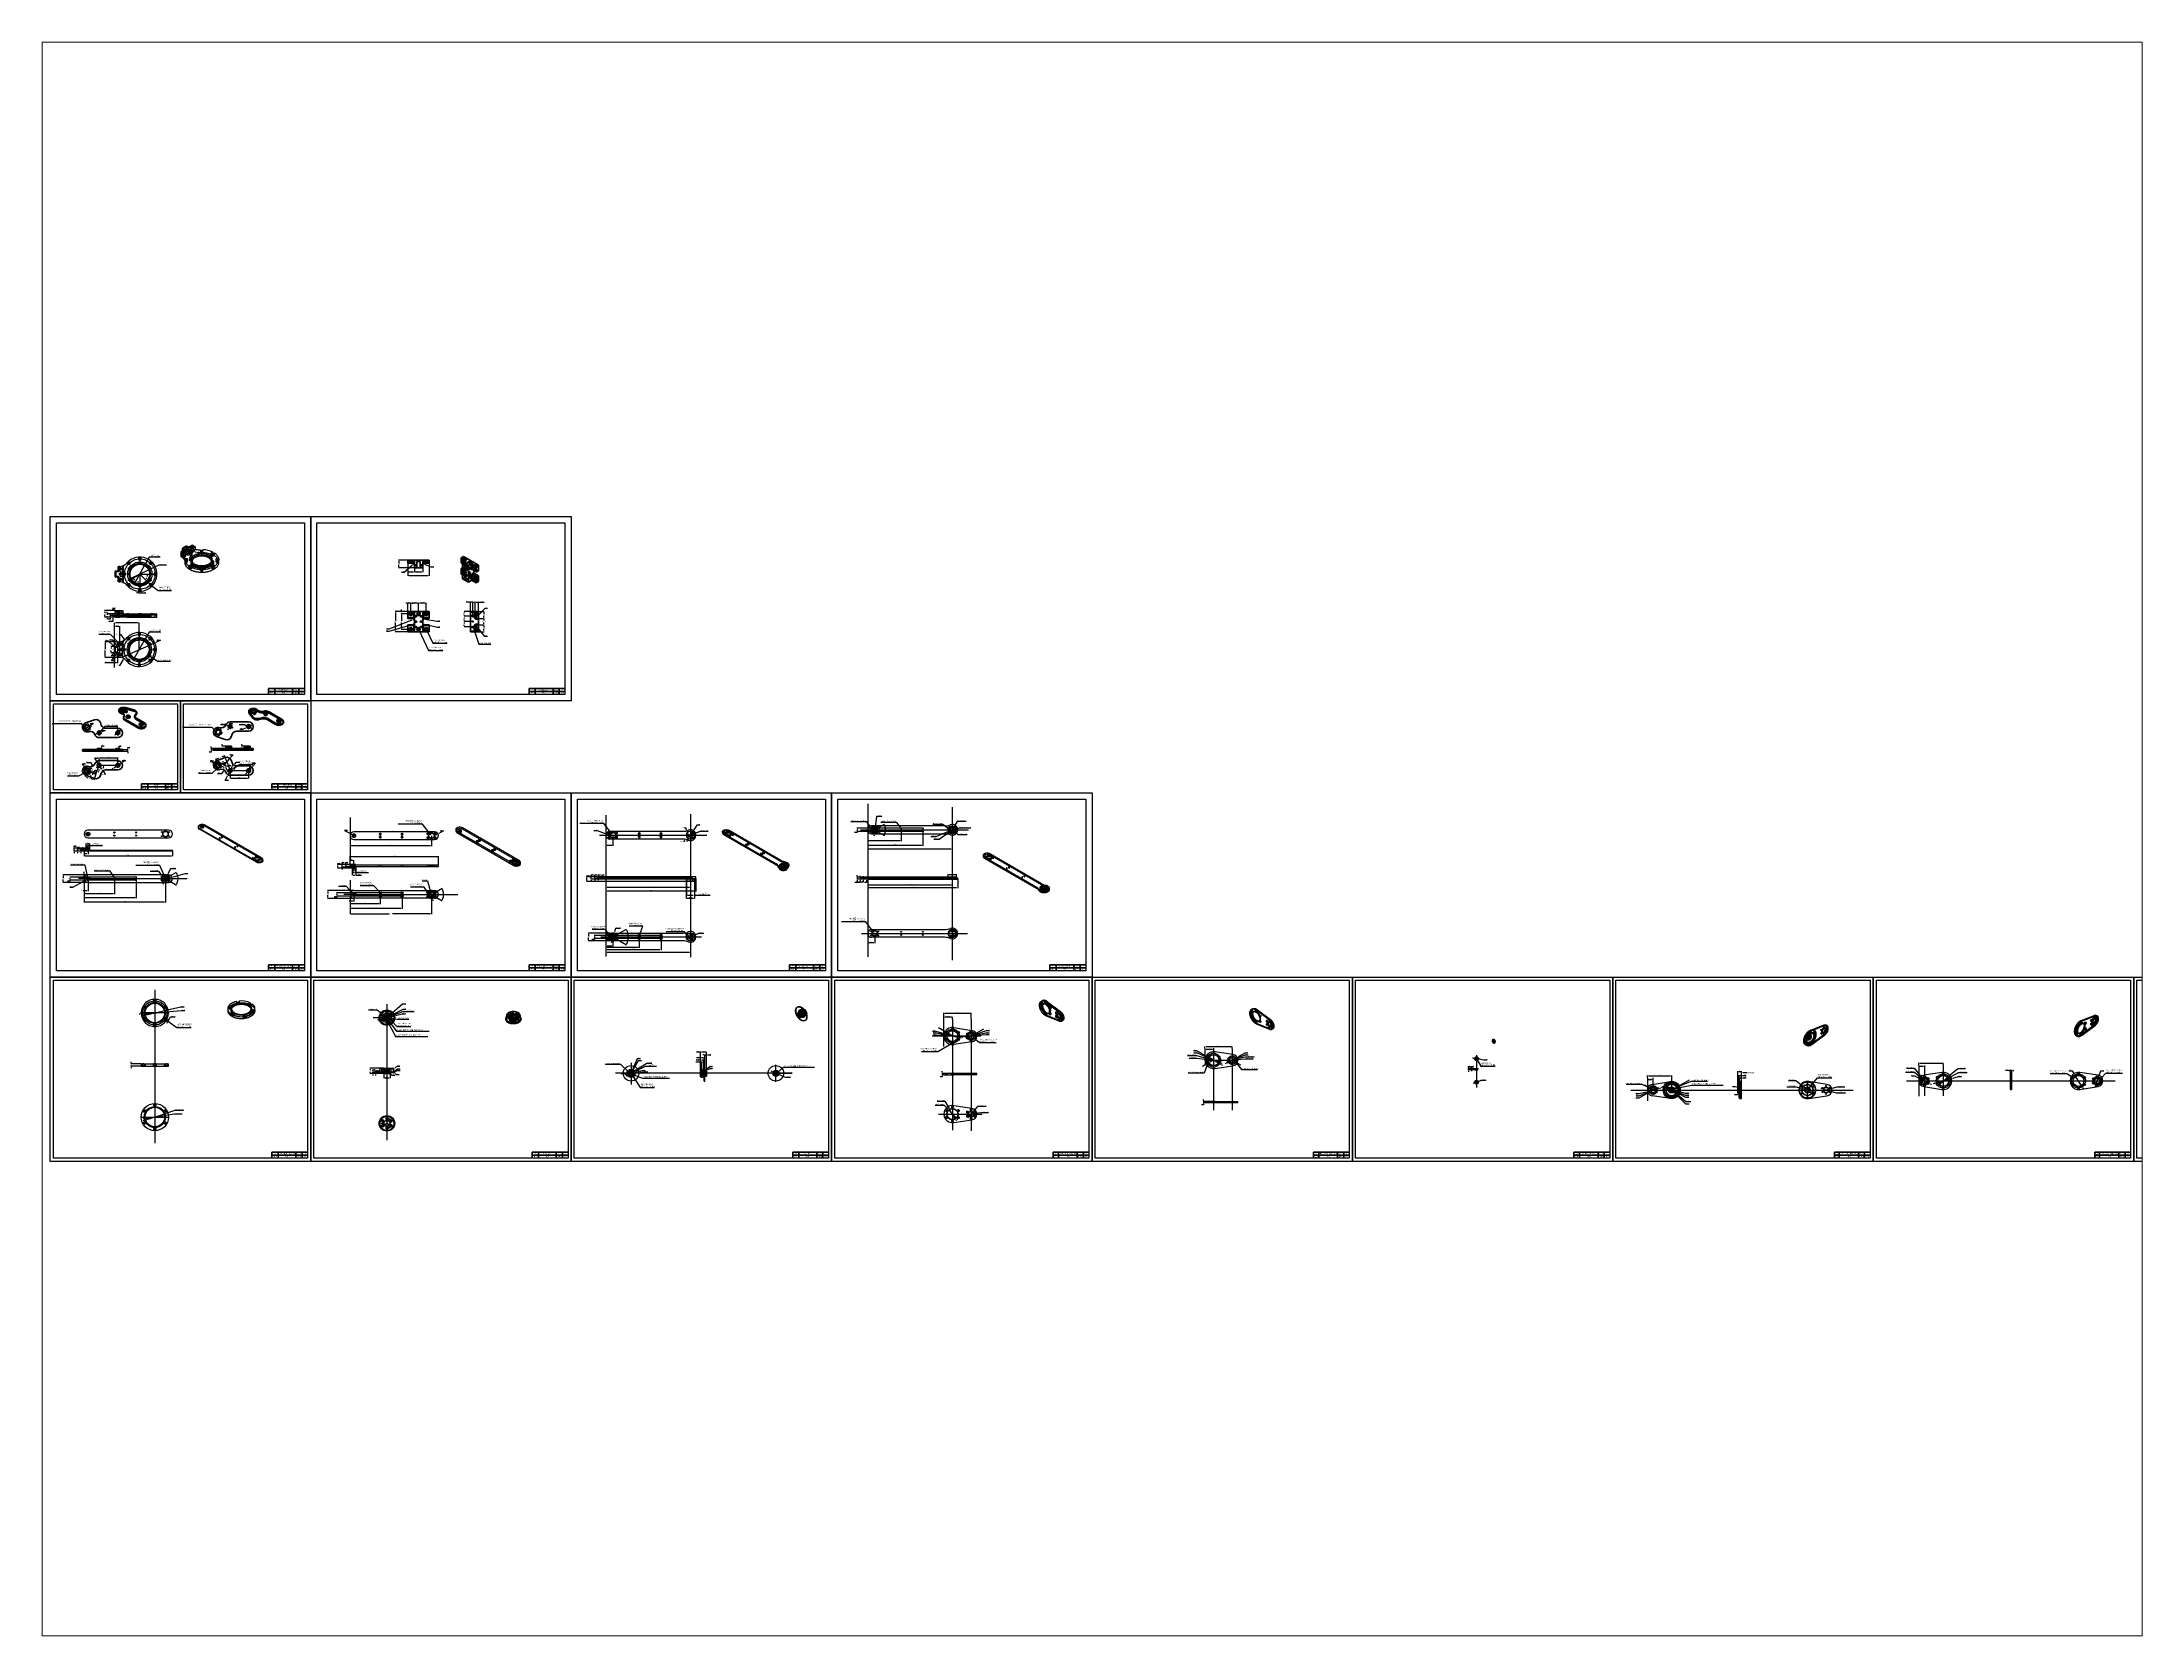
# Paper-space layout 'Layout2' of a CAD drawing. Header units: millimetres. Extents: x 26 to 231, y 20 to 176.
# The model-space entities are those that its viewports show. They can reach past a viewport. Long polylines and large blocks are cut down to what shows.
import ezdxf
from ezdxf import colors
from ezdxf.entities.mleader import LeaderData, LeaderLine
from ezdxf.math import Vec2, Vec3

# ---------------------------------------------------------------- set-up
doc = ezdxf.new("R2010")
doc.units = ezdxf.units.MM
doc.header["$PDSIZE"] = -1
for name, pattern in [('CENTER', [10.16, 6.35, -1.27, 1.27, -1.27]), ('HIDDEN', [1.905, 1.27, -0.635]), ('PHANTOM', [12.7, 6.35, -1.27, 1.27, -1.27, 1.27, -1.27])]:
    doc.linetypes.add(name, pattern=pattern)
doc.layers.get('0').update_dxf_attribs({"lineweight": 50})
doc.layers.add('FORMAT', color=7, linetype='Continuous')
for name, color, linetype, lineweight in [('보조선', 1, 'PHANTOM', 25), ('숨은선', 4, 'HIDDEN', 35), ('중심선', 1, 'CENTER', 25), ('중요 치수', 4, 'Continuous', 18), ('치수선', 6, 'Continuous', 18)]:
    doc.layers.add(name, color=color, linetype=linetype, lineweight=lineweight)
doc.styles.get("Standard").update_dxf_attribs({"font": 'arial.ttf', "height": 2})
doc.dimstyles.new('ISO-25', dxfattribs={"dimtxt": 2.5, "dimasz": 2.5, "dimexe": 1.25, "dimexo": 0.625, "dimtad": 1, "dimtxsty": 'Standard', "dimcen": 2.5, "dimadec": 0, "dimazin": 0, "dimtfac": 1, "dimtmove": 0, "dimatfit": 3, "dimfxl": 1, "dimarcsym": 0})

# ---------------------------------------------------------------- blocks, each defined once
blk = doc.blocks.new('*D142')
at = {"layer": 'Defpoints', "color": 0, "ltscale": 0.5, "transparency": 16777216}
for p in [(109.3, -184.3), (394.3, -184.3), (394.3, -202.5)]:
    blk.add_point(p, dxfattribs=at)
at = {"layer": '치수선', "color": 0, "lineweight": -2, "ltscale": 0.5, "transparency": 16777216}
for p, q in [((109.3, -185.3), (109.3, -203.5)), ((394.3, -185.3), (394.3, -203.5))]:
    blk.add_line(p, q, dxfattribs=at)
at = {"layer": '치수선', "color": 0, "linetype": 'Continuous', "lineweight": -2, "ltscale": 0.5, "transparency": 16777216}
blk.add_line((112.6, -202.5), (391, -202.5), dxfattribs=at)
at = {"layer": '치수선', "color": 0, "ltscale": 0.5, "transparency": 16777216}
for points in [[(112.6, -202), (112.6, -203.1), (109.3, -202.5)], [(391, -202), (391, -203.1), (394.3, -202.5)]]:
    blk.add_solid(points, dxfattribs=at)
at = {"layer": '치수선', "color": 0, "ltscale": 0.5, "transparency": 16777216, "insert": (250, -200), "char_height": 2, "attachment_point": 5}
blk.add_mtext('285.00', dxfattribs=at)
blk = doc.blocks.new('*D143')
at = {"layer": 'Defpoints', "color": 0, "ltscale": 0.5, "transparency": 16777216}
for p in [(115.8, -181.3), (127.8, -163.5), (127.8, -181.3)]:
    blk.add_point(p, dxfattribs=at)
at = {"layer": '치수선', "color": 0, "lineweight": -2, "ltscale": 0.5, "transparency": 16777216}
for p, q in [((115.8, -180.3), (115.8, -162.5)), ((127.8, -180.3), (127.8, -162.5))]:
    blk.add_line(p, q, dxfattribs=at)
at = {"layer": '치수선', "color": 0, "linetype": 'Continuous', "lineweight": -2, "ltscale": 0.5, "transparency": 16777216}
blk.add_line((119.1, -163.5), (124.5, -163.5), dxfattribs=at)
at = {"layer": '치수선', "color": 0, "ltscale": 0.5, "transparency": 16777216}
for points in [[(119.1, -163), (119.1, -164.1), (115.8, -163.5)], [(124.5, -163), (124.5, -164.1), (127.8, -163.5)]]:
    blk.add_solid(points, dxfattribs=at)
at = {"layer": '치수선', "color": 0, "ltscale": 0.5, "transparency": 16777216, "insert": (121.8, -160.9), "char_height": 2, "attachment_point": 5}
blk.add_mtext('%%C12.00', dxfattribs=at)
blk = doc.blocks.new('*D144')
at = {"layer": 'Defpoints', "color": 0, "ltscale": 0.5, "transparency": 16777216}
for p in [(116.8, -178.3), (126.8, -169.4), (126.8, -178.3)]:
    blk.add_point(p, dxfattribs=at)
at = {"layer": '중요 치수', "color": 0, "lineweight": -2, "ltscale": 0.5, "transparency": 16777216}
for p, q in [((116.8, -177.3), (116.8, -168.4)), ((126.8, -177.3), (126.8, -168.4))]:
    blk.add_line(p, q, dxfattribs=at)
at = {"layer": '중요 치수', "color": 0, "linetype": 'Continuous', "lineweight": -2, "ltscale": 0.5, "transparency": 16777216}
for p, q in [((120.1, -169.4), (123.5, -169.4)), ((126.8, -169.4), (168.9, -169.4))]:
    blk.add_line(p, q, dxfattribs=at)
at = {"layer": '중요 치수', "color": 0, "ltscale": 0.5, "transparency": 16777216}
for points in [[(120.1, -168.9), (120.1, -170), (116.8, -169.4)], [(123.5, -168.9), (123.5, -170), (126.8, -169.4)]]:
    blk.add_solid(points, dxfattribs=at)
at = {"layer": '중요 치수', "color": 0, "ltscale": 0.5, "transparency": 16777216, "insert": (149.5, -164.8), "char_height": 2, "attachment_point": 5}
blk.add_mtext('%%C10.00{\\H0.7x;\\S+0.004^ -0.004;} \\P*{\\fGulim|b0|i0|c129|p50;베어링} {\\fGulim|b0|i0|c129|p50;내경에} {\\fGulim|b0|i0|c129|p50;결합되는} {\\fGulim|b0|i0|c129|p50;부분}', dxfattribs=at)
blk = doc.blocks.new('*D145')
at = {"layer": 'Defpoints', "color": 0, "ltscale": 0.5, "transparency": 16777216}
for p in [(98.6, -184.3), (109.3, -184.3), (109.3, -187.8)]:
    blk.add_point(p, dxfattribs=at)
at = {"layer": '치수선', "color": 0, "lineweight": -2, "ltscale": 0.5, "transparency": 16777216}
for p, q in [((108.3, -184.3), (97.6, -184.3)), ((108.3, -187.8), (97.6, -187.8))]:
    blk.add_line(p, q, dxfattribs=at)
at = {"layer": '치수선', "color": 0, "linetype": 'Continuous', "lineweight": -2, "ltscale": 0.5, "transparency": 16777216}
for p, q in [((98.6, -181), (98.6, -177.7)), ((98.6, -177.7), (105.3, -177.7)), ((98.6, -187.8), (98.6, -184.3)), ((98.6, -191.1), (98.6, -194.4))]:
    blk.add_line(p, q, dxfattribs=at)
at = {"layer": '치수선', "color": 0, "ltscale": 0.5, "transparency": 16777216}
for points in [[(98.1, -181), (99.2, -181), (98.6, -184.3)], [(98.1, -191.1), (99.2, -191.1), (98.6, -187.8)]]:
    blk.add_solid(points, dxfattribs=at)
at = {"layer": '치수선', "color": 0, "ltscale": 0.5, "transparency": 16777216, "insert": (102.7, -175.1), "char_height": 2, "attachment_point": 5}
blk.add_mtext('3.50', dxfattribs=at)
blk = doc.blocks.new('*D146')
at = {"layer": 'Defpoints', "color": 0, "ltscale": 0.5, "transparency": 16777216}
for p in [(88, -187.8), (127.8, -181.3), (127.8, -187.8)]:
    blk.add_point(p, dxfattribs=at)
at = {"layer": '치수선', "color": 0, "lineweight": -2, "ltscale": 0.5, "transparency": 16777216}
for p, q in [((126.8, -181.3), (87, -181.3)), ((126.8, -187.8), (87, -187.8))]:
    blk.add_line(p, q, dxfattribs=at)
at = {"layer": '치수선', "color": 0, "linetype": 'Continuous', "lineweight": -2, "ltscale": 0.5, "transparency": 16777216}
for p, q in [((88, -178), (88, -174.6)), ((88, -174.6), (94.7, -174.6)), ((88, -187.8), (88, -181.3)), ((88, -191.1), (88, -194.4))]:
    blk.add_line(p, q, dxfattribs=at)
at = {"layer": '치수선', "color": 0, "ltscale": 0.5, "transparency": 16777216}
for points in [[(87.4, -178), (88.5, -178), (88, -181.3)], [(87.4, -191.1), (88.5, -191.1), (88, -187.8)]]:
    blk.add_solid(points, dxfattribs=at)
at = {"layer": '치수선', "color": 0, "ltscale": 0.5, "transparency": 16777216, "insert": (92.1, -172), "char_height": 2, "attachment_point": 5}
blk.add_mtext('6.50', dxfattribs=at)
blk = doc.blocks.new('*D147')
at = {"layer": 'Defpoints', "color": 0, "ltscale": 0.5, "transparency": 16777216}
for p in [(77.1, -187.8), (126.8, -178.3), (126.8, -187.8)]:
    blk.add_point(p, dxfattribs=at)
at = {"layer": '치수선', "color": 0, "lineweight": -2, "ltscale": 0.5, "transparency": 16777216}
for p, q in [((125.8, -178.3), (76.1, -178.3)), ((125.8, -187.8), (76.1, -187.8))]:
    blk.add_line(p, q, dxfattribs=at)
at = {"layer": '치수선', "color": 0, "linetype": 'Continuous', "lineweight": -2, "ltscale": 0.5, "transparency": 16777216}
for p, q in [((77.1, -175), (77.1, -171.7)), ((77.1, -171.7), (83.8, -171.7)), ((77.1, -187.8), (77.1, -178.3)), ((77.1, -191.1), (77.1, -194.4))]:
    blk.add_line(p, q, dxfattribs=at)
at = {"layer": '치수선', "color": 0, "ltscale": 0.5, "transparency": 16777216}
for points in [[(76.5, -175), (77.6, -175), (77.1, -178.3)], [(76.5, -191.1), (77.6, -191.1), (77.1, -187.8)]]:
    blk.add_solid(points, dxfattribs=at)
at = {"layer": '치수선', "color": 0, "ltscale": 0.5, "transparency": 16777216, "insert": (81.2, -169.1), "char_height": 2, "attachment_point": 5}
blk.add_mtext('9.50', dxfattribs=at)
blk = doc.blocks.new('*D148')
at = {"layer": 'Defpoints', "color": 0, "ltscale": 0.5, "transparency": 16777216}
for p in [(109.3, -187.8), (109.3, -196.6), (121.8, -187.8)]:
    blk.add_point(p, dxfattribs=at)
at = {"layer": '치수선', "color": 0, "lineweight": -2, "ltscale": 0.5, "transparency": 16777216}
for p, q in [((109.3, -188.8), (109.3, -197.6)), ((121.8, -188.8), (121.8, -197.6))]:
    blk.add_line(p, q, dxfattribs=at)
at = {"layer": '치수선', "color": 0, "linetype": 'Continuous', "lineweight": -2, "ltscale": 0.5, "transparency": 16777216}
blk.add_line((118.5, -196.6), (112.6, -196.6), dxfattribs=at)
at = {"layer": '치수선', "color": 0, "ltscale": 0.5, "transparency": 16777216}
for points in [[(112.6, -196), (112.6, -197.1), (109.3, -196.6)], [(118.5, -196), (118.5, -197.1), (121.8, -196.6)]]:
    blk.add_solid(points, dxfattribs=at)
at = {"layer": '치수선', "color": 0, "ltscale": 0.5, "transparency": 16777216, "insert": (115.5, -194), "char_height": 2, "attachment_point": 5}
blk.add_mtext('12.50', dxfattribs=at)
blk = doc.blocks.new('*D149')
at = {"layer": 'Defpoints', "color": 0, "ltscale": 0.5, "transparency": 16777216}
for p in [(377.9, -263.9), (365.6, -287.9)]:
    blk.add_point(p, dxfattribs=at)
at = {"layer": '치수선', "color": 0, "linetype": 'Continuous', "lineweight": -2, "ltscale": 0.5, "transparency": 16777216}
for p, q in [((365.6, -287.9), (377.9, -263.9)), ((388, -244.3), (379.5, -261)), ((405.1, -244.3), (388, -244.3)), ((364.1, -290.8), (362.5, -293.8))]:
    blk.add_line(p, q, dxfattribs=at)
at = {"layer": '치수선', "color": 0, "ltscale": 0.5, "transparency": 16777216}
for points in [[(379, -260.7), (379.9, -261.2), (377.9, -263.9)], [(363.6, -290.6), (364.6, -291.1), (365.6, -287.9)]]:
    blk.add_solid(points, dxfattribs=at)
at = {"layer": '치수선', "color": 0, "ltscale": 0.5, "transparency": 16777216, "insert": (397.3, -241.7), "char_height": 2, "attachment_point": 5}
blk.add_mtext('PCD ∅27.00', dxfattribs=at)
blk = doc.blocks.new('*D150')
at = {"layer": 'Defpoints', "color": 0, "ltscale": 0.5, "transparency": 16777216}
for p in [(360.1, -269.1), (383.4, -269.1), (360.1, -282.6), (383.4, -282.6), (411.5, -282.9)]:
    blk.add_point(p, dxfattribs=at)
at = {"layer": '치수선', "color": 0, "lineweight": -2, "ltscale": 0.5, "transparency": 16777216}
for p, q in [((384.3, -268.6), (407.6, -255.2)), ((384.3, -283.1), (407.6, -296.6))]:
    blk.add_line(p, q, dxfattribs=at)
at = {"layer": '치수선', "color": 0, "linetype": 'Continuous', "lineweight": -2, "ltscale": 0.5, "transparency": 16777216}
for start, end in [(3.61417, 25.31287), (334.68713, 356.38583)]:
    blk.add_arc((371.8, -275.9), 40.4, start, end, dxfattribs=at)
at = {"layer": '치수선', "color": 0, "ltscale": 0.5, "transparency": 16777216}
for points in [[(407.8, -258.9), (408.7, -258.4), (406.7, -255.7)], [(408.7, -293.4), (407.8, -292.9), (406.7, -296.1)]]:
    blk.add_solid(points, dxfattribs=at)
at = {"layer": '치수선', "color": 0, "ltscale": 0.5, "transparency": 16777216, "insert": (412.1, -275.9), "char_height": 2, "attachment_point": 5}
blk.add_mtext('60.00°', dxfattribs=at)
blk = doc.blocks.new('*D151')
at = {"layer": 'Defpoints', "color": 0, "ltscale": 0.5, "transparency": 16777216}
for p in [(359.4, -268.1), (360.8, -270.2)]:
    blk.add_point(p, dxfattribs=at)
at = {"layer": '중요 치수', "color": 0, "linetype": 'Continuous', "lineweight": -2, "ltscale": 0.5, "transparency": 16777216}
for p, q in [((322.1, -252.2), (348.7, -252.2)), ((348.7, -252.2), (357.5, -265.4)), ((360.8, -270.2), (359.4, -268.1)), ((362.6, -272.9), (364.5, -275.7))]:
    blk.add_line(p, q, dxfattribs=at)
at = {"layer": '중요 치수', "color": 0, "ltscale": 0.5, "transparency": 16777216}
for points in [[(358, -265.1), (357.1, -265.7), (359.4, -268.1)], [(363.1, -272.6), (362.2, -273.2), (360.8, -270.2)]]:
    blk.add_solid(points, dxfattribs=at)
at = {"layer": '중요 치수', "color": 0, "ltscale": 0.5, "transparency": 16777216, "insert": (334.6, -249.4), "char_height": 2, "attachment_point": 5}
blk.add_mtext('4-M3X0.5 tap THRU', dxfattribs=at)
blk = doc.blocks.new('*D152')
at = {"layer": 'Defpoints', "color": 0, "ltscale": 0.5, "transparency": 16777216}
for p in [(276.8, -270.9), (63.7, -280.9), (276.8, -280.9)]:
    blk.add_point(p, dxfattribs=at)
at = {"layer": '치수선', "color": 0, "lineweight": -2, "ltscale": 0.5, "transparency": 16777216}
for p, q in [((275.8, -270.9), (62.7, -270.9)), ((275.8, -280.9), (62.7, -280.9))]:
    blk.add_line(p, q, dxfattribs=at)
at = {"layer": '치수선', "color": 0, "linetype": 'Continuous', "lineweight": -2, "ltscale": 0.5, "transparency": 16777216}
for p, q in [((63.7, -284.2), (55.7, -284.2)), ((63.7, -274.2), (63.7, -277.6)), ((63.7, -280.9), (63.7, -284.2))]:
    blk.add_line(p, q, dxfattribs=at)
at = {"layer": '치수선', "color": 0, "ltscale": 0.5, "transparency": 16777216}
for points in [[(63.2, -274.2), (64.3, -274.2), (63.7, -270.9)], [(63.2, -277.6), (64.3, -277.6), (63.7, -280.9)]]:
    blk.add_solid(points, dxfattribs=at)
at = {"layer": '치수선', "color": 0, "ltscale": 0.5, "transparency": 16777216, "insert": (58.9, -281.6), "char_height": 2, "attachment_point": 5}
blk.add_mtext('10.00', dxfattribs=at)
blk = doc.blocks.new('*D153')
at = {"layer": 'Defpoints', "color": 0, "ltscale": 0.5, "transparency": 16777216}
for p in [(121.8, -263.4), (41.6, -288.4), (121.8, -288.4)]:
    blk.add_point(p, dxfattribs=at)
at = {"layer": '치수선', "color": 0, "lineweight": -2, "ltscale": 0.5, "transparency": 16777216}
for p, q in [((120.8, -263.4), (40.6, -263.4)), ((120.8, -288.4), (40.6, -288.4))]:
    blk.add_line(p, q, dxfattribs=at)
at = {"layer": '치수선', "color": 0, "linetype": 'Continuous', "lineweight": -2, "ltscale": 0.5, "transparency": 16777216}
for p, q in [((41.6, -266.7), (41.6, -273.3)), ((41.6, -285.1), (41.6, -278.4))]:
    blk.add_line(p, q, dxfattribs=at)
at = {"layer": '치수선', "color": 0, "ltscale": 0.5, "transparency": 16777216}
for points in [[(41.1, -266.7), (42.2, -266.7), (41.6, -263.4)], [(41.1, -285.1), (42.2, -285.1), (41.6, -288.4)]]:
    blk.add_solid(points, dxfattribs=at)
at = {"layer": '치수선', "color": 0, "ltscale": 0.5, "transparency": 16777216, "insert": (41.6, -275.9), "char_height": 2, "attachment_point": 5}
blk.add_mtext('25.00', dxfattribs=at)
blk = doc.blocks.new('*D154')
at = {"layer": 'Defpoints', "color": 0, "ltscale": 0.5, "transparency": 16777216}
for p in [(109.3, -275.9), (109.3, -315.5), (121.8, -275.9)]:
    blk.add_point(p, dxfattribs=at)
at = {"layer": '치수선', "color": 0, "linetype": 'Continuous', "lineweight": -2, "ltscale": 0.5, "transparency": 16777216}
for p, q in [((109.3, -315.5), (106, -315.5)), ((118.5, -315.5), (112.6, -315.5))]:
    blk.add_line(p, q, dxfattribs=at)
at = {"layer": '치수선', "color": 0, "lineweight": -2, "ltscale": 0.5, "transparency": 16777216}
for p, q in [((109.3, -276.9), (109.3, -316.5)), ((121.8, -276.9), (121.8, -316.5))]:
    blk.add_line(p, q, dxfattribs=at)
at = {"layer": '치수선', "color": 0, "ltscale": 0.5, "transparency": 16777216}
for points in [[(112.6, -314.9), (112.6, -316), (109.3, -315.5)], [(118.5, -314.9), (118.5, -316), (121.8, -315.5)]]:
    blk.add_solid(points, dxfattribs=at)
at = {"layer": '치수선', "color": 0, "ltscale": 0.5, "transparency": 16777216, "insert": (101.2, -312.9), "char_height": 2, "attachment_point": 5}
blk.add_mtext('12.50', dxfattribs=at)
blk = doc.blocks.new('*D155')
at = {"layer": 'Defpoints', "color": 0, "ltscale": 0.5, "transparency": 16777216}
for p in [(109.3, -270.9), (206.8, -270.9), (109.3, -325.1)]:
    blk.add_point(p, dxfattribs=at)
at = {"layer": '치수선', "color": 0, "lineweight": -2, "ltscale": 0.5, "transparency": 16777216}
for p, q in [((109.3, -271.9), (109.3, -326.1)), ((206.8, -271.9), (206.8, -326.1))]:
    blk.add_line(p, q, dxfattribs=at)
at = {"layer": '치수선', "color": 0, "linetype": 'Continuous', "lineweight": -2, "ltscale": 0.5, "transparency": 16777216}
blk.add_line((203.5, -325.1), (112.6, -325.1), dxfattribs=at)
at = {"layer": '치수선', "color": 0, "ltscale": 0.5, "transparency": 16777216}
for points in [[(112.6, -324.6), (112.6, -325.7), (109.3, -325.1)], [(203.5, -324.6), (203.5, -325.7), (206.8, -325.1)]]:
    blk.add_solid(points, dxfattribs=at)
at = {"layer": '치수선', "color": 0, "ltscale": 0.5, "transparency": 16777216, "insert": (158, -322.6), "char_height": 2, "attachment_point": 5}
blk.add_mtext('97.50', dxfattribs=at)
blk = doc.blocks.new('*D156')
at = {"layer": 'Defpoints', "color": 0, "ltscale": 0.5, "transparency": 16777216}
for p in [(109.3, -270.9), (276.8, -270.9), (109.3, -337.9)]:
    blk.add_point(p, dxfattribs=at)
at = {"layer": '치수선', "color": 0, "lineweight": -2, "ltscale": 0.5, "transparency": 16777216}
for p, q in [((109.3, -271.9), (109.3, -338.9)), ((276.8, -271.9), (276.8, -338.9))]:
    blk.add_line(p, q, dxfattribs=at)
at = {"layer": '치수선', "color": 0, "linetype": 'Continuous', "lineweight": -2, "ltscale": 0.5, "transparency": 16777216}
blk.add_line((273.5, -337.9), (112.6, -337.9), dxfattribs=at)
at = {"layer": '치수선', "color": 0, "ltscale": 0.5, "transparency": 16777216}
for points in [[(112.6, -337.4), (112.6, -338.5), (109.3, -337.9)], [(273.5, -337.4), (273.5, -338.5), (276.8, -337.9)]]:
    blk.add_solid(points, dxfattribs=at)
at = {"layer": '치수선', "color": 0, "ltscale": 0.5, "transparency": 16777216, "insert": (193, -335.4), "char_height": 2, "attachment_point": 5}
blk.add_mtext('167.50', dxfattribs=at)
blk = doc.blocks.new('*D157')
at = {"layer": 'Defpoints', "color": 0, "ltscale": 0.5, "transparency": 16777216}
for p in [(109.3, -275.9), (371.8, -275.9), (109.3, -352.3)]:
    blk.add_point(p, dxfattribs=at)
at = {"layer": '치수선', "color": 0, "lineweight": -2, "ltscale": 0.5, "transparency": 16777216}
for p, q in [((109.3, -276.9), (109.3, -353.3)), ((371.8, -276.9), (371.8, -353.3))]:
    blk.add_line(p, q, dxfattribs=at)
at = {"layer": '치수선', "color": 0, "linetype": 'Continuous', "lineweight": -2, "ltscale": 0.5, "transparency": 16777216}
blk.add_line((368.5, -352.3), (112.6, -352.3), dxfattribs=at)
at = {"layer": '치수선', "color": 0, "ltscale": 0.5, "transparency": 16777216}
for points in [[(112.6, -351.7), (112.6, -352.8), (109.3, -352.3)], [(368.5, -351.7), (368.5, -352.8), (371.8, -352.3)]]:
    blk.add_solid(points, dxfattribs=at)
at = {"layer": '치수선', "color": 0, "ltscale": 0.5, "transparency": 16777216, "insert": (240.5, -349.7), "char_height": 2, "attachment_point": 5}
blk.add_mtext('262.50', dxfattribs=at)
blk = doc.blocks.new('*D158')
at = {"layer": 'Defpoints', "color": 0, "ltscale": 0.5, "transparency": 16777216}
for p in [(967.1, -231), (1252.1, -205), (1252.1, -231)]:
    blk.add_point(p, dxfattribs=at)
at = {"layer": '치수선', "color": 0, "lineweight": -2, "ltscale": 0.5, "transparency": 16777216}
for p, q in [((967.1, -230), (967.1, -204)), ((1252.1, -230), (1252.1, -204))]:
    blk.add_line(p, q, dxfattribs=at)
at = {"layer": '치수선', "color": 0, "linetype": 'Continuous', "lineweight": -2, "ltscale": 0.5, "transparency": 16777216}
blk.add_line((970.4, -205), (1248.8, -205), dxfattribs=at)
at = {"layer": '치수선', "color": 0, "ltscale": 0.5, "transparency": 16777216}
for points in [[(970.4, -204.5), (970.4, -205.6), (967.1, -205)], [(1248.8, -204.5), (1248.8, -205.6), (1252.1, -205)]]:
    blk.add_solid(points, dxfattribs=at)
at = {"layer": '치수선', "color": 0, "ltscale": 0.5, "transparency": 16777216, "insert": (1109.6, -202.5), "char_height": 2, "attachment_point": 5}
blk.add_mtext('285.00', dxfattribs=at)
blk = doc.blocks.new('*D159')
at = {"layer": 'Defpoints', "color": 0, "ltscale": 0.5, "transparency": 16777216}
for p in [(941.7, -231), (985.6, -231), (985.6, -239.5)]:
    blk.add_point(p, dxfattribs=at)
at = {"layer": '치수선', "color": 0, "lineweight": -2, "ltscale": 0.5, "transparency": 16777216}
for p, q in [((984.6, -231), (940.7, -231)), ((984.6, -239.5), (940.7, -239.5))]:
    blk.add_line(p, q, dxfattribs=at)
at = {"layer": '치수선', "color": 0, "linetype": 'Continuous', "lineweight": -2, "ltscale": 0.5, "transparency": 16777216}
for p, q in [((941.7, -227.7), (941.7, -224.4)), ((941.7, -224.4), (948.4, -224.4)), ((941.7, -239.5), (941.7, -231)), ((941.7, -242.8), (941.7, -246.1))]:
    blk.add_line(p, q, dxfattribs=at)
at = {"layer": '치수선', "color": 0, "ltscale": 0.5, "transparency": 16777216}
for points in [[(941.2, -227.7), (942.3, -227.7), (941.7, -231)], [(941.2, -242.8), (942.3, -242.8), (941.7, -239.5)]]:
    blk.add_solid(points, dxfattribs=at)
at = {"layer": '치수선', "color": 0, "ltscale": 0.5, "transparency": 16777216, "insert": (945.8, -221.9), "char_height": 2, "attachment_point": 5}
blk.add_mtext('8.50', dxfattribs=at)
blk = doc.blocks.new('*D160')
at = {"layer": 'Defpoints', "color": 0, "ltscale": 0.5, "transparency": 16777216}
for p in [(927.5, -231), (984.6, -231), (984.6, -242.5)]:
    blk.add_point(p, dxfattribs=at)
at = {"layer": '치수선', "color": 0, "lineweight": -2, "ltscale": 0.5, "transparency": 16777216}
for p, q in [((983.6, -231), (926.5, -231)), ((983.6, -242.5), (926.5, -242.5))]:
    blk.add_line(p, q, dxfattribs=at)
at = {"layer": '치수선', "color": 0, "linetype": 'Continuous', "lineweight": -2, "ltscale": 0.5, "transparency": 16777216}
for p, q in [((927.5, -231), (927.5, -227.7)), ((927.5, -227.7), (935.6, -227.7)), ((927.5, -239.2), (927.5, -234.3))]:
    blk.add_line(p, q, dxfattribs=at)
at = {"layer": '치수선', "color": 0, "ltscale": 0.5, "transparency": 16777216}
for points in [[(927, -234.3), (928.1, -234.3), (927.5, -231)], [(927, -239.2), (928.1, -239.2), (927.5, -242.5)]]:
    blk.add_solid(points, dxfattribs=at)
at = {"layer": '치수선', "color": 0, "ltscale": 0.5, "transparency": 16777216, "insert": (932.3, -225.2), "char_height": 2, "attachment_point": 5}
blk.add_mtext('11.50', dxfattribs=at)
blk = doc.blocks.new('*D161')
at = {"layer": 'Defpoints', "color": 0, "ltscale": 0.5, "transparency": 16777216}
for p in [(973.6, -239.5), (985.6, -239.5), (985.6, -264.4)]:
    blk.add_point(p, dxfattribs=at)
at = {"layer": '치수선', "color": 0, "lineweight": -2, "ltscale": 0.5, "transparency": 16777216}
for p, q in [((973.6, -240.5), (973.6, -265.4)), ((985.6, -240.5), (985.6, -265.4))]:
    blk.add_line(p, q, dxfattribs=at)
at = {"layer": '치수선', "color": 0, "linetype": 'Continuous', "lineweight": -2, "ltscale": 0.5, "transparency": 16777216}
for p, q in [((976.9, -264.4), (982.3, -264.4)), ((985.6, -264.4), (1004.1, -264.4))]:
    blk.add_line(p, q, dxfattribs=at)
at = {"layer": '치수선', "color": 0, "ltscale": 0.5, "transparency": 16777216}
for points in [[(976.9, -263.9), (976.9, -265), (973.6, -264.4)], [(982.3, -263.9), (982.3, -265), (985.6, -264.4)]]:
    blk.add_solid(points, dxfattribs=at)
at = {"layer": '치수선', "color": 0, "ltscale": 0.5, "transparency": 16777216, "insert": (998.1, -261.8), "char_height": 2, "attachment_point": 5}
blk.add_mtext('%%C12.00', dxfattribs=at)
blk = doc.blocks.new('*D162')
at = {"layer": 'Defpoints', "color": 0, "ltscale": 0.5, "transparency": 16777216}
for p in [(974.6, -242.5), (984.6, -242.5), (984.6, -256.7)]:
    blk.add_point(p, dxfattribs=at)
at = {"layer": '중요 치수', "color": 0, "lineweight": -2, "ltscale": 0.5, "transparency": 16777216}
for p, q in [((974.6, -243.5), (974.6, -257.7)), ((984.6, -243.5), (984.6, -257.7))]:
    blk.add_line(p, q, dxfattribs=at)
at = {"layer": '중요 치수', "color": 0, "linetype": 'Continuous', "lineweight": -2, "ltscale": 0.5, "transparency": 16777216}
for p, q in [((977.9, -256.7), (981.3, -256.7)), ((984.6, -256.7), (1027, -256.7))]:
    blk.add_line(p, q, dxfattribs=at)
at = {"layer": '중요 치수', "color": 0, "ltscale": 0.5, "transparency": 16777216}
for points in [[(977.9, -256.1), (977.9, -257.2), (974.6, -256.7)], [(981.3, -256.1), (981.3, -257.2), (984.6, -256.7)]]:
    blk.add_solid(points, dxfattribs=at)
at = {"layer": '중요 치수', "color": 0, "ltscale": 0.5, "transparency": 16777216, "insert": (1007.5, -252.1), "char_height": 2, "attachment_point": 5}
blk.add_mtext('%%C10.00{\\H0.7x;\\S+0.004^ -0.004;} \\P*{\\fGulim|b0|i0|c129|p50;베어링} {\\fGulim|b0|i0|c129|p50;내경에 결합되는 부분}', dxfattribs=at)
blk = doc.blocks.new('*D163')
at = {"layer": 'Defpoints', "color": 0, "ltscale": 0.5, "transparency": 16777216}
for p in [(978.5, -325.9), (980.8, -328.2)]:
    blk.add_point(p, dxfattribs=at)
at = {"layer": '중요 치수', "color": 0, "linetype": 'Continuous', "lineweight": -2, "ltscale": 0.5, "transparency": 16777216}
for p, q in [((930, -300.3), (954, -300.3)), ((954, -300.3), (976.2, -323.5)), ((980.8, -328.2), (978.5, -325.9)), ((983, -330.6), (985.3, -333))]:
    blk.add_line(p, q, dxfattribs=at)
at = {"layer": '중요 치수', "color": 0, "ltscale": 0.5, "transparency": 16777216}
for points in [[(976.6, -323.1), (975.8, -323.9), (978.5, -325.9)], [(983.4, -330.3), (982.6, -331), (980.8, -328.2)]]:
    blk.add_solid(points, dxfattribs=at)
at = {"layer": '중요 치수', "color": 0, "ltscale": 0.5, "transparency": 16777216, "insert": (941.2, -297.5), "char_height": 2, "attachment_point": 5}
blk.add_mtext('M4X0.7 tap THRU', dxfattribs=at)
blk = doc.blocks.new('*D164')
at = {"layer": 'Defpoints', "color": 0, "ltscale": 0.5, "transparency": 16777216}
for p in [(1217.9, -320.3), (1217.9, -333.8), (1241.3, -320.3), (1241.3, -333.8), (1268.4, -333.9)]:
    blk.add_point(p, dxfattribs=at)
at = {"layer": '치수선', "color": 0, "lineweight": -2, "ltscale": 0.5, "transparency": 16777216}
for p, q in [((1242.2, -319.8), (1264.6, -306.8)), ((1242.2, -334.3), (1264.6, -347.3))]:
    blk.add_line(p, q, dxfattribs=at)
at = {"layer": '치수선', "color": 0, "linetype": 'Continuous', "lineweight": -2, "ltscale": 0.5, "transparency": 16777216}
for start, end in [(3.7021, 25.19894), (334.80106, 356.2979)]:
    blk.add_arc((1229.6, -327.1), 39.4, start, end, dxfattribs=at)
at = {"layer": '치수선', "color": 0, "ltscale": 0.5, "transparency": 16777216}
for points in [[(1264.8, -310.5), (1265.8, -310), (1263.8, -307.3)], [(1265.8, -344.1), (1264.8, -343.6), (1263.8, -346.8)]]:
    blk.add_solid(points, dxfattribs=at)
at = {"layer": '치수선', "color": 0, "ltscale": 0.5, "transparency": 16777216, "insert": (1269, -327.1), "char_height": 2, "attachment_point": 5}
blk.add_mtext('60.00°', dxfattribs=at)
blk = doc.blocks.new('*D165')
at = {"layer": 'Defpoints', "color": 0, "ltscale": 0.5, "transparency": 16777216}
for p in [(967.1, -327.1), (979.6, -327.1), (967.1, -349)]:
    blk.add_point(p, dxfattribs=at)
at = {"layer": '치수선', "color": 0, "lineweight": -2, "ltscale": 0.5, "transparency": 16777216}
for p, q in [((967.1, -328.1), (967.1, -350)), ((979.6, -328.1), (979.6, -350))]:
    blk.add_line(p, q, dxfattribs=at)
at = {"layer": '치수선', "color": 0, "linetype": 'Continuous', "lineweight": -2, "ltscale": 0.5, "transparency": 16777216}
for p, q in [((967.1, -349), (963.8, -349)), ((976.3, -349), (970.4, -349))]:
    blk.add_line(p, q, dxfattribs=at)
at = {"layer": '치수선', "color": 0, "ltscale": 0.5, "transparency": 16777216}
for points in [[(970.4, -348.5), (970.4, -349.6), (967.1, -349)], [(976.3, -348.5), (976.3, -349.6), (979.6, -349)]]:
    blk.add_solid(points, dxfattribs=at)
at = {"layer": '치수선', "color": 0, "ltscale": 0.5, "transparency": 16777216, "insert": (959, -346.5), "char_height": 2, "attachment_point": 5}
blk.add_mtext('12.50', dxfattribs=at)
blk = doc.blocks.new('*D166')
at = {"layer": 'Defpoints', "color": 0, "ltscale": 0.5, "transparency": 16777216}
for p in [(967.1, -322.1), (1064.6, -322.1), (967.1, -356.9)]:
    blk.add_point(p, dxfattribs=at)
at = {"layer": '치수선', "color": 0, "lineweight": -2, "ltscale": 0.5, "transparency": 16777216}
for p, q in [((967.1, -323.1), (967.1, -357.9)), ((1064.6, -323.1), (1064.6, -357.9))]:
    blk.add_line(p, q, dxfattribs=at)
at = {"layer": '치수선', "color": 0, "linetype": 'Continuous', "lineweight": -2, "ltscale": 0.5, "transparency": 16777216}
blk.add_line((1061.3, -356.9), (970.4, -356.9), dxfattribs=at)
at = {"layer": '치수선', "color": 0, "ltscale": 0.5, "transparency": 16777216}
for points in [[(970.4, -356.3), (970.4, -357.4), (967.1, -356.9)], [(1061.3, -356.3), (1061.3, -357.4), (1064.6, -356.9)]]:
    blk.add_solid(points, dxfattribs=at)
at = {"layer": '치수선', "color": 0, "ltscale": 0.5, "transparency": 16777216, "insert": (1015.9, -354.3), "char_height": 2, "attachment_point": 5}
blk.add_mtext('97.50', dxfattribs=at)
blk = doc.blocks.new('*D167')
at = {"layer": 'Defpoints', "color": 0, "ltscale": 0.5, "transparency": 16777216}
for p in [(967.1, -322.1), (1134.6, -322.1), (967.1, -372.4)]:
    blk.add_point(p, dxfattribs=at)
at = {"layer": '치수선', "color": 0, "lineweight": -2, "ltscale": 0.5, "transparency": 16777216}
for p, q in [((967.1, -323.1), (967.1, -373.4)), ((1134.6, -323.1), (1134.6, -373.4))]:
    blk.add_line(p, q, dxfattribs=at)
at = {"layer": '치수선', "color": 0, "linetype": 'Continuous', "lineweight": -2, "ltscale": 0.5, "transparency": 16777216}
blk.add_line((1131.3, -372.4), (970.4, -372.4), dxfattribs=at)
at = {"layer": '치수선', "color": 0, "ltscale": 0.5, "transparency": 16777216}
for points in [[(970.4, -371.8), (970.4, -372.9), (967.1, -372.4)], [(1131.3, -371.8), (1131.3, -372.9), (1134.6, -372.4)]]:
    blk.add_solid(points, dxfattribs=at)
at = {"layer": '치수선', "color": 0, "ltscale": 0.5, "transparency": 16777216, "insert": (1050.9, -369.8), "char_height": 2, "attachment_point": 5}
blk.add_mtext('167.50', dxfattribs=at)
blk = doc.blocks.new('*D168')
at = {"layer": 'Defpoints', "color": 0, "ltscale": 0.5, "transparency": 16777216}
for p in [(967.1, -327.1), (1229.6, -327.1), (967.1, -389.1)]:
    blk.add_point(p, dxfattribs=at)
at = {"layer": '치수선', "color": 0, "lineweight": -2, "ltscale": 0.5, "transparency": 16777216}
for p, q in [((967.1, -328.1), (967.1, -390.1)), ((1229.6, -328.1), (1229.6, -390.1))]:
    blk.add_line(p, q, dxfattribs=at)
at = {"layer": '치수선', "color": 0, "linetype": 'Continuous', "lineweight": -2, "ltscale": 0.5, "transparency": 16777216}
for p, q in [((970.4, -389.1), (1092.7, -389.1)), ((1226.3, -389.1), (1104.1, -389.1))]:
    blk.add_line(p, q, dxfattribs=at)
at = {"layer": '치수선', "color": 0, "ltscale": 0.5, "transparency": 16777216}
for points in [[(970.4, -388.6), (970.4, -389.7), (967.1, -389.1)], [(1226.3, -388.6), (1226.3, -389.7), (1229.6, -389.1)]]:
    blk.add_solid(points, dxfattribs=at)
at = {"layer": '치수선', "color": 0, "ltscale": 0.5, "transparency": 16777216, "insert": (1098.4, -389.1), "char_height": 2, "attachment_point": 5}
blk.add_mtext('262.50', dxfattribs=at)
blk = doc.blocks.new('*D169')
at = {"layer": 'Defpoints', "color": 0, "ltscale": 0.5, "transparency": 16777216}
for p in [(1225.7, -314.1), (1233.5, -340)]:
    blk.add_point(p, dxfattribs=at)
at = {"layer": '치수선', "color": 0, "linetype": 'Continuous', "lineweight": -2, "ltscale": 0.5, "transparency": 16777216}
for p, q in [((1199.4, -283.4), (1216.4, -283.4)), ((1216.4, -283.4), (1224.8, -311)), ((1233.5, -340), (1225.7, -314.1)), ((1234.5, -343.1), (1235.4, -346.3))]:
    blk.add_line(p, q, dxfattribs=at)
at = {"layer": '치수선', "color": 0, "ltscale": 0.5, "transparency": 16777216}
for points in [[(1225.3, -310.8), (1224.2, -311.1), (1225.7, -314.1)], [(1235, -343), (1234, -343.3), (1233.5, -340)]]:
    blk.add_solid(points, dxfattribs=at)
at = {"layer": '치수선', "color": 0, "ltscale": 0.5, "transparency": 16777216, "insert": (1207.1, -280.8), "char_height": 2, "attachment_point": 5}
blk.add_mtext('PCD ∅27.00', dxfattribs=at)
blk = doc.blocks.new('*D170')
at = {"layer": 'Defpoints', "color": 0, "ltscale": 0.5, "transparency": 16777216}
for p in [(967.1, -137.5), (967.1, -170), (1229.6, -137.5)]:
    blk.add_point(p, dxfattribs=at)
at = {"layer": '치수선', "color": 0, "lineweight": -2, "ltscale": 0.5, "transparency": 16777216}
for p, q in [((967.1, -138.5), (967.1, -171)), ((1229.6, -138.5), (1229.6, -171))]:
    blk.add_line(p, q, dxfattribs=at)
at = {"layer": '치수선', "color": 0, "linetype": 'Continuous', "lineweight": -2, "ltscale": 0.5, "transparency": 16777216}
blk.add_line((1226.3, -170), (970.4, -170), dxfattribs=at)
at = {"layer": '치수선', "color": 0, "ltscale": 0.5, "transparency": 16777216}
for points in [[(970.4, -169.4), (970.4, -170.5), (967.1, -170)], [(1226.3, -169.4), (1226.3, -170.5), (1229.6, -170)]]:
    blk.add_solid(points, dxfattribs=at)
at = {"layer": '치수선', "color": 0, "ltscale": 0.5, "transparency": 16777216, "insert": (1098.4, -167.4), "char_height": 2, "attachment_point": 5}
blk.add_mtext('262.50', dxfattribs=at)
blk = doc.blocks.new('*D171')
at = {"layer": 'Defpoints', "color": 0, "ltscale": 0.5, "transparency": 16777216}
for p in [(924.3, -332.1), (1134.6, -322.1), (1134.6, -332.1)]:
    blk.add_point(p, dxfattribs=at)
at = {"layer": '치수선', "color": 0, "linetype": 'Continuous', "lineweight": -2, "ltscale": 0.5, "transparency": 16777216}
for p, q in [((924.3, -335.4), (916.2, -335.4)), ((924.3, -325.4), (924.3, -328.8)), ((924.3, -332.1), (924.3, -335.4))]:
    blk.add_line(p, q, dxfattribs=at)
at = {"layer": '치수선', "color": 0, "lineweight": -2, "ltscale": 0.5, "transparency": 16777216}
for p, q in [((1133.6, -322.1), (923.3, -322.1)), ((1133.6, -332.1), (923.3, -332.1))]:
    blk.add_line(p, q, dxfattribs=at)
at = {"layer": '치수선', "color": 0, "ltscale": 0.5, "transparency": 16777216}
for points in [[(923.8, -325.4), (924.9, -325.4), (924.3, -322.1)], [(923.8, -328.8), (924.9, -328.8), (924.3, -332.1)]]:
    blk.add_solid(points, dxfattribs=at)
at = {"layer": '치수선', "color": 0, "ltscale": 0.5, "transparency": 16777216, "insert": (919.5, -332.8), "char_height": 2, "attachment_point": 5}
blk.add_mtext('10.00', dxfattribs=at)
blk = doc.blocks.new('*D172')
at = {"layer": 'Defpoints', "color": 0, "ltscale": 0.5, "transparency": 16777216}
for p in [(953.6, -231), (985.6, -231), (985.6, -236.5)]:
    blk.add_point(p, dxfattribs=at)
at = {"layer": '치수선', "color": 0, "lineweight": -2, "ltscale": 0.5, "transparency": 16777216}
for p, q in [((984.6, -231), (952.6, -231)), ((984.6, -236.5), (952.6, -236.5))]:
    blk.add_line(p, q, dxfattribs=at)
at = {"layer": '치수선', "color": 0, "linetype": 'Continuous', "lineweight": -2, "ltscale": 0.5, "transparency": 16777216}
for p, q in [((953.6, -227.7), (953.6, -224.4)), ((953.6, -224.4), (960.4, -224.4)), ((953.6, -236.5), (953.6, -231)), ((953.6, -239.8), (953.6, -243.1))]:
    blk.add_line(p, q, dxfattribs=at)
at = {"layer": '치수선', "color": 0, "ltscale": 0.5, "transparency": 16777216}
for points in [[(953.1, -227.7), (954.2, -227.7), (953.6, -231)], [(953.1, -239.8), (954.2, -239.8), (953.6, -236.5)]]:
    blk.add_solid(points, dxfattribs=at)
at = {"layer": '치수선', "color": 0, "ltscale": 0.5, "transparency": 16777216, "insert": (957.8, -221.9), "char_height": 2, "attachment_point": 5}
blk.add_mtext('5.50', dxfattribs=at)
blk = doc.blocks.new('*D173')
at = {"layer": 'Defpoints', "color": 0, "ltscale": 0.5, "transparency": 16777216}
for p in [(968.7, -131.5), (979.6, -137.5)]:
    blk.add_point(p, dxfattribs=at)
at = {"layer": '치수선', "color": 0, "linetype": 'Continuous', "lineweight": -2, "ltscale": 0.5, "transparency": 16777216}
for p, q in [((959.1, -120.5), (948.9, -120.5)), ((948.9, -120.5), (965.8, -129.8)), ((979.6, -137.5), (968.7, -131.5))]:
    blk.add_line(p, q, dxfattribs=at)
at = {"layer": '치수선', "color": 0, "ltscale": 0.5, "transparency": 16777216}
blk.add_solid([(966.1, -129.4), (965.5, -130.3), (968.7, -131.5)], dxfattribs=at)
at = {"layer": '치수선', "color": 0, "ltscale": 0.5, "transparency": 16777216, "insert": (954.8, -117.9), "char_height": 2, "attachment_point": 5}
blk.add_mtext('R12.50', dxfattribs=at)
blk = doc.blocks.new('*D174')
at = {"layer": 'Defpoints', "color": 0, "ltscale": 0.5, "transparency": 16777216}
for p in [(1250.7, -131.7), (1239.6, -137.5)]:
    blk.add_point(p, dxfattribs=at)
at = {"layer": '치수선', "color": 0, "linetype": 'Continuous', "lineweight": -2, "ltscale": 0.5, "transparency": 16777216}
for p, q in [((1239.6, -137.5), (1250.7, -131.7)), ((1268.8, -122.3), (1253.6, -130.2)), ((1258.6, -122.3), (1268.8, -122.3))]:
    blk.add_line(p, q, dxfattribs=at)
at = {"layer": '치수선', "color": 0, "ltscale": 0.5, "transparency": 16777216}
blk.add_solid([(1253.4, -129.7), (1253.9, -130.7), (1250.7, -131.7)], dxfattribs=at)
at = {"layer": '치수선', "color": 0, "ltscale": 0.5, "transparency": 16777216, "insert": (1262.9, -119.8), "char_height": 2, "attachment_point": 5}
blk.add_mtext('R12.50', dxfattribs=at)
blk = doc.blocks.new('*D175')
at = {"layer": 'Defpoints', "color": 0, "ltscale": 0.5, "transparency": 16777216}
for p in [(967.1, -217.4), (967.1, -231), (979.6, -231)]:
    blk.add_point(p, dxfattribs=at)
at = {"layer": '치수선', "color": 0, "lineweight": -2, "ltscale": 0.5, "transparency": 16777216}
for p, q in [((967.1, -230), (967.1, -216.4)), ((979.6, -230), (979.6, -216.4))]:
    blk.add_line(p, q, dxfattribs=at)
at = {"layer": '치수선', "color": 0, "linetype": 'Continuous', "lineweight": -2, "ltscale": 0.5, "transparency": 16777216}
blk.add_line((976.3, -217.4), (970.4, -217.4), dxfattribs=at)
at = {"layer": '치수선', "color": 0, "ltscale": 0.5, "transparency": 16777216}
for points in [[(970.4, -216.9), (970.4, -218), (967.1, -217.4)], [(976.3, -216.9), (976.3, -218), (979.6, -217.4)]]:
    blk.add_solid(points, dxfattribs=at)
at = {"layer": '치수선', "color": 0, "ltscale": 0.5, "transparency": 16777216, "insert": (973.4, -214.9), "char_height": 2, "attachment_point": 5}
blk.add_mtext('12.50', dxfattribs=at)
blk = doc.blocks.new('*D176')
at = {"layer": 'Defpoints', "color": 0, "ltscale": 0.5, "transparency": 16777216}
for p in [(979.6, -314.6), (895.2, -339.6), (979.6, -339.6)]:
    blk.add_point(p, dxfattribs=at)
at = {"layer": '치수선', "color": 0, "lineweight": -2, "ltscale": 0.5, "transparency": 16777216}
for p, q in [((978.6, -314.6), (894.2, -314.6)), ((978.6, -339.6), (894.2, -339.6))]:
    blk.add_line(p, q, dxfattribs=at)
at = {"layer": '치수선', "color": 0, "linetype": 'Continuous', "lineweight": -2, "ltscale": 0.5, "transparency": 16777216}
for p, q in [((895.2, -317.9), (895.2, -324.5)), ((895.2, -336.3), (895.2, -329.6))]:
    blk.add_line(p, q, dxfattribs=at)
at = {"layer": '치수선', "color": 0, "ltscale": 0.5, "transparency": 16777216}
for points in [[(894.7, -317.9), (895.8, -317.9), (895.2, -314.6)], [(894.7, -336.3), (895.8, -336.3), (895.2, -339.6)]]:
    blk.add_solid(points, dxfattribs=at)
at = {"layer": '치수선', "color": 0, "ltscale": 0.5, "transparency": 16777216, "insert": (895.2, -327.1), "char_height": 2, "attachment_point": 5}
blk.add_mtext('25.00', dxfattribs=at)
blk = doc.blocks.new('SW_CENTERMARKSYMBOL_0')
at = {"color": 0, "linetype": 'Continuous', "lineweight": 18}
for p, q in [((-2.5, 0), (-4.2, 0)), ((0, 0), (-2.5, 0)), ((0, 2.5), (0, 4.2)), ((0, 0), (0, 2.5)), ((0, 0), (0, -2.5)), ((0, 0), (2.5, 0)), ((2.5, 0), (4.2, 0)), ((0, -2.5), (0, -4.2))]:
    blk.add_line(p, q, dxfattribs=at)
blk = doc.blocks.new('*D311')
at = {"layer": 'Defpoints', "color": 0, "ltscale": 0.5, "transparency": 16777216}
for p in [(110.4, 83.5), (128.3, 59.4)]:
    blk.add_point(p, dxfattribs=at)
at = {"layer": '치수선', "color": 0, "lineweight": -2, "ltscale": 0.5, "transparency": 16777216}
for p, q in [((114, 92.7), (103.5, 92.7)), ((103.5, 92.7), (108.4, 86.1)), ((128.3, 59.4), (110.4, 83.5)), ((130.3, 56.8), (132.3, 54.2))]:
    blk.add_line(p, q, dxfattribs=at)
at = {"layer": '치수선', "color": 0, "ltscale": 0.5, "transparency": 16777216}
for points in [[(108.8, 86.5), (108, 85.8), (110.4, 83.5)], [(130.7, 57.1), (129.9, 56.5), (128.3, 59.4)]]:
    blk.add_solid(points, dxfattribs=at)
at = {"layer": '치수선', "color": 0, "ltscale": 0.5, "transparency": 16777216, "insert": (109.5, 95.3), "char_height": 2, "attachment_point": 5}
blk.add_mtext('∅30.00', dxfattribs=at)
blk = doc.blocks.new('*D312')
at = {"layer": 'Defpoints', "color": 0, "ltscale": 0.5, "transparency": 16777216}
for p in [(149.5, 101.9), (166.1, 76.9)]:
    blk.add_point(p, dxfattribs=at)
at = {"layer": '치수선', "color": 0, "lineweight": -2, "ltscale": 0.5, "transparency": 16777216}
for p, q in [((153.6, 111.6), (143.2, 111.6)), ((143.2, 111.6), (147.7, 104.7)), ((166.1, 76.9), (149.5, 101.9)), ((167.9, 74.1), (169.7, 71.4))]:
    blk.add_line(p, q, dxfattribs=at)
at = {"layer": '치수선', "color": 0, "ltscale": 0.5, "transparency": 16777216}
for points in [[(148.2, 105), (147.3, 104.4), (149.5, 101.9)], [(168.3, 74.4), (167.4, 73.8), (166.1, 76.9)]]:
    blk.add_solid(points, dxfattribs=at)
at = {"layer": '치수선', "color": 0, "ltscale": 0.5, "transparency": 16777216, "insert": (149.2, 114.2), "char_height": 2, "attachment_point": 5}
blk.add_mtext('∅30.00', dxfattribs=at)
blk = doc.blocks.new('*D313')
at = {"layer": 'Defpoints', "color": 0, "ltscale": 0.5, "transparency": 16777216}
for p in [(205.1, 81.4), (230.5, 97.4)]:
    blk.add_point(p, dxfattribs=at)
at = {"layer": '치수선', "color": 0, "lineweight": -2, "ltscale": 0.5, "transparency": 16777216}
for p, q in [((202.3, 79.7), (199.5, 77.9)), ((205.1, 81.4), (230.5, 97.4)), ((231.9, 104.8), (242.4, 104.8)), ((242.4, 104.8), (233.3, 99.1))]:
    blk.add_line(p, q, dxfattribs=at)
at = {"layer": '치수선', "color": 0, "ltscale": 0.5, "transparency": 16777216}
for points in [[(202, 80.1), (202.6, 79.2), (205.1, 81.4)], [(233, 99.6), (233.6, 98.7), (230.5, 97.4)]]:
    blk.add_solid(points, dxfattribs=at)
at = {"layer": '치수선', "color": 0, "ltscale": 0.5, "transparency": 16777216, "insert": (236.4, 107.4), "char_height": 2, "attachment_point": 5}
blk.add_mtext('∅30.00', dxfattribs=at)
blk = doc.blocks.new('*D314')
at = {"layer": 'Defpoints', "color": 0, "ltscale": 0.5, "transparency": 16777216}
for p in [(157.8, 89.4), (217.8, 113.5), (217.8, 89.4)]:
    blk.add_point(p, dxfattribs=at)
at = {"layer": '치수선', "color": 0, "lineweight": -2, "ltscale": 0.5, "transparency": 16777216}
for p, q in [((157.8, 90.4), (157.8, 114.5)), ((161.1, 113.5), (214.5, 113.5)), ((217.8, 90.4), (217.8, 114.5))]:
    blk.add_line(p, q, dxfattribs=at)
at = {"layer": '치수선', "color": 0, "ltscale": 0.5, "transparency": 16777216}
for points in [[(161.1, 114), (161.1, 112.9), (157.8, 113.5)], [(214.5, 114), (214.5, 112.9), (217.8, 113.5)]]:
    blk.add_solid(points, dxfattribs=at)
at = {"layer": '치수선', "color": 0, "ltscale": 0.5, "transparency": 16777216, "insert": (187.8, 116), "char_height": 2, "attachment_point": 5}
blk.add_mtext('60.00', dxfattribs=at)
blk = doc.blocks.new('*D315')
at = {"layer": 'Defpoints', "color": 0, "ltscale": 0.5, "transparency": 16777216}
for p in [(157.8, 89.4), (142.9, 62.9), (147.5, 61.2)]:
    blk.add_point(p, dxfattribs=at)
at = {"layer": '치수선', "color": 0, "lineweight": -2, "ltscale": 0.5, "transparency": 16777216}
for p, q in [((144, 66), (147.2, 74.7)), ((152, 88), (149, 79.8)), ((156.9, 89.7), (152.2, 91.4)), ((146.6, 61.5), (142, 63.2))]:
    blk.add_line(p, q, dxfattribs=at)
at = {"layer": '치수선', "color": 0, "ltscale": 0.5, "transparency": 16777216}
for points in [[(151.5, 88.2), (152.6, 87.8), (153.2, 91.1)], [(143.5, 66.2), (144.6, 65.8), (142.9, 62.9)]]:
    blk.add_solid(points, dxfattribs=at)
at = {"layer": '치수선', "color": 0, "ltscale": 0.5, "transparency": 16777216, "insert": (148.1, 77.2), "char_height": 2, "attachment_point": 5}
blk.add_mtext('30.00', dxfattribs=at)
blk = doc.blocks.new('*D316')
at = {"layer": 'Defpoints', "color": 0, "ltscale": 0.5, "transparency": 16777216}
for p in [(119.3, 71.5), (112.5, 52.7), (147.5, 61.2)]:
    blk.add_point(p, dxfattribs=at)
at = {"layer": '치수선', "color": 0, "lineweight": -2, "ltscale": 0.5, "transparency": 16777216}
for p, q in [((119, 70.5), (112.2, 51.8)), ((115.6, 51.6), (121.7, 49.4)), ((137.6, 43.6), (131.5, 45.8)), ((147.2, 60.3), (140.4, 41.5))]:
    blk.add_line(p, q, dxfattribs=at)
at = {"layer": '치수선', "color": 0, "ltscale": 0.5, "transparency": 16777216}
for points in [[(115.8, 52.1), (115.4, 51.1), (112.5, 52.7)], [(137.8, 44.1), (137.4, 43.1), (140.7, 42.5)]]:
    blk.add_solid(points, dxfattribs=at)
at = {"layer": '치수선', "color": 0, "ltscale": 0.5, "transparency": 16777216, "insert": (126.6, 47.6), "char_height": 2, "attachment_point": 5}
blk.add_mtext('30.00', dxfattribs=at)
blk = doc.blocks.new('*D317')
at = {"layer": 'Defpoints', "color": 0, "ltscale": 0.5, "transparency": 16777216}
for p in [(232.8, 140.2), (250.2, 140.2), (232.8, 135.2)]:
    blk.add_point(p, dxfattribs=at)
at = {"layer": '치수선', "color": 0, "lineweight": -2, "ltscale": 0.5, "transparency": 16777216}
for p, q in [((233.8, 140.2), (251.2, 140.2)), ((250.2, 143.5), (250.2, 146.8)), ((250.2, 146.8), (257, 146.8)), ((250.2, 135.2), (250.2, 140.2)), ((233.8, 135.2), (251.2, 135.2)), ((250.2, 131.9), (250.2, 128.6))]:
    blk.add_line(p, q, dxfattribs=at)
at = {"layer": '치수선', "color": 0, "ltscale": 0.5, "transparency": 16777216}
for points in [[(249.7, 143.5), (250.8, 143.5), (250.2, 140.2)], [(249.7, 131.9), (250.8, 131.9), (250.2, 135.2)]]:
    blk.add_solid(points, dxfattribs=at)
at = {"layer": '치수선', "color": 0, "ltscale": 0.5, "transparency": 16777216, "insert": (254.4, 149.4), "char_height": 2, "attachment_point": 5}
blk.add_mtext('5.00', dxfattribs=at)
blk = doc.blocks.new('*D318')
at = {"layer": 'Defpoints', "color": 0, "ltscale": 0.5, "transparency": 16777216}
for p in [(164.1, 143.2), (166.9, 140.2), (171.9, 140.2)]:
    blk.add_point(p, dxfattribs=at)
at = {"layer": '치수선', "color": 0, "lineweight": -2, "ltscale": 0.5, "transparency": 16777216}
for p, q in [((165.1, 143.2), (167.9, 143.2)), ((170.9, 140.2), (165.9, 140.2)), ((166.9, 146.5), (166.9, 152.2)), ((166.9, 152.2), (173.7, 152.2)), ((166.9, 140.2), (166.9, 143.2)), ((166.9, 136.9), (166.9, 133.6))]:
    blk.add_line(p, q, dxfattribs=at)
at = {"layer": '치수선', "color": 0, "ltscale": 0.5, "transparency": 16777216}
for points in [[(166.4, 146.5), (167.5, 146.5), (166.9, 143.2)], [(166.4, 136.9), (167.5, 136.9), (166.9, 140.2)]]:
    blk.add_solid(points, dxfattribs=at)
at = {"layer": '치수선', "color": 0, "ltscale": 0.5, "transparency": 16777216, "insert": (171.1, 154.7), "char_height": 2, "attachment_point": 5}
blk.add_mtext('3.00', dxfattribs=at)
blk = doc.blocks.new('*D319')
at = {"layer": 'Defpoints', "color": 0, "ltscale": 0.5, "transparency": 16777216}
for p in [(171.8, 72.7), (178.8, 59.4)]:
    blk.add_point(p, dxfattribs=at)
at = {"layer": '치수선', "color": 0, "lineweight": -2, "ltscale": 0.5, "transparency": 16777216}
for p, q in [((178.2, 60.5), (173.3, 69.7)), ((174.9, 60.5), (178.2, 60.5))]:
    blk.add_line(p, q, dxfattribs=at)
at = {"layer": '치수선', "color": 0, "ltscale": 0.5, "transparency": 16777216}
blk.add_solid([(173.8, 70), (172.8, 69.5), (171.8, 72.7)], dxfattribs=at)
at = {"layer": '치수선', "color": 0, "ltscale": 0.5, "transparency": 16777216, "insert": (169.1, 60.5), "char_height": 2, "attachment_point": 5}
blk.add_mtext('R15.00', dxfattribs=at)
blk = doc.blocks.new('*D320')
at = {"layer": 'Defpoints', "color": 0, "ltscale": 0.5, "transparency": 16777216}
for p in [(129.6, 99.7), (136.6, 86.4)]:
    blk.add_point(p, dxfattribs=at)
at = {"layer": '치수선', "color": 0, "lineweight": -2, "ltscale": 0.5, "transparency": 16777216}
for p, q in [((116.8, 98.5), (130.2, 98.5)), ((130.2, 98.5), (135.1, 89.3))]:
    blk.add_line(p, q, dxfattribs=at)
at = {"layer": '치수선', "color": 0, "ltscale": 0.5, "transparency": 16777216}
blk.add_solid([(135.6, 89.6), (134.6, 89.1), (136.6, 86.4)], dxfattribs=at)
at = {"layer": '치수선', "color": 0, "ltscale": 0.5, "transparency": 16777216, "insert": (121.1, 101), "char_height": 2, "attachment_point": 5}
blk.add_mtext('R15.00', dxfattribs=at)
blk = doc.blocks.new('*D321')
at = {"layer": 'Defpoints', "color": 0, "ltscale": 0.5, "transparency": 16777216}
for p in [(221.9, 140.2), (224.1, 143.2), (225.9, 140.2)]:
    blk.add_point(p, dxfattribs=at)
at = {"layer": '치수선', "color": 0, "lineweight": -2, "ltscale": 0.5, "transparency": 16777216}
for p, q in [((223.1, 143.2), (220.9, 143.2)), ((224.9, 140.2), (220.9, 140.2)), ((221.9, 146.5), (221.9, 151.5)), ((221.9, 151.5), (228.6, 151.5)), ((221.9, 140.2), (221.9, 143.2)), ((221.9, 136.9), (221.9, 133.6))]:
    blk.add_line(p, q, dxfattribs=at)
at = {"layer": '치수선', "color": 0, "ltscale": 0.5, "transparency": 16777216}
for points in [[(221.4, 146.5), (222.5, 146.5), (221.9, 143.2)], [(221.4, 136.9), (222.5, 136.9), (221.9, 140.2)]]:
    blk.add_solid(points, dxfattribs=at)
at = {"layer": '치수선', "color": 0, "ltscale": 0.5, "transparency": 16777216, "insert": (226, 154), "char_height": 2, "attachment_point": 5}
blk.add_mtext('3.00', dxfattribs=at)
blk = doc.blocks.new('*D322')
at = {"layer": 'Defpoints', "color": 0, "ltscale": 0.5, "transparency": 16777216}
for p in [(111.6, 207.1), (127.1, 216.3)]:
    blk.add_point(p, dxfattribs=at)
at = {"layer": '치수선', "color": 0, "lineweight": -2, "ltscale": 0.5, "transparency": 16777216}
for p, q in [((108.8, 205.4), (105.9, 203.7)), ((111.6, 207.1), (127.1, 216.3)), ((129, 223.6), (139.4, 223.6)), ((139.4, 223.6), (129.9, 218))]:
    blk.add_line(p, q, dxfattribs=at)
at = {"layer": '치수선', "color": 0, "ltscale": 0.5, "transparency": 16777216}
for points in [[(108.5, 205.9), (109.1, 204.9), (111.6, 207.1)], [(129.6, 218.4), (130.2, 217.5), (127.1, 216.3)]]:
    blk.add_solid(points, dxfattribs=at)
at = {"layer": '치수선', "color": 0, "ltscale": 0.5, "transparency": 16777216, "insert": (133.5, 226.2), "char_height": 2, "attachment_point": 5}
blk.add_mtext('∅18.00', dxfattribs=at)
blk = doc.blocks.new('*D323')
at = {"layer": 'Defpoints', "color": 0, "ltscale": 0.5, "transparency": 16777216}
for p in [(152, 191.5), (163.6, 196)]:
    blk.add_point(p, dxfattribs=at)
at = {"layer": '치수선', "color": 0, "lineweight": -2, "ltscale": 0.5, "transparency": 16777216}
for p, q in [((148.9, 190.3), (145.8, 189.1)), ((152, 191.5), (163.6, 196)), ((166.3, 201.2), (176.8, 201.2)), ((176.8, 201.2), (166.7, 197.2))]:
    blk.add_line(p, q, dxfattribs=at)
at = {"layer": '치수선', "color": 0, "ltscale": 0.5, "transparency": 16777216}
for points in [[(148.7, 190.8), (149.1, 189.8), (152, 191.5)], [(166.5, 197.7), (166.9, 196.7), (163.6, 196)]]:
    blk.add_solid(points, dxfattribs=at)
at = {"layer": '치수선', "color": 0, "ltscale": 0.5, "transparency": 16777216, "insert": (170.8, 203.8), "char_height": 2, "attachment_point": 5}
blk.add_mtext('∅12.50', dxfattribs=at)
blk = doc.blocks.new('*D324')
at = {"layer": 'Defpoints', "color": 0, "ltscale": 0.5, "transparency": 16777216}
for p in [(212.8, 190), (222.8, 197.5)]:
    blk.add_point(p, dxfattribs=at)
at = {"layer": '치수선', "color": 0, "lineweight": -2, "ltscale": 0.5, "transparency": 16777216}
for p, q in [((210.2, 188), (207.6, 186)), ((212.8, 190), (222.8, 197.5)), ((217.6, 201.5), (228, 201.5)), ((228, 201.5), (225.4, 199.5))]:
    blk.add_line(p, q, dxfattribs=at)
at = {"layer": '치수선', "color": 0, "ltscale": 0.5, "transparency": 16777216}
for points in [[(209.9, 188.4), (210.5, 187.5), (212.8, 190)], [(225.1, 200), (225.7, 199.1), (222.8, 197.5)]]:
    blk.add_solid(points, dxfattribs=at)
at = {"layer": '치수선', "color": 0, "ltscale": 0.5, "transparency": 16777216, "insert": (222.1, 204.1), "char_height": 2, "attachment_point": 5}
blk.add_mtext('∅12.50', dxfattribs=at)
blk = doc.blocks.new('*D325')
at = {"layer": 'Defpoints', "color": 0, "ltscale": 0.5, "transparency": 16777216}
for p in [(528, 96.5), (555, 83.6)]:
    blk.add_point(p, dxfattribs=at)
at = {"layer": '치수선', "color": 0, "lineweight": -2, "ltscale": 0.5, "transparency": 16777216}
for p, q in [((526.2, 102.4), (515.8, 102.4)), ((515.8, 102.4), (525, 98)), ((555, 83.6), (528, 96.5)), ((558, 82.1), (560.9, 80.7))]:
    blk.add_line(p, q, dxfattribs=at)
at = {"layer": '치수선', "color": 0, "ltscale": 0.5, "transparency": 16777216}
for points in [[(525.2, 98.5), (524.7, 97.5), (528, 96.5)], [(558.2, 82.6), (557.7, 81.6), (555, 83.6)]]:
    blk.add_solid(points, dxfattribs=at)
at = {"layer": '치수선', "color": 0, "ltscale": 0.5, "transparency": 16777216, "insert": (521.7, 105), "char_height": 2, "attachment_point": 5}
blk.add_mtext('∅30.00', dxfattribs=at)
blk = doc.blocks.new('*D326')
at = {"layer": 'Defpoints', "color": 0, "ltscale": 0.5, "transparency": 16777216}
for p in [(586.5, 85.6), (573.3, 58.6)]:
    blk.add_point(p, dxfattribs=at)
at = {"layer": '치수선', "color": 0, "lineweight": -2, "ltscale": 0.5, "transparency": 16777216}
for p, q in [((586.5, 85.6), (573.3, 58.6)), ((588, 88.6), (589.4, 91.5)), ((564.2, 40), (571.9, 55.7)), ((574.6, 40), (564.2, 40))]:
    blk.add_line(p, q, dxfattribs=at)
at = {"layer": '치수선', "color": 0, "ltscale": 0.5, "transparency": 16777216}
for points in [[(587.5, 88.8), (588.5, 88.3), (586.5, 85.6)], [(571.4, 55.9), (572.4, 55.4), (573.3, 58.6)]]:
    blk.add_solid(points, dxfattribs=at)
at = {"layer": '치수선', "color": 0, "ltscale": 0.5, "transparency": 16777216, "insert": (570.2, 42.6), "char_height": 2, "attachment_point": 5}
blk.add_mtext('∅30.00', dxfattribs=at)
blk = doc.blocks.new('*D327')
at = {"layer": 'Defpoints', "color": 0, "ltscale": 0.5, "transparency": 16777216}
for p in [(650.2, 83.1), (629.7, 61.2)]:
    blk.add_point(p, dxfattribs=at)
at = {"layer": '치수선', "color": 0, "lineweight": -2, "ltscale": 0.5, "transparency": 16777216}
for p, q in [((629.7, 61.2), (650.2, 83.1)), ((651.6, 95.8), (662, 95.8)), ((662, 95.8), (652.4, 85.5)), ((627.4, 58.7), (625.2, 56.3))]:
    blk.add_line(p, q, dxfattribs=at)
at = {"layer": '치수선', "color": 0, "ltscale": 0.5, "transparency": 16777216}
for points in [[(652, 85.9), (652.8, 85.1), (650.2, 83.1)], [(627, 59.1), (627.8, 58.4), (629.7, 61.2)]]:
    blk.add_solid(points, dxfattribs=at)
at = {"layer": '치수선', "color": 0, "ltscale": 0.5, "transparency": 16777216, "insert": (656, 98.4), "char_height": 2, "attachment_point": 5}
blk.add_mtext('∅30.00', dxfattribs=at)
blk = doc.blocks.new('*D328')
at = {"layer": 'Defpoints', "color": 0, "ltscale": 0.5, "transparency": 16777216}
for p in [(591.9, 90.2), (600.9, 102.1)]:
    blk.add_point(p, dxfattribs=at)
at = {"layer": '치수선', "color": 0, "lineweight": -2, "ltscale": 0.5, "transparency": 16777216}
for p, q in [((598.2, 98.5), (593.9, 92.8)), ((611.7, 98.5), (598.2, 98.5))]:
    blk.add_line(p, q, dxfattribs=at)
at = {"layer": '치수선', "color": 0, "ltscale": 0.5, "transparency": 16777216}
blk.add_solid([(593.4, 93.1), (594.3, 92.5), (591.9, 90.2)], dxfattribs=at)
at = {"layer": '치수선', "color": 0, "ltscale": 0.5, "transparency": 16777216, "insert": (607.4, 101.1), "char_height": 2, "attachment_point": 5}
blk.add_mtext('R15.00', dxfattribs=at)
blk = doc.blocks.new('*D329')
at = {"layer": 'Defpoints', "color": 0, "ltscale": 0.5, "transparency": 16777216}
for p in [(561.6, 73.2), (551.7, 61.9)]:
    blk.add_point(p, dxfattribs=at)
at = {"layer": '치수선', "color": 0, "lineweight": -2, "ltscale": 0.5, "transparency": 16777216}
for p, q in [((553.1, 63.4), (559.4, 70.7)), ((539.6, 63.4), (553.1, 63.4))]:
    blk.add_line(p, q, dxfattribs=at)
at = {"layer": '치수선', "color": 0, "ltscale": 0.5, "transparency": 16777216}
blk.add_solid([(559, 71.1), (559.8, 70.3), (561.6, 73.2)], dxfattribs=at)
at = {"layer": '치수선', "color": 0, "ltscale": 0.5, "transparency": 16777216, "insert": (543.9, 66), "char_height": 2, "attachment_point": 5}
blk.add_mtext('R15.00', dxfattribs=at)
blk = doc.blocks.new('*D330')
at = {"layer": 'Defpoints', "color": 0, "ltscale": 0.5, "transparency": 16777216}
for p in [(559.9, 88.9), (579.5, 111.7)]:
    blk.add_point(p, dxfattribs=at)
at = {"layer": '치수선', "color": 0, "lineweight": -2, "ltscale": 0.5, "transparency": 16777216}
for p, q in [((557.7, 86.4), (555.6, 83.9)), ((559.9, 88.9), (579.5, 111.7)), ((579.3, 123.6), (589.7, 123.6)), ((589.7, 123.6), (581.6, 114.2))]:
    blk.add_line(p, q, dxfattribs=at)
at = {"layer": '치수선', "color": 0, "ltscale": 0.5, "transparency": 16777216}
for points in [[(557.3, 86.8), (558.1, 86.1), (559.9, 88.9)], [(581.2, 114.5), (582, 113.8), (579.5, 111.7)]]:
    blk.add_solid(points, dxfattribs=at)
at = {"layer": '치수선', "color": 0, "ltscale": 0.5, "transparency": 16777216, "insert": (583.7, 126.2), "char_height": 2, "attachment_point": 5}
blk.add_mtext('∅30.00', dxfattribs=at)
blk = doc.blocks.new('*D331')
at = {"layer": 'Defpoints', "color": 0, "ltscale": 0.5, "transparency": 16777216}
for p in [(518.8, 138.4), (526.5, 143.4), (526.5, 138.4)]:
    blk.add_point(p, dxfattribs=at)
at = {"layer": '치수선', "color": 0, "lineweight": -2, "ltscale": 0.5, "transparency": 16777216}
for p, q in [((525.5, 143.4), (517.8, 143.4)), ((525.5, 138.4), (517.8, 138.4)), ((518.8, 146.7), (518.8, 150)), ((518.8, 143.4), (518.8, 138.4)), ((518.8, 131.8), (512.1, 131.8)), ((518.8, 135.1), (518.8, 131.8))]:
    blk.add_line(p, q, dxfattribs=at)
at = {"layer": '치수선', "color": 0, "ltscale": 0.5, "transparency": 16777216}
for points in [[(518.3, 146.7), (519.4, 146.7), (518.8, 143.4)], [(518.3, 135.1), (519.4, 135.1), (518.8, 138.4)]]:
    blk.add_solid(points, dxfattribs=at)
at = {"layer": '치수선', "color": 0, "ltscale": 0.5, "transparency": 16777216, "insert": (514.7, 134.3), "char_height": 2, "attachment_point": 5}
blk.add_mtext('5.00', dxfattribs=at)
blk = doc.blocks.new('*D332')
at = {"layer": 'Defpoints', "color": 0, "ltscale": 0.5, "transparency": 16777216}
for p in [(554.4, 143.4), (567.1, 143.4), (574.9, 151.4)]:
    blk.add_point(p, dxfattribs=at)
at = {"layer": '치수선', "color": 0, "lineweight": -2, "ltscale": 0.5, "transparency": 16777216}
for p, q in [((573.9, 151.4), (553.4, 151.4)), ((566.1, 143.4), (553.4, 143.4)), ((554.4, 154.7), (554.4, 158)), ((554.4, 151.4), (554.4, 149.9)), ((554.4, 143.4), (554.4, 144.8)), ((554.4, 140.1), (554.4, 136.8))]:
    blk.add_line(p, q, dxfattribs=at)
at = {"layer": '치수선', "color": 0, "ltscale": 0.5, "transparency": 16777216}
for points in [[(553.8, 154.7), (554.9, 154.7), (554.4, 151.4)], [(553.8, 140.1), (554.9, 140.1), (554.4, 143.4)]]:
    blk.add_solid(points, dxfattribs=at)
at = {"layer": '치수선', "color": 0, "ltscale": 0.5, "transparency": 16777216, "insert": (554.4, 147.4), "char_height": 2, "attachment_point": 5}
blk.add_mtext('8.00', dxfattribs=at)
blk = doc.blocks.new('*D333')
at = {"layer": 'Defpoints', "color": 0, "ltscale": 0.5, "transparency": 16777216}
for p in [(565.7, 143.4), (571.3, 143.4), (573.7, 146.4)]:
    blk.add_point(p, dxfattribs=at)
at = {"layer": '치수선', "color": 0, "lineweight": -2, "ltscale": 0.5, "transparency": 16777216}
for p, q in [((572.7, 146.4), (564.7, 146.4)), ((570.3, 143.4), (564.7, 143.4)), ((565.7, 149.7), (565.7, 153)), ((565.7, 146.4), (565.7, 143.4)), ((565.7, 140.1), (565.7, 136.8))]:
    blk.add_line(p, q, dxfattribs=at)
at = {"layer": '치수선', "color": 0, "ltscale": 0.5, "transparency": 16777216}
for points in [[(565.1, 149.7), (566.2, 149.7), (565.7, 146.4)], [(565.1, 140.1), (566.2, 140.1), (565.7, 143.4)]]:
    blk.add_solid(points, dxfattribs=at)
at = {"layer": '치수선', "color": 0, "ltscale": 0.5, "transparency": 16777216, "insert": (565.7, 144.9), "char_height": 2, "attachment_point": 5}
blk.add_mtext('3.00', dxfattribs=at)
blk = doc.blocks.new('*D334')
at = {"layer": 'Defpoints', "color": 0, "ltscale": 0.5, "transparency": 16777216}
for p in [(618.2, 143.4), (618.2, 143.4), (634.9, 151.4)]:
    blk.add_point(p, dxfattribs=at)
at = {"layer": '치수선', "color": 0, "lineweight": -2, "ltscale": 0.5, "transparency": 16777216}
for p, q in [((633.9, 151.4), (617.2, 151.4)), ((618.2, 154.7), (618.2, 158)), ((618.2, 151.4), (618.2, 149.9)), ((618.2, 143.4), (618.2, 144.8)), ((618.2, 140.1), (618.2, 136.8))]:
    blk.add_line(p, q, dxfattribs=at)
at = {"layer": '치수선', "color": 0, "ltscale": 0.5, "transparency": 16777216}
for points in [[(617.6, 154.7), (618.7, 154.7), (618.2, 151.4)], [(617.6, 140.1), (618.7, 140.1), (618.2, 143.4)]]:
    blk.add_solid(points, dxfattribs=at)
at = {"layer": '치수선', "color": 0, "ltscale": 0.5, "transparency": 16777216, "insert": (618.2, 147.4), "char_height": 2, "attachment_point": 5}
blk.add_mtext('8.00', dxfattribs=at)
blk = doc.blocks.new('*D335')
at = {"layer": 'Defpoints', "color": 0, "ltscale": 0.5, "transparency": 16777216}
for p in [(624.9, 143.4), (628.5, 143.4), (633.7, 146.4)]:
    blk.add_point(p, dxfattribs=at)
at = {"layer": '치수선', "color": 0, "lineweight": -2, "ltscale": 0.5, "transparency": 16777216}
for p, q in [((632.7, 146.4), (623.9, 146.4)), ((627.5, 143.4), (623.9, 143.4)), ((624.9, 149.7), (624.9, 153)), ((624.9, 146.4), (624.9, 143.4)), ((624.9, 140.1), (624.9, 136.8))]:
    blk.add_line(p, q, dxfattribs=at)
at = {"layer": '치수선', "color": 0, "ltscale": 0.5, "transparency": 16777216}
for points in [[(624.4, 149.7), (625.5, 149.7), (624.9, 146.4)], [(624.4, 140.1), (625.5, 140.1), (624.9, 143.4)]]:
    blk.add_solid(points, dxfattribs=at)
at = {"layer": '치수선', "color": 0, "ltscale": 0.5, "transparency": 16777216, "insert": (624.9, 144.9), "char_height": 2, "attachment_point": 5}
blk.add_mtext('3.00', dxfattribs=at)
blk = doc.blocks.new('*D336')
at = {"layer": 'Defpoints', "color": 0, "ltscale": 0.5, "transparency": 16777216}
for p in [(569.7, 100.3), (571.8, 69.2), (579.9, 72.1)]:
    blk.add_point(p, dxfattribs=at)
at = {"layer": '치수선', "color": 0, "lineweight": -2, "ltscale": 0.5, "transparency": 16777216}
for p, q in [((568.7, 100), (560.6, 97)), ((562.6, 94.2), (565.7, 85.8)), ((570.6, 72.3), (567.6, 80.7)), ((579, 71.8), (570.8, 68.8))]:
    blk.add_line(p, q, dxfattribs=at)
at = {"layer": '치수선', "color": 0, "ltscale": 0.5, "transparency": 16777216}
for points in [[(563.2, 94.4), (562.1, 94.1), (561.5, 97.3)], [(571.2, 72.4), (570.1, 72.1), (571.8, 69.2)]]:
    blk.add_solid(points, dxfattribs=at)
at = {"layer": '치수선', "color": 0, "ltscale": 0.5, "transparency": 16777216, "insert": (566.6, 83.2), "char_height": 2, "attachment_point": 5}
blk.add_mtext('30.00', dxfattribs=at)
blk = doc.blocks.new('*D337')
at = {"layer": 'Defpoints', "color": 0, "ltscale": 0.5, "transparency": 16777216}
for p in [(541.5, 90.1), (562.6, 119.7), (569.7, 100.3)]:
    blk.add_point(p, dxfattribs=at)
at = {"layer": '치수선', "color": 0, "lineweight": -2, "ltscale": 0.5, "transparency": 16777216}
for p, q in [((541.1, 91), (534.1, 110.3)), ((537.5, 110.5), (543.6, 112.7)), ((559.5, 118.5), (553.4, 116.3)), ((569.3, 101.3), (562.3, 120.6))]:
    blk.add_line(p, q, dxfattribs=at)
at = {"layer": '치수선', "color": 0, "ltscale": 0.5, "transparency": 16777216}
for points in [[(537.3, 111), (537.7, 110), (534.4, 109.4)], [(559.3, 119), (559.7, 118), (562.6, 119.7)]]:
    blk.add_solid(points, dxfattribs=at)
at = {"layer": '치수선', "color": 0, "ltscale": 0.5, "transparency": 16777216, "insert": (548.5, 114.5), "char_height": 2, "attachment_point": 5}
blk.add_mtext('30.00', dxfattribs=at)
blk = doc.blocks.new('*D338')
at = {"layer": 'Defpoints', "color": 0, "ltscale": 0.5, "transparency": 16777216}
for p in [(579.9, 72.1), (639.9, 72.1), (639.9, 47.7)]:
    blk.add_point(p, dxfattribs=at)
at = {"layer": '치수선', "color": 0, "lineweight": -2, "ltscale": 0.5, "transparency": 16777216}
for p, q in [((579.9, 71.1), (579.9, 46.7)), ((639.9, 71.1), (639.9, 46.7)), ((583.2, 47.7), (636.6, 47.7))]:
    blk.add_line(p, q, dxfattribs=at)
at = {"layer": '치수선', "color": 0, "ltscale": 0.5, "transparency": 16777216}
for points in [[(583.2, 48.2), (583.2, 47.1), (579.9, 47.7)], [(636.6, 48.2), (636.6, 47.1), (639.9, 47.7)]]:
    blk.add_solid(points, dxfattribs=at)
at = {"layer": '치수선', "color": 0, "ltscale": 0.5, "transparency": 16777216, "insert": (609.9, 50.2), "char_height": 2, "attachment_point": 5}
blk.add_mtext('60.00', dxfattribs=at)
blk = doc.blocks.new('*D339')
at = {"layer": 'Defpoints', "color": 0, "ltscale": 0.5, "transparency": 16777216}
for p in [(635.4, 216.5), (644.4, 212.2)]:
    blk.add_point(p, dxfattribs=at)
at = {"layer": '중요 치수', "color": 0, "lineweight": -2, "ltscale": 0.5, "transparency": 16777216}
for p, q in [((609.4, 220.8), (626.3, 220.8)), ((626.3, 220.8), (632.4, 217.9)), ((644.4, 212.2), (635.4, 216.5)), ((647.4, 210.8), (650.4, 209.4))]:
    blk.add_line(p, q, dxfattribs=at)
at = {"layer": '중요 치수', "color": 0, "ltscale": 0.5, "transparency": 16777216}
for points in [[(632.7, 218.4), (632.2, 217.4), (635.4, 216.5)], [(647.7, 211.3), (647.2, 210.3), (644.4, 212.2)]]:
    blk.add_solid(points, dxfattribs=at)
at = {"layer": '중요 치수', "color": 0, "ltscale": 0.5, "transparency": 16777216, "insert": (616.9, 224.1), "char_height": 2, "attachment_point": 5}
blk.add_mtext('∅10.00{\\H0.7x;\\S+0.004^ -0.004;}', dxfattribs=at)
blk = doc.blocks.new('*D340')
at = {"layer": 'Defpoints', "color": 0, "ltscale": 0.5, "transparency": 16777216}
for p in [(576.2, 209.4), (583.7, 219.4)]:
    blk.add_point(p, dxfattribs=at)
at = {"layer": '중요 치수', "color": 0, "lineweight": -2, "ltscale": 0.5, "transparency": 16777216}
for p, q in [((574.2, 206.7), (572.2, 204.1)), ((576.2, 209.4), (583.7, 219.4)), ((577.2, 224.6), (587.6, 224.6)), ((587.6, 224.6), (585.7, 222))]:
    blk.add_line(p, q, dxfattribs=at)
at = {"layer": '중요 치수', "color": 0, "ltscale": 0.5, "transparency": 16777216}
for points in [[(573.8, 207.1), (574.6, 206.4), (576.2, 209.4)], [(585.2, 222.3), (586.1, 221.7), (583.7, 219.4)]]:
    blk.add_solid(points, dxfattribs=at)
at = {"layer": '중요 치수', "color": 0, "ltscale": 0.5, "transparency": 16777216, "insert": (581.7, 227.2), "char_height": 2, "attachment_point": 5}
blk.add_mtext('∅12.50', dxfattribs=at)
blk = doc.blocks.new('*D341')
at = {"layer": 'Defpoints', "color": 0, "ltscale": 0.5, "transparency": 16777216}
for p in [(157.8, 89.4), (157.8, 89.4), (162.1, 75), (217.8, 89.4), (147.5, 61.2)]:
    blk.add_point(p, dxfattribs=at)
at = {"layer": '치수선', "color": 0, "lineweight": -2, "ltscale": 0.5, "transparency": 16777216}
for start, end in [(262.59345, 279.65071), (319.4527, 347.40655)]:
    blk.add_arc((157.8, 89.4), 15.1, start, end, dxfattribs=at)
at = {"layer": '치수선', "color": 0, "ltscale": 0.5, "transparency": 16777216}
for points in [[(155.7, 73.9), (156, 75), (152.7, 75.2)], [(171.9, 86.2), (173, 86.1), (172.9, 89.4)]]:
    blk.add_solid(points, dxfattribs=at)
at = {"layer": '치수선', "color": 0, "ltscale": 0.5, "transparency": 16777216, "insert": (166.4, 77.1), "char_height": 2, "attachment_point": 5}
blk.add_mtext('110.00°', dxfattribs=at)
blk = doc.blocks.new('*D342')
at = {"layer": 'Defpoints', "color": 0, "ltscale": 0.5, "transparency": 16777216}
for p in [(119.3, 71.5), (145.7, 71.9), (157.8, 89.4), (147.5, 61.2), (147.5, 61.2)]:
    blk.add_point(p, dxfattribs=at)
at = {"layer": '치수선', "color": 0, "lineweight": -2, "ltscale": 0.5, "transparency": 16777216}
for start, end in [(70, 160), (34.9808, 52.4904), (177.5096, 195.0192)]:
    blk.add_arc((147.5, 61.2), 10.8, start, end, dxfattribs=at)
at = {"layer": '치수선', "color": 0, "ltscale": 0.5, "transparency": 16777216}
for points in [[(153.9, 69.3), (154.4, 70.3), (151.2, 71.4)], [(136.2, 61.8), (137.2, 61.6), (137.3, 64.9)]]:
    blk.add_solid(points, dxfattribs=at)
at = {"layer": '치수선', "color": 0, "ltscale": 0.5, "transparency": 16777216, "insert": (143, 71), "char_height": 2, "attachment_point": 5}
blk.add_mtext('90.00°', dxfattribs=at)
blk = doc.blocks.new('*D343')
at = {"layer": 'Defpoints', "color": 0, "ltscale": 0.5, "transparency": 16777216}
for p in [(119.3, 71.5), (119.3, 71.5), (126.2, 77.3), (135.4, 71.5), (147.5, 61.2)]:
    blk.add_point(p, dxfattribs=at)
at = {"layer": '치수선', "color": 0, "lineweight": -2, "ltscale": 0.5, "transparency": 16777216}
blk.add_line((127, 77.9), (132.4, 82.4), dxfattribs=at)
for start, end in [(19.41255, 28.18081), (351.81919, 0.85538)]:
    blk.add_arc((119.3, 71.5), 16, start, end, dxfattribs=at)
at = {"layer": '치수선', "color": 0, "ltscale": 0.5, "transparency": 16777216}
for points in [[(133, 78.7), (133.9, 79.3), (131.6, 81.8)], [(135.8, 69), (134.7, 69.3), (134.4, 66)]]:
    blk.add_solid(points, dxfattribs=at)
at = {"layer": '치수선', "color": 0, "ltscale": 0.5, "transparency": 16777216, "insert": (135.1, 74.2), "char_height": 2, "attachment_point": 5}
blk.add_mtext('60.00°', dxfattribs=at)
blk = doc.blocks.new('*D344')
at = {"layer": 'Defpoints', "color": 0, "ltscale": 0.5, "transparency": 16777216}
for p in [(541.5, 90.1), (561, 90), (569.7, 100.3), (569.7, 100.3), (579.9, 72.1)]:
    blk.add_point(p, dxfattribs=at)
at = {"layer": '치수선', "color": 0, "lineweight": -2, "ltscale": 0.5, "transparency": 16777216}
for start, end in [(171.74346, 185.87173), (200, 290), (304.12827, 318.25654)]:
    blk.add_arc((569.7, 100.3), 13.4, start, end, dxfattribs=at)
at = {"layer": '치수선', "color": 0, "ltscale": 0.5, "transparency": 16777216}
for points in [[(556.8, 99.1), (555.8, 98.8), (557.1, 95.7)], [(577.4, 88.7), (576.9, 89.7), (574.3, 87.7)]]:
    blk.add_solid(points, dxfattribs=at)
at = {"layer": '치수선', "color": 0, "ltscale": 0.5, "transparency": 16777216, "insert": (564, 88.1), "char_height": 2, "attachment_point": 5}
blk.add_mtext('90.00°', dxfattribs=at)
blk = doc.blocks.new('*D345')
at = {"layer": 'Defpoints', "color": 0, "ltscale": 0.5, "transparency": 16777216}
for p in [(569.7, 100.3), (579.9, 72.1), (579.9, 72.1), (592.6, 81.5), (639.9, 72.1)]:
    blk.add_point(p, dxfattribs=at)
at = {"layer": '치수선', "color": 0, "lineweight": -2, "ltscale": 0.5, "transparency": 16777216}
for start, end in [(78.6633, 97.9852), (12.0148, 41.13346)]:
    blk.add_arc((579.9, 72.1), 15.8, start, end, dxfattribs=at)
at = {"layer": '치수선', "color": 0, "ltscale": 0.5, "transparency": 16777216}
for points in [[(577.9, 87.2), (577.6, 88.3), (574.5, 86.9)], [(595.9, 75.5), (594.8, 75.3), (595.7, 72.1)]]:
    blk.add_solid(points, dxfattribs=at)
at = {"layer": '치수선', "color": 0, "ltscale": 0.5, "transparency": 16777216, "insert": (589, 85), "char_height": 2, "attachment_point": 5}
blk.add_mtext('110.00°', dxfattribs=at)
blk = doc.blocks.new('*D346')
at = {"layer": 'Defpoints', "color": 0, "ltscale": 0.5, "transparency": 16777216}
for p in [(634.2, 211.8), (645.6, 216.9)]:
    blk.add_point(p, dxfattribs=at)
at = {"layer": '중요 치수', "color": 0, "lineweight": -2, "ltscale": 0.5, "transparency": 16777216}
for p, q in [((611.2, 206.3), (621.7, 206.3)), ((621.7, 206.3), (631.2, 210.5)), ((645.6, 216.9), (634.2, 211.8)), ((648.7, 218.2), (651.7, 219.6))]:
    blk.add_line(p, q, dxfattribs=at)
at = {"layer": '중요 치수', "color": 0, "ltscale": 0.5, "transparency": 16777216}
for points in [[(631, 211), (631.4, 210), (634.2, 211.8)], [(648.4, 218.7), (648.9, 217.7), (645.6, 216.9)]]:
    blk.add_solid(points, dxfattribs=at)
at = {"layer": '중요 치수', "color": 0, "ltscale": 0.5, "transparency": 16777216, "insert": (615.7, 208.9), "char_height": 2, "attachment_point": 5}
blk.add_mtext('∅12.50', dxfattribs=at)
blk = doc.blocks.new('*D347')
at = {"layer": 'Defpoints', "color": 0, "ltscale": 0.5, "transparency": 16777216}
for p in [(575.4, 216.5), (584.4, 212.2)]:
    blk.add_point(p, dxfattribs=at)
at = {"layer": '중요 치수', "color": 0, "lineweight": -2, "ltscale": 0.5, "transparency": 16777216}
for p, q in [((549.4, 220.8), (566.3, 220.8)), ((566.3, 220.8), (572.4, 217.9)), ((584.4, 212.2), (575.4, 216.5)), ((587.4, 210.8), (590.4, 209.4))]:
    blk.add_line(p, q, dxfattribs=at)
at = {"layer": '중요 치수', "color": 0, "ltscale": 0.5, "transparency": 16777216}
for points in [[(572.7, 218.4), (572.2, 217.4), (575.4, 216.5)], [(587.7, 211.3), (587.2, 210.3), (584.4, 212.2)]]:
    blk.add_solid(points, dxfattribs=at)
at = {"layer": '중요 치수', "color": 0, "ltscale": 0.5, "transparency": 16777216, "insert": (556.9, 224.1), "char_height": 2, "attachment_point": 5}
blk.add_mtext('∅10.00{\\H0.7x;\\S+0.004^ -0.004;}', dxfattribs=at)
blk = doc.blocks.new('*D348')
at = {"layer": 'Defpoints', "color": 0, "ltscale": 0.5, "transparency": 16777216}
for p in [(196.2, 452.4), (209.3, 472.4), (209.3, 452.4)]:
    blk.add_point(p, dxfattribs=at)
at = {"layer": '중요 치수', "color": 0, "lineweight": -2, "ltscale": 0.5, "transparency": 16777216}
for p, q in [((208.3, 472.4), (195.2, 472.4)), ((208.3, 452.4), (195.2, 452.4)), ((196.2, 469.1), (196.2, 465.6)), ((196.2, 455.7), (196.2, 459.2))]:
    blk.add_line(p, q, dxfattribs=at)
at = {"layer": '중요 치수', "color": 0, "ltscale": 0.5, "transparency": 16777216}
for points in [[(195.7, 469.1), (196.8, 469.1), (196.2, 472.4)], [(195.7, 455.7), (196.8, 455.7), (196.2, 452.4)]]:
    blk.add_solid(points, dxfattribs=at)
at = {"layer": '중요 치수', "color": 0, "ltscale": 0.5, "transparency": 16777216, "insert": (196.2, 462.4), "char_height": 2, "attachment_point": 5}
blk.add_mtext('20.00{\\H0.7x;\\S-0.000^ -0.020;} ', dxfattribs=at)
blk = doc.blocks.new('*D349')
at = {"layer": 'Defpoints', "color": 0, "ltscale": 0.5, "transparency": 16777216}
for p in [(217.3, 487.4), (177.2, 437.4), (217.3, 437.4)]:
    blk.add_point(p, dxfattribs=at)
at = {"layer": '치수선', "color": 0, "lineweight": -2, "ltscale": 0.5, "transparency": 16777216}
for p, q in [((216.3, 487.4), (176.2, 487.4)), ((177.2, 484.1), (177.2, 465)), ((216.3, 437.4), (176.2, 437.4)), ((177.2, 440.7), (177.2, 459.9))]:
    blk.add_line(p, q, dxfattribs=at)
at = {"layer": '치수선', "color": 0, "ltscale": 0.5, "transparency": 16777216}
for points in [[(176.7, 484.1), (177.8, 484.1), (177.2, 487.4)], [(176.7, 440.7), (177.8, 440.7), (177.2, 437.4)]]:
    blk.add_solid(points, dxfattribs=at)
at = {"layer": '치수선', "color": 0, "ltscale": 0.5, "transparency": 16777216, "insert": (177.2, 462.4), "char_height": 2, "attachment_point": 5}
blk.add_mtext('50.00', dxfattribs=at)
blk = doc.blocks.new('*D350')
at = {"layer": 'Defpoints', "color": 0, "ltscale": 0.5, "transparency": 16777216}
for p in [(337.8, 484.3), (236.9, 440.5)]:
    blk.add_point(p, dxfattribs=at)
at = {"layer": '치수선', "color": 0, "lineweight": -2, "ltscale": 0.5, "transparency": 16777216}
for p, q in [((236.9, 440.5), (337.8, 484.3)), ((356, 492.3), (340.8, 485.7)), ((344, 492.3), (356, 492.3)), ((233.8, 439.2), (230.8, 437.9))]:
    blk.add_line(p, q, dxfattribs=at)
at = {"layer": '치수선', "color": 0, "ltscale": 0.5, "transparency": 16777216}
for points in [[(340.6, 486.2), (341, 485.2), (337.8, 484.3)], [(233.6, 439.7), (234, 438.7), (236.9, 440.5)]]:
    blk.add_solid(points, dxfattribs=at)
at = {"layer": '치수선', "color": 0, "ltscale": 0.5, "transparency": 16777216, "insert": (349.3, 494.9), "char_height": 2, "attachment_point": 5}
blk.add_mtext('∅110.00', dxfattribs=at)
blk = doc.blocks.new('*D351')
at = {"layer": 'Defpoints', "color": 0, "ltscale": 0.5, "transparency": 16777216}
for p in [(304.5, 492.9), (270.1, 432)]:
    blk.add_point(p, dxfattribs=at)
at = {"layer": '중요 치수', "color": 0, "lineweight": -2, "ltscale": 0.5, "transparency": 16777216}
for p, q in [((270.1, 432), (304.5, 492.9)), ((319.3, 519.1), (306.2, 495.8)), ((356.3, 519.1), (319.3, 519.1)), ((268.5, 429.1), (266.8, 426.2))]:
    blk.add_line(p, q, dxfattribs=at)
at = {"layer": '중요 치수', "color": 0, "ltscale": 0.5, "transparency": 16777216}
for points in [[(305.7, 496.1), (306.6, 495.5), (304.5, 492.9)], [(268, 429.4), (268.9, 428.8), (270.1, 432)]]:
    blk.add_solid(points, dxfattribs=at)
at = {"layer": '중요 치수', "color": 0, "ltscale": 0.5, "transparency": 16777216, "insert": (338.6, 523.8), "char_height": 2, "attachment_point": 5}
blk.add_mtext('∅70.00{\\H0.7x;\\S+0.030^ +0.000;} hole DP2.5{\\H0.7x;\\S+0.050^ +0.000;}\\P*{\\fGulim|b0|i0|c129|p50;모터} {\\fGulim|b0|i0|c129|p50;케이스} {\\fGulim|b0|i0|c129|p50;결합되는} {\\fGulim|b0|i0|c129|p50;부분}', dxfattribs=at)
blk = doc.blocks.new('*D352')
at = {"layer": 'Defpoints', "color": 0, "ltscale": 0.5, "transparency": 16777216}
for p in [(222.5, 517.4), (240.2, 493.2)]:
    blk.add_point(p, dxfattribs=at)
at = {"layer": '치수선', "color": 0, "lineweight": -2, "ltscale": 0.5, "transparency": 16777216}
for p, q in [((223.8, 511.2), (227.1, 511.2)), ((227.1, 511.2), (238.2, 495.9))]:
    blk.add_line(p, q, dxfattribs=at)
at = {"layer": '치수선', "color": 0, "ltscale": 0.5, "transparency": 16777216}
blk.add_solid([(238.7, 496.2), (237.8, 495.5), (240.2, 493.2)], dxfattribs=at)
at = {"layer": '치수선', "color": 0, "ltscale": 0.5, "transparency": 16777216, "insert": (217.9, 511.2), "char_height": 2, "attachment_point": 5}
blk.add_mtext('R30.00', dxfattribs=at)
blk = doc.blocks.new('*D353')
at = {"layer": 'Defpoints', "color": 0, "ltscale": 0.5, "transparency": 16777216}
for p in [(222.5, 407.4), (237.9, 433.2)]:
    blk.add_point(p, dxfattribs=at)
at = {"layer": '치수선', "color": 0, "lineweight": -2, "ltscale": 0.5, "transparency": 16777216}
for p, q in [((222.3, 412.6), (225.6, 412.6)), ((225.6, 412.6), (236.2, 430.3))]:
    blk.add_line(p, q, dxfattribs=at)
at = {"layer": '치수선', "color": 0, "ltscale": 0.5, "transparency": 16777216}
blk.add_solid([(235.7, 430.6), (236.7, 430.1), (237.9, 433.2)], dxfattribs=at)
at = {"layer": '치수선', "color": 0, "ltscale": 0.5, "transparency": 16777216, "insert": (216.4, 412.6), "char_height": 2, "attachment_point": 5}
blk.add_mtext('R30.00', dxfattribs=at)
blk = doc.blocks.new('*D354')
at = {"layer": 'Defpoints', "color": 0, "ltscale": 0.5, "transparency": 16777216}
for p in [(207.9, 453.1), (209.3, 454.4)]:
    blk.add_point(p, dxfattribs=at)
at = {"layer": '치수선', "color": 0, "lineweight": -2, "ltscale": 0.5, "transparency": 16777216}
for p, q in [((196.7, 442.3), (205.5, 450.8)), ((205.4, 442.3), (196.7, 442.3)), ((209.3, 454.4), (207.9, 453.1))]:
    blk.add_line(p, q, dxfattribs=at)
at = {"layer": '치수선', "color": 0, "ltscale": 0.5, "transparency": 16777216}
blk.add_solid([(205.1, 451.2), (205.9, 450.4), (207.9, 453.1)], dxfattribs=at)
at = {"layer": '치수선', "color": 0, "ltscale": 0.5, "transparency": 16777216, "insert": (201.8, 444.9), "char_height": 2, "attachment_point": 5}
blk.add_mtext('R2.00', dxfattribs=at)
blk = doc.blocks.new('*D355')
at = {"layer": 'Defpoints', "color": 0, "ltscale": 0.5, "transparency": 16777216}
for p in [(207.8, 471.8), (209.3, 470.4)]:
    blk.add_point(p, dxfattribs=at)
at = {"layer": '치수선', "color": 0, "lineweight": -2, "ltscale": 0.5, "transparency": 16777216}
for p, q in [((178.1, 490.8), (186.7, 490.8)), ((186.7, 490.8), (205.4, 474)), ((209.3, 470.4), (207.8, 471.8))]:
    blk.add_line(p, q, dxfattribs=at)
at = {"layer": '치수선', "color": 0, "ltscale": 0.5, "transparency": 16777216}
blk.add_solid([(205.7, 474.4), (205, 473.6), (207.8, 471.8)], dxfattribs=at)
at = {"layer": '치수선', "color": 0, "ltscale": 0.5, "transparency": 16777216, "insert": (181.6, 493.3), "char_height": 2, "attachment_point": 5}
blk.add_mtext('R2.00', dxfattribs=at)
blk = doc.blocks.new('*D356')
at = {"layer": 'Defpoints', "color": 0, "ltscale": 0.5, "transparency": 16777216}
for p in [(214.1, 476), (215.3, 474.4)]:
    blk.add_point(p, dxfattribs=at)
at = {"layer": '치수선', "color": 0, "lineweight": -2, "ltscale": 0.5, "transparency": 16777216}
for p, q in [((191.5, 493.4), (200.1, 493.4)), ((200.1, 493.4), (212, 478.6)), ((215.3, 474.4), (214.1, 476))]:
    blk.add_line(p, q, dxfattribs=at)
blk.add_arc((215.3, 474.4), 2, 28.64789, 157.42725, dxfattribs=at)
at = {"layer": '치수선', "color": 0, "ltscale": 0.5, "transparency": 16777216}
blk.add_solid([(212.4, 478.9), (211.6, 478.2), (214.1, 476)], dxfattribs=at)
at = {"layer": '치수선', "color": 0, "ltscale": 0.5, "transparency": 16777216, "insert": (195, 495.9), "char_height": 2, "attachment_point": 5}
blk.add_mtext('R2.00', dxfattribs=at)
blk = doc.blocks.new('*D357')
at = {"layer": 'Defpoints', "color": 0, "ltscale": 0.5, "transparency": 16777216}
for p in [(214.1, 448.8), (215.3, 450.4)]:
    blk.add_point(p, dxfattribs=at)
at = {"layer": '치수선', "color": 0, "lineweight": -2, "ltscale": 0.5, "transparency": 16777216}
for p, q in [((197.7, 426.6), (212.2, 446.2)), ((206.3, 426.6), (197.7, 426.6)), ((215.3, 450.4), (214.1, 448.8))]:
    blk.add_line(p, q, dxfattribs=at)
blk.add_arc((215.3, 450.4), 2, 204.86918, 331.35211, dxfattribs=at)
at = {"layer": '치수선', "color": 0, "ltscale": 0.5, "transparency": 16777216}
blk.add_solid([(211.7, 446.5), (212.6, 445.8), (214.1, 448.8)], dxfattribs=at)
at = {"layer": '치수선', "color": 0, "ltscale": 0.5, "transparency": 16777216, "insert": (202.7, 429.1), "char_height": 2, "attachment_point": 5}
blk.add_mtext('R2.00', dxfattribs=at)
blk = doc.blocks.new('*D358')
at = {"layer": 'Defpoints', "color": 0, "ltscale": 0.5, "transparency": 16777216}
for p in [(260.5, 692.4), (317.4, 719.3)]:
    blk.add_point(p, dxfattribs=at)
at = {"layer": '중요 치수', "color": 0, "lineweight": -2, "ltscale": 0.5, "transparency": 16777216}
for p, q in [((257.5, 691), (254.5, 689.6)), ((260.5, 692.4), (317.4, 719.3)), ((349.8, 734.6), (320.4, 720.7)), ((374.7, 734.6), (349.8, 734.6))]:
    blk.add_line(p, q, dxfattribs=at)
at = {"layer": '중요 치수', "color": 0, "ltscale": 0.5, "transparency": 16777216}
for points in [[(257.3, 691.5), (257.7, 690.5), (260.5, 692.4)], [(320.2, 721.2), (320.7, 720.2), (317.4, 719.3)]]:
    blk.add_solid(points, dxfattribs=at)
at = {"layer": '중요 치수', "color": 0, "ltscale": 0.5, "transparency": 16777216, "insert": (363, 737.2), "char_height": 2, "attachment_point": 5}
blk.add_mtext('∅63.00 hole THRU', dxfattribs=at)
blk = doc.blocks.new('*D359')
at = {"layer": 'Defpoints', "color": 0, "ltscale": 0.5, "transparency": 16777216}
for p in [(305.4, 735.6), (272.5, 676.1)]:
    blk.add_point(p, dxfattribs=at)
at = {"layer": '중요 치수', "color": 0, "lineweight": -2, "ltscale": 0.5, "transparency": 16777216}
for p, q in [((319.2, 760.6), (307, 738.5)), ((354.1, 760.6), (319.2, 760.6)), ((272.5, 676.1), (305.4, 735.6)), ((270.9, 673.2), (269.3, 670.3))]:
    blk.add_line(p, q, dxfattribs=at)
at = {"layer": '중요 치수', "color": 0, "ltscale": 0.5, "transparency": 16777216}
for points in [[(306.5, 738.8), (307.5, 738.2), (305.4, 735.6)], [(270.4, 673.5), (271.4, 673), (272.5, 676.1)]]:
    blk.add_solid(points, dxfattribs=at)
at = {"layer": '중요 치수', "color": 0, "ltscale": 0.5, "transparency": 16777216, "insert": (337.4, 765.2), "char_height": 2, "width": 38.605, "attachment_point": 5}
blk.add_mtext('∅68.00{\\H0.7x;\\S+0.030^ +0.000;} hole DP6\\P*{\\fGulim|b0|i0|c129|p50;베어링} {\\fGulim|b0|i0|c129|p50;외경 결합되는 부분}', dxfattribs=at)
blk = doc.blocks.new('*D360')
at = {"layer": 'Defpoints', "color": 0, "ltscale": 0.5, "transparency": 16777216}
for p in [(217, 717.9), (221.4, 715.6)]:
    blk.add_point(p, dxfattribs=at)
at = {"layer": '치수선', "color": 0, "lineweight": -2, "ltscale": 0.5, "transparency": 16777216}
for p, q in [((217, 717.9), (221.4, 715.6)), ((229.1, 711.6), (224.3, 714.1)), ((237.7, 711.6), (229.1, 711.6))]:
    blk.add_line(p, q, dxfattribs=at)
at = {"layer": '치수선', "color": 0, "ltscale": 0.5, "transparency": 16777216}
blk.add_solid([(224.6, 714.5), (224.1, 713.6), (221.4, 715.6)], dxfattribs=at)
at = {"layer": '치수선', "color": 0, "ltscale": 0.5, "transparency": 16777216, "insert": (234.2, 714.2), "char_height": 2, "attachment_point": 5}
blk.add_mtext('R5.00', dxfattribs=at)
blk = doc.blocks.new('*D361')
at = {"layer": 'Defpoints', "color": 0, "ltscale": 0.5, "transparency": 16777216}
for p in [(217, 693.9), (221.7, 695.5)]:
    blk.add_point(p, dxfattribs=at)
at = {"layer": '치수선', "color": 0, "lineweight": -2, "ltscale": 0.5, "transparency": 16777216}
for p, q in [((217, 693.9), (221.7, 695.5)), ((227.9, 697.7), (224.8, 696.6)), ((236.5, 697.7), (227.9, 697.7))]:
    blk.add_line(p, q, dxfattribs=at)
at = {"layer": '치수선', "color": 0, "ltscale": 0.5, "transparency": 16777216}
blk.add_solid([(224.6, 697.1), (225, 696.1), (221.7, 695.5)], dxfattribs=at)
at = {"layer": '치수선', "color": 0, "ltscale": 0.5, "transparency": 16777216, "insert": (233, 700.2), "char_height": 2, "attachment_point": 5}
blk.add_mtext('R5.00', dxfattribs=at)
blk = doc.blocks.new('*D362')
at = {"layer": 'Defpoints', "color": 0, "ltscale": 0.5, "transparency": 16777216}
for p in [(289, 705.9), (289, 705.9), (310.9, 693.2), (338, 705.9), (323.6, 671.2)]:
    blk.add_point(p, dxfattribs=at)
at = {"layer": '치수선', "color": 0, "lineweight": -2, "ltscale": 0.5, "transparency": 16777216}
for start, end in [(322.47523, 331.10703), (343.60893, 352.52477)]:
    blk.add_arc((289, 705.9), 25.3, start, end, dxfattribs=at)
at = {"layer": '치수선', "color": 0, "ltscale": 0.5, "transparency": 16777216}
for points in [[(309.5, 690.1), (308.6, 690.8), (306.9, 687.9)], [(313.5, 702.6), (314.6, 702.5), (314.3, 705.9)]]:
    blk.add_solid(points, dxfattribs=at)
at = {"layer": '치수선', "color": 0, "ltscale": 0.5, "transparency": 16777216, "insert": (312.4, 696.2), "char_height": 2, "attachment_point": 5}
blk.add_mtext('45.00°', dxfattribs=at)
blk = doc.blocks.new('*D363')
at = {"layer": 'Defpoints', "color": 0, "ltscale": 0.5, "transparency": 16777216}
for p in [(255.2, 686.4), (272.5, 686.3), (289, 705.9), (289, 705.9), (289, 656.9)]:
    blk.add_point(p, dxfattribs=at)
at = {"layer": '치수선', "color": 0, "lineweight": -2, "ltscale": 0.5, "transparency": 16777216}
for start, end in [(217.40538, 230.03809), (253.29306, 262.59462)]:
    blk.add_arc((289, 705.9), 25.6, start, end, dxfattribs=at)
at = {"layer": '치수선', "color": 0, "ltscale": 0.5, "transparency": 16777216}
for points in [[(268.2, 690), (269.1, 690.6), (266.8, 693.1)], [(285.7, 681.1), (285.6, 680), (289, 680.3)]]:
    blk.add_solid(points, dxfattribs=at)
at = {"layer": '치수선', "color": 0, "ltscale": 0.5, "transparency": 16777216, "insert": (276.2, 683.7), "char_height": 2, "attachment_point": 5}
blk.add_mtext('60.00°', dxfattribs=at)
blk = doc.blocks.new('*D364')
at = {"layer": 'Defpoints', "color": 0, "ltscale": 0.5, "transparency": 16777216}
for p in [(224.8, 479.4), (224.8, 462.4), (231, 462.4)]:
    blk.add_point(p, dxfattribs=at)
at = {"layer": '치수선', "color": 0, "lineweight": -2, "ltscale": 0.5, "transparency": 16777216}
for p, q in [((225.8, 479.4), (232, 479.4)), ((231, 476.1), (231, 473.5)), ((225.8, 462.4), (232, 462.4)), ((231, 465.7), (231, 468.4))]:
    blk.add_line(p, q, dxfattribs=at)
at = {"layer": '치수선', "color": 0, "ltscale": 0.5, "transparency": 16777216}
for points in [[(230.5, 476.1), (231.6, 476.1), (231, 479.4)], [(230.5, 465.7), (231.6, 465.7), (231, 462.4)]]:
    blk.add_solid(points, dxfattribs=at)
at = {"layer": '치수선', "color": 0, "ltscale": 0.5, "transparency": 16777216, "insert": (231, 471), "char_height": 2, "attachment_point": 5}
blk.add_mtext('17.00', dxfattribs=at)
blk = doc.blocks.new('*D365')
at = {"layer": 'Defpoints', "color": 0, "ltscale": 0.5, "transparency": 16777216}
for p in [(224.8, 487.4), (224.8, 479.4), (235.9, 487.4)]:
    blk.add_point(p, dxfattribs=at)
at = {"layer": '치수선', "color": 0, "lineweight": -2, "ltscale": 0.5, "transparency": 16777216}
for p, q in [((225.8, 487.4), (236.9, 487.4)), ((225.8, 479.4), (236.9, 479.4)), ((235.9, 490.7), (235.9, 494)), ((235.9, 487.4), (235.9, 486)), ((235.9, 479.4), (235.9, 480.9)), ((235.9, 476.1), (235.9, 472.8))]:
    blk.add_line(p, q, dxfattribs=at)
at = {"layer": '치수선', "color": 0, "ltscale": 0.5, "transparency": 16777216}
for points in [[(235.3, 490.7), (236.4, 490.7), (235.9, 487.4)], [(235.3, 476.1), (236.4, 476.1), (235.9, 479.4)]]:
    blk.add_solid(points, dxfattribs=at)
at = {"layer": '치수선', "color": 0, "ltscale": 0.5, "transparency": 16777216, "insert": (235.9, 483.4), "char_height": 2, "attachment_point": 5}
blk.add_mtext('8.00', dxfattribs=at)
blk = doc.blocks.new('*D366')
at = {"layer": 'Defpoints', "color": 0, "ltscale": 0.5, "transparency": 16777216}
for p in [(224.8, 462.4), (224.8, 445.4), (230.9, 445.4)]:
    blk.add_point(p, dxfattribs=at)
at = {"layer": '치수선', "color": 0, "lineweight": -2, "ltscale": 0.5, "transparency": 16777216}
for p, q in [((225.8, 462.4), (231.9, 462.4)), ((225.8, 445.4), (231.9, 445.4)), ((230.9, 459.1), (230.9, 456.5)), ((230.9, 448.7), (230.9, 451.4))]:
    blk.add_line(p, q, dxfattribs=at)
at = {"layer": '치수선', "color": 0, "ltscale": 0.5, "transparency": 16777216}
for points in [[(230.3, 459.1), (231.4, 459.1), (230.9, 462.4)], [(230.3, 448.7), (231.4, 448.7), (230.9, 445.4)]]:
    blk.add_solid(points, dxfattribs=at)
at = {"layer": '치수선', "color": 0, "ltscale": 0.5, "transparency": 16777216, "insert": (230.9, 453.9), "char_height": 2, "attachment_point": 5}
blk.add_mtext('17.00', dxfattribs=at)
blk = doc.blocks.new('*D367')
at = {"layer": 'Defpoints', "color": 0, "ltscale": 0.5, "transparency": 16777216}
for p in [(285, 651), (293, 651), (293, 645.3)]:
    blk.add_point(p, dxfattribs=at)
at = {"layer": '치수선', "color": 0, "lineweight": -2, "ltscale": 0.5, "transparency": 16777216}
for p, q in [((281.7, 645.3), (278.4, 645.3)), ((285, 650), (285, 644.3)), ((285, 645.3), (293, 645.3)), ((293, 650), (293, 644.3)), ((296.3, 645.3), (307.8, 645.3))]:
    blk.add_line(p, q, dxfattribs=at)
at = {"layer": '치수선', "color": 0, "ltscale": 0.5, "transparency": 16777216}
for points in [[(281.7, 645.9), (281.7, 644.8), (285, 645.3)], [(296.3, 645.9), (296.3, 644.8), (293, 645.3)]]:
    blk.add_solid(points, dxfattribs=at)
at = {"layer": '치수선', "color": 0, "ltscale": 0.5, "transparency": 16777216, "insert": (303.7, 647.9), "char_height": 2, "attachment_point": 5}
blk.add_mtext('8.00', dxfattribs=at)
blk = doc.blocks.new('*D368')
at = {"layer": 'Defpoints', "color": 0, "ltscale": 0.5, "transparency": 16777216}
for p in [(175.9, 567), (211, 567), (212, 588)]:
    blk.add_point(p, dxfattribs=at)
at = {"layer": '치수선', "color": 0, "lineweight": -2, "ltscale": 0.5, "transparency": 16777216}
for p, q in [((211, 588), (174.9, 588)), ((210, 567), (174.9, 567)), ((175.9, 584.7), (175.9, 580.1)), ((175.9, 570.3), (175.9, 575))]:
    blk.add_line(p, q, dxfattribs=at)
at = {"layer": '치수선', "color": 0, "ltscale": 0.5, "transparency": 16777216}
for points in [[(175.3, 584.7), (176.4, 584.7), (175.9, 588)], [(175.3, 570.3), (176.4, 570.3), (175.9, 567)]]:
    blk.add_solid(points, dxfattribs=at)
at = {"layer": '치수선', "color": 0, "ltscale": 0.5, "transparency": 16777216, "insert": (175.9, 577.5), "char_height": 2, "attachment_point": 5}
blk.add_mtext('21.00', dxfattribs=at)
blk = doc.blocks.new('*D369')
at = {"layer": 'Defpoints', "color": 0, "ltscale": 0.5, "transparency": 16777216}
for p in [(183.2, 567), (224.1, 567), (235.5, 578)]:
    blk.add_point(p, dxfattribs=at)
at = {"layer": '치수선', "color": 0, "lineweight": -2, "ltscale": 0.5, "transparency": 16777216}
for p, q in [((234.5, 578), (182.2, 578)), ((223.1, 567), (182.2, 567)), ((183.2, 581.3), (183.2, 584.6)), ((183.2, 578), (183.2, 575)), ((183.2, 567), (183.2, 569.9)), ((183.2, 563.7), (183.2, 560.4))]:
    blk.add_line(p, q, dxfattribs=at)
at = {"layer": '치수선', "color": 0, "ltscale": 0.5, "transparency": 16777216}
for points in [[(182.7, 581.3), (183.8, 581.3), (183.2, 578)], [(182.7, 563.7), (183.8, 563.7), (183.2, 567)]]:
    blk.add_solid(points, dxfattribs=at)
at = {"layer": '치수선', "color": 0, "ltscale": 0.5, "transparency": 16777216, "insert": (183.2, 572.4), "char_height": 2, "attachment_point": 5}
blk.add_mtext('11.00', dxfattribs=at)
blk = doc.blocks.new('*D370')
at = {"layer": 'Defpoints', "color": 0, "ltscale": 0.5, "transparency": 16777216}
for p in [(209.7, 587), (212, 585)]:
    blk.add_point(p, dxfattribs=at)
at = {"layer": '치수선', "color": 0, "lineweight": -2, "ltscale": 0.5, "transparency": 16777216}
for p, q in [((209.6, 594.8), (200.9, 594.8)), ((200.9, 594.8), (207.2, 589.2)), ((212, 585), (209.7, 587))]:
    blk.add_line(p, q, dxfattribs=at)
at = {"layer": '치수선', "color": 0, "ltscale": 0.5, "transparency": 16777216}
blk.add_solid([(207.6, 589.6), (206.9, 588.8), (209.7, 587)], dxfattribs=at)
at = {"layer": '치수선', "color": 0, "ltscale": 0.5, "transparency": 16777216, "insert": (206, 597.4), "char_height": 2, "attachment_point": 5}
blk.add_mtext('R3.00', dxfattribs=at)
blk = doc.blocks.new('*D371')
at = {"layer": 'Defpoints', "color": 0, "ltscale": 0.5, "transparency": 16777216}
for p in [(207.3, 487.4), (217.3, 487.4), (207.3, 420)]:
    blk.add_point(p, dxfattribs=at)
at = {"layer": '중요 치수', "color": 0, "lineweight": -2, "ltscale": 0.5, "transparency": 16777216}
for p, q in [((207.3, 486.4), (207.3, 419)), ((217.3, 486.4), (217.3, 419)), ((207.3, 420), (176.2, 420)), ((214, 420), (210.6, 420))]:
    blk.add_line(p, q, dxfattribs=at)
at = {"layer": '중요 치수', "color": 0, "ltscale": 0.5, "transparency": 16777216}
for points in [[(210.6, 420.6), (210.6, 419.5), (207.3, 420)], [(214, 420.6), (214, 419.5), (217.3, 420)]]:
    blk.add_solid(points, dxfattribs=at)
at = {"layer": '중요 치수', "color": 0, "ltscale": 0.5, "transparency": 16777216, "insert": (184, 423.2), "char_height": 2, "attachment_point": 5}
blk.add_mtext('10.00{\\H0.7x;\\S+0.020^ +0.000;} ', dxfattribs=at)
blk = doc.blocks.new('*D372')
at = {"layer": 'Defpoints', "color": 0, "ltscale": 0.5, "transparency": 16777216}
for p in [(1153.5, 751.3), (1124.7, 726.3), (1174.5, 726.3)]:
    blk.add_point(p, dxfattribs=at)
at = {"layer": '치수선', "color": 0, "lineweight": -2, "ltscale": 0.5, "transparency": 16777216}
for p, q in [((1152.5, 751.3), (1123.7, 751.3)), ((1124.7, 748), (1124.7, 741.3)), ((1173.5, 726.3), (1123.7, 726.3)), ((1124.7, 729.6), (1124.7, 736.2))]:
    blk.add_line(p, q, dxfattribs=at)
at = {"layer": '치수선', "color": 0, "ltscale": 0.5, "transparency": 16777216}
for points in [[(1124.1, 748), (1125.3, 748), (1124.7, 751.3)], [(1124.1, 729.6), (1125.3, 729.6), (1124.7, 726.3)]]:
    blk.add_solid(points, dxfattribs=at)
at = {"layer": '치수선', "color": 0, "ltscale": 0.5, "transparency": 16777216, "insert": (1124.7, 738.8), "char_height": 2, "attachment_point": 5}
blk.add_mtext('25.00', dxfattribs=at)
blk = doc.blocks.new('*D373')
at = {"layer": 'Defpoints', "color": 0, "ltscale": 0.5, "transparency": 16777216}
for p in [(1153.5, 585.2), (1113.1, 520.2), (1153.5, 520.2)]:
    blk.add_point(p, dxfattribs=at)
at = {"layer": '치수선', "color": 0, "lineweight": -2, "ltscale": 0.5, "transparency": 16777216}
for p, q in [((1152.5, 585.2), (1112.1, 585.2)), ((1113.1, 581.9), (1113.1, 555.3)), ((1113.1, 523.5), (1113.1, 550.2)), ((1152.5, 520.2), (1112.1, 520.2))]:
    blk.add_line(p, q, dxfattribs=at)
at = {"layer": '치수선', "color": 0, "ltscale": 0.5, "transparency": 16777216}
for points in [[(1112.5, 581.9), (1113.6, 581.9), (1113.1, 585.2)], [(1112.5, 523.5), (1113.6, 523.5), (1113.1, 520.2)]]:
    blk.add_solid(points, dxfattribs=at)
at = {"layer": '치수선', "color": 0, "ltscale": 0.5, "transparency": 16777216, "insert": (1113.1, 552.7), "char_height": 2, "attachment_point": 5}
blk.add_mtext('65.00', dxfattribs=at)
blk = doc.blocks.new('*D374')
at = {"layer": 'Defpoints', "color": 0, "ltscale": 0.5, "transparency": 16777216}
for p in [(1153.5, 741.3), (1222.5, 741.3), (1222.5, 700.8)]:
    blk.add_point(p, dxfattribs=at)
at = {"layer": '치수선', "color": 0, "lineweight": -2, "ltscale": 0.5, "transparency": 16777216}
for p, q in [((1153.5, 740.3), (1153.5, 699.8)), ((1156.8, 700.8), (1219.2, 700.8)), ((1222.5, 740.3), (1222.5, 699.8))]:
    blk.add_line(p, q, dxfattribs=at)
at = {"layer": '치수선', "color": 0, "ltscale": 0.5, "transparency": 16777216}
for points in [[(1156.8, 701.4), (1156.8, 700.3), (1153.5, 700.8)], [(1219.2, 701.4), (1219.2, 700.3), (1222.5, 700.8)]]:
    blk.add_solid(points, dxfattribs=at)
at = {"layer": '치수선', "color": 0, "ltscale": 0.5, "transparency": 16777216, "insert": (1188, 703.4), "char_height": 2, "attachment_point": 5}
blk.add_mtext('69.00', dxfattribs=at)
blk = doc.blocks.new('*D375')
at = {"layer": 'Defpoints', "color": 0, "ltscale": 0.5, "transparency": 16777216}
for p in [(1153.5, 741.3), (1153.5, 712.6), (1174.5, 726.3)]:
    blk.add_point(p, dxfattribs=at)
at = {"layer": '치수선', "color": 0, "lineweight": -2, "ltscale": 0.5, "transparency": 16777216}
for p, q in [((1153.5, 740.3), (1153.5, 711.6)), ((1171.2, 712.6), (1156.8, 712.6)), ((1174.5, 725.3), (1174.5, 711.6))]:
    blk.add_line(p, q, dxfattribs=at)
at = {"layer": '치수선', "color": 0, "ltscale": 0.5, "transparency": 16777216}
for points in [[(1156.8, 713.2), (1156.8, 712.1), (1153.5, 712.6)], [(1171.2, 713.2), (1171.2, 712.1), (1174.5, 712.6)]]:
    blk.add_solid(points, dxfattribs=at)
at = {"layer": '치수선', "color": 0, "ltscale": 0.5, "transparency": 16777216, "insert": (1164, 715.2), "char_height": 2, "attachment_point": 5}
blk.add_mtext('21.00', dxfattribs=at)
blk = doc.blocks.new('*D376')
at = {"layer": 'Defpoints', "color": 0, "ltscale": 0.5, "transparency": 16777216}
for p in [(1174.5, 726.3), (1174.5, 712.6), (1201.5, 726.3)]:
    blk.add_point(p, dxfattribs=at)
at = {"layer": '치수선', "color": 0, "lineweight": -2, "ltscale": 0.5, "transparency": 16777216}
for p, q in [((1174.5, 725.3), (1174.5, 711.6)), ((1198.2, 712.6), (1177.8, 712.6)), ((1201.5, 725.3), (1201.5, 711.6))]:
    blk.add_line(p, q, dxfattribs=at)
at = {"layer": '치수선', "color": 0, "ltscale": 0.5, "transparency": 16777216}
for points in [[(1177.8, 713.2), (1177.8, 712.1), (1174.5, 712.6)], [(1198.2, 713.2), (1198.2, 712.1), (1201.5, 712.6)]]:
    blk.add_solid(points, dxfattribs=at)
at = {"layer": '치수선', "color": 0, "ltscale": 0.5, "transparency": 16777216, "insert": (1188, 715.2), "char_height": 2, "attachment_point": 5}
blk.add_mtext('27.00', dxfattribs=at)
blk = doc.blocks.new('*D377')
at = {"layer": 'Defpoints', "color": 0, "ltscale": 0.5, "transparency": 16777216}
for p in [(1203.5, 739.3), (1205.3, 738.5)]:
    blk.add_point(p, dxfattribs=at)
at = {"layer": '치수선', "color": 0, "lineweight": -2, "ltscale": 0.5, "transparency": 16777216}
for p, q in [((1203.5, 739.3), (1205.3, 738.5)), ((1228.5, 728.3), (1208.3, 737.2)), ((1237.1, 728.3), (1228.5, 728.3))]:
    blk.add_line(p, q, dxfattribs=at)
blk.add_arc((1203.5, 739.3), 2, 307.64011, 61.35211, dxfattribs=at)
at = {"layer": '치수선', "color": 0, "ltscale": 0.5, "transparency": 16777216}
blk.add_solid([(1208.6, 737.7), (1208.1, 736.6), (1205.3, 738.5)], dxfattribs=at)
at = {"layer": '치수선', "color": 0, "ltscale": 0.5, "transparency": 16777216, "insert": (1233.6, 730.8), "char_height": 2, "attachment_point": 5}
blk.add_mtext('R2.00', dxfattribs=at)
blk = doc.blocks.new('*D378')
at = {"layer": 'Defpoints', "color": 0, "ltscale": 0.5, "transparency": 16777216}
for p in [(1171, 738), (1172.5, 739.3)]:
    blk.add_point(p, dxfattribs=at)
at = {"layer": '치수선', "color": 0, "lineweight": -2, "ltscale": 0.5, "transparency": 16777216}
for p, q in [((1132.5, 712.2), (1141.1, 712.2)), ((1141.1, 712.2), (1168.5, 735.8)), ((1172.5, 739.3), (1171, 738))]:
    blk.add_line(p, q, dxfattribs=at)
blk.add_arc((1172.5, 739.3), 2, 118.64789, 249.44382, dxfattribs=at)
at = {"layer": '치수선', "color": 0, "ltscale": 0.5, "transparency": 16777216}
blk.add_solid([(1168.1, 736.2), (1168.8, 735.4), (1171, 738)], dxfattribs=at)
at = {"layer": '치수선', "color": 0, "ltscale": 0.5, "transparency": 16777216, "insert": (1136, 714.8), "char_height": 2, "attachment_point": 5}
blk.add_mtext('R2.00', dxfattribs=at)
blk = doc.blocks.new('*D379')
at = {"layer": 'Defpoints', "color": 0, "ltscale": 0.5, "transparency": 16777216}
for p in [(1153.5, 612.2), (1153.5, 585.2), (1163, 577.7)]:
    blk.add_point(p, dxfattribs=at)
at = {"layer": '치수선', "color": 0, "lineweight": -2, "ltscale": 0.5, "transparency": 16777216}
for p, q in [((1150.2, 612.2), (1146.9, 612.2)), ((1153.5, 586.2), (1153.5, 613.2)), ((1163, 612.2), (1153.5, 612.2)), ((1163, 578.7), (1163, 613.2)), ((1166.3, 612.2), (1169.6, 612.2))]:
    blk.add_line(p, q, dxfattribs=at)
at = {"layer": '치수선', "color": 0, "ltscale": 0.5, "transparency": 16777216}
for points in [[(1150.2, 612.8), (1150.2, 611.7), (1153.5, 612.2)], [(1166.3, 612.8), (1166.3, 611.7), (1163, 612.2)]]:
    blk.add_solid(points, dxfattribs=at)
at = {"layer": '치수선', "color": 0, "ltscale": 0.5, "transparency": 16777216, "insert": (1158.2, 614.8), "char_height": 2, "attachment_point": 5}
blk.add_mtext('9.50', dxfattribs=at)
blk = doc.blocks.new('*D380')
at = {"layer": 'Defpoints', "color": 0, "ltscale": 0.5, "transparency": 16777216}
for p in [(1163, 612.2), (1163, 577.7), (1188, 577.7)]:
    blk.add_point(p, dxfattribs=at)
at = {"layer": '치수선', "color": 0, "lineweight": -2, "ltscale": 0.5, "transparency": 16777216}
for p, q in [((1163, 578.7), (1163, 613.2)), ((1184.7, 612.2), (1166.3, 612.2)), ((1188, 578.7), (1188, 613.2))]:
    blk.add_line(p, q, dxfattribs=at)
at = {"layer": '치수선', "color": 0, "ltscale": 0.5, "transparency": 16777216}
for points in [[(1166.3, 612.8), (1166.3, 611.7), (1163, 612.2)], [(1184.7, 612.8), (1184.7, 611.7), (1188, 612.2)]]:
    blk.add_solid(points, dxfattribs=at)
at = {"layer": '치수선', "color": 0, "ltscale": 0.5, "transparency": 16777216, "insert": (1175.5, 614.8), "char_height": 2, "attachment_point": 5}
blk.add_mtext('25.00', dxfattribs=at)
blk = doc.blocks.new('*D381')
at = {"layer": 'Defpoints', "color": 0, "ltscale": 0.5, "transparency": 16777216}
for p in [(1188, 612.2), (1188, 577.7), (1213, 577.7)]:
    blk.add_point(p, dxfattribs=at)
at = {"layer": '치수선', "color": 0, "lineweight": -2, "ltscale": 0.5, "transparency": 16777216}
for p, q in [((1188, 578.7), (1188, 613.2)), ((1209.7, 612.2), (1191.3, 612.2)), ((1213, 578.7), (1213, 613.2))]:
    blk.add_line(p, q, dxfattribs=at)
at = {"layer": '치수선', "color": 0, "ltscale": 0.5, "transparency": 16777216}
for points in [[(1191.3, 612.8), (1191.3, 611.7), (1188, 612.2)], [(1209.7, 612.8), (1209.7, 611.7), (1213, 612.2)]]:
    blk.add_solid(points, dxfattribs=at)
at = {"layer": '치수선', "color": 0, "ltscale": 0.5, "transparency": 16777216, "insert": (1200.5, 614.8), "char_height": 2, "attachment_point": 5}
blk.add_mtext('25.00', dxfattribs=at)
blk = doc.blocks.new('*D382')
at = {"layer": 'Defpoints', "color": 0, "ltscale": 0.5, "transparency": 16777216}
for p in [(1133.2, 585.2), (1153.5, 585.2), (1163, 577.7)]:
    blk.add_point(p, dxfattribs=at)
at = {"layer": '치수선', "color": 0, "lineweight": -2, "ltscale": 0.5, "transparency": 16777216}
for p, q in [((1152.5, 585.2), (1132.2, 585.2)), ((1162, 577.7), (1132.2, 577.7)), ((1133.2, 588.5), (1133.2, 591.8)), ((1133.2, 585.2), (1133.2, 584)), ((1133.2, 577.7), (1133.2, 578.9)), ((1133.2, 574.4), (1133.2, 571.1))]:
    blk.add_line(p, q, dxfattribs=at)
at = {"layer": '치수선', "color": 0, "ltscale": 0.5, "transparency": 16777216}
for points in [[(1132.7, 588.5), (1133.8, 588.5), (1133.2, 585.2)], [(1132.7, 574.4), (1133.8, 574.4), (1133.2, 577.7)]]:
    blk.add_solid(points, dxfattribs=at)
at = {"layer": '치수선', "color": 0, "ltscale": 0.5, "transparency": 16777216, "insert": (1133.2, 581.5), "char_height": 2, "attachment_point": 5}
blk.add_mtext('7.50', dxfattribs=at)
blk = doc.blocks.new('*D383')
at = {"layer": 'Defpoints', "color": 0, "ltscale": 0.5, "transparency": 16777216}
for p in [(1163, 577.7), (1133.2, 527.7), (1163, 527.7)]:
    blk.add_point(p, dxfattribs=at)
at = {"layer": '치수선', "color": 0, "lineweight": -2, "ltscale": 0.5, "transparency": 16777216}
for p, q in [((1162, 577.7), (1132.2, 577.7)), ((1133.2, 574.4), (1133.2, 555.3)), ((1133.2, 531), (1133.2, 550.2)), ((1162, 527.7), (1132.2, 527.7))]:
    blk.add_line(p, q, dxfattribs=at)
at = {"layer": '치수선', "color": 0, "ltscale": 0.5, "transparency": 16777216}
for points in [[(1132.7, 574.4), (1133.8, 574.4), (1133.2, 577.7)], [(1132.7, 531), (1133.8, 531), (1133.2, 527.7)]]:
    blk.add_solid(points, dxfattribs=at)
at = {"layer": '치수선', "color": 0, "ltscale": 0.5, "transparency": 16777216, "insert": (1133.2, 552.7), "char_height": 2, "attachment_point": 5}
blk.add_mtext('50.00', dxfattribs=at)
blk = doc.blocks.new('*D384')
at = {"layer": 'Defpoints', "color": 0, "ltscale": 0.5, "transparency": 16777216}
for p in [(1381, 585.2), (1381, 562.7), (1399, 562.7)]:
    blk.add_point(p, dxfattribs=at)
at = {"layer": '치수선', "color": 0, "lineweight": -2, "ltscale": 0.5, "transparency": 16777216}
for p, q in [((1382, 585.2), (1400, 585.2)), ((1382, 562.7), (1400, 562.7)), ((1399, 581.9), (1399, 576.5)), ((1399, 566), (1399, 571.4))]:
    blk.add_line(p, q, dxfattribs=at)
at = {"layer": '치수선', "color": 0, "ltscale": 0.5, "transparency": 16777216}
for points in [[(1398.5, 581.9), (1399.6, 581.9), (1399, 585.2)], [(1398.5, 566), (1399.6, 566), (1399, 562.7)]]:
    blk.add_solid(points, dxfattribs=at)
at = {"layer": '치수선', "color": 0, "ltscale": 0.5, "transparency": 16777216, "insert": (1399, 574), "char_height": 2, "attachment_point": 5}
blk.add_mtext('22.50', dxfattribs=at)
blk = doc.blocks.new('*D385')
at = {"layer": 'Defpoints', "color": 0, "ltscale": 0.5, "transparency": 16777216}
for p in [(1381, 562.7), (1381, 542.7), (1399, 542.7)]:
    blk.add_point(p, dxfattribs=at)
at = {"layer": '중요 치수', "color": 0, "lineweight": -2, "ltscale": 0.5, "transparency": 16777216}
for p, q in [((1382, 562.7), (1400, 562.7)), ((1382, 542.7), (1400, 542.7)), ((1399, 559.4), (1399, 555.9)), ((1399, 546), (1399, 549.5))]:
    blk.add_line(p, q, dxfattribs=at)
at = {"layer": '중요 치수', "color": 0, "ltscale": 0.5, "transparency": 16777216}
for points in [[(1398.5, 559.4), (1399.6, 559.4), (1399, 562.7)], [(1398.5, 546), (1399.6, 546), (1399, 542.7)]]:
    blk.add_solid(points, dxfattribs=at)
at = {"layer": '중요 치수', "color": 0, "ltscale": 0.5, "transparency": 16777216, "insert": (1399, 552.7), "char_height": 2, "attachment_point": 5}
blk.add_mtext('20.00{\\H0.7x;\\S+0.020^ +0.000;}', dxfattribs=at)
blk = doc.blocks.new('*D386')
at = {"layer": 'Defpoints', "color": 0, "ltscale": 0.5, "transparency": 16777216}
for p in [(1381, 542.7), (1381, 520.2), (1399, 520.2)]:
    blk.add_point(p, dxfattribs=at)
at = {"layer": '치수선', "color": 0, "lineweight": -2, "ltscale": 0.5, "transparency": 16777216}
for p, q in [((1382, 542.7), (1400, 542.7)), ((1382, 520.2), (1400, 520.2)), ((1399, 539.4), (1399, 534)), ((1399, 523.5), (1399, 528.9))]:
    blk.add_line(p, q, dxfattribs=at)
at = {"layer": '치수선', "color": 0, "ltscale": 0.5, "transparency": 16777216}
for points in [[(1398.5, 539.4), (1399.6, 539.4), (1399, 542.7)], [(1398.5, 523.5), (1399.6, 523.5), (1399, 520.2)]]:
    blk.add_solid(points, dxfattribs=at)
at = {"layer": '치수선', "color": 0, "ltscale": 0.5, "transparency": 16777216, "insert": (1399, 531.5), "char_height": 2, "attachment_point": 5}
blk.add_mtext('22.50', dxfattribs=at)
blk = doc.blocks.new('*D387')
at = {"layer": 'Defpoints', "color": 0, "ltscale": 0.5, "transparency": 16777216}
for p in [(1356, 615.4), (1356, 585.2), (1363.5, 569.7)]:
    blk.add_point(p, dxfattribs=at)
at = {"layer": '치수선', "color": 0, "lineweight": -2, "ltscale": 0.5, "transparency": 16777216}
for p, q in [((1352.6, 615.4), (1341.1, 615.4)), ((1356, 586.2), (1356, 616.4)), ((1363.5, 615.4), (1356, 615.4)), ((1363.5, 570.7), (1363.5, 616.4)), ((1366.8, 615.4), (1370.1, 615.4))]:
    blk.add_line(p, q, dxfattribs=at)
at = {"layer": '치수선', "color": 0, "ltscale": 0.5, "transparency": 16777216}
for points in [[(1352.6, 615.9), (1352.6, 614.8), (1356, 615.4)], [(1366.8, 615.9), (1366.8, 614.8), (1363.5, 615.4)]]:
    blk.add_solid(points, dxfattribs=at)
at = {"layer": '치수선', "color": 0, "ltscale": 0.5, "transparency": 16777216, "insert": (1345.2, 617.9), "char_height": 2, "attachment_point": 5}
blk.add_mtext('7.50', dxfattribs=at)
blk = doc.blocks.new('*D388')
at = {"layer": 'Defpoints', "color": 0, "ltscale": 0.5, "transparency": 16777216}
for p in [(1335.6, 569.7), (1356, 585.2), (1363.5, 569.7)]:
    blk.add_point(p, dxfattribs=at)
at = {"layer": '치수선', "color": 0, "lineweight": -2, "ltscale": 0.5, "transparency": 16777216}
for p, q in [((1355, 585.2), (1334.6, 585.2)), ((1362.5, 569.7), (1334.6, 569.7)), ((1335.6, 581.9), (1335.6, 580)), ((1335.6, 573), (1335.6, 574.9))]:
    blk.add_line(p, q, dxfattribs=at)
at = {"layer": '치수선', "color": 0, "ltscale": 0.5, "transparency": 16777216}
for points in [[(1335, 581.9), (1336.1, 581.9), (1335.6, 585.2)], [(1335, 573), (1336.1, 573), (1335.6, 569.7)]]:
    blk.add_solid(points, dxfattribs=at)
at = {"layer": '치수선', "color": 0, "ltscale": 0.5, "transparency": 16777216, "insert": (1335.6, 577.5), "char_height": 2, "attachment_point": 5}
blk.add_mtext('15.50', dxfattribs=at)
blk = doc.blocks.new('*D389')
at = {"layer": 'Defpoints', "color": 0, "ltscale": 0.5, "transparency": 16777216}
for p in [(1335.6, 552.7), (1363.5, 569.7), (1363.5, 552.7)]:
    blk.add_point(p, dxfattribs=at)
at = {"layer": '치수선', "color": 0, "lineweight": -2, "ltscale": 0.5, "transparency": 16777216}
for p, q in [((1362.5, 569.7), (1334.6, 569.7)), ((1362.5, 552.7), (1334.6, 552.7)), ((1335.6, 566.4), (1335.6, 563.8)), ((1335.6, 556), (1335.6, 558.7))]:
    blk.add_line(p, q, dxfattribs=at)
at = {"layer": '치수선', "color": 0, "ltscale": 0.5, "transparency": 16777216}
for points in [[(1335, 566.4), (1336.1, 566.4), (1335.6, 569.7)], [(1335, 556), (1336.1, 556), (1335.6, 552.7)]]:
    blk.add_solid(points, dxfattribs=at)
at = {"layer": '치수선', "color": 0, "ltscale": 0.5, "transparency": 16777216, "insert": (1335.6, 561.2), "char_height": 2, "attachment_point": 5}
blk.add_mtext('17.00', dxfattribs=at)
blk = doc.blocks.new('*D390')
at = {"layer": 'Defpoints', "color": 0, "ltscale": 0.5, "transparency": 16777216}
for p in [(1363.5, 552.7), (1335.6, 535.7), (1363.5, 535.7)]:
    blk.add_point(p, dxfattribs=at)
at = {"layer": '치수선', "color": 0, "lineweight": -2, "ltscale": 0.5, "transparency": 16777216}
for p, q in [((1362.5, 552.7), (1334.6, 552.7)), ((1335.6, 549.4), (1335.6, 546.8)), ((1362.5, 535.7), (1334.6, 535.7)), ((1335.6, 539), (1335.6, 541.7))]:
    blk.add_line(p, q, dxfattribs=at)
at = {"layer": '치수선', "color": 0, "ltscale": 0.5, "transparency": 16777216}
for points in [[(1335, 549.4), (1336.1, 549.4), (1335.6, 552.7)], [(1335, 539), (1336.1, 539), (1335.6, 535.7)]]:
    blk.add_solid(points, dxfattribs=at)
at = {"layer": '치수선', "color": 0, "ltscale": 0.5, "transparency": 16777216, "insert": (1335.6, 544.2), "char_height": 2, "attachment_point": 5}
blk.add_mtext('17.00', dxfattribs=at)
blk = doc.blocks.new('*D391')
at = {"layer": 'Defpoints', "color": 0, "ltscale": 0.5, "transparency": 16777216}
for p in [(1203.5, 560.7), (1205.4, 560.4)]:
    blk.add_point(p, dxfattribs=at)
at = {"layer": '치수선', "color": 0, "lineweight": -2, "ltscale": 0.5, "transparency": 16777216}
for p, q in [((1203.5, 560.7), (1205.4, 560.4)), ((1247.6, 553.3), (1208.7, 559.8)), ((1256.2, 553.3), (1247.6, 553.3))]:
    blk.add_line(p, q, dxfattribs=at)
blk.add_arc((1203.5, 560.7), 2, 321.77886, 61.35211, dxfattribs=at)
at = {"layer": '치수선', "color": 0, "ltscale": 0.5, "transparency": 16777216}
blk.add_solid([(1208.8, 560.4), (1208.6, 559.3), (1205.4, 560.4)], dxfattribs=at)
at = {"layer": '치수선', "color": 0, "ltscale": 0.5, "transparency": 16777216, "insert": (1252.6, 555.8), "char_height": 2, "attachment_point": 5}
blk.add_mtext('R2.00', dxfattribs=at)
blk = doc.blocks.new('*D392')
at = {"layer": 'Defpoints', "color": 0, "ltscale": 0.5, "transparency": 16777216}
for p in [(1203.5, 544.7), (1205.4, 544.3)]:
    blk.add_point(p, dxfattribs=at)
at = {"layer": '치수선', "color": 0, "lineweight": -2, "ltscale": 0.5, "transparency": 16777216}
for p, q in [((1203.5, 544.7), (1205.4, 544.3)), ((1248.4, 534.1), (1208.6, 543.5)), ((1257.1, 534.1), (1248.4, 534.1))]:
    blk.add_line(p, q, dxfattribs=at)
blk.add_arc((1203.5, 544.7), 2, 298.64789, 15.42251, dxfattribs=at)
at = {"layer": '치수선', "color": 0, "ltscale": 0.5, "transparency": 16777216}
blk.add_solid([(1208.8, 544), (1208.5, 543), (1205.4, 544.3)], dxfattribs=at)
at = {"layer": '치수선', "color": 0, "ltscale": 0.5, "transparency": 16777216, "insert": (1253.5, 536.7), "char_height": 2, "attachment_point": 5}
blk.add_mtext('R2.00', dxfattribs=at)
blk = doc.blocks.new('*D393')
at = {"layer": 'Defpoints', "color": 0, "ltscale": 0.5, "transparency": 16777216}
for p in [(1170.6, 560), (1172.5, 560.7)]:
    blk.add_point(p, dxfattribs=at)
at = {"layer": '치수선', "color": 0, "lineweight": -2, "ltscale": 0.5, "transparency": 16777216}
for p, q in [((1093.2, 528.9), (1167.6, 558.7)), ((1172.5, 560.7), (1170.6, 560)), ((1084.6, 528.9), (1093.2, 528.9))]:
    blk.add_line(p, q, dxfattribs=at)
blk.add_arc((1172.5, 560.7), 2, 118.64789, 230.54567, dxfattribs=at)
at = {"layer": '치수선', "color": 0, "ltscale": 0.5, "transparency": 16777216}
blk.add_solid([(1167.4, 559.2), (1167.8, 558.2), (1170.6, 560)], dxfattribs=at)
at = {"layer": '치수선', "color": 0, "ltscale": 0.5, "transparency": 16777216, "insert": (1088.2, 531.4), "char_height": 2, "attachment_point": 5}
blk.add_mtext('R2.00', dxfattribs=at)
blk = doc.blocks.new('*D394')
at = {"layer": 'Defpoints', "color": 0, "ltscale": 0.5, "transparency": 16777216}
for p in [(1170.6, 544.2), (1172.5, 544.7)]:
    blk.add_point(p, dxfattribs=at)
at = {"layer": '치수선', "color": 0, "lineweight": -2, "ltscale": 0.5, "transparency": 16777216}
for p, q in [((1093, 522.1), (1167.4, 543.3)), ((1172.5, 544.7), (1170.6, 544.2)), ((1084.4, 522.1), (1093, 522.1))]:
    blk.add_line(p, q, dxfattribs=at)
blk.add_arc((1172.5, 544.7), 2, 167.21747, 241.35211, dxfattribs=at)
at = {"layer": '치수선', "color": 0, "ltscale": 0.5, "transparency": 16777216}
blk.add_solid([(1167.2, 543.8), (1167.5, 542.7), (1170.6, 544.2)], dxfattribs=at)
at = {"layer": '치수선', "color": 0, "ltscale": 0.5, "transparency": 16777216, "insert": (1087.9, 524.7), "char_height": 2, "attachment_point": 5}
blk.add_mtext('R2.00', dxfattribs=at)
blk = doc.blocks.new('*D395')
at = {"layer": 'Defpoints', "color": 0, "ltscale": 0.5, "transparency": 16777216}
for p in [(1374, 565.7), (1376, 567.9)]:
    blk.add_point(p, dxfattribs=at)
at = {"layer": '치수선', "color": 0, "lineweight": -2, "ltscale": 0.5, "transparency": 16777216}
for p, q in [((1374, 565.7), (1376, 567.9)), ((1401.5, 594.4), (1378.3, 570.3)), ((1410.1, 594.4), (1401.5, 594.4))]:
    blk.add_line(p, q, dxfattribs=at)
blk.add_arc((1374, 565.7), 3, 27.16099, 160.90141, dxfattribs=at)
at = {"layer": '치수선', "color": 0, "ltscale": 0.5, "transparency": 16777216}
blk.add_solid([(1377.9, 570.6), (1378.7, 569.9), (1376, 567.9)], dxfattribs=at)
at = {"layer": '치수선', "color": 0, "ltscale": 0.5, "transparency": 16777216, "insert": (1406.5, 597), "char_height": 2, "attachment_point": 5}
blk.add_mtext('R3.00', dxfattribs=at)
blk = doc.blocks.new('*D396')
at = {"layer": 'Defpoints', "color": 0, "ltscale": 0.5, "transparency": 16777216}
for p in [(1374, 539.7), (1375.8, 537.4)]:
    blk.add_point(p, dxfattribs=at)
at = {"layer": '치수선', "color": 0, "lineweight": -2, "ltscale": 0.5, "transparency": 16777216}
for p, q in [((1374, 539.7), (1375.8, 537.4)), ((1401.8, 504.3), (1377.8, 534.8)), ((1410.4, 504.3), (1401.8, 504.3))]:
    blk.add_line(p, q, dxfattribs=at)
blk.add_arc((1374, 539.7), 3, 199.09859, 327.25443, dxfattribs=at)
at = {"layer": '치수선', "color": 0, "ltscale": 0.5, "transparency": 16777216}
blk.add_solid([(1378.3, 535.1), (1377.4, 534.4), (1375.8, 537.4)], dxfattribs=at)
at = {"layer": '치수선', "color": 0, "ltscale": 0.5, "transparency": 16777216, "insert": (1406.8, 506.9), "char_height": 2, "attachment_point": 5}
blk.add_mtext('R3.00', dxfattribs=at)
blk = doc.blocks.new('*D397')
at = {"layer": 'Defpoints', "color": 0, "ltscale": 0.5, "transparency": 16777216}
for p in [(1371, 615.4), (1371, 585.2), (1381, 585.2)]:
    blk.add_point(p, dxfattribs=at)
at = {"layer": '중요 치수', "color": 0, "lineweight": -2, "ltscale": 0.5, "transparency": 16777216}
for p, q in [((1371, 586.2), (1371, 616.4)), ((1374.3, 615.4), (1377.6, 615.4)), ((1381, 586.2), (1381, 616.4)), ((1381, 615.4), (1399.4, 615.4))]:
    blk.add_line(p, q, dxfattribs=at)
at = {"layer": '중요 치수', "color": 0, "ltscale": 0.5, "transparency": 16777216}
for points in [[(1374.3, 615.9), (1374.3, 614.8), (1371, 615.4)], [(1377.6, 615.9), (1377.6, 614.8), (1381, 615.4)]]:
    blk.add_solid(points, dxfattribs=at)
at = {"layer": '중요 치수', "color": 0, "ltscale": 0.5, "transparency": 16777216, "insert": (1391.8, 618.6), "char_height": 2, "attachment_point": 5}
blk.add_mtext('10.00{\\H0.7x;\\S-0.000^ -0.020;}', dxfattribs=at)
blk = doc.blocks.new('SW_CENTERMARKSYMBOL_1')
at = {"color": 0, "linetype": 'Continuous', "lineweight": 18}
for p, q in [((-2.5, 0), (-4.15, 0)), ((0, 0), (-2.5, 0)), ((0, 2.5), (0, 4.15)), ((0, 0), (0, 2.5)), ((0, 0), (0, -2.5)), ((0, 0), (2.5, 0)), ((2.5, 0), (4.15, 0)), ((0, -2.5), (0, -4.15))]:
    blk.add_line(p, q, dxfattribs=at)
blk = doc.blocks.new('*D453')
at = {"layer": 'Defpoints', "color": 0, "ltscale": 0.5, "transparency": 16777216}
for p in [(1061.6, -730.3), (1110.3, -718.8)]:
    blk.add_point(p, dxfattribs=at)
at = {"layer": '치수선', "color": 0, "lineweight": -2, "ltscale": 0.5, "transparency": 16777216}
for p, q in [((1058.4, -731.1), (1055.2, -731.9)), ((1061.6, -730.3), (1110.3, -718.8)), ((1135.5, -712.7), (1113.5, -718)), ((1145.9, -712.7), (1135.5, -712.7))]:
    blk.add_line(p, q, dxfattribs=at)
at = {"layer": '치수선', "color": 0, "ltscale": 0.5, "transparency": 16777216}
for points in [[(1058.3, -730.6), (1058.5, -731.6), (1061.6, -730.3)], [(1113.3, -717.5), (1113.6, -718.5), (1110.3, -718.8)]]:
    blk.add_solid(points, dxfattribs=at)
at = {"layer": '치수선', "color": 0, "ltscale": 0.5, "transparency": 16777216, "insert": (1141.5, -710.1), "char_height": 2, "attachment_point": 5}
blk.add_mtext('∅50.00', dxfattribs=at)
blk = doc.blocks.new('*D454')
at = {"layer": 'Defpoints', "color": 0, "ltscale": 0.5, "transparency": 16777216}
for p in [(1064.9, -732.6), (1106.9, -716.4)]:
    blk.add_point(p, dxfattribs=at)
at = {"layer": '중요 치수', "color": 0, "lineweight": -2, "ltscale": 0.5, "transparency": 16777216}
for p, q in [((1061.9, -733.8), (1058.8, -735)), ((1064.9, -732.6), (1106.9, -716.4)), ((1136.1, -705.2), (1110, -715.2)), ((1173.4, -705.2), (1136.1, -705.2))]:
    blk.add_line(p, q, dxfattribs=at)
at = {"layer": '중요 치수', "color": 0, "ltscale": 0.5, "transparency": 16777216}
for points in [[(1061.7, -733.3), (1062.1, -734.3), (1064.9, -732.6)], [(1109.8, -714.7), (1110.2, -715.8), (1106.9, -716.4)]]:
    blk.add_solid(points, dxfattribs=at)
at = {"layer": '중요 치수', "color": 0, "ltscale": 0.5, "transparency": 16777216, "insert": (1155.5, -700.5), "char_height": 2, "attachment_point": 5}
blk.add_mtext('∅45.00{\\H0.7x;\\S+0.013^ +0.002;}\\P*{\\fGulim|b0|i0|c129|p50;베어링} {\\fGulim|b0|i0|c129|p50;내경에} {\\fGulim|b0|i0|c129|p50;결합되는} {\\fGulim|b0|i0|c129|p50;부분}', dxfattribs=at)
blk = doc.blocks.new('*D455')
at = {"layer": 'Defpoints', "color": 0, "ltscale": 0.5, "transparency": 16777216}
for p in [(1072.5, -731.6), (1099.4, -717.5)]:
    blk.add_point(p, dxfattribs=at)
at = {"layer": '치수선', "color": 0, "lineweight": -2, "ltscale": 0.5, "transparency": 16777216}
for p, q in [((1069.6, -733.1), (1066.6, -734.7)), ((1072.5, -731.6), (1099.4, -717.5)), ((1137, -697.7), (1102.3, -715.9)), ((1147.4, -697.7), (1137, -697.7))]:
    blk.add_line(p, q, dxfattribs=at)
at = {"layer": '치수선', "color": 0, "ltscale": 0.5, "transparency": 16777216}
for points in [[(1069.3, -732.6), (1069.8, -733.6), (1072.5, -731.6)], [(1102, -715.5), (1102.6, -716.4), (1099.4, -717.5)]]:
    blk.add_solid(points, dxfattribs=at)
at = {"layer": '치수선', "color": 0, "ltscale": 0.5, "transparency": 16777216, "insert": (1143, -695.1), "char_height": 2, "attachment_point": 5}
blk.add_mtext('∅30.36', dxfattribs=at)
blk = doc.blocks.new('*D456')
at = {"layer": 'Defpoints', "color": 0, "ltscale": 0.5, "transparency": 16777216}
for p in [(1078.6, -718.5), (1093.3, -730.5)]:
    blk.add_point(p, dxfattribs=at)
at = {"layer": '중요 치수', "color": 0, "lineweight": -2, "ltscale": 0.5, "transparency": 16777216}
for p, q in [((1026.3, -699.3), (1055, -699.3)), ((1055, -699.3), (1076, -716.4)), ((1093.3, -730.5), (1078.6, -718.5)), ((1095.9, -732.6), (1098.4, -734.7))]:
    blk.add_line(p, q, dxfattribs=at)
at = {"layer": '중요 치수', "color": 0, "ltscale": 0.5, "transparency": 16777216}
for points in [[(1076.4, -716), (1075.7, -716.9), (1078.6, -718.5)], [(1096.2, -732.2), (1095.5, -733.1), (1093.3, -730.5)]]:
    blk.add_solid(points, dxfattribs=at)
at = {"layer": '중요 치수', "color": 0, "ltscale": 0.5, "transparency": 16777216, "insert": (1039.9, -696), "char_height": 2, "attachment_point": 5}
blk.add_mtext('∅19.00{\\H0.7x;\\S+0.021^ +0.000;} hole DP5', dxfattribs=at)
blk = doc.blocks.new('*D457')
at = {"layer": 'Defpoints', "color": 0, "ltscale": 0.5, "transparency": 16777216}
for p in [(1080.6, -729.1), (1091.3, -720)]:
    blk.add_point(p, dxfattribs=at)
at = {"layer": '치수선', "color": 0, "lineweight": -2, "ltscale": 0.5, "transparency": 16777216}
for p, q in [((1078.1, -731.2), (1075.6, -733.4)), ((1080.6, -729.1), (1091.3, -720)), ((1136.4, -681.3), (1093.8, -717.8)), ((1146.8, -681.3), (1136.4, -681.3))]:
    blk.add_line(p, q, dxfattribs=at)
at = {"layer": '치수선', "color": 0, "ltscale": 0.5, "transparency": 16777216}
for points in [[(1077.8, -730.8), (1078.5, -731.7), (1080.6, -729.1)], [(1093.4, -717.4), (1094.1, -718.2), (1091.3, -720)]]:
    blk.add_solid(points, dxfattribs=at)
at = {"layer": '치수선', "color": 0, "ltscale": 0.5, "transparency": 16777216, "insert": (1142.4, -678.7), "char_height": 2, "attachment_point": 5}
blk.add_mtext('∅14.00', dxfattribs=at)
blk = doc.blocks.new('*D458')
at = {"layer": 'Defpoints', "color": 0, "ltscale": 0.5, "transparency": 16777216}
for p in [(2882.6, -781.5), (2937.4, -786)]:
    blk.add_point(p, dxfattribs=at)
at = {"layer": '치수선', "color": 0, "lineweight": -2, "ltscale": 0.5, "transparency": 16777216}
for p, q in [((2848.4, -779.6), (2858.8, -779.6)), ((2858.8, -779.6), (2879.3, -781.3)), ((2937.4, -786), (2882.6, -781.5)), ((2940.7, -786.3), (2944, -786.6))]:
    blk.add_line(p, q, dxfattribs=at)
at = {"layer": '치수선', "color": 0, "ltscale": 0.5, "transparency": 16777216}
for points in [[(2879.3, -780.7), (2879.2, -781.8), (2882.6, -781.5)], [(2940.7, -785.7), (2940.6, -786.8), (2937.4, -786)]]:
    blk.add_solid(points, dxfattribs=at)
at = {"layer": '치수선', "color": 0, "ltscale": 0.5, "transparency": 16777216, "insert": (2852.8, -777), "char_height": 2, "attachment_point": 5}
blk.add_mtext('∅55.00', dxfattribs=at)
blk = doc.blocks.new('*D459')
at = {"layer": 'Defpoints', "color": 0, "ltscale": 0.5, "transparency": 16777216}
for p in [(2887.9, -779.5), (2932.1, -788.1)]:
    blk.add_point(p, dxfattribs=at)
at = {"layer": '치수선', "color": 0, "lineweight": -2, "ltscale": 0.5, "transparency": 16777216}
for p, q in [((2847.7, -773.6), (2858.1, -773.6)), ((2858.1, -773.6), (2884.7, -778.8)), ((2932.1, -788.1), (2887.9, -779.5)), ((2935.3, -788.7), (2938.5, -789.4))]:
    blk.add_line(p, q, dxfattribs=at)
at = {"layer": '치수선', "color": 0, "ltscale": 0.5, "transparency": 16777216}
for points in [[(2884.8, -778.3), (2884.5, -779.4), (2887.9, -779.5)], [(2935.4, -788.2), (2935.2, -789.3), (2932.1, -788.1)]]:
    blk.add_solid(points, dxfattribs=at)
at = {"layer": '치수선', "color": 0, "ltscale": 0.5, "transparency": 16777216, "insert": (2852.1, -771), "char_height": 2, "attachment_point": 5}
blk.add_mtext('∅45.00', dxfattribs=at)
blk = doc.blocks.new('*D460')
at = {"layer": 'Defpoints', "color": 0, "ltscale": 0.5, "transparency": 16777216}
for p in [(2893.2, -778.7), (2926.7, -788.8)]:
    blk.add_point(p, dxfattribs=at)
at = {"layer": '치수선', "color": 0, "lineweight": -2, "ltscale": 0.5, "transparency": 16777216}
for p, q in [((2846.2, -767.7), (2856.6, -767.7)), ((2856.6, -767.7), (2890.1, -777.8)), ((2926.7, -788.8), (2893.2, -778.7)), ((2929.9, -789.8), (2933.1, -790.7))]:
    blk.add_line(p, q, dxfattribs=at)
at = {"layer": '치수선', "color": 0, "ltscale": 0.5, "transparency": 16777216}
for points in [[(2890.2, -777.2), (2889.9, -778.3), (2893.2, -778.7)], [(2930.1, -789.2), (2929.7, -790.3), (2926.7, -788.8)]]:
    blk.add_solid(points, dxfattribs=at)
at = {"layer": '치수선', "color": 0, "ltscale": 0.5, "transparency": 16777216, "insert": (2850.6, -765.1), "char_height": 2, "attachment_point": 5}
blk.add_mtext('∅35.00', dxfattribs=at)
blk = doc.blocks.new('*D461')
at = {"layer": 'Defpoints', "color": 0, "ltscale": 0.5, "transparency": 16777216}
for p in [(2951.5, -785.2), (2988.4, -782.4)]:
    blk.add_point(p, dxfattribs=at)
at = {"layer": '치수선', "color": 0, "lineweight": -2, "ltscale": 0.5, "transparency": 16777216}
for p, q in [((2948.2, -785.4), (2944.9, -785.7)), ((2951.5, -785.2), (2988.4, -782.4)), ((3018.4, -780.1), (2991.7, -782.1)), ((3028.9, -780.1), (3018.4, -780.1))]:
    blk.add_line(p, q, dxfattribs=at)
at = {"layer": '치수선', "color": 0, "ltscale": 0.5, "transparency": 16777216}
for points in [[(2948.2, -784.9), (2948.3, -786), (2951.5, -785.2)], [(2991.7, -781.6), (2991.8, -782.7), (2988.4, -782.4)]]:
    blk.add_solid(points, dxfattribs=at)
at = {"layer": '치수선', "color": 0, "ltscale": 0.5, "transparency": 16777216, "insert": (3024.4, -777.5), "char_height": 2, "attachment_point": 5}
blk.add_mtext('∅37.00', dxfattribs=at)
blk = doc.blocks.new('*D462')
at = {"layer": 'Defpoints', "color": 0, "ltscale": 0.5, "transparency": 16777216}
for p in [(2956.7, -786.3), (2983.2, -781.2)]:
    blk.add_point(p, dxfattribs=at)
at = {"layer": '치수선', "color": 0, "lineweight": -2, "ltscale": 0.5, "transparency": 16777216}
for p, q in [((2953.5, -786.9), (2950.2, -787.5)), ((2956.7, -786.3), (2983.2, -781.2)), ((3018.2, -774.5), (2986.5, -780.6)), ((3028.7, -774.5), (3018.2, -774.5))]:
    blk.add_line(p, q, dxfattribs=at)
at = {"layer": '치수선', "color": 0, "ltscale": 0.5, "transparency": 16777216}
for points in [[(2953.4, -786.4), (2953.6, -787.5), (2956.7, -786.3)], [(2986.4, -780.1), (2986.6, -781.2), (2983.2, -781.2)]]:
    blk.add_solid(points, dxfattribs=at)
at = {"layer": '치수선', "color": 0, "ltscale": 0.5, "transparency": 16777216, "insert": (3024.2, -771.9), "char_height": 2, "attachment_point": 5}
blk.add_mtext('∅27.00', dxfattribs=at)
blk = doc.blocks.new('*D463')
at = {"layer": 'Defpoints', "color": 0, "ltscale": 0.5, "transparency": 16777216}
for p in [(2961.9, -786.6), (2978, -781)]:
    blk.add_point(p, dxfattribs=at)
at = {"layer": '치수선', "color": 0, "lineweight": -2, "ltscale": 0.5, "transparency": 16777216}
for p, q in [((2958.8, -787.6), (2955.7, -788.7)), ((2961.9, -786.6), (2978, -781)), ((3019.2, -766.7), (2981.1, -779.9)), ((3029.6, -766.7), (3019.2, -766.7))]:
    blk.add_line(p, q, dxfattribs=at)
at = {"layer": '치수선', "color": 0, "ltscale": 0.5, "transparency": 16777216}
for points in [[(2958.6, -787.1), (2959, -788.2), (2961.9, -786.6)], [(2980.9, -779.4), (2981.3, -780.4), (2978, -781)]]:
    blk.add_solid(points, dxfattribs=at)
at = {"layer": '치수선', "color": 0, "ltscale": 0.5, "transparency": 16777216, "insert": (3025.2, -764.1), "char_height": 2, "attachment_point": 5}
blk.add_mtext('∅17.00', dxfattribs=at)
blk = doc.blocks.new('*D464')
at = {"layer": 'Defpoints', "color": 0, "ltscale": 0.5, "transparency": 16777216}
for p in [(2876.7, -908.9), (2882.5, -903.9), (2882.5, -908.9)]:
    blk.add_point(p, dxfattribs=at)
at = {"layer": '치수선', "color": 0, "lineweight": -2, "ltscale": 0.5, "transparency": 16777216}
for p, q in [((2876.7, -915.5), (2870, -915.5)), ((2881.5, -903.9), (2875.7, -903.9)), ((2881.5, -908.9), (2875.7, -908.9)), ((2876.7, -900.6), (2876.7, -897.3)), ((2876.7, -903.9), (2876.7, -908.9)), ((2876.7, -912.2), (2876.7, -915.5))]:
    blk.add_line(p, q, dxfattribs=at)
at = {"layer": '치수선', "color": 0, "ltscale": 0.5, "transparency": 16777216}
for points in [[(2876.1, -900.6), (2877.2, -900.6), (2876.7, -903.9)], [(2876.1, -912.2), (2877.2, -912.2), (2876.7, -908.9)]]:
    blk.add_solid(points, dxfattribs=at)
at = {"layer": '치수선', "color": 0, "ltscale": 0.5, "transparency": 16777216, "insert": (2872.6, -912.9), "char_height": 2, "attachment_point": 5}
blk.add_mtext('5.00', dxfattribs=at)
blk = doc.blocks.new('*D470')
at = {"layer": 'Defpoints', "color": 0, "ltscale": 0.5, "transparency": 16777216}
for p in [(3728.3, -847.6), (3775.9, -875.2)]:
    blk.add_point(p, dxfattribs=at)
at = {"layer": '치수선', "color": 0, "lineweight": -2, "ltscale": 0.5, "transparency": 16777216}
for p, q in [((3687, -829.7), (3697.4, -829.7)), ((3697.4, -829.7), (3725.5, -845.9)), ((3775.9, -875.2), (3728.3, -847.6)), ((3778.8, -876.8), (3781.6, -878.5))]:
    blk.add_line(p, q, dxfattribs=at)
at = {"layer": '치수선', "color": 0, "ltscale": 0.5, "transparency": 16777216}
for points in [[(3725.8, -845.4), (3725.2, -846.4), (3728.3, -847.6)], [(3779.1, -876.3), (3778.5, -877.3), (3775.9, -875.2)]]:
    blk.add_solid(points, dxfattribs=at)
at = {"layer": '치수선', "color": 0, "ltscale": 0.5, "transparency": 16777216, "insert": (3691.5, -827.1), "char_height": 2, "attachment_point": 5}
blk.add_mtext('∅55.00', dxfattribs=at)
blk = doc.blocks.new('*D471')
at = {"layer": 'Defpoints', "color": 0, "ltscale": 0.5, "transparency": 16777216}
for p in [(3731.5, -852.3), (3772.7, -870.4)]:
    blk.add_point(p, dxfattribs=at)
at = {"layer": '치수선', "color": 0, "lineweight": -2, "ltscale": 0.5, "transparency": 16777216}
for p, q in [((3688.5, -838), (3699, -838)), ((3699, -838), (3728.5, -851)), ((3772.7, -870.4), (3731.5, -852.3)), ((3775.8, -871.7), (3778.8, -873.1))]:
    blk.add_line(p, q, dxfattribs=at)
at = {"layer": '치수선', "color": 0, "ltscale": 0.5, "transparency": 16777216}
for points in [[(3728.7, -850.5), (3728.3, -851.5), (3731.5, -852.3)], [(3776, -871.2), (3775.5, -872.2), (3772.7, -870.4)]]:
    blk.add_solid(points, dxfattribs=at)
at = {"layer": '치수선', "color": 0, "ltscale": 0.5, "transparency": 16777216, "insert": (3693, -835.4), "char_height": 2, "attachment_point": 5}
blk.add_mtext('∅45.00', dxfattribs=at)
blk = doc.blocks.new('*D472')
at = {"layer": 'Defpoints', "color": 0, "ltscale": 0.5, "transparency": 16777216}
for p in [(3734.3, -856.6), (3770, -866.2)]:
    blk.add_point(p, dxfattribs=at)
at = {"layer": '중요 치수', "color": 0, "lineweight": -2, "ltscale": 0.5, "transparency": 16777216}
for p, q in [((3668.2, -846.6), (3696.9, -846.6)), ((3696.9, -846.6), (3731.1, -855.7)), ((3770, -866.2), (3734.3, -856.6)), ((3773.2, -867), (3776.4, -867.9))]:
    blk.add_line(p, q, dxfattribs=at)
at = {"layer": '중요 치수', "color": 0, "ltscale": 0.5, "transparency": 16777216}
for points in [[(3731.2, -855.2), (3730.9, -856.3), (3734.3, -856.6)], [(3773.3, -866.5), (3773.1, -867.5), (3770, -866.2)]]:
    blk.add_solid(points, dxfattribs=at)
at = {"layer": '중요 치수', "color": 0, "ltscale": 0.5, "transparency": 16777216, "insert": (3681.8, -843.3), "char_height": 2, "attachment_point": 5}
blk.add_mtext('∅37.00{\\H0.7x;\\S+0.025^ +0.000;} hole DP3', dxfattribs=at)
blk = doc.blocks.new('*D473')
at = {"layer": 'Defpoints', "color": 0, "ltscale": 0.5, "transparency": 16777216}
for p in [(3734.8, -859.3), (3769.5, -863.5)]:
    blk.add_point(p, dxfattribs=at)
at = {"layer": '중요 치수', "color": 0, "lineweight": -2, "ltscale": 0.5, "transparency": 16777216}
for p, q in [((3673.8, -854.9), (3698.7, -854.9)), ((3698.7, -854.9), (3731.5, -858.9)), ((3769.5, -863.5), (3734.8, -859.3)), ((3772.8, -863.9), (3776.1, -864.3))]:
    blk.add_line(p, q, dxfattribs=at)
at = {"layer": '중요 치수', "color": 0, "ltscale": 0.5, "transparency": 16777216}
for points in [[(3731.6, -858.3), (3731.4, -859.4), (3734.8, -859.3)], [(3772.9, -863.3), (3772.7, -864.4), (3769.5, -863.5)]]:
    blk.add_solid(points, dxfattribs=at)
at = {"layer": '중요 치수', "color": 0, "ltscale": 0.5, "transparency": 16777216, "insert": (3685.5, -852.3), "char_height": 2, "attachment_point": 5}
blk.add_mtext('∅35.00 hole THRU', dxfattribs=at)
blk = doc.blocks.new('*D474')
at = {"layer": 'Defpoints', "color": 0, "ltscale": 0.5, "transparency": 16777216}
for p in [(3796, -870.3), (3828.3, -852.4)]:
    blk.add_point(p, dxfattribs=at)
at = {"layer": '치수선', "color": 0, "lineweight": -2, "ltscale": 0.5, "transparency": 16777216}
for p, q in [((3793.1, -871.9), (3790.2, -873.5)), ((3796, -870.3), (3828.3, -852.4)), ((3852.8, -838.8), (3831.2, -850.8)), ((3863.3, -838.8), (3852.8, -838.8))]:
    blk.add_line(p, q, dxfattribs=at)
at = {"layer": '치수선', "color": 0, "ltscale": 0.5, "transparency": 16777216}
for points in [[(3792.8, -871.5), (3793.3, -872.4), (3796, -870.3)], [(3830.9, -850.3), (3831.5, -851.3), (3828.3, -852.4)]]:
    blk.add_solid(points, dxfattribs=at)
at = {"layer": '치수선', "color": 0, "ltscale": 0.5, "transparency": 16777216, "insert": (3858.8, -836.2), "char_height": 2, "attachment_point": 5}
blk.add_mtext('∅37.00', dxfattribs=at)
blk = doc.blocks.new('*D475')
at = {"layer": 'Defpoints', "color": 0, "ltscale": 0.5, "transparency": 16777216}
for p in [(3799.6, -866.3), (3824.7, -856.4)]:
    blk.add_point(p, dxfattribs=at)
at = {"layer": '치수선', "color": 0, "lineweight": -2, "ltscale": 0.5, "transparency": 16777216}
for p, q in [((3796.5, -867.6), (3793.4, -868.8)), ((3799.6, -866.3), (3824.7, -856.4)), ((3853.7, -844.9), (3827.8, -855.2)), ((3864.1, -844.9), (3853.7, -844.9))]:
    blk.add_line(p, q, dxfattribs=at)
at = {"layer": '치수선', "color": 0, "ltscale": 0.5, "transparency": 16777216}
for points in [[(3796.3, -867), (3796.7, -868.1), (3799.6, -866.3)], [(3827.6, -854.7), (3828, -855.7), (3824.7, -856.4)]]:
    blk.add_solid(points, dxfattribs=at)
at = {"layer": '치수선', "color": 0, "ltscale": 0.5, "transparency": 16777216, "insert": (3859.7, -842.3), "char_height": 2, "attachment_point": 5}
blk.add_mtext('∅27.00', dxfattribs=at)
blk = doc.blocks.new('*D476')
at = {"layer": 'Defpoints', "color": 0, "ltscale": 0.5, "transparency": 16777216}
for p in [(3802.9, -863.5), (3821.4, -859.2)]:
    blk.add_point(p, dxfattribs=at)
at = {"layer": '중요 치수', "color": 0, "lineweight": -2, "ltscale": 0.5, "transparency": 16777216}
for p, q in [((3799.7, -864.2), (3796.4, -865)), ((3802.9, -863.5), (3821.4, -859.2)), ((3854.7, -851.5), (3824.6, -858.5)), ((3883.4, -851.5), (3854.7, -851.5))]:
    blk.add_line(p, q, dxfattribs=at)
at = {"layer": '중요 치수', "color": 0, "ltscale": 0.5, "transparency": 16777216}
for points in [[(3799.5, -863.7), (3799.8, -864.8), (3802.9, -863.5)], [(3824.5, -858), (3824.7, -859), (3821.4, -859.2)]]:
    blk.add_solid(points, dxfattribs=at)
at = {"layer": '중요 치수', "color": 0, "ltscale": 0.5, "transparency": 16777216, "insert": (3869.8, -848.3), "char_height": 2, "attachment_point": 5}
blk.add_mtext('∅19.00{\\H0.7x;\\S+0.021^ +0.000;} hole DP2', dxfattribs=at)
blk = doc.blocks.new('*D477')
at = {"layer": 'Defpoints', "color": 0, "ltscale": 0.5, "transparency": 16777216}
for p in [(3803.7, -862), (3820.6, -860.7)]:
    blk.add_point(p, dxfattribs=at)
at = {"layer": '중요 치수', "color": 0, "lineweight": -2, "ltscale": 0.5, "transparency": 16777216}
for p, q in [((3800.4, -862.2), (3797.1, -862.5)), ((3803.7, -862), (3820.6, -860.7)), ((3855.3, -858.2), (3823.9, -860.5)), ((3880.3, -858.2), (3855.3, -858.2))]:
    blk.add_line(p, q, dxfattribs=at)
at = {"layer": '중요 치수', "color": 0, "ltscale": 0.5, "transparency": 16777216}
for points in [[(3800.3, -861.7), (3800.4, -862.8), (3803.7, -862)], [(3823.9, -859.9), (3823.9, -861), (3820.6, -860.7)]]:
    blk.add_solid(points, dxfattribs=at)
at = {"layer": '중요 치수', "color": 0, "ltscale": 0.5, "transparency": 16777216, "insert": (3868.6, -855.6), "char_height": 2, "width": 28.746, "attachment_point": 5}
blk.add_mtext('∅17.00 hole THRU', dxfattribs=at)
blk = doc.blocks.new('*D478')
at = {"layer": 'Defpoints', "color": 0, "ltscale": 0.5, "transparency": 16777216}
for p in [(3720, -998.7), (3724.6, -994.7), (3724.6, -998.7)]:
    blk.add_point(p, dxfattribs=at)
at = {"layer": '치수선', "color": 0, "lineweight": -2, "ltscale": 0.5, "transparency": 16777216}
for p, q in [((3720, -1005.3), (3713.2, -1005.3)), ((3723.6, -994.7), (3719, -994.7)), ((3723.6, -998.7), (3719, -998.7)), ((3720, -991.4), (3720, -988.1)), ((3720, -994.7), (3720, -998.7)), ((3720, -1002), (3720, -1005.3))]:
    blk.add_line(p, q, dxfattribs=at)
at = {"layer": '치수선', "color": 0, "ltscale": 0.5, "transparency": 16777216}
for points in [[(3719.4, -991.4), (3720.5, -991.4), (3720, -994.7)], [(3719.4, -1002), (3720.5, -1002), (3720, -998.7)]]:
    blk.add_solid(points, dxfattribs=at)
at = {"layer": '치수선', "color": 0, "ltscale": 0.5, "transparency": 16777216, "insert": (3715.8, -1002.8), "char_height": 2, "attachment_point": 5}
blk.add_mtext('4.00', dxfattribs=at)
blk = doc.blocks.new('*D433')
at = {"layer": 'Defpoints', "color": 0, "ltscale": 0.5, "transparency": 16777216}
for p in [(4594.1, -855.6), (4605.9, -857.7)]:
    blk.add_point(p, dxfattribs=at)
at = {"layer": '치수선', "color": 0, "lineweight": -2, "ltscale": 0.5, "transparency": 16777216}
for p, q in [((4590.8, -855.1), (4587.5, -854.5)), ((4594.1, -855.6), (4605.9, -857.7)), ((4624.4, -860.9), (4609.1, -858.3)), ((4634.9, -860.9), (4624.4, -860.9))]:
    blk.add_line(p, q, dxfattribs=at)
at = {"layer": '치수선', "color": 0, "ltscale": 0.5, "transparency": 16777216}
for points in [[(4590.9, -854.5), (4590.7, -855.6), (4594.1, -855.6)], [(4609.2, -857.7), (4609, -858.8), (4605.9, -857.7)]]:
    blk.add_solid(points, dxfattribs=at)
at = {"layer": '치수선', "color": 0, "ltscale": 0.5, "transparency": 16777216, "insert": (4630.4, -858.3), "char_height": 2, "attachment_point": 5}
blk.add_mtext('∅12.00', dxfattribs=at)
blk = doc.blocks.new('*D434')
at = {"layer": 'Defpoints', "color": 0, "ltscale": 0.5, "transparency": 16777216}
for p in [(4574.7, -892.4), (4594, -888.4), (4595, -892.4)]:
    blk.add_point(p, dxfattribs=at)
at = {"layer": '치수선', "color": 0, "lineweight": -2, "ltscale": 0.5, "transparency": 16777216}
for p, q in [((4593, -888.4), (4573.7, -888.4)), ((4594, -892.4), (4573.7, -892.4)), ((4574.7, -885.1), (4574.7, -881.8)), ((4574.7, -881.8), (4581.4, -881.8)), ((4574.7, -892.4), (4574.7, -888.4)), ((4574.7, -895.7), (4574.7, -899))]:
    blk.add_line(p, q, dxfattribs=at)
at = {"layer": '치수선', "color": 0, "ltscale": 0.5, "transparency": 16777216}
for points in [[(4574.1, -885.1), (4575.2, -885.1), (4574.7, -888.4)], [(4574.1, -895.7), (4575.2, -895.7), (4574.7, -892.4)]]:
    blk.add_solid(points, dxfattribs=at)
at = {"layer": '치수선', "color": 0, "ltscale": 0.5, "transparency": 16777216, "insert": (4578.8, -879.3), "char_height": 2, "attachment_point": 5}
blk.add_mtext('4.00', dxfattribs=at)
blk = doc.blocks.new('*D435')
at = {"layer": 'Defpoints', "color": 0, "ltscale": 0.5, "transparency": 16777216}
for p in [(4584.2, -890.4), (4594, -888.4), (4594, -890.4)]:
    blk.add_point(p, dxfattribs=at)
at = {"layer": '치수선', "color": 0, "lineweight": -2, "ltscale": 0.5, "transparency": 16777216}
for p, q in [((4593, -888.4), (4583.2, -888.4)), ((4593, -890.4), (4583.2, -890.4)), ((4584.2, -885.1), (4584.2, -881.8)), ((4584.2, -881.8), (4591, -881.8)), ((4584.2, -890.4), (4584.2, -888.4)), ((4584.2, -893.7), (4584.2, -897))]:
    blk.add_line(p, q, dxfattribs=at)
at = {"layer": '치수선', "color": 0, "ltscale": 0.5, "transparency": 16777216}
for points in [[(4583.7, -885.1), (4584.8, -885.1), (4584.2, -888.4)], [(4583.7, -893.7), (4584.8, -893.7), (4584.2, -890.4)]]:
    blk.add_solid(points, dxfattribs=at)
at = {"layer": '치수선', "color": 0, "ltscale": 0.5, "transparency": 16777216, "insert": (4588.3, -879.3), "char_height": 2, "attachment_point": 5}
blk.add_mtext('2.00', dxfattribs=at)
blk = doc.blocks.new('*D398')
at = {"layer": 'Defpoints', "color": 0, "ltscale": 0.5, "transparency": 16777216}
for p in [(1848.4, -905.5), (1898.3, -901.9)]:
    blk.add_point(p, dxfattribs=at)
at = {"layer": '치수선', "color": 0, "lineweight": -2, "ltscale": 0.5, "transparency": 16777216}
for p, q in [((1845.1, -905.8), (1841.8, -906)), ((1848.4, -905.5), (1898.3, -901.9)), ((1916.6, -900.5), (1901.5, -901.6)), ((1927, -900.5), (1916.6, -900.5))]:
    blk.add_line(p, q, dxfattribs=at)
at = {"layer": '치수선', "color": 0, "ltscale": 0.5, "transparency": 16777216}
for points in [[(1845.1, -905.2), (1845.1, -906.3), (1848.4, -905.5)], [(1901.5, -901.1), (1901.6, -902.2), (1898.3, -901.9)]]:
    blk.add_solid(points, dxfattribs=at)
at = {"layer": '치수선', "color": 0, "ltscale": 0.5, "transparency": 16777216, "insert": (1922.6, -897.9), "char_height": 2, "attachment_point": 5}
blk.add_mtext('∅50.00', dxfattribs=at)
blk = doc.blocks.new('*D399')
at = {"layer": 'Defpoints', "color": 0, "ltscale": 0.5, "transparency": 16777216}
for p in [(1860.2, -906.7), (1886.5, -900.7)]:
    blk.add_point(p, dxfattribs=at)
at = {"layer": '치수선', "color": 0, "lineweight": -2, "ltscale": 0.5, "transparency": 16777216}
for p, q in [((1857, -907.5), (1853.7, -908.2)), ((1860.2, -906.7), (1886.5, -900.7)), ((1909, -895.5), (1889.7, -899.9)), ((1919.4, -895.5), (1909, -895.5))]:
    blk.add_line(p, q, dxfattribs=at)
at = {"layer": '치수선', "color": 0, "ltscale": 0.5, "transparency": 16777216}
for points in [[(1856.8, -907), (1857.1, -908), (1860.2, -906.7)], [(1889.6, -899.4), (1889.8, -900.5), (1886.5, -900.7)]]:
    blk.add_solid(points, dxfattribs=at)
at = {"layer": '치수선', "color": 0, "ltscale": 0.5, "transparency": 16777216, "insert": (1915, -892.9), "char_height": 2, "attachment_point": 5}
blk.add_mtext('∅27.00', dxfattribs=at)
blk = doc.blocks.new('*D400')
at = {"layer": 'Defpoints', "color": 0, "ltscale": 0.5, "transparency": 16777216}
for p in [(1862, -909.1), (1884.6, -898.4)]:
    blk.add_point(p, dxfattribs=at)
at = {"layer": '중요 치수', "color": 0, "lineweight": -2, "ltscale": 0.5, "transparency": 16777216}
for p, q in [((1859, -910.5), (1856.1, -911.9)), ((1862, -909.1), (1884.6, -898.4)), ((1918.6, -882.3), (1887.6, -896.9)), ((1955.9, -882.3), (1918.6, -882.3))]:
    blk.add_line(p, q, dxfattribs=at)
at = {"layer": '중요 치수', "color": 0, "ltscale": 0.5, "transparency": 16777216}
for points in [[(1858.8, -910), (1859.3, -911), (1862, -909.1)], [(1887.4, -896.4), (1887.8, -897.4), (1884.6, -898.4)]]:
    blk.add_solid(points, dxfattribs=at)
at = {"layer": '중요 치수', "color": 0, "ltscale": 0.5, "transparency": 16777216, "insert": (1938, -877.6), "char_height": 2, "attachment_point": 5}
blk.add_mtext('∅25.00{\\H0.7x;\\S+0.011^ +0.002;}\\P*{\\fGulim|b0|i0|c129|p50;베어링} {\\fGulim|b0|i0|c129|p50;내경에} {\\fGulim|b0|i0|c129|p50;결합되는} {\\fGulim|b0|i0|c129|p50;부분}', dxfattribs=at)
blk = doc.blocks.new('*D401')
at = {"layer": 'Defpoints', "color": 0, "ltscale": 0.5, "transparency": 16777216}
for p in [(1863.6, -909.8), (1883.1, -897.6)]:
    blk.add_point(p, dxfattribs=at)
at = {"layer": '중요 치수', "color": 0, "lineweight": -2, "ltscale": 0.5, "transparency": 16777216}
for p, q in [((1924.2, -871.8), (1885.9, -895.8)), ((1940.1, -871.8), (1924.2, -871.8)), ((1860.8, -911.6), (1858, -913.3)), ((1863.6, -909.8), (1883.1, -897.6))]:
    blk.add_line(p, q, dxfattribs=at)
at = {"layer": '중요 치수', "color": 0, "ltscale": 0.5, "transparency": 16777216}
for points in [[(1860.5, -911.1), (1861.1, -912), (1863.6, -909.8)], [(1885.6, -895.4), (1886.2, -896.3), (1883.1, -897.6)]]:
    blk.add_solid(points, dxfattribs=at)
at = {"layer": '중요 치수', "color": 0, "ltscale": 0.5, "transparency": 16777216, "insert": (1932.9, -868.6), "char_height": 2, "attachment_point": 5}
blk.add_mtext('∅23.00{\\H0.7x;\\S-0.000^ -0.020;} ', dxfattribs=at)
blk = doc.blocks.new('*D402')
at = {"layer": 'Defpoints', "color": 0, "ltscale": 0.5, "transparency": 16777216}
for p in [(1869, -911), (1877.6, -896.4)]:
    blk.add_point(p, dxfattribs=at)
at = {"layer": '치수선', "color": 0, "lineweight": -2, "ltscale": 0.5, "transparency": 16777216}
for p, q in [((1896.6, -864), (1879.3, -893.5)), ((1907.1, -864), (1896.6, -864)), ((1867.4, -913.9), (1865.7, -916.7)), ((1869, -911), (1877.6, -896.4))]:
    blk.add_line(p, q, dxfattribs=at)
at = {"layer": '치수선', "color": 0, "ltscale": 0.5, "transparency": 16777216}
for points in [[(1866.9, -913.6), (1867.8, -914.2), (1869, -911)], [(1878.8, -893.2), (1879.8, -893.8), (1877.6, -896.4)]]:
    blk.add_solid(points, dxfattribs=at)
at = {"layer": '치수선', "color": 0, "ltscale": 0.5, "transparency": 16777216, "insert": (1902.6, -861.4), "char_height": 2, "attachment_point": 5}
blk.add_mtext('∅17.00', dxfattribs=at)
blk = doc.blocks.new('*D403')
at = {"layer": 'Defpoints', "color": 0, "ltscale": 0.5, "transparency": 16777216}
for p in [(1870.6, -910.2), (1876, -897.3)]:
    blk.add_point(p, dxfattribs=at)
at = {"layer": '치수선', "color": 0, "lineweight": -2, "ltscale": 0.5, "transparency": 16777216}
for p, q in [((1893, -857), (1877.3, -894.2)), ((1903.4, -857), (1893, -857)), ((1869.3, -913.2), (1868, -916.2)), ((1870.6, -910.2), (1876, -897.3))]:
    blk.add_line(p, q, dxfattribs=at)
at = {"layer": '치수선', "color": 0, "ltscale": 0.5, "transparency": 16777216}
for points in [[(1868.8, -913), (1869.8, -913.4), (1870.6, -910.2)], [(1876.8, -894), (1877.8, -894.4), (1876, -897.3)]]:
    blk.add_solid(points, dxfattribs=at)
at = {"layer": '치수선', "color": 0, "ltscale": 0.5, "transparency": 16777216, "insert": (1899, -854.4), "char_height": 2, "attachment_point": 5}
blk.add_mtext('∅14.00', dxfattribs=at)
blk = doc.blocks.new('*D404')
at = {"layer": 'Defpoints', "color": 0, "ltscale": 0.5, "transparency": 16777216}
for p in [(2116.3, -835.7), (2097.3, -887.1), (2116.3, -889.2)]:
    blk.add_point(p, dxfattribs=at)
at = {"layer": '치수선', "color": 0, "lineweight": -2, "ltscale": 0.5, "transparency": 16777216}
for p, q in [((2097.3, -835.7), (2084.4, -835.7)), ((2097.3, -886.1), (2097.3, -834.7)), ((2113, -835.7), (2100.6, -835.7)), ((2116.3, -888.2), (2116.3, -834.7))]:
    blk.add_line(p, q, dxfattribs=at)
at = {"layer": '치수선', "color": 0, "ltscale": 0.5, "transparency": 16777216}
for points in [[(2100.6, -835.2), (2100.6, -836.3), (2097.3, -835.7)], [(2113, -835.2), (2113, -836.3), (2116.3, -835.7)]]:
    blk.add_solid(points, dxfattribs=at)
at = {"layer": '치수선', "color": 0, "ltscale": 0.5, "transparency": 16777216, "insert": (2089.2, -833.2), "char_height": 2, "attachment_point": 5}
blk.add_mtext('19.00', dxfattribs=at)
blk = doc.blocks.new('*D405')
at = {"layer": 'Defpoints', "color": 0, "ltscale": 0.5, "transparency": 16777216}
for p in [(2331.8, -899.9), (2349.2, -907.6)]:
    blk.add_point(p, dxfattribs=at)
at = {"layer": '중요 치수', "color": 0, "lineweight": -2, "ltscale": 0.5, "transparency": 16777216}
for p, q in [((2328.8, -898.5), (2325.8, -897.2)), ((2331.8, -899.9), (2349.2, -907.6)), ((2371.1, -917.3), (2352.2, -908.9)), ((2387.3, -917.3), (2371.1, -917.3))]:
    blk.add_line(p, q, dxfattribs=at)
at = {"layer": '중요 치수', "color": 0, "ltscale": 0.5, "transparency": 16777216}
for points in [[(2329, -898), (2328.6, -899), (2331.8, -899.9)], [(2352.4, -908.4), (2352, -909.4), (2349.2, -907.6)]]:
    blk.add_solid(points, dxfattribs=at)
at = {"layer": '중요 치수', "color": 0, "ltscale": 0.5, "transparency": 16777216, "insert": (2380, -914), "char_height": 2, "attachment_point": 5}
blk.add_mtext('∅19.00{\\H0.7x;\\S-0.000^ -0.020;}', dxfattribs=at)
blk = doc.blocks.new('*D406')
at = {"layer": 'Defpoints', "color": 0, "ltscale": 0.5, "transparency": 16777216}
for p in [(1108.6, -899.4), (1108.8, -899.2)]:
    blk.add_point(p, dxfattribs=at)
at = {"layer": '치수선', "color": 0, "lineweight": -2, "ltscale": 0.5, "transparency": 16777216}
for p, q in [((1108.6, -899.4), (1108.8, -899.2)), ((1119.9, -890.3), (1111.4, -897.2)), ((1128.5, -890.3), (1119.9, -890.3))]:
    blk.add_line(p, q, dxfattribs=at)
blk.add_arc((1108.6, -899.4), 0.2, 270, 38.75565, dxfattribs=at)
at = {"layer": '치수선', "color": 0, "ltscale": 0.5, "transparency": 16777216}
blk.add_solid([(1111, -896.7), (1111.7, -897.6), (1108.8, -899.2)], dxfattribs=at)
at = {"layer": '치수선', "color": 0, "ltscale": 0.5, "transparency": 16777216, "insert": (1125, -887.8), "char_height": 2, "attachment_point": 5}
blk.add_mtext('R0.20', dxfattribs=at)
blk = doc.blocks.new('*D407')
at = {"layer": 'Defpoints', "color": 0, "ltscale": 0.5, "transparency": 16777216}
for p in [(1107.9, -888.1), (1108.4, -887.8)]:
    blk.add_point(p, dxfattribs=at)
at = {"layer": '치수선', "color": 0, "lineweight": -2, "ltscale": 0.5, "transparency": 16777216}
for p, q in [((1107.9, -888.1), (1108.4, -887.8)), ((1119.3, -882), (1111.3, -886.3)), ((1128, -882), (1119.3, -882))]:
    blk.add_line(p, q, dxfattribs=at)
at = {"layer": '치수선', "color": 0, "ltscale": 0.5, "transparency": 16777216}
blk.add_solid([(1111, -885.8), (1111.6, -886.8), (1108.4, -887.8)], dxfattribs=at)
at = {"layer": '치수선', "color": 0, "ltscale": 0.5, "transparency": 16777216, "insert": (1124.4, -879.4), "char_height": 2, "attachment_point": 5}
blk.add_mtext('R0.50', dxfattribs=at)
blk = doc.blocks.new('*D408')
at = {"layer": 'Defpoints', "color": 0, "ltscale": 0.5, "transparency": 16777216}
for p in [(1110.4, -900.1), (1110.9, -899.8)]:
    blk.add_point(p, dxfattribs=at)
at = {"layer": '치수선', "color": 0, "lineweight": -2, "ltscale": 0.5, "transparency": 16777216}
for p, q in [((1110.4, -900.1), (1110.9, -899.8)), ((1119.6, -895.6), (1113.9, -898.4)), ((1128.2, -895.6), (1119.6, -895.6))]:
    blk.add_line(p, q, dxfattribs=at)
at = {"layer": '치수선', "color": 0, "ltscale": 0.5, "transparency": 16777216}
blk.add_solid([(1113.6, -897.9), (1114.1, -898.9), (1110.9, -899.8)], dxfattribs=at)
at = {"layer": '치수선', "color": 0, "ltscale": 0.5, "transparency": 16777216, "insert": (1124.6, -893.1), "char_height": 2, "attachment_point": 5}
blk.add_mtext('R0.50', dxfattribs=at)
blk = doc.blocks.new('*D409')
at = {"layer": 'Defpoints', "color": 0, "ltscale": 0.5, "transparency": 16777216}
for p in [(1110.4, -901.6), (1110.8, -901.9)]:
    blk.add_point(p, dxfattribs=at)
at = {"layer": '치수선', "color": 0, "lineweight": -2, "ltscale": 0.5, "transparency": 16777216}
for p, q in [((1110.4, -901.6), (1110.8, -901.9)), ((1116.3, -908.6), (1112.9, -904.5)), ((1124.9, -908.6), (1116.3, -908.6))]:
    blk.add_line(p, q, dxfattribs=at)
at = {"layer": '치수선', "color": 0, "ltscale": 0.5, "transparency": 16777216}
blk.add_solid([(1113.3, -904.1), (1112.5, -904.8), (1110.8, -901.9)], dxfattribs=at)
at = {"layer": '치수선', "color": 0, "ltscale": 0.5, "transparency": 16777216, "insert": (1121.4, -906), "char_height": 2, "attachment_point": 5}
blk.add_mtext('R0.50', dxfattribs=at)
blk = doc.blocks.new('*D410')
at = {"layer": 'Defpoints', "color": 0, "ltscale": 0.5, "transparency": 16777216}
for p in [(1095.5, -904.1), (1095.9, -904.4)]:
    blk.add_point(p, dxfattribs=at)
at = {"layer": '치수선', "color": 0, "lineweight": -2, "ltscale": 0.5, "transparency": 16777216}
for p, q in [((1095.5, -904.1), (1095.9, -904.4)), ((1102.5, -910.3), (1098.4, -906.6)), ((1111.1, -910.3), (1102.5, -910.3))]:
    blk.add_line(p, q, dxfattribs=at)
at = {"layer": '치수선', "color": 0, "ltscale": 0.5, "transparency": 16777216}
blk.add_solid([(1098.7, -906.2), (1098, -907), (1095.9, -904.4)], dxfattribs=at)
at = {"layer": '치수선', "color": 0, "ltscale": 0.5, "transparency": 16777216, "insert": (1107.6, -907.7), "char_height": 2, "attachment_point": 5}
blk.add_mtext('R0.50', dxfattribs=at)
blk = doc.blocks.new('*D411')
at = {"layer": 'Defpoints', "color": 0, "ltscale": 0.5, "transparency": 16777216}
for p in [(5152, -962.2), (5187.8, -952.9)]:
    blk.add_point(p, dxfattribs=at)
at = {"layer": '치수선', "color": 0, "lineweight": -2, "ltscale": 0.5, "transparency": 16777216}
for p, q in [((5114.4, -969.3), (5124.8, -969.3)), ((5124.8, -969.3), (5148.8, -963.1)), ((5187.8, -952.9), (5152, -962.2)), ((5191, -952.1), (5194.2, -951.3))]:
    blk.add_line(p, q, dxfattribs=at)
at = {"layer": '치수선', "color": 0, "ltscale": 0.5, "transparency": 16777216}
for points in [[(5148.7, -962.5), (5149, -963.6), (5152, -962.2)], [(5190.9, -951.6), (5191.2, -952.6), (5187.8, -952.9)]]:
    blk.add_solid(points, dxfattribs=at)
at = {"layer": '치수선', "color": 0, "ltscale": 0.5, "transparency": 16777216, "insert": (5118.8, -966.7), "char_height": 2, "attachment_point": 5}
blk.add_mtext('∅37.00', dxfattribs=at)
blk = doc.blocks.new('*D412')
at = {"layer": 'Defpoints', "color": 0, "ltscale": 0.5, "transparency": 16777216}
for p in [(5157.5, -962.8), (5182.4, -952.4)]:
    blk.add_point(p, dxfattribs=at)
at = {"layer": '치수선', "color": 0, "lineweight": -2, "ltscale": 0.5, "transparency": 16777216}
for p, q in [((5115.1, -976.1), (5125.5, -976.1)), ((5125.5, -976.1), (5154.4, -964.1)), ((5182.4, -952.4), (5157.5, -962.8)), ((5185.4, -951.1), (5188.5, -949.8))]:
    blk.add_line(p, q, dxfattribs=at)
at = {"layer": '치수선', "color": 0, "ltscale": 0.5, "transparency": 16777216}
for points in [[(5154.2, -963.6), (5154.6, -964.6), (5157.5, -962.8)], [(5185.2, -950.6), (5185.6, -951.6), (5182.4, -952.4)]]:
    blk.add_solid(points, dxfattribs=at)
at = {"layer": '치수선', "color": 0, "ltscale": 0.5, "transparency": 16777216, "insert": (5119.6, -973.5), "char_height": 2, "attachment_point": 5}
blk.add_mtext('∅27.00', dxfattribs=at)
blk = doc.blocks.new('*D413')
at = {"layer": 'Defpoints', "color": 0, "ltscale": 0.5, "transparency": 16777216}
for p in [(5162.5, -961.8), (5177.3, -953.4)]:
    blk.add_point(p, dxfattribs=at)
at = {"layer": '치수선', "color": 0, "lineweight": -2, "ltscale": 0.5, "transparency": 16777216}
for p, q in [((5114.2, -983.3), (5124.7, -983.3)), ((5124.7, -983.3), (5159.7, -963.4)), ((5177.3, -953.4), (5162.5, -961.8)), ((5180.2, -951.8), (5183.1, -950.1))]:
    blk.add_line(p, q, dxfattribs=at)
at = {"layer": '치수선', "color": 0, "ltscale": 0.5, "transparency": 16777216}
for points in [[(5159.4, -962.9), (5159.9, -963.9), (5162.5, -961.8)], [(5179.9, -951.3), (5180.5, -952.2), (5177.3, -953.4)]]:
    blk.add_solid(points, dxfattribs=at)
at = {"layer": '치수선', "color": 0, "ltscale": 0.5, "transparency": 16777216, "insert": (5118.7, -980.7), "char_height": 2, "attachment_point": 5}
blk.add_mtext('∅17.00', dxfattribs=at)
blk = doc.blocks.new('*D414')
at = {"layer": 'Defpoints', "color": 0, "ltscale": 0.5, "transparency": 16777216}
for p in [(5203.2, -951), (5256.6, -964.2)]:
    blk.add_point(p, dxfattribs=at)
at = {"layer": '치수선', "color": 0, "lineweight": -2, "ltscale": 0.5, "transparency": 16777216}
for p, q in [((5200, -950.2), (5196.8, -949.4)), ((5203.2, -951), (5256.6, -964.2)), ((5274.5, -968.6), (5259.8, -965)), ((5285, -968.6), (5274.5, -968.6))]:
    blk.add_line(p, q, dxfattribs=at)
at = {"layer": '치수선', "color": 0, "ltscale": 0.5, "transparency": 16777216}
for points in [[(5200.2, -949.7), (5199.9, -950.7), (5203.2, -951)], [(5260, -964.4), (5259.7, -965.5), (5256.6, -964.2)]]:
    blk.add_solid(points, dxfattribs=at)
at = {"layer": '치수선', "color": 0, "ltscale": 0.5, "transparency": 16777216, "insert": (5280.5, -964.3), "char_height": 2, "attachment_point": 5}
blk.add_mtext('\\P∅55.00', dxfattribs=at)
blk = doc.blocks.new('*D415')
at = {"layer": 'Defpoints', "color": 0, "ltscale": 0.5, "transparency": 16777216}
for p in [(5206.7, -948.3), (5253.1, -966.9)]:
    blk.add_point(p, dxfattribs=at)
at = {"layer": '치수선', "color": 0, "lineweight": -2, "ltscale": 0.5, "transparency": 16777216}
for p, q in [((5203.7, -947.1), (5200.6, -945.8)), ((5206.7, -948.3), (5253.1, -966.9)), ((5274.8, -975.6), (5256.2, -968.1)), ((5285.3, -975.6), (5274.8, -975.6))]:
    blk.add_line(p, q, dxfattribs=at)
at = {"layer": '치수선', "color": 0, "ltscale": 0.5, "transparency": 16777216}
for points in [[(5203.9, -946.6), (5203.4, -947.6), (5206.7, -948.3)], [(5256.4, -967.6), (5256, -968.6), (5253.1, -966.9)]]:
    blk.add_solid(points, dxfattribs=at)
at = {"layer": '치수선', "color": 0, "ltscale": 0.5, "transparency": 16777216, "insert": (5280.8, -973), "char_height": 2, "attachment_point": 5}
blk.add_mtext('∅50.00', dxfattribs=at)
blk = doc.blocks.new('*D416')
at = {"layer": 'Defpoints', "color": 0, "ltscale": 0.5, "transparency": 16777216}
for p in [(5222.6, -951.5), (5237.2, -963.7)]:
    blk.add_point(p, dxfattribs=at)
at = {"layer": '중요 치수', "color": 0, "lineweight": -2, "ltscale": 0.5, "transparency": 16777216}
for p, q in [((5220.1, -949.4), (5217.5, -947.3)), ((5222.6, -951.5), (5237.2, -963.7)), ((5275.9, -995.8), (5239.8, -965.8)), ((5292.1, -995.8), (5275.9, -995.8))]:
    blk.add_line(p, q, dxfattribs=at)
at = {"layer": '중요 치수', "color": 0, "ltscale": 0.5, "transparency": 16777216}
for points in [[(5220.4, -949), (5219.7, -949.8), (5222.6, -951.5)], [(5240.1, -965.4), (5239.4, -966.2), (5237.2, -963.7)]]:
    blk.add_solid(points, dxfattribs=at)
at = {"layer": '중요 치수', "color": 0, "ltscale": 0.5, "transparency": 16777216, "insert": (5284.9, -992.6), "char_height": 2, "attachment_point": 5}
blk.add_mtext('∅19.00{\\H0.7x;\\S-0.000^ -0.020;}', dxfattribs=at)
blk = doc.blocks.new('*D417')
at = {"layer": 'Defpoints', "color": 0, "ltscale": 0.5, "transparency": 16777216}
for p in [(5225, -952.6), (5234.9, -962.5)]:
    blk.add_point(p, dxfattribs=at)
at = {"layer": '치수선', "color": 0, "lineweight": -2, "ltscale": 0.5, "transparency": 16777216}
for p, q in [((5222.6, -950.3), (5220.3, -948)), ((5225, -952.6), (5234.9, -962.5)), ((5276, -1003.7), (5237.2, -964.9)), ((5286.4, -1003.7), (5276, -1003.7))]:
    blk.add_line(p, q, dxfattribs=at)
at = {"layer": '치수선', "color": 0, "ltscale": 0.5, "transparency": 16777216}
for points in [[(5223, -949.9), (5222.3, -950.7), (5225, -952.6)], [(5237.6, -964.5), (5236.8, -965.3), (5234.9, -962.5)]]:
    blk.add_solid(points, dxfattribs=at)
at = {"layer": '치수선', "color": 0, "ltscale": 0.5, "transparency": 16777216, "insert": (5282, -1001.1), "char_height": 2, "attachment_point": 5}
blk.add_mtext('∅14.00', dxfattribs=at)
blk = doc.blocks.new('*D418')
at = {"layer": 'Defpoints', "color": 0, "ltscale": 0.5, "transparency": 16777216}
for p in [(5210.1, -946.9), (5249.7, -968.3)]:
    blk.add_point(p, dxfattribs=at)
at = {"layer": '치수선', "color": 0, "lineweight": -2, "ltscale": 0.5, "transparency": 16777216}
for p, q in [((5207.2, -945.3), (5204.3, -943.7)), ((5210.1, -946.9), (5249.7, -968.3)), ((5275.1, -982), (5252.6, -969.9)), ((5285.6, -982), (5275.1, -982))]:
    blk.add_line(p, q, dxfattribs=at)
at = {"layer": '치수선', "color": 0, "ltscale": 0.5, "transparency": 16777216}
for points in [[(5207.5, -944.8), (5207, -945.8), (5210.1, -946.9)], [(5252.9, -969.4), (5252.4, -970.3), (5249.7, -968.3)]]:
    blk.add_solid(points, dxfattribs=at)
at = {"layer": '치수선', "color": 0, "ltscale": 0.5, "transparency": 16777216, "insert": (5281.1, -979.4), "char_height": 2, "attachment_point": 5}
blk.add_mtext('∅45.00', dxfattribs=at)
blk = doc.blocks.new('*D419')
at = {"layer": 'Defpoints', "color": 0, "ltscale": 0.5, "transparency": 16777216}
for p in [(5442.9, -948.2), (5443, -948.2)]:
    blk.add_point(p, dxfattribs=at)
at = {"layer": '치수선', "color": 0, "lineweight": -2, "ltscale": 0.5, "transparency": 16777216}
for p, q in [((5426.3, -946.8), (5435, -946.8)), ((5435, -946.8), (5439.6, -947.6)), ((5443, -948.2), (5442.9, -948.2))]:
    blk.add_line(p, q, dxfattribs=at)
at = {"layer": '치수선', "color": 0, "ltscale": 0.5, "transparency": 16777216}
blk.add_solid([(5439.7, -947.1), (5439.5, -948.1), (5442.9, -948.2)], dxfattribs=at)
at = {"layer": '치수선', "color": 0, "ltscale": 0.5, "transparency": 16777216, "insert": (5429.9, -944.2), "char_height": 2, "attachment_point": 5}
blk.add_mtext('R0.10', dxfattribs=at)
blk = doc.blocks.new('*D420')
at = {"layer": 'Defpoints', "color": 0, "ltscale": 0.5, "transparency": 16777216}
for p in [(5447.7, -967.2), (5447.8, -967.2)]:
    blk.add_point(p, dxfattribs=at)
at = {"layer": '치수선', "color": 0, "lineweight": -2, "ltscale": 0.5, "transparency": 16777216}
for p, q in [((5432.2, -972.5), (5440.9, -972.5)), ((5440.9, -972.5), (5445.1, -969.3)), ((5447.8, -967.2), (5447.7, -967.2))]:
    blk.add_line(p, q, dxfattribs=at)
blk.add_arc((5447.8, -967.2), 0.1, 90, 217.8378, dxfattribs=at)
at = {"layer": '치수선', "color": 0, "ltscale": 0.5, "transparency": 16777216}
blk.add_solid([(5444.7, -968.8), (5445.4, -969.7), (5447.7, -967.2)], dxfattribs=at)
at = {"layer": '치수선', "color": 0, "ltscale": 0.5, "transparency": 16777216, "insert": (5435.8, -970), "char_height": 2, "attachment_point": 5}
blk.add_mtext('R0.10', dxfattribs=at)
blk = doc.blocks.new('*D436')
at = {"layer": 'Defpoints', "color": 0, "ltscale": 0.5, "transparency": 16777216}
for p in [(2097.4, -868.3), (2097.4, -892.2), (2100.4, -891.2)]:
    blk.add_point(p, dxfattribs=at)
at = {"layer": '치수선', "color": 0, "lineweight": -2, "ltscale": 0.5, "transparency": 16777216}
for p, q in [((2094.1, -868.3), (2082.6, -868.3)), ((2097.4, -891.2), (2097.4, -867.3)), ((2100.4, -868.3), (2097.4, -868.3)), ((2100.4, -890.2), (2100.4, -867.3)), ((2103.7, -868.3), (2107, -868.3))]:
    blk.add_line(p, q, dxfattribs=at)
at = {"layer": '치수선', "color": 0, "ltscale": 0.5, "transparency": 16777216}
for points in [[(2094.1, -867.7), (2094.1, -868.8), (2097.4, -868.3)], [(2103.7, -867.7), (2103.7, -868.8), (2100.4, -868.3)]]:
    blk.add_solid(points, dxfattribs=at)
at = {"layer": '치수선', "color": 0, "ltscale": 0.5, "transparency": 16777216, "insert": (2086.7, -865.7), "char_height": 2, "attachment_point": 5}
blk.add_mtext('3.00', dxfattribs=at)
blk = doc.blocks.new('*D437')
at = {"layer": 'Defpoints', "color": 0, "ltscale": 0.5, "transparency": 16777216}
for p in [(2107.4, -861.5), (2097.4, -892.2), (2107.4, -890.2)]:
    blk.add_point(p, dxfattribs=at)
at = {"layer": '치수선', "color": 0, "lineweight": -2, "ltscale": 0.5, "transparency": 16777216}
for p, q in [((2097.4, -861.5), (2083.5, -861.5)), ((2097.4, -891.2), (2097.4, -860.5)), ((2104.1, -861.5), (2100.7, -861.5)), ((2107.4, -889.2), (2107.4, -860.5))]:
    blk.add_line(p, q, dxfattribs=at)
at = {"layer": '치수선', "color": 0, "ltscale": 0.5, "transparency": 16777216}
for points in [[(2100.7, -861), (2100.7, -862.1), (2097.4, -861.5)], [(2104.1, -861), (2104.1, -862.1), (2107.4, -861.5)]]:
    blk.add_solid(points, dxfattribs=at)
at = {"layer": '치수선', "color": 0, "ltscale": 0.5, "transparency": 16777216, "insert": (2088.3, -859), "char_height": 2, "attachment_point": 5}
blk.add_mtext('10.00', dxfattribs=at)
blk = doc.blocks.new('*D438')
at = {"layer": 'Defpoints', "color": 0, "ltscale": 0.5, "transparency": 16777216}
for p in [(2097.4, -853.8), (2109.4, -878.7), (2097.4, -892.2)]:
    blk.add_point(p, dxfattribs=at)
at = {"layer": '치수선', "color": 0, "lineweight": -2, "ltscale": 0.5, "transparency": 16777216}
for p, q in [((2097.4, -853.8), (2084.3, -853.8)), ((2097.4, -891.2), (2097.4, -852.8)), ((2106.1, -853.8), (2100.7, -853.8)), ((2109.4, -877.7), (2109.4, -852.8))]:
    blk.add_line(p, q, dxfattribs=at)
at = {"layer": '치수선', "color": 0, "ltscale": 0.5, "transparency": 16777216}
for points in [[(2100.7, -853.2), (2100.7, -854.3), (2097.4, -853.8)], [(2106.1, -853.2), (2106.1, -854.3), (2109.4, -853.8)]]:
    blk.add_solid(points, dxfattribs=at)
at = {"layer": '치수선', "color": 0, "ltscale": 0.5, "transparency": 16777216, "insert": (2089.1, -851.2), "char_height": 2, "attachment_point": 5}
blk.add_mtext('12.00', dxfattribs=at)
blk = doc.blocks.new('*D439')
at = {"layer": 'Defpoints', "color": 0, "ltscale": 0.5, "transparency": 16777216}
for p in [(2111.5, -894.1), (2111.6, -894)]:
    blk.add_point(p, dxfattribs=at)
at = {"layer": '치수선', "color": 0, "lineweight": -2, "ltscale": 0.5, "transparency": 16777216}
for p, q in [((2111.5, -894.1), (2111.6, -894)), ((2127.9, -883.1), (2114.3, -892.2)), ((2136.5, -883.1), (2127.9, -883.1))]:
    blk.add_line(p, q, dxfattribs=at)
blk.add_arc((2111.5, -894.1), 0.1, 270, 34.02837, dxfattribs=at)
at = {"layer": '치수선', "color": 0, "ltscale": 0.5, "transparency": 16777216}
blk.add_solid([(2114, -891.7), (2114.6, -892.7), (2111.6, -894)], dxfattribs=at)
at = {"layer": '치수선', "color": 0, "ltscale": 0.5, "transparency": 16777216, "insert": (2132.9, -880.5), "char_height": 2, "attachment_point": 5}
blk.add_mtext('R0.10', dxfattribs=at)
blk = doc.blocks.new('*D440')
at = {"layer": 'Defpoints', "color": 0, "ltscale": 0.5, "transparency": 16777216}
for p in [(2116.3, -894.3), (2116.4, -894.3)]:
    blk.add_point(p, dxfattribs=at)
at = {"layer": '치수선', "color": 0, "lineweight": -2, "ltscale": 0.5, "transparency": 16777216}
for p, q in [((2116.3, -894.3), (2116.4, -894.3)), ((2127.5, -889.8), (2119.5, -893)), ((2136.1, -889.8), (2127.5, -889.8))]:
    blk.add_line(p, q, dxfattribs=at)
at = {"layer": '치수선', "color": 0, "ltscale": 0.5, "transparency": 16777216}
blk.add_solid([(2119.3, -892.5), (2119.7, -893.6), (2116.4, -894.3)], dxfattribs=at)
at = {"layer": '치수선', "color": 0, "ltscale": 0.5, "transparency": 16777216, "insert": (2132.6, -887.3), "char_height": 2, "attachment_point": 5}
blk.add_mtext('R0.10', dxfattribs=at)
blk = doc.blocks.new('*D441')
at = {"layer": 'Defpoints', "color": 0, "ltscale": 0.5, "transparency": 16777216}
for p in [(5650, -952.6), (5685.6, -962.6)]:
    blk.add_point(p, dxfattribs=at)
at = {"layer": '중요 치수', "color": 0, "lineweight": -2, "ltscale": 0.5, "transparency": 16777216}
for p, q in [((5601.8, -947), (5630.4, -947)), ((5630.4, -947), (5646.8, -951.7)), ((5685.6, -962.6), (5650, -952.6)), ((5688.8, -963.5), (5692, -964.4))]:
    blk.add_line(p, q, dxfattribs=at)
at = {"layer": '중요 치수', "color": 0, "ltscale": 0.5, "transparency": 16777216}
for points in [[(5647, -951.1), (5646.7, -952.2), (5650, -952.6)], [(5688.9, -963), (5688.6, -964), (5685.6, -962.6)]]:
    blk.add_solid(points, dxfattribs=at)
at = {"layer": '중요 치수', "color": 0, "ltscale": 0.5, "transparency": 16777216, "insert": (5615.3, -943.8), "char_height": 2, "attachment_point": 5}
blk.add_mtext('∅37.00{\\H0.7x;\\S+0.025^ +0.000;} hole DP4', dxfattribs=at)
blk = doc.blocks.new('*D442')
at = {"layer": 'Defpoints', "color": 0, "ltscale": 0.5, "transparency": 16777216}
for p in [(5654.3, -946.5), (5681.4, -968.7)]:
    blk.add_point(p, dxfattribs=at)
at = {"layer": '중요 치수', "color": 0, "lineweight": -2, "ltscale": 0.5, "transparency": 16777216}
for p, q in [((5607.1, -926.6), (5629.9, -926.6)), ((5629.9, -926.6), (5651.7, -944.4)), ((5681.4, -968.7), (5654.3, -946.5)), ((5683.9, -970.7), (5686.5, -972.8))]:
    blk.add_line(p, q, dxfattribs=at)
at = {"layer": '중요 치수', "color": 0, "ltscale": 0.5, "transparency": 16777216}
for points in [[(5652, -944), (5651.3, -944.8), (5654.3, -946.5)], [(5684.3, -970.3), (5683.6, -971.2), (5681.4, -968.7)]]:
    blk.add_solid(points, dxfattribs=at)
at = {"layer": '중요 치수', "color": 0, "ltscale": 0.5, "transparency": 16777216, "insert": (5617.7, -924), "char_height": 2, "attachment_point": 5}
blk.add_mtext('∅35.00 hole DP5', dxfattribs=at)
blk = doc.blocks.new('*D443')
at = {"layer": 'Defpoints', "color": 0, "ltscale": 0.5, "transparency": 16777216}
for p in [(5718.7, -954.8), (5736.9, -960.4)]:
    blk.add_point(p, dxfattribs=at)
at = {"layer": '중요 치수', "color": 0, "lineweight": -2, "ltscale": 0.5, "transparency": 16777216}
for p, q in [((5715.6, -953.8), (5712.4, -952.8)), ((5718.7, -954.8), (5736.9, -960.4)), ((5761.8, -968.2), (5740, -961.4)), ((5790.6, -968.2), (5761.8, -968.2))]:
    blk.add_line(p, q, dxfattribs=at)
at = {"layer": '중요 치수', "color": 0, "ltscale": 0.5, "transparency": 16777216}
for points in [[(5715.7, -953.3), (5715.4, -954.3), (5718.7, -954.8)], [(5740.2, -960.9), (5739.9, -961.9), (5736.9, -960.4)]]:
    blk.add_solid(points, dxfattribs=at)
at = {"layer": '중요 치수', "color": 0, "ltscale": 0.5, "transparency": 16777216, "insert": (5777, -964.9), "char_height": 2, "attachment_point": 5}
blk.add_mtext('∅19.00{\\H0.7x;\\S+0.021^ +0.000;} hole DP2', dxfattribs=at)
blk = doc.blocks.new('*D444')
at = {"layer": 'Defpoints', "color": 0, "ltscale": 0.5, "transparency": 16777216}
for p in [(6029.2, -919.9), (6062.2, -936.6)]:
    blk.add_point(p, dxfattribs=at)
at = {"layer": '치수선', "color": 0, "lineweight": -2, "ltscale": 0.5, "transparency": 16777216}
for p, q in [((6002.9, -911.8), (6013.4, -911.8)), ((6013.4, -911.8), (6026.3, -918.4)), ((6062.2, -936.6), (6029.2, -919.9)), ((6065.2, -938.1), (6068.1, -939.6))]:
    blk.add_line(p, q, dxfattribs=at)
at = {"layer": '치수선', "color": 0, "ltscale": 0.5, "transparency": 16777216}
for points in [[(6026.5, -917.9), (6026, -918.9), (6029.2, -919.9)], [(6065.4, -937.6), (6064.9, -938.6), (6062.2, -936.6)]]:
    blk.add_solid(points, dxfattribs=at)
at = {"layer": '치수선', "color": 0, "ltscale": 0.5, "transparency": 16777216, "insert": (6007.4, -909.2), "char_height": 2, "attachment_point": 5}
blk.add_mtext('∅37.00', dxfattribs=at)
blk = doc.blocks.new('*D445')
at = {"layer": 'Defpoints', "color": 0, "ltscale": 0.5, "transparency": 16777216}
for p in [(6038.6, -922), (6052.9, -934.5)]:
    blk.add_point(p, dxfattribs=at)
at = {"layer": '중요 치수', "color": 0, "lineweight": -2, "ltscale": 0.5, "transparency": 16777216}
for p, q in [((5984.2, -899.6), (6012.8, -899.6)), ((6012.8, -899.6), (6036.1, -919.8)), ((6052.9, -934.5), (6038.6, -922)), ((6055.4, -936.7), (6057.9, -938.8))]:
    blk.add_line(p, q, dxfattribs=at)
at = {"layer": '중요 치수', "color": 0, "ltscale": 0.5, "transparency": 16777216}
for points in [[(6036.4, -919.4), (6035.7, -920.3), (6038.6, -922)], [(6055.7, -936.2), (6055, -937.1), (6052.9, -934.5)]]:
    blk.add_solid(points, dxfattribs=at)
at = {"layer": '중요 치수', "color": 0, "ltscale": 0.5, "transparency": 16777216, "insert": (5997.8, -896.4), "char_height": 2, "attachment_point": 5}
blk.add_mtext('∅19.00{\\H0.7x;\\S+0.021^ +0.000;} hole DP3', dxfattribs=at)
blk = doc.blocks.new('*D446')
at = {"layer": 'Defpoints', "color": 0, "ltscale": 0.5, "transparency": 16777216}
for p in [(6040.3, -921.7), (6051.1, -934.8)]:
    blk.add_point(p, dxfattribs=at)
at = {"layer": '중요 치수', "color": 0, "lineweight": -2, "ltscale": 0.5, "transparency": 16777216}
for p, q in [((5987.3, -887.5), (6012.3, -887.5)), ((6012.3, -887.5), (6038.2, -919.1)), ((6051.1, -934.8), (6040.3, -921.7)), ((6053.2, -937.4), (6055.3, -939.9))]:
    blk.add_line(p, q, dxfattribs=at)
at = {"layer": '중요 치수', "color": 0, "ltscale": 0.5, "transparency": 16777216}
for points in [[(6038.7, -918.8), (6037.8, -919.5), (6040.3, -921.7)], [(6053.6, -937), (6052.8, -937.7), (6051.1, -934.8)]]:
    blk.add_solid(points, dxfattribs=at)
at = {"layer": '중요 치수', "color": 0, "ltscale": 0.5, "transparency": 16777216, "insert": (5999, -884.9), "char_height": 2, "attachment_point": 5}
blk.add_mtext('∅17.00 hole THRU', dxfattribs=at)
blk = doc.blocks.new('*D447')
at = {"layer": 'Defpoints', "color": 0, "ltscale": 0.5, "transparency": 16777216}
for p in [(6079.2, -935.5), (6132.2, -921)]:
    blk.add_point(p, dxfattribs=at)
at = {"layer": '치수선', "color": 0, "lineweight": -2, "ltscale": 0.5, "transparency": 16777216}
for p, q in [((6076, -936.4), (6072.8, -937.3)), ((6079.2, -935.5), (6132.2, -921)), ((6154.3, -914.9), (6135.4, -920.1)), ((6164.7, -914.9), (6154.3, -914.9))]:
    blk.add_line(p, q, dxfattribs=at)
at = {"layer": '치수선', "color": 0, "ltscale": 0.5, "transparency": 16777216}
for points in [[(6075.9, -935.9), (6076.2, -936.9), (6079.2, -935.5)], [(6135.3, -919.6), (6135.6, -920.6), (6132.2, -921)]]:
    blk.add_solid(points, dxfattribs=at)
at = {"layer": '치수선', "color": 0, "ltscale": 0.5, "transparency": 16777216, "insert": (6160.3, -912.3), "char_height": 2, "attachment_point": 5}
blk.add_mtext('∅55.00', dxfattribs=at)
blk = doc.blocks.new('*D448')
at = {"layer": 'Defpoints', "color": 0, "ltscale": 0.5, "transparency": 16777216}
for p in [(6089.5, -937.1), (6122, -919.4)]:
    blk.add_point(p, dxfattribs=at)
at = {"layer": '중요 치수', "color": 0, "lineweight": -2, "ltscale": 0.5, "transparency": 16777216}
for p, q in [((6086.6, -938.7), (6083.7, -940.3)), ((6089.5, -937.1), (6122, -919.4)), ((6153.9, -901.9), (6124.9, -917.8)), ((6182.5, -901.9), (6153.9, -901.9))]:
    blk.add_line(p, q, dxfattribs=at)
at = {"layer": '중요 치수', "color": 0, "ltscale": 0.5, "transparency": 16777216}
for points in [[(6086.3, -938.2), (6086.9, -939.2), (6089.5, -937.1)], [(6124.6, -917.3), (6125.1, -918.3), (6122, -919.4)]]:
    blk.add_solid(points, dxfattribs=at)
at = {"layer": '중요 치수', "color": 0, "ltscale": 0.5, "transparency": 16777216, "insert": (6168.9, -898.7), "char_height": 2, "attachment_point": 5}
blk.add_mtext('∅37.00{\\H0.7x;\\S+0.025^ +0.000;} hole DP3', dxfattribs=at)
blk = doc.blocks.new('*D449')
at = {"layer": 'Defpoints', "color": 0, "ltscale": 0.5, "transparency": 16777216}
for p in [(6092.2, -939.4), (6119.2, -917.1)]:
    blk.add_point(p, dxfattribs=at)
at = {"layer": '중요 치수', "color": 0, "lineweight": -2, "ltscale": 0.5, "transparency": 16777216}
for p, q in [((6089.7, -941.5), (6087.1, -943.6)), ((6092.2, -939.4), (6119.2, -917.1)), ((6152.7, -889.4), (6121.7, -915)), ((6177.6, -889.4), (6152.7, -889.4))]:
    blk.add_line(p, q, dxfattribs=at)
at = {"layer": '중요 치수', "color": 0, "ltscale": 0.5, "transparency": 16777216}
for points in [[(6089.3, -941.1), (6090, -941.9), (6092.2, -939.4)], [(6121.4, -914.6), (6122.1, -915.4), (6119.2, -917.1)]]:
    blk.add_solid(points, dxfattribs=at)
at = {"layer": '중요 치수', "color": 0, "ltscale": 0.5, "transparency": 16777216, "insert": (6165.9, -886.8), "char_height": 2, "attachment_point": 5}
blk.add_mtext('∅35.00 hole THRU', dxfattribs=at)
blk = doc.blocks.new('*D450')
at = {"layer": 'Defpoints', "color": 0, "ltscale": 0.5, "transparency": 16777216}
for p in [(6321.5, -894.7), (6321.5, -900.7), (6326.5, -900.7)]:
    blk.add_point(p, dxfattribs=at)
at = {"layer": '치수선', "color": 0, "lineweight": -2, "ltscale": 0.5, "transparency": 16777216}
for p, q in [((6318.2, -894.7), (6306.6, -894.7)), ((6321.5, -899.7), (6321.5, -893.7)), ((6326.5, -894.7), (6321.5, -894.7)), ((6326.5, -899.7), (6326.5, -893.7)), ((6329.8, -894.7), (6333.1, -894.7))]:
    blk.add_line(p, q, dxfattribs=at)
at = {"layer": '치수선', "color": 0, "ltscale": 0.5, "transparency": 16777216}
for points in [[(6318.2, -894.1), (6318.2, -895.2), (6321.5, -894.7)], [(6329.8, -894.1), (6329.8, -895.2), (6326.5, -894.7)]]:
    blk.add_solid(points, dxfattribs=at)
at = {"layer": '치수선', "color": 0, "ltscale": 0.5, "transparency": 16777216, "insert": (6310.7, -892.1), "char_height": 2, "attachment_point": 5}
blk.add_mtext('5.00', dxfattribs=at)
blk = doc.blocks.new('*D451')
at = {"layer": 'Defpoints', "color": 0, "ltscale": 0.5, "transparency": 16777216}
for p in [(6530.2, -909.2), (6554.2, -947.3)]:
    blk.add_point(p, dxfattribs=at)
at = {"layer": '치수선', "color": 0, "lineweight": -2, "ltscale": 0.5, "transparency": 16777216}
for p, q in [((6511, -895.4), (6521.5, -895.4)), ((6521.5, -895.4), (6528.4, -906.4)), ((6554.2, -947.3), (6530.2, -909.2)), ((6556, -950.1), (6557.7, -952.9))]:
    blk.add_line(p, q, dxfattribs=at)
at = {"layer": '치수선', "color": 0, "ltscale": 0.5, "transparency": 16777216}
for points in [[(6528.9, -906.1), (6528, -906.7), (6530.2, -909.2)], [(6556.4, -949.8), (6555.5, -950.4), (6554.2, -947.3)]]:
    blk.add_solid(points, dxfattribs=at)
at = {"layer": '치수선', "color": 0, "ltscale": 0.5, "transparency": 16777216, "insert": (6515.5, -892.8), "char_height": 2, "attachment_point": 5}
blk.add_mtext('∅45.00', dxfattribs=at)
blk = doc.blocks.new('*D452')
at = {"layer": 'Defpoints', "color": 0, "ltscale": 0.5, "transparency": 16777216}
for p in [(6597.8, -941), (6606.6, -915.5)]:
    blk.add_point(p, dxfattribs=at)
at = {"layer": '치수선', "color": 0, "lineweight": -2, "ltscale": 0.5, "transparency": 16777216}
for p, q in [((6596.7, -944.1), (6595.7, -947.3)), ((6597.8, -941), (6606.6, -915.5)), ((6613, -896.9), (6607.6, -912.4)), ((6623.4, -896.9), (6613, -896.9))]:
    blk.add_line(p, q, dxfattribs=at)
at = {"layer": '치수선', "color": 0, "ltscale": 0.5, "transparency": 16777216}
for points in [[(6596.2, -944), (6597.3, -944.3), (6597.8, -941)], [(6607.1, -912.2), (6608.2, -912.5), (6606.6, -915.5)]]:
    blk.add_solid(points, dxfattribs=at)
at = {"layer": '치수선', "color": 0, "ltscale": 0.5, "transparency": 16777216, "insert": (6618.9, -894.3), "char_height": 2, "attachment_point": 5}
blk.add_mtext('∅27.00', dxfattribs=at)
blk = doc.blocks.new('*D465')
at = {"layer": 'Defpoints', "color": 0, "ltscale": 0.5, "transparency": 16777216}
for p in [(293.5, -712.7), (381.2, -705.5)]:
    blk.add_point(p, dxfattribs=at)
at = {"layer": '치수선', "color": 0, "lineweight": -2, "ltscale": 0.5, "transparency": 16777216}
for p, q in [((290.2, -713), (286.9, -713.2)), ((293.5, -712.7), (381.2, -705.5)), ((423.7, -702), (384.5, -705.2)), ((434.1, -702), (423.7, -702))]:
    blk.add_line(p, q, dxfattribs=at)
at = {"layer": '치수선', "color": 0, "ltscale": 0.5, "transparency": 16777216}
for points in [[(290.1, -712.4), (290.2, -713.5), (293.5, -712.7)], [(384.4, -704.7), (384.5, -705.8), (381.2, -705.5)]]:
    blk.add_solid(points, dxfattribs=at)
at = {"layer": '치수선', "color": 0, "ltscale": 0.5, "transparency": 16777216, "insert": (429.7, -699.4), "char_height": 2, "attachment_point": 5}
blk.add_mtext('∅88.00', dxfattribs=at)
blk = doc.blocks.new('*D466')
at = {"layer": 'Defpoints', "color": 0, "ltscale": 0.5, "transparency": 16777216}
for p in [(299.3, -717.6), (375.4, -700.5)]:
    blk.add_point(p, dxfattribs=at)
at = {"layer": '치수선', "color": 0, "lineweight": -2, "ltscale": 0.5, "transparency": 16777216}
for p, q in [((296.1, -718.4), (292.8, -719.1)), ((299.3, -717.6), (375.4, -700.5)), ((421.6, -690.1), (378.6, -699.8)), ((432.1, -690.1), (421.6, -690.1))]:
    blk.add_line(p, q, dxfattribs=at)
at = {"layer": '치수선', "color": 0, "ltscale": 0.5, "transparency": 16777216}
for points in [[(295.9, -717.8), (296.2, -718.9), (299.3, -717.6)], [(378.5, -699.3), (378.7, -700.3), (375.4, -700.5)]]:
    blk.add_solid(points, dxfattribs=at)
at = {"layer": '치수선', "color": 0, "ltscale": 0.5, "transparency": 16777216, "insert": (427.6, -687.5), "char_height": 2, "attachment_point": 5}
blk.add_mtext('∅78.00', dxfattribs=at)
blk = doc.blocks.new('*D467')
at = {"layer": 'Defpoints', "color": 0, "ltscale": 0.5, "transparency": 16777216}
for p in [(373.3, -734.5), (377.3, -727.5), (379, -737.7)]:
    blk.add_point(p, dxfattribs=at)
at = {"layer": '치수선', "color": 0, "lineweight": -2, "ltscale": 0.5, "transparency": 16777216}
for p, q in [((374.1, -735), (379.8, -738.2)), ((377.3, -740.6), (375.7, -743.5)), ((378.1, -728), (383.8, -731.3)), ((379, -737.7), (383, -730.8)), ((384.6, -728), (388, -722.1)), ((388, -722.1), (403.4, -722.1))]:
    blk.add_line(p, q, dxfattribs=at)
at = {"layer": '치수선', "color": 0, "ltscale": 0.5, "transparency": 16777216}
for points in [[(376.8, -740.3), (377.8, -740.9), (379, -737.7)], [(384.1, -727.7), (385.1, -728.2), (383, -730.8)]]:
    blk.add_solid(points, dxfattribs=at)
at = {"layer": '치수선', "color": 0, "ltscale": 0.5, "transparency": 16777216, "insert": (396.4, -719.6), "char_height": 2, "attachment_point": 5}
blk.add_mtext('6-8.00 DP5', dxfattribs=at)
blk = doc.blocks.new('*D468')
at = {"layer": 'Defpoints', "color": 0, "ltscale": 0.5, "transparency": 16777216}
for p in [(261, -880.4), (293.3, -873.4), (293.3, -880.4)]:
    blk.add_point(p, dxfattribs=at)
at = {"layer": '치수선', "color": 0, "lineweight": -2, "ltscale": 0.5, "transparency": 16777216}
for p, q in [((292.3, -873.4), (260, -873.4)), ((292.3, -880.4), (260, -880.4)), ((261, -870.1), (261, -866.8)), ((261, -873.4), (261, -874.4)), ((261, -880.4), (261, -879.5)), ((261, -883.7), (261, -887))]:
    blk.add_line(p, q, dxfattribs=at)
at = {"layer": '치수선', "color": 0, "ltscale": 0.5, "transparency": 16777216}
for points in [[(260.4, -870.1), (261.5, -870.1), (261, -873.4)], [(260.4, -883.7), (261.5, -883.7), (261, -880.4)]]:
    blk.add_solid(points, dxfattribs=at)
at = {"layer": '치수선', "color": 0, "ltscale": 0.5, "transparency": 16777216, "insert": (261, -876.9), "char_height": 2, "attachment_point": 5}
blk.add_mtext('7.00', dxfattribs=at)
blk = doc.blocks.new('*D469')
at = {"layer": 'Defpoints', "color": 0, "ltscale": 0.5, "transparency": 16777216}
for p in [(305, -1055.3), (369.7, -1034.3)]:
    blk.add_point(p, dxfattribs=at)
at = {"layer": '중요 치수', "color": 0, "lineweight": -2, "ltscale": 0.5, "transparency": 16777216}
for p, q in [((301.9, -1056.3), (298.7, -1057.3)), ((305, -1055.3), (369.7, -1034.3)), ((401.7, -1023.9), (372.8, -1033.3)), ((430.3, -1023.9), (401.7, -1023.9))]:
    blk.add_line(p, q, dxfattribs=at)
at = {"layer": '중요 치수', "color": 0, "ltscale": 0.5, "transparency": 16777216}
for points in [[(301.7, -1055.8), (302, -1056.8), (305, -1055.3)], [(372.7, -1032.8), (373, -1033.8), (369.7, -1034.3)]]:
    blk.add_solid(points, dxfattribs=at)
at = {"layer": '중요 치수', "color": 0, "ltscale": 0.5, "transparency": 16777216, "insert": (416.7, -1020.7), "char_height": 2, "attachment_point": 5}
blk.add_mtext('∅68.00{\\H0.7x;\\S+0.030^ +0.000;} hole DP6', dxfattribs=at)
blk = doc.blocks.new('*D422')
at = {"layer": 'Defpoints', "color": 0, "ltscale": 0.5, "transparency": 16777216}
for p in [(2882.5, -722.7), (2882.5, -730.4), (2910, -729.7)]:
    blk.add_point(p, dxfattribs=at)
at = {"layer": '치수선', "color": 0, "lineweight": -2, "ltscale": 0.5, "transparency": 16777216}
for p, q in [((2882.5, -729.4), (2882.5, -721.7)), ((2906.7, -722.7), (2885.8, -722.7)), ((2910, -728.7), (2910, -721.7))]:
    blk.add_line(p, q, dxfattribs=at)
at = {"layer": '치수선', "color": 0, "ltscale": 0.5, "transparency": 16777216}
for points in [[(2885.8, -722.1), (2885.8, -723.2), (2882.5, -722.7)], [(2906.7, -722.1), (2906.7, -723.2), (2910, -722.7)]]:
    blk.add_solid(points, dxfattribs=at)
at = {"layer": '치수선', "color": 0, "ltscale": 0.5, "transparency": 16777216, "insert": (2896.2, -720.1), "char_height": 2, "attachment_point": 5}
blk.add_mtext('27.50', dxfattribs=at)
blk = doc.blocks.new('*D423')
at = {"layer": 'Defpoints', "color": 0, "ltscale": 0.5, "transparency": 16777216}
for p in [(2882.5, -730.4), (2970, -709.7), (2970, -730.7)]:
    blk.add_point(p, dxfattribs=at)
at = {"layer": '치수선', "color": 0, "lineweight": -2, "ltscale": 0.5, "transparency": 16777216}
for p, q in [((2882.5, -729.4), (2882.5, -708.7)), ((2885.8, -709.7), (2966.7, -709.7)), ((2970, -729.7), (2970, -708.7))]:
    blk.add_line(p, q, dxfattribs=at)
at = {"layer": '치수선', "color": 0, "ltscale": 0.5, "transparency": 16777216}
for points in [[(2885.8, -709.1), (2885.8, -710.2), (2882.5, -709.7)], [(2966.7, -709.1), (2966.7, -710.2), (2970, -709.7)]]:
    blk.add_solid(points, dxfattribs=at)
at = {"layer": '치수선', "color": 0, "ltscale": 0.5, "transparency": 16777216, "insert": (2926.2, -707.1), "char_height": 2, "attachment_point": 5}
blk.add_mtext('87.50', dxfattribs=at)
blk = doc.blocks.new('*D424')
at = {"layer": 'Defpoints', "color": 0, "ltscale": 0.5, "transparency": 16777216}
for p in [(2897.3, -1021.8), (2922.7, -1048.7)]:
    blk.add_point(p, dxfattribs=at)
at = {"layer": '중요 치수', "color": 0, "lineweight": -2, "ltscale": 0.5, "transparency": 16777216}
for p, q in [((2854.4, -1006.8), (2883, -1006.8)), ((2883, -1006.8), (2895, -1019.4)), ((2922.7, -1048.7), (2897.3, -1021.8)), ((2924.9, -1051.1), (2927.2, -1053.5))]:
    blk.add_line(p, q, dxfattribs=at)
at = {"layer": '중요 치수', "color": 0, "ltscale": 0.5, "transparency": 16777216}
for points in [[(2895.4, -1019.1), (2894.6, -1019.8), (2897.3, -1021.8)], [(2925.3, -1050.8), (2924.5, -1051.5), (2922.7, -1048.7)]]:
    blk.add_solid(points, dxfattribs=at)
at = {"layer": '중요 치수', "color": 0, "ltscale": 0.5, "transparency": 16777216, "insert": (2867.9, -1003.5), "char_height": 2, "attachment_point": 5}
blk.add_mtext('∅37.00{\\H0.7x;\\S+0.025^ +0.000;} hole DP4', dxfattribs=at)
blk = doc.blocks.new('*D425')
at = {"layer": 'Defpoints', "color": 0, "ltscale": 0.5, "transparency": 16777216}
for p in [(2963.9, -1042.6), (2976, -1028)]:
    blk.add_point(p, dxfattribs=at)
at = {"layer": '중요 치수', "color": 0, "lineweight": -2, "ltscale": 0.5, "transparency": 16777216}
for p, q in [((2990.3, -1010.8), (2978.1, -1025.4)), ((3018.9, -1010.8), (2990.3, -1010.8)), ((2961.8, -1045.1), (2959.7, -1047.7)), ((2963.9, -1042.6), (2976, -1028))]:
    blk.add_line(p, q, dxfattribs=at)
at = {"layer": '중요 치수', "color": 0, "ltscale": 0.5, "transparency": 16777216}
for points in [[(2961.4, -1044.8), (2962.2, -1045.5), (2963.9, -1042.6)], [(2977.7, -1025.1), (2978.6, -1025.8), (2976, -1028)]]:
    blk.add_solid(points, dxfattribs=at)
at = {"layer": '중요 치수', "color": 0, "ltscale": 0.5, "transparency": 16777216, "insert": (3005.4, -1007.6), "char_height": 2, "attachment_point": 5}
blk.add_mtext('∅19.00{\\H0.7x;\\S+0.021^ +0.000;} hole DP3', dxfattribs=at)
blk = doc.blocks.new('*D426')
at = {"layer": 'Defpoints', "color": 0, "ltscale": 0.5, "transparency": 16777216}
for p in [(4595.3, -934.4), (4604.7, -930.9)]:
    blk.add_point(p, dxfattribs=at)
at = {"layer": '중요 치수', "color": 0, "lineweight": -2, "ltscale": 0.5, "transparency": 16777216}
for p, q in [((4592.2, -935.6), (4589.1, -936.7)), ((4595.3, -934.4), (4604.7, -930.9)), ((4614.7, -927.2), (4607.7, -929.8)), ((4631.1, -927.2), (4614.7, -927.2))]:
    blk.add_line(p, q, dxfattribs=at)
at = {"layer": '중요 치수', "color": 0, "ltscale": 0.5, "transparency": 16777216}
for points in [[(4592, -935), (4592.4, -936.1), (4595.3, -934.4)], [(4607.6, -929.3), (4607.9, -930.3), (4604.7, -930.9)]]:
    blk.add_solid(points, dxfattribs=at)
at = {"layer": '중요 치수', "color": 0, "ltscale": 0.5, "transparency": 16777216, "insert": (4623.6, -924), "char_height": 2, "attachment_point": 5}
blk.add_mtext('∅10.00{\\H0.7x;\\S+0.003^ -0.003;}', dxfattribs=at)
blk = doc.blocks.new('*D427')
at = {"layer": 'Defpoints', "color": 0, "ltscale": 0.5, "transparency": 16777216}
for p in [(3724.6, -826.7), (3724.6, -826.7), (3752.1, -826.7)]:
    blk.add_point(p, dxfattribs=at)
at = {"layer": '치수선', "color": 0, "lineweight": -2, "ltscale": 0.5, "transparency": 16777216}
blk.add_line((3748.8, -826.7), (3727.9, -826.7), dxfattribs=at)
at = {"layer": '치수선', "color": 0, "ltscale": 0.5, "transparency": 16777216}
for points in [[(3727.9, -826.2), (3727.9, -827.3), (3724.6, -826.7)], [(3748.8, -826.2), (3748.8, -827.3), (3752.1, -826.7)]]:
    blk.add_solid(points, dxfattribs=at)
at = {"layer": '치수선', "color": 0, "ltscale": 0.5, "transparency": 16777216, "insert": (3738.4, -824.2), "char_height": 2, "attachment_point": 5}
blk.add_mtext('27.50', dxfattribs=at)
blk = doc.blocks.new('*D428')
at = {"layer": 'Defpoints', "color": 0, "ltscale": 0.5, "transparency": 16777216}
for p in [(3724.6, -823.8), (3812.1, -817.8), (3812.1, -824.7)]:
    blk.add_point(p, dxfattribs=at)
at = {"layer": '치수선', "color": 0, "lineweight": -2, "ltscale": 0.5, "transparency": 16777216}
for p, q in [((3724.6, -822.8), (3724.6, -816.8)), ((3727.9, -817.8), (3808.8, -817.8)), ((3812.1, -823.7), (3812.1, -816.8))]:
    blk.add_line(p, q, dxfattribs=at)
at = {"layer": '치수선', "color": 0, "ltscale": 0.5, "transparency": 16777216}
for points in [[(3727.9, -817.3), (3727.9, -818.4), (3724.6, -817.8)], [(3808.8, -817.3), (3808.8, -818.4), (3812.1, -817.8)]]:
    blk.add_solid(points, dxfattribs=at)
at = {"layer": '치수선', "color": 0, "ltscale": 0.5, "transparency": 16777216, "insert": (3768.4, -815.3), "char_height": 2, "attachment_point": 5}
blk.add_mtext('87.50', dxfattribs=at)
blk = doc.blocks.new('*D429')
at = {"layer": 'Defpoints', "color": 0, "ltscale": 0.5, "transparency": 16777216}
for p in [(5151.2, -923.4), (5169.7, -923.4), (5169.7, -923.4)]:
    blk.add_point(p, dxfattribs=at)
at = {"layer": '치수선', "color": 0, "lineweight": -2, "ltscale": 0.5, "transparency": 16777216}
blk.add_line((5154.5, -923.4), (5166.4, -923.4), dxfattribs=at)
at = {"layer": '치수선', "color": 0, "ltscale": 0.5, "transparency": 16777216}
for points in [[(5154.5, -922.8), (5154.5, -923.9), (5151.2, -923.4)], [(5166.4, -922.8), (5166.4, -923.9), (5169.7, -923.4)]]:
    blk.add_solid(points, dxfattribs=at)
at = {"layer": '치수선', "color": 0, "ltscale": 0.5, "transparency": 16777216, "insert": (5160.5, -920.8), "char_height": 2, "attachment_point": 5}
blk.add_mtext('18.50', dxfattribs=at)
blk = doc.blocks.new('*D430')
at = {"layer": 'Defpoints', "color": 0, "ltscale": 0.5, "transparency": 16777216}
for p in [(5151.4, -918.4), (5229.9, -911.8), (5229.9, -918.2)]:
    blk.add_point(p, dxfattribs=at)
at = {"layer": '치수선', "color": 0, "lineweight": -2, "ltscale": 0.5, "transparency": 16777216}
for p, q in [((5151.4, -917.4), (5151.4, -910.8)), ((5154.7, -911.8), (5226.6, -911.8)), ((5229.9, -917.2), (5229.9, -910.8))]:
    blk.add_line(p, q, dxfattribs=at)
at = {"layer": '치수선', "color": 0, "ltscale": 0.5, "transparency": 16777216}
for points in [[(5154.7, -911.2), (5154.7, -912.3), (5151.4, -911.8)], [(5226.6, -911.2), (5226.6, -912.3), (5229.9, -911.8)]]:
    blk.add_solid(points, dxfattribs=at)
at = {"layer": '치수선', "color": 0, "ltscale": 0.5, "transparency": 16777216, "insert": (5190.7, -909.2), "char_height": 2, "attachment_point": 5}
blk.add_mtext('78.50', dxfattribs=at)
blk = doc.blocks.new('*D431')
at = {"layer": 'Defpoints', "color": 0, "ltscale": 0.5, "transparency": 16777216}
for p in [(6027.2, -881.1), (6045.7, -881.1), (6045.7, -881.1)]:
    blk.add_point(p, dxfattribs=at)
at = {"layer": '치수선', "color": 0, "lineweight": -2, "ltscale": 0.5, "transparency": 16777216}
blk.add_line((6030.5, -881.1), (6042.4, -881.1), dxfattribs=at)
at = {"layer": '치수선', "color": 0, "ltscale": 0.5, "transparency": 16777216}
for points in [[(6030.5, -880.6), (6030.5, -881.7), (6027.2, -881.1)], [(6042.4, -880.6), (6042.4, -881.7), (6045.7, -881.1)]]:
    blk.add_solid(points, dxfattribs=at)
at = {"layer": '치수선', "color": 0, "ltscale": 0.5, "transparency": 16777216, "insert": (6036.5, -878.6), "char_height": 2, "attachment_point": 5}
blk.add_mtext('18.50', dxfattribs=at)
blk = doc.blocks.new('*D432')
at = {"layer": 'Defpoints', "color": 0, "ltscale": 0.5, "transparency": 16777216}
for p in [(6027.2, -879.8), (6105.7, -871.5), (6105.7, -876.8)]:
    blk.add_point(p, dxfattribs=at)
at = {"layer": '치수선', "color": 0, "lineweight": -2, "ltscale": 0.5, "transparency": 16777216}
for p, q in [((6027.2, -878.8), (6027.2, -870.5)), ((6030.5, -871.5), (6102.4, -871.5)), ((6105.7, -875.8), (6105.7, -870.5))]:
    blk.add_line(p, q, dxfattribs=at)
at = {"layer": '치수선', "color": 0, "ltscale": 0.5, "transparency": 16777216}
for points in [[(6030.5, -870.9), (6030.5, -872), (6027.2, -871.5)], [(6102.4, -870.9), (6102.4, -872), (6105.7, -871.5)]]:
    blk.add_solid(points, dxfattribs=at)
at = {"layer": '치수선', "color": 0, "ltscale": 0.5, "transparency": 16777216, "insert": (6066.5, -868.9), "char_height": 2, "attachment_point": 5}
blk.add_mtext('78.50', dxfattribs=at)
blk = doc.blocks.new('*D421')
at = {"layer": 'Defpoints', "color": 0, "ltscale": 0.5, "transparency": 16777216}
for p in [(2111.4, -844.1), (2111.4, -878.7), (2116.4, -894.3)]:
    blk.add_point(p, dxfattribs=at)
at = {"layer": '치수선', "color": 0, "lineweight": -2, "ltscale": 0.5, "transparency": 16777216}
for p, q in [((2108.1, -844.1), (2104.8, -844.1)), ((2111.4, -877.7), (2111.4, -843.1)), ((2111.4, -844.1), (2116.4, -844.1)), ((2116.4, -893.3), (2116.4, -843.1)), ((2119.7, -844.1), (2131.2, -844.1))]:
    blk.add_line(p, q, dxfattribs=at)
at = {"layer": '치수선', "color": 0, "ltscale": 0.5, "transparency": 16777216}
for points in [[(2108.1, -843.5), (2108.1, -844.6), (2111.4, -844.1)], [(2119.7, -843.5), (2119.7, -844.6), (2116.4, -844.1)]]:
    blk.add_solid(points, dxfattribs=at)
at = {"layer": '치수선', "color": 0, "ltscale": 0.5, "transparency": 16777216, "insert": (2127.1, -841.6), "char_height": 2, "attachment_point": 5}
blk.add_mtext('5.00', dxfattribs=at)
blk = doc.blocks.new('*D479')
at = {"layer": 'Defpoints', "color": 0, "ltscale": 0.5, "transparency": 16777216}
for p in [(207.3, 536.7), (207.3, 445.4), (224.8, 445.4)]:
    blk.add_point(p, dxfattribs=at)
at = {"layer": '치수선', "color": 0, "lineweight": -2, "ltscale": 0.5, "transparency": 16777216}
for p, q in [((207.3, 446.4), (207.3, 537.7)), ((221.5, 536.7), (210.6, 536.7)), ((224.8, 446.4), (224.8, 537.7))]:
    blk.add_line(p, q, dxfattribs=at)
at = {"layer": '치수선', "color": 0, "ltscale": 0.5, "transparency": 16777216}
for points in [[(210.6, 537.2), (210.6, 536.1), (207.3, 536.7)], [(221.5, 537.2), (221.5, 536.1), (224.8, 536.7)]]:
    blk.add_solid(points, dxfattribs=at)
at = {"layer": '치수선', "color": 0, "ltscale": 0.5, "transparency": 16777216, "insert": (216.1, 539.2), "char_height": 2, "attachment_point": 5}
blk.add_mtext('17.50', dxfattribs=at)
blk = doc.blocks.new('*D480')
at = {"layer": 'Defpoints', "color": 0, "ltscale": 0.5, "transparency": 16777216}
for p in [(207.3, 548.2), (207.3, 462.4), (287.3, 462.4)]:
    blk.add_point(p, dxfattribs=at)
at = {"layer": '치수선', "color": 0, "lineweight": -2, "ltscale": 0.5, "transparency": 16777216}
for p, q in [((207.3, 463.4), (207.3, 549.2)), ((284, 548.2), (210.6, 548.2)), ((287.3, 463.4), (287.3, 549.2))]:
    blk.add_line(p, q, dxfattribs=at)
at = {"layer": '치수선', "color": 0, "ltscale": 0.5, "transparency": 16777216}
for points in [[(210.6, 548.8), (210.6, 547.7), (207.3, 548.2)], [(284, 548.8), (284, 547.7), (287.3, 548.2)]]:
    blk.add_solid(points, dxfattribs=at)
at = {"layer": '치수선', "color": 0, "ltscale": 0.5, "transparency": 16777216, "insert": (247.3, 550.8), "char_height": 2, "attachment_point": 5}
blk.add_mtext('80.00', dxfattribs=at)
blk = doc.blocks.new('*D481')
at = {"layer": 'Defpoints', "color": 0, "ltscale": 0.5, "transparency": 16777216}
for p in [(202.1, 569.5), (324, 569.5), (324, 567)]:
    blk.add_point(p, dxfattribs=at)
at = {"layer": '중요 치수', "color": 0, "lineweight": -2, "ltscale": 0.5, "transparency": 16777216}
for p, q in [((202.1, 552.6), (189.4, 552.6)), ((323, 569.5), (201.1, 569.5)), ((323, 567), (201.1, 567)), ((202.1, 572.8), (202.1, 576.1)), ((202.1, 569.5), (202.1, 567)), ((202.1, 563.7), (202.1, 552.6))]:
    blk.add_line(p, q, dxfattribs=at)
at = {"layer": '중요 치수', "color": 0, "ltscale": 0.5, "transparency": 16777216}
for points in [[(201.6, 572.8), (202.7, 572.8), (202.1, 569.5)], [(201.6, 563.7), (202.7, 563.7), (202.1, 567)]]:
    blk.add_solid(points, dxfattribs=at)
at = {"layer": '중요 치수', "color": 0, "ltscale": 0.5, "transparency": 16777216, "insert": (195, 555.8), "char_height": 2, "attachment_point": 5}
blk.add_mtext('2.50{\\H0.7x;\\S+0.050^ +0.000;} ', dxfattribs=at)
blk = doc.blocks.new('*D482')
at = {"layer": 'Defpoints', "color": 0, "ltscale": 0.5, "transparency": 16777216}
for p in [(193.6, 567), (323, 572), (323, 567)]:
    blk.add_point(p, dxfattribs=at)
at = {"layer": '치수선', "color": 0, "lineweight": -2, "ltscale": 0.5, "transparency": 16777216}
for p, q in [((193.6, 560.4), (186.9, 560.4)), ((322, 572), (192.6, 572)), ((322, 567), (192.6, 567)), ((193.6, 575.3), (193.6, 578.6)), ((193.6, 572), (193.6, 567)), ((193.6, 563.7), (193.6, 560.4))]:
    blk.add_line(p, q, dxfattribs=at)
at = {"layer": '치수선', "color": 0, "ltscale": 0.5, "transparency": 16777216}
for points in [[(193, 575.3), (194.1, 575.3), (193.6, 572)], [(193, 563.7), (194.1, 563.7), (193.6, 567)]]:
    blk.add_solid(points, dxfattribs=at)
at = {"layer": '치수선', "color": 0, "ltscale": 0.5, "transparency": 16777216, "insert": (189.5, 563), "char_height": 2, "attachment_point": 5}
blk.add_mtext('5.00', dxfattribs=at)
blk = doc.blocks.new('*D483')
at = {"layer": 'Defpoints', "color": 0, "ltscale": 0.5, "transparency": 16777216}
for p in [(1792.5, -270.7), (2065, -270.7), (1792.5, -304.6)]:
    blk.add_point(p, dxfattribs=at)
at = {"layer": '치수선', "color": 0, "lineweight": -2, "ltscale": 0.5, "transparency": 16777216}
for p, q in [((1792.5, -271.7), (1792.5, -305.6)), ((2061.7, -304.6), (1795.8, -304.6)), ((2065, -271.7), (2065, -305.6))]:
    blk.add_line(p, q, dxfattribs=at)
at = {"layer": '치수선', "color": 0, "ltscale": 0.5, "transparency": 16777216}
for points in [[(1795.8, -304.1), (1795.8, -305.2), (1792.5, -304.6)], [(2061.7, -304.1), (2061.7, -305.2), (2065, -304.6)]]:
    blk.add_solid(points, dxfattribs=at)
at = {"layer": '치수선', "color": 0, "ltscale": 0.5, "transparency": 16777216, "insert": (1928.7, -302.1), "char_height": 2, "attachment_point": 5}
blk.add_mtext('272.50', dxfattribs=at)
blk = doc.blocks.new('*D484')
at = {"layer": 'Defpoints', "color": 0, "ltscale": 0.5, "transparency": 16777216}
for p in [(1792.5, -275.2), (1792.5, -316.2), (2082.5, -275.2)]:
    blk.add_point(p, dxfattribs=at)
at = {"layer": '치수선', "color": 0, "lineweight": -2, "ltscale": 0.5, "transparency": 16777216}
for p, q in [((1792.5, -276.2), (1792.5, -317.2)), ((2079.2, -316.2), (1795.8, -316.2)), ((2082.5, -276.2), (2082.5, -317.2))]:
    blk.add_line(p, q, dxfattribs=at)
at = {"layer": '치수선', "color": 0, "ltscale": 0.5, "transparency": 16777216}
for points in [[(1795.8, -315.6), (1795.8, -316.7), (1792.5, -316.2)], [(2079.2, -315.6), (2079.2, -316.7), (2082.5, -316.2)]]:
    blk.add_solid(points, dxfattribs=at)
at = {"layer": '치수선', "color": 0, "ltscale": 0.5, "transparency": 16777216, "insert": (1937.5, -313.6), "char_height": 2, "attachment_point": 5}
blk.add_mtext('290.00', dxfattribs=at)
blk = doc.blocks.new('*D485')
at = {"layer": 'Defpoints', "color": 0, "ltscale": 0.5, "transparency": 16777216}
for p in [(1756.6, -270.7), (1792.5, -270.7), (1792.5, -275.2)]:
    blk.add_point(p, dxfattribs=at)
at = {"layer": '치수선', "color": 0, "lineweight": -2, "ltscale": 0.5, "transparency": 16777216}
for p, q in [((1791.5, -270.7), (1755.6, -270.7)), ((1756.6, -267.4), (1756.6, -264.1)), ((1756.6, -264.1), (1763.4, -264.1)), ((1756.6, -275.2), (1756.6, -270.7)), ((1791.5, -275.2), (1755.6, -275.2)), ((1756.6, -278.5), (1756.6, -281.8))]:
    blk.add_line(p, q, dxfattribs=at)
at = {"layer": '치수선', "color": 0, "ltscale": 0.5, "transparency": 16777216}
for points in [[(1756.1, -267.4), (1757.2, -267.4), (1756.6, -270.7)], [(1756.1, -278.5), (1757.2, -278.5), (1756.6, -275.2)]]:
    blk.add_solid(points, dxfattribs=at)
at = {"layer": '치수선', "color": 0, "ltscale": 0.5, "transparency": 16777216, "insert": (1760.8, -261.6), "char_height": 2, "attachment_point": 5}
blk.add_mtext('4.50', dxfattribs=at)
blk = doc.blocks.new('*D486')
at = {"layer": 'Defpoints', "color": 0, "ltscale": 0.5, "transparency": 16777216}
for p in [(1745.2, -270.7), (2078.5, -270.7), (2078.5, -278.2)]:
    blk.add_point(p, dxfattribs=at)
at = {"layer": '치수선', "color": 0, "lineweight": -2, "ltscale": 0.5, "transparency": 16777216}
for p, q in [((2077.5, -270.7), (1744.2, -270.7)), ((1745.2, -267.4), (1745.2, -264.1)), ((1745.2, -264.1), (1751.9, -264.1)), ((1745.2, -278.2), (1745.2, -270.7)), ((2077.5, -278.2), (1744.2, -278.2)), ((1745.2, -281.5), (1745.2, -284.8))]:
    blk.add_line(p, q, dxfattribs=at)
at = {"layer": '치수선', "color": 0, "ltscale": 0.5, "transparency": 16777216}
for points in [[(1744.7, -267.4), (1745.8, -267.4), (1745.2, -270.7)], [(1744.7, -281.5), (1745.8, -281.5), (1745.2, -278.2)]]:
    blk.add_solid(points, dxfattribs=at)
at = {"layer": '치수선', "color": 0, "ltscale": 0.5, "transparency": 16777216, "insert": (1749.3, -261.6), "char_height": 2, "attachment_point": 5}
blk.add_mtext('7.50', dxfattribs=at)
blk = doc.blocks.new('*D487')
at = {"layer": 'Defpoints', "color": 0, "ltscale": 0.5, "transparency": 16777216}
for p in [(1731, -270.7), (2077.5, -270.7), (2077.5, -285.2)]:
    blk.add_point(p, dxfattribs=at)
at = {"layer": '치수선', "color": 0, "lineweight": -2, "ltscale": 0.5, "transparency": 16777216}
for p, q in [((2076.5, -270.7), (1730, -270.7)), ((1731, -270.7), (1731, -267.4)), ((1731, -267.4), (1739.1, -267.4)), ((2076.5, -285.2), (1730, -285.2)), ((1731, -281.9), (1731, -274))]:
    blk.add_line(p, q, dxfattribs=at)
at = {"layer": '치수선', "color": 0, "ltscale": 0.5, "transparency": 16777216}
for points in [[(1730.5, -274), (1731.6, -274), (1731, -270.7)], [(1730.5, -281.9), (1731.6, -281.9), (1731, -285.2)]]:
    blk.add_solid(points, dxfattribs=at)
at = {"layer": '치수선', "color": 0, "ltscale": 0.5, "transparency": 16777216, "insert": (1735.8, -264.9), "char_height": 2, "attachment_point": 5}
blk.add_mtext('14.50', dxfattribs=at)
blk = doc.blocks.new('*D488')
at = {"layer": 'Defpoints', "color": 0, "ltscale": 0.5, "transparency": 16777216}
for p in [(2051.5, -278.2), (2078.5, -278.2), (2078.5, -338.7)]:
    blk.add_point(p, dxfattribs=at)
at = {"layer": '치수선', "color": 0, "lineweight": -2, "ltscale": 0.5, "transparency": 16777216}
for p, q in [((2051.5, -279.2), (2051.5, -339.7)), ((2078.5, -279.2), (2078.5, -339.7)), ((2054.8, -338.7), (2075.2, -338.7))]:
    blk.add_line(p, q, dxfattribs=at)
at = {"layer": '치수선', "color": 0, "ltscale": 0.5, "transparency": 16777216}
for points in [[(2054.8, -338.2), (2054.8, -339.3), (2051.5, -338.7)], [(2075.2, -338.2), (2075.2, -339.3), (2078.5, -338.7)]]:
    blk.add_solid(points, dxfattribs=at)
at = {"layer": '치수선', "color": 0, "ltscale": 0.5, "transparency": 16777216, "insert": (2065, -336.1), "char_height": 2, "attachment_point": 5}
blk.add_mtext('%%C27.00', dxfattribs=at)
blk = doc.blocks.new('*D489')
at = {"layer": 'Defpoints', "color": 0, "ltscale": 0.5, "transparency": 16777216}
for p in [(2052.5, -285.2), (2077.5, -285.2), (2077.5, -328.9)]:
    blk.add_point(p, dxfattribs=at)
at = {"layer": '중요 치수', "color": 0, "lineweight": -2, "ltscale": 0.5, "transparency": 16777216}
for p, q in [((2052.5, -286.2), (2052.5, -329.9)), ((2055.8, -328.9), (2074.2, -328.9)), ((2077.5, -286.2), (2077.5, -329.9)), ((2077.5, -328.9), (2128.2, -328.9))]:
    blk.add_line(p, q, dxfattribs=at)
at = {"layer": '중요 치수', "color": 0, "ltscale": 0.5, "transparency": 16777216}
for points in [[(2055.8, -328.3), (2055.8, -329.4), (2052.5, -328.9)], [(2074.2, -328.3), (2074.2, -329.4), (2077.5, -328.9)]]:
    blk.add_solid(points, dxfattribs=at)
at = {"layer": '중요 치수', "color": 0, "ltscale": 0.5, "transparency": 16777216, "insert": (2108.8, -324.2), "char_height": 2, "attachment_point": 5}
blk.add_mtext('%%C25.00{\\H0.7x;\\S+0.011^ +0.002;} \\P*{\\fGulim|b0|i0|c129|p50;베어링} {\\fGulim|b0|i0|c129|p50;내경에} {\\fGulim|b0|i0|c129|p50;결합되는} {\\fGulim|b0|i0|c129|p50;부분}', dxfattribs=at)
blk = doc.blocks.new('*D490')
at = {"layer": 'Defpoints', "color": 0, "ltscale": 0.5, "transparency": 16777216}
for p in [(1792.5, -136), (1792.5, -169.6), (1815, -136)]:
    blk.add_point(p, dxfattribs=at)
at = {"layer": '치수선', "color": 0, "lineweight": -2, "ltscale": 0.5, "transparency": 16777216}
for p, q in [((1792.5, -137), (1792.5, -170.6)), ((1811.7, -169.6), (1795.8, -169.6)), ((1815, -137), (1815, -170.6))]:
    blk.add_line(p, q, dxfattribs=at)
at = {"layer": '치수선', "color": 0, "ltscale": 0.5, "transparency": 16777216}
for points in [[(1795.8, -169.1), (1795.8, -170.2), (1792.5, -169.6)], [(1811.7, -169.1), (1811.7, -170.2), (1815, -169.6)]]:
    blk.add_solid(points, dxfattribs=at)
at = {"layer": '치수선', "color": 0, "ltscale": 0.5, "transparency": 16777216, "insert": (1803.7, -167.1), "char_height": 2, "attachment_point": 5}
blk.add_mtext('22.50', dxfattribs=at)
blk = doc.blocks.new('*D491')
at = {"layer": 'Defpoints', "color": 0, "ltscale": 0.5, "transparency": 16777216}
for p in [(1818.7, -450.9), (1811.2, -476.9)]:
    blk.add_point(p, dxfattribs=at)
at = {"layer": '치수선', "color": 0, "lineweight": -2, "ltscale": 0.5, "transparency": 16777216}
for p, q in [((1811.2, -476.9), (1818.7, -450.9)), ((1822.8, -436.7), (1819.6, -447.8)), ((1839.8, -436.7), (1822.8, -436.7)), ((1810.3, -480.1), (1809.4, -483.2))]:
    blk.add_line(p, q, dxfattribs=at)
at = {"layer": '치수선', "color": 0, "ltscale": 0.5, "transparency": 16777216}
for points in [[(1819.1, -447.6), (1820.1, -447.9), (1818.7, -450.9)], [(1809.8, -479.9), (1810.8, -480.2), (1811.2, -476.9)]]:
    blk.add_solid(points, dxfattribs=at)
at = {"layer": '치수선', "color": 0, "ltscale": 0.5, "transparency": 16777216, "insert": (1832.1, -434.1), "char_height": 2, "attachment_point": 5}
blk.add_mtext('PCD ∅27.00', dxfattribs=at)
blk = doc.blocks.new('*D492')
at = {"layer": 'Defpoints', "color": 0, "ltscale": 0.5, "transparency": 16777216}
for p in [(1803.3, -457.2), (1803.3, -470.7), (1826.6, -457.2), (1826.6, -470.7), (1864.1, -472.6)]:
    blk.add_point(p, dxfattribs=at)
at = {"layer": '치수선', "color": 0, "lineweight": -2, "ltscale": 0.5, "transparency": 16777216}
for p, q in [((1827.5, -456.7), (1859, -438.5)), ((1827.5, -471.2), (1859, -489.4))]:
    blk.add_line(p, q, dxfattribs=at)
for start, end in [(2.92558, 26.2054), (333.7946, 357.07442)]:
    blk.add_arc((1815, -463.9), 49.9, start, end, dxfattribs=at)
at = {"layer": '치수선', "color": 0, "ltscale": 0.5, "transparency": 16777216}
for points in [[(1859.2, -442.2), (1860.2, -441.6), (1858.1, -439)], [(1860.2, -486.2), (1859.2, -485.7), (1858.1, -488.9)]]:
    blk.add_solid(points, dxfattribs=at)
at = {"layer": '치수선', "color": 0, "ltscale": 0.5, "transparency": 16777216, "insert": (1864.8, -463.9), "char_height": 2, "attachment_point": 5}
blk.add_mtext('60.00°', dxfattribs=at)
blk = doc.blocks.new('*D493')
at = {"layer": 'Defpoints', "color": 0, "ltscale": 0.5, "transparency": 16777216}
for p in [(1792.5, -458.9), (1900, -458.9), (1792.5, -498.4)]:
    blk.add_point(p, dxfattribs=at)
at = {"layer": '치수선', "color": 0, "lineweight": -2, "ltscale": 0.5, "transparency": 16777216}
for p, q in [((1792.5, -459.9), (1792.5, -499.4)), ((1900, -459.9), (1900, -499.4)), ((1896.7, -498.4), (1795.8, -498.4))]:
    blk.add_line(p, q, dxfattribs=at)
at = {"layer": '치수선', "color": 0, "ltscale": 0.5, "transparency": 16777216}
for points in [[(1795.8, -497.9), (1795.8, -499), (1792.5, -498.4)], [(1896.7, -497.9), (1896.7, -499), (1900, -498.4)]]:
    blk.add_solid(points, dxfattribs=at)
at = {"layer": '치수선', "color": 0, "ltscale": 0.5, "transparency": 16777216, "insert": (1846.2, -495.9), "char_height": 2, "attachment_point": 5}
blk.add_mtext('107.50', dxfattribs=at)
blk = doc.blocks.new('*D494')
at = {"layer": 'Defpoints', "color": 0, "ltscale": 0.5, "transparency": 16777216}
for p in [(1792.5, -458.9), (1970, -458.9), (1792.5, -505.9)]:
    blk.add_point(p, dxfattribs=at)
at = {"layer": '치수선', "color": 0, "lineweight": -2, "ltscale": 0.5, "transparency": 16777216}
for p, q in [((1792.5, -459.9), (1792.5, -506.9)), ((1970, -459.9), (1970, -506.9)), ((1966.7, -505.9), (1795.8, -505.9))]:
    blk.add_line(p, q, dxfattribs=at)
at = {"layer": '치수선', "color": 0, "ltscale": 0.5, "transparency": 16777216}
for points in [[(1795.8, -505.4), (1795.8, -506.5), (1792.5, -505.9)], [(1966.7, -505.4), (1966.7, -506.5), (1970, -505.9)]]:
    blk.add_solid(points, dxfattribs=at)
at = {"layer": '치수선', "color": 0, "ltscale": 0.5, "transparency": 16777216, "insert": (1881.2, -503.4), "char_height": 2, "attachment_point": 5}
blk.add_mtext('177.50', dxfattribs=at)
blk = doc.blocks.new('*D495')
at = {"layer": 'Defpoints', "color": 0, "ltscale": 0.5, "transparency": 16777216}
for p in [(1792.5, -463.9), (2065, -463.9), (1792.5, -514.7)]:
    blk.add_point(p, dxfattribs=at)
at = {"layer": '치수선', "color": 0, "lineweight": -2, "ltscale": 0.5, "transparency": 16777216}
for p, q in [((1792.5, -464.9), (1792.5, -515.7)), ((2065, -464.9), (2065, -515.7)), ((2061.7, -514.7), (1795.8, -514.7))]:
    blk.add_line(p, q, dxfattribs=at)
at = {"layer": '치수선', "color": 0, "ltscale": 0.5, "transparency": 16777216}
for points in [[(1795.8, -514.1), (1795.8, -515.2), (1792.5, -514.7)], [(2061.7, -514.1), (2061.7, -515.2), (2065, -514.7)]]:
    blk.add_solid(points, dxfattribs=at)
at = {"layer": '치수선', "color": 0, "ltscale": 0.5, "transparency": 16777216, "insert": (1928.7, -512.1), "char_height": 2, "attachment_point": 5}
blk.add_mtext('272.50', dxfattribs=at)
blk = doc.blocks.new('*D496')
at = {"layer": 'Defpoints', "color": 0, "ltscale": 0.5, "transparency": 16777216}
for p in [(2066.4, -135.5), (2063.6, -136.5)]:
    blk.add_point(p, dxfattribs=at)
at = {"layer": '중요 치수', "color": 0, "lineweight": -2, "ltscale": 0.5, "transparency": 16777216}
for p, q in [((2063.6, -136.5), (2066.4, -135.5)), ((2095.1, -124.5), (2069.4, -134.3)), ((2122.2, -124.5), (2095.1, -124.5)), ((2060.5, -137.7), (2057.4, -138.9))]:
    blk.add_line(p, q, dxfattribs=at)
at = {"layer": '중요 치수', "color": 0, "ltscale": 0.5, "transparency": 16777216}
for points in [[(2069.2, -133.8), (2069.6, -134.8), (2066.4, -135.5)], [(2060.3, -137.2), (2060.7, -138.2), (2063.6, -136.5)]]:
    blk.add_solid(points, dxfattribs=at)
at = {"layer": '중요 치수', "color": 0, "ltscale": 0.5, "transparency": 16777216, "insert": (2109.4, -121.2), "char_height": 2, "attachment_point": 5}
blk.add_mtext('∅3.00{\\H0.7x;\\S+0.020^ +0.000;} hole DP5', dxfattribs=at)
blk = doc.blocks.new('*D497')
at = {"layer": 'Defpoints', "color": 0, "ltscale": 0.5, "transparency": 16777216}
for p in [(1755.2, -468.9), (1970, -458.9), (1970, -468.9)]:
    blk.add_point(p, dxfattribs=at)
at = {"layer": '치수선', "color": 0, "lineweight": -2, "ltscale": 0.5, "transparency": 16777216}
for p, q in [((1755.2, -472.2), (1747.1, -472.2)), ((1969, -458.9), (1754.2, -458.9)), ((1969, -468.9), (1754.2, -468.9)), ((1755.2, -462.2), (1755.2, -465.6)), ((1755.2, -468.9), (1755.2, -472.2))]:
    blk.add_line(p, q, dxfattribs=at)
at = {"layer": '치수선', "color": 0, "ltscale": 0.5, "transparency": 16777216}
for points in [[(1754.6, -462.2), (1755.7, -462.2), (1755.2, -458.9)], [(1754.6, -465.6), (1755.7, -465.6), (1755.2, -468.9)]]:
    blk.add_solid(points, dxfattribs=at)
at = {"layer": '치수선', "color": 0, "ltscale": 0.5, "transparency": 16777216, "insert": (1750.4, -469.7), "char_height": 2, "attachment_point": 5}
blk.add_mtext('10.00', dxfattribs=at)
blk = doc.blocks.new('*D498')
at = {"layer": 'Defpoints', "color": 0, "ltscale": 0.5, "transparency": 16777216}
for p in [(1805, -451.4), (1736, -476.4), (1805, -476.4)]:
    blk.add_point(p, dxfattribs=at)
at = {"layer": '치수선', "color": 0, "lineweight": -2, "ltscale": 0.5, "transparency": 16777216}
for p, q in [((1804, -451.4), (1735, -451.4)), ((1736, -454.7), (1736, -461.4)), ((1736, -473.1), (1736, -466.5)), ((1804, -476.4), (1735, -476.4))]:
    blk.add_line(p, q, dxfattribs=at)
at = {"layer": '치수선', "color": 0, "ltscale": 0.5, "transparency": 16777216}
for points in [[(1735.4, -454.7), (1736.5, -454.7), (1736, -451.4)], [(1735.4, -473.1), (1736.5, -473.1), (1736, -476.4)]]:
    blk.add_solid(points, dxfattribs=at)
at = {"layer": '치수선', "color": 0, "ltscale": 0.5, "transparency": 16777216, "insert": (1736, -463.9), "char_height": 2, "attachment_point": 5}
blk.add_mtext('25.00', dxfattribs=at)
blk = doc.blocks.new('*D499')
at = {"layer": 'Defpoints', "color": 0, "ltscale": 0.5, "transparency": 16777216}
for p in [(2058.5, -466.7), (2071.4, -461.2)]:
    blk.add_point(p, dxfattribs=at)
at = {"layer": '치수선', "color": 0, "lineweight": -2, "ltscale": 0.5, "transparency": 16777216}
for p, q in [((2055.5, -468), (2052.5, -469.3)), ((2058.5, -466.7), (2071.4, -461.2)), ((2091.5, -452.5), (2074.4, -459.9)), ((2108.5, -452.5), (2091.5, -452.5))]:
    blk.add_line(p, q, dxfattribs=at)
at = {"layer": '치수선', "color": 0, "ltscale": 0.5, "transparency": 16777216}
for points in [[(2055.3, -467.5), (2055.7, -468.5), (2058.5, -466.7)], [(2074.2, -459.4), (2074.6, -460.4), (2071.4, -461.2)]]:
    blk.add_solid(points, dxfattribs=at)
at = {"layer": '치수선', "color": 0, "ltscale": 0.5, "transparency": 16777216, "insert": (2100.7, -449.9), "char_height": 2, "attachment_point": 5}
blk.add_mtext('PCD ∅14.00', dxfattribs=at)
blk = doc.blocks.new('*D500')
at = {"layer": 'Defpoints', "color": 0, "ltscale": 0.5, "transparency": 16777216}
for p in [(1792.5, -463.9), (1815, -463.9), (1792.5, -493.6)]:
    blk.add_point(p, dxfattribs=at)
at = {"layer": '치수선', "color": 0, "lineweight": -2, "ltscale": 0.5, "transparency": 16777216}
for p, q in [((1792.5, -464.9), (1792.5, -494.6)), ((1815, -464.9), (1815, -494.6)), ((1811.7, -493.6), (1795.8, -493.6))]:
    blk.add_line(p, q, dxfattribs=at)
at = {"layer": '치수선', "color": 0, "ltscale": 0.5, "transparency": 16777216}
for points in [[(1795.8, -493), (1795.8, -494.1), (1792.5, -493.6)], [(1811.7, -493), (1811.7, -494.1), (1815, -493.6)]]:
    blk.add_solid(points, dxfattribs=at)
at = {"layer": '치수선', "color": 0, "ltscale": 0.5, "transparency": 16777216, "insert": (1803.7, -491), "char_height": 2, "attachment_point": 5}
blk.add_mtext('22.50', dxfattribs=at)
blk = doc.blocks.new('*D501')
at = {"layer": 'Defpoints', "color": 0, "ltscale": 0.5, "transparency": 16777216}
for p in [(1767.8, -270.7), (2071.7, -270.7), (2071.7, -274.8)]:
    blk.add_point(p, dxfattribs=at)
at = {"layer": '치수선', "color": 0, "lineweight": -2, "ltscale": 0.5, "transparency": 16777216}
for p, q in [((2070.7, -270.7), (1766.8, -270.7)), ((1767.8, -267.4), (1767.8, -264.1)), ((1767.8, -264.1), (1774.6, -264.1)), ((1767.8, -274.8), (1767.8, -270.7)), ((2070.7, -274.8), (1766.8, -274.8)), ((1767.8, -278.1), (1767.8, -281.4))]:
    blk.add_line(p, q, dxfattribs=at)
at = {"layer": '치수선', "color": 0, "ltscale": 0.5, "transparency": 16777216}
for points in [[(1767.2, -267.4), (1768.3, -267.4), (1767.8, -270.7)], [(1767.2, -278.1), (1768.3, -278.1), (1767.8, -274.8)]]:
    blk.add_solid(points, dxfattribs=at)
at = {"layer": '치수선', "color": 0, "ltscale": 0.5, "transparency": 16777216, "insert": (1772, -261.6), "char_height": 2, "attachment_point": 5}
blk.add_mtext('4.10', dxfattribs=at)
blk = doc.blocks.new('*D502')
at = {"layer": 'Defpoints', "color": 0, "ltscale": 0.5, "transparency": 16777216}
for p in [(1779.9, -270.7), (1973.2, -270.7), (1973.2, -271.8)]:
    blk.add_point(p, dxfattribs=at)
at = {"layer": '치수선', "color": 0, "lineweight": -2, "ltscale": 0.5, "transparency": 16777216}
for p, q in [((1972.2, -270.7), (1778.9, -270.7)), ((1779.9, -267.4), (1779.9, -264.1)), ((1779.9, -264.1), (1786.4, -264.1)), ((1779.9, -271.8), (1779.9, -270.7)), ((1972.2, -271.8), (1778.9, -271.8)), ((1779.9, -275.1), (1779.9, -278.4))]:
    blk.add_line(p, q, dxfattribs=at)
at = {"layer": '치수선', "color": 0, "ltscale": 0.5, "transparency": 16777216}
for points in [[(1779.4, -267.4), (1780.5, -267.4), (1779.9, -270.7)], [(1779.4, -275.1), (1780.5, -275.1), (1779.9, -271.8)]]:
    blk.add_solid(points, dxfattribs=at)
at = {"layer": '치수선', "color": 0, "ltscale": 0.5, "transparency": 16777216, "insert": (1783.9, -261.6), "char_height": 2, "attachment_point": 5}
blk.add_mtext('1.10', dxfattribs=at)
blk = doc.blocks.new('*D503')
at = {"layer": 'Defpoints', "color": 0, "ltscale": 0.5, "transparency": 16777216}
for p in [(2636.9, -273.5), (2909.4, -273.5), (2909.4, -295.7)]:
    blk.add_point(p, dxfattribs=at)
at = {"layer": '치수선', "color": 0, "lineweight": -2, "ltscale": 0.5, "transparency": 16777216}
for p, q in [((2636.9, -274.5), (2636.9, -296.7)), ((2640.2, -295.7), (2906.1, -295.7)), ((2909.4, -274.5), (2909.4, -296.7))]:
    blk.add_line(p, q, dxfattribs=at)
at = {"layer": '치수선', "color": 0, "ltscale": 0.5, "transparency": 16777216}
for points in [[(2640.2, -295.2), (2640.2, -296.3), (2636.9, -295.7)], [(2906.1, -295.2), (2906.1, -296.3), (2909.4, -295.7)]]:
    blk.add_solid(points, dxfattribs=at)
at = {"layer": '치수선', "color": 0, "ltscale": 0.5, "transparency": 16777216, "insert": (2773.1, -293.2), "char_height": 2, "attachment_point": 5}
blk.add_mtext('272.50', dxfattribs=at)
blk = doc.blocks.new('*D504')
at = {"layer": 'Defpoints', "color": 0, "ltscale": 0.5, "transparency": 16777216}
for p in [(1793.2, -131.7), (1805, -136)]:
    blk.add_point(p, dxfattribs=at)
at = {"layer": '치수선', "color": 0, "lineweight": -2, "ltscale": 0.5, "transparency": 16777216}
for p, q in [((1753.5, -120.9), (1763.7, -120.9)), ((1763.7, -120.9), (1790.1, -130.6)), ((1805, -136), (1793.2, -131.7))]:
    blk.add_line(p, q, dxfattribs=at)
at = {"layer": '치수선', "color": 0, "ltscale": 0.5, "transparency": 16777216}
blk.add_solid([(1790.3, -130), (1789.9, -131.1), (1793.2, -131.7)], dxfattribs=at)
at = {"layer": '치수선', "color": 0, "ltscale": 0.5, "transparency": 16777216, "insert": (1757.8, -118.3), "char_height": 2, "attachment_point": 5}
blk.add_mtext('R12.50', dxfattribs=at)
blk = doc.blocks.new('*D505')
at = {"layer": 'Defpoints', "color": 0, "ltscale": 0.5, "transparency": 16777216}
for p in [(2074.3, -121.2), (2055.6, -150.8)]:
    blk.add_point(p, dxfattribs=at)
at = {"layer": '치수선', "color": 0, "lineweight": -2, "ltscale": 0.5, "transparency": 16777216}
for p, q in [((2055.6, -150.8), (2074.3, -121.2)), ((2085.2, -103.8), (2076, -118.4)), ((2095.6, -103.8), (2085.2, -103.8)), ((2053.9, -153.6), (2052.1, -156.4))]:
    blk.add_line(p, q, dxfattribs=at)
at = {"layer": '치수선', "color": 0, "ltscale": 0.5, "transparency": 16777216}
for points in [[(2075.6, -118.1), (2076.5, -118.7), (2074.3, -121.2)], [(2053.4, -153.3), (2054.4, -153.9), (2055.6, -150.8)]]:
    blk.add_solid(points, dxfattribs=at)
at = {"layer": '치수선', "color": 0, "ltscale": 0.5, "transparency": 16777216, "insert": (2091.2, -101.2), "char_height": 2, "attachment_point": 5}
blk.add_mtext('∅35.00', dxfattribs=at)
blk = doc.blocks.new('*D506')
at = {"layer": 'Defpoints', "color": 0, "ltscale": 0.5, "transparency": 16777216}
for p in [(2041.5, -83.5), (2051.7, -122.2)]:
    blk.add_point(p, dxfattribs=at)
at = {"layer": '치수선', "color": 0, "lineweight": -2, "ltscale": 0.5, "transparency": 16777216}
for p, q in [((2045.4, -110.8), (2048.7, -110.8)), ((2048.7, -110.8), (2050.8, -119))]:
    blk.add_line(p, q, dxfattribs=at)
at = {"layer": '치수선', "color": 0, "ltscale": 0.5, "transparency": 16777216}
blk.add_solid([(2051.4, -118.8), (2050.3, -119.1), (2051.7, -122.2)], dxfattribs=at)
at = {"layer": '치수선', "color": 0, "ltscale": 0.5, "transparency": 16777216, "insert": (2039.5, -110.8), "char_height": 2, "attachment_point": 5}
blk.add_mtext('R40.00', dxfattribs=at)
blk = doc.blocks.new('*D507')
at = {"layer": 'Defpoints', "color": 0, "ltscale": 0.5, "transparency": 16777216}
for p in [(2041.5, -188.5), (2046.9, -148.9)]:
    blk.add_point(p, dxfattribs=at)
at = {"layer": '치수선', "color": 0, "lineweight": -2, "ltscale": 0.5, "transparency": 16777216}
for p, q in [((2042.7, -155.4), (2046, -155.4)), ((2046, -155.4), (2046.5, -152.1))]:
    blk.add_line(p, q, dxfattribs=at)
at = {"layer": '치수선', "color": 0, "ltscale": 0.5, "transparency": 16777216}
blk.add_solid([(2045.9, -152.1), (2047, -152.2), (2046.9, -148.9)], dxfattribs=at)
at = {"layer": '치수선', "color": 0, "ltscale": 0.5, "transparency": 16777216, "insert": (2036.9, -155.4), "char_height": 2, "attachment_point": 5}
blk.add_mtext('R40.00', dxfattribs=at)
blk = doc.blocks.new('*D508')
at = {"layer": 'Defpoints', "color": 0, "ltscale": 0.5, "transparency": 16777216}
for p in [(381.8, -275.9), (393.7, -272.3)]:
    blk.add_point(p, dxfattribs=at)
at = {"layer": '치수선', "color": 0, "lineweight": -2, "ltscale": 0.5, "transparency": 16777216}
for p, q in [((434, -260.1), (396.9, -271.3)), ((444.2, -260.1), (434, -260.1)), ((381.8, -275.9), (393.7, -272.3))]:
    blk.add_line(p, q, dxfattribs=at)
at = {"layer": '치수선', "color": 0, "ltscale": 0.5, "transparency": 16777216}
blk.add_solid([(396.7, -270.8), (397, -271.8), (393.7, -272.3)], dxfattribs=at)
at = {"layer": '치수선', "color": 0, "ltscale": 0.5, "transparency": 16777216, "insert": (439.8, -257.6), "char_height": 2, "attachment_point": 5}
blk.add_mtext('R12.50', dxfattribs=at)
blk = doc.blocks.new('*D509')
at = {"layer": 'Defpoints', "color": 0, "ltscale": 0.5, "transparency": 16777216}
for p in [(110.9, -282.1), (121.8, -275.9)]:
    blk.add_point(p, dxfattribs=at)
at = {"layer": '치수선', "color": 0, "lineweight": -2, "ltscale": 0.5, "transparency": 16777216}
for p, q in [((62.7, -303.8), (72.8, -303.8)), ((72.8, -303.8), (108, -283.7)), ((121.8, -275.9), (110.9, -282.1))]:
    blk.add_line(p, q, dxfattribs=at)
at = {"layer": '치수선', "color": 0, "ltscale": 0.5, "transparency": 16777216}
blk.add_solid([(107.8, -283.2), (108.3, -284.2), (110.9, -282.1)], dxfattribs=at)
at = {"layer": '치수선', "color": 0, "ltscale": 0.5, "transparency": 16777216, "insert": (67, -301.2), "char_height": 2, "attachment_point": 5}
blk.add_mtext('R12.50', dxfattribs=at)
blk = doc.blocks.new('*D510')
at = {"layer": 'Defpoints', "color": 0, "ltscale": 0.5, "transparency": 16777216}
for p in [(2636.9, -452.8), (2659.4, -452.8), (2636.9, -482.6)]:
    blk.add_point(p, dxfattribs=at)
at = {"layer": '치수선', "color": 0, "lineweight": -2, "ltscale": 0.5, "transparency": 16777216}
for p, q in [((2636.9, -453.8), (2636.9, -483.6)), ((2659.4, -453.8), (2659.4, -483.6)), ((2656.1, -482.6), (2640.2, -482.6))]:
    blk.add_line(p, q, dxfattribs=at)
at = {"layer": '치수선', "color": 0, "ltscale": 0.5, "transparency": 16777216}
for points in [[(2640.2, -482), (2640.2, -483.1), (2636.9, -482.6)], [(2656.1, -482), (2656.1, -483.1), (2659.4, -482.6)]]:
    blk.add_solid(points, dxfattribs=at)
at = {"layer": '치수선', "color": 0, "ltscale": 0.5, "transparency": 16777216, "insert": (2648.1, -480), "char_height": 2, "attachment_point": 5}
blk.add_mtext('22.50', dxfattribs=at)
blk = doc.blocks.new('*D511')
at = {"layer": 'Defpoints', "color": 0, "ltscale": 0.5, "transparency": 16777216}
for p in [(2612.1, -273.5), (2636.9, -273.5), (2636.9, -278)]:
    blk.add_point(p, dxfattribs=at)
at = {"layer": '치수선', "color": 0, "lineweight": -2, "ltscale": 0.5, "transparency": 16777216}
for p, q in [((2612.1, -270.2), (2612.1, -266.9)), ((2612.1, -288.4), (2605.3, -288.4)), ((2635.9, -273.5), (2611.1, -273.5)), ((2635.9, -278), (2611.1, -278)), ((2612.1, -273.5), (2612.1, -278)), ((2612.1, -281.3), (2612.1, -288.4))]:
    blk.add_line(p, q, dxfattribs=at)
at = {"layer": '치수선', "color": 0, "ltscale": 0.5, "transparency": 16777216}
for points in [[(2611.5, -270.2), (2612.6, -270.2), (2612.1, -273.5)], [(2611.5, -281.3), (2612.6, -281.3), (2612.1, -278)]]:
    blk.add_solid(points, dxfattribs=at)
at = {"layer": '치수선', "color": 0, "ltscale": 0.5, "transparency": 16777216, "insert": (2607.9, -285.8), "char_height": 2, "attachment_point": 5}
blk.add_mtext('4.50', dxfattribs=at)
blk = doc.blocks.new('*D512')
at = {"layer": 'Defpoints', "color": 0, "ltscale": 0.5, "transparency": 16777216}
for p in [(2602.2, -278), (2922.9, -271.5), (2922.9, -278)]:
    blk.add_point(p, dxfattribs=at)
at = {"layer": '치수선', "color": 0, "lineweight": -2, "ltscale": 0.5, "transparency": 16777216}
for p, q in [((2602.2, -268.2), (2602.2, -264.9)), ((2602.2, -288.5), (2595.5, -288.5)), ((2921.9, -271.5), (2601.2, -271.5)), ((2921.9, -278), (2601.2, -278)), ((2602.2, -271.5), (2602.2, -278)), ((2602.2, -281.3), (2602.2, -288.5))]:
    blk.add_line(p, q, dxfattribs=at)
at = {"layer": '치수선', "color": 0, "ltscale": 0.5, "transparency": 16777216}
for points in [[(2601.7, -268.2), (2602.8, -268.2), (2602.2, -271.5)], [(2601.7, -281.3), (2602.8, -281.3), (2602.2, -278)]]:
    blk.add_solid(points, dxfattribs=at)
at = {"layer": '치수선', "color": 0, "ltscale": 0.5, "transparency": 16777216, "insert": (2598.1, -285.9), "char_height": 2, "attachment_point": 5}
blk.add_mtext('6.50', dxfattribs=at)
blk = doc.blocks.new('*D513')
at = {"layer": 'Defpoints', "color": 0, "ltscale": 0.5, "transparency": 16777216}
for p in [(2636.9, -278), (2636.9, -305.4), (2926.9, -278)]:
    blk.add_point(p, dxfattribs=at)
at = {"layer": '치수선', "color": 0, "lineweight": -2, "ltscale": 0.5, "transparency": 16777216}
for p, q in [((2636.9, -279), (2636.9, -306.4)), ((2923.6, -305.4), (2640.2, -305.4)), ((2926.9, -279), (2926.9, -306.4))]:
    blk.add_line(p, q, dxfattribs=at)
at = {"layer": '치수선', "color": 0, "ltscale": 0.5, "transparency": 16777216}
for points in [[(2640.2, -304.8), (2640.2, -305.9), (2636.9, -305.4)], [(2923.6, -304.8), (2923.6, -305.9), (2926.9, -305.4)]]:
    blk.add_solid(points, dxfattribs=at)
at = {"layer": '치수선', "color": 0, "ltscale": 0.5, "transparency": 16777216, "insert": (2781.9, -302.8), "char_height": 2, "attachment_point": 5}
blk.add_mtext('290.00', dxfattribs=at)
blk = doc.blocks.new('*D514')
at = {"layer": 'Defpoints', "color": 0, "ltscale": 0.5, "transparency": 16777216}
for p in [(2922.9, -262.6), (2895.9, -271.5), (2922.9, -271.5)]:
    blk.add_point(p, dxfattribs=at)
at = {"layer": '치수선', "color": 0, "lineweight": -2, "ltscale": 0.5, "transparency": 16777216}
for p, q in [((2895.9, -270.5), (2895.9, -261.6)), ((2899.2, -262.6), (2919.6, -262.6)), ((2922.9, -270.5), (2922.9, -261.6))]:
    blk.add_line(p, q, dxfattribs=at)
at = {"layer": '치수선', "color": 0, "ltscale": 0.5, "transparency": 16777216}
for points in [[(2899.2, -262), (2899.2, -263.1), (2895.9, -262.6)], [(2919.6, -262), (2919.6, -263.1), (2922.9, -262.6)]]:
    blk.add_solid(points, dxfattribs=at)
at = {"layer": '치수선', "color": 0, "ltscale": 0.5, "transparency": 16777216, "insert": (2909.4, -260), "char_height": 2, "attachment_point": 5}
blk.add_mtext('%%C27.00', dxfattribs=at)
blk = doc.blocks.new('*D515')
at = {"layer": 'Defpoints', "color": 0, "ltscale": 0.5, "transparency": 16777216}
for p in [(2901, -117.8), (2903.7, -119.9)]:
    blk.add_point(p, dxfattribs=at)
at = {"layer": '중요 치수', "color": 0, "lineweight": -2, "ltscale": 0.5, "transparency": 16777216}
for p, q in [((2846.9, -100.8), (2879.3, -100.8)), ((2879.3, -100.8), (2898.4, -115.7)), ((2903.7, -119.9), (2901, -117.8)), ((2906.3, -121.9), (2908.9, -124))]:
    blk.add_line(p, q, dxfattribs=at)
at = {"layer": '중요 치수', "color": 0, "ltscale": 0.5, "transparency": 16777216}
for points in [[(2898.8, -115.3), (2898.1, -116.2), (2901, -117.8)], [(2906.6, -121.5), (2906, -122.3), (2903.7, -119.9)]]:
    blk.add_solid(points, dxfattribs=at)
at = {"layer": '중요 치수', "color": 0, "ltscale": 0.5, "transparency": 16777216, "insert": (2862.3, -98.2), "char_height": 2, "attachment_point": 5}
blk.add_mtext('3-120%%D ∅3.40 hole THRU', dxfattribs=at)
blk = doc.blocks.new('*D516')
at = {"layer": 'Defpoints', "color": 0, "ltscale": 0.5, "transparency": 16777216}
for p in [(2916.5, -119.4), (2919.3, -118.3)]:
    blk.add_point(p, dxfattribs=at)
at = {"layer": '중요 치수', "color": 0, "lineweight": -2, "ltscale": 0.5, "transparency": 16777216}
for p, q in [((2913.4, -120.6), (2910.4, -121.9)), ((2916.5, -119.4), (2919.3, -118.3)), ((2931.4, -113.4), (2922.3, -117)), ((2969.8, -113.4), (2931.4, -113.4))]:
    blk.add_line(p, q, dxfattribs=at)
at = {"layer": '중요 치수', "color": 0, "ltscale": 0.5, "transparency": 16777216}
for points in [[(2913.2, -120.1), (2913.6, -121.1), (2916.5, -119.4)], [(2922.1, -116.5), (2922.5, -117.5), (2919.3, -118.3)]]:
    blk.add_solid(points, dxfattribs=at)
at = {"layer": '중요 치수', "color": 0, "ltscale": 0.5, "transparency": 16777216, "insert": (2951.3, -110.1), "char_height": 2, "attachment_point": 5}
blk.add_mtext('3-120%%D ∅3.00{\\H0.7x;\\S+0.020^ +0.000;} hole THRU', dxfattribs=at)
blk = doc.blocks.new('*D517')
at = {"layer": 'Defpoints', "color": 0, "ltscale": 0.5, "transparency": 16777216}
for p in [(2903.6, -122.8), (2915.1, -114.8)]:
    blk.add_point(p, dxfattribs=at)
at = {"layer": '치수선', "color": 0, "lineweight": -2, "ltscale": 0.5, "transparency": 16777216}
for p, q in [((2867, -148.5), (2900.9, -124.7)), ((2915.1, -114.8), (2903.6, -122.8)), ((2917.8, -112.9), (2920.5, -111)), ((2850, -148.5), (2867, -148.5))]:
    blk.add_line(p, q, dxfattribs=at)
at = {"layer": '치수선', "color": 0, "ltscale": 0.5, "transparency": 16777216}
for points in [[(2900.6, -124.3), (2901.2, -125.2), (2903.6, -122.8)], [(2917.5, -112.5), (2918.1, -113.4), (2915.1, -114.8)]]:
    blk.add_solid(points, dxfattribs=at)
at = {"layer": '치수선', "color": 0, "ltscale": 0.5, "transparency": 16777216, "insert": (2857.7, -145.9), "char_height": 2, "attachment_point": 5}
blk.add_mtext('PCD ∅14.00', dxfattribs=at)
blk = doc.blocks.new('*D518')
at = {"layer": 'Defpoints', "color": 0, "ltscale": 0.5, "transparency": 16777216}
for p in [(2901.5, -122.1), (2917.2, -115.6)]:
    blk.add_point(p, dxfattribs=at)
at = {"layer": '치수선', "color": 0, "lineweight": -2, "ltscale": 0.5, "transparency": 16777216}
for p, q in [((2857.5, -140.3), (2898.5, -123.3)), ((2917.2, -115.6), (2901.5, -122.1)), ((2920.3, -114.3), (2923.3, -113)), ((2840.5, -140.3), (2857.5, -140.3))]:
    blk.add_line(p, q, dxfattribs=at)
at = {"layer": '치수선', "color": 0, "ltscale": 0.5, "transparency": 16777216}
for points in [[(2898.3, -122.8), (2898.7, -123.9), (2901.5, -122.1)], [(2920.1, -113.8), (2920.5, -114.8), (2917.2, -115.6)]]:
    blk.add_solid(points, dxfattribs=at)
at = {"layer": '치수선', "color": 0, "ltscale": 0.5, "transparency": 16777216, "insert": (2848.2, -137.7), "char_height": 2, "attachment_point": 5}
blk.add_mtext('PCD ∅17.00', dxfattribs=at)
blk = doc.blocks.new('*D519')
at = {"layer": 'Defpoints', "color": 0, "ltscale": 0.5, "transparency": 16777216}
for p in [(2908.2, -117.9), (2910.5, -119.8)]:
    blk.add_point(p, dxfattribs=at)
at = {"layer": '중요 치수', "color": 0, "lineweight": -2, "ltscale": 0.5, "transparency": 16777216}
for p, q in [((2905.7, -115.8), (2903.1, -113.6)), ((2908.2, -117.9), (2910.5, -119.8)), ((2928.5, -134.8), (2913.1, -121.9)), ((2957.8, -134.8), (2928.5, -134.8))]:
    blk.add_line(p, q, dxfattribs=at)
at = {"layer": '중요 치수', "color": 0, "ltscale": 0.5, "transparency": 16777216}
for points in [[(2906, -115.3), (2905.3, -116.2), (2908.2, -117.9)], [(2913.4, -121.5), (2912.7, -122.3), (2910.5, -119.8)]]:
    blk.add_solid(points, dxfattribs=at)
at = {"layer": '중요 치수', "color": 0, "ltscale": 0.5, "transparency": 16777216, "insert": (2943.9, -131.6), "char_height": 2, "attachment_point": 5}
blk.add_mtext('∅3.00{\\H0.7x;\\S+0.020^ +0.000;} hole THRU', dxfattribs=at)
blk = doc.blocks.new('*D520')
at = {"layer": 'Defpoints', "color": 0, "ltscale": 0.5, "transparency": 16777216}
for p in [(2636.9, -118.8), (2909.4, -118.8), (2636.9, -181.5)]:
    blk.add_point(p, dxfattribs=at)
at = {"layer": '치수선', "color": 0, "lineweight": -2, "ltscale": 0.5, "transparency": 16777216}
for p, q in [((2636.9, -119.8), (2636.9, -182.5)), ((2909.4, -119.8), (2909.4, -182.5)), ((2906.1, -181.5), (2640.2, -181.5))]:
    blk.add_line(p, q, dxfattribs=at)
at = {"layer": '치수선', "color": 0, "ltscale": 0.5, "transparency": 16777216}
for points in [[(2640.2, -181), (2640.2, -182.1), (2636.9, -181.5)], [(2906.1, -181), (2906.1, -182.1), (2909.4, -181.5)]]:
    blk.add_solid(points, dxfattribs=at)
at = {"layer": '치수선', "color": 0, "ltscale": 0.5, "transparency": 16777216, "insert": (2773.1, -179), "char_height": 2, "attachment_point": 5}
blk.add_mtext('272.50', dxfattribs=at)
blk = doc.blocks.new('*D521')
at = {"layer": 'Defpoints', "color": 0, "ltscale": 0.5, "transparency": 16777216}
for p in [(2647.7, -112.1), (2647.7, -125.6), (2671.1, -112.1), (2671.1, -125.6), (2694.1, -124.9)]:
    blk.add_point(p, dxfattribs=at)
at = {"layer": '치수선', "color": 0, "lineweight": -2, "ltscale": 0.5, "transparency": 16777216}
for p, q in [((2671.9, -111.6), (2690.7, -100.7)), ((2671.9, -126.1), (2690.7, -136.9))]:
    blk.add_line(p, q, dxfattribs=at)
for start, end in [(4.14351, 24.62704), (335.37296, 355.85649)]:
    blk.add_arc((2659.4, -118.8), 35.2, start, end, dxfattribs=at)
at = {"layer": '치수선', "color": 0, "ltscale": 0.5, "transparency": 16777216}
for points in [[(2690.9, -104.4), (2691.9, -103.9), (2689.9, -101.2)], [(2691.9, -133.8), (2690.9, -133.3), (2689.9, -136.4)]]:
    blk.add_solid(points, dxfattribs=at)
at = {"layer": '치수선', "color": 0, "ltscale": 0.5, "transparency": 16777216, "insert": (2694.6, -118.8), "char_height": 2, "attachment_point": 5}
blk.add_mtext('60.00°', dxfattribs=at)
blk = doc.blocks.new('*D522')
at = {"layer": 'Defpoints', "color": 0, "ltscale": 0.5, "transparency": 16777216}
for p in [(2903.5, -128.7), (2915.3, -109)]:
    blk.add_point(p, dxfattribs=at)
at = {"layer": '중요 치수', "color": 0, "lineweight": -2, "ltscale": 0.5, "transparency": 16777216}
for p, q in [((2901.8, -131.5), (2900.1, -134.4)), ((2903.5, -128.7), (2915.3, -109)), ((2925.6, -91.6), (2917, -106.1)), ((2954.3, -91.6), (2925.6, -91.6))]:
    blk.add_line(p, q, dxfattribs=at)
at = {"layer": '중요 치수', "color": 0, "ltscale": 0.5, "transparency": 16777216}
for points in [[(2901.3, -131.3), (2902.3, -131.8), (2903.5, -128.7)], [(2916.5, -105.8), (2917.4, -106.4), (2915.3, -109)]]:
    blk.add_solid(points, dxfattribs=at)
at = {"layer": '중요 치수', "color": 0, "ltscale": 0.5, "transparency": 16777216, "insert": (2940.7, -88.4), "char_height": 2, "attachment_point": 5}
blk.add_mtext('∅23.00{\\H0.7x;\\S+0.020^ +0.000;} hole DP3', dxfattribs=at)
blk = doc.blocks.new('*D523')
at = {"layer": 'Defpoints', "color": 0, "ltscale": 0.5, "transparency": 16777216}
for p in [(2633.3, -278), (2668.9, -275.5), (2668.9, -278)]:
    blk.add_point(p, dxfattribs=at)
at = {"layer": '치수선', "color": 0, "lineweight": -2, "ltscale": 0.5, "transparency": 16777216}
for p, q in [((2633.3, -272.2), (2633.3, -268.9)), ((2633.3, -288.3), (2626.6, -288.3)), ((2667.9, -275.5), (2632.3, -275.5)), ((2667.9, -278), (2632.3, -278)), ((2633.3, -275.5), (2633.3, -278)), ((2633.3, -281.3), (2633.3, -288.3))]:
    blk.add_line(p, q, dxfattribs=at)
at = {"layer": '치수선', "color": 0, "ltscale": 0.5, "transparency": 16777216}
for points in [[(2632.8, -272.2), (2633.9, -272.2), (2633.3, -275.5)], [(2632.8, -281.3), (2633.9, -281.3), (2633.3, -278)]]:
    blk.add_solid(points, dxfattribs=at)
at = {"layer": '치수선', "color": 0, "ltscale": 0.5, "transparency": 16777216, "insert": (2629.2, -285.8), "char_height": 2, "attachment_point": 5}
blk.add_mtext('2.50', dxfattribs=at)
blk = doc.blocks.new('*D524')
at = {"layer": 'Defpoints', "color": 0, "ltscale": 0.5, "transparency": 16777216}
for p in [(2622.2, -278), (2920.9, -274.5), (2920.9, -278)]:
    blk.add_point(p, dxfattribs=at)
at = {"layer": '치수선', "color": 0, "lineweight": -2, "ltscale": 0.5, "transparency": 16777216}
for p, q in [((2622.2, -271.2), (2622.2, -267.9)), ((2622.2, -287.8), (2615.5, -287.8)), ((2919.9, -274.5), (2621.2, -274.5)), ((2919.9, -278), (2621.2, -278)), ((2622.2, -274.5), (2622.2, -278)), ((2622.2, -281.3), (2622.2, -287.8))]:
    blk.add_line(p, q, dxfattribs=at)
at = {"layer": '치수선', "color": 0, "ltscale": 0.5, "transparency": 16777216}
for points in [[(2621.6, -271.2), (2622.7, -271.2), (2622.2, -274.5)], [(2621.6, -281.3), (2622.7, -281.3), (2622.2, -278)]]:
    blk.add_solid(points, dxfattribs=at)
at = {"layer": '치수선', "color": 0, "ltscale": 0.5, "transparency": 16777216, "insert": (2618, -285.2), "char_height": 2, "attachment_point": 5}
blk.add_mtext('3.50', dxfattribs=at)
blk = doc.blocks.new('*D525')
at = {"layer": 'Defpoints', "color": 0, "ltscale": 0.5, "transparency": 16777216}
for p in [(2657.6, -132.2), (2661.1, -105.4)]:
    blk.add_point(p, dxfattribs=at)
at = {"layer": '치수선', "color": 0, "lineweight": -2, "ltscale": 0.5, "transparency": 16777216}
for p, q in [((2657.6, -132.2), (2661.1, -105.4)), ((2665, -75.8), (2661.6, -102.2)), ((2682, -75.8), (2665, -75.8)), ((2657.2, -135.5), (2656.7, -138.8))]:
    blk.add_line(p, q, dxfattribs=at)
at = {"layer": '치수선', "color": 0, "ltscale": 0.5, "transparency": 16777216}
for points in [[(2656.6, -135.4), (2657.7, -135.6), (2657.6, -132.2)], [(2661, -102.1), (2662.1, -102.2), (2661.1, -105.4)]]:
    blk.add_solid(points, dxfattribs=at)
at = {"layer": '치수선', "color": 0, "ltscale": 0.5, "transparency": 16777216, "insert": (2674.3, -73.2), "char_height": 2, "attachment_point": 5}
blk.add_mtext('PCD ∅27.00', dxfattribs=at)
blk = doc.blocks.new('*D526')
at = {"layer": 'Defpoints', "color": 0, "ltscale": 0.5, "transparency": 16777216}
for p in [(2602.5, -123.8), (2814.4, -113.8), (2814.4, -123.8)]:
    blk.add_point(p, dxfattribs=at)
at = {"layer": '치수선', "color": 0, "lineweight": -2, "ltscale": 0.5, "transparency": 16777216}
for p, q in [((2602.5, -127.1), (2594.5, -127.1)), ((2813.4, -113.8), (2601.5, -113.8)), ((2813.4, -123.8), (2601.5, -123.8)), ((2602.5, -117.1), (2602.5, -120.5)), ((2602.5, -123.8), (2602.5, -127.1))]:
    blk.add_line(p, q, dxfattribs=at)
at = {"layer": '치수선', "color": 0, "ltscale": 0.5, "transparency": 16777216}
for points in [[(2602, -117.1), (2603.1, -117.1), (2602.5, -113.8)], [(2602, -120.5), (2603.1, -120.5), (2602.5, -123.8)]]:
    blk.add_solid(points, dxfattribs=at)
at = {"layer": '치수선', "color": 0, "ltscale": 0.5, "transparency": 16777216, "insert": (2597.7, -124.6), "char_height": 2, "attachment_point": 5}
blk.add_mtext('10.00', dxfattribs=at)
blk = doc.blocks.new('*D527')
at = {"layer": 'Defpoints', "color": 0, "ltscale": 0.5, "transparency": 16777216}
for p in [(2636.9, -113.8), (2744.4, -113.8), (2636.9, -154.1)]:
    blk.add_point(p, dxfattribs=at)
at = {"layer": '치수선', "color": 0, "lineweight": -2, "ltscale": 0.5, "transparency": 16777216}
for p, q in [((2636.9, -114.8), (2636.9, -155.1)), ((2744.4, -114.8), (2744.4, -155.1)), ((2741.1, -154.1), (2640.2, -154.1))]:
    blk.add_line(p, q, dxfattribs=at)
at = {"layer": '치수선', "color": 0, "ltscale": 0.5, "transparency": 16777216}
for points in [[(2640.2, -153.6), (2640.2, -154.7), (2636.9, -154.1)], [(2741.1, -153.6), (2741.1, -154.7), (2744.4, -154.1)]]:
    blk.add_solid(points, dxfattribs=at)
at = {"layer": '치수선', "color": 0, "ltscale": 0.5, "transparency": 16777216, "insert": (2690.6, -151.6), "char_height": 2, "attachment_point": 5}
blk.add_mtext('107.50', dxfattribs=at)
blk = doc.blocks.new('*D528')
at = {"layer": 'Defpoints', "color": 0, "ltscale": 0.5, "transparency": 16777216}
for p in [(2636.9, -113.8), (2814.4, -113.8), (2636.9, -169.4)]:
    blk.add_point(p, dxfattribs=at)
at = {"layer": '치수선', "color": 0, "lineweight": -2, "ltscale": 0.5, "transparency": 16777216}
for p, q in [((2636.9, -114.8), (2636.9, -170.4)), ((2814.4, -114.8), (2814.4, -170.4)), ((2811.1, -169.4), (2640.2, -169.4))]:
    blk.add_line(p, q, dxfattribs=at)
at = {"layer": '치수선', "color": 0, "ltscale": 0.5, "transparency": 16777216}
for points in [[(2640.2, -168.8), (2640.2, -169.9), (2636.9, -169.4)], [(2811.1, -168.8), (2811.1, -169.9), (2814.4, -169.4)]]:
    blk.add_solid(points, dxfattribs=at)
at = {"layer": '치수선', "color": 0, "ltscale": 0.5, "transparency": 16777216, "insert": (2725.6, -166.8), "char_height": 2, "attachment_point": 5}
blk.add_mtext('177.50', dxfattribs=at)
blk = doc.blocks.new('*D529')
at = {"layer": 'Defpoints', "color": 0, "ltscale": 0.5, "transparency": 16777216}
for p in [(306.2, -1049.4), (368.5, -1040.2)]:
    blk.add_point(p, dxfattribs=at)
at = {"layer": '중요 치수', "color": 0, "lineweight": -2, "ltscale": 0.5, "transparency": 16777216}
for p, q in [((302.9, -1049.9), (299.6, -1050.4)), ((306.2, -1049.4), (368.5, -1040.2)), ((400.3, -1035.5), (371.8, -1039.7)), ((425.2, -1035.5), (400.3, -1035.5))]:
    blk.add_line(p, q, dxfattribs=at)
at = {"layer": '중요 치수', "color": 0, "ltscale": 0.5, "transparency": 16777216}
for points in [[(302.8, -1049.3), (303, -1050.4), (306.2, -1049.4)], [(371.7, -1039.1), (371.8, -1040.2), (368.5, -1040.2)]]:
    blk.add_solid(points, dxfattribs=at)
at = {"layer": '중요 치수', "color": 0, "ltscale": 0.5, "transparency": 16777216, "insert": (413.5, -1032.9), "char_height": 2, "attachment_point": 5}
blk.add_mtext('∅63.00 hole THRU', dxfattribs=at)
blk = doc.blocks.new('*D530')
at = {"layer": 'Defpoints', "color": 0, "ltscale": 0.5, "transparency": 16777216}
for p in [(1075.8, -902.1), (1096, -902.1), (1096, -918.8)]:
    blk.add_point(p, dxfattribs=at)
at = {"layer": '중요 치수', "color": 0, "lineweight": -2, "ltscale": 0.5, "transparency": 16777216}
for p, q in [((1075.8, -903.1), (1075.8, -919.8)), ((1079.1, -918.8), (1092.7, -918.8)), ((1096, -903.1), (1096, -919.8))]:
    blk.add_line(p, q, dxfattribs=at)
at = {"layer": '중요 치수', "color": 0, "ltscale": 0.5, "transparency": 16777216}
for points in [[(1079.1, -918.2), (1079.1, -919.3), (1075.8, -918.8)], [(1092.7, -918.2), (1092.7, -919.3), (1096, -918.8)]]:
    blk.add_solid(points, dxfattribs=at)
at = {"layer": '중요 치수', "color": 0, "ltscale": 0.5, "transparency": 16777216, "insert": (1085.9, -915.6), "char_height": 2, "attachment_point": 5}
blk.add_mtext('%%C20.20{\\H0.7x;\\S-0.050^ -0.100;} ', dxfattribs=at)
blk = doc.blocks.new('*D531')
at = {"layer": 'Defpoints', "color": 0, "ltscale": 0.5, "transparency": 16777216}
for p in [(1049.4, -902.1), (1076.3, -902.1), (1076.3, -904.6)]:
    blk.add_point(p, dxfattribs=at)
at = {"layer": '중요 치수', "color": 0, "lineweight": -2, "ltscale": 0.5, "transparency": 16777216}
for p, q in [((1075.3, -902.1), (1048.4, -902.1)), ((1075.3, -904.6), (1048.4, -904.6)), ((1049.4, -898.8), (1049.4, -895.5)), ((1049.4, -895.5), (1061.7, -895.5)), ((1049.4, -904.6), (1049.4, -902.1)), ((1049.4, -907.9), (1049.4, -911.2))]:
    blk.add_line(p, q, dxfattribs=at)
at = {"layer": '중요 치수', "color": 0, "ltscale": 0.5, "transparency": 16777216}
for points in [[(1048.9, -898.8), (1050, -898.8), (1049.4, -902.1)], [(1048.9, -907.9), (1050, -907.9), (1049.4, -904.6)]]:
    blk.add_solid(points, dxfattribs=at)
at = {"layer": '중요 치수', "color": 0, "ltscale": 0.5, "transparency": 16777216, "insert": (1056.3, -892.3), "char_height": 2, "attachment_point": 5}
blk.add_mtext('2.50{\\H0.7x;\\S-0.050^ -0.100;} ', dxfattribs=at)
blk = doc.blocks.new('*D532')
at = {"layer": 'Defpoints', "color": 0, "ltscale": 0.5, "transparency": 16777216}
for p in [(1040.9, -899.6), (1076.3, -899.6), (1076.3, -904.6)]:
    blk.add_point(p, dxfattribs=at)
at = {"layer": '치수선', "color": 0, "lineweight": -2, "ltscale": 0.5, "transparency": 16777216}
for p, q in [((1075.3, -899.6), (1039.9, -899.6)), ((1075.3, -904.6), (1039.9, -904.6)), ((1040.9, -896.3), (1040.9, -893)), ((1040.9, -893), (1047.6, -893)), ((1040.9, -904.6), (1040.9, -899.6)), ((1040.9, -907.9), (1040.9, -911.2))]:
    blk.add_line(p, q, dxfattribs=at)
at = {"layer": '치수선', "color": 0, "ltscale": 0.5, "transparency": 16777216}
for points in [[(1040.4, -896.3), (1041.5, -896.3), (1040.9, -899.6)], [(1040.4, -907.9), (1041.5, -907.9), (1040.9, -904.6)]]:
    blk.add_solid(points, dxfattribs=at)
at = {"layer": '치수선', "color": 0, "ltscale": 0.5, "transparency": 16777216, "insert": (1045, -890.4), "char_height": 2, "attachment_point": 5}
blk.add_mtext('5.00', dxfattribs=at)
blk = doc.blocks.new('*D533')
at = {"layer": 'Defpoints', "color": 0, "ltscale": 0.5, "transparency": 16777216}
for p in [(1031.5, -887.6), (1076.3, -887.6), (1076.3, -904.6)]:
    blk.add_point(p, dxfattribs=at)
at = {"layer": '치수선', "color": 0, "lineweight": -2, "ltscale": 0.5, "transparency": 16777216}
for p, q in [((1075.3, -887.6), (1030.5, -887.6)), ((1075.3, -904.6), (1030.5, -904.6)), ((1031.5, -890.9), (1031.5, -893.5)), ((1031.5, -901.3), (1031.5, -898.6))]:
    blk.add_line(p, q, dxfattribs=at)
at = {"layer": '치수선', "color": 0, "ltscale": 0.5, "transparency": 16777216}
for points in [[(1030.9, -890.9), (1032, -890.9), (1031.5, -887.6)], [(1030.9, -901.3), (1032, -901.3), (1031.5, -904.6)]]:
    blk.add_solid(points, dxfattribs=at)
at = {"layer": '치수선', "color": 0, "ltscale": 0.5, "transparency": 16777216, "insert": (1031.5, -896.1), "char_height": 2, "attachment_point": 5}
blk.add_mtext('17.00', dxfattribs=at)
blk = doc.blocks.new('*D534')
at = {"layer": 'Defpoints', "color": 0, "ltscale": 0.5, "transparency": 16777216}
for p in [(2901, -1020.3), (2919, -1050.3)]:
    blk.add_point(p, dxfattribs=at)
at = {"layer": '중요 치수', "color": 0, "lineweight": -2, "ltscale": 0.5, "transparency": 16777216}
for p, q in [((2860.2, -993.8), (2885.2, -993.8)), ((2885.2, -993.8), (2899.3, -1017.4)), ((2919, -1050.3), (2901, -1020.3)), ((2920.6, -1053.1), (2922.3, -1056))]:
    blk.add_line(p, q, dxfattribs=at)
at = {"layer": '중요 치수', "color": 0, "ltscale": 0.5, "transparency": 16777216}
for points in [[(2899.8, -1017.2), (2898.8, -1017.7), (2901, -1020.3)], [(2921.1, -1052.9), (2920.2, -1053.4), (2919, -1050.3)]]:
    blk.add_solid(points, dxfattribs=at)
at = {"layer": '중요 치수', "color": 0, "ltscale": 0.5, "transparency": 16777216, "insert": (2871.9, -991.2), "char_height": 2, "attachment_point": 5}
blk.add_mtext('∅35.00 hole THRU', dxfattribs=at)
blk = doc.blocks.new('*D535')
at = {"layer": 'Defpoints', "color": 0, "ltscale": 0.5, "transparency": 16777216}
for p in [(2961.5, -1036.4), (2978.4, -1034.2)]:
    blk.add_point(p, dxfattribs=at)
at = {"layer": '중요 치수', "color": 0, "lineweight": -2, "ltscale": 0.5, "transparency": 16777216}
for p, q in [((2958.3, -1036.8), (2955, -1037.3)), ((2961.5, -1036.4), (2978.4, -1034.2)), ((3001.4, -1031.1), (2981.7, -1033.7)), ((3026.4, -1031.1), (3001.4, -1031.1))]:
    blk.add_line(p, q, dxfattribs=at)
at = {"layer": '중요 치수', "color": 0, "ltscale": 0.5, "transparency": 16777216}
for points in [[(2958.2, -1036.3), (2958.3, -1037.4), (2961.5, -1036.4)], [(2981.6, -1033.2), (2981.7, -1034.3), (2978.4, -1034.2)]]:
    blk.add_solid(points, dxfattribs=at)
at = {"layer": '중요 치수', "color": 0, "ltscale": 0.5, "transparency": 16777216, "insert": (3014.6, -1028.5), "char_height": 2, "attachment_point": 5}
blk.add_mtext('∅17.00 hole THRU', dxfattribs=at)
blk = doc.blocks.new('*D536')
at = {"layer": 'Defpoints', "color": 0, "ltscale": 0.5, "transparency": 16777216}
for p in [(5448.9, -930.1), (5454.9, -917.8), (5454.9, -930.1)]:
    blk.add_point(p, dxfattribs=at)
at = {"layer": '치수선', "color": 0, "lineweight": -2, "ltscale": 0.5, "transparency": 16777216}
for p, q in [((5445.6, -917.8), (5442.3, -917.8)), ((5448.9, -929.1), (5448.9, -916.8)), ((5448.9, -917.8), (5454.9, -917.8)), ((5454.9, -929.1), (5454.9, -916.8)), ((5458.2, -917.8), (5469.7, -917.8))]:
    blk.add_line(p, q, dxfattribs=at)
at = {"layer": '치수선', "color": 0, "ltscale": 0.5, "transparency": 16777216}
for points in [[(5445.6, -917.2), (5445.6, -918.3), (5448.9, -917.8)], [(5458.2, -917.2), (5458.2, -918.3), (5454.9, -917.8)]]:
    blk.add_solid(points, dxfattribs=at)
at = {"layer": '치수선', "color": 0, "ltscale": 0.5, "transparency": 16777216, "insert": (5465.6, -915.2), "char_height": 2, "attachment_point": 5}
blk.add_mtext('6.00', dxfattribs=at)
blk = doc.blocks.new('*D537')
at = {"layer": 'Defpoints', "color": 0, "ltscale": 0.5, "transparency": 16777216}
for p in [(5447.9, -932.6), (5454.9, -911.2), (5454.9, -932.6)]:
    blk.add_point(p, dxfattribs=at)
at = {"layer": '치수선', "color": 0, "lineweight": -2, "ltscale": 0.5, "transparency": 16777216}
for p, q in [((5444.6, -911.2), (5441.3, -911.2)), ((5447.9, -931.6), (5447.9, -910.2)), ((5447.9, -911.2), (5454.9, -911.2)), ((5454.9, -931.6), (5454.9, -910.2)), ((5458.2, -911.2), (5469.7, -911.2))]:
    blk.add_line(p, q, dxfattribs=at)
at = {"layer": '치수선', "color": 0, "ltscale": 0.5, "transparency": 16777216}
for points in [[(5444.6, -910.6), (5444.6, -911.7), (5447.9, -911.2)], [(5458.2, -910.6), (5458.2, -911.7), (5454.9, -911.2)]]:
    blk.add_solid(points, dxfattribs=at)
at = {"layer": '치수선', "color": 0, "ltscale": 0.5, "transparency": 16777216, "insert": (5465.6, -908.6), "char_height": 2, "attachment_point": 5}
blk.add_mtext('7.00', dxfattribs=at)
blk = doc.blocks.new('*D538')
at = {"layer": 'Defpoints', "color": 0, "ltscale": 0.5, "transparency": 16777216}
for p in [(5442.9, -948.2), (5454.9, -897.9), (5454.9, -948.2)]:
    blk.add_point(p, dxfattribs=at)
at = {"layer": '치수선', "color": 0, "lineweight": -2, "ltscale": 0.5, "transparency": 16777216}
for p, q in [((5442.9, -947.2), (5442.9, -896.9)), ((5446.2, -897.9), (5451.6, -897.9)), ((5454.9, -947.2), (5454.9, -896.9))]:
    blk.add_line(p, q, dxfattribs=at)
at = {"layer": '치수선', "color": 0, "ltscale": 0.5, "transparency": 16777216}
for points in [[(5446.2, -897.4), (5446.2, -898.5), (5442.9, -897.9)], [(5451.6, -897.4), (5451.6, -898.5), (5454.9, -897.9)]]:
    blk.add_solid(points, dxfattribs=at)
at = {"layer": '치수선', "color": 0, "ltscale": 0.5, "transparency": 16777216, "insert": (5448.9, -895.4), "char_height": 2, "attachment_point": 5}
blk.add_mtext('12.00', dxfattribs=at)
blk = doc.blocks.new('*D539')
at = {"layer": 'Defpoints', "color": 0, "ltscale": 0.5, "transparency": 16777216}
for p in [(5719.6, -959.8), (5736, -955.3)]:
    blk.add_point(p, dxfattribs=at)
at = {"layer": '중요 치수', "color": 0, "lineweight": -2, "ltscale": 0.5, "transparency": 16777216}
for p, q in [((5763, -948), (5739.2, -954.5)), ((5787.9, -948), (5763, -948)), ((5716.4, -960.7), (5713.2, -961.6)), ((5719.6, -959.8), (5736, -955.3))]:
    blk.add_line(p, q, dxfattribs=at)
at = {"layer": '중요 치수', "color": 0, "ltscale": 0.5, "transparency": 16777216}
for points in [[(5716.3, -960.2), (5716.6, -961.2), (5719.6, -959.8)], [(5739, -953.9), (5739.3, -955), (5736, -955.3)]]:
    blk.add_solid(points, dxfattribs=at)
at = {"layer": '중요 치수', "color": 0, "ltscale": 0.5, "transparency": 16777216, "insert": (5776.2, -945.4), "char_height": 2, "attachment_point": 5}
blk.add_mtext('∅17.00 hole THRU', dxfattribs=at)

msp = doc.modelspace()

# ---------------------------------------------------------------- linework, layer by layer
at = {"linetype": 'Continuous', "lineweight": 25}
for p, q in [((257.136, 743.334), (252.996, 747.474)), ((284.955, 760.712), (284.955, 754.858)), ((292.955, 754.858), (292.955, 760.712)), ((324.915, 747.474), (320.775, 743.334)), ((421.48, 776.827), (421.48, 762.129)), ((421.48, 762.129), (425.152, 760.01)), ((431.294, 783.507), (422.102, 778.201)), ((432.794, 783.359), (423.602, 778.052)), ((423.602, 778.052), (425.152, 777.157)), ((425.152, 760.01), (425.152, 777.157)), ((425.844, 787.032), (425.844, 780.361)), ((430.673, 783.767), (426.43, 786.216)), ((426.43, 786.216), (426.43, 780.699)), ((438.158, 795.634), (427.259, 789.342)), ((439.158, 795.197), (429.259, 789.482)), ((429.259, 789.482), (432.794, 787.441)), ((430.673, 783.149), (430.673, 783.767)), ((430.921, 772.481), (468.608, 794.237)), ((430.921, 765.54), (468.608, 787.296)), ((430.921, 772.481), (430.921, 765.54)), ((470.068, 785.689), (431.583, 763.473)), ((433.656, 748.659), (433.656, 743.76)), ((433.801, 750.969), (433.801, 755.051)), ((439.656, 755.051), (433.801, 755.051)), ((439.656, 750.969), (433.801, 750.969)), ((433.801, 750.433), (433.801, 746.35)), ((433.801, 750.433), (439.656, 750.433)), ((442.694, 793.156), (439.158, 795.197)), ((439.656, 750.969), (439.656, 755.051)), ((444.194, 793.304), (440.158, 795.634)), ((457.457, 798.611), (448.265, 793.304)), ((458.957, 798.462), (449.765, 793.156)), ((460.507, 797.567), (458.957, 798.462)), ((468.608, 787.296), (468.608, 794.237)), ((484.656, 784.409), (484.656, 781.029)), ((492.656, 781.029), (492.656, 784.409)), ((524.615, 776.767), (520.475, 774.377)), ((520.475, 771.111), (520.475, 774.377)), ((524.615, 772.684), (521.273, 770.755)), ((524.615, 776.767), (524.615, 772.684)), ((526.132, 771.111), (530.272, 773.501)), ((543.51, 755.051), (537.656, 755.051)), ((537.656, 750.969), (537.656, 755.051)), ((543.51, 750.969), (537.656, 750.969)), ((537.656, 750.433), (543.51, 750.433)), ((543.51, 755.051), (543.51, 750.969)), ((543.51, 746.35), (543.51, 750.433)), ((543.656, 743.76), (543.656, 748.659)), ((211.955, 712.858), (208.955, 713.858)), ((208.955, 697.858), (208.955, 713.858)), ((211.955, 698.858), (208.955, 697.858)), ((211.955, 712.858), (210.955, 715.858)), ((210.955, 715.858), (216.955, 715.858)), ((211.955, 698.858), (210.955, 695.858)), ((216.955, 695.858), (210.955, 695.858)), ((211.955, 712.858), (211.955, 698.858)), ((216.955, 712.858), (211.955, 712.858)), ((211.955, 698.858), (216.955, 698.858)), ((216.955, 712.858), (216.955, 715.858)), ((216.955, 698.858), (216.955, 695.858)), ((218.955, 717.858), (218.955, 730.858)), ((218.955, 730.858), (221.955, 730.858)), ((221.955, 717.858), (218.955, 717.858)), ((221.955, 693.858), (218.955, 693.858)), ((218.955, 680.858), (218.955, 693.858)), ((221.955, 680.858), (218.955, 680.858)), ((221.955, 730.858), (221.955, 717.858)), ((224.148, 730.858), (221.955, 730.858)), ((221.955, 693.858), (221.955, 680.858)), ((221.955, 680.858), (224.148, 680.858)), ((233.955, 679.209), (233.955, 732.506)), ((235.455, 733.07), (235.455, 678.645)), ((247.339, 741.817), (251.479, 737.678)), ((326.432, 737.678), (330.572, 741.817)), ((343.81, 709.858), (337.955, 709.858)), ((337.955, 701.858), (343.81, 701.858)), ((451.179, 734.373), (447.039, 731.983)), ((447.039, 727.901), (447.039, 731.983)), ((451.179, 730.29), (447.039, 727.901)), ((451.179, 730.29), (451.179, 734.373)), ((452.416, 727.739), (452.696, 727.602)), ((452.696, 728.718), (456.836, 731.107)), ((452.696, 728.718), (452.696, 724.635)), ((484.656, 724.455), (484.656, 721.075)), ((484.656, 716.993), (484.656, 721.075)), ((492.656, 721.075), (492.656, 724.455)), ((492.656, 721.075), (492.656, 716.993)), ((520.475, 731.107), (524.615, 728.718)), ((524.615, 724.635), (524.615, 728.718)), ((530.272, 731.983), (526.132, 734.373)), ((526.132, 730.29), (526.132, 734.373)), ((530.272, 727.901), (526.132, 730.29)), ((530.272, 731.983), (530.272, 727.901)), ((251.479, 674.038), (247.339, 669.898)), ((252.996, 664.241), (257.136, 668.381)), ((284.955, 656.858), (284.955, 651.003)), ((292.955, 651.003), (292.955, 656.858)), ((320.775, 668.381), (324.915, 664.241)), ((330.572, 669.898), (326.432, 674.038)), ((208.955, 567.015), (208.955, 585.015)), ((210.955, 585.015), (208.955, 585.015)), ((210.955, 567.015), (208.955, 567.015)), ((210.955, 585.015), (210.955, 567.015)), ((216.955, 585.015), (210.955, 585.015)), ((210.955, 567.015), (216.955, 567.015)), ((211.955, 588.015), (216.955, 588.015)), ((216.955, 588.015), (216.955, 585.015)), ((216.955, 588.015), (221.955, 588.015)), ((216.955, 567.015), (216.955, 585.015)), ((218.955, 585.015), (216.955, 585.015)), ((218.955, 567.015), (216.955, 567.015)), ((218.955, 585.015), (218.955, 567.015)), ((218.955, 567.015), (224.148, 567.015)), ((221.955, 588.015), (224.148, 588.015)), ((224.148, 567.015), (224.148, 588.015)), ((224.148, 588.015), (233.955, 588.015)), ((247.021, 567.015), (224.148, 567.015)), ((233.955, 588.015), (233.955, 579.515)), ((235.455, 578.015), (247.021, 578.015)), ((247.021, 578.015), (247.021, 567.015)), ((247.021, 578.015), (247.339, 578.015)), ((247.021, 567.015), (343.955, 567.015)), ((247.339, 573.015), (247.339, 578.015)), ((251.479, 578.015), (247.339, 578.015)), ((252.996, 573.015), (247.339, 573.015)), ((251.479, 573.015), (251.479, 578.015)), ((252.996, 578.015), (251.479, 578.015)), ((252.996, 578.015), (252.996, 573.015)), ((252.996, 578.015), (284.955, 578.015)), ((284.955, 573.015), (284.955, 578.015)), ((292.955, 578.015), (284.955, 578.015)), ((292.955, 573.015), (284.955, 573.015)), ((292.955, 578.015), (292.955, 573.015)), ((292.955, 578.015), (324.915, 578.015)), ((324.915, 573.015), (324.915, 578.015)), ((326.432, 578.015), (324.915, 578.015)), ((330.572, 573.015), (324.915, 573.015)), ((330.572, 578.015), (326.432, 578.015)), ((330.572, 578.015), (330.572, 573.015)), ((330.572, 578.015), (343.81, 578.015)), ((343.81, 573.015), (343.81, 578.015)), ((343.955, 573.015), (343.81, 573.015)), ((343.955, 567.015), (343.955, 573.015)), ((217.305, 474.44), (217.305, 487.44)), ((217.305, 487.44), (222.498, 487.44)), ((207.305, 454.44), (207.305, 470.44)), ((209.305, 472.44), (215.305, 472.44)), ((209.305, 452.44), (215.305, 452.44)), ((217.305, 437.44), (217.305, 450.44)), ((222.498, 437.44), (217.305, 437.44))]:
    msp.add_line(p, q, dxfattribs=at)
at = {"linetype": 'HIDDEN', "lineweight": 18}
for p, q in [((430.673, 769.069), (430.673, 783.149)), ((430.673, 782.134), (430.673, 767.436)), ((433.839, 755.333), (433.839, 746.351)), ((433.939, 747.764), (433.939, 756.746)), ((440.572, 794.38), (444.815, 791.931)), ((484.656, 780.326), (484.841, 780.334)), ((492.47, 780.334), (492.656, 780.326)), ((520.475, 770.294), (520.475, 771.111)), ((521.273, 770.755), (520.475, 770.294)), ((208.955, 585.015), (210.955, 585.015)), ((210.955, 585.015), (216.955, 585.015)), ((210.955, 567.015), (210.955, 585.015)), ((216.955, 588.015), (216.955, 585.015)), ((216.955, 585.015), (218.955, 585.015)), ((216.955, 585.015), (216.955, 567.015)), ((224.148, 588.015), (224.148, 567.015)), ((247.021, 567.015), (247.021, 578.015)), ((251.479, 573.015), (251.479, 578.015))]:
    msp.add_line(p, q, dxfattribs=at)
for p, q in [((1153.476, 741.283), (1153.476, 751.283)), ((1222.476, 751.283), (1153.476, 751.283)), ((1222.476, 741.283), (1222.476, 751.283)), ((1325.474, 758.822), (1332.545, 762.904)), ((1338.909, 751.066), (1325.474, 758.822)), ((1325.474, 758.822), (1325.474, 742.899)), ((1329.716, 744.126), (1338.909, 749.433)), ((1381.335, 734.738), (1332.545, 762.904)), ((1338.909, 749.433), (1338.909, 751.066)), ((1172.476, 741.283), (1153.476, 741.283)), ((1174.476, 726.283), (1174.476, 739.283)), ((1201.476, 726.283), (1174.476, 726.283)), ((1201.476, 726.283), (1201.476, 739.283)), ((1222.476, 741.283), (1203.476, 741.283)), ((1325.474, 742.899), (1329.716, 740.45)), ((1325.474, 721.669), (1325.474, 705.746)), ((1329.716, 719.22), (1325.474, 721.669)), ((1325.474, 705.746), (1329.716, 703.297)), ((1326.095, 741.525), (1329.716, 739.435)), ((1327.595, 725.343), (1329.716, 726.568)), ((1327.595, 725.343), (1329.716, 724.119)), ((1348.808, 733.105), (1329.716, 744.126)), ((1329.716, 744.126), (1329.716, 691.051)), ((1329.716, 691.051), (1348.808, 680.03)), ((1348.808, 733.105), (1358, 738.411)), ((1348.808, 680.03), (1348.808, 733.105)), ((1348.808, 680.03), (1358, 685.336)), ((1358, 722.489), (1358, 738.411)), ((1358, 685.336), (1358, 701.259)), ((1374.264, 730.655), (1360.829, 738.411)), ((1360.829, 738.411), (1360.829, 722.489)), ((1360.829, 722.489), (1374.264, 714.733)), ((1374.264, 693.503), (1360.829, 701.259)), ((1360.829, 701.259), (1360.829, 685.336)), ((1360.829, 685.336), (1374.264, 677.58)), ((1361.45, 721.115), (1374.885, 713.359)), ((1362.072, 720.756), (1361.536, 720.447)), ((1361.536, 707.382), (1366.486, 710.24)), ((1367.9, 707.79), (1362.95, 704.933)), ((1362.95, 704.933), (1376.385, 697.177)), ((1366.486, 710.24), (1366.486, 718.208)), ((1381.335, 700.035), (1367.9, 707.79)), ((1374.264, 730.655), (1381.335, 734.738)), ((1374.264, 714.733), (1374.264, 730.655)), ((1374.264, 677.58), (1374.264, 693.503)), ((1374.264, 677.58), (1381.335, 681.662)), ((1381.335, 716.365), (1376.385, 713.508)), ((1376.385, 697.177), (1381.335, 700.035)), ((1381.335, 716.365), (1381.335, 734.738)), ((1381.335, 681.662), (1381.335, 700.035)), ((1153.476, 585.212), (1153.476, 565.712)), ((1172.476, 585.212), (1153.476, 585.212)), ((1153.476, 565.712), (1172.476, 565.712)), ((1153.476, 562.712), (1153.476, 565.712)), ((1172.476, 562.712), (1153.476, 562.712)), ((1153.476, 539.712), (1153.476, 542.712)), ((1153.476, 542.712), (1172.476, 542.712)), ((1172.476, 565.712), (1172.476, 585.212)), ((1172.476, 585.212), (1174.476, 585.212)), ((1174.476, 565.712), (1172.476, 565.712)), ((1172.476, 562.712), (1172.476, 565.712)), ((1172.476, 539.712), (1172.476, 542.712)), ((1201.476, 585.212), (1174.476, 585.212)), ((1174.476, 585.212), (1174.476, 520.212)), ((1201.476, 520.212), (1201.476, 585.212)), ((1201.476, 585.212), (1203.476, 585.212)), ((1203.476, 565.712), (1201.476, 565.712)), ((1203.476, 585.212), (1203.476, 565.712)), ((1222.476, 585.212), (1203.476, 585.212)), ((1203.476, 565.712), (1203.476, 562.712)), ((1203.476, 565.712), (1222.476, 565.712)), ((1222.476, 562.712), (1203.476, 562.712)), ((1203.476, 542.712), (1203.476, 539.712)), ((1203.476, 542.712), (1222.476, 542.712)), ((1222.476, 565.712), (1222.476, 585.212)), ((1222.476, 565.712), (1222.476, 562.712)), ((1222.476, 542.712), (1222.476, 539.712)), ((1355.951, 520.212), (1355.951, 585.212)), ((1355.951, 585.212), (1368.951, 585.212)), ((1368.951, 565.712), (1368.951, 585.212)), ((1368.951, 585.212), (1370.951, 585.212)), ((1370.951, 565.712), (1368.951, 565.712)), ((1370.951, 565.712), (1370.951, 585.212)), ((1370.951, 585.212), (1380.951, 585.212)), ((1380.951, 562.712), (1373.951, 562.712)), ((1373.951, 562.712), (1373.951, 560.712)), ((1380.951, 560.712), (1373.951, 560.712)), ((1373.951, 544.712), (1380.951, 544.712)), ((1373.951, 544.712), (1373.951, 542.712)), ((1373.951, 542.712), (1380.951, 542.712)), ((1380.951, 562.712), (1380.951, 585.212)), ((1380.951, 562.712), (1380.951, 560.712)), ((1380.951, 544.712), (1380.951, 560.712)), ((1380.951, 544.712), (1380.951, 542.712)), ((1380.951, 520.212), (1380.951, 542.712)), ((1172.476, 539.712), (1153.476, 539.712)), ((1153.476, 539.712), (1153.476, 520.212)), ((1153.476, 520.212), (1172.476, 520.212)), ((1172.476, 539.712), (1174.476, 539.712)), ((1172.476, 520.212), (1172.476, 539.712)), ((1174.476, 520.212), (1172.476, 520.212)), ((1174.476, 520.212), (1201.476, 520.212)), ((1201.476, 539.712), (1203.476, 539.712)), ((1203.476, 520.212), (1201.476, 520.212)), ((1203.476, 539.712), (1203.476, 520.212)), ((1222.476, 539.712), (1203.476, 539.712)), ((1203.476, 520.212), (1222.476, 520.212)), ((1222.476, 520.212), (1222.476, 539.712)), ((1355.951, 520.212), (1368.951, 520.212)), ((1368.951, 539.712), (1370.951, 539.712)), ((1368.951, 520.212), (1368.951, 539.712)), ((1370.951, 520.212), (1368.951, 520.212)), ((1370.951, 520.212), (1370.951, 539.712)), ((1370.951, 520.212), (1380.951, 520.212)), ((704.396, 337.129), (819.793, 337.129)), ((704.396, 317.129), (704.396, 337.129)), ((704.396, 327.129), (819.793, 327.129)), ((724.396, 317.129), (724.396, 337.129)), ((781.879, 317.129), (781.879, 337.129)), ((801.879, 317.129), (801.879, 337.129)), ((1544.396, 337.129), (1659.793, 337.129)), ((1544.396, 317.129), (1544.396, 337.129)), ((1544.396, 327.129), (1659.793, 327.129)), ((1564.396, 317.129), (1564.396, 337.129)), ((1621.879, 317.129), (1621.879, 337.129)), ((1641.879, 317.129), (1641.879, 337.129)), ((157.801, 104.395), (217.801, 104.395)), ((217.801, 74.395), (178.807, 74.395)), ((114.219, 57.37), (142.41, 47.109)), ((161.635, 56.074), (164.711, 64.526)), ((294.396, 30.129), (409.793, 30.129)), ((294.396, 10.129), (294.396, 30.129)), ((294.396, 20.129), (409.793, 20.129)), ((314.396, 10.129), (314.396, 30.129)), ((371.879, 10.129), (371.879, 30.129)), ((391.879, 10.129), (391.879, 30.129)), ((714.396, 30.129), (829.793, 30.129)), ((714.396, 10.129), (714.396, 30.129)), ((714.396, 20.129), (829.793, 20.129)), ((734.396, 10.129), (734.396, 30.129)), ((791.879, 10.129), (791.879, 30.129)), ((811.879, 10.129), (811.879, 30.129)), ((704.396, -553.871), (819.793, -553.871)), ((704.396, -573.871), (704.396, -553.871)), ((704.396, -563.871), (819.793, -563.871)), ((724.396, -573.871), (724.396, -553.871)), ((781.879, -573.871), (781.879, -553.871)), ((801.879, -573.871), (801.879, -553.871)), ((1544.396, -553.871), (1659.793, -553.871)), ((1544.396, -573.871), (1544.396, -553.871)), ((1544.396, -563.871), (1659.793, -563.871)), ((1564.396, -573.871), (1564.396, -553.871)), ((1621.879, -573.871), (1621.879, -553.871)), ((1641.879, -573.871), (1641.879, -553.871)), ((2384.396, -553.871), (2499.793, -553.871)), ((2384.396, -573.871), (2384.396, -553.871)), ((2384.396, -563.871), (2499.793, -563.871)), ((2404.396, -573.871), (2404.396, -553.871)), ((2461.879, -573.871), (2461.879, -553.871)), ((2481.879, -573.871), (2481.879, -553.871)), ((3224.396, -553.871), (3339.793, -553.871)), ((3224.396, -573.871), (3224.396, -553.871)), ((3224.396, -563.871), (3339.793, -563.871)), ((3244.396, -573.871), (3244.396, -553.871)), ((3301.879, -573.871), (3301.879, -553.871)), ((3321.879, -573.871), (3321.879, -553.871)), ((714.749, -1157.768), (830.146, -1157.768)), ((714.749, -1177.768), (714.749, -1157.768)), ((714.749, -1167.768), (830.146, -1167.768)), ((734.749, -1177.768), (734.749, -1157.768)), ((792.232, -1177.768), (792.232, -1157.768)), ((812.232, -1177.768), (812.232, -1157.768)), ((1554.749, -1157.768), (1670.146, -1157.768)), ((1554.749, -1177.768), (1554.749, -1157.768)), ((1554.749, -1167.768), (1670.146, -1167.768)), ((1574.749, -1177.768), (1574.749, -1157.768)), ((1632.232, -1177.768), (1632.232, -1157.768)), ((1652.232, -1177.768), (1652.232, -1157.768)), ((2394.749, -1157.768), (2510.146, -1157.768)), ((2394.749, -1177.768), (2394.749, -1157.768)), ((2394.749, -1167.768), (2510.146, -1167.768)), ((2414.749, -1177.768), (2414.749, -1157.768)), ((2472.232, -1177.768), (2472.232, -1157.768)), ((2492.232, -1177.768), (2492.232, -1157.768)), ((3234.749, -1157.768), (3350.146, -1157.768)), ((3234.749, -1177.768), (3234.749, -1157.768)), ((3234.749, -1167.768), (3350.146, -1167.768)), ((3252.059, -1177.768), (3252.059, -1157.768)), ((3312.232, -1177.768), (3312.232, -1157.768)), ((3332.232, -1177.768), (3332.232, -1157.768)), ((4074.749, -1157.768), (4190.146, -1157.768)), ((4074.749, -1177.768), (4074.749, -1157.768)), ((4074.749, -1167.768), (4190.146, -1167.768)), ((4092.059, -1177.768), (4092.059, -1157.768)), ((4152.232, -1177.768), (4152.232, -1157.768)), ((4172.232, -1177.768), (4172.232, -1157.768)), ((4914.749, -1157.768), (5030.146, -1157.768)), ((4914.749, -1177.768), (4914.749, -1157.768)), ((4914.749, -1167.768), (5030.146, -1167.768)), ((4932.578, -1177.768), (4932.33, -1157.768)), ((4992.232, -1177.768), (4992.232, -1157.768)), ((5012.232, -1177.768), (5012.232, -1157.768)), ((5754.749, -1157.768), (5870.146, -1157.768)), ((5754.749, -1177.768), (5754.749, -1157.768)), ((5754.749, -1167.768), (5870.146, -1167.768)), ((5769.754, -1178.488), (5769.754, -1158.488)), ((5832.232, -1177.768), (5832.232, -1157.768)), ((5852.232, -1177.768), (5852.232, -1157.768)), ((6594.749, -1157.768), (6710.146, -1157.768)), ((6594.749, -1177.768), (6594.749, -1157.768)), ((6594.749, -1167.768), (6710.146, -1167.768)), ((6609.754, -1178.488), (6609.754, -1158.488)), ((6672.232, -1177.768), (6672.232, -1157.768)), ((6692.232, -1177.768), (6692.232, -1157.768))]:
    msp.add_line(p, q)
at = {"linetype": 'HIDDEN'}
for p, q in [((234.1, 272.754), (234.1, 270.304)), ((237.5, 270.304), (237.5, 272.754)), ((242.924, 275.426), (242.924, 271.343)), ((242.924, 271.343), (270.113, 264.024)), ((225.928, 269.773), (225.928, 267.732)), ((225.962, 262.148), (225.962, 260.515)), ((227.512, 264.598), (227.512, 262.148)), ((230.912, 262.148), (230.912, 264.598)), ((230.928, 267.732), (230.928, 269.773)), ((232.462, 260.515), (232.462, 262.148)), ((232.55, 270.304), (232.55, 268.671)), ((234.869, 262.402), (234.869, 260.361)), ((237.501, 248.222), (237.501, 244.139)), ((238.906, 247.799), (238.906, 251.882)), ((239.05, 268.671), (239.05, 270.304)), ((239.869, 260.361), (239.869, 262.402)), ((241.457, 270.558), (241.457, 268.516)), ((241.491, 262.932), (241.491, 261.299)), ((243.041, 265.382), (243.041, 262.932)), ((246.441, 262.932), (246.441, 265.382)), ((246.457, 268.516), (246.457, 270.558)), ((247.991, 261.299), (247.991, 262.932)), ((249.445, 247.012), (249.445, 244.563)), ((252.745, 244.563), (252.745, 247.012)), ((270.113, 268.107), (270.113, 264.024)), ((272.162, 248.234), (272.162, 244.151)), ((276.556, 238.028), (276.556, 242.111)), ((304.128, 222.111), (276.556, 238.028)), ((291.872, 222.52), (291.872, 218.437)), ((295.172, 218.437), (295.172, 222.52)), ((304.128, 226.193), (304.128, 222.111)), ((697.299, 255.297), (697.299, 262.32)), ((735.225, 237.827), (735.225, 230.478)), ((739.725, 230.478), (739.725, 237.827)), ((108.392, 140.208), (108.392, 137.708)), ((108.392, 137.708), (113.392, 137.708)), ((108.392, 137.708), (110.892, 136.206)), ((114.536, 137.208), (109.205, 137.208)), ((109.205, 137.208), (109.205, 135.208)), ((110.755, 140.208), (110.755, 137.208)), ((110.892, 136.206), (113.392, 137.708)), ((113.392, 137.708), (113.392, 140.208)), ((114.155, 137.208), (114.155, 140.208)), ((114.219, 140.208), (114.219, 135.208)), ((121.036, 137.208), (114.536, 137.208)), ((114.536, 137.208), (114.536, 135.208)), ((115.705, 135.208), (115.705, 137.208)), ((116.086, 140.208), (116.086, 137.208)), ((118.412, 140.208), (118.412, 137.708)), ((118.412, 137.708), (123.412, 137.708)), ((118.412, 137.708), (120.912, 136.206)), ((119.486, 137.208), (119.486, 140.208)), ((120.912, 136.206), (123.412, 137.708)), ((121.036, 135.208), (121.036, 137.208)), ((123.412, 137.708), (123.412, 140.208)), ((123.744, 140.208), (123.744, 137.708)), ((123.744, 137.708), (128.744, 137.708)), ((123.744, 137.708), (126.244, 136.206)), ((131.057, 137.208), (124.557, 137.208)), ((124.557, 137.208), (124.557, 135.208)), ((126.107, 140.208), (126.107, 137.208)), ((126.244, 136.206), (128.744, 137.708)), ((128.744, 137.708), (128.744, 140.208)), ((129.507, 137.208), (129.507, 140.208)), ((131.057, 135.208), (131.057, 137.208)), ((142.41, 140.208), (142.41, 135.208)), ((156.151, 143.208), (156.151, 138.208)), ((156.151, 138.208), (157.801, 137.216)), ((156.151, 138.208), (159.451, 138.208)), ((157.801, 137.216), (159.451, 138.208)), ((159.451, 138.208), (159.451, 143.208)), ((161.635, 140.208), (161.635, 135.208)), ((164.711, 140.208), (164.711, 135.208)), ((178.807, 135.208), (178.807, 140.208)), ((216.151, 143.208), (216.151, 138.208)), ((216.151, 138.208), (219.451, 138.208)), ((216.151, 138.208), (217.801, 137.216)), ((217.801, 140.208), (217.801, 135.208)), ((217.801, 137.216), (219.451, 138.208)), ((219.451, 138.208), (219.451, 143.208)), ((639.926, 143.361), (639.926, 138.361))]:
    msp.add_line(p, q, dxfattribs=at)
at = {"linetype": 'Continuous'}
for p, q in [((242.924, 275.426), (270.113, 268.107)), ((114.219, 225.773), (142.41, 236.033)), ((161.635, 227.068), (164.711, 218.617)), ((217.801, 208.747), (178.807, 208.747)), ((221.585, 267.578), (221.585, 263.495)), ((230.245, 259.73), (230.245, 255.647)), ((236.095, 244.563), (236.095, 240.48)), ((240.489, 238.439), (282.915, 213.947)), ((240.489, 238.439), (240.489, 234.357)), ((240.489, 234.357), (282.915, 209.865)), ((244.845, 247.012), (244.845, 244.563)), ((257.345, 244.563), (257.345, 247.012)), ((277.369, 256.599), (273.568, 251.893)), ((277.369, 252.516), (273.568, 247.811)), ((273.568, 251.893), (273.568, 247.811)), ((304.128, 226.193), (276.556, 242.111)), ((277.369, 256.599), (277.369, 252.516)), ((278.774, 256.176), (278.774, 260.259)), ((282.915, 213.947), (282.915, 209.865)), ((287.272, 222.52), (287.272, 220.07)), ((299.772, 220.07), (299.772, 222.52)), ((308.522, 215.988), (308.522, 220.07)), ((579.926, 229.363), (639.926, 229.363)), ((640.181, 264.164), (640.181, 260.081)), ((654.265, 244.808), (641.586, 260.504)), ((641.586, 260.504), (641.586, 256.422)), ((654.265, 240.726), (641.586, 256.422)), ((654.265, 244.808), (654.265, 240.726)), ((682.35, 242.814), (674.199, 240.62)), ((674.199, 240.62), (674.199, 236.537)), ((682.35, 238.732), (674.199, 236.537)), ((682.35, 238.732), (682.35, 242.814)), ((688.799, 258.237), (688.799, 255.787)), ((690.049, 262.32), (690.049, 258.237)), ((699.296, 241.089), (726.868, 225.172)), ((699.296, 241.089), (699.296, 237.007)), ((699.296, 237.007), (726.868, 221.089)), ((700.049, 258.237), (700.049, 262.32)), ((701.299, 255.787), (701.299, 258.237)), ((705.655, 261.91), (748.082, 237.418)), ((726.868, 225.172), (726.868, 221.089)), ((731.225, 233.745), (731.225, 231.295)), ((732.475, 237.827), (732.475, 233.745)), ((742.475, 233.745), (742.475, 237.827)), ((743.725, 231.295), (743.725, 233.745)), ((752.475, 227.212), (752.475, 231.295)), ((104.349, 140.208), (104.349, 135.208)), ((124.48, 140.208), (104.349, 140.208)), ((124.48, 140.208), (124.48, 135.208)), ((124.48, 140.208), (143.705, 140.208)), ((143.705, 140.208), (143.705, 135.208)), ((143.705, 140.208), (157.801, 140.208)), ((151.551, 143.208), (151.551, 140.208)), ((151.551, 143.208), (164.051, 143.208)), ((157.801, 178.747), (217.801, 178.747)), ((157.801, 140.208), (157.801, 135.208)), ((157.801, 140.208), (217.801, 140.208)), ((164.051, 140.208), (164.051, 143.208)), ((211.551, 143.208), (211.551, 140.208)), ((211.551, 143.208), (224.051, 143.208)), ((217.801, 140.208), (217.801, 135.208)), ((217.801, 140.208), (232.801, 140.208)), ((224.051, 140.208), (224.051, 143.208)), ((232.801, 135.208), (232.801, 140.208)), ((526.475, 143.361), (526.475, 138.361)), ((536.345, 143.361), (526.475, 143.361)), ((536.345, 138.361), (526.475, 138.361)), ((564.536, 172.077), (536.345, 182.338)), ((536.345, 143.361), (536.345, 138.361)), ((564.536, 143.361), (536.345, 143.361)), ((564.536, 138.361), (536.345, 138.361)), ((564.536, 143.361), (564.536, 138.361)), ((583.761, 143.361), (564.536, 143.361)), ((583.761, 138.361), (564.536, 138.361)), ((573.676, 146.361), (573.676, 143.361)), ((573.676, 146.361), (586.176, 146.361)), ((574.926, 151.361), (574.926, 146.361)), ((574.926, 151.361), (584.926, 151.361)), ((586.837, 189.493), (583.761, 181.042)), ((583.761, 143.361), (583.761, 138.361)), ((586.837, 143.361), (583.761, 143.361)), ((586.837, 138.361), (583.761, 138.361)), ((584.926, 146.361), (584.926, 151.361)), ((586.176, 143.361), (586.176, 146.361)), ((586.837, 138.361), (586.837, 143.361)), ((586.837, 143.361), (600.933, 143.361)), ((600.933, 138.361), (586.837, 138.361)), ((600.933, 199.363), (639.926, 199.363)), ((600.933, 143.361), (600.933, 138.361)), ((600.933, 143.361), (639.926, 143.361)), ((600.933, 138.361), (639.926, 138.361)), ((633.676, 146.361), (633.676, 143.361)), ((633.676, 146.361), (646.176, 146.361)), ((634.926, 151.361), (634.926, 146.361)), ((634.926, 151.361), (644.926, 151.361)), ((639.926, 143.361), (639.926, 138.361)), ((639.926, 143.361), (654.926, 143.361)), ((639.926, 138.361), (654.926, 138.361)), ((644.926, 146.361), (644.926, 151.361)), ((646.176, 143.361), (646.176, 146.361)), ((654.926, 138.361), (654.926, 143.361)), ((124.48, 135.208), (104.349, 135.208)), ((143.705, 135.208), (124.48, 135.208)), ((143.705, 135.208), (157.801, 135.208)), ((157.801, 135.208), (217.801, 135.208)), ((217.801, 135.208), (232.801, 135.208)), ((564.536, 114.406), (536.345, 104.146)), ((586.837, 96.99), (583.761, 105.441)), ((600.933, 87.12), (639.926, 87.12)), ((579.926, 57.12), (639.926, 57.12))]:
    msp.add_line(p, q, dxfattribs=at)
at = {"color": 7, "linetype": 'Continuous', "lineweight": 25}
for p, q in [((381.758, -119.809), (121.758, -119.809)), ((477.333, -109.028), (477.333, -111.886)), ((480.994, -114.13), (664.841, -220.263)), ((480.994, -116.988), (480.994, -114.13)), ((664.841, -223.121), (480.994, -116.988)), ((483.833, -106.578), (483.833, -109.028)), ((484.833, -104.128), (484.833, -106.578)), ((494.833, -106.578), (494.833, -104.128)), ((495.833, -109.028), (495.833, -106.578)), ((682.519, -210.058), (498.671, -103.925)), ((1239.619, -125.016), (979.619, -125.016)), ((1307.87, -117.581), (1307.87, -122.072)), ((1311.531, -122.684), (1495.379, -228.817)), ((1311.531, -127.175), (1311.531, -122.684)), ((1311.531, -127.175), (1495.379, -233.308)), ((1513.056, -218.612), (1329.209, -112.479)), ((1804.958, -123.489), (2041.506, -123.489)), ((2168.279, -125.347), (2168.279, -129.022)), ((2339.205, -227.01), (2171.94, -130.45)), ((2171.94, -130.45), (2171.94, -134.124)), ((2171.94, -134.124), (2339.205, -230.684)), ((2189.618, -120.245), (2356.883, -216.805)), ((2885.917, -106.328), (2649.369, -106.328)), ((2649.369, -131.328), (2885.917, -131.328)), ((109.258, -184.274), (109.258, -187.774)), ((109.258, -184.274), (121.758, -184.274)), ((121.758, -187.774), (109.258, -187.774)), ((115.758, -181.274), (115.758, -184.274)), ((115.758, -181.274), (127.758, -181.274)), ((116.758, -178.274), (116.758, -181.274)), ((116.758, -178.274), (126.758, -178.274)), ((121.758, -144.809), (381.758, -144.809)), ((121.758, -187.774), (121.758, -184.274)), ((121.758, -184.274), (381.758, -184.274)), ((381.758, -187.774), (121.758, -187.774)), ((126.758, -181.274), (126.758, -178.274)), ((127.758, -184.274), (127.758, -181.274)), ((381.758, -187.774), (381.758, -184.274)), ((381.758, -184.274), (394.258, -184.274)), ((394.258, -187.774), (381.758, -187.774)), ((394.258, -187.774), (394.258, -184.274)), ((979.619, -150.016), (1239.619, -150.016)), ((2041.506, -148.489), (1804.958, -148.489)), ((3009.108, -201.192), (3009.108, -204.866)), ((3197.711, -292.649), (3030.446, -196.089)), ((381.758, -263.393), (121.758, -263.393)), ((664.841, -223.121), (664.841, -220.263)), ((686.18, -218.019), (686.18, -215.161)), ((967.119, -231.044), (967.119, -236.544)), ((967.119, -231.044), (979.619, -231.044)), ((967.119, -236.544), (979.619, -236.544)), ((973.619, -236.544), (973.619, -239.544)), ((985.619, -239.544), (973.619, -239.544)), ((974.619, -239.544), (974.619, -242.544)), ((974.619, -242.544), (984.619, -242.544)), ((979.619, -236.544), (979.619, -231.044)), ((979.619, -231.044), (1239.619, -231.044)), ((979.619, -236.544), (1239.619, -236.544)), ((984.619, -242.544), (984.619, -239.544)), ((985.619, -239.544), (985.619, -236.544)), ((1239.619, -236.544), (1239.619, -231.044)), ((1239.619, -231.044), (1252.119, -231.044)), ((1239.619, -236.544), (1252.119, -236.544)), ((1252.119, -236.544), (1252.119, -231.044)), ((1495.379, -233.308), (1495.379, -228.817)), ((1516.718, -228.205), (1516.718, -223.715)), ((1792.458, -270.709), (1792.458, -275.209)), ((1804.958, -270.709), (1792.458, -270.709)), ((1804.958, -270.709), (1804.958, -275.209)), ((2041.506, -270.709), (1804.958, -270.709)), ((2041.506, -275.209), (2041.506, -270.709)), ((2057.82, -270.709), (2041.506, -270.709)), ((2057.82, -270.709), (2057.82, -275.209)), ((2082.458, -270.709), (2057.82, -270.709)), ((2082.458, -275.209), (2082.458, -270.709)), ((2339.205, -230.684), (2339.205, -227.01)), ((2348.282, -235.089), (2348.282, -238.764)), ((2352.127, -242.225), (2352.127, -243.32)), ((2377.127, -243.32), (2377.127, -242.225)), ((2382.127, -235.155), (2382.127, -231.481)), ((3012.769, -206.294), (3180.033, -302.854)), ((3012.769, -206.294), (3012.769, -209.969)), ((3012.769, -209.969), (3180.033, -306.529)), ((121.758, -288.393), (381.758, -288.393)), ((979.619, -314.556), (1239.619, -314.556)), ((1792.458, -275.209), (1804.958, -275.209)), ((1804.958, -275.209), (2041.506, -275.209)), ((2057.82, -275.209), (2041.506, -275.209)), ((2051.458, -275.209), (2051.458, -278.209)), ((2078.458, -278.209), (2051.458, -278.209)), ((2052.458, -278.209), (2052.458, -285.209)), ((2077.458, -285.209), (2052.458, -285.209)), ((2057.82, -275.209), (2082.458, -275.209)), ((2077.458, -285.209), (2077.458, -278.209)), ((2078.458, -278.209), (2078.458, -275.209)), ((2636.869, -273.546), (2636.869, -278.046)), ((2636.869, -273.546), (2649.369, -273.546)), ((2636.869, -278.046), (2649.369, -278.046)), ((2649.369, -273.546), (2649.369, -278.046)), ((2649.369, -273.546), (2885.917, -273.546)), ((2649.369, -278.046), (2885.917, -278.046)), ((2885.917, -278.046), (2885.917, -273.546)), ((2885.917, -273.546), (2902.232, -273.546)), ((2885.917, -278.046), (2902.232, -278.046)), ((2895.869, -271.546), (2895.869, -273.546)), ((2895.869, -271.546), (2922.869, -271.546)), ((2902.232, -273.546), (2926.869, -273.546)), ((2902.232, -273.546), (2902.232, -278.046)), ((2902.232, -278.046), (2926.869, -278.046)), ((2922.869, -273.546), (2922.869, -271.546)), ((2926.869, -278.046), (2926.869, -273.546)), ((3180.033, -306.529), (3180.033, -302.854)), ((3189.11, -310.934), (3189.11, -314.608)), ((3191.955, -305.692), (3191.955, -307.325)), ((3218.955, -307.325), (3218.955, -305.692)), ((3222.955, -310.999), (3222.955, -307.325)), ((1239.619, -339.556), (979.619, -339.556)), ((1804.958, -451.42), (2041.506, -451.42)), ((2649.369, -440.258), (2885.917, -440.258)), ((2885.917, -465.258), (2649.369, -465.258)), ((2041.506, -476.42), (1804.958, -476.42)), ((333.336, -665.272), (333.336, -670.089)), ((341.336, -670.089), (341.336, -665.272)), ((601.162, -672.027), (602.409, -674.713)), ((608.89, -674.914), (608.89, -670.831)), ((610.136, -673.518), (608.89, -670.831)), ((609.238, -675.665), (608.89, -674.914)), ((610.136, -674.713), (610.136, -673.518)), ((644.522, -676.343), (641.115, -678.31)), ((644.522, -676.343), (644.522, -680.426)), ((3200.022, -669.576), (3196.486, -671.617)), ((3213.152, -674.916), (3216.688, -672.875)), ((3213.152, -674.916), (3254.624, -706.123)), ((3216.688, -672.875), (3258.159, -704.082)), ((297.389, -690.645), (301.561, -693.054)), ((301.561, -725.125), (297.389, -727.534)), ((305.561, -686.125), (301.389, -683.716)), ((301.389, -734.462), (305.561, -732.054)), ((373.283, -683.716), (369.111, -686.125)), ((369.111, -732.054), (373.283, -734.462)), ((373.111, -693.054), (377.283, -690.645)), ((377.283, -727.534), (373.111, -725.125)), ((572.367, -695.863), (572.367, -701.578)), ((573.007, -691.546), (577.66, -692.266)), ((575.077, -691.168), (575.077, -687.085)), ((579.731, -687.805), (575.077, -687.085)), ((579.731, -691.888), (575.077, -691.168)), ((579.731, -691.888), (579.731, -687.805)), ((585.961, -710.15), (582.554, -712.116)), ((582.554, -716.199), (582.554, -712.116)), ((585.961, -714.233), (582.554, -716.199)), ((585.961, -714.233), (585.961, -710.15)), ((588.211, -715.382), (591.618, -713.415)), ((588.211, -715.382), (588.211, -719.465)), ((622.597, -718.207), (623.844, -720.894)), ((623.844, -724.977), (623.844, -720.894)), ((631.571, -719.699), (630.324, -717.012)), ((630.324, -721.095), (630.324, -717.012)), ((631.571, -723.781), (630.324, -721.095)), ((631.571, -719.699), (631.571, -723.781)), ((641.115, -681.576), (641.115, -678.31)), ((644.522, -680.426), (641.913, -681.932)), ((646.772, -681.576), (650.179, -679.609)), ((653.003, -703.92), (657.656, -704.64)), ((659.727, -700.179), (655.073, -699.459)), ((655.073, -703.542), (655.073, -699.459)), ((659.727, -704.262), (655.073, -703.542)), ((657.656, -708.723), (657.656, -704.64)), ((659.727, -700.179), (659.727, -704.262)), ((660.367, -701.578), (660.367, -695.863)), ((1468.787, -727.802), (1468.787, -729.027)), ((1471.287, -718.004), (1471.287, -727.231)), ((1502.478, -719.381), (1502.661, -719.639)), ((1516.287, -727.231), (1516.287, -718.004)), ((1518.787, -729.027), (1518.787, -727.802)), ((2410.713, -689.728), (2409.299, -690.544)), ((2416.977, -704.009), (2413.583, -705.968)), ((2423.082, -722.423), (2426.476, -720.464)), ((2434.297, -733.847), (2435.711, -733.03)), ((3254.624, -735.993), (3213.152, -719.318)), ((3254.624, -706.123), (3258.159, -704.082)), ((3261.911, -735.947), (3265.446, -733.906)), ((3877.773, -695.823), (3874.945, -697.456)), ((3891.611, -700.755), (3894.439, -699.123)), ((3933.082, -731.962), (3891.611, -700.755)), ((3894.439, -699.123), (3935.911, -730.33)), ((3933.082, -731.962), (3935.911, -730.33)), ((6550.813, -733.904), (6592.285, -717.228)), ((6550.813, -733.904), (6554.348, -735.945)), ((6595.82, -719.269), (6554.348, -735.945)), ((6592.285, -717.228), (6595.82, -719.269)), ((6603.107, -719.315), (6599.572, -717.274)), ((333.336, -748.089), (333.336, -752.907)), ((341.336, -752.907), (341.336, -748.089)), ((2914.099, -756.581), (2972.749, -765.479)), ((2972.749, -802.061), (2914.099, -810.959)), ((3891.611, -745.157), (3933.082, -761.833)), ((3940.369, -761.787), (3943.198, -760.154)), ((4653.363, -795.061), (4651.949, -795.877)), ((4657.948, -806.27), (4659.362, -805.453)), ((5661.523, -811.962), (5665.765, -814.411)), ((5721.075, -748.402), (5679.603, -765.077)), ((5679.603, -765.077), (5682.431, -766.71)), ((5723.903, -750.035), (5682.431, -766.71)), ((5682.431, -811.112), (5723.903, -779.905)), ((5721.075, -748.402), (5723.903, -750.035)), ((5731.19, -750.081), (5728.362, -748.448)), ((6534.147, -781.605), (6537.683, -783.646)), ((6554.348, -780.346), (6595.82, -749.139)), ((293.336, -873.437), (293.336, -880.437)), ((293.336, -873.437), (297.389, -873.437)), ((293.336, -880.437), (337.336, -880.437)), ((297.389, -878.437), (297.389, -873.437)), ((301.389, -873.437), (297.389, -873.437)), ((297.389, -878.437), (301.389, -878.437)), ((301.389, -873.437), (301.389, -878.437)), ((301.389, -873.437), (333.336, -873.437)), ((333.336, -878.437), (333.336, -873.437)), ((341.336, -873.437), (333.336, -873.437)), ((333.336, -878.437), (341.336, -878.437)), ((337.336, -880.437), (381.336, -880.437)), ((341.336, -873.437), (341.336, -878.437)), ((341.336, -873.437), (373.283, -873.437)), ((373.283, -878.437), (373.283, -873.437)), ((377.283, -873.437), (373.283, -873.437)), ((373.283, -878.437), (377.283, -878.437)), ((377.283, -873.437), (377.283, -878.437)), ((377.283, -873.437), (381.336, -873.437)), ((381.336, -880.437), (381.336, -873.437)), ((2111.403, -878.706), (2109.403, -878.706)), ((2109.403, -903.706), (2109.403, -878.706)), ((2111.403, -903.706), (2111.403, -878.706)), ((3814.915, -843.074), (3756.265, -834.176)), ((3756.265, -888.554), (3814.915, -879.656)), ((1060.939, -900.059), (1060.939, -901.559)), ((1085.939, -900.059), (1060.939, -900.059)), ((1060.939, -901.559), (1085.939, -901.559)), ((1061.439, -899.559), (1085.939, -899.559)), ((1085.939, -902.059), (1061.439, -902.059)), ((1063.439, -888.059), (1063.439, -899.359)), ((1085.939, -888.059), (1063.439, -888.059)), ((1063.439, -899.359), (1085.939, -899.359)), ((1063.939, -887.559), (1085.939, -887.559)), ((1075.839, -902.059), (1075.839, -904.059)), ((1075.839, -904.059), (1085.939, -904.059)), ((1085.939, -904.559), (1076.339, -904.559)), ((1085.939, -887.559), (1107.939, -887.559)), ((1108.439, -888.059), (1085.939, -888.059)), ((1085.939, -899.359), (1108.439, -899.359)), ((1085.939, -899.559), (1110.439, -899.559)), ((1110.939, -900.059), (1085.939, -900.059)), ((1085.939, -901.559), (1110.939, -901.559)), ((1110.439, -902.059), (1085.939, -902.059)), ((1085.939, -904.059), (1096.039, -904.059)), ((1095.539, -904.559), (1085.939, -904.559)), ((1096.039, -904.059), (1096.039, -902.059)), ((1108.439, -899.359), (1108.439, -888.059)), ((1110.939, -901.559), (1110.939, -900.059)), ((2100.403, -892.206), (2097.403, -892.206)), ((2097.403, -903.706), (2097.403, -892.206)), ((2097.403, -915.206), (2097.403, -903.706)), ((2097.403, -915.206), (2100.403, -915.206)), ((2107.403, -891.206), (2100.403, -891.206)), ((2100.403, -903.706), (2100.403, -891.206)), ((2100.403, -916.206), (2100.403, -903.706)), ((2100.403, -916.206), (2107.403, -916.206)), ((2109.403, -890.206), (2107.403, -890.206)), ((2107.403, -903.706), (2107.403, -890.206)), ((2107.403, -917.206), (2107.403, -903.706)), ((2107.403, -917.206), (2109.403, -917.206)), ((2109.403, -928.706), (2109.403, -903.706)), ((2109.403, -928.706), (2111.403, -928.706)), ((2111.403, -928.706), (2111.403, -903.706)), ((2116.303, -894.206), (2111.503, -894.206)), ((2111.503, -894.206), (2111.503, -903.706)), ((2111.503, -903.706), (2111.503, -913.206)), ((2111.503, -913.206), (2116.303, -913.206)), ((2116.303, -913.206), (2116.303, -894.206)), ((2116.403, -894.306), (2116.403, -913.106)), ((2882.474, -903.881), (2882.474, -908.881)), ((2914.099, -903.881), (2882.474, -903.881)), ((2882.474, -908.881), (2914.099, -908.881)), ((2914.099, -903.881), (2914.099, -908.881)), ((2972.749, -903.881), (2914.099, -903.881)), ((2972.749, -908.881), (2914.099, -908.881)), ((2972.749, -903.881), (2972.749, -908.881)), ((2988.474, -903.881), (2972.749, -903.881)), ((2988.474, -908.881), (2972.749, -908.881)), ((2988.474, -908.881), (2988.474, -903.881)), ((4593.963, -888.433), (4593.963, -890.433)), ((4593.963, -888.433), (4599.963, -888.433)), ((4593.963, -890.433), (4599.963, -890.433)), ((4594.963, -890.433), (4594.963, -892.433)), ((4594.963, -892.433), (4599.963, -892.433)), ((4599.963, -888.433), (4605.963, -888.433)), ((4599.963, -890.433), (4605.963, -890.433)), ((4599.963, -892.433), (4604.963, -892.433)), ((4604.963, -892.433), (4604.963, -890.433)), ((4605.963, -890.433), (4605.963, -888.433)), ((5167.152, -939.293), (5225.802, -930.395)), ((5442.865, -957.584), (5442.865, -948.184)), ((5447.765, -948.084), (5442.965, -948.084)), ((5442.965, -948.084), (5442.965, -957.584)), ((5447.765, -967.084), (5447.765, -948.084)), ((5448.865, -932.584), (5447.865, -932.584)), ((5447.865, -957.584), (5447.865, -932.584)), ((5454.865, -930.084), (5448.865, -930.084)), ((5448.865, -957.584), (5448.865, -930.084)), ((5454.865, -985.084), (5454.865, -930.084)), ((5730.578, -939.293), (5671.928, -930.395)), ((6101.594, -901.058), (6042.944, -909.956)), ((6042.944, -946.538), (6101.594, -955.436)), ((6326.457, -900.747), (6321.457, -900.747)), ((6321.457, -900.747), (6321.457, -955.747)), ((6326.457, -900.747), (6326.457, -955.747)), ((6604.97, -909.956), (6546.32, -901.058)), ((6546.32, -955.436), (6604.97, -946.538)), ((2972.749, -1017.001), (2914.099, -1008.103)), ((3724.64, -994.738), (3724.64, -998.738)), ((3756.265, -994.738), (3724.64, -994.738)), ((3756.265, -998.738), (3724.64, -998.738)), ((3756.265, -994.738), (3756.265, -998.738)), ((3756.265, -994.738), (3814.915, -994.738)), ((3814.915, -998.738), (3756.265, -998.738)), ((3814.915, -994.738), (3814.915, -998.738)), ((3814.915, -994.738), (3830.64, -994.738)), ((3830.64, -998.738), (3814.915, -998.738)), ((3830.64, -998.738), (3830.64, -994.738)), ((5225.802, -984.773), (5167.152, -975.875)), ((5442.865, -966.984), (5442.865, -957.584)), ((5442.965, -957.584), (5442.965, -967.084)), ((5442.965, -967.084), (5447.765, -967.084)), ((5447.865, -982.584), (5447.865, -957.584)), ((5447.865, -982.584), (5448.865, -982.584)), ((5448.865, -985.084), (5448.865, -957.584)), ((5448.865, -985.084), (5454.865, -985.084)), ((5671.928, -984.773), (5730.578, -975.875)), ((6321.457, -955.747), (6326.457, -955.747)), ((2914.099, -1062.481), (2972.749, -1053.583))]:
    msp.add_line(p, q, dxfattribs=at)
at = {"color": 7, "linetype": 'HIDDEN', "lineweight": 18}
for p, q in [((488.183, -104.128), (488.183, -111.886)), ((491.483, -111.886), (491.483, -104.128)), ((498.671, -106.783), (498.671, -103.925)), ((498.671, -106.783), (682.519, -212.916)), ((1314.37, -122.072), (1314.37, -124.522)), ((1315.37, -124.522), (1315.37, -126.972)), ((1318.72, -117.581), (1318.72, -126.972)), ((1322.02, -126.972), (1322.02, -117.581)), ((1325.37, -126.972), (1325.37, -124.522)), ((1326.37, -124.522), (1326.37, -122.072)), ((1329.209, -116.97), (1329.209, -112.479)), ((1513.056, -223.103), (1329.209, -116.97)), ((2171.56, -128.311), (2171.56, -131.087)), ((2173.21, -127.412), (2173.21, -128.311)), ((2176.41, -128.311), (2176.41, -127.412)), ((2178.06, -131.087), (2178.06, -128.311)), ((2178.35, -129.43), (2178.35, -131.471)), ((2179.35, -131.471), (2179.35, -133.104)), ((2181.106, -122.8), (2181.106, -125.576)), ((2182.756, -121.902), (2182.756, -122.8)), ((2185.956, -122.8), (2185.956, -121.902)), ((2187.606, -125.576), (2187.606, -122.8)), ((2189.618, -120.245), (2189.618, -123.919)), ((2356.883, -220.479), (2189.618, -123.919)), ((2196.35, -133.104), (2196.35, -131.471)), ((2197.35, -131.471), (2197.35, -129.43)), ((2197.64, -132.345), (2197.64, -135.121)), ((2199.29, -131.447), (2199.29, -132.345)), ((2202.49, -132.345), (2202.49, -131.447)), ((2204.14, -135.121), (2204.14, -132.345)), ((120.108, -178.274), (120.108, -187.774)), ((121.758, -187.774), (121.758, -184.274)), ((123.408, -187.774), (123.408, -178.274)), ((205.108, -184.274), (205.108, -187.774)), ((208.408, -187.774), (208.408, -184.274)), ((275.108, -184.274), (275.108, -187.774)), ((278.408, -187.774), (278.408, -184.274)), ((358.817, -184.274), (358.817, -187.774)), ((361.317, -187.774), (361.317, -184.274)), ((381.258, -186.274), (362.258, -186.274)), ((362.258, -186.274), (362.258, -187.774)), ((363.258, -184.274), (363.258, -186.274)), ((380.258, -186.274), (380.258, -184.274)), ((381.258, -187.774), (381.258, -186.274)), ((381.758, -187.774), (381.758, -184.274)), ((382.199, -184.274), (382.199, -187.774)), ((384.699, -187.774), (384.699, -184.274)), ((544.751, -145.766), (544.751, -148.624)), ((548.051, -148.624), (548.051, -145.766)), ((551.822, -141.684), (551.822, -144.542)), ((555.122, -144.542), (555.122, -141.684)), ((594.249, -174.34), (594.249, -177.198)), ((597.549, -177.198), (597.549, -174.34)), ((601.32, -170.258), (601.32, -173.116)), ((604.62, -173.116), (604.62, -170.258)), ((1373.688, -156.035), (1373.688, -158.811)), ((1375.338, -154.32), (1375.338, -156.035)), ((1378.538, -156.035), (1378.538, -154.32)), ((1380.188, -158.811), (1380.188, -156.035)), ((1380.759, -151.953), (1380.759, -154.729)), ((1382.409, -150.238), (1382.409, -151.953)), ((1385.609, -151.953), (1385.609, -150.238)), ((1387.259, -154.729), (1387.259, -151.953)), ((1423.186, -184.609), (1423.186, -187.385)), ((1424.836, -182.894), (1424.836, -184.609)), ((1428.036, -184.609), (1428.036, -182.894)), ((1429.686, -187.385), (1429.686, -184.609)), ((1430.257, -180.527), (1430.257, -183.303)), ((1431.907, -178.812), (1431.907, -180.527)), ((1435.107, -180.527), (1435.107, -178.812)), ((1436.757, -183.303), (1436.757, -180.527)), ((2188.094, -137.856), (2188.094, -140.632)), ((2189.744, -136.957), (2189.744, -137.856)), ((2192.944, -137.856), (2192.944, -136.957)), ((2194.594, -140.632), (2194.594, -137.856)), ((2241.169, -167.066), (2241.169, -169.842)), ((2242.819, -166.168), (2242.819, -167.066)), ((2246.019, -167.066), (2246.019, -166.168)), ((2247.669, -169.842), (2247.669, -167.066)), ((2248.24, -162.984), (2248.24, -165.76)), ((2249.89, -162.086), (2249.89, -162.984)), ((2253.09, -162.984), (2253.09, -162.086)), ((2254.74, -165.76), (2254.74, -162.984)), ((2290.666, -195.64), (2290.666, -198.417)), ((2292.316, -194.742), (2292.316, -195.64)), ((2295.516, -195.64), (2295.516, -194.742)), ((2297.166, -198.417), (2297.166, -195.64)), ((2297.737, -191.558), (2297.737, -194.335)), ((2299.387, -190.66), (2299.387, -191.558)), ((2302.587, -191.558), (2302.587, -190.66)), ((2304.237, -194.335), (2304.237, -191.558)), ((3023.935, -197.746), (3023.935, -201.42)), ((3026.435, -201.42), (3026.435, -197.746)), ((3030.446, -196.089), (3030.446, -199.764)), ((3197.711, -296.324), (3030.446, -199.764)), ((652.319, -209.062), (652.319, -211.919)), ((654.819, -211.919), (654.819, -209.062)), ((657.109, -212.712), (657.109, -213.937)), ((658.109, -211.079), (658.109, -212.712)), ((661.865, -203.551), (661.865, -206.409)), ((664.365, -206.409), (664.365, -203.551)), ((668.853, -218.606), (668.853, -221.464)), ((671.353, -221.464), (671.353, -218.606)), ((675.109, -212.712), (675.109, -211.079)), ((676.109, -213.937), (676.109, -212.712)), ((678.399, -213.096), (678.399, -215.954)), ((680.899, -215.954), (680.899, -213.096)), ((682.519, -212.916), (682.519, -210.058)), ((977.969, -231.044), (977.969, -242.544)), ((979.619, -236.544), (979.619, -231.044)), ((981.269, -242.544), (981.269, -231.044)), ((1067.869, -233.144), (1061.369, -233.144)), ((1061.369, -233.144), (1061.369, -236.544)), ((1063.019, -231.044), (1063.019, -233.144)), ((1066.219, -233.144), (1066.219, -231.044)), ((1067.869, -236.544), (1067.869, -233.144)), ((1137.869, -233.144), (1131.369, -233.144)), ((1131.369, -233.144), (1131.369, -236.544)), ((1133.019, -231.044), (1133.019, -233.144)), ((1136.219, -233.144), (1136.219, -231.044)), ((1137.869, -236.544), (1137.869, -233.144)), ((1221.178, -233.144), (1214.678, -233.144)), ((1214.678, -233.144), (1214.678, -236.544)), ((1216.328, -231.044), (1216.328, -233.144)), ((1219.528, -233.144), (1219.528, -231.044)), ((1220.119, -231.044), (1220.119, -234.544)), ((1220.119, -234.544), (1239.119, -234.544)), ((1221.119, -234.544), (1221.119, -236.544)), ((1221.178, -236.544), (1221.178, -233.144)), ((1244.561, -233.144), (1238.061, -233.144)), ((1238.061, -233.144), (1238.061, -236.544)), ((1238.119, -236.544), (1238.119, -234.544)), ((1239.119, -234.544), (1239.119, -231.044)), ((1239.619, -236.544), (1239.619, -231.044)), ((1239.711, -231.044), (1239.711, -233.144)), ((1242.911, -233.144), (1242.911, -231.044)), ((1244.561, -236.544), (1244.561, -233.144)), ((1480.856, -219.33), (1480.856, -222.106)), ((1482.506, -217.615), (1482.506, -219.33)), ((1485.706, -219.33), (1485.706, -217.615)), ((1487.356, -222.106), (1487.356, -219.33)), ((1487.646, -219.632), (1487.646, -222.49)), ((1488.646, -222.49), (1488.646, -224.123)), ((1490.402, -213.819), (1490.402, -216.596)), ((1492.052, -212.105), (1492.052, -213.819)), ((1495.252, -213.819), (1495.252, -212.105)), ((1496.902, -216.596), (1496.902, -213.819)), ((1497.391, -228.875), (1497.391, -231.651)), ((1499.041, -227.16), (1499.041, -228.875)), ((1502.241, -228.875), (1502.241, -227.16)), ((1503.891, -231.651), (1503.891, -228.875)), ((1505.646, -224.123), (1505.646, -222.49)), ((1506.646, -222.49), (1506.646, -219.632)), ((1506.936, -223.364), (1506.936, -226.141)), ((1508.586, -221.65), (1508.586, -223.364)), ((1511.786, -223.364), (1511.786, -221.65)), ((1513.056, -223.103), (1513.056, -218.612)), ((1513.436, -226.141), (1513.436, -223.364)), ((1801.666, -270.709), (1801.666, -271.809)), ((1804.866, -271.809), (1804.866, -270.709)), ((1804.958, -270.709), (1804.958, -275.209)), ((1805.458, -270.709), (1805.458, -273.209)), ((1824.458, -273.209), (1824.458, -270.709)), ((1825.049, -270.709), (1825.049, -271.809)), ((1828.249, -271.809), (1828.249, -270.709)), ((1898.358, -270.709), (1898.358, -271.809)), ((1901.558, -271.809), (1901.558, -270.709)), ((1968.358, -270.709), (1968.358, -271.809)), ((1971.558, -271.809), (1971.558, -270.709)), ((2041.506, -270.709), (2041.506, -275.209)), ((2056.258, -270.709), (2056.258, -274.809)), ((2057.82, -275.209), (2057.82, -270.709)), ((2059.658, -274.809), (2059.658, -270.709)), ((2063.458, -270.709), (2063.458, -275.709)), ((2066.458, -275.709), (2066.458, -270.709)), ((2066.758, -270.709), (2066.758, -274.809)), ((2070.158, -274.809), (2070.158, -270.709)), ((2351.127, -235.155), (2351.127, -237.605)), ((2352.127, -237.605), (2352.127, -242.225)), ((2356.427, -231.971), (2356.427, -240.463)), ((2356.883, -216.805), (2356.883, -220.479)), ((2357.977, -228.623), (2357.977, -231.971)), ((2359.565, -238.732), (2359.565, -247.224)), ((2361.115, -235.384), (2361.115, -238.732)), ((2361.377, -231.971), (2361.377, -228.623)), ((2362.927, -240.463), (2362.927, -231.971)), ((2363.127, -231.481), (2363.127, -235.563)), ((2364.515, -238.732), (2364.515, -235.384)), ((2366.065, -247.224), (2366.065, -238.732)), ((2366.127, -235.563), (2366.127, -231.481)), ((2368.139, -233.782), (2368.139, -242.274)), ((2369.689, -230.435), (2369.689, -233.782)), ((2370.878, -225.719), (2370.878, -222.045)), ((2373.089, -233.782), (2373.089, -230.435)), ((2374.639, -242.274), (2374.639, -233.782)), ((2377.127, -242.225), (2377.127, -237.605)), ((2378.127, -237.605), (2378.127, -235.155)), ((3014.389, -203.257), (3014.389, -206.931)), ((3016.889, -206.931), (3016.889, -203.257)), ((3019.179, -206.907), (3019.179, -208.948)), ((3020.179, -205.274), (3020.179, -206.907)), ((3030.923, -212.802), (3030.923, -216.476)), ((3033.423, -216.476), (3033.423, -212.802)), ((3037.179, -206.907), (3037.179, -205.274)), ((3038.179, -208.948), (3038.179, -206.907)), ((3040.469, -207.291), (3040.469, -210.965)), ((3042.969, -210.965), (3042.969, -207.291)), ((3083.997, -242.012), (3083.997, -245.687)), ((3086.497, -245.687), (3086.497, -242.012)), ((3091.068, -237.93), (3091.068, -241.605)), ((3093.568, -241.605), (3093.568, -237.93)), ((3133.495, -270.586), (3133.495, -274.261)), ((3135.995, -274.261), (3135.995, -270.586)), ((3140.566, -266.504), (3140.566, -270.179)), ((3143.066, -270.179), (3143.066, -266.504)), ((1806.516, -271.809), (1800.016, -271.809)), ((1800.016, -271.809), (1800.016, -275.209)), ((1805.458, -273.209), (1824.458, -273.209)), ((1806.458, -273.209), (1806.458, -275.209)), ((1806.516, -275.209), (1806.516, -271.809)), ((1829.899, -271.809), (1823.399, -271.809)), ((1823.399, -271.809), (1823.399, -275.209)), ((1823.458, -275.209), (1823.458, -273.209)), ((1829.899, -275.209), (1829.899, -271.809)), ((1903.208, -271.809), (1896.708, -271.809)), ((1896.708, -271.809), (1896.708, -275.209)), ((1903.208, -275.209), (1903.208, -271.809)), ((1973.208, -271.809), (1966.708, -271.809)), ((1966.708, -271.809), (1966.708, -275.209)), ((1973.208, -275.209), (1973.208, -271.809)), ((2061.208, -274.809), (2054.708, -274.809)), ((2054.708, -274.809), (2054.708, -285.209)), ((2061.208, -285.209), (2061.208, -274.809)), ((2063.458, -275.709), (2066.458, -275.709)), ((2063.458, -275.709), (2064.958, -276.611)), ((2064.958, -276.611), (2066.458, -275.709)), ((2071.708, -274.809), (2065.208, -274.809)), ((2065.208, -274.809), (2065.208, -285.209)), ((2071.708, -285.209), (2071.708, -274.809)), ((2646.428, -273.546), (2646.428, -278.046)), ((2648.928, -278.046), (2648.928, -273.546)), ((2649.369, -273.546), (2649.369, -278.046)), ((2668.869, -275.546), (2649.869, -275.546)), ((2649.869, -275.546), (2649.869, -278.046)), ((2650.869, -273.546), (2650.869, -275.546)), ((2667.869, -275.546), (2667.869, -273.546)), ((2668.869, -278.046), (2668.869, -275.546)), ((2669.811, -273.546), (2669.811, -278.046)), ((2672.311, -278.046), (2672.311, -273.546)), ((2743.119, -273.546), (2743.119, -278.046)), ((2745.619, -278.046), (2745.619, -273.546)), ((2813.119, -273.546), (2813.119, -278.046)), ((2815.619, -278.046), (2815.619, -273.546)), ((2885.917, -273.546), (2885.917, -278.046)), ((2897.869, -271.546), (2897.869, -274.546)), ((2897.869, -274.546), (2920.869, -274.546)), ((2900.669, -274.546), (2900.669, -278.046)), ((2902.232, -278.046), (2902.232, -273.546)), ((2903.619, -274.546), (2903.619, -278.046)), ((2904.069, -278.046), (2904.069, -274.546)), ((2906.619, -278.046), (2906.619, -274.546)), ((2907.869, -274.546), (2907.869, -278.046)), ((2910.869, -278.046), (2910.869, -274.546)), ((2911.169, -274.546), (2911.169, -278.046)), ((2914.569, -278.046), (2914.569, -274.546)), ((2916.369, -274.546), (2916.369, -278.046)), ((2919.369, -278.046), (2919.369, -274.546)), ((2920.869, -274.546), (2920.869, -271.546)), ((3193.955, -305.692), (3193.955, -308.141)), ((3195.745, -309.411), (3195.745, -312.269)), ((3197.711, -292.649), (3197.711, -296.324)), ((3198.745, -312.269), (3198.745, -309.411)), ((3198.806, -305.284), (3198.806, -308.142)), ((3201.944, -312.045), (3201.944, -314.903)), ((3202.206, -308.142), (3202.206, -305.284)), ((3203.955, -308.141), (3203.955, -310.999)), ((3205.344, -314.903), (3205.344, -312.045)), ((3206.155, -303.402), (3206.155, -306.26)), ((3206.955, -310.999), (3206.955, -308.141)), ((3209.155, -306.26), (3209.155, -303.402)), ((3209.966, -311.611), (3209.966, -314.469)), ((3210.517, -307.096), (3210.517, -309.953)), ((3211.707, -301.563), (3211.707, -297.889)), ((3212.966, -314.469), (3212.966, -311.611)), ((3213.917, -309.953), (3213.917, -307.096)), ((3216.955, -308.141), (3216.955, -305.692)), ((601.162, -672.027), (601.162, -676.109)), ((601.162, -676.109), (602.409, -678.796)), ((602.409, -678.796), (602.409, -674.713)), ((610.136, -677.601), (609.238, -675.665)), ((610.136, -677.601), (610.136, -674.713)), ((610.273, -678.198), (610.273, -674.116)), ((3197.236, -674.09), (3194.832, -675.478)), ((3199.193, -674.866), (3198.061, -675.519)), ((3211.015, -672.858), (3208.61, -674.246)), ((3212.971, -673.634), (3211.84, -674.287)), ((3213.439, -677.059), (3214.571, -676.406)), ((573.007, -691.546), (573.007, -695.629)), ((573.007, -695.629), (577.66, -696.349)), ((576.446, -694.118), (576.446, -695.751)), ((577.66, -696.349), (577.66, -692.266)), ((580.946, -695.751), (580.946, -694.118)), ((582.367, -696.679), (582.367, -701.578)), ((582.696, -694.118), (582.696, -690.036)), ((584.867, -695.863), (584.867, -696.679)), ((586.54, -715.865), (586.54, -717.498)), ((588.211, -719.465), (591.618, -717.498)), ((591.04, -717.498), (591.04, -715.865)), ((591.618, -717.498), (591.618, -713.415)), ((592.79, -715.865), (592.79, -711.783)), ((604.023, -678.198), (604.023, -679.831)), ((608.523, -679.831), (608.523, -678.198)), ((622.461, -717.61), (622.461, -721.692)), ((622.597, -722.29), (622.597, -718.207)), ((622.597, -722.29), (623.844, -724.977)), ((624.211, -721.692), (624.211, -723.326)), ((628.711, -723.326), (628.711, -721.692)), ((639.944, -679.943), (639.944, -684.025)), ((641.115, -682.393), (641.115, -681.576)), ((641.913, -681.932), (641.115, -682.393)), ((641.694, -684.025), (641.694, -685.658)), ((646.194, -685.658), (646.194, -684.025)), ((646.772, -685.658), (646.772, -681.576)), ((646.772, -685.658), (650.179, -683.692)), ((647.867, -696.679), (647.867, -695.863)), ((650.038, -701.69), (650.038, -705.772)), ((650.179, -683.692), (650.179, -679.609)), ((650.367, -701.578), (650.367, -696.679)), ((651.788, -705.772), (651.788, -707.406)), ((653.003, -708.003), (653.003, -703.92)), ((653.003, -708.003), (657.656, -708.723)), ((656.288, -707.406), (656.288, -705.772)), ((1475.124, -715.328), (1475.124, -719.41)), ((1476.874, -719.41), (1476.874, -727.167)), ((1479.053, -723.792), (1479.053, -727.875)), ((1480.803, -727.875), (1480.803, -735.632)), ((1481.053, -711.399), (1481.053, -723.239)), ((1481.374, -727.167), (1481.374, -719.41)), ((1483.124, -719.41), (1483.124, -715.328)), ((1483.687, -729.436), (1483.687, -731.069)), ((1483.687, -731.036), (1483.687, -731.069)), ((1484.287, -717.677), (1484.287, -721.597)), ((1485.053, -723.239), (1485.053, -711.399)), ((1485.303, -735.632), (1485.303, -727.875)), ((1485.858, -709.131), (1485.858, -713.214)), ((1487.053, -727.875), (1487.053, -723.792)), ((1487.337, -724.536), (1487.337, -728.619)), ((1487.608, -713.214), (1487.608, -720.971)), ((1487.858, -726.06), (1487.858, -737.9)), ((1490.337, -728.619), (1490.337, -724.536)), ((1490.475, -717.775), (1490.475, -721.858)), ((1491.687, -721.678), (1491.687, -731.477)), ((1491.858, -737.9), (1491.858, -726.06)), ((1492.108, -720.971), (1492.108, -713.214)), ((1493.475, -721.858), (1493.475, -717.775)), ((1493.716, -726.06), (1493.716, -730.143)), ((1493.858, -713.214), (1493.858, -709.131)), ((1495.466, -730.143), (1495.466, -737.9)), ((1495.887, -731.477), (1495.887, -721.678)), ((1499.049, -722.724), (1499.049, -726.807)), ((1499.966, -737.9), (1499.966, -730.143)), ((1500.521, -711.399), (1500.521, -715.482)), ((1501.716, -730.143), (1501.716, -726.06)), ((1502.049, -726.807), (1502.049, -722.724)), ((1502.271, -715.482), (1502.271, -723.239)), ((1503.287, -721.597), (1503.287, -717.677)), ((1503.887, -731.069), (1503.887, -729.436)), ((1503.887, -731.069), (1503.887, -731.029)), ((1504.45, -719.864), (1504.45, -723.946)), ((1506.2, -723.946), (1506.2, -731.704)), ((1506.45, -715.328), (1506.45, -727.167)), ((1506.771, -723.239), (1506.771, -715.482)), ((1508.521, -715.482), (1508.521, -711.399)), ((1510.45, -727.167), (1510.45, -715.328)), ((1510.7, -731.704), (1510.7, -723.946)), ((1512.45, -723.946), (1512.45, -719.864)), ((2416.761, -705.564), (2413.225, -707.605)), ((2414.725, -710.203), (2418.261, -708.162)), ((2417.877, -698.871), (2416.462, -699.687)), ((2426.504, -706.303), (2416.887, -711.855)), ((2421.048, -716.612), (2417.512, -718.653)), ((2423.326, -696.879), (2418.376, -699.737)), ((2419.012, -721.251), (2422.547, -719.21)), ((2419.637, -716.618), (2429.254, -711.066)), ((2426.785, -700.065), (2421.129, -703.331)), ((2425.334, -710.513), (2421.799, -712.554)), ((2425.742, -705.647), (2422.206, -707.688)), ((2422.379, -705.496), (2428.035, -702.231)), ((2423.299, -715.152), (2426.834, -713.111)), ((2423.706, -710.286), (2427.242, -708.245)), ((2425.948, -696.521), (2423.826, -697.746)), ((2429.197, -702.15), (2425.379, -704.355)), ((2431.072, -711.114), (2425.415, -714.379)), ((2426.665, -716.544), (2432.322, -713.279)), ((2430.947, -698.241), (2427.412, -700.282)), ((2428.911, -702.88), (2432.447, -700.839)), ((2435.359, -705.015), (2429.702, -708.28)), ((2429.961, -723.071), (2431.375, -722.254)), ((2430.378, -713.015), (2434.197, -710.811)), ((2430.875, -721.388), (2435.825, -718.531)), ((2430.952, -710.445), (2436.609, -707.18)), ((2436.152, -711.657), (2432.617, -713.698)), ((2434.117, -716.296), (2437.652, -714.255)), ((2435.325, -717.665), (2437.447, -716.44)), ((3197.236, -692.462), (3194.832, -693.85)), ((3199.193, -693.238), (3198.061, -693.891)), ((3198.082, -681.108), (3200.486, -679.72)), ((3198.082, -699.48), (3200.486, -698.092)), ((3199.661, -678.291), (3200.792, -677.638)), ((3199.661, -696.663), (3200.792, -696.01)), ((3202.193, -679.869), (3201.486, -680.277)), ((3204.522, -677.37), (3201.693, -679.003)), ((3211.015, -709.603), (3208.61, -710.991)), ((3212.971, -710.379), (3211.84, -711.032)), ((3211.86, -679.876), (3214.264, -678.488)), ((3211.86, -716.62), (3214.264, -715.232)), ((3213.152, -719.318), (3216.688, -717.277)), ((3213.439, -713.803), (3214.571, -713.15)), ((3258.159, -733.952), (3216.688, -717.277)), ((3218.985, -710.589), (3219.692, -710.181)), ((3220.192, -711.047), (3223.02, -709.414)), ((3224.793, -689.998), (3222.389, -691.386)), ((3224.793, -708.371), (3222.389, -709.759)), ((3226.749, -690.774), (3225.618, -691.427)), ((3226.749, -709.147), (3225.618, -709.8)), ((3225.639, -697.016), (3228.043, -695.628)), ((3225.639, -715.388), (3228.043, -714)), ((3227.218, -694.199), (3228.349, -693.546)), ((3227.218, -712.571), (3228.349, -711.918)), ((3245.174, -705.439), (3242.77, -706.827)), ((3245.174, -716.462), (3242.77, -717.85)), ((3247.13, -706.214), (3245.999, -706.868)), ((3247.13, -717.238), (3245.999, -717.891)), ((3246.02, -712.456), (3248.424, -711.068)), ((3246.02, -723.479), (3248.424, -722.091)), ((3247.599, -709.639), (3248.73, -708.986)), ((3247.599, -720.662), (3248.73, -720.009)), ((3249.826, -711.747), (3248.412, -712.564)), ((3251.448, -709.657), (3249.326, -710.881)), ((3253.441, -704.699), (3251.037, -706.087)), ((3253.441, -726.746), (3251.037, -728.134)), ((3255.397, -705.475), (3254.266, -706.128)), ((3255.397, -727.522), (3254.266, -728.175)), ((3254.287, -711.717), (3256.691, -710.329)), ((3254.287, -733.763), (3256.691, -732.375)), ((3254.624, -735.993), (3258.159, -733.952)), ((3255.866, -708.9), (3256.997, -708.247)), ((3255.866, -730.946), (3256.997, -730.293)), ((3256.911, -727.287), (3258.326, -726.47)), ((3258.826, -727.336), (3260.947, -726.112)), ((3261.708, -714.984), (3259.304, -716.371)), ((3261.708, -726.007), (3259.304, -727.395)), ((3263.664, -715.759), (3262.533, -716.413)), ((3263.664, -726.783), (3262.533, -727.436)), ((3262.554, -722.001), (3264.958, -720.613)), ((3262.554, -733.024), (3264.958, -731.636)), ((3264.133, -719.184), (3265.264, -718.531)), ((3264.133, -730.207), (3265.264, -729.554)), ((3877.119, -701.417), (3874.29, -703.05)), ((3877.119, -719.789), (3874.29, -721.422)), ((3875.54, -705.215), (3878.369, -703.582)), ((3875.54, -723.587), (3878.369, -721.954)), ((3881.566, -704.026), (3879.445, -705.251)), ((3882.773, -704.484), (3882.066, -704.892)), ((3890.897, -700.185), (3888.069, -701.818)), ((3890.897, -736.929), (3888.069, -738.562)), ((3889.319, -703.983), (3892.147, -702.35)), ((3889.319, -740.727), (3892.147, -739.094)), ((3891.611, -745.157), (3894.439, -743.524)), ((3935.911, -760.2), (3894.439, -743.524)), ((3897.943, -737.294), (3900.064, -736.07)), ((3899.564, -735.204), (3900.272, -734.795)), ((3904.676, -717.325), (3901.847, -718.958)), ((3904.676, -735.697), (3901.847, -737.33)), ((3903.097, -721.123), (3905.926, -719.49)), ((3903.097, -739.495), (3905.926, -737.862)), ((3925.057, -732.765), (3922.228, -734.398)), ((3925.057, -743.789), (3922.228, -745.421)), ((3923.478, -736.563), (3926.307, -734.93)), ((3927.785, -736.721), (3926.371, -737.537)), ((3929.699, -736.77), (3928.285, -737.587)), ((3933.324, -732.026), (3930.495, -733.659)), ((3931.745, -735.824), (3934.574, -734.191)), ((3941.591, -742.31), (3938.762, -743.943)), ((3940.012, -746.108), (3942.841, -744.475)), ((6547.096, -740.802), (6548.228, -741.455)), ((6547.403, -742.884), (6549.807, -744.272)), ((6549.827, -738.684), (6548.696, -738.031)), ((6553.057, -738.643), (6550.652, -737.255)), ((6559.267, -742.991), (6557.145, -741.766)), ((6560.181, -744.674), (6558.767, -743.857)), ((6560.875, -742.034), (6562.006, -742.687)), ((6561.181, -744.116), (6563.585, -745.504)), ((6563.606, -739.916), (6562.474, -739.263)), ((6566.835, -739.875), (6564.431, -738.487)), ((6581.256, -733.943), (6582.387, -734.596)), ((6581.256, -744.966), (6582.387, -745.619)), ((6581.562, -736.025), (6583.966, -737.413)), ((6583.987, -731.824), (6582.855, -731.171)), ((6583.987, -742.848), (6582.855, -742.195)), ((6587.216, -731.783), (6584.812, -730.395)), ((6587.216, -742.807), (6584.812, -741.419)), ((6585.573, -741.524), (6587.694, -742.748)), ((6588.194, -741.882), (6589.608, -742.699)), ((6589.523, -723.659), (6590.654, -724.312)), ((6589.829, -725.741), (6592.233, -727.129)), ((6592.254, -721.54), (6591.122, -720.887)), ((6592.254, -743.587), (6591.122, -742.934)), ((6595.483, -721.499), (6593.079, -720.111)), ((6595.483, -743.546), (6593.079, -742.158)), ((6597.193, -726.293), (6595.072, -725.069)), ((6598.108, -727.976), (6596.694, -727.159)), ((6597.79, -724.398), (6598.921, -725.051)), ((6597.79, -735.421), (6598.921, -736.074)), ((6598.096, -726.48), (6600.5, -727.868)), ((6598.096, -737.503), (6600.5, -738.891)), ((6600.521, -722.279), (6599.389, -721.626)), ((6600.521, -733.303), (6599.389, -732.65)), ((6603.75, -722.238), (6601.346, -720.85)), ((6603.75, -733.262), (6601.346, -731.874)), ((3923.478, -747.586), (3926.307, -745.954)), ((3933.324, -754.073), (3930.495, -755.705)), ((3931.745, -757.871), (3934.574, -756.238)), ((3933.082, -761.833), (3935.911, -760.2)), ((3935.87, -753.992), (3937.284, -753.176)), ((3936.784, -752.31), (3938.198, -751.493)), ((3941.591, -753.333), (3938.762, -754.966)), ((3940.012, -757.131), (3942.841, -755.499)), ((4654.363, -796.793), (4652.948, -797.609)), ((4655.277, -795.11), (4653.863, -795.927)), ((4656.652, -797.492), (4655.238, -798.308)), ((4656.948, -804.538), (4658.362, -803.721)), ((4657.487, -802.206), (4658.902, -801.389)), ((4658.862, -804.587), (4660.277, -803.771)), ((5660.161, -787.588), (5665.111, -790.445)), ((5660.161, -805.96), (5665.111, -808.818)), ((5666.361, -788.28), (5661.411, -785.423)), ((5666.361, -806.652), (5661.411, -803.795)), ((5662.066, -809.389), (5662.773, -809.797)), ((5665.993, -786.612), (5669.528, -788.653)), ((5666.35, -793.965), (5669.744, -795.924)), ((5667.23, -803.71), (5667.937, -804.118)), ((5667.437, -804.984), (5670.265, -806.617)), ((5671.028, -786.055), (5667.492, -784.014)), ((5669.661, -790.68), (5673.479, -792.884)), ((5669.704, -787.991), (5670.836, -788.644)), ((5670.279, -792.711), (5673.815, -794.752)), ((5675.315, -792.154), (5671.779, -790.113)), ((5673.485, -784.054), (5672.354, -783.401)), ((5673.94, -770.448), (5678.889, -773.305)), ((5673.94, -807.192), (5678.889, -810.05)), ((5674.566, -781.663), (5678.101, -783.704)), ((5678.479, -784.224), (5674.66, -782.019)), ((5680.139, -771.14), (5675.19, -768.283)), ((5680.139, -807.884), (5675.19, -805.027)), ((5679.243, -779.469), (5675.849, -777.51)), ((5679.601, -781.106), (5676.066, -779.065)), ((5679.603, -809.479), (5721.075, -778.272)), ((5679.603, -809.479), (5682.431, -811.112)), ((5685.435, -773.806), (5684.728, -773.398)), ((5688.764, -774.573), (5685.935, -772.94)), ((5687.771, -766.494), (5687.064, -766.086)), ((5687.718, -771.68), (5692.668, -774.537)), ((5687.718, -790.052), (5692.668, -792.909)), ((5693.918, -772.372), (5688.968, -769.515)), ((5693.918, -790.744), (5688.968, -787.887)), ((5690.435, -765.146), (5689.021, -764.329)), ((5710.22, -764.813), (5713.049, -766.446)), ((5710.22, -775.836), (5713.049, -777.469)), ((5714.299, -764.281), (5711.47, -762.648)), ((5714.299, -775.304), (5711.47, -773.671)), ((5714.863, -771.831), (5716.277, -772.648)), ((5715.777, -773.514), (5717.191, -774.33)), ((5718.487, -754.529), (5721.316, -756.162)), ((5718.487, -776.576), (5721.316, -778.208)), ((5722.566, -753.997), (5719.737, -752.364)), ((5722.566, -776.043), (5719.737, -774.41)), ((5721.075, -778.272), (5723.903, -779.905)), ((5724.776, -757.925), (5723.362, -757.108)), ((5726.69, -757.875), (5725.276, -757.059)), ((5726.754, -755.268), (5729.583, -756.901)), ((5726.754, -766.291), (5729.583, -767.924)), ((5730.833, -754.736), (5728.004, -753.103)), ((5730.833, -765.759), (5728.004, -764.126)), ((6533.318, -757.942), (6534.449, -758.595)), ((6533.318, -776.314), (6534.449, -776.967)), ((6533.624, -760.024), (6536.028, -761.412)), ((6533.624, -778.396), (6536.028, -779.784)), ((6536.049, -755.824), (6534.918, -755.171)), ((6536.049, -774.196), (6534.918, -773.543)), ((6539.278, -755.783), (6536.874, -754.395)), ((6539.278, -774.155), (6536.874, -772.767)), ((6538.647, -773.81), (6540.768, -775.035)), ((6541.268, -774.169), (6542.682, -774.985)), ((6547.096, -777.546), (6548.228, -778.199)), ((6547.403, -779.628), (6549.807, -781.016)), ((6549.827, -775.428), (6548.696, -774.775)), ((6553.057, -775.387), (6550.652, -773.999)), ((6592.285, -747.098), (6550.813, -778.305)), ((6550.813, -778.305), (6554.348, -780.346)), ((6560.875, -760.406), (6562.006, -761.059)), ((6561.181, -762.488), (6563.585, -763.876)), ((6563.606, -758.288), (6562.474, -757.635)), ((6566.835, -758.247), (6564.431, -756.859)), ((6581.562, -747.048), (6583.966, -748.436)), ((6589.523, -745.705), (6590.654, -746.358)), ((6589.829, -747.787), (6592.233, -749.175)), ((6592.285, -747.098), (6595.82, -749.139)), ((301.311, -878.437), (301.311, -880.437)), ((301.389, -878.437), (305.561, -878.437)), ((303.336, -874.437), (337.336, -874.437)), ((305.561, -878.437), (305.561, -873.437)), ((305.561, -878.437), (307.561, -878.437)), ((305.811, -880.437), (305.811, -878.437)), ((305.836, -873.437), (305.836, -874.437)), ((307.561, -878.437), (307.561, -873.437)), ((335.086, -878.437), (335.086, -880.437)), ((337.336, -874.437), (371.336, -874.437)), ((339.586, -880.437), (339.586, -878.437)), ((367.111, -873.437), (367.111, -878.437)), ((367.111, -878.437), (369.111, -878.437)), ((368.836, -874.437), (368.836, -873.437)), ((368.861, -878.437), (368.861, -880.437)), ((369.111, -878.437), (369.111, -873.437)), ((369.111, -878.437), (373.283, -878.437)), ((371.336, -880.437), (371.336, -874.437)), ((373.111, -878.437), (373.111, -873.437)), ((373.361, -880.437), (373.361, -878.437)), ((1060.939, -900.059), (1110.939, -900.059)), ((1110.939, -901.559), (1060.939, -901.559)), ((1063.439, -888.059), (1108.439, -888.059)), ((1108.439, -899.359), (1063.439, -899.359)), ((1068.759, -887.559), (1068.759, -902.059)), ((1068.792, -887.559), (1068.792, -892.559)), ((1068.792, -892.559), (1072.792, -892.559)), ((1070.542, -892.559), (1070.542, -902.059)), ((1072.759, -902.059), (1072.759, -887.559)), ((1072.792, -892.559), (1076.792, -892.559)), ((1075.042, -902.059), (1075.042, -892.559)), ((1096.039, -904.059), (1075.839, -904.059)), ((1076.439, -887.659), (1076.439, -892.459)), ((1076.445, -887.659), (1095.432, -887.659)), ((1095.432, -892.459), (1076.445, -892.459)), ((1076.792, -892.559), (1076.792, -887.559)), ((1076.792, -892.559), (1081.939, -892.559)), ((1078.376, -892.559), (1078.376, -897.559)), ((1078.376, -897.559), (1079.876, -897.559)), ((1078.376, -897.559), (1079.876, -898.46)), ((1079.876, -897.559), (1081.376, -897.559)), ((1079.876, -898.46), (1081.376, -897.559)), ((1081.376, -897.559), (1081.376, -892.559)), ((1081.939, -887.559), (1081.939, -892.559)), ((1081.939, -892.559), (1085.939, -892.559)), ((1083.689, -892.559), (1083.689, -902.059)), ((1083.839, -892.559), (1083.839, -904.559)), ((1084.439, -892.559), (1084.439, -897.559)), ((1084.439, -897.559), (1085.939, -897.559)), ((1084.439, -897.559), (1085.939, -898.46)), ((1085.939, -892.559), (1089.939, -892.559)), ((1085.939, -897.559), (1087.439, -897.559)), ((1085.939, -898.46), (1087.439, -897.559)), ((1087.439, -897.559), (1087.439, -892.559)), ((1088.039, -904.559), (1088.039, -892.559)), ((1088.189, -902.059), (1088.189, -892.559)), ((1089.939, -892.559), (1089.939, -887.559)), ((1089.939, -892.559), (1095.085, -892.559)), ((1090.501, -892.559), (1090.501, -897.559)), ((1090.501, -897.559), (1092.001, -897.559)), ((1090.501, -897.559), (1092.001, -898.46)), ((1091.529, -887.559), (1091.529, -902.059)), ((1092.001, -897.559), (1093.501, -897.559)), ((1092.001, -898.46), (1093.501, -897.559)), ((1093.501, -897.559), (1093.501, -892.559)), ((1095.085, -887.559), (1095.085, -892.559)), ((1095.085, -892.559), (1099.085, -892.559)), ((1095.439, -892.459), (1095.439, -887.659)), ((1095.529, -902.059), (1095.529, -887.559)), ((1096.835, -892.559), (1096.835, -902.059)), ((1099.085, -892.559), (1103.085, -892.559)), ((1101.335, -902.059), (1101.335, -892.559)), ((1103.085, -892.559), (1103.085, -887.559)), ((2102.403, -893.706), (2097.403, -893.706)), ((2097.403, -896.706), (2102.403, -896.706)), ((2102.803, -898.706), (2097.403, -898.706)), ((2105.403, -898.956), (2097.403, -898.956)), ((2097.403, -901.456), (2105.403, -901.456)), ((2102.403, -906.456), (2097.403, -906.456)), ((2097.403, -908.706), (2102.803, -908.706)), ((2097.403, -909.456), (2102.403, -909.456)), ((2097.403, -911.956), (2105.403, -911.956)), ((2102.403, -895.206), (2102.403, -893.706)), ((2103.304, -895.206), (2102.403, -893.706)), ((2102.403, -896.706), (2102.403, -895.206)), ((2102.403, -896.706), (2103.304, -895.206)), ((2102.403, -907.956), (2102.403, -906.456)), ((2103.304, -907.956), (2102.403, -906.456)), ((2102.403, -909.456), (2102.403, -907.956)), ((2102.403, -909.456), (2103.304, -907.956)), ((2105.403, -909.456), (2102.403, -909.456)), ((2102.803, -903.706), (2102.803, -898.706)), ((2116.403, -900.956), (2102.803, -900.956)), ((2102.803, -908.706), (2102.803, -903.706)), ((2102.803, -906.456), (2116.403, -906.456)), ((2105.403, -900.206), (2105.403, -898.956)), ((2106.154, -900.206), (2105.403, -898.956)), ((2105.403, -901.456), (2105.403, -900.206)), ((2105.403, -901.456), (2106.154, -900.206)), ((2105.403, -910.706), (2105.403, -909.456)), ((2106.154, -910.706), (2105.403, -909.456)), ((2105.403, -911.956), (2105.403, -910.706)), ((2105.403, -911.956), (2106.154, -910.706)), ((2111.403, -898.706), (2110.502, -900.206)), ((2110.502, -900.206), (2111.403, -901.706)), ((2111.403, -909.206), (2110.502, -910.706)), ((2110.502, -910.706), (2111.403, -912.206)), ((2116.403, -898.706), (2111.403, -898.706)), ((2111.403, -901.706), (2116.403, -901.706)), ((2116.403, -909.206), (2111.403, -909.206)), ((2111.403, -912.206), (2116.403, -912.206)), ((2111.503, -913.206), (2111.503, -894.206)), ((2116.303, -894.206), (2116.303, -903.706)), ((2116.303, -903.706), (2116.303, -913.206)), ((2887.238, -903.881), (2887.238, -907.281)), ((2887.238, -907.281), (2890.488, -907.281)), ((2888.888, -907.281), (2888.888, -908.881)), ((2890.488, -907.281), (2893.738, -907.281)), ((2928.474, -904.881), (2891.474, -904.881)), ((2891.474, -904.881), (2891.474, -908.881)), ((2892.088, -908.881), (2892.088, -907.281)), ((2892.474, -903.881), (2892.474, -904.881)), ((2893.738, -907.281), (2893.738, -903.881)), ((2906.724, -903.881), (2906.724, -907.281)), ((2906.724, -907.281), (2909.974, -907.281)), ((2908.374, -907.281), (2908.374, -908.881)), ((2909.974, -907.281), (2913.224, -907.281)), ((2911.574, -908.881), (2911.574, -907.281)), ((2913.224, -907.281), (2913.224, -903.881)), ((2914.099, -903.881), (2914.099, -908.881)), ((2926.209, -903.881), (2926.209, -907.281)), ((2926.209, -907.281), (2929.459, -907.281)), ((2927.474, -904.881), (2927.474, -903.881)), ((2927.859, -907.281), (2927.859, -908.881)), ((2928.474, -908.881), (2928.474, -904.881)), ((2929.459, -907.281), (2932.709, -907.281)), ((2931.059, -908.881), (2931.059, -907.281)), ((2932.709, -907.281), (2932.709, -903.881)), ((2955.032, -903.881), (2955.032, -907.281)), ((2955.032, -907.281), (2958.282, -907.281)), ((2956.682, -907.281), (2956.682, -908.881)), ((2958.282, -907.281), (2961.532, -907.281)), ((2959.882, -908.881), (2959.882, -907.281)), ((2969.974, -905.881), (2960.474, -905.881)), ((2960.474, -905.881), (2960.474, -908.881)), ((2961.474, -903.881), (2961.474, -905.881)), ((2961.532, -907.281), (2961.532, -903.881)), ((2966.724, -903.881), (2966.724, -907.281)), ((2966.724, -907.281), (2969.974, -907.281)), ((2968.374, -907.281), (2968.374, -908.881)), ((2979.474, -905.881), (2969.974, -905.881)), ((2969.974, -907.281), (2973.224, -907.281)), ((2971.574, -908.881), (2971.574, -907.281)), ((2972.749, -903.881), (2972.749, -908.881)), ((2973.224, -907.281), (2973.224, -903.881)), ((2978.415, -903.881), (2978.415, -907.281)), ((2978.415, -907.281), (2981.665, -907.281)), ((2978.474, -905.881), (2978.474, -903.881)), ((2979.474, -908.881), (2979.474, -905.881)), ((2980.065, -907.281), (2980.065, -908.881)), ((2981.665, -907.281), (2984.915, -907.281)), ((2983.265, -908.881), (2983.265, -907.281)), ((2984.915, -907.281), (2984.915, -903.881)), ((4595.963, -888.433), (4595.963, -890.433)), ((4597.713, -890.433), (4597.713, -892.433)), ((4602.213, -892.433), (4602.213, -890.433)), ((4603.963, -890.433), (4603.963, -888.433)), ((5442.965, -967.084), (5442.965, -948.084)), ((5447.765, -948.084), (5447.765, -957.584)), ((5454.865, -933.834), (5447.865, -933.834)), ((5447.865, -936.334), (5454.865, -936.334)), ((5454.865, -945.084), (5447.865, -945.084)), ((5447.865, -947.584), (5454.865, -947.584)), ((5449.865, -975.084), (5449.865, -940.084)), ((5450.865, -940.084), (5449.865, -940.084)), ((5450.865, -930.395), (5450.865, -939.084)), ((5450.865, -930.395), (5454.865, -930.395)), ((5450.865, -939.084), (5450.865, -976.084)), ((5454.865, -939.084), (5450.865, -939.084)), ((5450.865, -939.293), (5454.865, -939.293)), ((5454.865, -942.834), (5450.865, -942.834)), ((5450.865, -945.334), (5454.865, -945.334)), ((5452.865, -948.084), (5452.865, -967.084)), ((5454.865, -948.084), (5452.865, -948.084)), ((6321.457, -901.058), (6326.457, -901.058)), ((6323.057, -904.147), (6321.457, -904.147)), ((6321.457, -907.347), (6323.057, -907.347)), ((6324.457, -909.747), (6321.457, -909.747)), ((6321.457, -909.956), (6326.457, -909.956)), ((6323.057, -913.147), (6321.457, -913.147)), ((6323.057, -915.397), (6321.457, -915.397)), ((6321.457, -916.347), (6323.057, -916.347)), ((6321.457, -918.597), (6323.057, -918.597)), ((6324.457, -918.747), (6321.457, -918.747)), ((6323.057, -919.897), (6321.457, -919.897)), ((6321.457, -923.097), (6323.057, -923.097)), ((6323.057, -933.397), (6321.457, -933.397)), ((6321.457, -936.597), (6323.057, -936.597)), ((6321.457, -937.747), (6324.457, -937.747)), ((6323.057, -937.897), (6321.457, -937.897)), ((6323.057, -940.147), (6321.457, -940.147)), ((6321.457, -941.097), (6323.057, -941.097)), ((6321.457, -943.347), (6323.057, -943.347)), ((6321.457, -946.538), (6326.457, -946.538)), ((6321.457, -946.747), (6324.457, -946.747)), ((6323.057, -902.497), (6323.057, -908.997)), ((6326.457, -902.497), (6323.057, -902.497)), ((6323.057, -908.997), (6326.457, -908.997)), ((6323.057, -911.497), (6323.057, -913.747)), ((6326.457, -911.497), (6323.057, -911.497)), ((6323.057, -913.747), (6323.057, -920.247)), ((6326.457, -913.747), (6323.057, -913.747)), ((6323.057, -917.997), (6326.457, -917.997)), ((6326.457, -918.247), (6323.057, -918.247)), ((6323.057, -920.247), (6323.057, -924.747)), ((6323.057, -920.247), (6326.457, -920.247)), ((6323.057, -924.747), (6326.457, -924.747)), ((6323.057, -931.747), (6323.057, -936.247)), ((6326.457, -931.747), (6323.057, -931.747)), ((6323.057, -936.247), (6323.057, -942.747)), ((6326.457, -936.247), (6323.057, -936.247)), ((6323.057, -938.247), (6326.457, -938.247)), ((6326.457, -938.497), (6323.057, -938.497)), ((6323.057, -942.747), (6323.057, -944.997)), ((6323.057, -942.747), (6326.457, -942.747)), ((6323.057, -944.997), (6326.457, -944.997)), ((6323.057, -947.497), (6323.057, -953.997)), ((6326.457, -947.497), (6323.057, -947.497)), ((6324.457, -909.747), (6324.457, -946.747)), ((6326.457, -910.747), (6324.457, -910.747)), ((6326.457, -919.747), (6324.457, -919.747)), ((6324.457, -936.747), (6326.457, -936.747)), ((6324.457, -945.747), (6326.457, -945.747)), ((333.336, -1005.784), (333.336, -1000.967)), ((341.336, -1000.967), (341.336, -1005.784)), ((3731.404, -994.738), (3731.404, -998.738)), ((3733.64, -994.738), (3733.64, -997.738)), ((3770.64, -997.738), (3733.64, -997.738)), ((3733.904, -998.738), (3733.904, -994.738)), ((3734.64, -997.738), (3734.64, -998.738)), ((3750.89, -994.738), (3750.89, -998.738)), ((3753.39, -998.738), (3753.39, -994.738)), ((3756.265, -994.738), (3756.265, -998.738)), ((3769.64, -998.738), (3769.64, -997.738)), ((3770.375, -994.738), (3770.375, -998.738)), ((3770.64, -997.738), (3770.64, -994.738)), ((3772.875, -998.738), (3772.875, -994.738)), ((3799.198, -994.738), (3799.198, -998.738)), ((3801.698, -998.738), (3801.698, -994.738)), ((3802.64, -994.738), (3802.64, -996.738)), ((3802.64, -996.738), (3812.14, -996.738)), ((3803.64, -996.738), (3803.64, -998.738)), ((3810.89, -994.738), (3810.89, -998.738)), ((3812.14, -996.738), (3821.64, -996.738)), ((3813.39, -998.738), (3813.39, -994.738)), ((3814.915, -994.738), (3814.915, -998.738)), ((3820.64, -998.738), (3820.64, -996.738)), ((3821.64, -996.738), (3821.64, -994.738)), ((3822.581, -994.738), (3822.581, -998.738)), ((3825.081, -998.738), (3825.081, -994.738)), ((5447.865, -952.584), (5442.865, -952.584)), ((5444.465, -954.934), (5442.865, -954.934)), ((5442.865, -955.584), (5447.865, -955.584)), ((5442.865, -960.234), (5444.465, -960.234)), ((5447.865, -963.084), (5442.865, -963.084)), ((5442.865, -966.084), (5447.865, -966.084)), ((5444.465, -952.584), (5444.465, -962.584)), ((5444.465, -962.584), (5449.865, -962.584)), ((5447.765, -957.584), (5447.765, -967.084)), ((5448.766, -954.084), (5447.865, -952.584)), ((5449.865, -952.584), (5447.865, -952.584)), ((5447.865, -955.584), (5448.766, -954.084)), ((5448.766, -964.584), (5447.865, -963.084)), ((5447.865, -966.084), (5448.766, -964.584)), ((5454.865, -967.584), (5447.865, -967.584)), ((5447.865, -970.084), (5454.865, -970.084)), ((5454.865, -978.834), (5447.865, -978.834)), ((5447.865, -981.334), (5454.865, -981.334)), ((5449.865, -975.084), (5450.865, -975.084)), ((5452.865, -949.084), (5450.865, -949.084)), ((5454.865, -949.584), (5450.865, -949.584)), ((5450.865, -952.084), (5454.865, -952.084)), ((5454.865, -963.084), (5450.865, -963.084)), ((5450.865, -965.584), (5454.865, -965.584)), ((5450.865, -966.084), (5452.865, -966.084)), ((5454.865, -969.834), (5450.865, -969.834)), ((5450.865, -972.334), (5454.865, -972.334)), ((5450.865, -975.875), (5454.865, -975.875)), ((5450.865, -976.084), (5450.865, -984.773)), ((5450.865, -976.084), (5454.865, -976.084)), ((5450.865, -984.773), (5454.865, -984.773)), ((5452.865, -967.084), (5454.865, -967.084)), ((6323.057, -949.147), (6321.457, -949.147)), ((6321.457, -952.347), (6323.057, -952.347)), ((6321.457, -955.436), (6326.457, -955.436)), ((6323.057, -953.997), (6326.457, -953.997)), ((301.561, -1028.749), (297.389, -1026.34)), ((297.389, -1063.229), (301.561, -1060.82)), ((301.389, -1019.411), (305.561, -1021.82)), ((305.561, -1067.749), (301.389, -1070.157)), ((369.111, -1021.82), (373.283, -1019.411)), ((373.283, -1070.157), (369.111, -1067.749)), ((377.283, -1026.34), (373.111, -1028.749)), ((373.111, -1060.82), (377.283, -1063.229)), ((333.336, -1088.602), (333.336, -1083.784)), ((341.336, -1083.784), (341.336, -1088.602))]:
    msp.add_line(p, q, dxfattribs=at)
at = {"linetype": 'Continuous', "lineweight": 25, "flags": 128}
for points in [[(433.701, 749.943), (433.426, 750.951), (432.993, 752.079), (432.43, 753.187), (431.741, 754.271), (430.927, 755.326), (429.994, 756.348), (428.945, 757.331), (427.785, 758.272), (426.519, 759.166), (425.152, 760.01)], [(433.961, 780.359), (434.281, 780.123), (434.493, 779.85), (434.587, 779.556), (434.555, 779.257), (434.401, 778.972), (434.133, 778.715), (433.767, 778.504), (433.323, 778.349), (432.828, 778.26), (432.311, 778.242), (431.801, 778.296), (431.328, 778.419), (430.92, 778.603), (430.601, 778.839), (430.388, 779.112), (430.295, 779.406), (430.326, 779.705), (430.48, 779.99), (430.748, 780.246), (431.115, 780.458), (431.558, 780.613), (432.053, 780.702), (432.57, 780.72), (433.08, 780.666), (433.553, 780.543), (433.961, 780.359)], [(431.103, 783.397), (430.922, 783.592), (430.673, 783.767)], [(432.794, 787.441), (433.304, 787.096), (433.714, 786.71), (434.014, 786.292), (434.197, 785.851), (434.259, 785.4), (434.197, 784.948), (434.014, 784.508), (433.714, 784.089), (433.304, 783.703), (432.794, 783.359)], [(433.801, 750.433), (434.064, 748.878), (434.46, 747.332), (434.987, 745.8), (435.643, 744.284), (436.428, 742.788), (437.34, 741.317), (438.375, 739.874), (439.533, 738.461), (440.81, 737.083), (442.202, 735.743), (443.707, 734.445), (445.321, 733.19), (447.039, 731.983)], [(439.656, 750.433), (440.35, 750.468), (441.024, 750.572), (441.656, 750.742), (442.227, 750.973), (442.72, 751.258), (443.12, 751.588), (443.414, 751.952), (443.595, 752.341), (443.656, 752.742), (443.595, 753.143), (443.414, 753.532), (443.12, 753.897), (442.72, 754.226), (442.227, 754.511), (441.656, 754.742), (441.024, 754.912), (440.35, 755.016), (439.656, 755.051)], [(445.982, 787.298), (446.301, 787.062), (446.514, 786.79), (446.607, 786.495), (446.576, 786.197), (446.422, 785.911), (446.154, 785.655), (445.787, 785.443), (445.344, 785.289), (444.849, 785.2), (444.332, 785.181), (443.822, 785.235), (443.349, 785.358), (442.941, 785.543), (442.621, 785.778), (442.409, 786.051), (442.315, 786.345), (442.347, 786.644), (442.501, 786.93), (442.769, 787.186), (443.135, 787.397), (443.579, 787.552), (444.074, 787.641), (444.591, 787.659), (445.101, 787.605), (445.574, 787.483), (445.982, 787.298)], [(449.818, 757.896), (450.176, 757.739), (450.594, 757.644), (451.041, 757.617), (451.484, 757.661), (451.889, 757.773), (452.228, 757.943), (452.475, 758.16), (452.61, 758.407), (452.626, 758.667), (452.519, 758.919), (452.299, 759.145), (451.981, 759.328), (451.59, 759.455), (451.153, 759.517), (450.704, 759.508), (450.276, 759.43), (449.9, 759.287), (449.605, 759.092), (449.412, 758.857), (449.335, 758.602), (449.381, 758.344), (449.546, 758.102), (449.818, 757.896)], [(451.179, 771.111), (451.713, 770.853), (452.317, 770.651), (452.972, 770.514), (453.659, 770.444), (454.356, 770.444), (455.043, 770.514), (455.698, 770.651), (456.302, 770.853), (456.836, 771.111), (457.284, 771.42), (457.633, 771.768), (457.871, 772.147), (457.992, 772.543), (457.992, 772.945), (457.871, 773.342), (457.633, 773.72), (457.284, 774.069), (456.836, 774.377), (456.302, 774.636), (455.698, 774.837), (455.043, 774.975), (454.356, 775.045), (453.659, 775.045), (452.972, 774.975), (452.317, 774.837), (451.713, 774.636), (451.179, 774.377), (450.731, 774.069), (450.382, 773.72), (450.144, 773.342), (450.023, 772.945), (450.023, 772.543), (450.144, 772.147), (450.382, 771.768), (450.731, 771.42), (451.179, 771.111)], [(458.003, 794.237), (458.322, 794.002), (458.535, 793.729), (458.628, 793.435), (458.597, 793.136), (458.443, 792.85), (458.175, 792.594), (457.808, 792.383), (457.365, 792.228), (456.87, 792.139), (456.352, 792.121), (455.843, 792.175), (455.37, 792.298), (454.962, 792.482), (454.642, 792.718), (454.43, 792.991), (454.336, 793.285), (454.367, 793.584), (454.522, 793.869), (454.79, 794.125), (455.156, 794.337), (455.6, 794.492), (456.095, 794.581), (456.612, 794.599), (457.122, 794.545), (457.594, 794.422), (458.003, 794.237)], [(464.614, 738.863), (466.095, 738.058), (467.656, 737.305), (469.293, 736.608), (470.999, 735.969), (472.768, 735.389), (474.595, 734.872), (476.471, 734.418), (478.391, 734.03), (480.348, 733.709), (482.335, 733.457), (484.344, 733.273), (486.368, 733.159), (488.401, 733.115), (490.435, 733.141), (492.462, 733.238), (494.476, 733.404), (496.469, 733.64), (498.434, 733.944), (500.364, 734.315), (502.252, 734.752), (504.091, 735.254), (505.875, 735.818), (507.598, 736.443), (509.252, 737.126), (510.833, 737.865), (512.335, 738.657), (513.752, 739.5), (515.079, 740.39), (516.311, 741.324), (517.444, 742.3), (518.474, 743.312), (519.398, 744.359), (520.211, 745.435), (520.912, 746.537), (521.497, 747.662), (521.965, 748.805), (522.313, 749.962), (522.541, 751.129), (522.647, 752.302), (522.632, 753.476), (522.495, 754.648), (522.237, 755.813), (521.859, 756.967), (521.362, 758.105), (520.748, 759.225), (520.019, 760.321), (519.177, 761.39), (518.227, 762.429), (517.17, 763.432), (516.012, 764.398), (514.756, 765.321), (513.406, 766.2), (511.967, 767.03), (510.445, 767.809), (508.845, 768.535), (507.173, 769.203), (505.435, 769.813), (503.636, 770.362), (501.784, 770.848), (499.885, 771.269), (497.946, 771.623), (495.973, 771.91), (493.974, 772.128), (491.957, 772.277), (489.927, 772.356), (487.893, 772.365), (485.861, 772.304), (483.84, 772.172), (481.836, 771.971), (479.856, 771.701), (477.907, 771.363), (475.998, 770.959), (474.133, 770.489), (472.321, 769.956), (470.566, 769.362), (468.877, 768.707), (467.259, 767.996), (465.717, 767.23), (464.257, 766.412), (462.885, 765.545), (461.604, 764.633), (460.421, 763.677), (459.339, 762.683), (458.361, 761.653), (457.492, 760.591), (456.735, 759.501), (456.092, 758.387), (455.566, 757.253), (455.158, 756.102), (454.869, 754.94), (454.702, 753.769), (454.657, 752.595), (454.733, 751.422), (454.93, 750.253), (455.248, 749.093), (455.686, 747.946), (456.242, 746.817), (456.914, 745.708), (457.699, 744.625), (458.596, 743.571), (459.6, 742.549), (460.708, 741.564), (461.915, 740.62), (463.219, 739.718), (464.614, 738.863)], [(454.913, 750.333), (455.158, 751.285), (455.566, 752.435), (456.092, 753.57), (456.735, 754.684), (457.492, 755.774), (458.361, 756.835), (459.339, 757.865), (460.421, 758.86), (461.604, 759.815), (462.885, 760.728), (464.257, 761.594), (465.717, 762.412), (467.259, 763.178), (468.877, 763.89), (470.566, 764.544), (472.321, 765.139), (474.133, 765.672), (475.998, 766.141), (477.907, 766.546), (479.856, 766.884), (481.836, 767.153), (483.84, 767.355), (485.861, 767.486), (487.893, 767.547), (489.927, 767.539), (491.957, 767.46), (493.974, 767.311), (495.973, 767.092), (497.946, 766.805), (499.885, 766.451), (501.784, 766.03), (503.636, 765.544), (505.435, 764.996), (507.173, 764.386), (508.845, 763.717), (510.445, 762.992), (511.967, 762.213), (513.406, 761.382), (514.756, 760.504), (516.012, 759.58), (517.17, 758.615), (518.227, 757.611), (519.177, 756.573), (520.019, 755.504), (520.748, 754.407), (521.362, 753.288), (521.859, 752.149), (522.237, 750.995), (522.399, 750.333)], [(522.337, 750.062), (522.138, 750.904), (521.761, 752.055), (521.266, 753.19), (520.653, 754.307), (519.926, 755.4), (519.088, 756.466), (518.14, 757.501), (517.087, 758.502), (515.931, 759.464), (514.679, 760.385), (513.333, 761.261), (511.899, 762.089), (510.381, 762.866), (508.786, 763.589), (507.119, 764.256), (505.386, 764.864), (503.592, 765.411), (501.746, 765.895), (499.852, 766.315), (497.918, 766.668), (495.952, 766.954), (493.959, 767.172), (491.947, 767.321), (489.923, 767.399), (487.895, 767.408), (485.869, 767.347), (483.854, 767.216), (481.856, 767.015), (479.882, 766.746), (477.939, 766.409), (476.035, 766.006), (474.176, 765.538), (472.369, 765.006), (470.62, 764.413), (468.935, 763.761), (467.322, 763.052), (465.784, 762.288), (464.329, 761.473), (462.96, 760.608), (461.684, 759.698), (460.504, 758.746), (459.425, 757.754), (458.45, 756.728), (457.584, 755.669), (456.829, 754.582), (456.188, 753.471), (455.663, 752.34), (455.256, 751.193), (454.974, 750.062)], [(519.689, 744.723), (519.942, 745.727), (520.109, 746.854), (520.155, 747.984), (520.078, 749.115), (519.881, 750.24), (519.562, 751.356), (519.124, 752.458), (518.568, 753.543), (517.896, 754.605), (517.112, 755.642), (516.217, 756.648), (515.215, 757.62), (514.111, 758.554), (512.908, 759.447), (511.611, 760.295), (510.226, 761.095), (508.757, 761.844), (507.21, 762.538), (505.592, 763.175), (503.908, 763.754), (502.165, 764.27), (500.37, 764.723), (498.529, 765.111), (496.651, 765.432), (494.741, 765.685), (492.808, 765.869), (490.858, 765.983), (488.901, 766.027), (486.942, 766.001), (484.99, 765.904), (483.052, 765.737), (481.135, 765.502), (479.248, 765.198), (477.397, 764.826), (475.59, 764.39), (473.834, 763.889), (472.134, 763.326), (470.499, 762.703), (468.934, 762.022), (467.445, 761.287), (466.038, 760.5), (464.719, 759.664), (463.492, 758.782), (462.363, 757.857), (461.335, 756.894), (460.413, 755.896), (459.6, 754.867), (458.9, 753.811), (458.315, 752.731), (457.847, 751.633), (457.499, 750.52), (457.271, 749.397), (457.164, 748.267), (457.179, 747.136), (457.316, 746.008), (457.575, 744.887), (457.623, 744.723)], [(520.106, 746.822), (520.078, 747.073), (519.881, 748.199), (519.562, 749.315), (519.124, 750.417), (518.568, 751.502), (517.896, 752.564), (517.112, 753.6), (516.217, 754.607), (515.215, 755.579), (514.111, 756.513), (512.908, 757.406), (511.611, 758.254), (510.226, 759.054), (508.757, 759.802), (507.21, 760.497), (505.592, 761.134), (503.908, 761.712), (502.165, 762.229), (500.37, 762.682), (498.529, 763.07), (496.651, 763.391), (494.741, 763.644), (492.808, 763.828), (490.858, 763.942), (488.901, 763.986), (486.942, 763.959), (484.99, 763.863), (483.052, 763.696), (481.135, 763.46), (479.248, 763.156), (477.397, 762.785), (475.59, 762.348), (473.834, 761.847), (472.134, 761.284), (470.499, 760.661), (468.934, 759.981), (467.445, 759.246), (466.038, 758.459), (464.719, 757.622), (463.492, 756.74), (462.363, 755.816), (461.335, 754.853), (460.413, 753.855), (459.6, 752.826), (458.9, 751.769), (458.315, 750.69), (457.847, 749.592), (457.499, 748.479), (457.271, 747.355), (457.205, 746.822)], [(477.395, 773.816), (477.753, 773.659), (478.171, 773.564), (478.618, 773.537), (479.061, 773.581), (479.467, 773.693), (479.805, 773.863), (480.052, 774.08), (480.188, 774.327), (480.203, 774.587), (480.097, 774.839), (479.876, 775.065), (479.559, 775.248), (479.167, 775.375), (478.73, 775.437), (478.281, 775.428), (477.853, 775.349), (477.477, 775.207), (477.182, 775.012), (476.989, 774.777), (476.913, 774.522), (476.959, 774.264), (477.123, 774.022), (477.395, 773.816)], [(484.656, 781.029), (484.716, 780.628), (484.897, 780.24), (485.191, 779.875), (485.591, 779.545), (486.084, 779.26), (486.656, 779.03), (487.288, 778.859), (487.961, 778.755), (488.656, 778.72), (489.35, 778.755), (490.024, 778.859), (490.656, 779.03), (491.227, 779.26), (491.72, 779.545), (492.12, 779.875), (492.414, 780.24), (492.595, 780.628), (492.656, 781.029)], [(515.066, 767.989), (515.424, 767.832), (515.842, 767.737), (516.289, 767.71), (516.732, 767.754), (517.138, 767.866), (517.476, 768.036), (517.723, 768.253), (517.859, 768.5), (517.874, 768.76), (517.768, 769.012), (517.547, 769.238), (517.23, 769.421), (516.838, 769.548), (516.401, 769.61), (515.952, 769.601), (515.524, 769.522), (515.148, 769.38), (514.853, 769.185), (514.66, 768.95), (514.584, 768.695), (514.63, 768.437), (514.795, 768.195), (515.066, 767.989)], [(520.475, 774.377), (520.027, 774.069), (519.679, 773.72), (519.44, 773.342), (519.319, 772.945), (519.319, 772.543), (519.44, 772.147), (519.679, 771.768), (520.027, 771.42), (520.475, 771.111), (521.01, 770.853), (521.613, 770.651), (522.269, 770.514), (522.955, 770.444), (523.652, 770.444), (524.339, 770.514), (524.994, 770.651), (525.598, 770.853), (526.132, 771.111)], [(525.16, 746.242), (525.518, 746.085), (525.936, 745.99), (526.383, 745.963), (526.826, 746.007), (527.232, 746.119), (527.57, 746.289), (527.817, 746.506), (527.953, 746.753), (527.968, 747.013), (527.862, 747.265), (527.641, 747.491), (527.324, 747.674), (526.932, 747.801), (526.495, 747.863), (526.046, 747.854), (525.618, 747.775), (525.242, 747.633), (524.947, 747.438), (524.754, 747.203), (524.678, 746.948), (524.724, 746.69), (524.888, 746.448), (525.16, 746.242)], [(543.51, 755.051), (543.247, 756.606), (542.851, 758.152), (542.325, 759.685), (541.668, 761.201), (540.883, 762.696), (539.971, 764.167), (538.936, 765.611), (537.778, 767.023), (536.502, 768.401), (535.109, 769.741), (533.604, 771.04), (531.991, 772.294), (530.272, 773.501)], [(530.272, 731.983), (531.991, 733.19), (533.604, 734.445), (535.109, 735.743), (536.502, 737.083), (537.778, 738.461), (538.936, 739.874), (539.971, 741.317), (540.883, 742.788), (541.668, 744.284), (542.325, 745.8), (542.851, 747.332), (543.247, 748.878), (543.51, 750.433)], [(537.656, 755.051), (536.961, 755.016), (536.288, 754.912), (535.656, 754.742), (535.084, 754.511), (534.591, 754.226), (534.191, 753.897), (533.897, 753.532), (533.716, 753.143), (533.656, 752.742), (533.716, 752.341), (533.897, 751.952), (534.191, 751.588), (534.591, 751.258), (535.084, 750.973), (535.656, 750.742), (536.288, 750.572), (536.961, 750.468), (537.656, 750.433)], [(433.656, 743.76), (433.66, 743.377), (433.751, 741.889), (433.963, 740.406), (434.296, 738.93), (434.748, 737.464), (435.318, 736.013), (436.006, 734.578), (436.809, 733.164), (437.726, 731.773), (438.755, 730.408), (439.894, 729.073), (441.14, 727.77), (442.49, 726.502), (443.942, 725.272), (445.492, 724.082), (447.137, 722.936), (448.873, 721.836), (450.697, 720.784), (452.604, 719.782), (454.59, 718.833), (456.651, 717.939), (458.782, 717.101), (460.979, 716.322), (463.237, 715.604), (465.551, 714.947), (467.915, 714.353), (470.326, 713.825), (472.776, 713.362), (475.261, 712.965), (477.776, 712.637), (480.314, 712.377), (482.871, 712.186), (485.441, 712.064), (488.018, 712.012), (490.596, 712.029), (493.17, 712.117), (495.734, 712.273), (498.282, 712.5), (500.809, 712.794), (503.31, 713.157), (505.778, 713.587), (508.209, 714.084), (510.596, 714.645), (512.936, 715.271), (515.222, 715.959), (517.45, 716.708), (519.614, 717.517), (521.711, 718.383), (523.734, 719.306), (525.681, 720.282), (527.546, 721.309), (529.326, 722.386), (531.017, 723.51), (532.614, 724.678), (534.115, 725.888), (535.516, 727.138), (536.814, 728.424), (538.006, 729.744), (539.09, 731.094), (540.063, 732.473), (540.922, 733.876), (541.667, 735.301), (542.296, 736.744), (542.807, 738.203), (543.198, 739.674), (543.47, 741.154), (543.621, 742.64), (543.656, 743.76)], [(456.836, 731.107), (457.284, 731.416), (457.633, 731.764), (457.871, 732.143), (457.992, 732.539), (457.992, 732.941), (457.871, 733.338), (457.633, 733.716), (457.284, 734.065), (456.836, 734.373), (456.302, 734.632), (455.698, 734.833), (455.043, 734.971), (454.356, 735.041), (453.659, 735.041), (452.972, 734.971), (452.317, 734.833), (451.713, 734.632), (451.179, 734.373)], [(454.725, 729.889), (454.462, 729.93), (453.942, 729.956), (453.425, 729.912), (452.939, 729.801), (452.512, 729.628), (452.164, 729.403), (451.916, 729.137), (451.781, 728.846), (451.766, 728.544), (451.872, 728.249), (452.092, 727.976), (452.416, 727.739)], [(459.912, 736.149), (460.27, 735.992), (460.688, 735.897), (461.135, 735.87), (461.578, 735.914), (461.983, 736.026), (462.322, 736.196), (462.568, 736.413), (462.704, 736.66), (462.72, 736.92), (462.613, 737.172), (462.393, 737.398), (462.075, 737.581), (461.684, 737.708), (461.247, 737.77), (460.798, 737.761), (460.37, 737.682), (459.994, 737.54), (459.699, 737.345), (459.506, 737.11), (459.429, 736.855), (459.475, 736.597), (459.64, 736.355), (459.912, 736.149)], [(492.656, 724.455), (492.595, 724.856), (492.414, 725.245), (492.12, 725.61), (491.72, 725.939), (491.227, 726.224), (490.656, 726.455), (490.024, 726.625), (489.35, 726.729), (488.656, 726.764), (487.961, 726.729), (487.288, 726.625), (486.656, 726.455), (486.084, 726.224), (485.591, 725.939), (485.191, 725.61), (484.897, 725.245), (484.716, 724.856), (484.656, 724.455)], [(492.656, 720.372), (492.595, 720.773), (492.414, 721.162), (492.12, 721.527), (491.72, 721.857), (491.227, 722.141), (490.656, 722.372), (490.024, 722.542), (489.35, 722.646), (488.656, 722.682), (487.961, 722.646), (487.288, 722.542), (486.656, 722.372), (486.084, 722.141), (485.591, 721.857), (485.191, 721.527), (484.897, 721.162), (484.716, 720.773), (484.656, 720.372)], [(487.065, 719.454), (487.474, 719.267), (487.948, 719.139), (488.459, 719.078), (488.982, 719.087), (489.486, 719.165), (489.946, 719.308), (490.336, 719.509), (490.636, 719.756), (490.829, 720.036), (490.905, 720.335), (490.859, 720.635), (490.695, 720.921), (490.421, 721.178), (490.051, 721.391), (489.606, 721.55), (489.111, 721.644), (488.59, 721.671), (488.073, 721.627), (487.588, 721.516), (487.16, 721.343), (486.812, 721.117), (486.565, 720.852), (486.429, 720.561), (486.414, 720.259), (486.52, 719.964), (486.741, 719.691), (487.065, 719.454)], [(497.583, 730.322), (497.941, 730.165), (498.359, 730.07), (498.806, 730.043), (499.249, 730.087), (499.654, 730.199), (499.993, 730.369), (500.24, 730.586), (500.376, 730.833), (500.391, 731.093), (500.284, 731.345), (500.064, 731.571), (499.747, 731.754), (499.355, 731.881), (498.918, 731.943), (498.469, 731.934), (498.041, 731.855), (497.665, 731.713), (497.37, 731.518), (497.177, 731.283), (497.1, 731.028), (497.146, 730.77), (497.311, 730.528), (497.583, 730.322)], [(526.132, 734.373), (525.598, 734.632), (524.994, 734.833), (524.339, 734.971), (523.652, 735.041), (522.955, 735.041), (522.269, 734.971), (521.613, 734.833), (521.01, 734.632), (520.475, 734.373), (520.027, 734.065), (519.679, 733.716), (519.44, 733.338), (519.319, 732.941), (519.319, 732.539), (519.44, 732.143), (519.679, 731.764), (520.027, 731.416), (520.475, 731.107)], [(524.615, 727.602), (524.985, 727.794), (525.284, 728.041), (525.477, 728.321), (525.553, 728.62), (525.507, 728.92), (525.343, 729.206), (525.069, 729.463), (524.699, 729.676), (524.255, 729.835), (523.759, 729.93), (523.238, 729.956), (522.721, 729.912), (522.587, 729.889)]]:
    msp.add_lwpolyline(points, dxfattribs=at)
at = {"linetype": 'HIDDEN', "lineweight": 18, "flags": 128}
for points in [[(430.673, 782.134), (430.922, 782.309), (431.106, 782.508), (431.22, 782.725), (431.259, 782.95), (431.22, 783.175), (431.106, 783.392), (431.103, 783.397)], [(433.839, 746.351), (433.689, 744.865), (433.656, 743.76)], [(522.587, 729.889), (522.236, 729.801), (521.808, 729.628), (521.461, 729.403), (521.213, 729.137), (521.078, 728.846), (521.062, 728.544), (521.168, 728.249), (521.389, 727.976), (521.713, 727.739)]]:
    msp.add_lwpolyline(points, dxfattribs=at)
at = {"flags": 128}
for points in [[(1335.964, 747.733), (1335.862, 748.184), (1335.695, 748.745), (1335.484, 749.308), (1335.232, 749.864), (1334.941, 750.408), (1334.616, 750.931), (1334.26, 751.428), (1333.878, 751.892), (1333.476, 752.317), (1333.056, 752.698), (1332.626, 753.031), (1332.191, 753.311), (1331.756, 753.534), (1331.326, 753.698), (1330.907, 753.8), (1330.504, 753.84), (1330.122, 753.817), (1329.766, 753.731), (1329.441, 753.583), (1329.15, 753.375), (1328.898, 753.11), (1328.687, 752.791), (1328.52, 752.422), (1328.399, 752.008), (1328.326, 751.553), (1328.302, 751.065), (1328.326, 750.548), (1328.399, 750.009), (1328.52, 749.455), (1328.687, 748.894), (1328.898, 748.331), (1329.15, 747.775), (1329.441, 747.231), (1329.766, 746.708), (1330.122, 746.211), (1330.504, 745.747), (1330.907, 745.322), (1331.246, 745.009)], [(1329.716, 712.886), (1329.441, 712.756), (1329.15, 712.548), (1328.898, 712.283), (1328.687, 711.964), (1328.52, 711.595), (1328.399, 711.181), (1328.326, 710.726), (1328.302, 710.238), (1328.326, 709.721), (1328.399, 709.182), (1328.52, 708.628), (1328.687, 708.067), (1328.898, 707.504), (1329.15, 706.948), (1329.441, 706.404), (1329.716, 705.957)], [(1335.373, 734.737), (1335.397, 735.225), (1335.471, 735.68), (1335.591, 736.094), (1335.758, 736.463), (1335.969, 736.782), (1336.221, 737.047), (1336.512, 737.255), (1336.837, 737.402), (1337.193, 737.488), (1337.575, 737.512), (1337.978, 737.472), (1338.397, 737.369), (1338.827, 737.206), (1339.262, 736.982), (1339.698, 736.703), (1340.127, 736.37), (1340.547, 735.989), (1340.949, 735.563), (1341.331, 735.1), (1341.687, 734.603), (1342.012, 734.079), (1342.303, 733.536), (1342.555, 732.98), (1342.766, 732.417), (1342.933, 731.856), (1343.054, 731.302), (1343.127, 730.763), (1343.151, 730.246), (1343.127, 729.758), (1343.054, 729.303), (1342.933, 728.889), (1342.766, 728.52), (1342.555, 728.201), (1342.303, 727.936), (1342.012, 727.728), (1341.687, 727.58), (1341.331, 727.494), (1340.949, 727.471), (1340.547, 727.511), (1340.127, 727.613), (1339.698, 727.777), (1339.262, 728), (1338.827, 728.28), (1338.397, 728.613), (1337.978, 728.994), (1337.575, 729.419), (1337.193, 729.883), (1336.837, 730.38), (1336.512, 730.903), (1336.221, 731.447), (1335.969, 732.003), (1335.758, 732.566), (1335.591, 733.127), (1335.471, 733.681), (1335.397, 734.22), (1335.373, 734.737)], [(1335.373, 693.909), (1335.397, 694.398), (1335.471, 694.853), (1335.591, 695.267), (1335.758, 695.636), (1335.969, 695.955), (1336.221, 696.22), (1336.512, 696.427), (1336.837, 696.575), (1337.193, 696.661), (1337.575, 696.685), (1337.978, 696.645), (1338.397, 696.542), (1338.827, 696.378), (1339.262, 696.155), (1339.698, 695.876), (1340.127, 695.543), (1340.547, 695.162), (1340.949, 694.736), (1341.331, 694.272), (1341.687, 693.776), (1342.012, 693.252), (1342.303, 692.709), (1342.555, 692.153), (1342.766, 691.59), (1342.933, 691.028), (1343.054, 690.475), (1343.127, 689.936), (1343.151, 689.419), (1343.127, 688.931), (1343.054, 688.476), (1342.933, 688.062), (1342.766, 687.693), (1342.555, 687.374), (1342.303, 687.109), (1342.012, 686.901), (1341.687, 686.753), (1341.331, 686.667), (1340.949, 686.644), (1340.547, 686.684), (1340.127, 686.786), (1339.698, 686.95), (1339.262, 687.173), (1338.827, 687.453), (1338.397, 687.786), (1337.978, 688.167), (1337.575, 688.592), (1337.193, 689.056), (1336.837, 689.553), (1336.512, 690.076), (1336.221, 690.62), (1335.969, 691.176), (1335.758, 691.739), (1335.591, 692.3), (1335.471, 692.854), (1335.397, 693.393), (1335.373, 693.909)], [(1355.278, 724.183), (1355.254, 724.441), (1355.184, 724.66), (1355.069, 724.832), (1354.915, 724.95), (1354.728, 725.009), (1354.517, 725.007), (1354.288, 724.944), (1354.052, 724.821), (1353.819, 724.645), (1353.598, 724.423), (1353.397, 724.163), (1353.226, 723.876), (1353.091, 723.575), (1352.998, 723.271), (1352.951, 722.976), (1352.951, 722.703), (1352.998, 722.464), (1353.091, 722.267), (1353.226, 722.121), (1353.397, 722.032), (1353.598, 722.004), (1353.819, 722.037), (1354.052, 722.13), (1354.288, 722.28), (1354.517, 722.48), (1354.728, 722.723), (1354.915, 722.997), (1355.069, 723.293), (1355.184, 723.597), (1355.254, 723.898), (1355.278, 724.183)], [(1355.278, 710.302), (1355.254, 710.56), (1355.184, 710.779), (1355.069, 710.951), (1354.915, 711.069), (1354.728, 711.128), (1354.517, 711.126), (1354.288, 711.062), (1354.052, 710.94), (1353.819, 710.764), (1353.598, 710.542), (1353.397, 710.282), (1353.226, 709.995), (1353.091, 709.694), (1352.998, 709.389), (1352.951, 709.095), (1352.951, 708.822), (1352.998, 708.583), (1353.091, 708.386), (1353.226, 708.24), (1353.397, 708.151), (1353.598, 708.122), (1353.819, 708.156), (1354.052, 708.249), (1354.288, 708.399), (1354.517, 708.599), (1354.728, 708.842), (1354.915, 709.116), (1355.069, 709.412), (1355.184, 709.716), (1355.254, 710.017), (1355.278, 710.302)], [(1355.278, 696.421), (1355.254, 696.678), (1355.184, 696.898), (1355.069, 697.07), (1354.915, 697.188), (1354.728, 697.247), (1354.517, 697.245), (1354.288, 697.181), (1354.052, 697.059), (1353.819, 696.883), (1353.598, 696.66), (1353.397, 696.401), (1353.226, 696.114), (1353.091, 695.812), (1352.998, 695.508), (1352.951, 695.214), (1352.951, 694.941), (1352.998, 694.701), (1353.091, 694.505), (1353.226, 694.359), (1353.397, 694.27), (1353.598, 694.241), (1353.819, 694.274), (1354.052, 694.368), (1354.288, 694.518), (1354.517, 694.718), (1354.728, 694.96), (1354.915, 695.235), (1355.069, 695.531), (1355.184, 695.835), (1355.254, 696.136), (1355.278, 696.421)], [(1361.641, 721.005), (1361.563, 720.75), (1361.536, 720.447)], [(1371.435, 726.164), (1371.411, 726.681), (1371.338, 727.22), (1371.217, 727.773), (1371.05, 728.335), (1370.839, 728.898), (1370.587, 729.454), (1370.296, 729.997), (1369.971, 730.521), (1369.615, 731.017), (1369.234, 731.481), (1368.831, 731.907), (1368.412, 732.288), (1367.982, 732.621), (1367.546, 732.9), (1367.111, 733.123), (1366.681, 733.287), (1366.262, 733.39), (1365.859, 733.43), (1365.477, 733.406), (1365.122, 733.32), (1364.796, 733.172), (1364.506, 732.965), (1364.253, 732.7), (1364.042, 732.381), (1363.876, 732.012), (1363.755, 731.598), (1363.682, 731.143), (1363.657, 730.654), (1363.682, 730.138), (1363.755, 729.599), (1363.876, 729.045), (1364.042, 728.484), (1364.253, 727.921), (1364.506, 727.365), (1364.796, 726.821), (1365.122, 726.298), (1365.477, 725.801), (1365.859, 725.337), (1366.262, 724.912), (1366.681, 724.531), (1367.111, 724.198), (1367.546, 723.918), (1367.982, 723.695), (1368.412, 723.531), (1368.831, 723.429), (1369.234, 723.389), (1369.615, 723.412), (1369.971, 723.498), (1370.296, 723.646), (1370.587, 723.854), (1370.839, 724.119), (1371.05, 724.438), (1371.217, 724.807), (1371.338, 725.221), (1371.411, 725.676), (1371.435, 726.164)], [(1371.435, 685.337), (1371.411, 685.854), (1371.338, 686.393), (1371.217, 686.946), (1371.05, 687.508), (1370.839, 688.071), (1370.587, 688.627), (1370.296, 689.17), (1369.971, 689.694), (1369.615, 690.19), (1369.234, 690.654), (1368.831, 691.08), (1368.412, 691.461), (1367.982, 691.794), (1367.546, 692.073), (1367.111, 692.296), (1366.681, 692.46), (1366.262, 692.563), (1365.859, 692.603), (1365.477, 692.579), (1365.122, 692.493), (1364.796, 692.345), (1364.506, 692.138), (1364.253, 691.873), (1364.042, 691.554), (1363.876, 691.185), (1363.755, 690.77), (1363.682, 690.316), (1363.657, 689.827), (1363.682, 689.31), (1363.755, 688.772), (1363.876, 688.218), (1364.042, 687.657), (1364.253, 687.094), (1364.506, 686.538), (1364.796, 685.994), (1365.122, 685.471), (1365.477, 684.974), (1365.859, 684.51), (1366.262, 684.085), (1366.681, 683.704), (1367.111, 683.371), (1367.546, 683.091), (1367.982, 682.868), (1368.412, 682.704), (1368.831, 682.602), (1369.234, 682.562), (1369.615, 682.585), (1369.971, 682.671), (1370.296, 682.819), (1370.587, 683.027), (1370.839, 683.292), (1371.05, 683.611), (1371.217, 683.98), (1371.338, 684.394), (1371.411, 684.848), (1371.435, 685.337)], [(1374.264, 714.733), (1374.29, 714.365), (1374.368, 714.036), (1374.495, 713.754), (1374.669, 713.527), (1374.885, 713.359), (1375.138, 713.256), (1375.422, 713.219), (1375.73, 713.249), (1376.053, 713.346), (1376.385, 713.508)]]:
    msp.add_lwpolyline(points, dxfattribs=at)
at = {"linetype": 'Continuous', "flags": 128}
for points in [[(230.245, 259.73), (229.172, 260.05), (228.147, 260.418), (227.176, 260.834), (226.267, 261.292), (225.424, 261.792), (224.654, 262.329), (223.961, 262.901), (223.35, 263.502), (222.825, 264.13), (222.389, 264.781), (222.045, 265.449), (221.795, 266.131), (221.642, 266.823), (221.585, 267.52), (221.626, 268.217), (221.763, 268.909), (221.997, 269.594), (222.325, 270.265), (222.746, 270.918), (223.256, 271.55), (223.853, 272.157), (224.533, 272.733), (225.291, 273.276), (226.121, 273.782), (227.02, 274.248), (227.981, 274.671), (228.998, 275.048), (230.063, 275.376), (231.172, 275.654), (232.315, 275.879), (233.486, 276.05), (234.677, 276.167), (235.88, 276.227), (237.088, 276.232), (238.293, 276.181), (239.486, 276.073), (240.661, 275.911), (241.809, 275.695), (242.924, 275.426)], [(226.66, 270.794), (226.34, 270.568), (226.106, 270.309), (225.967, 270.028), (225.929, 269.737), (225.993, 269.447), (226.156, 269.171), (226.413, 268.919), (226.752, 268.703), (227.16, 268.53), (227.619, 268.408), (228.112, 268.342), (228.618, 268.334), (229.116, 268.386), (229.585, 268.494), (230.008, 268.655), (230.365, 268.861), (230.644, 269.105), (230.831, 269.376), (230.921, 269.664), (230.908, 269.956), (230.794, 270.24), (230.582, 270.506), (230.283, 270.741), (229.908, 270.937), (229.472, 271.085), (228.993, 271.179), (228.491, 271.216), (227.987, 271.194), (227.501, 271.114), (227.052, 270.979), (226.66, 270.794)], [(234.598, 273.447), (234.345, 273.261), (234.177, 273.046), (234.103, 272.813), (234.128, 272.577), (234.25, 272.351), (234.462, 272.148), (234.752, 271.981), (235.103, 271.859), (235.494, 271.788), (235.903, 271.774), (236.306, 271.817), (236.68, 271.914), (237.002, 272.06), (237.255, 272.246), (237.423, 272.462), (237.497, 272.694), (237.472, 272.93), (237.351, 273.156), (237.138, 273.359), (236.849, 273.526), (236.498, 273.648), (236.107, 273.719), (235.698, 273.733), (235.295, 273.69), (234.921, 273.593), (234.598, 273.447)], [(242.189, 271.578), (241.87, 271.352), (241.635, 271.093), (241.496, 270.812), (241.458, 270.521), (241.522, 270.232), (241.685, 269.955), (241.942, 269.704), (242.281, 269.487), (242.689, 269.314), (243.148, 269.192), (243.641, 269.126), (244.147, 269.119), (244.645, 269.17), (245.115, 269.279), (245.537, 269.439), (245.895, 269.646), (246.173, 269.89), (246.361, 270.161), (246.45, 270.448), (246.437, 270.74), (246.323, 271.025), (246.111, 271.29), (245.812, 271.525), (245.437, 271.721), (245.001, 271.869), (244.522, 271.964), (244.02, 272.001), (243.516, 271.978), (243.03, 271.898), (242.581, 271.763), (242.189, 271.578)], [(641.586, 260.504), (641.12, 261.148), (640.745, 261.811), (640.464, 262.489), (640.278, 263.178), (640.189, 263.873), (640.197, 264.571), (640.303, 265.265), (640.504, 265.953), (640.801, 266.629), (641.191, 267.289), (641.672, 267.929), (642.241, 268.544), (642.893, 269.131), (643.626, 269.685), (644.433, 270.204), (645.309, 270.684), (646.25, 271.121), (647.249, 271.514), (648.299, 271.858), (649.394, 272.153), (650.526, 272.396), (651.689, 272.585), (652.874, 272.72), (654.074, 272.8), (655.281, 272.823), (656.488, 272.79), (657.686, 272.702), (658.868, 272.558), (660.026, 272.359), (661.153, 272.107), (662.241, 271.804), (663.283, 271.452), (664.272, 271.052), (665.203, 270.607), (666.068, 270.12), (666.863, 269.595), (667.582, 269.035), (668.221, 268.443), (668.775, 267.824)], [(230.245, 255.647), (229.172, 255.967), (228.147, 256.336), (227.176, 256.751), (226.267, 257.21), (225.424, 257.709), (224.654, 258.247), (223.961, 258.818), (223.35, 259.419), (222.825, 260.047), (222.389, 260.698), (222.045, 261.366), (221.795, 262.049), (221.642, 262.74), (221.585, 263.437), (221.585, 263.495)], [(228.01, 265.292), (227.757, 265.105), (227.589, 264.89), (227.515, 264.657), (227.54, 264.421), (227.662, 264.195), (227.874, 263.992), (228.164, 263.825), (228.515, 263.703), (228.906, 263.632), (229.315, 263.618), (229.718, 263.661), (230.092, 263.758), (230.414, 263.904), (230.667, 264.09), (230.835, 264.306), (230.909, 264.538), (230.884, 264.775), (230.763, 265), (230.551, 265.203), (230.261, 265.37), (229.91, 265.493), (229.519, 265.563), (229.11, 265.577), (228.707, 265.535), (228.333, 265.438), (228.01, 265.292)], [(230.245, 259.73), (231.346, 259.401), (232.397, 259.02), (233.389, 258.591), (234.316, 258.116), (235.172, 257.599), (235.952, 257.042), (236.649, 256.45), (237.259, 255.827), (237.777, 255.177), (238.201, 254.505), (238.528, 253.814), (238.754, 253.11), (238.879, 252.398), (238.902, 251.683), (238.823, 250.969), (238.641, 250.261), (238.359, 249.564), (237.978, 248.883), (237.501, 248.222)], [(238.483, 249.84), (238.201, 250.422), (237.777, 251.094), (237.259, 251.744), (236.649, 252.367), (235.952, 252.959), (235.172, 253.516), (234.316, 254.034), (233.389, 254.508), (232.397, 254.938), (231.346, 255.318), (230.245, 255.647)], [(235.601, 263.422), (235.282, 263.196), (235.047, 262.937), (234.908, 262.657), (234.87, 262.365), (234.934, 262.076), (235.097, 261.799), (235.354, 261.548), (235.693, 261.331), (236.101, 261.158), (236.56, 261.036), (237.053, 260.97), (237.559, 260.963), (238.057, 261.014), (238.527, 261.123), (238.949, 261.283), (239.307, 261.49), (239.585, 261.734), (239.773, 262.005), (239.862, 262.292), (239.849, 262.584), (239.735, 262.869), (239.524, 263.134), (239.224, 263.369), (238.849, 263.565), (238.413, 263.713), (237.934, 263.808), (237.432, 263.845), (236.928, 263.822), (236.442, 263.742), (235.993, 263.607), (235.601, 263.422)], [(237.501, 248.222), (237.03, 247.571), (236.653, 246.901), (236.371, 246.215), (236.187, 245.518), (236.102, 244.814), (236.116, 244.109), (236.229, 243.407), (236.442, 242.713), (236.751, 242.031), (237.155, 241.365), (237.652, 240.721), (238.238, 240.103), (238.909, 239.514), (239.661, 238.958), (240.489, 238.439)], [(243.539, 266.076), (243.287, 265.89), (243.118, 265.674), (243.045, 265.441), (243.069, 265.205), (243.191, 264.979), (243.403, 264.777), (243.693, 264.609), (244.044, 264.487), (244.435, 264.417), (244.844, 264.402), (245.247, 264.445), (245.621, 264.542), (245.944, 264.688), (246.196, 264.874), (246.364, 265.09), (246.438, 265.323), (246.414, 265.559), (246.292, 265.785), (246.08, 265.987), (245.79, 266.155), (245.439, 266.277), (245.048, 266.347), (244.639, 266.362), (244.236, 266.319), (243.862, 266.222), (243.539, 266.076)], [(244.845, 244.563), (244.873, 244.223), (244.996, 243.775), (245.215, 243.34), (245.527, 242.925), (245.926, 242.535), (246.407, 242.176), (246.962, 241.856), (247.582, 241.578), (248.258, 241.348), (248.978, 241.168), (249.732, 241.041), (250.507, 240.971), (251.292, 240.956), (252.073, 240.999), (252.839, 241.098), (253.578, 241.251), (254.277, 241.457), (254.926, 241.712), (255.515, 242.011), (256.034, 242.351), (256.475, 242.726), (256.831, 243.13), (257.097, 243.556), (257.268, 243.998), (257.342, 244.449), (257.345, 244.563)], [(246.676, 249.563), (246.157, 249.224), (245.716, 248.849), (245.359, 248.445), (245.094, 248.019), (244.922, 247.577), (244.848, 247.125), (244.873, 246.673), (244.996, 246.225), (245.215, 245.79), (245.527, 245.374), (245.926, 244.984), (246.407, 244.626), (246.962, 244.306), (247.582, 244.028), (248.258, 243.797), (248.978, 243.617), (249.732, 243.491), (250.507, 243.42), (251.292, 243.406), (252.073, 243.449), (252.839, 243.547), (253.578, 243.701), (254.277, 243.907), (254.926, 244.161), (255.515, 244.461), (256.034, 244.801), (256.475, 245.176), (256.831, 245.579), (257.097, 246.006), (257.268, 246.448), (257.342, 246.899), (257.318, 247.352), (257.195, 247.799), (256.976, 248.234), (256.664, 248.65), (256.265, 249.04), (255.784, 249.398), (255.229, 249.719), (254.608, 249.996), (253.933, 250.227), (253.212, 250.407), (252.459, 250.533), (251.684, 250.604), (250.899, 250.618), (250.118, 250.576), (249.352, 250.477), (248.613, 250.323), (247.914, 250.118), (247.265, 249.863), (246.676, 249.563)], [(249.929, 247.686), (249.675, 247.497), (249.511, 247.278), (249.446, 247.042), (249.485, 246.804), (249.625, 246.58), (249.858, 246.382), (250.168, 246.224), (250.536, 246.116), (250.94, 246.064), (251.353, 246.071), (251.751, 246.138), (252.107, 246.26), (252.399, 246.428), (252.61, 246.634), (252.725, 246.863), (252.738, 247.102), (252.648, 247.335), (252.46, 247.548), (252.187, 247.727), (251.844, 247.861), (251.455, 247.942), (251.044, 247.964), (250.635, 247.927), (250.255, 247.832), (249.929, 247.686)], [(270.113, 268.107), (271.214, 267.778), (272.264, 267.397), (273.256, 266.968), (274.184, 266.493), (275.04, 265.976), (275.819, 265.419), (276.516, 264.827), (277.126, 264.204), (277.645, 263.554), (278.069, 262.881), (278.396, 262.191), (278.622, 261.487), (278.747, 260.775), (278.77, 260.06), (278.69, 259.345), (278.509, 258.638), (278.227, 257.941), (277.846, 257.26), (277.369, 256.599)], [(276.556, 242.111), (275.728, 242.629), (274.976, 243.185), (274.305, 243.774), (273.719, 244.393), (273.222, 245.037), (272.818, 245.702), (272.508, 246.384), (272.296, 247.079), (272.183, 247.781), (272.169, 248.486), (272.254, 249.189), (272.438, 249.886), (272.719, 250.572), (273.097, 251.243), (273.568, 251.893)], [(282.915, 213.947), (283.803, 213.474), (284.754, 213.044), (285.762, 212.66), (286.82, 212.323), (287.921, 212.037), (289.059, 211.803), (290.226, 211.623), (291.414, 211.497), (292.616, 211.427), (293.824, 211.413), (295.03, 211.455), (296.226, 211.553), (297.404, 211.706), (298.557, 211.914), (299.678, 212.174), (300.759, 212.485), (301.792, 212.846), (302.773, 213.254), (303.693, 213.706), (304.547, 214.199), (305.33, 214.73), (306.036, 215.296), (306.661, 215.893), (307.2, 216.516), (307.651, 217.163), (308.011, 217.829), (308.276, 218.509), (308.446, 219.2), (308.519, 219.896), (308.494, 220.593), (308.373, 221.287), (308.155, 221.973), (307.843, 222.646), (307.437, 223.303), (306.941, 223.939), (306.358, 224.55), (305.692, 225.132), (304.947, 225.681), (304.128, 226.193)], [(282.915, 209.865), (283.803, 209.392), (284.754, 208.962), (285.762, 208.577), (286.82, 208.241), (287.921, 207.954), (289.059, 207.72), (290.226, 207.54), (291.414, 207.414), (292.616, 207.344), (293.824, 207.33), (295.03, 207.372), (296.226, 207.47), (297.404, 207.623), (298.557, 207.831), (299.678, 208.091), (300.759, 208.403), (301.792, 208.764), (302.773, 209.171), (303.693, 209.623), (304.547, 210.116), (305.33, 210.647), (306.036, 211.213), (306.661, 211.81), (307.2, 212.434), (307.651, 213.081), (308.011, 213.746), (308.276, 214.427), (308.446, 215.117), (308.519, 215.813), (308.522, 215.988)], [(287.272, 220.07), (287.3, 219.731), (287.422, 219.283), (287.641, 218.848), (287.953, 218.432), (288.353, 218.042), (288.834, 217.684), (289.389, 217.364), (290.009, 217.086), (290.684, 216.856), (291.405, 216.676), (292.158, 216.549), (292.934, 216.478), (293.718, 216.464), (294.499, 216.507), (295.265, 216.606), (296.004, 216.759), (296.703, 216.965), (297.352, 217.219), (297.941, 217.519), (298.46, 217.859), (298.901, 218.234), (299.258, 218.637), (299.524, 219.064), (299.695, 219.506), (299.769, 219.957), (299.772, 220.07)], [(289.102, 225.071), (288.583, 224.731), (288.142, 224.357), (287.786, 223.953), (287.52, 223.527), (287.349, 223.084), (287.275, 222.633), (287.3, 222.18), (287.422, 221.733), (287.641, 221.298), (287.953, 220.882), (288.353, 220.492), (288.834, 220.134), (289.389, 219.813), (290.009, 219.536), (290.684, 219.305), (291.405, 219.125), (292.158, 218.999), (292.934, 218.928), (293.718, 218.914), (294.499, 218.956), (295.265, 219.055), (296.004, 219.209), (296.703, 219.414), (297.352, 219.669), (297.941, 219.969), (298.46, 220.309), (298.901, 220.683), (299.258, 221.087), (299.524, 221.513), (299.695, 221.955), (299.769, 222.407), (299.744, 222.859), (299.621, 223.307), (299.402, 223.742), (299.091, 224.158), (298.691, 224.548), (298.21, 224.906), (297.655, 225.226), (297.035, 225.504), (296.359, 225.735), (295.639, 225.915), (294.885, 226.041), (294.11, 226.112), (293.325, 226.126), (292.544, 226.084), (291.778, 225.985), (291.04, 225.831), (290.34, 225.626), (289.691, 225.371), (289.102, 225.071)], [(292.355, 223.193), (292.102, 223.005), (291.937, 222.786), (291.873, 222.55), (291.912, 222.312), (292.052, 222.087), (292.284, 221.89), (292.594, 221.732), (292.963, 221.624), (293.366, 221.572), (293.78, 221.579), (294.177, 221.646), (294.533, 221.767), (294.826, 221.936), (295.036, 222.142), (295.151, 222.371), (295.164, 222.61), (295.074, 222.843), (294.886, 223.055), (294.613, 223.234), (294.271, 223.369), (293.882, 223.45), (293.47, 223.472), (293.061, 223.435), (292.682, 223.34), (292.355, 223.193)], [(645.013, 265.311), (644.76, 265.125), (644.592, 264.909), (644.518, 264.676), (644.543, 264.44), (644.665, 264.214), (644.877, 264.012), (645.167, 263.844), (645.517, 263.722), (645.909, 263.652), (646.318, 263.637), (646.721, 263.68), (647.094, 263.777), (647.417, 263.923), (647.67, 264.109), (647.838, 264.325), (647.912, 264.558), (647.887, 264.794), (647.765, 265.02), (647.553, 265.222), (647.263, 265.389), (646.913, 265.512), (646.521, 265.582), (646.112, 265.596), (645.709, 265.554), (645.335, 265.457), (645.013, 265.311)], [(648.251, 260.929), (647.931, 260.702), (647.697, 260.443), (647.558, 260.163), (647.519, 259.871), (647.583, 259.582), (647.747, 259.305), (648.003, 259.054), (648.343, 258.837), (648.75, 258.664), (649.21, 258.542), (649.703, 258.476), (650.208, 258.469), (650.706, 258.521), (651.176, 258.629), (651.598, 258.79), (651.956, 258.996), (652.234, 259.24), (652.422, 259.511), (652.511, 259.798), (652.499, 260.09), (652.384, 260.375), (652.173, 260.64), (651.874, 260.876), (651.498, 261.071), (651.062, 261.219), (650.584, 261.314), (650.082, 261.351), (649.577, 261.329), (649.091, 261.248), (648.643, 261.113), (648.251, 260.929)], [(649.609, 269.893), (649.29, 269.667), (649.056, 269.408), (648.916, 269.127), (648.878, 268.836), (648.942, 268.547), (649.105, 268.27), (649.362, 268.019), (649.701, 267.802), (650.109, 267.629), (650.569, 267.507), (651.061, 267.441), (651.567, 267.434), (652.065, 267.485), (652.535, 267.594), (652.957, 267.754), (653.315, 267.961), (653.593, 268.205), (653.781, 268.476), (653.87, 268.763), (653.857, 269.055), (653.743, 269.34), (653.532, 269.605), (653.232, 269.84), (652.857, 270.036), (652.421, 270.184), (651.942, 270.279), (651.44, 270.316), (650.936, 270.293), (650.45, 270.213), (650.001, 270.078), (649.609, 269.893)], [(674.199, 240.62), (673.054, 240.345), (671.874, 240.125), (670.667, 239.962), (669.441, 239.857), (668.204, 239.811), (666.964, 239.824), (665.731, 239.896), (664.512, 240.027), (663.316, 240.215), (662.151, 240.46), (661.025, 240.76), (659.946, 241.112), (658.92, 241.514), (657.956, 241.964), (657.06, 242.458), (656.237, 242.994), (655.493, 243.567), (654.835, 244.173), (654.265, 244.808)], [(674.199, 236.537), (673.054, 236.262), (671.874, 236.042), (670.667, 235.879), (669.441, 235.774), (668.204, 235.728), (666.964, 235.741), (665.731, 235.814), (664.512, 235.944), (663.316, 236.133), (662.151, 236.378), (661.025, 236.677), (659.946, 237.029), (658.92, 237.432), (657.956, 237.881), (657.06, 238.376), (656.237, 238.911), (655.493, 239.484), (654.835, 240.09), (654.265, 240.726)], [(657.782, 260.149), (657.529, 259.963), (657.361, 259.747), (657.287, 259.514), (657.312, 259.278), (657.434, 259.052), (657.646, 258.85), (657.936, 258.683), (658.287, 258.56), (658.678, 258.49), (659.087, 258.476), (659.49, 258.518), (659.864, 258.615), (660.186, 258.761), (660.439, 258.948), (660.607, 259.163), (660.681, 259.396), (660.656, 259.632), (660.535, 259.858), (660.322, 260.06), (660.033, 260.228), (659.682, 260.35), (659.291, 260.421), (658.882, 260.435), (658.479, 260.392), (658.105, 260.295), (657.782, 260.149)], [(659.141, 269.114), (658.888, 268.928), (658.72, 268.712), (658.646, 268.479), (658.671, 268.243), (658.793, 268.017), (659.005, 267.815), (659.294, 267.647), (659.645, 267.525), (660.036, 267.455), (660.446, 267.44), (660.849, 267.483), (661.222, 267.58), (661.545, 267.726), (661.798, 267.912), (661.966, 268.128), (662.04, 268.361), (662.015, 268.597), (661.893, 268.823), (661.681, 269.025), (661.391, 269.193), (661.041, 269.315), (660.649, 269.385), (660.24, 269.4), (659.837, 269.357), (659.463, 269.26), (659.141, 269.114)], [(662.379, 264.732), (662.059, 264.505), (661.825, 264.247), (661.686, 263.966), (661.647, 263.675), (661.711, 263.385), (661.875, 263.109), (662.131, 262.857), (662.471, 262.64), (662.878, 262.467), (663.338, 262.346), (663.831, 262.28), (664.336, 262.272), (664.834, 262.324), (665.304, 262.432), (665.726, 262.593), (666.084, 262.799), (666.362, 263.043), (666.55, 263.314), (666.639, 263.602), (666.626, 263.894), (666.512, 264.178), (666.301, 264.443), (666.002, 264.679), (665.626, 264.874), (665.19, 265.023), (664.712, 265.117), (664.21, 265.154), (663.705, 265.132), (663.219, 265.051), (662.771, 264.916), (662.379, 264.732)], [(688.709, 263.635), (687.565, 263.36), (686.385, 263.14), (685.178, 262.977), (683.952, 262.872), (682.714, 262.826), (681.475, 262.839), (680.241, 262.912), (679.023, 263.042), (677.827, 263.231), (676.662, 263.475), (675.536, 263.775), (674.456, 264.127), (673.431, 264.529), (672.467, 264.979), (671.57, 265.474), (670.748, 266.009), (670.004, 266.582), (669.345, 267.188), (668.775, 267.824)], [(688.799, 255.787), (688.826, 255.448), (688.949, 255), (689.168, 254.565), (689.48, 254.149), (689.879, 253.759), (690.36, 253.401), (690.915, 253.081), (691.535, 252.803), (692.211, 252.572), (692.931, 252.392), (693.685, 252.266), (694.46, 252.195), (695.245, 252.181), (696.026, 252.224), (696.792, 252.322), (697.531, 252.476), (698.23, 252.682), (698.879, 252.936), (699.468, 253.236), (699.987, 253.576), (700.428, 253.951), (700.784, 254.354), (701.05, 254.781), (701.222, 255.223), (701.295, 255.674), (701.299, 255.787)], [(690.049, 260.402), (689.669, 260.073), (689.313, 259.67), (689.047, 259.243), (688.875, 258.801), (688.802, 258.35), (688.826, 257.897), (688.949, 257.45), (689.168, 257.015), (689.48, 256.599), (689.879, 256.209), (690.36, 255.851), (690.915, 255.53), (691.535, 255.253), (692.211, 255.022), (692.931, 254.842), (693.685, 254.716), (694.46, 254.645), (695.245, 254.631), (696.026, 254.673), (696.792, 254.772), (697.531, 254.926), (698.23, 255.131), (698.879, 255.386), (699.468, 255.686), (699.987, 256.025), (700.428, 256.4), (700.784, 256.804), (701.05, 257.23), (701.222, 257.672), (701.295, 258.123), (701.271, 258.576), (701.148, 259.024), (700.929, 259.459), (700.617, 259.875), (700.218, 260.265), (700.049, 260.402)], [(690.049, 258.237), (690.055, 258.086), (690.14, 257.686), (690.321, 257.297), (690.593, 256.926), (690.953, 256.581), (691.392, 256.268), (691.902, 255.994), (692.473, 255.763), (693.095, 255.58), (693.754, 255.449), (694.439, 255.372), (695.136, 255.351), (695.831, 255.386), (696.51, 255.476), (697.162, 255.621), (697.772, 255.816), (698.329, 256.058), (698.822, 256.343), (699.242, 256.665), (699.58, 257.017), (699.83, 257.393), (699.987, 257.785), (700.048, 258.186), (700.049, 258.237)], [(691.513, 264.361), (691.055, 264.057), (690.675, 263.719), (690.381, 263.354), (690.177, 262.969), (690.068, 262.571), (690.055, 262.168), (690.14, 261.769), (690.321, 261.38), (690.593, 261.009), (690.953, 260.664), (691.392, 260.351), (691.902, 260.076), (692.473, 259.845), (693.095, 259.663), (693.754, 259.531), (694.439, 259.455), (695.136, 259.434), (695.831, 259.469), (696.51, 259.559), (697.162, 259.704), (697.772, 259.899), (698.329, 260.141), (698.822, 260.426), (699.242, 260.747), (699.58, 261.1), (699.83, 261.476), (699.987, 261.868), (700.048, 262.269), (700.011, 262.671), (699.878, 263.067), (699.651, 263.447), (699.334, 263.806), (698.934, 264.136), (698.458, 264.431), (697.916, 264.684), (697.318, 264.891), (696.676, 265.049), (696.003, 265.153), (695.31, 265.202), (694.613, 265.195), (693.924, 265.132), (693.257, 265.014), (692.624, 264.844), (692.039, 264.625), (691.513, 264.361)], [(696.639, 261.401), (696.274, 261.23), (695.855, 261.107), (695.4, 261.037), (694.931, 261.022), (694.466, 261.065), (694.027, 261.162), (693.633, 261.31), (693.3, 261.502), (693.044, 261.73), (692.875, 261.983), (692.802, 262.252), (692.826, 262.523), (692.948, 262.785), (693.161, 263.027), (693.458, 263.238), (693.823, 263.409), (694.242, 263.532), (694.697, 263.602), (695.166, 263.617), (695.631, 263.574), (696.07, 263.477), (696.464, 263.329), (696.797, 263.137), (697.053, 262.909), (697.222, 262.656), (697.295, 262.387), (697.271, 262.116), (697.149, 261.854), (696.936, 261.612), (696.639, 261.401)], [(726.868, 225.172), (727.756, 224.699), (728.707, 224.269), (729.715, 223.884), (730.773, 223.548), (731.874, 223.262), (733.012, 223.028), (734.179, 222.847), (735.367, 222.722), (736.569, 222.651), (737.777, 222.637), (738.983, 222.679), (740.179, 222.777), (741.357, 222.931), (742.51, 223.138), (743.631, 223.399), (744.712, 223.71), (745.746, 224.071), (746.726, 224.478), (747.646, 224.93), (748.5, 225.423), (749.283, 225.955), (749.989, 226.52), (750.614, 227.117), (751.153, 227.741), (751.604, 228.388), (751.964, 229.054), (752.229, 229.734), (752.399, 230.424), (752.472, 231.121), (752.448, 231.818), (752.326, 232.512), (752.108, 233.198), (751.796, 233.871), (751.39, 234.528), (750.894, 235.164), (750.312, 235.775), (749.646, 236.356), (748.901, 236.905), (748.082, 237.418)], [(726.868, 221.089), (727.756, 220.616), (728.707, 220.186), (729.715, 219.802), (730.773, 219.465), (731.874, 219.179), (733.012, 218.945), (734.179, 218.765), (735.367, 218.639), (736.569, 218.569), (737.777, 218.555), (738.983, 218.597), (740.179, 218.695), (741.357, 218.848), (742.51, 219.055), (743.631, 219.316), (744.712, 219.627), (745.746, 219.988), (746.726, 220.396), (747.646, 220.848), (748.5, 221.341), (749.283, 221.872), (749.989, 222.438), (750.614, 223.034), (751.153, 223.658), (751.604, 224.305), (751.964, 224.971), (752.229, 225.651), (752.399, 226.342), (752.472, 227.038), (752.475, 227.212)], [(731.225, 231.295), (731.253, 230.955), (731.375, 230.508), (731.594, 230.073), (731.906, 229.657), (732.306, 229.267), (732.787, 228.909), (733.342, 228.589), (733.962, 228.311), (734.637, 228.08), (735.358, 227.9), (736.112, 227.774), (736.887, 227.703), (737.671, 227.689), (738.453, 227.731), (739.219, 227.83), (739.957, 227.984), (740.656, 228.189), (741.306, 228.444), (741.894, 228.744), (742.413, 229.084), (742.855, 229.458), (743.211, 229.862), (743.477, 230.288), (743.648, 230.731), (743.722, 231.182), (743.725, 231.295)], [(732.475, 235.909), (732.095, 235.581), (731.739, 235.177), (731.473, 234.751), (731.302, 234.309), (731.228, 233.858), (731.253, 233.405), (731.375, 232.957), (731.594, 232.522), (731.906, 232.107), (732.306, 231.717), (732.787, 231.359), (733.342, 231.038), (733.962, 230.76), (734.637, 230.53), (735.358, 230.35), (736.112, 230.223), (736.887, 230.153), (737.671, 230.138), (738.453, 230.181), (739.219, 230.28), (739.957, 230.433), (740.656, 230.639), (741.306, 230.894), (741.894, 231.193), (742.413, 231.533), (742.855, 231.908), (743.211, 232.312), (743.477, 232.738), (743.648, 233.18), (743.722, 233.631), (743.697, 234.084), (743.574, 234.532), (743.355, 234.967), (743.044, 235.383), (742.644, 235.773), (742.475, 235.909)], [(732.475, 233.745), (732.482, 233.593), (732.567, 233.194), (732.747, 232.805), (733.02, 232.434), (733.379, 232.089), (733.818, 231.776), (734.328, 231.501), (734.9, 231.27), (735.521, 231.088), (736.181, 230.956), (736.866, 230.88), (737.562, 230.859), (738.257, 230.894), (738.937, 230.984), (739.588, 231.129), (740.198, 231.324), (740.755, 231.566), (741.248, 231.851), (741.668, 232.172), (742.006, 232.525), (742.256, 232.901), (742.413, 233.293), (742.474, 233.694), (742.475, 233.745)], [(733.939, 239.868), (733.482, 239.564), (733.102, 239.227), (732.807, 238.862), (732.603, 238.477), (732.494, 238.079), (732.482, 237.676), (732.567, 237.277), (732.747, 236.888), (733.02, 236.517), (733.379, 236.172), (733.818, 235.859), (734.328, 235.584), (734.9, 235.353), (735.521, 235.17), (736.181, 235.039), (736.866, 234.962), (737.562, 234.941), (738.257, 234.976), (738.937, 235.067), (739.588, 235.211), (740.198, 235.406), (740.755, 235.649), (741.248, 235.934), (741.668, 236.255), (742.006, 236.607), (742.256, 236.983), (742.413, 237.376), (742.474, 237.777), (742.438, 238.179), (742.305, 238.574), (742.077, 238.955), (741.761, 239.314), (741.361, 239.644), (740.885, 239.938), (740.343, 240.192), (739.745, 240.399), (739.103, 240.556), (738.429, 240.661), (737.737, 240.71), (737.039, 240.703), (736.35, 240.64), (735.683, 240.522), (735.051, 240.352), (734.466, 240.132), (733.939, 239.868)], [(739.066, 236.909), (738.7, 236.738), (738.281, 236.615), (737.827, 236.544), (737.357, 236.53), (736.893, 236.573), (736.453, 236.67), (736.059, 236.818), (735.726, 237.01), (735.47, 237.238), (735.302, 237.491), (735.228, 237.759), (735.253, 238.03), (735.374, 238.293), (735.588, 238.535), (735.884, 238.746), (736.249, 238.917), (736.669, 239.04), (737.123, 239.11), (737.593, 239.124), (738.057, 239.082), (738.496, 238.985), (738.891, 238.837), (739.223, 238.645), (739.48, 238.417), (739.648, 238.163), (739.722, 237.895), (739.697, 237.624), (739.575, 237.362), (739.362, 237.12), (739.066, 236.909)]]:
    msp.add_lwpolyline(points, dxfattribs=at)
at = {"linetype": 'HIDDEN', "flags": 128}
for points in [[(221.585, 263.495), (221.626, 264.134), (221.763, 264.827), (221.997, 265.511), (222.325, 266.182), (222.746, 266.836), (223.256, 267.468), (223.853, 268.074), (224.533, 268.65), (225.291, 269.194), (226.121, 269.7), (227.02, 270.166), (227.981, 270.588), (228.998, 270.965), (230.063, 271.293), (231.172, 271.571), (232.315, 271.796), (233.486, 271.968), (234.677, 272.084), (235.88, 272.145), (237.088, 272.149), (238.293, 272.098), (239.486, 271.991), (240.661, 271.828), (241.809, 271.612), (242.924, 271.343)], [(238.098, 268.977), (237.664, 268.767), (237.174, 268.604), (236.641, 268.492), (236.084, 268.435), (235.517, 268.435), (234.959, 268.492), (234.427, 268.604), (233.936, 268.767), (233.502, 268.977), (233.138, 269.228), (232.855, 269.511), (232.661, 269.818), (232.563, 270.14), (232.563, 270.467), (232.661, 270.79), (232.855, 271.097), (233.138, 271.38), (233.502, 271.631), (233.936, 271.841), (234.427, 272.004), (234.959, 272.116), (235.517, 272.173), (236.084, 272.173), (236.641, 272.116), (237.174, 272.004), (237.664, 271.841), (238.098, 271.631), (238.463, 271.38), (238.746, 271.097), (238.94, 270.79), (239.038, 270.467), (239.038, 270.14), (238.94, 269.818), (238.746, 269.511), (238.463, 269.228), (238.098, 268.977)], [(237.002, 269.61), (236.68, 269.464), (236.306, 269.367), (235.903, 269.324), (235.494, 269.339), (235.103, 269.409), (234.752, 269.531), (234.462, 269.699), (234.25, 269.901), (234.128, 270.127), (234.103, 270.363), (234.177, 270.596), (234.345, 270.812), (234.598, 270.998), (234.921, 271.144), (235.295, 271.241), (235.698, 271.284), (236.107, 271.269), (236.498, 271.199), (236.849, 271.076), (237.138, 270.909), (237.351, 270.707), (237.472, 270.481), (237.497, 270.245), (237.423, 270.012), (237.255, 269.796), (237.002, 269.61)], [(226.66, 268.753), (226.34, 268.526), (226.106, 268.267), (225.967, 267.987), (225.929, 267.696), (225.993, 267.406), (226.156, 267.13), (226.413, 266.878), (226.752, 266.661), (227.16, 266.488), (227.619, 266.366), (228.112, 266.3), (228.618, 266.293), (229.116, 266.345), (229.585, 266.453), (230.008, 266.614), (230.365, 266.82), (230.644, 267.064), (230.831, 267.335), (230.921, 267.623), (230.908, 267.914), (230.794, 268.199), (230.582, 268.464), (230.283, 268.7), (230.195, 268.753)], [(231.51, 260.821), (231.076, 260.611), (230.586, 260.448), (230.053, 260.336), (229.496, 260.279), (228.929, 260.279), (228.371, 260.336), (227.839, 260.448), (227.348, 260.611), (226.914, 260.821), (226.55, 261.072), (226.267, 261.355), (226.073, 261.662), (225.975, 261.985), (225.975, 262.312), (226.073, 262.634), (226.267, 262.941), (226.55, 263.224), (226.914, 263.475), (227.348, 263.685), (227.839, 263.848), (228.371, 263.96), (228.929, 264.017), (229.496, 264.017), (230.053, 263.96), (230.586, 263.848), (231.076, 263.685), (231.51, 263.475), (231.875, 263.224), (232.158, 262.941), (232.352, 262.634), (232.45, 262.312), (232.45, 261.985), (232.352, 261.662), (232.158, 261.355), (231.875, 261.072), (231.51, 260.821)], [(231.51, 259.188), (231.076, 258.978), (230.586, 258.815), (230.053, 258.703), (229.496, 258.646), (228.929, 258.646), (228.371, 258.703), (227.839, 258.815), (227.348, 258.978), (226.914, 259.188), (226.55, 259.439), (226.267, 259.722), (226.073, 260.029), (225.975, 260.351), (225.975, 260.678), (226.073, 261.001), (226.267, 261.308), (226.55, 261.591), (226.914, 261.842), (227.348, 262.052), (227.839, 262.215), (228.371, 262.327), (228.929, 262.384), (229.496, 262.384), (230.053, 262.327), (230.586, 262.215), (231.076, 262.052), (231.51, 261.842), (231.875, 261.591), (232.158, 261.308), (232.352, 261.001), (232.45, 260.678), (232.45, 260.351), (232.352, 260.029), (232.158, 259.722), (231.875, 259.439), (231.51, 259.188)], [(230.414, 261.454), (230.092, 261.308), (229.718, 261.211), (229.315, 261.168), (228.906, 261.183), (228.515, 261.253), (228.164, 261.375), (227.874, 261.543), (227.662, 261.745), (227.54, 261.971), (227.515, 262.207), (227.589, 262.44), (227.757, 262.656), (228.01, 262.842), (228.333, 262.988), (228.707, 263.085), (229.11, 263.128), (229.519, 263.113), (229.91, 263.043), (230.261, 262.921), (230.551, 262.753), (230.763, 262.551), (230.884, 262.325), (230.909, 262.089), (230.835, 261.856), (230.667, 261.64), (230.414, 261.454)], [(238.098, 267.344), (237.664, 267.134), (237.174, 266.97), (236.641, 266.859), (236.084, 266.802), (235.517, 266.802), (234.959, 266.859), (234.427, 266.97), (233.936, 267.134), (233.502, 267.344), (233.138, 267.595), (232.855, 267.878), (232.661, 268.185), (232.563, 268.507), (232.563, 268.834), (232.661, 269.156), (232.855, 269.464), (233.138, 269.747), (233.502, 269.997), (233.936, 270.208), (234.427, 270.371), (234.959, 270.483), (235.517, 270.54), (236.084, 270.54), (236.641, 270.483), (237.174, 270.371), (237.664, 270.208), (238.098, 269.997), (238.463, 269.747), (238.746, 269.464), (238.94, 269.156), (239.038, 268.834), (239.038, 268.507), (238.94, 268.185), (238.746, 267.878), (238.463, 267.595), (238.098, 267.344)], [(235.601, 261.381), (235.282, 261.155), (235.047, 260.896), (234.908, 260.615), (234.87, 260.324), (234.934, 260.034), (235.097, 259.758), (235.354, 259.506), (235.693, 259.29), (236.101, 259.117), (236.56, 258.995), (237.053, 258.929), (237.559, 258.921), (238.057, 258.973), (238.527, 259.081), (238.949, 259.242), (239.307, 259.449), (239.585, 259.692), (239.773, 259.964), (239.862, 260.251), (239.849, 260.543), (239.735, 260.827), (239.524, 261.093), (239.224, 261.328), (239.137, 261.381)], [(242.189, 269.537), (241.87, 269.311), (241.635, 269.052), (241.496, 268.771), (241.458, 268.48), (241.522, 268.19), (241.685, 267.914), (241.942, 267.662), (242.281, 267.446), (242.689, 267.273), (243.148, 267.151), (243.641, 267.085), (244.147, 267.077), (244.645, 267.129), (245.115, 267.237), (245.537, 267.398), (245.895, 267.604), (246.173, 267.848), (246.361, 268.119), (246.45, 268.407), (246.437, 268.699), (246.323, 268.983), (246.111, 269.249), (245.812, 269.484), (245.725, 269.537)], [(247.04, 261.606), (246.606, 261.395), (246.115, 261.232), (245.583, 261.12), (245.025, 261.063), (244.458, 261.063), (243.9, 261.12), (243.368, 261.232), (242.877, 261.395), (242.443, 261.606), (242.079, 261.856), (241.796, 262.139), (241.602, 262.447), (241.504, 262.769), (241.504, 263.096), (241.602, 263.418), (241.796, 263.725), (242.079, 264.008), (242.443, 264.259), (242.877, 264.469), (243.368, 264.633), (243.9, 264.745), (244.458, 264.801), (245.025, 264.801), (245.583, 264.745), (246.115, 264.633), (246.606, 264.469), (247.04, 264.259), (247.404, 264.008), (247.687, 263.725), (247.881, 263.418), (247.979, 263.096), (247.979, 262.769), (247.881, 262.447), (247.687, 262.139), (247.404, 261.856), (247.04, 261.606)], [(247.04, 259.973), (246.606, 259.762), (246.115, 259.599), (245.583, 259.487), (245.025, 259.43), (244.458, 259.43), (243.9, 259.487), (243.368, 259.599), (242.877, 259.762), (242.443, 259.973), (242.079, 260.223), (241.796, 260.506), (241.602, 260.814), (241.504, 261.136), (241.504, 261.463), (241.602, 261.785), (241.796, 262.092), (242.079, 262.375), (242.443, 262.626), (242.877, 262.836), (243.368, 263), (243.9, 263.112), (244.458, 263.168), (245.025, 263.168), (245.583, 263.112), (246.115, 263), (246.606, 262.836), (247.04, 262.626), (247.404, 262.375), (247.687, 262.092), (247.881, 261.785), (247.979, 261.463), (247.979, 261.136), (247.881, 260.814), (247.687, 260.506), (247.404, 260.223), (247.04, 259.973)], [(245.944, 262.238), (245.621, 262.092), (245.247, 261.995), (244.844, 261.953), (244.435, 261.967), (244.044, 262.037), (243.693, 262.16), (243.403, 262.327), (243.191, 262.53), (243.069, 262.755), (243.045, 262.992), (243.118, 263.224), (243.287, 263.44), (243.539, 263.626), (243.862, 263.772), (244.236, 263.869), (244.639, 263.912), (245.048, 263.898), (245.439, 263.827), (245.79, 263.705), (246.08, 263.538), (246.292, 263.335), (246.414, 263.109), (246.438, 262.873), (246.364, 262.64), (246.196, 262.425), (245.944, 262.238)], [(257.345, 244.563), (257.318, 244.902), (257.195, 245.35), (256.976, 245.785), (256.664, 246.201), (256.265, 246.591), (255.784, 246.949), (255.229, 247.269), (254.608, 247.547), (253.933, 247.777), (253.212, 247.957), (252.459, 248.084), (251.684, 248.155), (250.899, 248.169), (250.118, 248.126), (249.352, 248.027), (248.613, 247.874), (247.914, 247.668), (247.265, 247.413), (246.676, 247.114)], [(252.262, 243.889), (252.516, 244.078), (252.68, 244.297), (252.745, 244.533), (252.706, 244.77), (252.566, 244.995), (252.333, 245.192), (252.023, 245.35), (251.654, 245.459), (251.251, 245.511), (250.837, 245.503), (250.44, 245.437), (250.084, 245.315), (249.792, 245.146), (249.581, 244.941), (249.466, 244.712), (249.453, 244.473), (249.543, 244.24), (249.731, 244.027), (250.004, 243.848), (250.346, 243.714), (250.735, 243.633), (251.147, 243.61), (251.556, 243.648), (251.935, 243.743), (252.262, 243.889)], [(270.113, 264.024), (271.214, 263.695), (272.264, 263.314), (273.256, 262.885), (274.184, 262.41), (275.04, 261.893), (275.819, 261.336), (276.516, 260.744), (277.126, 260.121), (277.645, 259.471), (278.069, 258.799), (278.396, 258.108), (278.622, 257.405), (278.747, 256.693), (278.774, 256.176)], [(272.585, 246.192), (272.438, 245.803), (272.254, 245.106), (272.169, 244.403), (272.183, 243.698), (272.296, 242.996), (272.508, 242.302), (272.818, 241.619), (273.222, 240.954), (273.719, 240.31), (274.305, 239.691), (274.976, 239.102), (275.728, 238.547), (276.556, 238.028)], [(299.772, 220.07), (299.744, 220.41), (299.621, 220.857), (299.402, 221.292), (299.091, 221.708), (298.691, 222.098), (298.21, 222.456), (297.655, 222.777), (297.035, 223.054), (296.359, 223.285), (295.639, 223.465), (294.885, 223.591), (294.11, 223.662), (293.325, 223.677), (292.544, 223.634), (291.778, 223.535), (291.04, 223.382), (290.34, 223.176), (289.691, 222.921), (289.102, 222.622)], [(292.355, 219.111), (292.102, 218.922), (291.937, 218.703), (291.873, 218.467), (291.912, 218.229), (292.052, 218.005), (292.284, 217.807), (292.594, 217.649), (292.963, 217.541), (293.366, 217.489), (293.78, 217.496), (294.177, 217.563), (294.533, 217.685), (294.826, 217.853), (295.036, 218.059), (295.151, 218.288), (295.164, 218.527), (295.074, 218.76), (294.886, 218.973), (294.613, 219.152), (294.271, 219.286), (293.882, 219.367), (293.47, 219.389), (293.061, 219.352), (292.682, 219.257), (292.355, 219.111)], [(690.629, 260.788), (690.11, 260.448), (690.049, 260.402)], [(733.055, 236.296), (732.536, 235.956), (732.475, 235.909)]]:
    msp.add_lwpolyline(points, dxfattribs=at)
at = {"color": 7, "linetype": 'HIDDEN', "lineweight": 18, "flags": 128}
for points in [[(477.333, -111.886), (477.388, -111.206), (477.634, -110.311), (478.072, -109.441), (478.695, -108.609), (479.494, -107.829), (480.456, -107.113), (481.566, -106.473), (482.806, -105.917), (484.158, -105.456), (485.598, -105.096), (487.106, -104.843), (488.656, -104.701), (490.225, -104.673), (491.788, -104.758), (493.32, -104.956), (494.797, -105.263), (496.196, -105.674), (497.494, -106.184), (498.671, -106.783)], [(495.833, -109.028), (495.775, -108.549), (495.521, -107.927), (495.074, -107.342), (494.449, -106.815), (493.666, -106.363), (492.752, -106.002), (491.739, -105.743), (490.661, -105.597), (489.555, -105.568), (488.459, -105.656), (487.409, -105.859), (486.442, -106.17), (485.59, -106.578), (484.883, -107.07), (484.344, -107.629), (483.992, -108.235), (483.839, -108.868), (483.833, -109.028)], [(484.833, -106.578), (484.847, -106.359), (485.025, -105.784), (485.401, -105.242), (485.957, -104.754), (486.673, -104.341), (487.518, -104.02), (488.457, -103.803), (489.453, -103.7), (490.464, -103.715), (491.45, -103.847), (492.369, -104.091), (493.184, -104.436), (493.863, -104.87), (494.376, -105.373), (494.703, -105.926), (494.831, -106.505), (494.833, -106.578)], [(490.999, -112.559), (490.53, -112.749), (489.976, -112.834), (489.405, -112.806), (488.886, -112.666), (488.481, -112.432), (488.239, -112.132), (488.189, -111.802), (488.337, -111.483), (488.666, -111.212), (489.135, -111.022), (489.689, -110.937), (490.26, -110.965), (490.779, -111.105), (491.184, -111.339), (491.426, -111.639), (491.476, -111.969), (491.328, -112.288), (490.999, -112.559)], [(1329.209, -116.97), (1328.031, -116.371), (1326.733, -115.861), (1325.334, -115.45), (1323.857, -115.143), (1322.325, -114.945), (1320.762, -114.86), (1319.193, -114.888), (1317.643, -115.03), (1316.136, -115.283), (1314.695, -115.643), (1313.344, -116.104), (1312.103, -116.66), (1310.993, -117.3), (1310.031, -118.016), (1309.232, -118.796), (1308.609, -119.628), (1308.171, -120.498), (1307.925, -121.393), (1307.87, -122.072)], [(1324.612, -124.522), (1323.761, -124.93), (1322.793, -125.241), (1321.743, -125.444), (1320.647, -125.532), (1319.541, -125.503), (1318.463, -125.357), (1317.45, -125.098), (1316.537, -124.737), (1315.754, -124.285), (1315.128, -123.758), (1314.681, -123.173), (1314.427, -122.551), (1314.376, -121.912), (1314.529, -121.279), (1314.881, -120.673), (1315.42, -120.115), (1316.127, -119.623), (1316.979, -119.215), (1317.946, -118.904), (1318.996, -118.701), (1320.093, -118.612), (1321.199, -118.642), (1322.277, -118.788), (1323.289, -119.046), (1324.203, -119.408), (1324.986, -119.86), (1325.612, -120.387), (1326.059, -120.972), (1326.312, -121.594), (1326.363, -122.232), (1326.21, -122.865), (1325.859, -123.472), (1325.32, -124.03), (1324.612, -124.522)], [(1316.127, -122.073), (1316.979, -121.664), (1317.946, -121.353), (1318.996, -121.15), (1320.093, -121.062), (1321.199, -121.092), (1322.277, -121.238), (1323.289, -121.496), (1324.203, -121.857), (1324.986, -122.309), (1325.612, -122.837), (1326.059, -123.421), (1326.312, -124.044), (1326.363, -124.682), (1326.21, -125.315), (1325.859, -125.921), (1325.32, -126.48), (1324.612, -126.971), (1323.761, -127.38), (1322.793, -127.691), (1321.743, -127.894), (1320.647, -127.982), (1319.541, -127.953), (1318.463, -127.806), (1317.45, -127.548), (1316.537, -127.187), (1315.754, -126.735), (1315.128, -126.208), (1314.681, -125.623), (1314.427, -125.001), (1314.376, -124.362), (1314.529, -123.729), (1314.881, -123.123), (1315.42, -122.565), (1316.127, -122.073)], [(1316.834, -122.481), (1316.195, -122.934), (1315.727, -123.451), (1315.448, -124.013), (1315.371, -124.595), (1315.499, -125.175), (1315.826, -125.727), (1316.34, -126.23), (1317.018, -126.664), (1317.833, -127.01), (1318.753, -127.253), (1319.738, -127.385), (1320.749, -127.4), (1321.745, -127.297), (1322.685, -127.08), (1323.529, -126.759), (1324.245, -126.346), (1324.802, -125.858), (1325.177, -125.316), (1325.355, -124.741), (1325.33, -124.157), (1325.101, -123.588), (1324.679, -123.058), (1324.08, -122.587), (1323.329, -122.196), (1322.457, -121.899), (1321.5, -121.71), (1320.496, -121.637), (1319.488, -121.681), (1318.515, -121.842), (1317.618, -122.112), (1316.834, -122.481)], [(1323.905, -129.013), (1324.545, -128.56), (1325.013, -128.042), (1325.291, -127.481), (1325.368, -126.899), (1325.24, -126.319), (1324.913, -125.767), (1324.4, -125.263), (1323.722, -124.83), (1322.906, -124.484), (1321.987, -124.24), (1321.001, -124.108), (1319.99, -124.094), (1318.994, -124.197), (1318.055, -124.413), (1317.21, -124.735), (1316.495, -125.148), (1315.938, -125.635), (1315.563, -126.178), (1315.384, -126.753), (1315.41, -127.336), (1315.639, -127.905), (1316.061, -128.436), (1316.66, -128.907), (1317.41, -129.298), (1318.282, -129.595), (1319.24, -129.783), (1320.243, -129.857), (1321.252, -129.813), (1322.225, -129.652), (1323.121, -129.382), (1323.905, -129.013)], [(1319.203, -126.298), (1319.672, -126.108), (1320.226, -126.023), (1320.797, -126.052), (1321.316, -126.191), (1321.721, -126.425), (1321.964, -126.725), (1322.014, -127.055), (1321.865, -127.374), (1321.537, -127.645), (1321.067, -127.835), (1320.514, -127.921), (1319.943, -127.892), (1319.423, -127.752), (1319.018, -127.518), (1318.776, -127.218), (1318.726, -126.889), (1318.874, -126.569), (1319.203, -126.298)], [(2189.618, -123.919), (2188.389, -123.297), (2187.029, -122.773), (2185.563, -122.355), (2184.015, -122.052), (2182.411, -121.868), (2180.779, -121.806), (2179.148, -121.868), (2177.544, -122.052), (2175.996, -122.355), (2174.529, -122.773), (2173.17, -123.297), (2171.94, -123.919), (2170.862, -124.629), (2169.954, -125.414), (2169.231, -126.26), (2168.705, -127.154), (2168.386, -128.08), (2168.279, -129.022)], [(2177.108, -129.637), (2176.465, -129.926), (2175.717, -130.112), (2174.912, -130.186), (2174.101, -130.142), (2173.335, -129.982), (2172.661, -129.718), (2172.122, -129.365), (2171.753, -128.946), (2171.575, -128.487), (2171.6, -128.017), (2171.828, -127.566), (2172.242, -127.161), (2172.818, -126.828), (2173.52, -126.589), (2174.302, -126.458), (2175.116, -126.443), (2175.911, -126.545), (2176.637, -126.759), (2177.248, -127.07), (2177.706, -127.459), (2177.982, -127.901), (2178.059, -128.37), (2177.931, -128.834), (2177.608, -129.266), (2177.108, -129.637)], [(2177.108, -132.414), (2176.465, -132.702), (2175.717, -132.889), (2174.912, -132.962), (2174.101, -132.918), (2173.335, -132.759), (2172.661, -132.494), (2172.122, -132.141), (2171.753, -131.722), (2171.575, -131.263), (2171.6, -130.793), (2171.828, -130.342), (2172.242, -129.937), (2172.818, -129.604), (2173.52, -129.365), (2174.302, -129.234), (2175.116, -129.219), (2175.911, -129.322), (2176.637, -129.535), (2177.248, -129.846), (2177.706, -130.235), (2177.982, -130.678), (2178.059, -131.146), (2177.931, -131.61), (2177.608, -132.042), (2177.108, -132.414)], [(2175.942, -128.964), (2175.457, -129.156), (2174.884, -129.233), (2174.302, -129.186), (2173.788, -129.021), (2173.413, -128.76), (2173.226, -128.438), (2173.253, -128.099), (2173.412, -127.862)], [(2176.209, -127.862), (2176.327, -128.017), (2176.409, -128.353), (2176.274, -128.684), (2175.942, -128.964)], [(2178.516, -130.45), (2178.428, -130.772), (2178.352, -131.571), (2178.478, -132.368), (2178.805, -133.147), (2179.324, -133.889), (2180.024, -134.58), (2180.892, -135.205), (2181.908, -135.75), (2183.05, -136.204), (2184.295, -136.557), (2185.616, -136.801), (2186.984, -136.932), (2188.371, -136.947), (2189.746, -136.845), (2191.081, -136.628), (2192.348, -136.302), (2193.518, -135.872), (2194.568, -135.349)], [(2193.861, -136.574), (2192.847, -137.074), (2191.709, -137.476), (2190.477, -137.771), (2189.18, -137.951), (2187.85, -138.011), (2186.521, -137.951), (2185.224, -137.771), (2183.991, -137.476), (2182.854, -137.074), (2181.84, -136.574), (2180.974, -135.988), (2180.277, -135.332), (2179.766, -134.62), (2179.455, -133.872), (2179.35, -133.104), (2179.455, -132.336), (2179.536, -132.083)], [(2193.861, -134.941), (2192.847, -135.441), (2191.709, -135.843), (2190.477, -136.138), (2189.18, -136.317), (2187.85, -136.378), (2186.521, -136.317), (2185.224, -136.138), (2183.991, -135.843), (2182.854, -135.441), (2181.84, -134.941), (2180.974, -134.355), (2180.277, -133.699), (2179.766, -132.987), (2179.455, -132.239), (2179.386, -131.92)], [(2186.654, -124.127), (2186.011, -124.415), (2185.263, -124.602), (2184.458, -124.675), (2183.647, -124.631), (2182.881, -124.472), (2182.207, -124.207), (2181.668, -123.854), (2181.298, -123.435), (2181.121, -122.976), (2181.146, -122.506), (2181.374, -122.055), (2181.788, -121.65), (2182.364, -121.317), (2183.066, -121.078), (2183.848, -120.947), (2184.662, -120.932), (2185.457, -121.035), (2186.183, -121.248), (2186.794, -121.559), (2187.252, -121.948), (2187.528, -122.391), (2187.605, -122.859), (2187.477, -123.323), (2187.154, -123.755), (2186.654, -124.127)], [(2186.654, -126.903), (2186.011, -127.191), (2185.263, -127.378), (2184.458, -127.451), (2183.647, -127.407), (2182.881, -127.248), (2182.207, -126.983), (2181.668, -126.631), (2181.298, -126.212), (2181.121, -125.753), (2181.146, -125.283), (2181.374, -124.831), (2181.788, -124.426), (2182.364, -124.094), (2183.066, -123.854), (2183.848, -123.723), (2184.662, -123.708), (2185.457, -123.811), (2186.183, -124.024), (2186.794, -124.335), (2187.252, -124.724), (2187.528, -125.167), (2187.605, -125.635), (2187.477, -126.1), (2187.154, -126.531), (2186.654, -126.903)], [(2185.488, -123.453), (2185.003, -123.645), (2184.43, -123.723), (2183.848, -123.676), (2183.334, -123.511), (2182.959, -123.249), (2182.772, -122.928), (2182.799, -122.588), (2182.958, -122.351)], [(2185.754, -122.351), (2185.873, -122.506), (2185.955, -122.843), (2185.82, -123.173), (2185.488, -123.453)], [(2194.568, -135.349), (2195.474, -134.743), (2196.218, -134.067), (2196.784, -133.336), (2197.159, -132.565), (2197.336, -131.771), (2197.311, -130.971), (2197.184, -130.45)], [(2203.188, -133.671), (2202.545, -133.96), (2201.797, -134.146), (2200.992, -134.22), (2200.181, -134.176), (2199.415, -134.016), (2198.741, -133.752), (2198.202, -133.399), (2197.833, -132.98), (2197.655, -132.521), (2197.68, -132.051), (2197.908, -131.6), (2198.322, -131.195), (2198.898, -130.862), (2199.6, -130.623), (2200.382, -130.492), (2201.196, -130.477), (2201.991, -130.58), (2202.717, -130.793), (2203.328, -131.104), (2203.786, -131.493), (2204.062, -131.936), (2204.139, -132.404), (2204.011, -132.868), (2203.688, -133.3), (2203.188, -133.671)], [(2203.188, -136.448), (2202.545, -136.736), (2201.797, -136.923), (2200.992, -136.996), (2200.181, -136.952), (2199.415, -136.793), (2198.741, -136.528), (2198.202, -136.176), (2197.833, -135.757), (2197.655, -135.298), (2197.68, -134.828), (2197.908, -134.376), (2198.322, -133.971), (2198.898, -133.639), (2199.6, -133.399), (2200.382, -133.268), (2201.196, -133.253), (2201.991, -133.356), (2202.717, -133.569), (2203.328, -133.88), (2203.786, -134.269), (2204.062, -134.712), (2204.139, -135.18), (2204.011, -135.644), (2203.688, -136.076), (2203.188, -136.448)], [(2202.022, -132.998), (2201.537, -133.19), (2200.964, -133.267), (2200.382, -133.221), (2199.868, -133.055), (2199.493, -132.794), (2199.306, -132.472), (2199.333, -132.133), (2199.492, -131.896)], [(2202.289, -131.896), (2202.407, -132.051), (2202.489, -132.387), (2202.354, -132.718), (2202.022, -132.998)], [(545.234, -147.95), (545.704, -147.761), (546.257, -147.675), (546.828, -147.704), (547.347, -147.844), (547.753, -148.078), (547.995, -148.377), (548.045, -148.707), (547.896, -149.026), (547.568, -149.297), (547.098, -149.487), (546.545, -149.573), (545.974, -149.544), (545.455, -149.404), (545.049, -149.17), (544.807, -148.87), (544.757, -148.541), (544.906, -148.221), (545.234, -147.95)], [(552.305, -143.868), (552.775, -143.679), (553.328, -143.593), (553.899, -143.622), (554.419, -143.762), (554.824, -143.995), (555.066, -144.295), (555.116, -144.625), (554.968, -144.944), (554.639, -145.215), (554.169, -145.405), (553.616, -145.491), (553.045, -145.462), (552.526, -145.322), (552.121, -145.088), (551.878, -144.788), (551.828, -144.459), (551.977, -144.139), (552.305, -143.868)], [(594.732, -176.525), (595.201, -176.335), (595.755, -176.249), (596.326, -176.278), (596.845, -176.418), (597.25, -176.652), (597.492, -176.952), (597.542, -177.281), (597.394, -177.601), (597.065, -177.872), (596.596, -178.061), (596.042, -178.147), (595.471, -178.118), (594.952, -177.978), (594.547, -177.745), (594.305, -177.445), (594.255, -177.115), (594.403, -176.796), (594.732, -176.525)], [(601.803, -172.443), (602.272, -172.253), (602.826, -172.167), (603.397, -172.196), (603.916, -172.336), (604.321, -172.57), (604.563, -172.87), (604.613, -173.199), (604.465, -173.519), (604.136, -173.79), (603.667, -173.979), (603.113, -174.065), (602.543, -174.036), (602.023, -173.896), (601.618, -173.662), (601.376, -173.363), (601.326, -173.033), (601.474, -172.714), (601.803, -172.443)], [(1374.64, -154.708), (1375.284, -154.42), (1376.032, -154.233), (1376.836, -154.159), (1377.647, -154.204), (1378.414, -154.363), (1379.088, -154.627), (1379.626, -154.98), (1379.996, -155.399), (1380.174, -155.858), (1380.148, -156.328), (1379.921, -156.78), (1379.506, -157.184), (1378.93, -157.517), (1378.229, -157.756), (1377.447, -157.888), (1376.632, -157.902), (1375.837, -157.8), (1375.112, -157.586), (1374.5, -157.275), (1374.043, -156.886), (1373.767, -156.444), (1373.69, -155.976), (1373.817, -155.511), (1374.141, -155.08), (1374.64, -154.708)], [(1374.64, -157.484), (1375.284, -157.196), (1376.032, -157.009), (1376.836, -156.936), (1377.647, -156.98), (1378.414, -157.139), (1379.088, -157.403), (1379.626, -157.756), (1379.996, -158.175), (1380.174, -158.634), (1380.148, -159.104), (1379.921, -159.556), (1379.506, -159.961), (1378.93, -160.293), (1378.229, -160.533), (1377.447, -160.664), (1376.632, -160.679), (1375.837, -160.576), (1375.112, -160.363), (1374.5, -160.052), (1374.043, -159.663), (1373.767, -159.22), (1373.69, -158.752), (1373.817, -158.287), (1374.141, -157.856), (1374.64, -157.484)], [(1377.534, -155.177), (1377.96, -155.324), (1378.336, -155.585), (1378.523, -155.907), (1378.496, -156.246), (1378.258, -156.557), (1377.843, -156.797), (1377.305, -156.934), (1376.717, -156.949), (1376.16, -156.841), (1375.707, -156.625), (1375.421, -156.328), (1375.34, -155.992), (1375.475, -155.661), (1375.807, -155.381), (1375.807, -155.381)], [(1375.807, -155.381), (1376.292, -155.19), (1376.343, -155.177)], [(1381.711, -150.626), (1382.355, -150.338), (1383.103, -150.151), (1383.907, -150.077), (1384.718, -150.122), (1385.485, -150.281), (1386.159, -150.545), (1386.697, -150.898), (1387.067, -151.317), (1387.245, -151.776), (1387.219, -152.246), (1386.992, -152.698), (1386.577, -153.102), (1386.001, -153.435), (1385.3, -153.674), (1384.518, -153.806), (1383.704, -153.82), (1382.909, -153.718), (1382.183, -153.504), (1381.572, -153.193), (1381.114, -152.804), (1380.838, -152.362), (1380.761, -151.894), (1380.888, -151.429), (1381.212, -150.997), (1381.711, -150.626)], [(1381.711, -153.402), (1382.355, -153.114), (1383.103, -152.927), (1383.907, -152.854), (1384.718, -152.898), (1385.485, -153.057), (1386.159, -153.321), (1386.697, -153.674), (1387.067, -154.093), (1387.245, -154.552), (1387.219, -155.022), (1386.992, -155.474), (1386.577, -155.879), (1386.001, -156.211), (1385.3, -156.451), (1384.518, -156.582), (1383.704, -156.597), (1382.909, -156.494), (1382.183, -156.281), (1381.572, -155.97), (1381.114, -155.581), (1380.838, -155.138), (1380.761, -154.67), (1380.888, -154.205), (1381.212, -153.774), (1381.711, -153.402)], [(1384.605, -151.095), (1385.032, -151.242), (1385.407, -151.503), (1385.594, -151.825), (1385.567, -152.164), (1385.329, -152.475), (1384.914, -152.715), (1384.376, -152.852), (1383.788, -152.867), (1383.231, -152.759), (1382.778, -152.543), (1382.492, -152.246), (1382.411, -151.91), (1382.546, -151.579), (1382.878, -151.299), (1382.878, -151.299)], [(1382.878, -151.299), (1383.363, -151.108), (1383.414, -151.095)], [(1424.138, -183.282), (1424.781, -182.994), (1425.529, -182.807), (1426.334, -182.734), (1427.145, -182.778), (1427.911, -182.937), (1428.585, -183.202), (1429.124, -183.554), (1429.494, -183.973), (1429.671, -184.432), (1429.646, -184.902), (1429.419, -185.354), (1429.004, -185.759), (1428.428, -186.091), (1427.727, -186.331), (1426.944, -186.462), (1426.13, -186.477), (1425.335, -186.374), (1424.609, -186.161), (1423.998, -185.85), (1423.54, -185.461), (1423.264, -185.018), (1423.187, -184.55), (1423.315, -184.085), (1423.638, -183.654), (1424.138, -183.282)], [(1424.138, -186.058), (1424.781, -185.77), (1425.529, -185.583), (1426.334, -185.51), (1427.145, -185.554), (1427.911, -185.713), (1428.585, -185.978), (1429.124, -186.331), (1429.494, -186.75), (1429.671, -187.209), (1429.646, -187.679), (1429.419, -188.13), (1429.004, -188.535), (1428.428, -188.868), (1427.727, -189.107), (1426.944, -189.238), (1426.13, -189.253), (1425.335, -189.15), (1424.609, -188.937), (1423.998, -188.626), (1423.54, -188.237), (1423.264, -187.794), (1423.187, -187.326), (1423.315, -186.862), (1423.638, -186.43), (1424.138, -186.058)], [(1427.031, -183.751), (1427.458, -183.898), (1427.834, -184.159), (1428.02, -184.481), (1427.993, -184.82), (1427.756, -185.131), (1427.34, -185.371), (1426.802, -185.508), (1426.215, -185.524), (1425.657, -185.416), (1425.205, -185.199), (1424.919, -184.902), (1424.838, -184.566), (1424.972, -184.236), (1425.304, -183.956), (1425.304, -183.956)], [(1425.304, -183.956), (1425.79, -183.764), (1425.841, -183.751)], [(1431.209, -179.2), (1431.852, -178.912), (1432.6, -178.725), (1433.405, -178.652), (1434.216, -178.696), (1434.982, -178.855), (1435.656, -179.119), (1436.195, -179.472), (1436.565, -179.891), (1436.742, -180.35), (1436.717, -180.82), (1436.49, -181.272), (1436.075, -181.677), (1435.499, -182.009), (1434.798, -182.249), (1434.015, -182.38), (1433.201, -182.395), (1432.406, -182.292), (1431.68, -182.079), (1431.069, -181.768), (1430.611, -181.379), (1430.335, -180.936), (1430.258, -180.468), (1430.386, -180.003), (1430.709, -179.572), (1431.209, -179.2)], [(1431.209, -181.976), (1431.852, -181.688), (1432.6, -181.501), (1433.405, -181.428), (1434.216, -181.472), (1434.982, -181.631), (1435.656, -181.896), (1436.195, -182.248), (1436.565, -182.668), (1436.742, -183.126), (1436.717, -183.597), (1436.49, -184.048), (1436.075, -184.453), (1435.499, -184.786), (1434.798, -185.025), (1434.015, -185.156), (1433.201, -185.171), (1432.406, -185.068), (1431.68, -184.855), (1431.069, -184.544), (1430.611, -184.155), (1430.335, -183.712), (1430.258, -183.244), (1430.386, -182.78), (1430.709, -182.348), (1431.209, -181.976)], [(1434.102, -179.669), (1434.529, -179.816), (1434.905, -180.077), (1435.092, -180.399), (1435.064, -180.738), (1434.827, -181.049), (1434.411, -181.289), (1433.873, -181.426), (1433.286, -181.442), (1432.728, -181.334), (1432.276, -181.117), (1431.99, -180.82), (1431.909, -180.484), (1432.043, -180.154), (1432.376, -179.874), (1432.376, -179.874)], [(1432.376, -179.874), (1432.861, -179.682), (1432.912, -179.669)], [(2193.643, -139.182), (2192.999, -139.47), (2192.251, -139.657), (2191.447, -139.731), (2190.635, -139.687), (2189.869, -139.527), (2189.195, -139.263), (2188.656, -138.91), (2188.287, -138.491), (2188.109, -138.032), (2188.134, -137.562), (2188.362, -137.11), (2188.776, -136.706), (2189.352, -136.373), (2190.054, -136.134), (2190.836, -136.002), (2191.65, -135.988), (2192.445, -136.09), (2193.171, -136.304), (2193.782, -136.615), (2194.24, -137.004), (2194.516, -137.446), (2194.593, -137.914), (2194.465, -138.379), (2194.142, -138.811), (2193.643, -139.182)], [(2193.643, -141.958), (2192.999, -142.247), (2192.251, -142.433), (2191.447, -142.507), (2190.635, -142.463), (2189.869, -142.303), (2189.195, -142.039), (2188.656, -141.686), (2188.287, -141.267), (2188.109, -140.808), (2188.134, -140.338), (2188.362, -139.887), (2188.776, -139.482), (2189.352, -139.149), (2190.054, -138.91), (2190.836, -138.779), (2191.65, -138.764), (2192.445, -138.867), (2193.171, -139.08), (2193.782, -139.391), (2194.24, -139.78), (2194.516, -140.223), (2194.593, -140.691), (2194.465, -141.155), (2194.142, -141.587), (2193.643, -141.958)], [(2192.476, -138.509), (2191.991, -138.701), (2191.418, -138.778), (2190.836, -138.731), (2190.322, -138.566), (2189.947, -138.305), (2189.76, -137.983), (2189.787, -137.644), (2189.946, -137.406)], [(2192.743, -137.406), (2192.862, -137.562), (2192.943, -137.898), (2192.808, -138.229), (2192.476, -138.509)], [(2246.717, -168.393), (2246.073, -168.681), (2245.326, -168.868), (2244.521, -168.941), (2243.71, -168.897), (2242.943, -168.738), (2242.27, -168.473), (2241.731, -168.121), (2241.361, -167.702), (2241.183, -167.243), (2241.209, -166.773), (2241.436, -166.321), (2241.851, -165.916), (2242.427, -165.584), (2243.128, -165.344), (2243.911, -165.213), (2244.725, -165.198), (2245.52, -165.301), (2246.246, -165.514), (2246.857, -165.825), (2247.315, -166.214), (2247.591, -166.657), (2247.667, -167.125), (2247.54, -167.59), (2247.216, -168.021), (2246.717, -168.393)], [(2246.717, -171.169), (2246.073, -171.457), (2245.326, -171.644), (2244.521, -171.718), (2243.71, -171.673), (2242.943, -171.514), (2242.27, -171.25), (2241.731, -170.897), (2241.361, -170.478), (2241.183, -170.019), (2241.209, -169.549), (2241.436, -169.097), (2241.851, -168.692), (2242.427, -168.36), (2243.128, -168.12), (2243.911, -167.989), (2244.725, -167.974), (2245.52, -168.077), (2246.246, -168.291), (2246.857, -168.602), (2247.315, -168.991), (2247.591, -169.433), (2247.667, -169.901), (2247.54, -170.366), (2247.216, -170.797), (2246.717, -171.169)], [(2245.55, -167.719), (2245.065, -167.911), (2244.493, -167.989), (2243.91, -167.942), (2243.397, -167.777), (2243.021, -167.516), (2242.834, -167.194), (2242.861, -166.855), (2243.021, -166.617)], [(2245.817, -166.617), (2245.936, -166.773), (2246.017, -167.109), (2245.883, -167.439), (2245.55, -167.719)], [(2253.788, -164.311), (2253.144, -164.599), (2252.397, -164.786), (2251.592, -164.859), (2250.781, -164.815), (2250.015, -164.656), (2249.341, -164.391), (2248.802, -164.039), (2248.432, -163.62), (2248.254, -163.161), (2248.28, -162.691), (2248.507, -162.239), (2248.922, -161.834), (2249.498, -161.502), (2250.199, -161.262), (2250.982, -161.131), (2251.796, -161.116), (2252.591, -161.219), (2253.317, -161.432), (2253.928, -161.743), (2254.386, -162.132), (2254.662, -162.575), (2254.738, -163.043), (2254.611, -163.507), (2254.287, -163.939), (2253.788, -164.311)], [(2253.788, -167.087), (2253.144, -167.375), (2252.397, -167.562), (2251.592, -167.636), (2250.781, -167.591), (2250.015, -167.432), (2249.341, -167.168), (2248.802, -166.815), (2248.432, -166.396), (2248.254, -165.937), (2248.28, -165.467), (2248.507, -165.015), (2248.922, -164.61), (2249.498, -164.278), (2250.199, -164.038), (2250.982, -163.907), (2251.796, -163.892), (2252.591, -163.995), (2253.317, -164.209), (2253.928, -164.52), (2254.386, -164.909), (2254.662, -165.351), (2254.738, -165.819), (2254.611, -166.284), (2254.287, -166.715), (2253.788, -167.087)], [(2252.621, -163.637), (2252.136, -163.829), (2251.564, -163.907), (2250.982, -163.86), (2250.468, -163.695), (2250.092, -163.434), (2249.905, -163.112), (2249.932, -162.773), (2250.092, -162.535)], [(2252.888, -162.535), (2253.007, -162.691), (2253.088, -163.027), (2252.954, -163.357), (2252.621, -163.637)], [(2296.215, -196.967), (2295.571, -197.255), (2294.823, -197.442), (2294.018, -197.516), (2293.207, -197.471), (2292.441, -197.312), (2291.767, -197.048), (2291.228, -196.695), (2290.859, -196.276), (2290.681, -195.817), (2290.706, -195.347), (2290.934, -194.895), (2291.348, -194.49), (2291.924, -194.158), (2292.626, -193.919), (2293.408, -193.787), (2294.222, -193.773), (2295.017, -193.875), (2295.743, -194.089), (2296.354, -194.4), (2296.812, -194.789), (2297.088, -195.231), (2297.165, -195.699), (2297.037, -196.164), (2296.714, -196.595), (2296.215, -196.967)], [(2296.215, -199.743), (2295.571, -200.032), (2294.823, -200.218), (2294.018, -200.292), (2293.207, -200.248), (2292.441, -200.088), (2291.767, -199.824), (2291.228, -199.471), (2290.859, -199.052), (2290.681, -198.593), (2290.706, -198.123), (2290.934, -197.671), (2291.348, -197.267), (2291.924, -196.934), (2292.626, -196.695), (2293.408, -196.564), (2294.222, -196.549), (2295.017, -196.651), (2295.743, -196.865), (2296.354, -197.176), (2296.812, -197.565), (2297.088, -198.007), (2297.165, -198.476), (2297.037, -198.94), (2296.714, -199.372), (2296.215, -199.743)], [(2295.048, -196.294), (2294.563, -196.485), (2293.99, -196.563), (2293.408, -196.516), (2292.894, -196.351), (2292.519, -196.09), (2292.332, -195.768), (2292.359, -195.429), (2292.518, -195.191)], [(2295.315, -195.191), (2295.433, -195.347), (2295.515, -195.683), (2295.38, -196.013), (2295.048, -196.294)], [(2303.286, -192.885), (2302.642, -193.173), (2301.894, -193.36), (2301.09, -193.434), (2300.279, -193.389), (2299.512, -193.23), (2298.838, -192.966), (2298.299, -192.613), (2297.93, -192.194), (2297.752, -191.735), (2297.777, -191.265), (2298.005, -190.813), (2298.419, -190.408), (2298.996, -190.076), (2299.697, -189.836), (2300.479, -189.705), (2301.293, -189.69), (2302.088, -189.793), (2302.814, -190.007), (2303.425, -190.318), (2303.883, -190.707), (2304.159, -191.149), (2304.236, -191.617), (2304.108, -192.082), (2303.785, -192.513), (2303.286, -192.885)], [(2303.286, -195.661), (2302.642, -195.949), (2301.894, -196.136), (2301.09, -196.21), (2300.279, -196.166), (2299.512, -196.006), (2298.838, -195.742), (2298.299, -195.389), (2297.93, -194.97), (2297.752, -194.511), (2297.777, -194.041), (2298.005, -193.589), (2298.419, -193.185), (2298.996, -192.852), (2299.697, -192.613), (2300.479, -192.481), (2301.293, -192.467), (2302.088, -192.569), (2302.814, -192.783), (2303.425, -193.094), (2303.883, -193.483), (2304.159, -193.925), (2304.236, -194.394), (2304.108, -194.858), (2303.785, -195.29), (2303.286, -195.661)], [(2302.119, -192.211), (2301.634, -192.403), (2301.061, -192.481), (2300.479, -192.434), (2299.965, -192.269), (2299.59, -192.008), (2299.403, -191.686), (2299.43, -191.347), (2299.589, -191.109)], [(2302.386, -191.109), (2302.505, -191.265), (2302.586, -191.601), (2302.451, -191.931), (2302.119, -192.211)], [(3030.446, -199.764), (3029.217, -199.141), (3027.858, -198.617), (3026.391, -198.199), (3024.843, -197.896), (3023.239, -197.712), (3021.608, -197.65), (3019.976, -197.712), (3018.372, -197.896), (3016.824, -198.199), (3015.358, -198.617), (3013.998, -199.141), (3012.769, -199.764), (3011.691, -200.473), (3010.782, -201.258), (3010.059, -202.105), (3009.534, -202.999), (3009.215, -203.924), (3009.108, -204.866)], [(3021.961, -203.029), (3023.011, -202.506), (3024.181, -202.076), (3025.448, -201.75), (3026.783, -201.533), (3028.158, -201.431), (3029.545, -201.446), (3030.913, -201.577), (3032.234, -201.821), (3033.479, -202.174), (3034.621, -202.628), (3035.637, -203.173), (3036.505, -203.798), (3037.205, -204.489), (3037.724, -205.231), (3038.051, -206.009), (3038.177, -206.807), (3038.101, -207.606), (3037.824, -208.391), (3037.353, -209.144), (3036.696, -209.849), (3035.869, -210.491), (3034.888, -211.058), (3033.775, -211.535), (3032.553, -211.914), (3031.249, -212.187), (3029.89, -212.346), (3028.505, -212.39), (3027.124, -212.317), (3025.776, -212.129), (3024.49, -211.829), (3023.293, -211.425), (3022.211, -210.924), (3021.267, -210.337), (3020.481, -209.678), (3019.869, -208.959), (3019.445, -208.197), (3019.218, -207.407), (3019.193, -206.607), (3019.37, -205.812), (3019.745, -205.042), (3020.311, -204.311), (3021.055, -203.635), (3021.961, -203.029)], [(3026.069, -201.931), (3025.663, -202.087), (3025.185, -202.142), (3024.706, -202.087), (3024.301, -201.931), (3024.03, -201.697), (3023.935, -201.42), (3024.03, -201.144), (3024.301, -200.91), (3024.706, -200.754), (3025.185, -200.699), (3025.663, -200.754), (3026.069, -200.91), (3026.339, -201.144), (3026.435, -201.42), (3026.339, -201.697), (3026.069, -201.931)], [(652.685, -211.409), (653.091, -211.253), (653.569, -211.198), (654.048, -211.253), (654.453, -211.409), (654.724, -211.643), (654.819, -211.919), (654.724, -212.196), (654.453, -212.43), (654.048, -212.586), (653.569, -212.641), (653.091, -212.586), (652.685, -212.43), (652.414, -212.196), (652.319, -211.919), (652.414, -211.643), (652.685, -211.409)], [(673.327, -217.814), (672.277, -218.338), (671.107, -218.767), (669.84, -219.094), (668.505, -219.31), (667.13, -219.413), (665.743, -219.398), (664.375, -219.267), (663.054, -219.022), (661.809, -218.669), (660.667, -218.215), (659.651, -217.67), (658.783, -217.046), (658.083, -216.355), (657.564, -215.612), (657.237, -214.834), (657.111, -214.037), (657.187, -213.237), (657.464, -212.453), (657.935, -211.7), (658.592, -210.995), (658.727, -210.875)], [(659.892, -208.834), (660.941, -208.31), (662.112, -207.881), (663.378, -207.554), (664.713, -207.338), (666.089, -207.236), (667.476, -207.25), (668.844, -207.381), (670.164, -207.626), (671.409, -207.979), (672.552, -208.433), (673.568, -208.978), (674.435, -209.603), (675.136, -210.294), (675.655, -211.036), (675.981, -211.814), (676.108, -212.612), (676.032, -213.411), (675.755, -214.196), (675.283, -214.948), (674.627, -215.654), (673.799, -216.296), (672.818, -216.862), (671.705, -217.34), (670.484, -217.719), (669.18, -217.991), (667.821, -218.151), (666.436, -218.195), (665.055, -218.122), (663.707, -217.934), (662.42, -217.634), (661.224, -217.23), (660.142, -216.729), (659.197, -216.142), (658.411, -215.483), (657.8, -214.764), (657.376, -214.002), (657.149, -213.212), (657.123, -212.411), (657.3, -211.617), (657.676, -210.846), (658.241, -210.115), (658.985, -209.44), (659.892, -208.834)], [(674.991, -211.895), (675.095, -212.43), (675.07, -213.181), (674.847, -213.921), (674.431, -214.633), (673.831, -215.3), (673.062, -215.906), (672.142, -216.437), (671.092, -216.881), (669.937, -217.227), (668.704, -217.467), (667.422, -217.596), (666.121, -217.611), (664.831, -217.51), (663.583, -217.297), (662.406, -216.977), (661.328, -216.556), (660.373, -216.046), (659.564, -215.457), (658.921, -214.804), (658.458, -214.102), (658.186, -213.368), (658.111, -212.618), (658.228, -211.895)], [(662.231, -205.898), (662.637, -205.742), (663.115, -205.687), (663.594, -205.742), (663.999, -205.898), (664.27, -206.133), (664.365, -206.409), (664.27, -206.685), (663.999, -206.919), (663.594, -207.075), (663.115, -207.13), (662.637, -207.075), (662.231, -206.919), (661.96, -206.685), (661.865, -206.409), (661.96, -206.133), (662.231, -205.898)], [(669.219, -220.954), (669.625, -220.798), (670.103, -220.743), (670.582, -220.798), (670.987, -220.954), (671.258, -221.188), (671.353, -221.464), (671.258, -221.741), (670.987, -221.975), (670.582, -222.131), (670.103, -222.186), (669.625, -222.131), (669.219, -221.975), (668.948, -221.741), (668.853, -221.464), (668.948, -221.188), (669.219, -220.954)], [(674.491, -210.875), (674.807, -211.166), (675.419, -211.884), (675.843, -212.647), (676.07, -213.436), (676.095, -214.237), (675.918, -215.031), (675.543, -215.802), (674.977, -216.533), (674.233, -217.209), (673.327, -217.814)], [(678.765, -215.443), (679.171, -215.287), (679.649, -215.232), (680.128, -215.287), (680.533, -215.443), (680.804, -215.677), (680.899, -215.954), (680.804, -216.23), (680.533, -216.464), (680.128, -216.62), (679.649, -216.675), (679.171, -216.62), (678.765, -216.464), (678.494, -216.23), (678.399, -215.954), (678.494, -215.677), (678.765, -215.443)], [(1481.808, -218.003), (1482.452, -217.715), (1483.2, -217.528), (1484.004, -217.455), (1484.815, -217.499), (1485.582, -217.658), (1486.256, -217.923), (1486.794, -218.276), (1487.164, -218.695), (1487.342, -219.154), (1487.316, -219.624), (1487.089, -220.075), (1486.674, -220.48), (1486.098, -220.813), (1485.397, -221.052), (1484.615, -221.183), (1483.801, -221.198), (1483.006, -221.095), (1482.28, -220.882), (1481.669, -220.571), (1481.211, -220.182), (1480.935, -219.739), (1480.858, -219.271), (1480.986, -218.807), (1481.309, -218.375), (1481.808, -218.003)], [(1481.808, -220.78), (1482.452, -220.491), (1483.2, -220.305), (1484.004, -220.231), (1484.815, -220.275), (1485.582, -220.435), (1486.256, -220.699), (1486.794, -221.052), (1487.164, -221.471), (1487.342, -221.93), (1487.316, -222.4), (1487.089, -222.851), (1486.674, -223.256), (1486.098, -223.589), (1485.397, -223.828), (1484.615, -223.959), (1483.801, -223.974), (1483.006, -223.872), (1482.28, -223.658), (1481.669, -223.347), (1481.211, -222.958), (1480.935, -222.516), (1480.858, -222.047), (1480.986, -221.583), (1481.309, -221.151), (1481.808, -220.78)], [(1484.702, -218.473), (1485.129, -218.62), (1485.504, -218.881), (1485.691, -219.203), (1485.664, -219.542), (1485.426, -219.852), (1485.011, -220.092), (1484.473, -220.229), (1483.885, -220.245), (1483.328, -220.137), (1482.876, -219.92), (1482.589, -219.624), (1482.508, -219.287), (1482.643, -218.957), (1482.975, -218.677), (1482.975, -218.677)], [(1482.975, -218.677), (1483.46, -218.485), (1483.511, -218.473)], [(1487.975, -221.061), (1487.838, -221.396), (1487.661, -222.19), (1487.686, -222.991), (1487.913, -223.78), (1488.337, -224.543), (1488.948, -225.261), (1489.735, -225.921), (1490.679, -226.507), (1491.761, -227.008), (1492.958, -227.413), (1494.244, -227.712), (1495.592, -227.901), (1496.973, -227.974), (1498.358, -227.93), (1499.717, -227.77), (1501.021, -227.498), (1502.243, -227.119), (1503.356, -226.641), (1504.336, -226.075), (1505.164, -225.432), (1505.82, -224.727), (1506.292, -223.974), (1506.569, -223.19), (1506.645, -222.39), (1506.518, -221.593), (1506.318, -221.061)], [(1505.621, -222.111), (1505.632, -222.209), (1505.608, -222.96), (1505.384, -223.7), (1504.968, -224.412), (1504.368, -225.078), (1503.599, -225.684), (1502.679, -226.216), (1501.629, -226.659), (1500.474, -227.006), (1499.241, -227.246), (1497.959, -227.375), (1496.658, -227.389), (1495.369, -227.289), (1494.121, -227.076), (1492.944, -226.755), (1491.865, -226.335), (1490.91, -225.825), (1490.102, -225.236), (1489.458, -224.583), (1488.995, -223.881), (1488.723, -223.146), (1488.648, -222.396), (1488.672, -222.111)], [(1505.195, -222.546), (1505.458, -223.097), (1505.632, -223.842), (1505.608, -224.593), (1505.384, -225.333), (1504.968, -226.045), (1504.368, -226.711), (1503.599, -227.317), (1502.679, -227.849), (1501.629, -228.293), (1500.474, -228.639), (1499.241, -228.879), (1497.959, -229.008), (1496.658, -229.022), (1495.369, -228.922), (1494.121, -228.709), (1492.944, -228.389), (1491.865, -227.968), (1490.91, -227.458), (1490.102, -226.869), (1489.458, -226.216), (1488.995, -225.514), (1488.723, -224.779), (1488.648, -224.029), (1488.772, -223.282), (1489.093, -222.554), (1489.098, -222.546)], [(1491.354, -212.493), (1491.998, -212.204), (1492.746, -212.018), (1493.55, -211.944), (1494.361, -211.988), (1495.128, -212.148), (1495.802, -212.412), (1496.34, -212.765), (1496.71, -213.184), (1496.888, -213.643), (1496.862, -214.113), (1496.635, -214.565), (1496.22, -214.969), (1495.644, -215.302), (1494.943, -215.541), (1494.161, -215.672), (1493.347, -215.687), (1492.552, -215.585), (1491.826, -215.371), (1491.215, -215.06), (1490.757, -214.671), (1490.481, -214.229), (1490.404, -213.76), (1490.531, -213.296), (1490.855, -212.864), (1491.354, -212.493)], [(1491.354, -215.269), (1491.998, -214.981), (1492.746, -214.794), (1493.55, -214.72), (1494.361, -214.765), (1495.128, -214.924), (1495.802, -215.188), (1496.34, -215.541), (1496.71, -215.96), (1496.888, -216.419), (1496.862, -216.889), (1496.635, -217.341), (1496.22, -217.746), (1495.644, -218.078), (1494.943, -218.317), (1494.161, -218.449), (1493.347, -218.463), (1492.552, -218.361), (1491.826, -218.147), (1491.215, -217.836), (1490.757, -217.447), (1490.481, -217.005), (1490.404, -216.537), (1490.531, -216.072), (1490.855, -215.641), (1491.354, -215.269)], [(1494.248, -212.962), (1494.675, -213.109), (1495.05, -213.37), (1495.237, -213.692), (1495.21, -214.031), (1494.972, -214.341), (1494.557, -214.581), (1494.019, -214.719), (1493.431, -214.734), (1492.874, -214.626), (1492.421, -214.409), (1492.135, -214.113), (1492.054, -213.777), (1492.189, -213.446), (1492.521, -213.166), (1492.521, -213.166)], [(1492.521, -213.166), (1493.006, -212.974), (1493.057, -212.962)], [(1498.342, -227.548), (1498.986, -227.26), (1499.734, -227.073), (1500.538, -227), (1501.35, -227.044), (1502.116, -227.203), (1502.79, -227.468), (1503.329, -227.82), (1503.698, -228.24), (1503.876, -228.698), (1503.851, -229.169), (1503.623, -229.62), (1503.209, -230.025), (1502.632, -230.358), (1501.931, -230.597), (1501.149, -230.728), (1500.335, -230.743), (1499.54, -230.64), (1498.814, -230.427), (1498.203, -230.116), (1497.745, -229.727), (1497.469, -229.284), (1497.392, -228.816), (1497.52, -228.352), (1497.843, -227.92), (1498.342, -227.548)], [(1498.342, -230.325), (1498.986, -230.036), (1499.734, -229.85), (1500.538, -229.776), (1501.35, -229.82), (1502.116, -229.98), (1502.79, -230.244), (1503.329, -230.597), (1503.698, -231.016), (1503.876, -231.475), (1503.851, -231.945), (1503.623, -232.396), (1503.209, -232.801), (1502.632, -233.134), (1501.931, -233.373), (1501.149, -233.504), (1500.335, -233.519), (1499.54, -233.417), (1498.814, -233.203), (1498.203, -232.892), (1497.745, -232.503), (1497.469, -232.061), (1497.392, -231.592), (1497.52, -231.128), (1497.843, -230.696), (1498.342, -230.325)], [(1501.236, -228.018), (1501.663, -228.164), (1502.038, -228.426), (1502.225, -228.747), (1502.198, -229.087), (1501.961, -229.397), (1501.545, -229.637), (1501.007, -229.774), (1500.419, -229.79), (1499.862, -229.682), (1499.41, -229.465), (1499.123, -229.169), (1499.042, -228.832), (1499.177, -228.502), (1499.509, -228.222), (1499.509, -228.222)], [(1499.509, -228.222), (1499.994, -228.03), (1500.045, -228.018)], [(1507.888, -222.038), (1508.532, -221.749), (1509.28, -221.563), (1510.084, -221.489), (1510.895, -221.533), (1511.662, -221.693), (1512.336, -221.957), (1512.874, -222.31), (1513.244, -222.729), (1513.422, -223.188), (1513.396, -223.658), (1513.169, -224.109), (1512.754, -224.514), (1512.178, -224.847), (1511.477, -225.086), (1510.695, -225.217), (1509.881, -225.232), (1509.086, -225.13), (1508.36, -224.916), (1507.749, -224.605), (1507.291, -224.216), (1507.015, -223.774), (1506.938, -223.305), (1507.066, -222.841), (1507.389, -222.409), (1507.888, -222.038)], [(1507.888, -224.814), (1508.532, -224.526), (1509.28, -224.339), (1510.084, -224.265), (1510.895, -224.31), (1511.662, -224.469), (1512.336, -224.733), (1512.874, -225.086), (1513.244, -225.505), (1513.422, -225.964), (1513.396, -226.434), (1513.169, -226.886), (1512.754, -227.29), (1512.178, -227.623), (1511.477, -227.862), (1510.695, -227.994), (1509.881, -228.008), (1509.086, -227.906), (1508.36, -227.692), (1507.749, -227.381), (1507.291, -226.992), (1507.015, -226.55), (1506.938, -226.082), (1507.066, -225.617), (1507.389, -225.185), (1507.888, -224.814)], [(1510.782, -222.507), (1511.209, -222.654), (1511.584, -222.915), (1511.771, -223.237), (1511.744, -223.576), (1511.506, -223.886), (1511.091, -224.126), (1510.553, -224.263), (1509.965, -224.279), (1509.408, -224.171), (1508.956, -223.954), (1508.669, -223.658), (1508.588, -223.322), (1508.723, -222.991), (1509.055, -222.711), (1509.055, -222.711)], [(1509.055, -222.711), (1509.54, -222.519), (1509.591, -222.507)], [(2374.173, -240.666), (2372.928, -241.301), (2371.556, -241.843), (2370.08, -242.284), (2368.521, -242.617), (2366.903, -242.837), (2365.251, -242.94), (2363.589, -242.925), (2361.942, -242.793), (2360.337, -242.544), (2358.796, -242.184), (2357.344, -241.717), (2356.003, -241.151), (2354.792, -240.493), (2353.73, -239.755), (2352.833, -238.947), (2352.115, -238.082), (2351.587, -237.172), (2351.257, -236.232), (2351.129, -235.275), (2351.205, -234.316), (2351.486, -233.371), (2351.965, -232.452), (2352.636, -231.574), (2353.49, -230.751), (2354.512, -229.994), (2355.687, -229.315), (2356.998, -228.725), (2358.424, -228.233), (2359.945, -227.845), (2361.536, -227.569), (2363.175, -227.407), (2364.835, -227.363), (2366.492, -227.436), (2368.121, -227.627), (2369.697, -227.932), (2371.196, -228.347), (2372.596, -228.864), (2373.875, -229.477), (2375.013, -230.176), (2375.994, -230.951), (2376.803, -231.789), (2377.427, -232.678), (2377.857, -233.605), (2378.087, -234.555), (2378.113, -235.515), (2377.934, -236.469), (2377.553, -237.403), (2376.977, -238.303), (2376.213, -239.155), (2375.274, -239.947), (2374.173, -240.666)], [(2359.502, -244.815), (2358.796, -244.634), (2357.344, -244.167), (2356.003, -243.6), (2354.792, -242.943), (2353.73, -242.205), (2352.833, -241.397), (2352.115, -240.531), (2351.587, -239.622), (2351.257, -238.681), (2351.129, -237.725), (2351.205, -236.766), (2351.486, -235.82), (2351.965, -234.902), (2352.636, -234.024), (2353.49, -233.2), (2354.512, -232.444), (2355.687, -231.765), (2356.998, -231.175), (2358.424, -230.683), (2359.945, -230.295), (2361.536, -230.018), (2363.175, -229.856), (2364.835, -229.812), (2366.492, -229.886), (2368.121, -230.077), (2369.697, -230.382), (2371.196, -230.796), (2372.596, -231.314), (2373.875, -231.927), (2375.013, -232.626), (2375.994, -233.4), (2376.803, -234.239), (2377.427, -235.128), (2377.857, -236.055), (2378.087, -237.005), (2378.113, -237.965), (2377.934, -238.918), (2377.553, -239.853), (2376.977, -240.753), (2376.213, -241.605), (2375.274, -242.396), (2374.173, -243.115), (2374.173, -243.115)], [(2352.127, -243.32), (2352.167, -242.743), (2352.397, -241.828), (2352.829, -240.937), (2353.453, -240.086), (2354.262, -239.287), (2355.24, -238.555), (2356.373, -237.901), (2357.641, -237.337), (2359.024, -236.87), (2360.499, -236.509), (2362.041, -236.26), (2363.626, -236.127), (2365.228, -236.113), (2366.82, -236.216), (2368.375, -236.436), (2369.869, -236.77), (2371.277, -237.21), (2372.576, -237.751), (2373.745, -238.384), (2374.763, -239.098), (2375.615, -239.881), (2376.287, -240.72), (2376.768, -241.602), (2377.048, -242.512), (2377.127, -243.32)], [(2373.466, -242.707), (2372.263, -243.318), (2370.935, -243.835), (2369.503, -244.249), (2367.991, -244.554), (2366.424, -244.746), (2364.827, -244.82), (2363.228, -244.775), (2361.651, -244.613), (2360.123, -244.336), (2358.668, -243.948), (2357.312, -243.456), (2356.076, -242.868), (2354.98, -242.194), (2354.043, -241.444), (2353.279, -240.631), (2352.702, -239.768), (2352.321, -238.87), (2352.142, -237.951), (2352.167, -237.027), (2352.397, -236.112), (2352.829, -235.221), (2353.453, -234.37), (2354.262, -233.572), (2355.24, -232.839), (2356.373, -232.186), (2357.641, -231.621), (2359.024, -231.154), (2360.499, -230.793), (2362.041, -230.545), (2363.626, -230.412), (2365.228, -230.397), (2366.82, -230.5), (2368.375, -230.721), (2369.869, -231.054), (2371.277, -231.495), (2372.576, -232.036), (2373.745, -232.668), (2374.763, -233.382), (2375.615, -234.165), (2376.287, -235.004), (2376.768, -235.886), (2377.048, -236.797), (2377.125, -237.72), (2376.997, -238.642), (2376.666, -239.547), (2376.137, -240.419), (2375.419, -241.246), (2374.524, -242.013), (2373.466, -242.707)], [(2361.975, -233.298), (2361.332, -233.586), (2360.584, -233.773), (2359.779, -233.846), (2358.968, -233.802), (2358.202, -233.643), (2357.528, -233.378), (2356.989, -233.026), (2356.619, -232.606), (2356.442, -232.148), (2356.467, -231.677), (2356.695, -231.226), (2357.109, -230.821), (2357.685, -230.488), (2358.387, -230.249), (2359.169, -230.118), (2359.983, -230.103), (2360.778, -230.206), (2361.504, -230.419), (2362.115, -230.73), (2362.573, -231.119), (2362.849, -231.562), (2362.926, -232.03), (2362.798, -232.494), (2362.475, -232.926), (2361.975, -233.298)], [(2361.975, -241.79), (2362.475, -241.418), (2362.798, -240.986), (2362.926, -240.522), (2362.849, -240.054), (2362.573, -239.611), (2362.115, -239.222), (2361.504, -238.911), (2360.778, -238.698), (2359.983, -238.595), (2359.169, -238.61), (2358.387, -238.741), (2357.685, -238.98), (2357.109, -239.313), (2356.695, -239.718), (2356.467, -240.169), (2356.442, -240.64), (2356.619, -241.098), (2356.989, -241.518), (2357.528, -241.87), (2358.202, -242.135), (2358.968, -242.294), (2359.779, -242.338), (2360.584, -242.265), (2361.332, -242.078), (2361.975, -241.79)], [(2360.879, -232.665), (2360.396, -232.86), (2359.825, -232.949), (2359.237, -232.919), (2358.702, -232.775), (2358.285, -232.534), (2358.035, -232.225), (2357.984, -231.885), (2358.137, -231.556), (2358.475, -231.277), (2358.959, -231.081), (2359.529, -230.993), (2360.117, -231.023), (2360.652, -231.167), (2361.07, -231.408), (2361.319, -231.717), (2361.371, -232.056), (2361.218, -232.386), (2360.879, -232.665)], [(2365.113, -240.058), (2364.47, -240.347), (2363.722, -240.533), (2362.917, -240.607), (2362.106, -240.563), (2361.34, -240.403), (2360.666, -240.139), (2360.127, -239.786), (2359.757, -239.367), (2359.58, -238.908), (2359.605, -238.438), (2359.833, -237.987), (2360.247, -237.582), (2360.823, -237.249), (2361.525, -237.01), (2362.307, -236.879), (2363.121, -236.864), (2363.916, -236.966), (2364.642, -237.18), (2365.253, -237.491), (2365.711, -237.88), (2365.987, -238.322), (2366.064, -238.791), (2365.936, -239.255), (2365.613, -239.687), (2365.113, -240.058)], [(2365.113, -248.55), (2365.613, -248.179), (2365.936, -247.747), (2366.064, -247.283), (2365.987, -246.814), (2365.711, -246.372), (2365.253, -245.983), (2364.642, -245.672), (2363.916, -245.458), (2363.121, -245.356), (2362.307, -245.371), (2361.525, -245.502), (2360.823, -245.741), (2360.247, -246.074), (2359.833, -246.479), (2359.605, -246.93), (2359.58, -247.4), (2359.757, -247.859), (2360.127, -248.278), (2360.666, -248.631), (2361.34, -248.895), (2362.106, -249.055), (2362.917, -249.099), (2363.722, -249.025), (2364.47, -248.839), (2365.113, -248.55)], [(2364.017, -239.426), (2363.534, -239.621), (2362.964, -239.709), (2362.375, -239.68), (2361.84, -239.536), (2361.423, -239.295), (2361.173, -238.986), (2361.122, -238.646), (2361.275, -238.317), (2361.613, -238.038), (2362.097, -237.842), (2362.667, -237.754), (2363.255, -237.784), (2363.79, -237.928), (2364.208, -238.169), (2364.457, -238.478), (2364.509, -238.817), (2364.356, -239.146), (2364.017, -239.426)], [(2363.566, -234.951), (2363.255, -235.213), (2363.129, -235.523), (2363.205, -235.838), (2363.473, -236.116), (2363.897, -236.32), (2364.42, -236.421), (2364.971, -236.406), (2365.475, -236.278), (2365.865, -236.053), (2366.087, -235.762), (2366.113, -235.444), (2365.938, -235.142), (2365.585, -234.897), (2365.104, -234.742), (2364.558, -234.698), (2364.021, -234.771), (2363.566, -234.951)], [(2373.687, -235.109), (2373.043, -235.397), (2372.295, -235.584), (2371.491, -235.658), (2370.68, -235.613), (2369.913, -235.454), (2369.239, -235.19), (2368.701, -234.837), (2368.331, -234.418), (2368.153, -233.959), (2368.179, -233.489), (2368.406, -233.037), (2368.821, -232.633), (2369.397, -232.3), (2370.098, -232.061), (2370.88, -231.929), (2371.694, -231.915), (2372.489, -232.017), (2373.215, -232.231), (2373.826, -232.542), (2374.284, -232.931), (2374.56, -233.373), (2374.637, -233.841), (2374.51, -234.306), (2374.186, -234.738), (2373.687, -235.109)], [(2373.687, -243.601), (2374.186, -243.23), (2374.51, -242.798), (2374.637, -242.333), (2374.56, -241.865), (2374.284, -241.423), (2373.826, -241.034), (2373.215, -240.723), (2372.489, -240.509), (2371.694, -240.407), (2370.88, -240.421), (2370.098, -240.553), (2369.397, -240.792), (2368.821, -241.125), (2368.406, -241.529), (2368.179, -241.981), (2368.153, -242.451), (2368.331, -242.91), (2368.701, -243.329), (2369.239, -243.682), (2369.913, -243.946), (2370.68, -244.105), (2371.491, -244.15), (2372.295, -244.076), (2373.043, -243.889), (2373.687, -243.601)], [(2372.591, -234.476), (2372.107, -234.672), (2371.537, -234.76), (2370.949, -234.73), (2370.413, -234.586), (2369.996, -234.345), (2369.746, -234.036), (2369.695, -233.697), (2369.848, -233.368), (2370.186, -233.089), (2370.67, -232.893), (2371.24, -232.805), (2371.829, -232.835), (2372.364, -232.979), (2372.781, -233.22), (2373.031, -233.528), (2373.082, -233.868), (2372.929, -234.197), (2372.591, -234.476)], [(2382.127, -235.155), (2382.123, -234.936), (2381.981, -233.852), (2381.638, -232.783), (2381.098, -231.742), (2380.368, -230.741), (2379.456, -229.79), (2378.372, -228.902), (2377.129, -228.086), (2375.741, -227.351), (2374.225, -226.707), (2372.598, -226.161), (2370.878, -225.719)], [(3016.523, -207.441), (3016.117, -207.598), (3015.639, -207.653), (3015.16, -207.598), (3014.755, -207.441), (3014.484, -207.207), (3014.389, -206.931), (3014.484, -206.655), (3014.755, -206.421), (3015.16, -206.265), (3015.639, -206.21), (3016.117, -206.265), (3016.523, -206.421), (3016.794, -206.655), (3016.889, -206.931), (3016.794, -207.207), (3016.523, -207.441)], [(3036.993, -206.295), (3037.205, -206.53), (3037.724, -207.273), (3038.051, -208.051), (3038.177, -208.848), (3038.101, -209.648), (3037.824, -210.432), (3037.353, -211.185), (3036.696, -211.89), (3035.869, -212.533), (3034.888, -213.099), (3033.775, -213.577), (3032.553, -213.956), (3031.249, -214.228), (3029.89, -214.388), (3028.505, -214.432), (3027.124, -214.359), (3025.776, -214.17), (3024.49, -213.871), (3023.293, -213.466), (3022.211, -212.965), (3021.267, -212.379), (3020.481, -211.719), (3019.869, -211.001), (3019.445, -210.238), (3019.218, -209.448), (3019.193, -208.648), (3019.37, -207.854), (3019.745, -207.083), (3020.311, -206.352), (3020.365, -206.295)], [(3020.297, -206.09), (3020.283, -206.139), (3020.179, -206.907), (3020.283, -207.675), (3020.595, -208.423), (3021.105, -209.135), (3021.802, -209.791), (3022.668, -210.377), (3023.683, -210.877), (3024.82, -211.279), (3026.052, -211.574), (3027.349, -211.753), (3028.679, -211.814), (3030.008, -211.753), (3031.305, -211.574), (3032.538, -211.279), (3033.675, -210.877), (3034.689, -210.377), (3035.555, -209.791), (3036.252, -209.135), (3036.763, -208.423), (3037.074, -207.675), (3037.179, -206.907), (3037.074, -206.139), (3037.06, -206.09)], [(3033.057, -216.986), (3032.651, -217.143), (3032.173, -217.198), (3031.694, -217.143), (3031.289, -216.986), (3031.018, -216.752), (3030.923, -216.476), (3031.018, -216.2), (3031.289, -215.966), (3031.694, -215.809), (3032.173, -215.755), (3032.651, -215.809), (3033.057, -215.966), (3033.328, -216.2), (3033.423, -216.476), (3033.328, -216.752), (3033.057, -216.986)], [(3042.603, -211.476), (3042.197, -211.632), (3041.719, -211.687), (3041.24, -211.632), (3040.835, -211.476), (3040.564, -211.242), (3040.469, -210.965), (3040.564, -210.689), (3040.835, -210.455), (3041.24, -210.299), (3041.719, -210.244), (3042.197, -210.299), (3042.603, -210.455), (3042.874, -210.689), (3042.969, -210.965), (3042.874, -211.242), (3042.603, -211.476)], [(3086.131, -246.197), (3085.726, -246.353), (3085.247, -246.408), (3084.769, -246.353), (3084.363, -246.197), (3084.092, -245.963), (3083.997, -245.687), (3084.092, -245.411), (3084.363, -245.176), (3084.769, -245.02), (3085.247, -244.965), (3085.726, -245.02), (3086.131, -245.176), (3086.402, -245.411), (3086.497, -245.687), (3086.402, -245.963), (3086.131, -246.197)], [(3093.202, -242.115), (3092.797, -242.271), (3092.318, -242.326), (3091.84, -242.271), (3091.434, -242.115), (3091.163, -241.881), (3091.068, -241.605), (3091.163, -241.328), (3091.434, -241.094), (3091.84, -240.938), (3092.318, -240.883), (3092.797, -240.938), (3093.202, -241.094), (3093.473, -241.328), (3093.568, -241.605), (3093.473, -241.881), (3093.202, -242.115)], [(3142.7, -270.689), (3142.294, -270.846), (3141.816, -270.901), (3141.337, -270.846), (3140.932, -270.689), (3140.661, -270.455), (3140.566, -270.179), (3140.661, -269.903), (3140.932, -269.669), (3141.337, -269.512), (3141.816, -269.457), (3142.294, -269.512), (3142.7, -269.669), (3142.971, -269.903), (3143.066, -270.179), (3142.971, -270.455), (3142.7, -270.689)], [(3135.629, -274.771), (3135.223, -274.928), (3134.745, -274.983), (3134.266, -274.928), (3133.861, -274.771), (3133.59, -274.537), (3133.495, -274.261), (3133.59, -273.985), (3133.861, -273.751), (3134.266, -273.594), (3134.745, -273.539), (3135.223, -273.594), (3135.629, -273.751), (3135.9, -273.985), (3135.995, -274.261), (3135.9, -274.537), (3135.629, -274.771)], [(3194.153, -306.917), (3194.034, -307.367), (3193.957, -308.252), (3194.085, -309.136), (3194.416, -310.002), (3194.944, -310.835), (3195.66, -311.62), (3196.551, -312.342), (3197.6, -312.99), (3198.789, -313.551), (3200.098, -314.016), (3201.502, -314.376), (3202.977, -314.624), (3204.496, -314.757), (3206.032, -314.772), (3207.557, -314.668), (3209.046, -314.448), (3210.47, -314.116), (3211.804, -313.677), (3213.026, -313.139), (3214.112, -312.512), (3215.044, -311.807), (3215.805, -311.036), (3216.381, -310.214), (3216.762, -309.355), (3216.941, -308.474), (3216.915, -307.587), (3216.758, -306.917)], [(3195.766, -309.267), (3195.747, -309.371), (3195.823, -309.687), (3196.091, -309.965), (3196.515, -310.168), (3197.038, -310.269), (3197.136, -310.275)], [(3196.184, -311.657), (3195.873, -311.92), (3195.747, -312.229), (3195.823, -312.544), (3196.091, -312.823), (3196.515, -313.026), (3197.038, -313.127), (3197.588, -313.112), (3198.093, -312.984), (3198.483, -312.759), (3198.705, -312.468), (3198.731, -312.15), (3198.555, -311.848), (3198.203, -311.603), (3197.722, -311.448), (3197.176, -311.404), (3196.639, -311.477), (3196.184, -311.657)], [(3218.955, -307.325), (3218.954, -307.205), (3218.826, -306.248), (3218.495, -305.308), (3217.967, -304.398), (3217.249, -303.533), (3216.353, -302.725), (3215.291, -301.986), (3214.08, -301.329), (3212.738, -300.763), (3211.286, -300.296), (3209.746, -299.935), (3208.14, -299.687), (3206.494, -299.555), (3204.832, -299.54), (3203.179, -299.643), (3201.561, -299.863), (3200.002, -300.196), (3198.526, -300.636), (3197.155, -301.179), (3195.909, -301.814)], [(3199.304, -307.448), (3199.787, -307.252), (3200.357, -307.164), (3200.946, -307.194), (3201.481, -307.338), (3201.898, -307.579), (3202.148, -307.888), (3202.199, -308.227), (3202.046, -308.557), (3201.708, -308.836), (3201.224, -309.031), (3200.654, -309.12), (3200.066, -309.09), (3199.531, -308.946), (3199.113, -308.705), (3198.864, -308.396), (3198.812, -308.056), (3198.965, -307.727), (3199.304, -307.448)], [(3205.27, -312.33), (3205.184, -312.459), (3204.846, -312.739), (3204.362, -312.934), (3203.792, -313.022), (3203.204, -312.993), (3202.669, -312.849), (3202.251, -312.608), (3202.002, -312.299), (3201.945, -312.014)], [(3202.442, -314.209), (3202.925, -314.013), (3203.495, -313.925), (3204.084, -313.955), (3204.619, -314.099), (3205.036, -314.34), (3205.286, -314.649), (3205.337, -314.988), (3205.184, -315.317), (3204.846, -315.597), (3204.362, -315.792), (3203.792, -315.88), (3203.204, -315.851), (3202.669, -315.707), (3202.251, -315.466), (3202.002, -315.157), (3201.95, -314.817), (3202.103, -314.488), (3202.442, -314.209)], [(3206.516, -311.612), (3206.061, -311.791), (3205.525, -311.864), (3204.979, -311.82), (3204.497, -311.665), (3204.145, -311.421), (3203.97, -311.119), (3203.995, -310.801), (3204.218, -310.51), (3204.608, -310.285), (3205.112, -310.156), (3205.663, -310.142), (3206.185, -310.243), (3206.609, -310.446), (3206.878, -310.724), (3206.954, -311.039), (3206.828, -311.349), (3206.516, -311.612)], [(3206.595, -305.647), (3206.283, -305.91), (3206.157, -306.22), (3206.233, -306.535), (3206.501, -306.813), (3206.925, -307.016), (3207.448, -307.117), (3207.999, -307.102), (3208.503, -306.974), (3208.893, -306.749), (3209.116, -306.458), (3209.141, -306.14), (3208.966, -305.838), (3208.614, -305.593), (3208.132, -305.439), (3207.586, -305.395), (3207.049, -305.467), (3206.595, -305.647)], [(3210.405, -313.857), (3210.094, -314.119), (3209.967, -314.429), (3210.044, -314.744), (3210.312, -315.022), (3210.736, -315.226), (3211.259, -315.327), (3211.809, -315.312), (3212.314, -315.183), (3212.703, -314.958), (3212.926, -314.667), (3212.951, -314.349), (3212.776, -314.048), (3212.424, -313.803), (3211.942, -313.648), (3211.397, -313.604), (3210.86, -313.677), (3210.405, -313.857)], [(3209.998, -311.791), (3210.044, -311.886), (3210.312, -312.164), (3210.736, -312.368), (3211.259, -312.469), (3211.809, -312.454), (3212.314, -312.326), (3212.703, -312.101), (3212.926, -311.809), (3212.951, -311.492), (3212.776, -311.19), (3212.454, -310.96)], [(3211.015, -309.259), (3211.498, -309.064), (3212.069, -308.976), (3212.657, -309.005), (3213.192, -309.149), (3213.609, -309.391), (3213.859, -309.699), (3213.91, -310.039), (3213.758, -310.368), (3213.419, -310.647), (3212.935, -310.843), (3212.365, -310.931), (3211.777, -310.901), (3211.242, -310.757), (3210.824, -310.516), (3210.575, -310.207), (3210.523, -309.868), (3210.676, -309.539), (3211.015, -309.259)], [(3222.955, -310.999), (3222.951, -310.78), (3222.809, -309.696), (3222.466, -308.628), (3221.927, -307.587), (3221.196, -306.585), (3220.284, -305.635), (3219.2, -304.746), (3217.957, -303.93), (3216.57, -303.196), (3215.053, -302.552), (3213.426, -302.006), (3211.707, -301.563)], [(660.367, -701.578), (660.342, -700.736), (660.235, -699.614), (660.041, -698.495), (659.762, -697.383), (659.398, -696.279), (658.95, -695.185), (658.419, -694.104), (657.805, -693.038), (657.11, -691.988), (656.335, -690.957), (655.482, -689.947), (654.553, -688.959), (653.548, -687.997), (652.471, -687.06), (651.324, -686.153), (650.107, -685.275), (648.825, -684.43), (647.479, -683.617), (646.073, -682.841), (644.608, -682.1), (643.088, -681.398), (641.515, -680.736), (639.894, -680.114), (638.226, -679.534), (636.516, -678.998), (634.766, -678.505), (632.98, -678.058), (631.161, -677.657), (629.314, -677.302), (627.441, -676.995), (625.547, -676.737), (623.634, -676.527), (621.708, -676.366), (619.77, -676.254), (617.827, -676.192), (615.88, -676.179), (613.934, -676.217), (611.993, -676.304), (610.061, -676.44), (608.141, -676.626), (606.237, -676.86), (604.353, -677.143), (602.493, -677.474), (600.659, -677.851), (598.856, -678.276), (597.088, -678.746), (595.357, -679.26), (593.668, -679.819), (592.023, -680.42), (590.425, -681.062), (588.879, -681.744), (587.386, -682.466), (585.95, -683.225), (584.573, -684.019), (583.259, -684.848), (582.01, -685.71), (580.827, -686.603), (579.715, -687.525), (578.674, -688.475), (577.707, -689.45), (576.815, -690.449), (576.001, -691.47), (575.266, -692.511), (574.611, -693.569), (574.039, -694.643), (573.549, -695.731), (573.142, -696.83), (572.821, -697.938), (572.585, -699.054), (572.434, -700.174), (572.369, -701.297), (572.367, -701.578)], [(592.325, -710.558), (593.563, -711.238), (594.859, -711.881), (596.21, -712.486), (597.611, -713.05), (599.059, -713.574), (600.552, -714.054), (602.084, -714.491), (603.652, -714.883), (605.253, -715.229), (606.881, -715.528), (608.533, -715.779), (610.206, -715.982), (611.894, -716.136), (613.593, -716.242), (615.299, -716.297), (617.008, -716.304), (618.715, -716.26), (620.416, -716.167), (622.107, -716.025), (623.784, -715.834), (625.441, -715.595), (627.076, -715.308), (628.684, -714.974), (630.261, -714.593), (631.802, -714.168), (633.305, -713.698), (634.765, -713.185), (636.178, -712.631), (637.542, -712.036), (638.851, -711.402), (640.104, -710.731), (641.297, -710.025), (642.427, -709.285), (643.492, -708.513), (644.487, -707.712), (645.412, -706.882), (646.263, -706.027), (647.039, -705.148), (647.738, -704.247), (648.357, -703.328), (648.895, -702.392), (649.351, -701.441), (649.724, -700.478), (650.012, -699.506), (650.216, -698.526), (650.334, -697.542), (650.366, -696.556), (650.312, -695.57), (650.173, -694.587), (649.948, -693.609), (649.638, -692.639), (649.245, -691.679), (648.768, -690.731), (648.209, -689.799), (647.57, -688.884), (646.853, -687.989), (646.058, -687.116), (645.188, -686.266), (644.245, -685.444), (643.232, -684.649), (642.151, -683.885), (641.005, -683.153), (639.797, -682.456), (638.529, -681.794), (637.206, -681.17), (635.829, -680.585), (634.404, -680.041), (632.933, -679.539), (631.421, -679.08), (629.87, -678.666), (628.285, -678.297), (626.67, -677.974), (625.029, -677.699), (623.366, -677.472), (621.685, -677.293), (619.992, -677.163), (618.288, -677.083), (616.58, -677.052), (614.872, -677.07), (613.167, -677.139), (611.47, -677.256), (609.786, -677.423), (608.118, -677.638), (606.471, -677.901), (604.85, -678.212), (603.257, -678.569), (601.697, -678.972), (600.175, -679.42), (598.693, -679.912), (597.256, -680.445), (595.867, -681.02), (594.53, -681.635), (593.248, -682.287), (592.025, -682.976), (590.863, -683.699), (589.765, -684.455), (588.735, -685.242), (587.775, -686.058), (586.886, -686.901), (586.072, -687.768), (585.335, -688.658), (584.676, -689.569), (584.097, -690.497), (583.6, -691.441), (583.186, -692.398), (582.855, -693.365), (582.609, -694.342), (582.448, -695.324), (582.373, -696.309), (582.383, -697.296), (582.48, -698.281), (582.662, -699.262), (582.93, -700.236), (583.281, -701.201), (583.717, -702.155), (584.235, -703.095), (584.834, -704.019), (585.512, -704.925), (586.269, -705.809), (587.101, -706.671), (588.008, -707.507), (588.986, -708.316), (590.034, -709.095), (591.148, -709.843), (592.325, -710.558)], [(604.682, -679.117), (605.023, -679.278), (605.412, -679.398), (605.834, -679.472), (606.273, -679.497), (606.712, -679.472), (607.134, -679.398), (607.523, -679.278), (607.864, -679.117), (608.144, -678.92), (608.352, -678.695), (608.48, -678.452), (608.523, -678.198), (608.48, -677.945), (608.352, -677.701), (608.144, -677.477), (607.864, -677.28), (607.523, -677.118), (607.134, -676.998), (606.712, -676.924), (606.273, -676.899), (605.834, -676.924), (605.412, -676.998), (605.023, -677.118), (604.682, -677.28), (604.402, -677.477), (604.194, -677.701), (604.066, -677.945), (604.023, -678.198), (604.066, -678.452), (604.194, -678.695), (604.402, -678.92), (604.682, -679.117)], [(3200.022, -669.576), (3199.381, -669.982), (3198.688, -670.512), (3198.04, -671.11), (3197.44, -671.775), (3196.887, -672.505), (3196.386, -673.297), (3195.936, -674.148), (3195.539, -675.058), (3195.197, -676.022), (3194.91, -677.038), (3194.68, -678.102), (3194.507, -679.213), (3194.391, -680.366), (3194.333, -681.557), (3194.333, -682.784), (3194.391, -684.043), (3194.507, -685.329), (3194.68, -686.64), (3194.91, -687.97), (3195.197, -689.317), (3195.539, -690.677), (3195.936, -692.044), (3196.386, -693.415), (3196.887, -694.786), (3197.44, -696.153), (3198.04, -697.512), (3198.688, -698.858), (3199.381, -700.188), (3200.117, -701.498), (3200.894, -702.784), (3201.709, -704.041), (3202.56, -705.267), (3203.444, -706.458), (3204.36, -707.609), (3205.303, -708.718), (3206.272, -709.781), (3207.263, -710.795), (3208.274, -711.758), (3209.301, -712.665), (3210.341, -713.515), (3211.392, -714.305), (3212.449, -715.032), (3213.511, -715.695), (3214.573, -716.291), (3215.633, -716.819), (3216.688, -717.277)], [(3198.752, -679.493), (3198.861, -679.559), (3199.23, -679.737), (3199.589, -679.842), (3199.929, -679.871), (3200.242, -679.823), (3200.518, -679.7), (3200.752, -679.504), (3200.937, -679.241), (3201.068, -678.918), (3201.142, -678.542), (3201.157, -678.124), (3201.113, -677.674), (3201.01, -677.204), (3200.851, -676.727), (3200.641, -676.254), (3200.385, -675.798), (3200.089, -675.371), (3199.762, -674.984), (3199.411, -674.646), (3199.046, -674.367), (3198.676, -674.153), (3198.311, -674.011), (3197.96, -673.944), (3197.633, -673.953), (3197.337, -674.039), (3197.081, -674.199), (3196.871, -674.429), (3196.712, -674.723), (3196.609, -675.074), (3196.565, -675.473), (3196.566, -675.705)], [(3198.861, -678.211), (3199.122, -678.327), (3199.369, -678.366), (3199.588, -678.326), (3199.769, -678.209), (3199.9, -678.022), (3199.975, -677.775), (3199.991, -677.481), (3199.945, -677.156), (3199.841, -676.817), (3199.684, -676.483), (3199.483, -676.172), (3199.248, -675.901), (3198.992, -675.683), (3198.73, -675.532), (3198.474, -675.454), (3198.239, -675.455), (3198.038, -675.533), (3197.881, -675.686), (3197.777, -675.905), (3197.732, -676.177), (3197.747, -676.489), (3197.822, -676.823), (3197.925, -677.099)], [(3199.992, -677.558), (3200.253, -677.674), (3200.5, -677.712), (3200.72, -677.672), (3200.9, -677.556), (3201.031, -677.369), (3201.107, -677.122), (3201.122, -676.828), (3201.076, -676.503), (3200.972, -676.164), (3200.815, -675.83), (3200.614, -675.519), (3200.379, -675.248), (3200.124, -675.03), (3199.861, -674.878), (3199.605, -674.801), (3199.371, -674.801), (3199.17, -674.88), (3199.013, -675.033), (3198.909, -675.251), (3198.863, -675.524), (3198.878, -675.836), (3198.954, -676.17), (3199.085, -676.508), (3199.265, -676.833), (3199.485, -677.126), (3199.732, -677.372), (3199.992, -677.558)], [(3219.465, -710.279), (3219.671, -710.28), (3220.437, -710.238), (3221.174, -710.12), (3221.878, -709.927), (3222.546, -709.661), (3223.174, -709.322), (3223.761, -708.912), (3224.302, -708.432), (3224.797, -707.886), (3225.243, -707.274), (3225.637, -706.601), (3225.978, -705.868), (3226.265, -705.08), (3226.496, -704.24), (3226.67, -703.351), (3226.787, -702.418), (3226.845, -701.444), (3226.845, -700.435), (3226.787, -699.394), (3226.67, -698.326), (3226.496, -697.236), (3226.265, -696.129), (3225.978, -695.01), (3225.637, -693.884), (3225.243, -692.755), (3224.797, -691.629), (3224.302, -690.511), (3223.761, -689.406), (3223.174, -688.319), (3222.546, -687.254), (3221.878, -686.217), (3221.174, -685.212), (3220.437, -684.243), (3219.671, -683.316), (3218.878, -682.433), (3218.062, -681.599), (3217.227, -680.818), (3216.376, -680.093), (3215.514, -679.427), (3214.645, -678.824), (3213.771, -678.286), (3212.897, -677.815), (3212.027, -677.414), (3211.165, -677.085), (3210.315, -676.828), (3209.48, -676.645), (3208.664, -676.537), (3207.871, -676.504), (3207.104, -676.546), (3206.367, -676.664), (3205.664, -676.857), (3204.996, -677.123), (3204.368, -677.462), (3203.781, -677.872), (3203.239, -678.352), (3202.745, -678.898), (3202.299, -679.51), (3201.995, -680.016)], [(3212.531, -678.261), (3212.639, -678.327), (3213.008, -678.505), (3213.367, -678.61), (3213.707, -678.639), (3214.02, -678.591), (3214.297, -678.468), (3214.531, -678.272), (3214.716, -678.009), (3214.847, -677.686), (3214.921, -677.31), (3214.936, -676.892), (3214.891, -676.442), (3214.788, -675.972), (3214.63, -675.495), (3214.42, -675.022), (3214.163, -674.566), (3213.868, -674.139), (3213.54, -673.752), (3213.189, -673.414), (3212.824, -673.135), (3212.455, -672.921), (3212.089, -672.779), (3211.739, -672.712), (3211.411, -672.721), (3211.116, -672.807), (3210.859, -672.967), (3210.649, -673.197), (3210.491, -673.491), (3210.388, -673.842), (3210.343, -674.241), (3210.344, -674.473)], [(3212.639, -676.979), (3212.9, -677.095), (3213.147, -677.134), (3213.367, -677.094), (3213.547, -676.977), (3213.678, -676.79), (3213.754, -676.543), (3213.769, -676.249), (3213.723, -675.924), (3213.619, -675.585), (3213.462, -675.251), (3213.261, -674.94), (3213.026, -674.669), (3212.771, -674.451), (3212.508, -674.3), (3212.253, -674.222), (3212.018, -674.223), (3211.817, -674.301), (3211.66, -674.454), (3211.556, -674.673), (3211.51, -674.945), (3211.525, -675.257), (3211.601, -675.591), (3211.704, -675.867)], [(3213.771, -676.326), (3214.032, -676.442), (3214.279, -676.48), (3214.498, -676.44), (3214.678, -676.324), (3214.81, -676.137), (3214.885, -675.89), (3214.9, -675.596), (3214.855, -675.271), (3214.751, -674.932), (3214.594, -674.598), (3214.393, -674.287), (3214.158, -674.016), (3213.902, -673.798), (3213.639, -673.646), (3213.384, -673.569), (3213.149, -673.569), (3212.948, -673.648), (3212.791, -673.801), (3212.687, -674.019), (3212.641, -674.292), (3212.657, -674.604), (3212.732, -674.938), (3212.863, -675.276), (3213.044, -675.601), (3213.263, -675.894), (3213.51, -676.14), (3213.771, -676.326)], [(577.105, -695.037), (577.446, -695.198), (577.835, -695.318), (578.257, -695.392), (578.696, -695.417), (579.135, -695.392), (579.557, -695.318), (579.946, -695.198), (580.287, -695.037), (580.566, -694.84), (580.774, -694.615), (580.902, -694.372), (580.946, -694.118), (580.902, -693.865), (580.774, -693.621), (580.566, -693.397), (580.287, -693.2), (579.946, -693.038), (579.557, -692.918), (579.135, -692.844), (578.696, -692.819), (578.257, -692.844), (577.835, -692.918), (577.446, -693.038), (577.105, -693.2), (576.825, -693.397), (576.617, -693.621), (576.489, -693.865), (576.446, -694.118), (576.489, -694.372), (576.617, -694.615), (576.825, -694.84), (577.105, -695.037)], [(577.105, -696.67), (577.446, -696.831), (577.835, -696.951), (578.257, -697.025), (578.696, -697.05), (579.135, -697.025), (579.557, -696.951), (579.946, -696.831), (580.287, -696.67), (580.566, -696.473), (580.774, -696.248), (580.902, -696.005), (580.946, -695.751), (580.902, -695.498), (580.774, -695.254), (580.566, -695.03), (580.287, -694.833), (579.946, -694.671), (579.557, -694.551), (579.135, -694.477), (578.696, -694.452), (578.257, -694.477), (577.835, -694.551), (577.446, -694.671), (577.105, -694.833), (576.825, -695.03), (576.617, -695.254), (576.489, -695.498), (576.446, -695.751), (576.489, -696.005), (576.617, -696.248), (576.825, -696.473), (577.105, -696.67)], [(577.66, -696.349), (578.248, -696.413), (578.845, -696.426), (579.439, -696.387), (580.017, -696.298), (580.565, -696.16), (581.071, -695.976), (581.524, -695.751), (581.914, -695.489), (582.232, -695.197), (582.471, -694.881), (582.626, -694.548), (582.693, -694.205), (582.67, -693.86), (582.559, -693.521), (582.362, -693.195), (582.083, -692.89), (581.728, -692.612), (581.305, -692.368), (580.824, -692.163), (580.565, -692.077)], [(585.334, -693.559), (584.676, -694.468), (584.097, -695.396), (583.6, -696.34), (583.186, -697.297), (582.855, -698.265), (582.609, -699.241), (582.448, -700.223), (582.373, -701.209), (582.383, -702.195), (582.48, -703.18), (582.662, -704.161), (582.93, -705.135), (583.281, -706.1), (583.717, -707.054), (584.235, -707.995), (584.834, -708.918), (585.512, -709.824), (586.269, -710.708), (587.101, -711.57), (588.008, -712.406), (588.986, -713.215), (590.034, -713.994), (591.148, -714.743), (592.325, -715.457)], [(584.875, -696.271), (584.867, -696.679), (584.91, -697.631), (585.039, -698.58), (585.255, -699.524), (585.555, -700.46), (585.94, -701.386), (586.408, -702.299), (586.959, -703.196), (587.59, -704.076), (588.3, -704.935), (589.087, -705.771), (589.949, -706.583), (590.883, -707.368), (591.887, -708.123), (592.958, -708.847), (594.093, -709.538)], [(587.04, -716.682), (586.919, -716.777), (586.711, -717.001), (586.583, -717.245), (586.54, -717.498), (586.583, -717.752), (586.711, -717.995), (586.919, -718.22), (587.199, -718.417)], [(587.199, -718.417), (587.54, -718.578), (587.929, -718.698), (588.351, -718.772), (588.79, -718.797), (589.229, -718.772), (589.651, -718.698), (590.04, -718.578), (590.381, -718.417), (590.66, -718.22), (590.868, -717.995), (590.996, -717.752), (591.04, -717.498), (590.996, -717.245), (590.868, -717.001), (590.66, -716.777), (590.381, -716.58), (590.04, -716.418), (589.651, -716.298), (589.229, -716.224), (588.79, -716.2), (588.351, -716.224), (588.211, -716.243)], [(588.211, -717.121), (588.351, -717.139), (588.79, -717.164), (589.229, -717.139), (589.651, -717.065), (590.04, -716.945), (590.381, -716.784), (590.66, -716.587), (590.868, -716.362), (590.996, -716.119), (591.04, -715.865), (590.996, -715.612), (590.868, -715.368), (590.66, -715.144), (590.381, -714.947), (590.04, -714.785), (589.651, -714.665), (589.507, -714.634)], [(591.618, -717.498), (592.008, -717.237), (592.326, -716.944), (592.565, -716.628), (592.72, -716.295), (592.787, -715.952), (592.764, -715.607), (592.653, -715.268), (592.456, -714.942), (592.176, -714.637), (591.821, -714.359), (591.399, -714.115), (590.918, -713.91), (590.82, -713.876)], [(592.325, -715.457), (593.563, -716.137), (594.859, -716.78), (596.21, -717.385), (597.611, -717.95), (599.059, -718.473), (600.552, -718.954), (602.084, -719.39), (603.652, -719.782), (605.253, -720.128), (606.881, -720.427), (608.533, -720.678), (610.206, -720.881), (611.894, -721.036), (613.593, -721.141), (615.299, -721.197), (617.008, -721.203), (618.715, -721.159), (620.416, -721.067), (622.107, -720.924), (623.784, -720.734), (625.441, -720.494), (627.076, -720.207), (628.684, -719.873), (630.261, -719.493), (631.802, -719.067), (633.305, -718.597), (634.765, -718.084), (636.178, -717.53), (637.542, -716.935), (638.851, -716.301), (640.104, -715.631), (641.297, -714.924), (642.427, -714.184), (643.492, -713.413), (644.487, -712.611), (645.412, -711.781), (646.263, -710.926), (647.039, -710.047), (647.738, -709.147), (648.357, -708.227), (648.895, -707.291), (649.351, -706.34), (649.724, -705.377), (650.012, -704.405), (650.216, -703.426), (650.334, -702.441), (650.366, -701.455), (650.312, -700.469), (650.173, -699.486), (649.948, -698.508), (649.638, -697.538), (649.245, -696.578), (648.768, -695.631), (648.209, -694.698), (647.57, -693.783), (647.4, -693.559)], [(594.093, -709.538), (595.289, -710.193), (596.543, -710.811), (597.851, -711.391), (599.211, -711.93), (600.617, -712.428), (602.066, -712.882), (603.555, -713.292), (605.078, -713.656), (606.633, -713.974), (608.214, -714.244), (609.818, -714.466), (611.439, -714.64), (613.074, -714.764), (614.718, -714.839), (616.367, -714.864), (618.015, -714.839), (619.659, -714.764), (621.294, -714.64), (622.916, -714.466), (624.52, -714.244), (626.101, -713.974), (627.655, -713.656), (629.179, -713.292), (630.667, -712.882), (632.117, -712.428), (633.523, -711.93), (634.882, -711.391), (636.19, -710.811), (637.444, -710.193), (638.641, -709.538), (639.776, -708.847), (640.847, -708.123), (641.851, -707.368), (642.785, -706.583), (643.647, -705.771), (644.433, -704.935), (645.143, -704.076), (645.775, -703.196), (646.325, -702.299), (646.793, -701.386), (647.178, -700.46), (647.479, -699.524), (647.694, -698.58), (647.824, -697.631), (647.867, -696.679), (647.859, -696.271)], [(602.409, -678.796), (602.607, -679.122), (602.886, -679.427), (603.241, -679.705), (603.664, -679.949), (604.145, -680.154), (604.673, -680.315), (605.238, -680.429), (605.825, -680.493), (606.422, -680.506), (607.016, -680.467), (607.594, -680.378), (608.142, -680.24), (608.648, -680.056), (609.101, -679.831), (609.491, -679.57), (609.809, -679.277), (610.048, -678.961), (610.203, -678.628), (610.27, -678.285), (610.248, -677.94), (610.136, -677.601)], [(604.682, -680.75), (605.023, -680.911), (605.412, -681.031), (605.834, -681.105), (606.273, -681.13), (606.712, -681.105), (607.134, -681.031), (607.523, -680.911), (607.864, -680.75), (608.144, -680.553), (608.352, -680.328), (608.48, -680.085), (608.523, -679.831), (608.48, -679.578), (608.352, -679.334), (608.144, -679.11), (607.864, -678.913), (607.523, -678.751), (607.134, -678.631), (606.712, -678.557), (606.273, -678.532), (605.834, -678.557), (605.412, -678.631), (605.023, -678.751), (604.682, -678.913), (604.402, -679.11), (604.194, -679.334), (604.066, -679.578), (604.023, -679.831), (604.066, -680.085), (604.194, -680.328), (604.402, -680.553), (604.682, -680.75)], [(624.711, -722.509), (624.59, -722.604), (624.382, -722.828), (624.254, -723.072), (624.211, -723.326), (624.254, -723.579), (624.382, -723.823), (624.59, -724.047), (624.87, -724.244)], [(624.87, -724.244), (625.211, -724.406), (625.6, -724.526), (626.022, -724.599), (626.461, -724.624), (626.9, -724.599), (627.322, -724.526), (627.711, -724.406), (628.052, -724.244), (628.331, -724.047), (628.539, -723.823), (628.667, -723.579), (628.711, -723.326), (628.667, -723.072), (628.539, -722.828), (628.331, -722.604), (628.21, -722.509)], [(641.115, -682.393), (640.725, -682.654), (640.407, -682.946), (640.168, -683.263), (640.014, -683.596), (639.947, -683.939), (639.969, -684.284), (640.08, -684.623), (640.278, -684.949), (640.557, -685.254), (640.912, -685.532), (641.335, -685.776), (641.816, -685.981), (642.344, -686.142), (642.909, -686.256), (643.496, -686.32), (644.093, -686.333), (644.688, -686.294), (645.265, -686.205), (645.813, -686.067), (646.319, -685.883), (646.772, -685.658)], [(642.353, -684.944), (642.694, -685.105), (643.083, -685.225), (643.505, -685.299), (643.944, -685.324), (644.383, -685.299), (644.805, -685.225), (645.194, -685.105), (645.535, -684.944), (645.815, -684.747), (646.023, -684.522), (646.151, -684.279), (646.194, -684.025), (646.151, -683.772), (646.023, -683.528), (645.815, -683.304), (645.535, -683.107), (645.194, -682.945), (644.805, -682.825), (644.383, -682.751), (643.944, -682.727), (643.505, -682.751), (643.083, -682.825), (642.694, -682.945), (642.353, -683.107), (642.073, -683.304), (641.865, -683.528), (641.737, -683.772), (641.694, -684.025), (641.737, -684.279), (641.865, -684.522), (642.073, -684.747), (642.353, -684.944)], [(642.353, -686.577), (642.694, -686.738), (643.083, -686.859), (643.505, -686.932), (643.944, -686.957), (644.383, -686.932), (644.805, -686.859), (645.194, -686.738), (645.535, -686.577), (645.815, -686.38), (646.023, -686.156), (646.151, -685.912), (646.194, -685.658), (646.151, -685.405), (646.023, -685.161), (645.815, -684.937), (645.535, -684.74), (645.194, -684.579), (644.805, -684.458), (644.383, -684.385), (643.944, -684.36), (643.505, -684.385), (643.083, -684.458), (642.694, -684.579), (642.353, -684.74), (642.073, -684.937), (641.865, -685.161), (641.737, -685.405), (641.694, -685.658), (641.737, -685.912), (641.865, -686.156), (642.073, -686.38), (642.353, -686.577)], [(652.168, -703.731), (651.663, -703.915), (651.209, -704.14), (650.819, -704.401), (650.501, -704.693), (650.262, -705.01), (650.108, -705.343), (650.041, -705.686), (650.063, -706.031), (650.174, -706.37), (650.372, -706.696), (650.651, -707.001), (651.006, -707.279), (651.429, -707.523), (651.91, -707.728), (652.438, -707.889), (653.003, -708.003)], [(652.447, -706.691), (652.788, -706.852), (653.177, -706.973), (653.599, -707.046), (654.038, -707.071), (654.477, -707.046), (654.899, -706.973), (655.288, -706.852), (655.629, -706.691), (655.909, -706.494), (656.117, -706.27), (656.245, -706.026), (656.288, -705.772), (656.245, -705.519), (656.117, -705.275), (655.909, -705.051), (655.629, -704.854), (655.288, -704.692), (654.899, -704.572), (654.477, -704.499), (654.038, -704.474), (653.599, -704.499), (653.177, -704.572), (652.788, -704.692), (652.447, -704.854), (652.167, -705.051), (651.959, -705.275), (651.831, -705.519), (651.788, -705.772), (651.831, -706.026), (651.959, -706.27), (652.167, -706.494), (652.447, -706.691)], [(652.447, -708.324), (652.788, -708.486), (653.177, -708.606), (653.599, -708.68), (654.038, -708.704), (654.477, -708.68), (654.899, -708.606), (655.288, -708.486), (655.629, -708.324), (655.909, -708.127), (656.117, -707.903), (656.245, -707.659), (656.288, -707.406), (656.245, -707.152), (656.117, -706.908), (655.909, -706.684), (655.629, -706.487), (655.288, -706.326), (654.899, -706.206), (654.477, -706.132), (654.038, -706.107), (653.599, -706.132), (653.177, -706.206), (652.788, -706.326), (652.447, -706.487), (652.167, -706.684), (651.959, -706.908), (651.831, -707.152), (651.788, -707.406), (651.831, -707.659), (651.959, -707.903), (652.167, -708.127), (652.447, -708.324)], [(1468.842, -726.85), (1468.927, -726.278), (1469.069, -725.64), (1469.261, -725.007), (1469.501, -724.379), (1469.789, -723.757), (1470.125, -723.144), (1470.508, -722.54), (1470.937, -721.947), (1471.412, -721.365), (1471.931, -720.796), (1472.493, -720.241), (1473.098, -719.701), (1473.743, -719.177), (1474.429, -718.67), (1475.153, -718.181), (1475.914, -717.712), (1476.71, -717.262), (1477.54, -716.833), (1478.403, -716.426), (1479.296, -716.042), (1480.218, -715.681), (1481.167, -715.344), (1482.141, -715.032), (1483.138, -714.745), (1484.156, -714.484), (1485.193, -714.25), (1486.247, -714.042), (1487.317, -713.862), (1488.399, -713.709), (1489.492, -713.585), (1490.593, -713.489), (1491.701, -713.421), (1492.813, -713.381), (1493.926, -713.37), (1495.04, -713.388), (1496.151, -713.435), (1497.257, -713.51), (1498.357, -713.613), (1499.447, -713.745), (1500.526, -713.904), (1501.592, -714.092), (1502.642, -714.306), (1503.675, -714.547), (1504.688, -714.814), (1505.679, -715.108), (1506.647, -715.426), (1507.589, -715.769), (1508.504, -716.136), (1509.39, -716.526), (1510.245, -716.939), (1511.067, -717.373), (1511.854, -717.827), (1512.606, -718.302), (1513.32, -718.795), (1513.996, -719.306), (1514.632, -719.835), (1515.226, -720.379), (1515.777, -720.937), (1516.285, -721.51), (1516.749, -722.094), (1517.166, -722.69), (1517.538, -723.297), (1517.862, -723.912), (1518.138, -724.535), (1518.366, -725.164), (1518.545, -725.799), (1518.675, -726.438), (1518.729, -726.818)], [(1518.727, -728.024), (1518.675, -727.663), (1518.545, -727.024), (1518.366, -726.389), (1518.138, -725.76), (1517.862, -725.137), (1517.538, -724.522), (1517.166, -723.915), (1516.749, -723.319), (1516.285, -722.734), (1515.777, -722.162), (1515.226, -721.603), (1514.632, -721.059), (1513.996, -720.531), (1513.32, -720.02), (1512.606, -719.527), (1511.854, -719.052), (1511.067, -718.597), (1510.245, -718.163), (1509.39, -717.751), (1508.504, -717.361), (1507.589, -716.994), (1506.647, -716.651), (1505.679, -716.333), (1504.688, -716.039), (1503.675, -715.772), (1502.642, -715.531), (1501.592, -715.316), (1500.526, -715.129), (1499.447, -714.97), (1498.357, -714.838), (1497.257, -714.735), (1496.151, -714.66), (1495.04, -714.613), (1493.926, -714.595), (1492.813, -714.606), (1491.701, -714.645), (1490.593, -714.713), (1489.492, -714.81), (1488.399, -714.934), (1487.317, -715.087), (1486.247, -715.267), (1485.193, -715.475), (1484.156, -715.709), (1483.138, -715.97), (1482.141, -716.257), (1481.167, -716.569), (1480.218, -716.906), (1479.296, -717.267), (1478.403, -717.651), (1477.54, -718.058), (1476.71, -718.487), (1475.914, -718.936), (1475.153, -719.406), (1474.429, -719.895), (1473.743, -720.402), (1473.098, -720.926), (1472.493, -721.466), (1471.931, -722.021), (1471.412, -722.59), (1470.937, -723.172), (1470.508, -723.765), (1470.125, -724.369), (1469.789, -724.982), (1469.501, -725.603), (1469.261, -726.231), (1469.069, -726.865), (1468.927, -727.503), (1468.849, -728.01)], [(1476.463, -739.437), (1475.698, -738.974), (1474.97, -738.493), (1474.28, -737.993), (1473.63, -737.475), (1473.021, -736.941), (1472.455, -736.392), (1471.932, -735.828), (1471.454, -735.251), (1471.022, -734.663), (1470.636, -734.064), (1470.297, -733.455), (1470.007, -732.838), (1469.765, -732.214), (1469.572, -731.585), (1469.428, -730.951), (1469.334, -730.314), (1469.291, -729.675), (1469.297, -729.036), (1469.353, -728.398), (1469.459, -727.761), (1469.615, -727.128), (1469.821, -726.5), (1470.075, -725.878), (1470.377, -725.263), (1470.728, -724.657), (1471.126, -724.06), (1471.57, -723.474), (1472.059, -722.901), (1472.593, -722.341), (1473.17, -721.795), (1473.789, -721.265), (1474.449, -720.752), (1475.148, -720.256), (1475.886, -719.779), (1476.66, -719.322), (1477.469, -718.886), (1478.311, -718.471), (1479.185, -718.078), (1480.089, -717.709), (1481.021, -717.364), (1481.979, -717.043), (1482.961, -716.748), (1483.966, -716.478), (1484.99, -716.235), (1486.032, -716.019), (1487.09, -715.831), (1488.162, -715.67), (1489.245, -715.537), (1490.338, -715.433), (1491.437, -715.357), (1492.542, -715.31), (1493.649, -715.292), (1494.756, -715.303), (1495.861, -715.343), (1496.962, -715.411), (1498.057, -715.508), (1499.142, -715.634), (1500.217, -715.788), (1501.279, -715.969), (1502.325, -716.179), (1503.354, -716.415), (1504.364, -716.678), (1505.352, -716.967), (1506.316, -717.281), (1507.254, -717.62), (1508.165, -717.984), (1509.047, -718.371), (1509.898, -718.78), (1510.715, -719.211), (1511.498, -719.663), (1512.245, -720.135), (1512.954, -720.626), (1513.624, -721.135), (1514.254, -721.661), (1514.841, -722.203), (1515.386, -722.759), (1515.886, -723.33), (1516.342, -723.912), (1516.751, -724.506), (1517.113, -725.111), (1517.428, -725.723), (1517.695, -726.344), (1517.912, -726.971), (1518.08, -727.603), (1518.199, -728.238), (1518.268, -728.876), (1518.287, -729.515), (1518.255, -730.154), (1518.174, -730.792), (1518.043, -731.427), (1517.862, -732.057), (1517.633, -732.683), (1517.354, -733.302), (1517.027, -733.912), (1516.653, -734.514), (1516.232, -735.105), (1515.766, -735.685), (1515.254, -736.252), (1514.698, -736.805), (1514.1, -737.343), (1513.46, -737.865), (1512.781, -738.369), (1512.062, -738.856), (1511.306, -739.323), (1510.514, -739.77), (1509.688, -740.196), (1508.83, -740.599), (1507.94, -740.98), (1507.022, -741.338), (1506.077, -741.671), (1505.107, -741.979), (1504.113, -742.261), (1503.099, -742.518), (1502.065, -742.747), (1501.015, -742.95), (1499.95, -743.124), (1498.872, -743.271), (1497.784, -743.39), (1496.687, -743.48), (1495.585, -743.541), (1494.479, -743.573), (1493.372, -743.577), (1492.265, -743.552), (1491.162, -743.498), (1490.064, -743.415), (1488.973, -743.303), (1487.893, -743.164), (1486.824, -742.996), (1485.77, -742.8), (1484.732, -742.578), (1483.713, -742.328), (1482.714, -742.052), (1481.737, -741.75), (1480.786, -741.423), (1479.861, -741.072), (1478.964, -740.697), (1478.098, -740.299), (1477.263, -739.878), (1476.463, -739.437)], [(1516.287, -721.797), (1515.886, -721.288), (1515.386, -720.718), (1514.841, -720.162), (1514.254, -719.62), (1513.624, -719.094), (1512.954, -718.585), (1512.245, -718.094), (1511.498, -717.622), (1510.715, -717.17), (1509.898, -716.739), (1509.047, -716.329), (1508.165, -715.942), (1507.254, -715.579), (1506.316, -715.24), (1505.352, -714.925), (1504.364, -714.636), (1503.354, -714.374), (1502.325, -714.137), (1501.279, -713.928), (1500.217, -713.746), (1499.142, -713.593), (1498.057, -713.467), (1496.962, -713.37), (1495.861, -713.301), (1494.756, -713.262), (1493.649, -713.251), (1492.542, -713.269), (1491.437, -713.316), (1490.338, -713.391), (1489.245, -713.496), (1488.162, -713.628), (1487.09, -713.789), (1486.032, -713.978), (1484.99, -714.194), (1483.966, -714.437), (1482.961, -714.706), (1481.979, -715.002), (1481.021, -715.322), (1480.089, -715.668), (1479.185, -716.037), (1478.311, -716.429), (1477.469, -716.844), (1476.66, -717.281), (1475.886, -717.738), (1475.148, -718.215), (1474.449, -718.71), (1473.789, -719.224), (1473.17, -719.754), (1472.593, -720.299), (1472.059, -720.859), (1471.57, -721.433), (1471.287, -721.797)], [(1471.287, -725.658), (1471.35, -725.405), (1471.536, -724.8), (1471.771, -724.201), (1472.055, -723.609), (1472.386, -723.025), (1472.764, -722.45), (1473.189, -721.887), (1473.659, -721.336), (1474.173, -720.798), (1474.73, -720.274), (1475.329, -719.766), (1475.969, -719.275), (1476.647, -718.802), (1477.364, -718.348), (1478.116, -717.913), (1478.903, -717.5), (1479.723, -717.108), (1480.574, -716.739), (1481.454, -716.393), (1482.36, -716.071), (1483.292, -715.774), (1484.247, -715.503), (1485.223, -715.258), (1486.218, -715.04), (1487.229, -714.848), (1488.255, -714.685), (1489.293, -714.549), (1490.341, -714.442), (1491.397, -714.363), (1492.457, -714.312), (1493.521, -714.291), (1494.585, -714.298), (1495.648, -714.334), (1496.706, -714.399), (1497.758, -714.492), (1498.801, -714.613), (1499.833, -714.763), (1500.852, -714.941), (1501.856, -715.146), (1502.841, -715.377), (1503.807, -715.636), (1504.751, -715.92), (1505.67, -716.229), (1506.564, -716.563), (1507.429, -716.92), (1508.265, -717.301), (1509.068, -717.704), (1509.838, -718.128), (1510.573, -718.572), (1511.271, -719.036), (1511.93, -719.519), (1512.55, -720.018), (1513.128, -720.534), (1513.664, -721.065), (1514.156, -721.61), (1514.603, -722.167), (1515.005, -722.736), (1515.36, -723.315), (1515.667, -723.904), (1515.926, -724.5), (1516.137, -725.102), (1516.287, -725.658)], [(1471.343, -717.087), (1471.429, -716.55), (1471.572, -715.942), (1471.766, -715.338), (1472.009, -714.741), (1472.3, -714.151), (1472.639, -713.569), (1473.025, -712.998), (1473.458, -712.437), (1473.936, -711.889), (1474.458, -711.355), (1475.024, -710.836), (1475.631, -710.332), (1476.279, -709.846), (1476.966, -709.377), (1477.69, -708.928), (1478.451, -708.5), (1479.245, -708.092), (1480.072, -707.707), (1480.93, -707.344), (1481.816, -707.006), (1482.729, -706.692), (1483.667, -706.403), (1484.627, -706.14), (1485.608, -705.904), (1486.607, -705.694), (1487.622, -705.512), (1488.651, -705.358), (1489.691, -705.232), (1490.74, -705.135), (1491.797, -705.066), (1492.857, -705.026), (1493.92, -705.015), (1494.982, -705.033), (1496.042, -705.08), (1497.097, -705.156), (1498.144, -705.261), (1499.182, -705.394), (1500.207, -705.555), (1501.218, -705.744), (1502.213, -705.96), (1503.189, -706.203), (1504.144, -706.473), (1505.075, -706.768), (1505.982, -707.088), (1506.861, -707.433), (1507.711, -707.801), (1508.531, -708.192), (1509.317, -708.605), (1510.068, -709.039), (1510.784, -709.493), (1511.461, -709.966), (1512.099, -710.456), (1512.696, -710.964), (1513.25, -711.487), (1513.762, -712.025), (1514.229, -712.576), (1514.65, -713.14), (1515.024, -713.714), (1515.352, -714.298), (1515.631, -714.89), (1515.861, -715.489), (1516.042, -716.093), (1516.174, -716.702), (1516.231, -717.088)], [(1515.915, -724.877), (1515.861, -724.716), (1515.631, -724.117), (1515.352, -723.525), (1515.024, -722.941), (1514.65, -722.367), (1514.229, -721.803), (1513.762, -721.252), (1513.25, -720.714), (1512.696, -720.191), (1512.099, -719.683), (1511.461, -719.192), (1510.784, -718.72), (1510.068, -718.266), (1509.317, -717.832), (1508.531, -717.419), (1507.711, -717.028), (1506.861, -716.66), (1505.982, -716.315), (1505.075, -715.995), (1504.144, -715.7), (1503.189, -715.43), (1502.213, -715.187), (1501.218, -714.971), (1500.207, -714.782), (1499.182, -714.621), (1498.144, -714.488), (1497.097, -714.383), (1496.042, -714.307), (1494.982, -714.26), (1493.92, -714.242), (1492.857, -714.253), (1491.797, -714.293), (1490.74, -714.362), (1489.691, -714.459), (1488.651, -714.585), (1487.622, -714.739), (1486.607, -714.921), (1485.608, -715.13), (1484.627, -715.367), (1483.667, -715.63), (1482.729, -715.919), (1481.816, -716.233), (1480.93, -716.571), (1480.072, -716.934), (1479.245, -717.319), (1478.451, -717.727), (1477.69, -718.155), (1476.966, -718.604), (1476.279, -719.073), (1475.631, -719.559), (1475.024, -720.062), (1474.458, -720.582), (1473.936, -721.116), (1473.458, -721.664), (1473.025, -722.225), (1472.639, -722.796), (1472.3, -723.378), (1472.009, -723.968), (1471.766, -724.565), (1471.598, -725.081)], [(1477.255, -717.369), (1476.996, -717.455), (1476.63, -717.605), (1476.296, -717.777), (1475.997, -717.971), (1475.737, -718.182), (1475.52, -718.408), (1475.349, -718.648), (1475.225, -718.896), (1475.149, -719.152), (1475.124, -719.41), (1475.149, -719.669), (1475.225, -719.924), (1475.349, -720.173), (1475.52, -720.412), (1475.737, -720.639), (1475.997, -720.85), (1476.296, -721.043)], [(1476.296, -721.043), (1476.63, -721.216), (1476.996, -721.366), (1477.389, -721.491), (1477.803, -721.59), (1478.234, -721.662), (1478.676, -721.705), (1479.124, -721.719), (1479.572, -721.705), (1480.014, -721.662), (1480.445, -721.59), (1480.86, -721.491), (1481.252, -721.366), (1481.618, -721.216), (1481.953, -721.043), (1482.252, -720.85), (1482.511, -720.639), (1482.728, -720.412), (1482.9, -720.173), (1483.024, -719.924), (1483.099, -719.669), (1483.124, -719.41), (1483.099, -719.152), (1483.024, -718.896), (1482.9, -718.648), (1482.728, -718.408), (1482.511, -718.182), (1482.252, -717.971), (1481.953, -717.777), (1481.618, -717.605), (1481.252, -717.455), (1480.994, -717.369)], [(1477.533, -720.329), (1477.788, -720.455), (1478.073, -720.559), (1478.381, -720.636), (1478.706, -720.687), (1479.04, -720.708), (1479.376, -720.701), (1479.707, -720.665), (1480.024, -720.601), (1480.321, -720.51), (1480.592, -720.395), (1480.83, -720.258), (1481.029, -720.101), (1481.187, -719.93), (1481.298, -719.746), (1481.36, -719.556), (1481.373, -719.362), (1481.335, -719.169), (1481.248, -718.981), (1481.114, -718.803), (1480.935, -718.639), (1480.715, -718.492), (1480.46, -718.365), (1480.176, -718.262), (1479.867, -718.184), (1479.543, -718.134), (1479.208, -718.112), (1478.872, -718.12), (1478.542, -718.156), (1478.225, -718.22), (1477.927, -718.31), (1477.657, -718.426), (1477.419, -718.563), (1477.219, -718.719), (1477.062, -718.891), (1476.951, -719.074), (1476.888, -719.265), (1476.876, -719.459), (1476.914, -719.652), (1477.001, -719.839), (1477.135, -720.017), (1477.314, -720.182), (1477.533, -720.329)], [(1477.533, -728.086), (1477.788, -728.213), (1478.073, -728.316), (1478.381, -728.393), (1478.706, -728.444), (1479.04, -728.465), (1479.376, -728.458), (1479.707, -728.422), (1480.024, -728.358), (1480.321, -728.267), (1480.592, -728.152), (1480.83, -728.015), (1481.029, -727.858), (1481.187, -727.687), (1481.298, -727.504), (1481.36, -727.313), (1481.373, -727.119), (1481.335, -726.926), (1481.248, -726.738), (1481.114, -726.561), (1480.935, -726.396), (1480.715, -726.249), (1480.46, -726.122), (1480.176, -726.019), (1479.867, -725.941), (1479.543, -725.891), (1479.208, -725.869), (1478.872, -725.877), (1478.542, -725.913), (1478.225, -725.977), (1477.927, -726.068), (1477.657, -726.183), (1477.419, -726.32), (1477.219, -726.476), (1477.062, -726.648), (1476.951, -726.831), (1476.888, -727.022), (1476.876, -727.216), (1476.914, -727.409), (1477.001, -727.596), (1477.135, -727.774), (1477.314, -727.939), (1477.533, -728.086)], [(1481.183, -725.834), (1480.925, -725.92), (1480.559, -726.07), (1480.225, -726.242), (1479.926, -726.435), (1479.666, -726.646), (1479.449, -726.873), (1479.278, -727.112), (1479.153, -727.361), (1479.078, -727.616), (1479.053, -727.875), (1479.078, -728.133), (1479.153, -728.389), (1479.278, -728.638), (1479.449, -728.877), (1479.666, -729.103), (1479.926, -729.315), (1480.225, -729.508)], [(1480.225, -729.508), (1480.559, -729.68), (1480.925, -729.83), (1481.318, -729.955), (1481.732, -730.054), (1482.163, -730.126), (1482.605, -730.17), (1483.053, -730.184), (1483.501, -730.17), (1483.943, -730.126), (1484.374, -730.054), (1484.789, -729.955), (1485.181, -729.83), (1485.547, -729.68), (1485.882, -729.508), (1486.181, -729.315), (1486.44, -729.103), (1486.657, -728.877), (1486.829, -728.638), (1486.953, -728.389), (1487.028, -728.133), (1487.053, -727.875), (1487.028, -727.616), (1486.953, -727.361), (1486.829, -727.112), (1486.657, -726.873), (1486.44, -726.646), (1486.181, -726.435), (1485.882, -726.242), (1485.547, -726.07), (1485.181, -725.92), (1484.923, -725.834)], [(1481.462, -728.793), (1481.717, -728.92), (1482.002, -729.023), (1482.31, -729.101), (1482.635, -729.151), (1482.969, -729.173), (1483.305, -729.166), (1483.636, -729.13), (1483.953, -729.065), (1484.25, -728.975), (1484.521, -728.859), (1484.759, -728.722), (1484.958, -728.566), (1485.115, -728.394), (1485.227, -728.211), (1485.289, -728.02), (1485.302, -727.826), (1485.264, -727.633), (1485.177, -727.446), (1485.042, -727.268), (1484.864, -727.104), (1484.644, -726.956), (1484.389, -726.83), (1484.105, -726.727), (1483.796, -726.649), (1483.471, -726.599), (1483.137, -726.577), (1482.801, -726.584), (1482.471, -726.62), (1482.153, -726.684), (1481.856, -726.775), (1481.586, -726.89), (1481.348, -727.028), (1481.148, -727.184), (1480.991, -727.356), (1480.88, -727.539), (1480.817, -727.729), (1480.805, -727.923), (1480.842, -728.116), (1480.929, -728.304), (1481.064, -728.482), (1481.243, -728.646), (1481.462, -728.793)], [(1481.462, -736.551), (1481.717, -736.677), (1482.002, -736.78), (1482.31, -736.858), (1482.635, -736.908), (1482.969, -736.93), (1483.305, -736.923), (1483.636, -736.887), (1483.953, -736.823), (1484.25, -736.732), (1484.521, -736.617), (1484.759, -736.479), (1484.958, -736.323), (1485.115, -736.151), (1485.227, -735.968), (1485.289, -735.777), (1485.302, -735.583), (1485.264, -735.391), (1485.177, -735.203), (1485.042, -735.025), (1484.864, -734.861), (1484.644, -734.714), (1484.389, -734.587), (1484.105, -734.484), (1483.796, -734.406), (1483.471, -734.356), (1483.137, -734.334), (1482.801, -734.341), (1482.471, -734.377), (1482.153, -734.442), (1481.856, -734.532), (1481.586, -734.648), (1481.348, -734.785), (1481.148, -734.941), (1480.991, -735.113), (1480.88, -735.296), (1480.817, -735.487), (1480.805, -735.681), (1480.842, -735.874), (1480.929, -736.061), (1481.064, -736.239), (1481.243, -736.403), (1481.462, -736.551)], [(1481.639, -724.055), (1481.884, -724.176), (1482.16, -724.272), (1482.458, -724.341), (1482.772, -724.382), (1483.093, -724.393), (1483.414, -724.375), (1483.725, -724.327), (1484.018, -724.25), (1484.287, -724.148), (1484.523, -724.022), (1484.722, -723.876), (1484.877, -723.713), (1484.985, -723.538), (1485.043, -723.355), (1485.05, -723.169), (1485.004, -722.985), (1484.909, -722.808), (1484.765, -722.642), (1484.577, -722.491), (1484.349, -722.36), (1484.088, -722.251), (1483.8, -722.168), (1483.493, -722.113), (1483.174, -722.087), (1482.852, -722.09), (1482.536, -722.124), (1482.232, -722.186), (1481.95, -722.276), (1481.697, -722.39), (1481.479, -722.527), (1481.301, -722.682), (1481.169, -722.851), (1481.086, -723.031), (1481.054, -723.216), (1481.073, -723.401), (1481.144, -723.582), (1481.264, -723.755), (1481.43, -723.914), (1481.639, -724.055)], [(1486.645, -733.558), (1487.167, -733.839), (1487.721, -734.098), (1488.306, -734.333), (1488.918, -734.544), (1489.555, -734.729), (1490.212, -734.889), (1490.887, -735.021), (1491.577, -735.125), (1492.278, -735.201), (1492.986, -735.248), (1493.698, -735.266), (1494.411, -735.255), (1495.12, -735.215), (1495.823, -735.146), (1496.516, -735.049), (1497.195, -734.924), (1497.857, -734.772), (1498.499, -734.593), (1499.117, -734.388), (1499.709, -734.159), (1500.272, -733.906), (1500.802, -733.631), (1501.297, -733.334), (1501.755, -733.019), (1502.173, -732.686), (1502.549, -732.336), (1502.881, -731.972), (1503.169, -731.595), (1503.409, -731.208), (1503.602, -730.812), (1503.745, -730.409), (1503.84, -730.001), (1503.884, -729.59), (1503.877, -729.178), (1503.821, -728.768), (1503.714, -728.361), (1503.558, -727.96), (1503.353, -727.565), (1503.101, -727.181), (1502.802, -726.807), (1502.459, -726.446), (1502.072, -726.101), (1501.644, -725.772), (1501.176, -725.461), (1500.672, -725.17), (1500.134, -724.9), (1499.564, -724.653), (1498.965, -724.429), (1498.341, -724.231), (1497.693, -724.059), (1497.027, -723.913), (1496.344, -723.795), (1495.648, -723.705), (1494.943, -723.643), (1494.233, -723.611), (1493.52, -723.607), (1492.808, -723.632), (1492.102, -723.687), (1491.403, -723.77), (1490.717, -723.881), (1490.046, -724.02), (1489.393, -724.186), (1488.763, -724.378), (1488.157, -724.595), (1487.58, -724.836), (1487.033, -725.1), (1486.52, -725.386), (1486.044, -725.692), (1485.606, -726.017), (1485.208, -726.358), (1484.854, -726.715), (1484.543, -727.086), (1484.279, -727.468), (1484.063, -727.86), (1483.894, -728.26), (1483.775, -728.666), (1483.706, -729.076), (1483.687, -729.487), (1483.719, -729.898), (1483.801, -730.307), (1483.932, -730.711), (1484.112, -731.11), (1484.341, -731.499), (1484.617, -731.879), (1484.938, -732.246), (1485.304, -732.6), (1485.711, -732.937), (1486.159, -733.257), (1486.645, -733.558)], [(1503.887, -731.029), (1503.877, -730.811), (1503.821, -730.401), (1503.714, -729.994), (1503.558, -729.593), (1503.353, -729.198), (1503.101, -728.814), (1502.802, -728.44), (1502.459, -728.079), (1502.072, -727.734), (1501.644, -727.405), (1501.176, -727.094), (1500.672, -726.803), (1500.134, -726.533), (1499.564, -726.286), (1498.965, -726.063), (1498.341, -725.864), (1497.693, -725.692), (1497.027, -725.546), (1496.344, -725.428), (1495.648, -725.338), (1494.943, -725.276), (1494.233, -725.244), (1493.52, -725.24), (1492.808, -725.265), (1492.102, -725.32), (1491.403, -725.403), (1490.717, -725.514), (1490.046, -725.653), (1489.393, -725.819), (1488.763, -726.011), (1488.157, -726.228), (1487.58, -726.469), (1487.033, -726.733), (1486.52, -727.019), (1486.044, -727.325), (1485.606, -727.65), (1485.208, -727.991), (1484.854, -728.348), (1484.543, -728.719), (1484.279, -729.101), (1484.063, -729.493), (1483.894, -729.893), (1483.775, -730.299), (1483.706, -730.709), (1483.687, -731.036)], [(1486.999, -735.396), (1486.527, -735.103), (1486.092, -734.791), (1485.698, -734.462), (1485.346, -734.117), (1485.038, -733.758), (1484.776, -733.388), (1484.561, -733.008), (1484.393, -732.619), (1484.275, -732.225), (1484.206, -731.827), (1484.187, -731.427), (1484.219, -731.027), (1484.3, -730.63), (1484.431, -730.237), (1484.61, -729.85), (1484.837, -729.472), (1485.111, -729.105), (1485.43, -728.749), (1485.793, -728.408), (1486.197, -728.083), (1486.641, -727.776), (1487.123, -727.488), (1487.638, -727.221), (1488.186, -726.976), (1488.764, -726.754), (1489.367, -726.557), (1489.994, -726.386), (1490.64, -726.241), (1491.302, -726.124), (1491.978, -726.034), (1492.663, -725.973), (1493.354, -725.941), (1494.047, -725.937), (1494.739, -725.962), (1495.426, -726.016), (1496.104, -726.099), (1496.77, -726.209), (1497.421, -726.347), (1498.052, -726.512), (1498.662, -726.703), (1499.246, -726.918), (1499.802, -727.157), (1500.326, -727.419), (1500.816, -727.702), (1501.269, -728.005), (1501.684, -728.326), (1502.057, -728.663), (1502.387, -729.015), (1502.673, -729.379), (1502.912, -729.755), (1503.103, -730.139), (1503.246, -730.531), (1503.34, -730.927), (1503.384, -731.327), (1503.377, -731.727), (1503.321, -732.126), (1503.215, -732.521), (1503.06, -732.911), (1502.856, -733.294), (1502.606, -733.667), (1502.309, -734.028), (1501.968, -734.377), (1501.584, -734.71), (1501.16, -735.026), (1500.697, -735.324), (1500.198, -735.602), (1499.665, -735.858), (1499.103, -736.092), (1498.512, -736.301), (1497.896, -736.485), (1497.26, -736.644), (1496.605, -736.775), (1495.935, -736.878), (1495.255, -736.954), (1494.566, -737.001), (1493.874, -737.019), (1493.181, -737.008), (1492.491, -736.968), (1491.808, -736.9), (1491.135, -736.803), (1490.477, -736.679), (1489.835, -736.527), (1489.214, -736.35), (1488.617, -736.146), (1488.047, -735.919), (1487.506, -735.668), (1486.999, -735.396)], [(1484.996, -719.756), (1484.837, -720.02), (1484.651, -720.402), (1484.514, -720.79), (1484.426, -721.183), (1484.389, -721.579), (1484.401, -721.976), (1484.464, -722.37), (1484.576, -722.761), (1484.738, -723.147), (1484.947, -723.524), (1485.204, -723.892), (1485.507, -724.247), (1485.854, -724.589), (1486.243, -724.916), (1486.673, -725.225), (1487.14, -725.516)], [(1484.797, -719.45), (1484.853, -719.543), (1485.048, -719.828)], [(1487.988, -711.172), (1487.73, -711.259), (1487.364, -711.408), (1487.03, -711.581), (1486.731, -711.774), (1486.471, -711.985), (1486.254, -712.212), (1486.083, -712.451), (1485.958, -712.7), (1485.883, -712.955), (1485.858, -713.214), (1485.883, -713.472), (1485.958, -713.728), (1486.083, -713.976), (1486.254, -714.216), (1486.471, -714.442), (1486.731, -714.653), (1487.03, -714.847)], [(1486.645, -735.191), (1487.167, -735.472), (1487.721, -735.731), (1488.306, -735.966), (1488.918, -736.177), (1489.555, -736.363), (1490.212, -736.522), (1490.887, -736.654), (1491.577, -736.758), (1492.278, -736.834), (1492.986, -736.881), (1493.698, -736.899), (1494.411, -736.888), (1495.12, -736.848), (1495.823, -736.78), (1496.516, -736.682), (1497.195, -736.557), (1497.857, -736.405), (1498.499, -736.226), (1499.117, -736.021), (1499.709, -735.792), (1500.272, -735.539), (1500.802, -735.264), (1501.297, -734.967), (1501.755, -734.652), (1502.173, -734.319), (1502.549, -733.969), (1502.881, -733.605), (1503.169, -733.228), (1503.409, -732.841), (1503.602, -732.445), (1503.745, -732.042), (1503.84, -731.634), (1503.884, -731.223), (1503.887, -731.069)], [(1487.03, -714.847), (1487.364, -715.019), (1487.73, -715.169), (1488.123, -715.294), (1488.537, -715.393), (1488.968, -715.465), (1489.41, -715.508), (1489.858, -715.523), (1490.306, -715.508), (1490.748, -715.465), (1491.179, -715.393), (1491.594, -715.294), (1491.986, -715.169), (1492.352, -715.019), (1492.687, -714.847), (1492.986, -714.653), (1493.245, -714.442), (1493.462, -714.216), (1493.634, -713.976), (1493.758, -713.728), (1493.833, -713.472), (1493.858, -713.214), (1493.833, -712.955), (1493.758, -712.7), (1493.634, -712.451), (1493.462, -712.212), (1493.245, -711.985), (1492.986, -711.774), (1492.687, -711.581), (1492.352, -711.408), (1491.986, -711.259), (1491.728, -711.172)], [(1487.07, -721.555), (1487.578, -721.828), (1488.119, -722.079), (1488.691, -722.306), (1489.29, -722.508), (1489.913, -722.685), (1490.556, -722.835), (1491.217, -722.957), (1491.891, -723.051), (1492.576, -723.117), (1493.267, -723.153), (1493.961, -723.161), (1494.653, -723.139), (1495.342, -723.088), (1496.022, -723.008), (1496.69, -722.899), (1497.342, -722.763), (1497.976, -722.6), (1498.587, -722.41), (1499.173, -722.195), (1499.73, -721.956), (1500.255, -721.694), (1500.745, -721.411), (1501.199, -721.108), (1501.613, -720.786), (1501.985, -720.448), (1502.314, -720.095), (1502.597, -719.73), (1502.687, -719.596)], [(1502.527, -723.746), (1502.314, -724.015), (1501.985, -724.368), (1501.613, -724.706), (1501.199, -725.027), (1500.745, -725.33), (1500.255, -725.614), (1499.73, -725.876), (1499.173, -726.115), (1498.587, -726.329), (1497.976, -726.519), (1497.342, -726.682), (1496.69, -726.819), (1496.022, -726.927), (1495.342, -727.007), (1494.653, -727.058), (1493.961, -727.08), (1493.267, -727.073), (1492.576, -727.036), (1491.891, -726.971), (1491.217, -726.876), (1490.556, -726.754), (1489.913, -726.604), (1489.29, -726.427), (1488.691, -726.225), (1488.119, -725.998), (1487.578, -725.747), (1487.07, -725.475)], [(1487.14, -725.516), (1487.643, -725.785), (1488.179, -726.033), (1488.744, -726.258), (1489.337, -726.458), (1489.953, -726.633), (1490.59, -726.781), (1491.244, -726.902), (1491.911, -726.996), (1492.588, -727.061), (1493.272, -727.097), (1493.959, -727.104), (1494.644, -727.082), (1495.325, -727.032), (1495.998, -726.953), (1496.659, -726.845), (1497.305, -726.711), (1497.932, -726.549), (1498.537, -726.361), (1499.116, -726.149), (1499.667, -725.912), (1500.187, -725.653), (1500.672, -725.373), (1501.121, -725.073), (1501.531, -724.755), (1501.899, -724.42), (1502.224, -724.071), (1502.504, -723.709), (1502.738, -723.336), (1502.923, -722.955), (1503.06, -722.566), (1503.148, -722.173), (1503.185, -721.777), (1503.173, -721.381), (1503.11, -720.986), (1502.998, -720.595), (1502.836, -720.21), (1502.627, -719.833), (1502.576, -719.754)], [(1487.777, -725.148), (1487.99, -725.25), (1488.231, -725.328), (1488.494, -725.379), (1488.768, -725.401), (1489.045, -725.393), (1489.314, -725.357), (1489.567, -725.292), (1489.796, -725.202), (1489.991, -725.089), (1490.148, -724.957), (1490.26, -724.811), (1490.323, -724.655), (1490.336, -724.496), (1490.297, -724.338), (1490.21, -724.186), (1490.075, -724.046), (1489.898, -723.924), (1489.685, -723.821), (1489.443, -723.744), (1489.181, -723.693), (1488.907, -723.671), (1488.63, -723.678), (1488.361, -723.715), (1488.107, -723.779), (1487.879, -723.87), (1487.683, -723.983), (1487.527, -724.114), (1487.415, -724.261), (1487.352, -724.416), (1487.339, -724.576), (1487.377, -724.734), (1487.465, -724.886), (1487.6, -725.025), (1487.777, -725.148)], [(1487.777, -729.231), (1487.99, -729.333), (1488.231, -729.411), (1488.494, -729.461), (1488.768, -729.484), (1489.045, -729.476), (1489.314, -729.44), (1489.567, -729.375), (1489.796, -729.285), (1489.991, -729.172), (1490.148, -729.04), (1490.26, -728.894), (1490.323, -728.738), (1490.336, -728.579), (1490.297, -728.42), (1490.21, -728.269), (1490.075, -728.129), (1489.898, -728.006), (1489.685, -727.904), (1489.443, -727.826), (1489.181, -727.776), (1488.907, -727.754), (1488.63, -727.761), (1488.361, -727.797), (1488.107, -727.862), (1487.879, -727.952), (1487.683, -728.065), (1487.527, -728.197), (1487.415, -728.343), (1487.352, -728.499), (1487.339, -728.659), (1487.377, -728.817), (1487.465, -728.968), (1487.6, -729.108), (1487.777, -729.231)], [(1488.267, -714.132), (1488.522, -714.259), (1488.807, -714.362), (1489.115, -714.44), (1489.44, -714.49), (1489.774, -714.512), (1490.11, -714.504), (1490.441, -714.468), (1490.758, -714.404), (1491.055, -714.314), (1491.326, -714.198), (1491.564, -714.061), (1491.763, -713.905), (1491.92, -713.733), (1492.032, -713.55), (1492.094, -713.359), (1492.107, -713.165), (1492.069, -712.972), (1491.982, -712.785), (1491.847, -712.607), (1491.669, -712.442), (1491.449, -712.295), (1491.194, -712.169), (1490.91, -712.065), (1490.601, -711.988), (1490.276, -711.938), (1489.942, -711.916), (1489.606, -711.923), (1489.276, -711.959), (1488.958, -712.023), (1488.661, -712.114), (1488.391, -712.229), (1488.153, -712.367), (1487.953, -712.523), (1487.796, -712.694), (1487.685, -712.878), (1487.622, -713.068), (1487.61, -713.262), (1487.647, -713.455), (1487.734, -713.643), (1487.869, -713.821), (1488.048, -713.985), (1488.267, -714.132)], [(1488.267, -721.889), (1488.522, -722.016), (1488.807, -722.119), (1489.115, -722.197), (1489.44, -722.247), (1489.774, -722.269), (1490.11, -722.262), (1490.441, -722.226), (1490.758, -722.161), (1491.055, -722.071), (1491.326, -721.955), (1491.564, -721.818), (1491.763, -721.662), (1491.92, -721.49), (1492.032, -721.307), (1492.094, -721.116), (1492.107, -720.922), (1492.069, -720.729), (1491.982, -720.542), (1491.847, -720.364), (1491.669, -720.2), (1491.449, -720.052), (1491.194, -719.926), (1490.91, -719.823), (1490.601, -719.745), (1490.276, -719.695), (1489.942, -719.673), (1489.606, -719.68), (1489.276, -719.716), (1488.958, -719.78), (1488.661, -719.871), (1488.391, -719.986), (1488.153, -720.124), (1487.953, -720.28), (1487.796, -720.451), (1487.685, -720.635), (1487.622, -720.825), (1487.61, -721.019), (1487.647, -721.212), (1487.734, -721.4), (1487.869, -721.578), (1488.048, -721.742), (1488.267, -721.889)], [(1488.444, -738.717), (1488.689, -738.837), (1488.965, -738.933), (1489.263, -739.002), (1489.577, -739.043), (1489.898, -739.054), (1490.219, -739.036), (1490.53, -738.988), (1490.823, -738.911), (1491.092, -738.809), (1491.328, -738.683), (1491.527, -738.537), (1491.682, -738.374), (1491.79, -738.199), (1491.848, -738.016), (1491.855, -737.83), (1491.809, -737.646), (1491.714, -737.469), (1491.57, -737.303), (1491.382, -737.152), (1491.154, -737.021), (1490.893, -736.912), (1490.605, -736.829), (1490.298, -736.774), (1489.979, -736.748), (1489.657, -736.751), (1489.341, -736.785), (1489.037, -736.847), (1488.755, -736.937), (1488.502, -737.052), (1488.284, -737.188), (1488.106, -737.343), (1487.974, -737.513), (1487.891, -737.692), (1487.859, -737.877), (1487.878, -738.062), (1487.949, -738.244), (1488.069, -738.416), (1488.235, -738.575), (1488.444, -738.717)], [(1490.915, -722.47), (1491.128, -722.572), (1491.369, -722.65), (1491.632, -722.701), (1491.906, -722.723), (1492.183, -722.715), (1492.452, -722.679), (1492.705, -722.614), (1492.934, -722.524), (1493.129, -722.411), (1493.286, -722.279), (1493.398, -722.133), (1493.461, -721.977), (1493.474, -721.818), (1493.435, -721.66), (1493.348, -721.508), (1493.213, -721.368), (1493.036, -721.245), (1492.823, -721.143), (1492.581, -721.066), (1492.319, -721.015), (1492.045, -720.993), (1491.768, -721), (1491.499, -721.037), (1491.245, -721.101), (1491.017, -721.192), (1490.821, -721.305), (1490.665, -721.436), (1490.553, -721.583), (1490.49, -721.738), (1490.477, -721.898), (1490.515, -722.056), (1490.603, -722.208), (1490.738, -722.347), (1490.915, -722.47)], [(1492.302, -732.334), (1492.553, -732.458), (1492.834, -732.557), (1493.138, -732.63), (1493.459, -732.674), (1493.787, -732.689), (1494.116, -732.674), (1494.436, -732.63), (1494.74, -732.557), (1495.021, -732.458), (1495.272, -732.334), (1495.486, -732.189), (1495.658, -732.027), (1495.784, -731.851), (1495.861, -731.667), (1495.887, -731.477), (1495.861, -731.287), (1495.784, -731.102), (1495.658, -730.927), (1495.486, -730.764), (1495.272, -730.62), (1495.021, -730.496), (1494.74, -730.397), (1494.436, -730.324), (1494.116, -730.279), (1493.787, -730.265), (1493.459, -730.279), (1493.138, -730.324), (1492.834, -730.397), (1492.553, -730.496), (1492.302, -730.62), (1492.088, -730.764), (1491.916, -730.927), (1491.79, -731.102), (1491.713, -731.287), (1491.687, -731.477), (1491.713, -731.667), (1491.79, -731.851), (1491.916, -732.027), (1492.088, -732.189), (1492.302, -732.334)], [(1495.846, -728.102), (1495.588, -728.188), (1495.222, -728.338), (1494.888, -728.51), (1494.589, -728.703), (1494.329, -728.914), (1494.112, -729.141), (1493.94, -729.38), (1493.816, -729.629), (1493.741, -729.884), (1493.716, -730.143), (1493.741, -730.402), (1493.816, -730.657), (1493.94, -730.906), (1494.112, -731.145), (1494.329, -731.372), (1494.589, -731.583), (1494.888, -731.776)], [(1494.888, -731.776), (1495.222, -731.948), (1495.588, -732.098), (1495.98, -732.223), (1496.395, -732.323), (1496.826, -732.394), (1497.268, -732.438), (1497.716, -732.452), (1498.164, -732.438), (1498.606, -732.394), (1499.037, -732.323), (1499.451, -732.223), (1499.844, -732.098), (1500.21, -731.948), (1500.544, -731.776), (1500.843, -731.583), (1501.103, -731.372), (1501.32, -731.145), (1501.491, -730.906), (1501.616, -730.657), (1501.691, -730.402), (1501.716, -730.143), (1501.691, -729.884), (1501.616, -729.629), (1501.491, -729.38), (1501.32, -729.141), (1501.103, -728.914), (1500.843, -728.703), (1500.544, -728.51), (1500.21, -728.338), (1499.844, -728.188), (1499.586, -728.102)], [(1496.125, -731.061), (1496.38, -731.188), (1496.665, -731.291), (1496.973, -731.369), (1497.298, -731.419), (1497.632, -731.441), (1497.968, -731.434), (1498.298, -731.398), (1498.616, -731.334), (1498.913, -731.243), (1499.184, -731.128), (1499.421, -730.99), (1499.621, -730.834), (1499.778, -730.662), (1499.889, -730.479), (1499.952, -730.288), (1499.964, -730.094), (1499.927, -729.902), (1499.84, -729.714), (1499.705, -729.536), (1499.526, -729.372), (1499.307, -729.225), (1499.052, -729.098), (1498.767, -728.995), (1498.459, -728.917), (1498.134, -728.867), (1497.8, -728.845), (1497.464, -728.852), (1497.134, -728.888), (1496.816, -728.952), (1496.519, -729.043), (1496.248, -729.158), (1496.011, -729.296), (1495.811, -729.452), (1495.654, -729.624), (1495.543, -729.807), (1495.48, -729.998), (1495.468, -730.192), (1495.505, -730.384), (1495.592, -730.572), (1495.727, -730.75), (1495.906, -730.914), (1496.125, -731.061)], [(1496.125, -738.819), (1496.38, -738.945), (1496.665, -739.049), (1496.973, -739.126), (1497.298, -739.176), (1497.632, -739.198), (1497.968, -739.191), (1498.298, -739.155), (1498.616, -739.091), (1498.913, -739), (1499.184, -738.885), (1499.421, -738.747), (1499.621, -738.591), (1499.778, -738.42), (1499.889, -738.236), (1499.952, -738.046), (1499.964, -737.852), (1499.927, -737.659), (1499.84, -737.471), (1499.705, -737.293), (1499.526, -737.129), (1499.307, -736.982), (1499.052, -736.855), (1498.767, -736.752), (1498.459, -736.674), (1498.134, -736.624), (1497.8, -736.602), (1497.464, -736.609), (1497.134, -736.646), (1496.816, -736.71), (1496.519, -736.8), (1496.248, -736.916), (1496.011, -737.053), (1495.811, -737.209), (1495.654, -737.381), (1495.543, -737.564), (1495.48, -737.755), (1495.468, -737.949), (1495.505, -738.142), (1495.592, -738.329), (1495.727, -738.507), (1495.906, -738.671), (1496.125, -738.819)], [(1499.488, -723.337), (1499.701, -723.439), (1499.943, -723.516), (1500.205, -723.567), (1500.479, -723.589), (1500.756, -723.582), (1501.025, -723.545), (1501.278, -723.481), (1501.507, -723.39), (1501.703, -723.277), (1501.859, -723.146), (1501.971, -722.999), (1502.034, -722.844), (1502.047, -722.684), (1502.009, -722.526), (1501.921, -722.375), (1501.786, -722.235), (1501.609, -722.112), (1501.396, -722.01), (1501.154, -721.932), (1500.892, -721.881), (1500.618, -721.859), (1500.341, -721.867), (1500.072, -721.903), (1499.819, -721.968), (1499.59, -722.058), (1499.395, -722.171), (1499.238, -722.303), (1499.126, -722.449), (1499.063, -722.605), (1499.05, -722.764), (1499.088, -722.923), (1499.176, -723.074), (1499.311, -723.214), (1499.488, -723.337)], [(1499.488, -727.419), (1499.701, -727.521), (1499.943, -727.599), (1500.205, -727.65), (1500.479, -727.672), (1500.756, -727.665), (1501.025, -727.628), (1501.278, -727.563), (1501.507, -727.473), (1501.703, -727.36), (1501.859, -727.228), (1501.971, -727.082), (1502.034, -726.927), (1502.047, -726.767), (1502.009, -726.609), (1501.921, -726.457), (1501.786, -726.318), (1501.609, -726.195), (1501.396, -726.093), (1501.154, -726.015), (1500.892, -725.964), (1500.618, -725.942), (1500.341, -725.949), (1500.072, -725.986), (1499.819, -726.05), (1499.59, -726.141), (1499.395, -726.254), (1499.238, -726.386), (1499.126, -726.532), (1499.063, -726.687), (1499.05, -726.847), (1499.088, -727.005), (1499.176, -727.157), (1499.311, -727.296), (1499.488, -727.419)], [(1502.651, -713.44), (1502.393, -713.527), (1502.027, -713.676), (1501.693, -713.849), (1501.394, -714.042), (1501.134, -714.253), (1500.917, -714.48), (1500.745, -714.719), (1500.621, -714.968), (1500.546, -715.223), (1500.521, -715.482), (1500.546, -715.74), (1500.621, -715.996), (1500.745, -716.245), (1500.917, -716.484), (1501.134, -716.71), (1501.394, -716.922), (1501.693, -717.115)], [(1501.693, -717.115), (1502.027, -717.287), (1502.393, -717.437), (1502.785, -717.562), (1503.2, -717.661), (1503.631, -717.733), (1504.073, -717.776), (1504.521, -717.791), (1504.969, -717.776), (1505.411, -717.733), (1505.842, -717.661), (1506.256, -717.562), (1506.649, -717.437), (1507.015, -717.287), (1507.349, -717.115), (1507.648, -716.922), (1507.908, -716.71), (1508.125, -716.484), (1508.296, -716.245), (1508.421, -715.996), (1508.496, -715.74), (1508.521, -715.482), (1508.496, -715.223), (1508.421, -714.968), (1508.296, -714.719), (1508.125, -714.48), (1507.908, -714.253), (1507.648, -714.042), (1507.349, -713.849), (1507.015, -713.676), (1506.649, -713.527), (1506.391, -713.44)], [(1502.93, -716.4), (1503.185, -716.527), (1503.47, -716.63), (1503.778, -716.708), (1504.103, -716.758), (1504.437, -716.78), (1504.773, -716.773), (1505.103, -716.736), (1505.421, -716.672), (1505.718, -716.582), (1505.989, -716.466), (1506.226, -716.329), (1506.426, -716.173), (1506.583, -716.001), (1506.694, -715.818), (1506.757, -715.627), (1506.769, -715.433), (1506.732, -715.24), (1506.645, -715.053), (1506.51, -714.875), (1506.331, -714.711), (1506.112, -714.563), (1505.857, -714.437), (1505.572, -714.333), (1505.264, -714.256), (1504.939, -714.206), (1504.605, -714.184), (1504.269, -714.191), (1503.939, -714.227), (1503.621, -714.291), (1503.324, -714.382), (1503.053, -714.497), (1502.816, -714.635), (1502.616, -714.791), (1502.459, -714.962), (1502.348, -715.146), (1502.285, -715.336), (1502.273, -715.53), (1502.31, -715.723), (1502.397, -715.911), (1502.532, -716.089), (1502.711, -716.253), (1502.93, -716.4)], [(1502.93, -724.157), (1503.185, -724.284), (1503.47, -724.387), (1503.778, -724.465), (1504.103, -724.515), (1504.437, -724.537), (1504.773, -724.53), (1505.103, -724.494), (1505.421, -724.43), (1505.718, -724.339), (1505.989, -724.224), (1506.226, -724.086), (1506.426, -723.93), (1506.583, -723.758), (1506.694, -723.575), (1506.757, -723.384), (1506.769, -723.19), (1506.732, -722.998), (1506.645, -722.81), (1506.51, -722.632), (1506.331, -722.468), (1506.112, -722.321), (1505.857, -722.194), (1505.572, -722.091), (1505.264, -722.013), (1504.939, -721.963), (1504.605, -721.941), (1504.269, -721.948), (1503.939, -721.984), (1503.621, -722.048), (1503.324, -722.139), (1503.053, -722.254), (1502.816, -722.392), (1502.616, -722.548), (1502.459, -722.72), (1502.348, -722.903), (1502.285, -723.094), (1502.273, -723.288), (1502.31, -723.48), (1502.397, -723.668), (1502.532, -723.846), (1502.711, -724.01), (1502.93, -724.157)], [(1506.58, -721.905), (1506.322, -721.991), (1505.956, -722.141), (1505.621, -722.314), (1505.322, -722.507), (1505.063, -722.718), (1504.846, -722.945), (1504.674, -723.184), (1504.55, -723.433), (1504.475, -723.688), (1504.45, -723.946), (1504.475, -724.205), (1504.55, -724.46), (1504.674, -724.709), (1504.846, -724.948), (1505.063, -725.175), (1505.322, -725.386), (1505.621, -725.579)], [(1505.621, -725.579), (1505.956, -725.752), (1506.322, -725.902), (1506.714, -726.027), (1507.129, -726.126), (1507.56, -726.198), (1508.002, -726.241), (1508.45, -726.256), (1508.898, -726.241), (1509.34, -726.198), (1509.771, -726.126), (1510.185, -726.027), (1510.578, -725.902), (1510.944, -725.752), (1511.278, -725.579), (1511.577, -725.386), (1511.837, -725.175), (1512.054, -724.948), (1512.225, -724.709), (1512.35, -724.46), (1512.425, -724.205), (1512.45, -723.946), (1512.425, -723.688), (1512.35, -723.433), (1512.225, -723.184), (1512.054, -722.945), (1511.837, -722.718), (1511.577, -722.507), (1511.278, -722.314), (1510.944, -722.141), (1510.578, -721.991), (1510.32, -721.905)], [(1506.859, -724.865), (1507.114, -724.992), (1507.398, -725.095), (1507.707, -725.172), (1508.032, -725.223), (1508.366, -725.244), (1508.702, -725.237), (1509.032, -725.201), (1509.35, -725.137), (1509.647, -725.046), (1509.917, -724.931), (1510.155, -724.794), (1510.355, -724.638), (1510.512, -724.466), (1510.623, -724.283), (1510.686, -724.092), (1510.698, -723.898), (1510.661, -723.705), (1510.574, -723.517), (1510.439, -723.34), (1510.26, -723.175), (1510.041, -723.028), (1509.786, -722.901), (1509.501, -722.798), (1509.193, -722.72), (1508.868, -722.67), (1508.534, -722.648), (1508.198, -722.656), (1507.867, -722.692), (1507.55, -722.756), (1507.253, -722.847), (1506.982, -722.962), (1506.744, -723.099), (1506.545, -723.255), (1506.388, -723.427), (1506.276, -723.61), (1506.214, -723.801), (1506.201, -723.995), (1506.239, -724.188), (1506.326, -724.375), (1506.461, -724.553), (1506.639, -724.718), (1506.859, -724.865)], [(1506.859, -732.622), (1507.114, -732.749), (1507.398, -732.852), (1507.707, -732.93), (1508.032, -732.98), (1508.366, -733.002), (1508.702, -732.994), (1509.032, -732.958), (1509.35, -732.894), (1509.647, -732.803), (1509.917, -732.688), (1510.155, -732.551), (1510.355, -732.395), (1510.512, -732.223), (1510.623, -732.04), (1510.686, -731.849), (1510.698, -731.655), (1510.661, -731.462), (1510.574, -731.275), (1510.439, -731.097), (1510.26, -730.932), (1510.041, -730.785), (1509.786, -730.659), (1509.501, -730.555), (1509.193, -730.478), (1508.868, -730.427), (1508.534, -730.406), (1508.198, -730.413), (1507.867, -730.449), (1507.55, -730.513), (1507.253, -730.604), (1506.982, -730.719), (1506.744, -730.856), (1506.545, -731.013), (1506.388, -731.184), (1506.276, -731.367), (1506.214, -731.558), (1506.201, -731.752), (1506.239, -731.945), (1506.326, -732.133), (1506.461, -732.311), (1506.639, -732.475), (1506.859, -732.622)], [(1507.036, -727.984), (1507.281, -728.104), (1507.556, -728.2), (1507.855, -728.27), (1508.169, -728.311), (1508.49, -728.322), (1508.81, -728.303), (1509.121, -728.255), (1509.415, -728.179), (1509.683, -728.076), (1509.92, -727.95), (1510.118, -727.804), (1510.274, -727.641), (1510.382, -727.466), (1510.44, -727.283), (1510.446, -727.098), (1510.401, -726.914), (1510.305, -726.736), (1510.161, -726.57), (1509.973, -726.419), (1509.746, -726.288), (1509.484, -726.179), (1509.197, -726.096), (1508.889, -726.041), (1508.571, -726.015), (1508.249, -726.019), (1507.932, -726.052), (1507.629, -726.115), (1507.347, -726.204), (1507.094, -726.319), (1506.875, -726.455), (1506.698, -726.61), (1506.566, -726.78), (1506.483, -726.959), (1506.45, -727.144), (1506.47, -727.33), (1506.54, -727.511), (1506.661, -727.683), (1506.827, -727.842), (1507.036, -727.984)], [(2405.534, -701.174), (2405.552, -700.268), (2405.605, -699.385), (2405.694, -698.526), (2405.818, -697.693), (2405.977, -696.887), (2406.171, -696.111), (2406.399, -695.365), (2406.661, -694.652), (2406.957, -693.972), (2407.285, -693.327), (2407.645, -692.719), (2408.036, -692.148), (2408.458, -691.616), (2408.91, -691.124), (2409.391, -690.673), (2409.899, -690.263), (2410.434, -689.896), (2410.713, -689.728)], [(2435.711, -733.03), (2435.428, -733.186), (2434.843, -733.466), (2434.234, -733.702), (2433.602, -733.892), (2432.95, -734.037), (2432.279, -734.137), (2431.589, -734.191), (2430.882, -734.199), (2430.16, -734.161), (2429.423, -734.077), (2428.674, -733.947), (2427.915, -733.772), (2427.145, -733.551), (2426.368, -733.287), (2425.585, -732.978), (2424.796, -732.625), (2424.005, -732.23), (2423.212, -731.792), (2422.419, -731.314), (2421.627, -730.795), (2420.839, -730.238), (2420.055, -729.642), (2419.278, -729.01), (2418.509, -728.342), (2417.749, -727.64), (2417, -726.905), (2416.264, -726.139), (2415.542, -725.343), (2414.835, -724.519), (2414.145, -723.669), (2413.473, -722.794), (2412.821, -721.895), (2412.19, -720.976), (2411.581, -720.037), (2410.995, -719.081), (2410.434, -718.11), (2409.899, -717.125), (2409.391, -716.128), (2408.91, -715.122), (2408.458, -714.108), (2408.036, -713.088), (2407.645, -712.066), (2407.285, -711.042), (2406.957, -710.018), (2406.661, -708.997), (2406.399, -707.981), (2406.171, -706.972), (2405.977, -705.972), (2405.818, -704.983), (2405.694, -704.006), (2405.605, -703.045), (2405.552, -702.1), (2405.534, -701.174)], [(2420.757, -722.829), (2420.502, -722.789), (2420.032, -722.681), (2419.553, -722.528), (2419.067, -722.33), (2418.578, -722.089), (2418.087, -721.806), (2417.598, -721.482), (2417.113, -721.119), (2416.634, -720.72), (2416.164, -720.285), (2415.705, -719.818), (2415.261, -719.321), (2414.833, -718.797), (2414.424, -718.248), (2414.036, -717.677), (2413.67, -717.088), (2413.33, -716.484), (2413.016, -715.867), (2412.73, -715.241), (2412.475, -714.61), (2412.25, -713.977), (2412.058, -713.345), (2411.9, -712.717), (2411.776, -712.097), (2411.687, -711.488), (2411.633, -710.894), (2411.615, -710.318), (2411.633, -709.762), (2411.687, -709.229), (2411.776, -708.724), (2411.9, -708.247), (2412.058, -707.802), (2412.059, -707.8)], [(2413.666, -705.868), (2413.684, -705.206), (2413.737, -704.568), (2413.825, -703.954), (2413.949, -703.368), (2414.106, -702.812), (2414.298, -702.288), (2414.523, -701.798), (2414.78, -701.343), (2415.069, -700.926), (2415.388, -700.547), (2415.735, -700.209), (2416.111, -699.912), (2416.513, -699.658), (2416.941, -699.448), (2417.391, -699.282), (2417.863, -699.161), (2418.355, -699.085), (2418.865, -699.055), (2419.391, -699.071), (2419.932, -699.133), (2420.484, -699.241), (2421.047, -699.393), (2421.618, -699.59), (2422.195, -699.831), (2422.775, -700.115), (2423.357, -700.441), (2423.939, -700.807), (2424.518, -701.213), (2425.092, -701.657), (2425.659, -702.137), (2426.217, -702.651), (2426.764, -703.198), (2427.297, -703.775), (2427.816, -704.38), (2428.317, -705.012), (2428.799, -705.667), (2429.261, -706.343), (2429.7, -707.038), (2430.114, -707.749), (2430.504, -708.474), (2430.866, -709.21), (2431.199, -709.953), (2431.503, -710.702), (2431.776, -711.454), (2432.017, -712.205), (2432.225, -712.953), (2432.4, -713.695), (2432.541, -714.429), (2432.647, -715.151), (2432.718, -715.859), (2432.753, -716.551), (2432.753, -717.223), (2432.718, -717.874), (2432.647, -718.5), (2432.541, -719.1), (2432.4, -719.671), (2432.225, -720.212), (2432.017, -720.719), (2431.776, -721.192), (2431.503, -721.628), (2431.199, -722.026), (2430.866, -722.385), (2430.504, -722.703), (2430.114, -722.978), (2429.7, -723.21), (2429.261, -723.399), (2428.799, -723.542), (2428.317, -723.641), (2427.816, -723.693), (2427.297, -723.7), (2426.764, -723.661), (2426.217, -723.577), (2425.659, -723.447), (2425.092, -723.272), (2424.518, -723.053), (2423.939, -722.79), (2423.357, -722.485), (2422.775, -722.139), (2422.195, -721.752), (2421.618, -721.327), (2421.047, -720.865), (2420.484, -720.368), (2419.932, -719.837), (2419.391, -719.275), (2418.865, -718.684), (2418.355, -718.065), (2417.863, -717.422), (2417.391, -716.755), (2416.941, -716.069), (2416.513, -715.366), (2416.111, -714.648), (2415.735, -713.917), (2415.388, -713.177), (2415.069, -712.431), (2414.78, -711.68), (2414.523, -710.928), (2414.298, -710.178), (2414.106, -709.433), (2413.949, -708.695), (2413.825, -707.966), (2413.737, -707.251), (2413.684, -706.55), (2413.666, -705.868)], [(2415.009, -708.358), (2415.027, -708.935), (2415.081, -709.529), (2415.17, -710.138), (2415.294, -710.757), (2415.453, -711.385), (2415.644, -712.017), (2415.869, -712.651), (2416.124, -713.282), (2416.41, -713.908), (2416.724, -714.524), (2417.064, -715.129), (2417.43, -715.718), (2417.818, -716.289), (2418.227, -716.837), (2418.655, -717.362), (2419.1, -717.859), (2419.558, -718.326), (2420.028, -718.76), (2420.507, -719.16), (2420.992, -719.523), (2421.481, -719.846), (2421.972, -720.13), (2422.462, -720.371), (2422.947, -720.569), (2423.426, -720.722), (2423.896, -720.83), (2424.354, -720.892), (2424.51, -720.903)], [(2415.08, -705.052), (2415.098, -704.39), (2415.151, -703.751), (2415.239, -703.138), (2415.363, -702.552), (2415.521, -701.996), (2415.712, -701.472), (2415.937, -700.981), (2416.194, -700.527), (2416.483, -700.109), (2416.802, -699.731), (2417.15, -699.392), (2417.525, -699.096), (2417.928, -698.842), (2418.355, -698.631), (2418.805, -698.465), (2419.277, -698.344), (2419.769, -698.269), (2420.279, -698.239), (2420.805, -698.255), (2421.346, -698.317), (2421.898, -698.424), (2422.461, -698.577), (2423.032, -698.774), (2423.609, -699.015), (2424.189, -699.299), (2424.772, -699.625), (2425.353, -699.991), (2425.932, -700.397), (2426.506, -700.841), (2427.073, -701.32), (2427.631, -701.835), (2428.178, -702.381), (2428.711, -702.958), (2429.23, -703.564), (2429.731, -704.195), (2430.213, -704.85), (2430.675, -705.527), (2431.114, -706.222), (2431.529, -706.933), (2431.918, -707.658), (2432.28, -708.393), (2432.613, -709.137), (2432.917, -709.886), (2433.19, -710.637), (2433.431, -711.388), (2433.64, -712.137), (2433.814, -712.879), (2433.955, -713.612), (2434.061, -714.335), (2434.132, -715.043), (2434.167, -715.735), (2434.167, -716.407), (2434.132, -717.057), (2434.061, -717.684), (2433.955, -718.284), (2433.814, -718.855), (2433.64, -719.395), (2433.431, -719.903), (2433.19, -720.376), (2432.917, -720.812), (2432.613, -721.21), (2432.28, -721.569), (2431.918, -721.886), (2431.529, -722.162), (2431.114, -722.394), (2430.675, -722.582), (2430.213, -722.726), (2429.731, -722.824), (2429.23, -722.877), (2428.711, -722.884), (2428.178, -722.845), (2427.631, -722.76), (2427.073, -722.63), (2426.506, -722.455), (2425.932, -722.236), (2425.353, -721.974), (2424.772, -721.669), (2424.189, -721.322), (2423.609, -720.936), (2423.032, -720.511), (2422.461, -720.049), (2421.898, -719.552), (2421.346, -719.021), (2420.805, -718.459), (2420.279, -717.867), (2419.769, -717.249), (2419.277, -716.605), (2418.805, -715.939), (2418.355, -715.253), (2417.928, -714.55), (2417.525, -713.831), (2417.15, -713.101), (2416.802, -712.361), (2416.483, -711.614), (2416.194, -710.864), (2415.937, -710.112), (2415.712, -709.362), (2415.521, -708.616), (2415.363, -707.878), (2415.239, -707.15), (2415.151, -706.434), (2415.098, -705.734), (2415.08, -705.052)], [(2415.787, -705.46), (2415.805, -704.823), (2415.858, -704.209), (2415.947, -703.621), (2416.07, -703.06), (2416.228, -702.53), (2416.42, -702.032), (2416.645, -701.568), (2416.902, -701.141), (2417.19, -700.752), (2417.508, -700.402), (2417.855, -700.093), (2418.229, -699.826), (2418.629, -699.603), (2419.053, -699.423), (2419.499, -699.289), (2419.966, -699.199), (2420.452, -699.156), (2420.954, -699.158), (2421.472, -699.207), (2422.002, -699.301), (2422.542, -699.44), (2423.091, -699.625), (2423.646, -699.853), (2424.205, -700.125), (2424.766, -700.438), (2425.326, -700.792), (2425.884, -701.186), (2426.436, -701.617), (2426.981, -702.085), (2427.517, -702.586), (2428.041, -703.12), (2428.551, -703.683), (2429.045, -704.274), (2429.522, -704.891), (2429.979, -705.531), (2430.414, -706.19), (2430.826, -706.868), (2431.213, -707.56), (2431.574, -708.264), (2431.906, -708.978), (2432.21, -709.697), (2432.482, -710.421), (2432.723, -711.145), (2432.932, -711.866), (2433.107, -712.583), (2433.248, -713.291), (2433.354, -713.988), (2433.425, -714.672), (2433.46, -715.339), (2433.46, -715.986), (2433.425, -716.612), (2433.354, -717.214), (2433.248, -717.788), (2433.107, -718.334), (2432.932, -718.848), (2432.723, -719.329), (2432.482, -719.775), (2432.21, -720.183), (2431.906, -720.553), (2431.574, -720.883), (2431.213, -721.171), (2430.826, -721.416), (2430.414, -721.618), (2429.979, -721.775), (2429.522, -721.887), (2429.045, -721.953), (2428.551, -721.974), (2428.041, -721.948), (2427.517, -721.877), (2426.981, -721.76), (2426.436, -721.598), (2425.884, -721.392), (2425.326, -721.142), (2424.766, -720.849), (2424.205, -720.515), (2423.646, -720.141), (2423.091, -719.728), (2422.542, -719.279), (2422.002, -718.794), (2421.472, -718.276), (2420.954, -717.727), (2420.452, -717.15), (2419.966, -716.545), (2419.499, -715.917), (2419.053, -715.267), (2418.629, -714.598), (2418.229, -713.913), (2417.855, -713.215), (2417.508, -712.505), (2417.19, -711.788), (2416.902, -711.066), (2416.645, -710.342), (2416.42, -709.619), (2416.228, -708.9), (2416.07, -708.187), (2415.947, -707.484), (2415.858, -706.793), (2415.805, -706.118), (2415.787, -705.46)], [(2418.572, -707.475), (2418.554, -707.24), (2418.5, -706.991), (2418.413, -706.739), (2418.295, -706.49), (2418.15, -706.254), (2417.984, -706.039), (2417.801, -705.852), (2417.609, -705.7), (2417.413, -705.587), (2417.221, -705.517), (2417.038, -705.493), (2416.872, -705.516), (2416.727, -705.585), (2416.609, -705.697), (2416.522, -705.849), (2416.468, -706.036), (2416.45, -706.251), (2416.468, -706.486), (2416.522, -706.734), (2416.609, -706.987), (2416.727, -707.235), (2416.872, -707.471), (2417.038, -707.686), (2417.221, -707.873), (2417.413, -708.026), (2417.609, -708.139), (2417.801, -708.208), (2417.984, -708.232), (2418.15, -708.209), (2418.295, -708.14), (2418.413, -708.028), (2418.5, -707.876), (2418.554, -707.69), (2418.572, -707.475)], [(2420.737, -702.603), (2420.755, -701.965), (2420.808, -701.351), (2420.897, -700.763), (2421.02, -700.203), (2421.178, -699.672), (2421.37, -699.175), (2421.595, -698.711), (2421.852, -698.284), (2422.14, -697.894), (2422.458, -697.544), (2422.805, -697.236), (2423.179, -696.969), (2423.578, -696.745), (2424.002, -696.566), (2424.449, -696.431), (2424.916, -696.342), (2425.401, -696.299), (2425.904, -696.301), (2426.421, -696.349), (2426.951, -696.444), (2427.492, -696.583), (2428.041, -696.767), (2428.596, -696.996), (2429.155, -697.267), (2429.716, -697.581), (2430.276, -697.935), (2430.834, -698.328), (2431.386, -698.76), (2431.931, -699.227), (2432.467, -699.729), (2432.991, -700.262), (2433.501, -700.826), (2433.945, -701.355)], [(2437.26, -707.097), (2437.432, -707.563), (2437.673, -708.287), (2437.882, -709.009), (2438.057, -709.725), (2438.197, -710.434), (2438.304, -711.131), (2438.375, -711.814), (2438.41, -712.481), (2438.41, -713.129), (2438.375, -713.755), (2438.304, -714.356), (2438.197, -714.931), (2438.057, -715.477), (2437.882, -715.991), (2437.673, -716.472), (2437.432, -716.917), (2437.159, -717.326), (2436.856, -717.696), (2436.524, -718.025), (2436.163, -718.313), (2435.776, -718.559), (2435.364, -718.76), (2434.929, -718.917), (2434.472, -719.029), (2433.995, -719.096), (2433.501, -719.116), (2432.991, -719.091), (2432.467, -719.019), (2431.931, -718.902), (2431.386, -718.741), (2430.834, -718.534), (2430.276, -718.284), (2429.716, -717.992), (2429.155, -717.657), (2428.596, -717.283), (2428.041, -716.871), (2427.492, -716.421), (2426.951, -715.936), (2426.421, -715.419), (2425.904, -714.87), (2425.401, -714.292), (2424.916, -713.688), (2424.449, -713.059), (2424.002, -712.41), (2423.578, -711.741), (2423.179, -711.056), (2422.805, -710.357), (2422.458, -709.648), (2422.14, -708.931), (2421.852, -708.209), (2421.595, -707.485), (2421.37, -706.762), (2421.178, -706.042), (2421.02, -705.329), (2420.897, -704.626), (2420.808, -703.936), (2420.755, -703.26), (2420.737, -702.603), (2420.737, -702.603)], [(2422.858, -718.523), (2422.84, -718.288), (2422.787, -718.04), (2422.699, -717.787), (2422.581, -717.538), (2422.437, -717.303), (2422.27, -717.088), (2422.088, -716.901), (2421.895, -716.748), (2421.7, -716.635), (2421.507, -716.565), (2421.325, -716.542), (2421.158, -716.565), (2421.014, -716.633), (2420.896, -716.746), (2420.809, -716.898), (2420.755, -717.084), (2420.737, -717.299), (2420.755, -717.534), (2420.809, -717.783), (2420.896, -718.035), (2421.014, -718.284), (2421.158, -718.52), (2421.325, -718.735), (2421.507, -718.922), (2421.7, -719.074), (2421.895, -719.187), (2422.088, -719.257), (2422.27, -719.28), (2422.437, -719.258), (2422.581, -719.189), (2422.699, -719.076), (2422.787, -718.925), (2422.84, -718.738), (2422.858, -718.523)], [(2420.87, -703.903), (2420.888, -703.708), (2420.941, -703.542), (2421.028, -703.412), (2421.145, -703.322), (2421.286, -703.278), (2421.447, -703.279), (2421.62, -703.327), (2421.798, -703.42), (2421.975, -703.553), (2422.143, -703.722), (2422.295, -703.919), (2422.424, -704.136), (2422.526, -704.364), (2422.597, -704.595), (2422.633, -704.818), (2422.633, -705.025), (2422.597, -705.206), (2422.526, -705.355), (2422.424, -705.466), (2422.295, -705.533), (2422.143, -705.555), (2421.975, -705.53), (2421.798, -705.459), (2421.62, -705.345), (2421.447, -705.194), (2421.286, -705.01), (2421.145, -704.802), (2421.028, -704.578), (2420.941, -704.347), (2420.888, -704.119), (2420.87, -703.903)], [(2421.444, -703.011), (2421.462, -702.4), (2421.515, -701.813), (2421.604, -701.252), (2421.727, -700.719), (2421.885, -700.216), (2422.076, -699.746), (2422.3, -699.311), (2422.556, -698.913), (2422.843, -698.553), (2423.159, -698.233), (2423.503, -697.955), (2423.873, -697.719), (2424.269, -697.527), (2424.688, -697.379), (2425.128, -697.276), (2425.588, -697.219), (2426.065, -697.208), (2426.557, -697.243), (2427.063, -697.324), (2427.579, -697.45), (2428.105, -697.621), (2428.637, -697.836), (2429.173, -698.094), (2429.71, -698.394), (2430.247, -698.735), (2430.781, -699.115), (2431.31, -699.532), (2431.831, -699.986), (2432.343, -700.473), (2432.842, -700.991), (2433.327, -701.54), (2433.796, -702.115), (2434.246, -702.714), (2434.676, -703.335), (2435.083, -703.976), (2435.467, -704.633), (2435.824, -705.303), (2436.154, -705.983), (2436.456, -706.672), (2436.727, -707.364), (2436.968, -708.059), (2437.175, -708.751), (2437.35, -709.439), (2437.491, -710.12), (2437.597, -710.79), (2437.667, -711.446), (2437.703, -712.086), (2437.703, -712.707), (2437.667, -713.306), (2437.597, -713.881), (2437.491, -714.429), (2437.35, -714.947), (2437.175, -715.433), (2436.968, -715.886), (2436.727, -716.303), (2436.456, -716.682), (2436.154, -717.022), (2435.824, -717.322), (2435.467, -717.579), (2435.083, -717.793), (2434.676, -717.963), (2434.246, -718.088), (2433.796, -718.168), (2433.327, -718.202), (2432.842, -718.19), (2432.343, -718.132), (2431.831, -718.029), (2431.31, -717.881), (2430.781, -717.688), (2430.247, -717.451), (2429.71, -717.172), (2429.173, -716.851), (2428.637, -716.49), (2428.105, -716.091), (2427.579, -715.656), (2427.063, -715.185), (2426.557, -714.682), (2426.065, -714.148), (2425.588, -713.586), (2425.128, -712.999), (2424.688, -712.388), (2424.269, -711.757), (2423.873, -711.108), (2423.503, -710.444), (2423.159, -709.768), (2422.843, -709.083), (2422.556, -708.393), (2422.3, -707.699), (2422.076, -707.005), (2421.885, -706.314), (2421.727, -705.629), (2421.604, -704.954), (2421.515, -704.29), (2421.462, -703.642), (2421.444, -703.011)], [(2421.896, -708.375), (2421.914, -708.16), (2421.967, -707.974), (2422.055, -707.822), (2422.173, -707.709), (2422.317, -707.64), (2422.484, -707.618), (2422.666, -707.641), (2422.858, -707.711), (2423.054, -707.824), (2423.247, -707.976), (2423.429, -708.163), (2423.596, -708.378), (2423.74, -708.614), (2423.858, -708.863), (2423.945, -709.115), (2423.999, -709.364), (2424.017, -709.599), (2423.999, -709.814), (2423.945, -710), (2423.858, -710.152), (2423.74, -710.265), (2423.596, -710.333), (2423.429, -710.356), (2423.247, -710.333), (2423.054, -710.263), (2422.858, -710.15), (2422.666, -709.997), (2422.484, -709.81), (2422.317, -709.595), (2422.173, -709.36), (2422.055, -709.111), (2421.967, -708.858), (2421.914, -708.61), (2421.896, -708.375)], [(2423.565, -701.786), (2423.583, -701.176), (2423.636, -700.589), (2423.725, -700.027), (2423.848, -699.494), (2424.006, -698.991), (2424.197, -698.522), (2424.421, -698.087), (2424.677, -697.688), (2424.964, -697.328), (2425.28, -697.008), (2425.624, -696.73), (2425.995, -696.494), (2426.39, -696.302), (2426.809, -696.154), (2427.249, -696.052), (2427.709, -695.995), (2428.186, -695.984), (2428.679, -696.019), (2429.184, -696.099), (2429.701, -696.225), (2429.82, -696.26)], [(2439.609, -713.217), (2439.471, -713.722), (2439.297, -714.209), (2439.089, -714.661), (2438.849, -715.078), (2438.577, -715.458), (2438.276, -715.798), (2437.945, -716.097), (2437.588, -716.354), (2437.205, -716.568), (2436.797, -716.738), (2436.367, -716.864), (2435.917, -716.943), (2435.449, -716.977), (2434.964, -716.965), (2434.464, -716.908), (2433.953, -716.804), (2433.432, -716.656), (2432.903, -716.463), (2432.369, -716.226), (2431.831, -715.947), (2431.294, -715.626), (2430.758, -715.266), (2430.226, -714.867), (2429.701, -714.431), (2429.184, -713.96), (2428.679, -713.457), (2428.186, -712.924), (2427.709, -712.362), (2427.249, -711.774), (2426.809, -711.163), (2426.39, -710.532), (2425.995, -709.883), (2425.624, -709.219), (2425.28, -708.544), (2424.964, -707.859), (2424.677, -707.168), (2424.421, -706.474), (2424.197, -705.78), (2424.006, -705.089), (2423.848, -704.405), (2423.725, -703.729), (2423.636, -703.066), (2423.583, -702.417), (2423.565, -701.786)], [(2424.343, -706.644), (2424.361, -706.241), (2424.416, -705.864), (2424.505, -705.515), (2424.63, -705.199), (2424.787, -704.919), (2424.977, -704.677), (2425.196, -704.477), (2425.443, -704.319), (2425.715, -704.207), (2426.008, -704.14), (2426.322, -704.12), (2426.651, -704.147), (2426.992, -704.221), (2427.343, -704.34), (2427.7, -704.504), (2428.058, -704.711), (2428.414, -704.958), (2428.765, -705.244), (2429.107, -705.565), (2429.436, -705.918), (2429.749, -706.3), (2430.043, -706.706), (2430.315, -707.132), (2430.561, -707.574), (2430.78, -708.028), (2430.97, -708.488), (2431.128, -708.95), (2431.252, -709.41), (2431.342, -709.862), (2431.396, -710.302), (2431.414, -710.726), (2431.396, -711.128), (2431.342, -711.506), (2431.252, -711.854), (2431.128, -712.17), (2430.97, -712.451), (2430.78, -712.692), (2430.561, -712.893), (2430.315, -713.05), (2430.043, -713.163), (2429.749, -713.229), (2429.436, -713.249), (2429.107, -713.222), (2428.765, -713.149), (2428.414, -713.029), (2428.058, -712.866), (2427.7, -712.659), (2427.343, -712.411), (2426.992, -712.126), (2426.651, -711.804), (2426.322, -711.451), (2426.008, -711.07), (2425.715, -710.664), (2425.443, -710.238), (2425.196, -709.795), (2424.977, -709.342), (2424.787, -708.882), (2424.63, -708.419), (2424.505, -707.96), (2424.416, -707.507), (2424.361, -707.067), (2424.343, -706.644)], [(2427.145, -712.424), (2427.127, -712.189), (2427.073, -711.941), (2426.986, -711.688), (2426.868, -711.439), (2426.723, -711.204), (2426.557, -710.989), (2426.374, -710.802), (2426.182, -710.649), (2425.986, -710.536), (2425.794, -710.466), (2425.611, -710.443), (2425.445, -710.466), (2425.3, -710.534), (2425.182, -710.647), (2425.095, -710.799), (2425.042, -710.985), (2425.023, -711.2), (2425.042, -711.435), (2425.095, -711.684), (2425.182, -711.936), (2425.3, -712.185), (2425.445, -712.42), (2425.611, -712.636), (2425.794, -712.823), (2425.986, -712.975), (2426.182, -713.088), (2426.374, -713.158), (2426.557, -713.181), (2426.723, -713.158), (2426.868, -713.09), (2426.986, -712.977), (2427.073, -712.825), (2427.127, -712.639), (2427.145, -712.424)], [(2425.156, -714.952), (2425.174, -714.757), (2425.228, -714.59), (2425.315, -714.46), (2425.431, -714.371), (2425.573, -714.326), (2425.733, -714.328), (2425.906, -714.376), (2426.085, -714.468), (2426.262, -714.602), (2426.429, -714.77), (2426.581, -714.967), (2426.711, -715.184), (2426.813, -715.413), (2426.884, -715.643), (2426.92, -715.866), (2426.92, -716.073), (2426.884, -716.254), (2426.813, -716.403), (2426.711, -716.514), (2426.581, -716.581), (2426.429, -716.603), (2426.262, -716.578), (2426.085, -716.507), (2425.906, -716.394), (2425.733, -716.242), (2425.573, -716.058), (2425.431, -715.85), (2425.315, -715.626), (2425.228, -715.395), (2425.174, -715.168), (2425.156, -714.952)], [(2425.431, -706.334), (2425.449, -706.119), (2425.503, -705.932), (2425.59, -705.781), (2425.708, -705.668), (2425.853, -705.599), (2426.019, -705.577), (2426.202, -705.6), (2426.394, -705.67), (2426.59, -705.783), (2426.782, -705.935), (2426.965, -706.122), (2427.131, -706.337), (2427.276, -706.573), (2427.394, -706.822), (2427.481, -707.074), (2427.534, -707.323), (2427.553, -707.558), (2427.534, -707.773), (2427.481, -707.959), (2427.394, -708.111), (2427.276, -708.224), (2427.131, -708.292), (2426.965, -708.315), (2426.782, -708.292), (2426.59, -708.222), (2426.394, -708.109), (2426.202, -707.956), (2426.019, -707.769), (2425.853, -707.554), (2425.708, -707.319), (2425.59, -707.07), (2425.503, -706.817), (2425.449, -706.569), (2425.431, -706.334)], [(2425.934, -707.562), (2425.952, -707.267), (2426.006, -706.998), (2426.095, -706.761), (2426.217, -706.559), (2426.37, -706.397), (2426.551, -706.277), (2426.757, -706.203), (2426.984, -706.175), (2427.227, -706.193), (2427.483, -706.258), (2427.746, -706.368), (2428.011, -706.521), (2428.274, -706.715), (2428.53, -706.945), (2428.773, -707.207), (2429, -707.498), (2429.206, -707.81), (2429.387, -708.138), (2429.54, -708.477), (2429.662, -708.82), (2429.751, -709.16), (2429.805, -709.491), (2429.823, -709.807), (2429.805, -710.103), (2429.751, -710.372), (2429.662, -710.609), (2429.54, -710.811), (2429.387, -710.973), (2429.206, -711.092), (2429, -711.167), (2428.773, -711.195), (2428.53, -711.177), (2428.274, -711.112), (2428.011, -711.002), (2427.746, -710.848), (2427.483, -710.655), (2427.227, -710.425), (2426.984, -710.162), (2426.757, -709.872), (2426.551, -709.56), (2426.37, -709.231), (2426.217, -708.892), (2426.095, -708.55), (2426.006, -708.21), (2425.952, -707.878), (2425.934, -707.562)], [(2426.527, -700.638), (2426.545, -700.854), (2426.598, -701.082), (2426.685, -701.312), (2426.801, -701.536), (2426.943, -701.744), (2427.103, -701.928), (2427.277, -702.08), (2427.455, -702.193), (2427.632, -702.264), (2427.8, -702.289), (2427.951, -702.267), (2428.081, -702.2), (2428.183, -702.089), (2428.254, -701.94), (2428.29, -701.759), (2428.29, -701.552), (2428.254, -701.329), (2428.183, -701.099), (2428.081, -700.87), (2427.951, -700.653), (2427.8, -700.456), (2427.632, -700.288), (2427.455, -700.154), (2427.277, -700.062), (2427.103, -700.014), (2426.943, -700.012), (2426.801, -700.057), (2426.685, -700.146), (2426.598, -700.277), (2426.545, -700.443), (2426.527, -700.638)], [(2427.101, -700.969), (2427.119, -700.754), (2427.172, -700.567), (2427.26, -700.416), (2427.378, -700.303), (2427.522, -700.234), (2427.689, -700.212), (2427.871, -700.235), (2428.064, -700.305), (2428.259, -700.418), (2428.452, -700.57), (2428.634, -700.757), (2428.801, -700.972), (2428.945, -701.208), (2429.063, -701.457), (2429.151, -701.709), (2429.204, -701.958), (2429.222, -702.193), (2429.204, -702.408), (2429.151, -702.594), (2429.063, -702.746), (2428.945, -702.859), (2428.801, -702.927), (2428.634, -702.95), (2428.452, -702.927), (2428.259, -702.857), (2428.064, -702.744), (2427.871, -702.591), (2427.689, -702.404), (2427.522, -702.189), (2427.378, -701.954), (2427.26, -701.705), (2427.172, -701.452), (2427.119, -701.204), (2427.101, -700.969)], [(2428.162, -704.439), (2428.18, -704.037), (2428.234, -703.659), (2428.324, -703.311), (2428.448, -702.995), (2428.606, -702.715), (2428.795, -702.473), (2429.014, -702.272), (2429.261, -702.115), (2429.533, -702.003), (2429.827, -701.936), (2430.14, -701.916), (2430.469, -701.943), (2430.811, -702.017), (2431.162, -702.136), (2431.518, -702.3), (2431.876, -702.506), (2432.232, -702.754), (2432.583, -703.04), (2432.925, -703.361), (2433.254, -703.714), (2433.567, -704.095), (2433.861, -704.501), (2434.133, -704.928), (2434.38, -705.37), (2434.599, -705.823), (2434.788, -706.284), (2434.946, -706.746), (2435.07, -707.206), (2435.16, -707.658), (2435.214, -708.098), (2435.233, -708.521), (2435.214, -708.924), (2435.16, -709.302), (2435.07, -709.65), (2434.946, -709.966), (2434.788, -710.246), (2434.599, -710.488), (2434.38, -710.688), (2434.133, -710.846), (2433.861, -710.958), (2433.567, -711.025), (2433.254, -711.045), (2432.925, -711.018), (2432.583, -710.944), (2432.232, -710.825), (2431.876, -710.661), (2431.518, -710.455), (2431.162, -710.207), (2430.811, -709.921), (2430.469, -709.6), (2430.14, -709.247), (2429.827, -708.866), (2429.533, -708.46), (2429.261, -708.033), (2429.014, -707.591), (2428.795, -707.138), (2428.606, -706.677), (2428.448, -706.215), (2428.324, -705.755), (2428.234, -705.303), (2428.18, -704.863), (2428.162, -704.439)], [(2429.443, -708.853), (2429.461, -708.658), (2429.515, -708.491), (2429.601, -708.361), (2429.718, -708.271), (2429.859, -708.227), (2430.02, -708.228), (2430.193, -708.277), (2430.372, -708.369), (2430.548, -708.503), (2430.716, -708.671), (2430.868, -708.868), (2430.997, -709.085), (2431.1, -709.314), (2431.17, -709.544), (2431.206, -709.767), (2431.206, -709.974), (2431.17, -710.155), (2431.1, -710.304), (2430.997, -710.415), (2430.868, -710.482), (2430.716, -710.504), (2430.548, -710.479), (2430.372, -710.408), (2430.193, -710.294), (2430.02, -710.143), (2429.859, -709.959), (2429.718, -709.751), (2429.601, -709.527), (2429.515, -709.296), (2429.461, -709.068), (2429.443, -708.853)], [(2430.636, -698.928), (2430.654, -698.713), (2430.708, -698.526), (2430.795, -698.375), (2430.913, -698.262), (2431.058, -698.193), (2431.224, -698.171), (2431.407, -698.194), (2431.599, -698.264), (2431.795, -698.377), (2431.987, -698.529), (2432.17, -698.716), (2432.336, -698.931), (2432.481, -699.167), (2432.599, -699.416), (2432.686, -699.668), (2432.74, -699.917), (2432.758, -700.152), (2432.74, -700.367), (2432.686, -700.553), (2432.599, -700.705), (2432.481, -700.818), (2432.336, -700.886), (2432.17, -700.909), (2431.987, -700.885), (2431.795, -700.816), (2431.599, -700.703), (2431.407, -700.55), (2431.224, -700.363), (2431.058, -700.148), (2430.913, -699.913), (2430.795, -699.664), (2430.708, -699.411), (2430.654, -699.163), (2430.636, -698.928)], [(2430.813, -711.686), (2430.831, -711.902), (2430.885, -712.13), (2430.972, -712.361), (2431.088, -712.584), (2431.229, -712.793), (2431.39, -712.976), (2431.563, -713.128), (2431.742, -713.241), (2431.919, -713.312), (2432.086, -713.337), (2432.238, -713.316), (2432.368, -713.248), (2432.47, -713.138), (2432.54, -712.989), (2432.576, -712.807), (2432.576, -712.601), (2432.54, -712.378), (2432.47, -712.147), (2432.368, -711.919), (2432.238, -711.701), (2432.086, -711.505), (2431.919, -711.336), (2431.742, -711.203), (2431.563, -711.11), (2431.39, -711.062), (2431.229, -711.06), (2431.088, -711.105), (2430.972, -711.194), (2430.885, -711.325), (2430.831, -711.491), (2430.813, -711.686)], [(2432.306, -714.384), (2432.324, -714.17), (2432.378, -713.983), (2432.465, -713.831), (2432.583, -713.719), (2432.727, -713.65), (2432.894, -713.627), (2433.076, -713.651), (2433.269, -713.721), (2433.465, -713.834), (2433.657, -713.986), (2433.839, -714.173), (2434.006, -714.388), (2434.151, -714.624), (2434.268, -714.872), (2434.356, -715.125), (2434.409, -715.373), (2434.427, -715.609), (2434.409, -715.824), (2434.356, -716.01), (2434.268, -716.162), (2434.151, -716.274), (2434.006, -716.343), (2433.839, -716.366), (2433.657, -716.342), (2433.465, -716.273), (2433.269, -716.16), (2433.076, -716.007), (2432.894, -715.82), (2432.727, -715.605), (2432.583, -715.369), (2432.465, -715.121), (2432.378, -714.868), (2432.324, -714.62), (2432.306, -714.384)], [(2435.1, -705.587), (2435.118, -705.803), (2435.171, -706.031), (2435.258, -706.261), (2435.375, -706.485), (2435.516, -706.693), (2435.677, -706.877), (2435.85, -707.029), (2436.028, -707.142), (2436.205, -707.213), (2436.373, -707.238), (2436.525, -707.217), (2436.654, -707.149), (2436.756, -707.039), (2436.827, -706.89), (2436.863, -706.708), (2436.863, -706.502), (2436.827, -706.278), (2436.756, -706.048), (2436.654, -705.82), (2436.525, -705.602), (2436.373, -705.406), (2436.205, -705.237), (2436.028, -705.104), (2435.85, -705.011), (2435.677, -704.963), (2435.516, -704.961), (2435.375, -705.006), (2435.258, -705.095), (2435.171, -705.226), (2435.118, -705.392), (2435.1, -705.587)], [(2435.842, -712.343), (2435.86, -712.129), (2435.913, -711.942), (2436, -711.79), (2436.118, -711.678), (2436.263, -711.609), (2436.429, -711.586), (2436.612, -711.61), (2436.804, -711.68), (2437, -711.793), (2437.192, -711.945), (2437.375, -712.132), (2437.541, -712.347), (2437.686, -712.583), (2437.804, -712.831), (2437.891, -713.084), (2437.945, -713.332), (2437.963, -713.568), (2437.945, -713.783), (2437.891, -713.969), (2437.804, -714.121), (2437.686, -714.233), (2437.541, -714.302), (2437.375, -714.325), (2437.192, -714.301), (2437, -714.232), (2436.804, -714.119), (2436.612, -713.966), (2436.429, -713.779), (2436.263, -713.564), (2436.118, -713.328), (2436, -713.08), (2435.913, -712.827), (2435.86, -712.579), (2435.842, -712.343)], [(3198.752, -697.865), (3198.861, -697.931), (3199.23, -698.109), (3199.589, -698.214), (3199.929, -698.243), (3200.242, -698.196), (3200.518, -698.072), (3200.752, -697.876), (3200.937, -697.613), (3201.068, -697.29), (3201.142, -696.914), (3201.157, -696.496), (3201.113, -696.046), (3201.01, -695.577), (3200.851, -695.099), (3200.641, -694.626), (3200.385, -694.171), (3200.089, -693.743), (3199.762, -693.356), (3199.411, -693.018), (3199.046, -692.739), (3198.676, -692.525), (3198.311, -692.383), (3197.96, -692.316), (3197.633, -692.325), (3197.337, -692.411), (3197.081, -692.571), (3196.871, -692.801), (3196.712, -693.096), (3196.609, -693.446), (3196.565, -693.845), (3196.566, -694.077)], [(3198.861, -696.584), (3199.122, -696.699), (3199.369, -696.738), (3199.588, -696.698), (3199.769, -696.581), (3199.9, -696.394), (3199.975, -696.147), (3199.991, -695.853), (3199.945, -695.528), (3199.841, -695.19), (3199.684, -694.856), (3199.483, -694.544), (3199.248, -694.273), (3198.992, -694.055), (3198.73, -693.904), (3198.474, -693.826), (3198.239, -693.827), (3198.038, -693.906), (3197.881, -694.058), (3197.777, -694.277), (3197.732, -694.549), (3197.747, -694.861), (3197.822, -695.195), (3197.925, -695.472)], [(3210.942, -679.919), (3211.816, -680.457), (3212.686, -681.06), (3213.548, -681.726), (3214.398, -682.451), (3215.233, -683.232), (3216.049, -684.066), (3216.842, -684.948), (3217.609, -685.876), (3218.346, -686.845), (3219.05, -687.85), (3219.717, -688.887), (3220.346, -689.952), (3220.932, -691.039), (3221.474, -692.144), (3221.969, -693.262), (3222.414, -694.388), (3222.808, -695.516), (3223.15, -696.643), (3223.437, -697.762), (3223.668, -698.869), (3223.842, -699.959), (3223.958, -701.027), (3224.017, -702.068), (3224.017, -703.077), (3223.958, -704.051), (3223.842, -704.984), (3223.668, -705.873), (3223.437, -706.713), (3223.15, -707.501), (3222.808, -708.234), (3222.414, -708.907), (3221.969, -709.518), (3221.474, -710.065), (3220.932, -710.545), (3220.346, -710.955), (3219.717, -711.294), (3219.05, -711.56), (3218.346, -711.753), (3217.609, -711.871), (3216.842, -711.913), (3216.049, -711.88), (3215.233, -711.772), (3214.398, -711.589), (3213.548, -711.332), (3212.686, -711.003), (3211.816, -710.602), (3210.942, -710.131), (3210.069, -709.593), (3209.199, -708.989), (3208.337, -708.324), (3207.486, -707.599), (3206.651, -706.818), (3205.836, -705.984), (3205.043, -705.101), (3204.276, -704.174), (3203.539, -703.205), (3202.835, -702.2), (3202.168, -701.163), (3201.539, -700.098), (3200.953, -699.011), (3200.411, -697.906), (3199.916, -696.788), (3199.471, -695.662), (3199.076, -694.533), (3198.735, -693.407), (3198.448, -692.288), (3198.217, -691.181), (3198.043, -690.091), (3197.927, -689.023), (3197.868, -687.982), (3197.868, -686.973), (3197.927, -685.999), (3198.043, -685.066), (3198.217, -684.177), (3198.448, -683.337), (3198.735, -682.548), (3199.076, -681.816), (3199.471, -681.143), (3199.916, -680.531), (3200.411, -679.985), (3200.953, -679.505), (3201.539, -679.095), (3202.168, -678.756), (3202.835, -678.489), (3203.539, -678.297), (3204.276, -678.179), (3205.043, -678.137), (3205.836, -678.169), (3206.651, -678.277), (3207.486, -678.46), (3208.337, -678.717), (3209.199, -679.047), (3210.069, -679.448), (3210.942, -679.919)], [(3199.992, -695.93), (3200.253, -696.046), (3200.5, -696.085), (3200.72, -696.045), (3200.9, -695.928), (3201.031, -695.741), (3201.107, -695.494), (3201.122, -695.2), (3201.076, -694.875), (3200.972, -694.536), (3200.815, -694.203), (3200.614, -693.891), (3200.379, -693.62), (3200.124, -693.402), (3199.861, -693.251), (3199.605, -693.173), (3199.371, -693.174), (3199.17, -693.252), (3199.013, -693.405), (3198.909, -693.624), (3198.863, -693.896), (3198.878, -694.208), (3198.954, -694.542), (3199.085, -694.88), (3199.265, -695.205), (3199.485, -695.498), (3199.732, -695.745), (3199.992, -695.93)], [(3201.847, -680.085), (3201.899, -680.051), (3202.496, -679.706), (3203.133, -679.432), (3203.806, -679.231), (3204.513, -679.104), (3205.249, -679.051), (3206.012, -679.072), (3206.798, -679.168), (3207.604, -679.338), (3208.425, -679.581), (3209.257, -679.896), (3210.098, -680.281), (3210.942, -680.735)], [(3212.531, -715.005), (3212.639, -715.071), (3213.008, -715.25), (3213.367, -715.355), (3213.707, -715.384), (3214.02, -715.336), (3214.297, -715.212), (3214.531, -715.017), (3214.716, -714.754), (3214.847, -714.43), (3214.921, -714.054), (3214.936, -713.636), (3214.891, -713.186), (3214.788, -712.717), (3214.63, -712.239), (3214.42, -711.767), (3214.163, -711.311), (3213.868, -710.883), (3213.54, -710.496), (3213.189, -710.158), (3212.824, -709.879), (3212.455, -709.665), (3212.089, -709.523), (3211.739, -709.456), (3211.411, -709.465), (3211.116, -709.551), (3210.859, -709.711), (3210.649, -709.942), (3210.491, -710.236), (3210.388, -710.587), (3210.343, -710.985), (3210.344, -711.217)], [(3210.942, -680.735), (3211.787, -681.256), (3212.627, -681.841), (3213.46, -682.488), (3214.281, -683.193), (3215.086, -683.953), (3215.872, -684.764), (3216.635, -685.624), (3217.372, -686.527), (3218.078, -687.47), (3218.752, -688.449), (3219.389, -689.457), (3219.986, -690.492), (3220.541, -691.548), (3221.052, -692.62), (3221.515, -693.704), (3221.929, -694.793), (3222.292, -695.884), (3222.602, -696.971), (3222.858, -698.048), (3223.058, -699.112), (3223.202, -700.156), (3223.288, -701.177), (3223.317, -702.168), (3223.288, -703.127), (3223.202, -704.048), (3223.058, -704.926), (3222.858, -705.759), (3222.602, -706.541), (3222.292, -707.27), (3221.929, -707.942), (3221.515, -708.553), (3221.052, -709.101), (3220.541, -709.584), (3219.986, -709.999), (3219.389, -710.344), (3219.331, -710.372)], [(3212.639, -713.724), (3212.9, -713.839), (3213.147, -713.878), (3213.367, -713.838), (3213.547, -713.721), (3213.678, -713.534), (3213.754, -713.287), (3213.769, -712.993), (3213.723, -712.668), (3213.619, -712.33), (3213.462, -711.996), (3213.261, -711.685), (3213.026, -711.413), (3212.771, -711.196), (3212.508, -711.044), (3212.253, -710.966), (3212.018, -710.967), (3211.817, -711.046), (3211.66, -711.198), (3211.556, -711.417), (3211.51, -711.689), (3211.525, -712.001), (3211.601, -712.335), (3211.704, -712.612)], [(3213.771, -713.071), (3214.032, -713.186), (3214.279, -713.225), (3214.498, -713.185), (3214.678, -713.068), (3214.81, -712.881), (3214.885, -712.634), (3214.9, -712.34), (3214.855, -712.015), (3214.751, -711.677), (3214.594, -711.343), (3214.393, -711.032), (3214.158, -710.76), (3213.902, -710.542), (3213.639, -710.391), (3213.384, -710.313), (3213.149, -710.314), (3212.948, -710.393), (3212.791, -710.545), (3212.687, -710.764), (3212.641, -711.036), (3212.657, -711.348), (3212.732, -711.682), (3212.863, -712.02), (3213.044, -712.345), (3213.263, -712.639), (3213.51, -712.885), (3213.771, -713.071)], [(3226.309, -695.401), (3226.418, -695.467), (3226.786, -695.645), (3227.146, -695.75), (3227.486, -695.779), (3227.798, -695.732), (3228.075, -695.608), (3228.309, -695.412), (3228.494, -695.149), (3228.625, -694.826), (3228.699, -694.45), (3228.714, -694.032), (3228.669, -693.582), (3228.567, -693.113), (3228.408, -692.635), (3228.198, -692.162), (3227.942, -691.707), (3227.646, -691.279), (3227.319, -690.892), (3226.968, -690.554), (3226.603, -690.275), (3226.233, -690.061), (3225.868, -689.919), (3225.517, -689.852), (3225.19, -689.861), (3224.894, -689.947), (3224.638, -690.107), (3224.428, -690.337), (3224.269, -690.632), (3224.166, -690.982), (3224.122, -691.381), (3224.122, -691.613)], [(3226.309, -713.773), (3226.418, -713.839), (3226.786, -714.018), (3227.146, -714.123), (3227.486, -714.152), (3227.798, -714.104), (3228.075, -713.98), (3228.309, -713.785), (3228.494, -713.522), (3228.625, -713.198), (3228.699, -712.822), (3228.714, -712.404), (3228.669, -711.954), (3228.567, -711.485), (3228.408, -711.007), (3228.198, -710.535), (3227.942, -710.079), (3227.646, -709.651), (3227.319, -709.264), (3226.968, -708.926), (3226.603, -708.647), (3226.233, -708.433), (3225.868, -708.291), (3225.517, -708.224), (3225.19, -708.233), (3224.894, -708.319), (3224.638, -708.479), (3224.428, -708.71), (3224.269, -709.004), (3224.166, -709.355), (3224.122, -709.753), (3224.122, -709.985)], [(3226.418, -694.12), (3226.679, -694.235), (3226.926, -694.274), (3227.145, -694.234), (3227.325, -694.117), (3227.457, -693.93), (3227.532, -693.683), (3227.547, -693.389), (3227.502, -693.064), (3227.398, -692.726), (3227.241, -692.392), (3227.04, -692.081), (3226.805, -691.809), (3226.549, -691.591), (3226.286, -691.44), (3226.031, -691.362), (3225.796, -691.363), (3225.595, -691.442), (3225.438, -691.594), (3225.334, -691.813), (3225.288, -692.085), (3225.304, -692.397), (3225.379, -692.731), (3225.482, -693.008)], [(3226.418, -712.492), (3226.679, -712.607), (3226.926, -712.646), (3227.145, -712.606), (3227.325, -712.489), (3227.457, -712.302), (3227.532, -712.055), (3227.547, -711.761), (3227.502, -711.436), (3227.398, -711.098), (3227.241, -710.764), (3227.04, -710.453), (3226.805, -710.181), (3226.549, -709.964), (3226.286, -709.812), (3226.031, -709.734), (3225.796, -709.735), (3225.595, -709.814), (3225.438, -709.966), (3225.334, -710.185), (3225.288, -710.457), (3225.304, -710.769), (3225.379, -711.103), (3225.482, -711.38)], [(3227.549, -693.466), (3227.81, -693.582), (3228.057, -693.621), (3228.276, -693.581), (3228.457, -693.464), (3228.588, -693.277), (3228.663, -693.03), (3228.679, -692.736), (3228.633, -692.411), (3228.529, -692.072), (3228.372, -691.739), (3228.171, -691.427), (3227.936, -691.156), (3227.681, -690.938), (3227.418, -690.787), (3227.162, -690.709), (3226.928, -690.71), (3226.726, -690.788), (3226.569, -690.941), (3226.465, -691.16), (3226.42, -691.432), (3226.435, -691.744), (3226.51, -692.078), (3226.642, -692.416), (3226.822, -692.741), (3227.041, -693.034), (3227.288, -693.281), (3227.549, -693.466)], [(3227.549, -711.839), (3227.81, -711.954), (3228.057, -711.993), (3228.276, -711.953), (3228.457, -711.836), (3228.588, -711.649), (3228.663, -711.402), (3228.679, -711.108), (3228.633, -710.783), (3228.529, -710.445), (3228.372, -710.111), (3228.171, -709.8), (3227.936, -709.528), (3227.681, -709.31), (3227.418, -709.159), (3227.162, -709.081), (3226.928, -709.082), (3226.726, -709.161), (3226.569, -709.313), (3226.465, -709.532), (3226.42, -709.804), (3226.435, -710.116), (3226.51, -710.45), (3226.642, -710.788), (3226.822, -711.113), (3227.041, -711.407), (3227.288, -711.653), (3227.549, -711.839)], [(3246.69, -710.841), (3246.799, -710.907), (3247.167, -711.085), (3247.527, -711.191), (3247.867, -711.22), (3248.179, -711.172), (3248.456, -711.048), (3248.69, -710.853), (3248.875, -710.59), (3249.006, -710.266), (3249.08, -709.89), (3249.095, -709.472), (3249.05, -709.022), (3248.948, -708.553), (3248.789, -708.075), (3248.579, -707.603), (3248.323, -707.147), (3248.027, -706.719), (3247.7, -706.332), (3247.349, -705.994), (3246.984, -705.715), (3246.614, -705.501), (3246.249, -705.359), (3245.898, -705.292), (3245.571, -705.301), (3245.275, -705.387), (3245.019, -705.547), (3244.809, -705.777), (3244.65, -706.072), (3244.547, -706.423), (3244.503, -706.821), (3244.503, -707.053)], [(3246.69, -721.865), (3246.799, -721.93), (3247.167, -722.109), (3247.527, -722.214), (3247.867, -722.243), (3248.179, -722.195), (3248.456, -722.072), (3248.69, -721.876), (3248.875, -721.613), (3249.006, -721.289), (3249.08, -720.913), (3249.095, -720.495), (3249.05, -720.046), (3248.948, -719.576), (3248.789, -719.099), (3248.579, -718.626), (3248.323, -718.17), (3248.027, -717.743), (3247.7, -717.355), (3247.349, -717.017), (3246.984, -716.738), (3246.614, -716.525), (3246.249, -716.382), (3245.898, -716.315), (3245.571, -716.325), (3245.275, -716.41), (3245.019, -716.571), (3244.809, -716.801), (3244.65, -717.095), (3244.547, -717.446), (3244.503, -717.844), (3244.503, -718.076)], [(3246.799, -709.56), (3247.06, -709.675), (3247.307, -709.714), (3247.526, -709.674), (3247.706, -709.557), (3247.838, -709.37), (3247.913, -709.123), (3247.928, -708.829), (3247.883, -708.504), (3247.779, -708.166), (3247.622, -707.832), (3247.421, -707.521), (3247.186, -707.249), (3246.93, -707.031), (3246.667, -706.88), (3246.412, -706.802), (3246.177, -706.803), (3245.976, -706.882), (3245.819, -707.034), (3245.715, -707.253), (3245.669, -707.525), (3245.685, -707.837), (3245.76, -708.171), (3245.863, -708.448)], [(3246.799, -720.583), (3247.06, -720.698), (3247.307, -720.737), (3247.526, -720.697), (3247.706, -720.581), (3247.838, -720.394), (3247.913, -720.147), (3247.928, -719.853), (3247.883, -719.528), (3247.779, -719.189), (3247.622, -718.855), (3247.421, -718.544), (3247.186, -718.272), (3246.93, -718.055), (3246.667, -717.903), (3246.412, -717.826), (3246.177, -717.826), (3245.976, -717.905), (3245.819, -718.058), (3245.715, -718.276), (3245.669, -718.549), (3245.685, -718.86), (3245.76, -719.194), (3245.863, -719.471)], [(3247.93, -708.907), (3248.191, -709.022), (3248.438, -709.061), (3248.657, -709.021), (3248.838, -708.904), (3248.969, -708.717), (3249.044, -708.47), (3249.06, -708.176), (3249.014, -707.851), (3248.91, -707.513), (3248.753, -707.179), (3248.552, -706.868), (3248.317, -706.596), (3248.062, -706.378), (3247.799, -706.227), (3247.543, -706.149), (3247.309, -706.15), (3247.107, -706.229), (3246.95, -706.381), (3246.846, -706.6), (3246.801, -706.872), (3246.816, -707.184), (3246.891, -707.518), (3247.023, -707.856), (3247.203, -708.181), (3247.422, -708.475), (3247.669, -708.721), (3247.93, -708.907)], [(3247.93, -719.93), (3248.191, -720.045), (3248.438, -720.084), (3248.657, -720.044), (3248.838, -719.928), (3248.969, -719.741), (3249.044, -719.494), (3249.06, -719.2), (3249.014, -718.874), (3248.91, -718.536), (3248.753, -718.202), (3248.552, -717.891), (3248.317, -717.619), (3248.062, -717.402), (3247.799, -717.25), (3247.543, -717.172), (3247.309, -717.173), (3247.107, -717.252), (3246.95, -717.405), (3246.846, -717.623), (3246.801, -717.895), (3246.816, -718.207), (3246.891, -718.541), (3247.023, -718.88), (3247.203, -719.204), (3247.422, -719.498), (3247.669, -719.744), (3247.93, -719.93)], [(3254.076, -726.866), (3253.447, -726.469), (3252.823, -726.007), (3252.211, -725.484), (3251.615, -724.906), (3251.04, -724.276), (3250.492, -723.601), (3249.976, -722.887), (3249.496, -722.139), (3249.056, -721.365), (3248.66, -720.571), (3248.312, -719.764), (3248.014, -718.952), (3247.77, -718.14), (3247.581, -717.338), (3247.449, -716.55), (3247.375, -715.786), (3247.36, -715.05), (3247.404, -714.35), (3247.507, -713.692), (3247.668, -713.082), (3247.885, -712.524), (3248.156, -712.025), (3248.48, -711.587), (3248.852, -711.216), (3249.271, -710.914), (3249.731, -710.684), (3250.23, -710.529), (3250.763, -710.448), (3251.324, -710.444), (3251.91, -710.516), (3252.515, -710.663), (3253.134, -710.885), (3253.761, -711.178), (3254.391, -711.542), (3255.018, -711.972), (3255.636, -712.465), (3256.241, -713.016), (3256.827, -713.621), (3257.389, -714.274), (3257.922, -714.969), (3258.421, -715.701), (3258.881, -716.462), (3259.3, -717.247), (3259.672, -718.049), (3259.996, -718.86), (3260.267, -719.672), (3260.484, -720.48), (3260.644, -721.276), (3260.747, -722.053), (3260.792, -722.804), (3260.777, -723.522), (3260.703, -724.202), (3260.571, -724.837), (3260.382, -725.422), (3260.138, -725.951), (3259.84, -726.42), (3259.492, -726.824), (3259.096, -727.161), (3258.656, -727.427), (3258.176, -727.621), (3257.659, -727.739), (3257.112, -727.781), (3256.537, -727.747), (3255.941, -727.638), (3255.328, -727.453), (3254.705, -727.195), (3254.076, -726.866)], [(3257.559, -726.776), (3257.889, -726.675), (3258.326, -726.47), (3258.722, -726.194), (3259.073, -725.85), (3259.377, -725.441), (3259.629, -724.971), (3259.828, -724.444), (3259.971, -723.866), (3260.057, -723.242), (3260.086, -722.579), (3260.057, -721.882), (3259.971, -721.158), (3259.828, -720.414), (3259.629, -719.658), (3259.377, -718.897), (3259.073, -718.138), (3258.722, -717.388), (3258.326, -716.655), (3257.889, -715.945), (3257.415, -715.266), (3256.909, -714.623), (3256.376, -714.024), (3255.821, -713.474), (3255.248, -712.979), (3254.665, -712.542), (3254.076, -712.168), (3253.487, -711.862), (3252.903, -711.625), (3252.331, -711.46), (3251.776, -711.369), (3251.243, -711.352), (3250.737, -711.41), (3250.263, -711.543), (3249.826, -711.748), (3249.43, -712.024), (3249.178, -712.258)], [(3249.697, -712.176), (3249.789, -711.857), (3250.006, -711.3), (3250.278, -710.8), (3250.601, -710.363), (3250.973, -709.992), (3251.392, -709.69), (3251.853, -709.46), (3252.351, -709.304), (3252.884, -709.224), (3253.446, -709.219), (3254.032, -709.291), (3254.637, -709.438), (3255.255, -709.66), (3255.882, -709.954), (3256.512, -710.317), (3257.139, -710.747), (3257.758, -711.24), (3258.363, -711.791), (3258.949, -712.396), (3259.51, -713.049), (3260.043, -713.744), (3260.542, -714.476), (3261.003, -715.238), (3261.421, -716.023), (3261.794, -716.824), (3262.117, -717.635), (3262.388, -718.448), (3262.605, -719.256), (3262.766, -720.052), (3262.869, -720.828), (3262.913, -721.579), (3262.898, -722.298), (3262.824, -722.977), (3262.693, -723.612), (3262.504, -724.197), (3262.259, -724.726), (3261.962, -725.195), (3261.613, -725.6), (3261.217, -725.937), (3260.777, -726.203), (3260.297, -726.396), (3259.781, -726.514), (3259.233, -726.557), (3258.658, -726.523), (3258.062, -726.413), (3257.889, -726.368)], [(3254.957, -710.102), (3255.066, -710.168), (3255.435, -710.346), (3255.794, -710.451), (3256.134, -710.48), (3256.446, -710.433), (3256.723, -710.309), (3256.957, -710.113), (3257.142, -709.85), (3257.273, -709.527), (3257.347, -709.151), (3257.362, -708.733), (3257.318, -708.283), (3257.215, -707.814), (3257.056, -707.336), (3256.846, -706.863), (3256.59, -706.407), (3256.294, -705.98), (3255.967, -705.593), (3255.616, -705.255), (3255.251, -704.976), (3254.881, -704.762), (3254.516, -704.62), (3254.165, -704.553), (3253.838, -704.562), (3253.542, -704.648), (3253.286, -704.808), (3253.076, -705.038), (3252.917, -705.333), (3252.814, -705.683), (3252.77, -706.082), (3252.77, -706.314)], [(3254.957, -732.149), (3255.066, -732.214), (3255.435, -732.393), (3255.794, -732.498), (3256.134, -732.527), (3256.446, -732.479), (3256.723, -732.356), (3256.957, -732.16), (3257.142, -731.897), (3257.273, -731.573), (3257.347, -731.198), (3257.362, -730.779), (3257.318, -730.33), (3257.215, -729.86), (3257.056, -729.383), (3256.846, -728.91), (3256.59, -728.454), (3256.294, -728.027), (3255.967, -727.639), (3255.616, -727.302), (3255.251, -727.022), (3254.881, -726.809), (3254.516, -726.667), (3254.165, -726.599), (3253.838, -726.609), (3253.542, -726.695), (3253.286, -726.855), (3253.076, -727.085), (3252.917, -727.379), (3252.814, -727.73), (3252.77, -728.128), (3252.77, -728.36)], [(3255.066, -708.821), (3255.327, -708.936), (3255.574, -708.975), (3255.793, -708.935), (3255.973, -708.818), (3256.105, -708.631), (3256.18, -708.384), (3256.195, -708.09), (3256.15, -707.765), (3256.046, -707.426), (3255.889, -707.093), (3255.688, -706.781), (3255.453, -706.51), (3255.197, -706.292), (3254.935, -706.141), (3254.679, -706.063), (3254.444, -706.064), (3254.243, -706.142), (3254.086, -706.295), (3253.982, -706.514), (3253.936, -706.786), (3253.952, -707.098), (3254.027, -707.432), (3254.13, -707.709)], [(3255.066, -730.867), (3255.327, -730.983), (3255.574, -731.021), (3255.793, -730.981), (3255.973, -730.865), (3256.105, -730.678), (3256.18, -730.431), (3256.195, -730.137), (3256.15, -729.812), (3256.046, -729.473), (3255.889, -729.139), (3255.688, -728.828), (3255.453, -728.556), (3255.197, -728.339), (3254.935, -728.187), (3254.679, -728.11), (3254.444, -728.11), (3254.243, -728.189), (3254.086, -728.342), (3253.982, -728.56), (3253.936, -728.833), (3253.952, -729.144), (3254.027, -729.478), (3254.13, -729.755)], [(3256.197, -708.167), (3256.458, -708.283), (3256.705, -708.322), (3256.924, -708.282), (3257.105, -708.165), (3257.236, -707.978), (3257.311, -707.731), (3257.327, -707.437), (3257.281, -707.112), (3257.177, -706.773), (3257.02, -706.439), (3256.819, -706.128), (3256.584, -705.857), (3256.329, -705.639), (3256.066, -705.488), (3255.81, -705.41), (3255.576, -705.411), (3255.374, -705.489), (3255.217, -705.642), (3255.113, -705.861), (3255.068, -706.133), (3255.083, -706.445), (3255.158, -706.779), (3255.29, -707.117), (3255.47, -707.442), (3255.689, -707.735), (3255.936, -707.982), (3256.197, -708.167)], [(3256.197, -730.214), (3256.458, -730.329), (3256.705, -730.368), (3256.924, -730.328), (3257.105, -730.212), (3257.236, -730.025), (3257.311, -729.778), (3257.327, -729.484), (3257.281, -729.159), (3257.177, -728.82), (3257.02, -728.486), (3256.819, -728.175), (3256.584, -727.903), (3256.329, -727.686), (3256.066, -727.534), (3255.81, -727.457), (3255.576, -727.457), (3255.374, -727.536), (3255.217, -727.689), (3255.113, -727.907), (3255.068, -728.18), (3255.083, -728.491), (3255.158, -728.825), (3255.29, -729.164), (3255.47, -729.489), (3255.689, -729.782), (3255.936, -730.028), (3256.197, -730.214)], [(3263.224, -720.386), (3263.333, -720.452), (3263.702, -720.63), (3264.061, -720.735), (3264.401, -720.765), (3264.713, -720.717), (3264.99, -720.593), (3265.224, -720.398), (3265.409, -720.134), (3265.54, -719.811), (3265.614, -719.435), (3265.629, -719.017), (3265.585, -718.567), (3265.482, -718.098), (3265.323, -717.62), (3265.113, -717.147), (3264.857, -716.692), (3264.561, -716.264), (3264.234, -715.877), (3263.883, -715.539), (3263.518, -715.26), (3263.148, -715.046), (3262.783, -714.904), (3262.432, -714.837), (3262.105, -714.846), (3261.809, -714.932), (3261.553, -715.092), (3261.343, -715.322), (3261.184, -715.617), (3261.081, -715.968), (3261.037, -716.366), (3261.037, -716.598)], [(3263.224, -731.41), (3263.333, -731.475), (3263.702, -731.654), (3264.061, -731.759), (3264.401, -731.788), (3264.713, -731.74), (3264.99, -731.617), (3265.224, -731.421), (3265.409, -731.158), (3265.54, -730.834), (3265.614, -730.458), (3265.629, -730.04), (3265.585, -729.591), (3265.482, -729.121), (3265.323, -728.644), (3265.113, -728.171), (3264.857, -727.715), (3264.561, -727.288), (3264.234, -726.9), (3263.883, -726.562), (3263.518, -726.283), (3263.148, -726.07), (3262.783, -725.927), (3262.432, -725.86), (3262.105, -725.87), (3261.809, -725.955), (3261.553, -726.115), (3261.343, -726.346), (3261.184, -726.64), (3261.081, -726.991), (3261.037, -727.389), (3261.037, -727.621)], [(3263.333, -719.105), (3263.594, -719.22), (3263.841, -719.259), (3264.06, -719.219), (3264.24, -719.102), (3264.372, -718.915), (3264.447, -718.668), (3264.462, -718.374), (3264.417, -718.049), (3264.313, -717.711), (3264.156, -717.377), (3263.955, -717.066), (3263.72, -716.794), (3263.464, -716.576), (3263.202, -716.425), (3262.946, -716.347), (3262.711, -716.348), (3262.51, -716.427), (3262.353, -716.579), (3262.249, -716.798), (3262.203, -717.07), (3262.219, -717.382), (3262.294, -717.716), (3262.397, -717.993)], [(3263.333, -730.128), (3263.594, -730.243), (3263.841, -730.282), (3264.06, -730.242), (3264.24, -730.126), (3264.372, -729.939), (3264.447, -729.692), (3264.462, -729.398), (3264.417, -729.072), (3264.313, -728.734), (3264.156, -728.4), (3263.955, -728.089), (3263.72, -727.817), (3263.464, -727.6), (3263.202, -727.448), (3262.946, -727.37), (3262.711, -727.371), (3262.51, -727.45), (3262.353, -727.603), (3262.249, -727.821), (3262.203, -728.094), (3262.219, -728.405), (3262.294, -728.739), (3262.397, -729.016)], [(3264.464, -718.452), (3264.725, -718.567), (3264.972, -718.606), (3265.191, -718.566), (3265.372, -718.449), (3265.503, -718.262), (3265.578, -718.015), (3265.594, -717.721), (3265.548, -717.396), (3265.444, -717.057), (3265.287, -716.724), (3265.086, -716.412), (3264.851, -716.141), (3264.596, -715.923), (3264.333, -715.772), (3264.077, -715.694), (3263.843, -715.695), (3263.641, -715.773), (3263.484, -715.926), (3263.38, -716.145), (3263.335, -716.417), (3263.35, -716.729), (3263.425, -717.063), (3263.557, -717.401), (3263.737, -717.726), (3263.957, -718.019), (3264.203, -718.266), (3264.464, -718.452)], [(3264.464, -729.475), (3264.725, -729.59), (3264.972, -729.629), (3265.191, -729.589), (3265.372, -729.472), (3265.503, -729.286), (3265.578, -729.038), (3265.594, -728.744), (3265.548, -728.419), (3265.444, -728.081), (3265.287, -727.747), (3265.086, -727.436), (3264.851, -727.164), (3264.596, -726.947), (3264.333, -726.795), (3264.077, -726.717), (3263.843, -726.718), (3263.641, -726.797), (3263.484, -726.95), (3263.38, -727.168), (3263.335, -727.44), (3263.35, -727.752), (3263.425, -728.086), (3263.557, -728.425), (3263.737, -728.749), (3263.957, -729.043), (3264.203, -729.289), (3264.464, -729.475)], [(3894.439, -743.524), (3893.385, -743.066), (3892.325, -742.539), (3891.262, -741.942), (3890.201, -741.28), (3889.143, -740.552), (3888.092, -739.762), (3887.052, -738.913), (3886.025, -738.005), (3885.015, -737.043), (3884.023, -736.029), (3883.055, -734.966), (3882.111, -733.857), (3881.196, -732.705), (3880.311, -731.515), (3879.46, -730.289), (3878.645, -729.031), (3877.869, -727.746), (3877.133, -726.436), (3876.44, -725.106), (3875.792, -723.759), (3875.191, -722.401), (3874.639, -721.034), (3874.137, -719.663), (3873.687, -718.291), (3873.291, -716.924), (3872.949, -715.565), (3872.662, -714.218), (3872.431, -712.887), (3872.258, -711.577), (3872.142, -710.29), (3872.084, -709.032), (3872.084, -707.805), (3872.142, -706.613), (3872.258, -705.46), (3872.431, -704.35), (3872.662, -703.285), (3872.949, -702.269), (3873.291, -701.305), (3873.687, -700.396), (3874.137, -699.544), (3874.639, -698.752), (3875.191, -698.023), (3875.792, -697.358), (3876.44, -696.759), (3877.133, -696.229), (3877.773, -695.823)], [(3877.744, -703.52), (3877.973, -703.617), (3878.186, -703.639), (3878.369, -703.582), (3878.509, -703.452), (3878.598, -703.256), (3878.628, -703.01), (3878.598, -702.728), (3878.509, -702.431), (3878.369, -702.139), (3878.186, -701.871), (3877.973, -701.646), (3877.744, -701.479), (3877.515, -701.381), (3877.302, -701.36), (3877.119, -701.417), (3876.978, -701.547), (3876.89, -701.742), (3876.86, -701.989), (3876.89, -702.271), (3876.978, -702.568), (3877.119, -702.86), (3877.302, -703.128), (3877.515, -703.353), (3877.744, -703.52)], [(3877.744, -721.892), (3877.973, -721.99), (3878.186, -722.011), (3878.369, -721.954), (3878.509, -721.824), (3878.598, -721.629), (3878.628, -721.382), (3878.598, -721.1), (3878.509, -720.803), (3878.369, -720.511), (3878.186, -720.243), (3877.973, -720.018), (3877.744, -719.851), (3877.515, -719.754), (3877.302, -719.733), (3877.119, -719.789), (3876.978, -719.919), (3876.89, -720.115), (3876.86, -720.361), (3876.89, -720.643), (3876.978, -720.94), (3877.119, -721.233), (3877.302, -721.5), (3877.515, -721.725), (3877.744, -721.892)], [(3880.566, -704.744), (3880.825, -704.528), (3881.412, -704.118), (3882.04, -703.779), (3882.708, -703.512), (3883.412, -703.32), (3884.149, -703.202), (3884.915, -703.16), (3885.708, -703.192), (3886.524, -703.3), (3887.359, -703.483), (3888.21, -703.74), (3889.072, -704.07), (3889.941, -704.471), (3890.815, -704.942)], [(3882.427, -704.7), (3882.479, -704.666), (3883.076, -704.321), (3883.713, -704.047), (3884.386, -703.846), (3885.093, -703.719), (3885.829, -703.666), (3886.592, -703.687), (3887.378, -703.783), (3888.184, -703.953), (3889.005, -704.196), (3889.837, -704.511), (3890.678, -704.896), (3891.522, -705.35)], [(3891.522, -702.288), (3891.751, -702.385), (3891.964, -702.407), (3892.147, -702.35), (3892.288, -702.22), (3892.376, -702.024), (3892.406, -701.778), (3892.376, -701.496), (3892.288, -701.199), (3892.147, -700.907), (3891.964, -700.639), (3891.751, -700.414), (3891.522, -700.247), (3891.293, -700.149), (3891.08, -700.128), (3890.897, -700.185), (3890.757, -700.315), (3890.668, -700.51), (3890.638, -700.757), (3890.668, -701.039), (3890.757, -701.336), (3890.897, -701.628), (3891.08, -701.896), (3891.293, -702.121), (3891.522, -702.288)], [(3891.522, -739.032), (3891.751, -739.13), (3891.964, -739.151), (3892.147, -739.094), (3892.288, -738.964), (3892.376, -738.769), (3892.406, -738.522), (3892.376, -738.24), (3892.288, -737.943), (3892.147, -737.651), (3891.964, -737.383), (3891.751, -737.158), (3891.522, -736.991), (3891.293, -736.894), (3891.08, -736.873), (3890.897, -736.929), (3890.757, -737.06), (3890.668, -737.255), (3890.638, -737.502), (3890.668, -737.783), (3890.757, -738.08), (3890.897, -738.373), (3891.08, -738.641), (3891.293, -738.866), (3891.522, -739.032)], [(3890.815, -704.942), (3891.689, -705.48), (3892.559, -706.083), (3893.421, -706.749), (3894.271, -707.474), (3895.106, -708.255), (3895.922, -709.089), (3896.715, -709.971), (3897.482, -710.899), (3898.219, -711.868), (3898.922, -712.873), (3899.59, -713.91), (3900.218, -714.975), (3900.805, -716.062), (3901.347, -717.167), (3901.841, -718.285), (3902.287, -719.411), (3902.681, -720.539), (3903.023, -721.666), (3903.309, -722.785), (3903.54, -723.892), (3903.714, -724.982), (3903.831, -726.05), (3903.889, -727.091), (3903.889, -728.1), (3903.831, -729.074), (3903.714, -730.007), (3903.54, -730.896), (3903.309, -731.736), (3903.023, -732.524), (3902.681, -733.257), (3902.287, -733.93), (3901.841, -734.541), (3901.347, -735.088), (3900.805, -735.568), (3900.218, -735.978), (3899.59, -736.317), (3898.943, -736.576)], [(3890.815, -705.758), (3891.66, -706.279), (3892.5, -706.864), (3893.333, -707.511), (3894.154, -708.216), (3894.959, -708.976), (3895.745, -709.787), (3896.508, -710.647), (3897.245, -711.55), (3897.951, -712.493), (3898.624, -713.472), (3899.261, -714.48), (3899.859, -715.515), (3900.414, -716.571), (3900.925, -717.643), (3901.388, -718.727), (3901.802, -719.816), (3902.165, -720.907), (3902.475, -721.994), (3902.731, -723.071), (3902.931, -724.135), (3903.074, -725.179), (3903.161, -726.2), (3903.19, -727.191), (3903.161, -728.15), (3903.074, -729.071), (3902.931, -729.949), (3902.731, -730.782), (3902.475, -731.564), (3902.165, -732.293), (3901.802, -732.965), (3901.388, -733.576), (3900.925, -734.124), (3900.561, -734.479)], [(3891.522, -705.35), (3892.367, -705.871), (3893.207, -706.456), (3894.04, -707.102), (3894.861, -707.807), (3895.666, -708.567), (3896.452, -709.379), (3897.215, -710.239), (3897.952, -711.142), (3898.658, -712.085), (3899.332, -713.063), (3899.968, -714.072), (3900.566, -715.107), (3901.121, -716.163), (3901.632, -717.235), (3902.095, -718.319), (3902.509, -719.408), (3902.872, -720.499), (3903.182, -721.585), (3903.438, -722.663), (3903.638, -723.727), (3903.781, -724.771), (3903.868, -725.791), (3903.897, -726.783), (3903.868, -727.742), (3903.781, -728.662), (3903.638, -729.541), (3903.438, -730.374), (3903.182, -731.156), (3902.872, -731.885), (3902.509, -732.556), (3902.095, -733.168), (3901.632, -733.716), (3901.121, -734.199), (3900.566, -734.614), (3899.968, -734.959), (3899.911, -734.987)], [(3905.301, -719.428), (3905.529, -719.526), (3905.743, -719.547), (3905.926, -719.49), (3906.066, -719.36), (3906.154, -719.165), (3906.185, -718.918), (3906.154, -718.636), (3906.066, -718.339), (3905.926, -718.047), (3905.743, -717.779), (3905.529, -717.554), (3905.301, -717.387), (3905.072, -717.29), (3904.859, -717.269), (3904.676, -717.325), (3904.535, -717.455), (3904.447, -717.651), (3904.417, -717.897), (3904.447, -718.179), (3904.535, -718.476), (3904.676, -718.769), (3904.859, -719.036), (3905.072, -719.261), (3905.301, -719.428)], [(3905.301, -737.8), (3905.529, -737.898), (3905.743, -737.919), (3905.926, -737.862), (3906.066, -737.732), (3906.154, -737.537), (3906.185, -737.29), (3906.154, -737.008), (3906.066, -736.711), (3905.926, -736.419), (3905.743, -736.151), (3905.529, -735.926), (3905.301, -735.759), (3905.072, -735.662), (3904.859, -735.641), (3904.676, -735.697), (3904.535, -735.828), (3904.447, -736.023), (3904.417, -736.27), (3904.447, -736.551), (3904.535, -736.848), (3904.676, -737.141), (3904.859, -737.409), (3905.072, -737.634), (3905.301, -737.8)], [(3925.682, -734.868), (3925.91, -734.966), (3926.124, -734.987), (3926.307, -734.93), (3926.447, -734.8), (3926.535, -734.605), (3926.566, -734.358), (3926.535, -734.076), (3926.447, -733.779), (3926.307, -733.487), (3926.124, -733.219), (3925.91, -732.994), (3925.682, -732.827), (3925.453, -732.73), (3925.24, -732.709), (3925.057, -732.765), (3924.916, -732.896), (3924.828, -733.091), (3924.798, -733.338), (3924.828, -733.619), (3924.916, -733.916), (3925.057, -734.209), (3925.24, -734.477), (3925.453, -734.702), (3925.682, -734.868)], [(3925.682, -745.892), (3925.91, -745.989), (3926.124, -746.01), (3926.307, -745.954), (3926.447, -745.823), (3926.535, -745.628), (3926.566, -745.381), (3926.535, -745.1), (3926.447, -744.803), (3926.307, -744.51), (3926.124, -744.242), (3925.91, -744.017), (3925.682, -743.85), (3925.453, -743.753), (3925.24, -743.732), (3925.057, -743.789), (3924.916, -743.919), (3924.828, -744.114), (3924.798, -744.361), (3924.828, -744.642), (3924.916, -744.94), (3925.057, -745.232), (3925.24, -745.5), (3925.453, -745.725), (3925.682, -745.892)], [(3936.524, -753.492), (3936.634, -753.46), (3937.115, -753.267), (3937.555, -753.001), (3937.95, -752.664), (3938.299, -752.259), (3938.596, -751.79), (3938.841, -751.261), (3939.03, -750.676), (3939.162, -750.041), (3939.235, -749.362), (3939.25, -748.643), (3939.206, -747.892), (3939.103, -747.116), (3938.942, -746.32), (3938.725, -745.512), (3938.454, -744.699), (3938.131, -743.888), (3937.758, -743.087), (3937.34, -742.302), (3936.879, -741.54), (3936.38, -740.808), (3935.848, -740.113), (3935.286, -739.46), (3934.7, -738.855), (3934.095, -738.304), (3933.476, -737.811), (3932.849, -737.381), (3932.22, -737.018), (3931.593, -736.724), (3930.974, -736.502), (3930.369, -736.355), (3929.783, -736.283), (3929.221, -736.288), (3928.689, -736.368), (3928.19, -736.524), (3927.729, -736.754), (3927.311, -737.056), (3927.131, -737.221)], [(3937.432, -751.799), (3937.762, -751.698), (3938.199, -751.493), (3938.595, -751.217), (3938.946, -750.873), (3939.249, -750.464), (3939.502, -749.994), (3939.7, -749.467), (3939.844, -748.889), (3939.93, -748.265), (3939.959, -747.602), (3939.93, -746.905), (3939.844, -746.181), (3939.7, -745.437), (3939.502, -744.681), (3939.249, -743.92), (3938.946, -743.161), (3938.595, -742.411), (3938.199, -741.678), (3937.762, -740.968), (3937.288, -740.289), (3936.782, -739.646), (3936.249, -739.047), (3935.693, -738.497), (3935.121, -738.002), (3934.538, -737.565), (3933.949, -737.191), (3933.36, -736.885), (3932.776, -736.648), (3932.204, -736.483), (3931.649, -736.392), (3931.115, -736.375), (3930.609, -736.433), (3930.136, -736.566), (3929.699, -736.771), (3929.303, -737.047), (3929.051, -737.281)], [(3937.575, -751.638), (3937.835, -751.28), (3938.087, -750.81), (3938.286, -750.283), (3938.429, -749.705), (3938.516, -749.082), (3938.545, -748.418), (3938.516, -747.721), (3938.429, -746.997), (3938.286, -746.254), (3938.087, -745.498), (3937.835, -744.737), (3937.532, -743.977), (3937.181, -743.227), (3936.784, -742.494), (3936.347, -741.784), (3935.874, -741.105), (3935.368, -740.463), (3934.835, -739.864), (3934.279, -739.314), (3933.707, -738.818), (3933.124, -738.381), (3932.534, -738.008), (3931.945, -737.701), (3931.362, -737.464), (3930.79, -737.299), (3930.234, -737.208), (3929.701, -737.192), (3929.262, -737.237)], [(3933.949, -734.129), (3934.177, -734.227), (3934.391, -734.248), (3934.574, -734.191), (3934.714, -734.061), (3934.802, -733.866), (3934.833, -733.619), (3934.802, -733.337), (3934.714, -733.04), (3934.574, -732.748), (3934.391, -732.48), (3934.177, -732.255), (3933.949, -732.088), (3933.72, -731.991), (3933.507, -731.97), (3933.324, -732.026), (3933.183, -732.156), (3933.095, -732.352), (3933.065, -732.598), (3933.095, -732.88), (3933.183, -733.177), (3933.324, -733.469), (3933.507, -733.737), (3933.72, -733.962), (3933.949, -734.129)], [(3942.216, -744.413), (3942.444, -744.511), (3942.658, -744.532), (3942.841, -744.475), (3942.981, -744.345), (3943.069, -744.15), (3943.1, -743.903), (3943.069, -743.621), (3942.981, -743.324), (3942.841, -743.032), (3942.658, -742.764), (3942.444, -742.539), (3942.216, -742.372), (3941.987, -742.275), (3941.774, -742.254), (3941.591, -742.31), (3941.45, -742.44), (3941.362, -742.636), (3941.332, -742.882), (3941.362, -743.164), (3941.45, -743.461), (3941.591, -743.754), (3941.774, -744.021), (3941.987, -744.247), (3942.216, -744.413)], [(6547.896, -742.682), (6547.022, -743.221), (6546.153, -743.824), (6545.29, -744.489), (6544.44, -745.214), (6543.605, -745.995), (6542.789, -746.829), (6541.996, -747.712), (6541.23, -748.64), (6540.493, -749.608), (6539.789, -750.613), (6539.121, -751.651), (6538.493, -752.715), (6537.906, -753.802), (6537.365, -754.908), (6536.87, -756.025), (6536.424, -757.151), (6536.03, -758.28), (6535.689, -759.406), (6535.402, -760.526), (6535.171, -761.633), (6534.997, -762.722), (6534.88, -763.79), (6534.822, -764.831), (6534.822, -765.841), (6534.88, -766.814), (6534.997, -767.748), (6535.171, -768.636), (6535.402, -769.477), (6535.689, -770.265), (6536.03, -770.997), (6536.424, -771.671), (6536.87, -772.282), (6537.365, -772.829), (6537.906, -773.308), (6538.493, -773.718), (6539.121, -774.057), (6539.789, -774.324), (6540.493, -774.516), (6541.23, -774.634), (6541.996, -774.677), (6542.394, -774.67)], [(6563.099, -751.461), (6563.07, -750.469), (6562.982, -749.515), (6562.837, -748.604), (6562.634, -747.739), (6562.375, -746.924), (6562.061, -746.163), (6561.693, -745.46), (6561.273, -744.817), (6560.802, -744.238), (6560.284, -743.724), (6559.719, -743.279), (6559.112, -742.904), (6558.463, -742.602), (6557.777, -742.372), (6557.056, -742.217), (6556.304, -742.137), (6555.524, -742.132), (6554.719, -742.202), (6553.893, -742.348), (6553.05, -742.568), (6552.193, -742.861), (6551.327, -743.227), (6550.455, -743.663), (6549.58, -744.168), (6548.708, -744.739), (6547.842, -745.373), (6546.985, -746.069), (6546.142, -746.823), (6545.316, -747.631), (6544.511, -748.489), (6543.731, -749.395), (6542.979, -750.344), (6542.258, -751.331), (6541.572, -752.353), (6540.923, -753.404), (6540.316, -754.481), (6539.751, -755.578), (6539.233, -756.69), (6538.762, -757.812), (6538.342, -758.94), (6537.974, -760.068), (6537.66, -761.192), (6537.401, -762.306), (6537.198, -763.405), (6537.053, -764.484), (6536.965, -765.539), (6536.936, -766.565), (6536.965, -767.557), (6537.053, -768.511), (6537.198, -769.422), (6537.401, -770.287), (6537.66, -771.102), (6537.974, -771.863), (6538.342, -772.566), (6538.762, -773.209), (6539.233, -773.788), (6539.751, -774.302), (6540.316, -774.747), (6540.923, -775.121), (6541.572, -775.424), (6542.258, -775.654), (6542.979, -775.809), (6543.731, -775.889), (6544.511, -775.894), (6545.316, -775.824), (6546.142, -775.678), (6546.985, -775.458), (6547.842, -775.165), (6548.708, -774.799), (6549.58, -774.363), (6550.455, -773.858), (6551.327, -773.287), (6552.193, -772.652), (6553.05, -771.957), (6553.893, -771.203), (6554.719, -770.395), (6555.524, -769.537), (6556.304, -768.631), (6557.056, -767.682), (6557.777, -766.695), (6558.463, -765.673), (6559.112, -764.622), (6559.719, -763.545), (6560.284, -762.448), (6560.802, -761.336), (6561.273, -760.214), (6561.693, -759.086), (6562.061, -757.958), (6562.375, -756.834), (6562.634, -755.72), (6562.837, -754.621), (6562.982, -753.542), (6563.07, -752.487), (6563.099, -751.461)], [(6559.445, -744.315), (6559.061, -744.039), (6558.464, -743.694), (6557.827, -743.42), (6557.153, -743.219), (6556.447, -743.092), (6555.71, -743.039), (6554.947, -743.061), (6554.161, -743.156), (6553.356, -743.326), (6552.535, -743.569), (6551.702, -743.884), (6550.862, -744.269), (6550.017, -744.724), (6549.173, -745.244), (6548.332, -745.829), (6547.5, -746.476), (6546.679, -747.181), (6545.874, -747.941), (6545.087, -748.753), (6544.324, -749.612), (6543.588, -750.515), (6542.881, -751.458), (6542.208, -752.437), (6541.571, -753.446), (6540.974, -754.48), (6540.419, -755.536), (6539.908, -756.609), (6539.445, -757.692), (6539.03, -758.782), (6538.668, -759.872), (6538.358, -760.959), (6538.102, -762.036), (6537.902, -763.1), (6537.758, -764.144), (6537.672, -765.165), (6537.643, -766.157), (6537.672, -767.115), (6537.758, -768.036), (6537.902, -768.914), (6538.102, -769.747), (6538.358, -770.529), (6538.668, -771.258), (6539.03, -771.93), (6539.445, -772.541), (6539.908, -773.09), (6540.419, -773.572), (6540.974, -773.987), (6541.571, -774.332), (6542.004, -774.527)], [(6551.323, -738.869), (6551.326, -738.743), (6551.296, -738.334), (6551.207, -737.971), (6551.062, -737.661), (6550.865, -737.415), (6550.619, -737.236), (6550.333, -737.132), (6550.013, -737.103), (6549.667, -737.151), (6549.304, -737.275), (6548.935, -737.471), (6548.568, -737.735), (6548.213, -738.058), (6547.878, -738.434), (6547.574, -738.853), (6547.307, -739.303), (6547.085, -739.772), (6546.913, -740.25), (6546.796, -740.722), (6546.737, -741.178), (6546.737, -741.605), (6546.796, -741.993), (6546.913, -742.33), (6547.085, -742.609), (6547.307, -742.822), (6547.574, -742.964), (6547.878, -743.031), (6548.213, -743.021), (6548.568, -742.935), (6548.935, -742.774), (6549.136, -742.657)], [(6549.027, -738.763), (6548.997, -738.479), (6548.907, -738.246), (6548.763, -738.076), (6548.572, -737.978), (6548.344, -737.958), (6548.093, -738.016), (6547.83, -738.15), (6547.572, -738.352), (6547.33, -738.611), (6547.12, -738.914), (6546.951, -739.244), (6546.833, -739.583), (6546.772, -739.913), (6546.772, -740.217), (6546.833, -740.477), (6546.951, -740.68), (6547.12, -740.815), (6547.33, -740.874), (6547.572, -740.855), (6547.83, -740.758), (6548.093, -740.589), (6548.344, -740.357), (6548.572, -740.074), (6548.763, -739.756), (6548.907, -739.419), (6548.997, -739.082), (6549.027, -738.763)], [(6559.763, -744.581), (6559.762, -744.58), (6559.368, -743.906), (6558.922, -743.295), (6558.428, -742.748), (6557.886, -742.269), (6557.299, -741.858), (6556.671, -741.519), (6556.003, -741.253), (6555.3, -741.06), (6554.563, -740.943), (6553.796, -740.9), (6553.003, -740.933), (6552.187, -741.041), (6551.352, -741.224), (6550.502, -741.481), (6549.64, -741.811), (6548.77, -742.212), (6547.896, -742.682)], [(6550.159, -739.416), (6550.128, -739.133), (6550.039, -738.899), (6549.894, -738.729), (6549.703, -738.631), (6549.476, -738.611), (6549.224, -738.669), (6548.962, -738.803), (6548.703, -739.005), (6548.462, -739.264), (6548.251, -739.567), (6548.082, -739.897), (6547.964, -740.236), (6547.904, -740.566), (6547.904, -740.87), (6547.964, -741.13), (6548.082, -741.333), (6548.251, -741.468), (6548.462, -741.527), (6548.703, -741.508), (6548.962, -741.412), (6549.224, -741.243), (6549.476, -741.01), (6549.664, -740.782)], [(6565.101, -740.101), (6565.104, -739.975), (6565.074, -739.566), (6564.986, -739.203), (6564.841, -738.893), (6564.643, -738.647), (6564.398, -738.468), (6564.111, -738.364), (6563.791, -738.335), (6563.445, -738.383), (6563.083, -738.507), (6562.713, -738.703), (6562.346, -738.967), (6561.991, -739.29), (6561.657, -739.666), (6561.352, -740.085), (6561.086, -740.535), (6560.864, -741.004), (6560.692, -741.482), (6560.575, -741.954), (6560.515, -742.41), (6560.515, -742.837), (6560.575, -743.225), (6560.692, -743.562), (6560.864, -743.841), (6561.086, -744.054), (6561.352, -744.196), (6561.657, -744.263), (6561.991, -744.253), (6562.346, -744.167), (6562.713, -744.006), (6562.914, -743.889)], [(6562.806, -739.995), (6562.775, -739.711), (6562.686, -739.478), (6562.541, -739.308), (6562.35, -739.21), (6562.123, -739.19), (6561.871, -739.248), (6561.609, -739.382), (6561.35, -739.584), (6561.109, -739.843), (6560.898, -740.146), (6560.729, -740.476), (6560.611, -740.815), (6560.551, -741.145), (6560.551, -741.449), (6560.611, -741.709), (6560.729, -741.912), (6560.898, -742.047), (6561.109, -742.106), (6561.35, -742.087), (6561.609, -741.99), (6561.871, -741.821), (6562.123, -741.589), (6562.35, -741.306), (6562.541, -740.988), (6562.686, -740.651), (6562.775, -740.314), (6562.806, -739.995)], [(6563.937, -740.648), (6563.907, -740.365), (6563.817, -740.131), (6563.673, -739.961), (6563.481, -739.863), (6563.254, -739.843), (6563.002, -739.901), (6562.74, -740.035), (6562.481, -740.237), (6562.24, -740.496), (6562.029, -740.799), (6561.861, -741.129), (6561.743, -741.468), (6561.682, -741.798), (6561.682, -742.102), (6561.743, -742.362), (6561.861, -742.565), (6562.029, -742.7), (6562.24, -742.759), (6562.481, -742.74), (6562.74, -742.644), (6563.002, -742.475), (6563.254, -742.242), (6563.442, -742.014)], [(6585.482, -732.01), (6585.485, -731.883), (6585.455, -731.475), (6585.367, -731.111), (6585.222, -730.802), (6585.024, -730.555), (6584.779, -730.377), (6584.492, -730.272), (6584.172, -730.244), (6583.826, -730.292), (6583.464, -730.416), (6583.094, -730.612), (6582.727, -730.875), (6582.372, -731.199), (6582.038, -731.575), (6581.733, -731.993), (6581.467, -732.443), (6581.245, -732.913), (6581.073, -733.39), (6580.956, -733.863), (6580.896, -734.319), (6580.896, -734.746), (6580.956, -735.133), (6581.073, -735.471), (6581.245, -735.75), (6581.467, -735.963), (6581.733, -736.105), (6582.038, -736.172), (6582.372, -736.162), (6582.727, -736.076), (6583.094, -735.915), (6583.295, -735.798)], [(6585.482, -743.033), (6585.485, -742.907), (6585.455, -742.498), (6585.367, -742.135), (6585.222, -741.825), (6585.024, -741.579), (6584.779, -741.4), (6584.492, -741.296), (6584.172, -741.267), (6583.826, -741.315), (6583.464, -741.439), (6583.094, -741.635), (6582.727, -741.899), (6582.372, -742.222), (6582.038, -742.598), (6581.733, -743.017), (6581.467, -743.467), (6581.245, -743.936), (6581.073, -744.414), (6580.956, -744.886), (6580.896, -745.342), (6580.896, -745.769), (6580.956, -746.157), (6581.073, -746.494), (6581.245, -746.773), (6581.467, -746.986), (6581.733, -747.128), (6582.038, -747.195), (6582.372, -747.185), (6582.727, -747.099), (6583.094, -746.938), (6583.295, -746.821)], [(6583.187, -731.904), (6583.156, -731.62), (6583.067, -731.387), (6582.922, -731.217), (6582.731, -731.119), (6582.504, -731.099), (6582.252, -731.157), (6581.99, -731.291), (6581.731, -731.493), (6581.49, -731.752), (6581.279, -732.055), (6581.11, -732.385), (6580.992, -732.724), (6580.932, -733.054), (6580.932, -733.357), (6580.992, -733.618), (6581.11, -733.821), (6581.279, -733.955), (6581.49, -734.015), (6581.731, -733.996), (6581.99, -733.899), (6582.252, -733.73), (6582.504, -733.498), (6582.731, -733.215), (6582.922, -732.896), (6583.067, -732.56), (6583.156, -732.223), (6583.187, -731.904)], [(6583.187, -742.927), (6583.156, -742.643), (6583.067, -742.41), (6582.922, -742.24), (6582.731, -742.142), (6582.504, -742.122), (6582.252, -742.18), (6581.99, -742.314), (6581.731, -742.516), (6581.49, -742.775), (6581.279, -743.078), (6581.11, -743.408), (6580.992, -743.747), (6580.932, -744.077), (6580.932, -744.381), (6580.992, -744.641), (6581.11, -744.844), (6581.279, -744.979), (6581.49, -745.038), (6581.731, -745.019), (6581.99, -744.922), (6582.252, -744.753), (6582.504, -744.521), (6582.731, -744.238), (6582.922, -743.92), (6583.067, -743.583), (6583.156, -743.246), (6583.187, -742.927)], [(6584.318, -732.557), (6584.288, -732.273), (6584.198, -732.04), (6584.054, -731.87), (6583.862, -731.772), (6583.635, -731.752), (6583.383, -731.81), (6583.121, -731.944), (6582.862, -732.146), (6582.621, -732.405), (6582.41, -732.708), (6582.242, -733.038), (6582.124, -733.377), (6582.063, -733.707), (6582.063, -734.01), (6582.124, -734.271), (6582.242, -734.474), (6582.41, -734.609), (6582.621, -734.668), (6582.862, -734.649), (6583.121, -734.552), (6583.383, -734.383), (6583.635, -734.151), (6583.823, -733.923)], [(6584.318, -743.58), (6584.288, -743.297), (6584.198, -743.063), (6584.054, -742.893), (6583.862, -742.795), (6583.635, -742.775), (6583.383, -742.833), (6583.121, -742.967), (6582.862, -743.169), (6582.621, -743.428), (6582.41, -743.731), (6582.242, -744.061), (6582.124, -744.4), (6582.063, -744.73), (6582.063, -745.034), (6582.124, -745.294), (6582.242, -745.497), (6582.41, -745.632), (6582.621, -745.691), (6582.862, -745.672), (6583.121, -745.576), (6583.383, -745.407), (6583.635, -745.174), (6583.823, -744.946)], [(6588.63, -741.78), (6588.157, -741.889), (6587.571, -741.961), (6587.009, -741.957), (6586.477, -741.876), (6585.978, -741.721), (6585.517, -741.491), (6585.099, -741.189), (6584.726, -740.818), (6584.403, -740.38), (6584.132, -739.881), (6583.915, -739.323), (6583.754, -738.713), (6583.651, -738.055), (6583.607, -737.355), (6583.622, -736.619), (6583.695, -735.855), (6583.827, -735.067), (6584.016, -734.265), (6584.261, -733.453), (6584.558, -732.641), (6584.907, -731.834), (6585.302, -731.04), (6585.742, -730.266), (6586.223, -729.518), (6586.739, -728.804), (6587.287, -728.129), (6587.861, -727.499), (6588.457, -726.921), (6589.07, -726.398), (6589.693, -725.936), (6590.323, -725.539)], [(6599.161, -730.643), (6599.132, -729.933), (6599.044, -729.264), (6598.897, -728.642), (6598.694, -728.07), (6598.436, -727.556), (6598.126, -727.103), (6597.765, -726.715), (6597.358, -726.395), (6596.907, -726.147), (6596.418, -725.972), (6595.893, -725.873), (6595.338, -725.85), (6594.758, -725.903), (6594.157, -726.031), (6593.541, -726.234), (6592.916, -726.51), (6592.286, -726.857), (6591.658, -727.27), (6591.037, -727.748), (6590.428, -728.285), (6589.837, -728.877), (6589.269, -729.518), (6588.728, -730.203), (6588.22, -730.927), (6587.75, -731.681), (6587.321, -732.461), (6586.936, -733.259), (6586.6, -734.068), (6586.316, -734.881), (6586.085, -735.691), (6585.91, -736.491), (6585.793, -737.273), (6585.734, -738.031), (6585.734, -738.758), (6585.793, -739.448), (6585.91, -740.095), (6586.085, -740.692), (6586.316, -741.236), (6586.6, -741.72), (6586.936, -742.141), (6587.321, -742.495), (6587.75, -742.78), (6588.22, -742.991), (6588.728, -743.128), (6589.269, -743.19), (6589.837, -743.175), (6590.428, -743.084), (6591.037, -742.918), (6591.658, -742.678), (6592.286, -742.367), (6592.916, -741.986), (6593.541, -741.54), (6594.157, -741.032), (6594.758, -740.467), (6595.338, -739.85), (6595.893, -739.186), (6596.418, -738.481), (6596.907, -737.741), (6597.358, -736.973), (6597.765, -736.183), (6598.126, -735.379), (6598.436, -734.567), (6598.694, -733.755), (6598.897, -732.949), (6599.044, -732.157), (6599.132, -731.386), (6599.161, -730.643)], [(6588.961, -742.188), (6588.631, -742.087), (6588.194, -741.882), (6587.798, -741.606), (6587.446, -741.262), (6587.143, -740.853), (6586.891, -740.382), (6586.692, -739.856), (6586.549, -739.278), (6586.462, -738.654), (6586.433, -737.99), (6586.462, -737.293), (6586.549, -736.57), (6586.692, -735.826), (6586.891, -735.07), (6587.143, -734.309), (6587.446, -733.55), (6587.798, -732.8), (6588.194, -732.066), (6588.631, -731.357), (6589.105, -730.678), (6589.611, -730.035), (6590.144, -729.436), (6590.699, -728.886), (6591.271, -728.39), (6591.855, -727.954), (6592.444, -727.58), (6593.033, -727.273), (6593.616, -727.037), (6594.189, -726.872), (6594.744, -726.781), (6595.277, -726.764), (6595.783, -726.822), (6596.257, -726.954), (6596.694, -727.16), (6597.09, -727.436), (6597.341, -727.67)], [(6593.749, -721.726), (6593.752, -721.599), (6593.722, -721.191), (6593.634, -720.827), (6593.489, -720.518), (6593.291, -720.271), (6593.046, -720.093), (6592.759, -719.988), (6592.439, -719.96), (6592.093, -720.008), (6591.731, -720.132), (6591.361, -720.328), (6590.994, -720.591), (6590.639, -720.915), (6590.305, -721.291), (6590, -721.709), (6589.734, -722.159), (6589.512, -722.629), (6589.34, -723.106), (6589.223, -723.579), (6589.163, -724.035), (6589.163, -724.462), (6589.223, -724.849), (6589.34, -725.187), (6589.512, -725.466), (6589.734, -725.679), (6590, -725.821), (6590.305, -725.888), (6590.639, -725.878), (6590.994, -725.791), (6591.361, -725.631), (6591.563, -725.514)], [(6593.749, -743.772), (6593.752, -743.646), (6593.722, -743.237), (6593.634, -742.874), (6593.489, -742.565), (6593.291, -742.318), (6593.046, -742.14), (6592.759, -742.035), (6592.439, -742.006), (6592.093, -742.054), (6591.731, -742.178), (6591.361, -742.374), (6590.994, -742.638), (6590.639, -742.962), (6590.305, -743.338), (6590, -743.756), (6589.734, -744.206), (6589.512, -744.675), (6589.34, -745.153), (6589.223, -745.626), (6589.163, -746.081), (6589.163, -746.508), (6589.223, -746.896), (6589.34, -747.233), (6589.512, -747.512), (6589.734, -747.725), (6590, -747.867), (6590.305, -747.934), (6590.639, -747.924), (6590.994, -747.838), (6591.361, -747.678), (6591.563, -747.561)], [(6591.454, -721.62), (6591.423, -721.336), (6591.334, -721.103), (6591.189, -720.933), (6590.998, -720.835), (6590.771, -720.815), (6590.519, -720.873), (6590.257, -721.007), (6589.998, -721.209), (6589.757, -721.468), (6589.546, -721.771), (6589.377, -722.101), (6589.259, -722.44), (6589.199, -722.77), (6589.199, -723.073), (6589.259, -723.333), (6589.377, -723.536), (6589.546, -723.671), (6589.757, -723.731), (6589.998, -723.712), (6590.257, -723.615), (6590.519, -723.446), (6590.771, -723.214), (6590.998, -722.931), (6591.189, -722.612), (6591.334, -722.276), (6591.423, -721.939), (6591.454, -721.62)], [(6591.454, -743.666), (6591.423, -743.383), (6591.334, -743.149), (6591.189, -742.979), (6590.998, -742.881), (6590.771, -742.861), (6590.519, -742.919), (6590.257, -743.053), (6589.998, -743.255), (6589.757, -743.515), (6589.546, -743.817), (6589.377, -744.147), (6589.259, -744.486), (6589.199, -744.816), (6589.199, -745.12), (6589.259, -745.38), (6589.377, -745.583), (6589.546, -745.718), (6589.757, -745.777), (6589.998, -745.758), (6590.257, -745.662), (6590.519, -745.493), (6590.771, -745.26), (6590.998, -744.977), (6591.189, -744.659), (6591.334, -744.322), (6591.423, -743.985), (6591.454, -743.666)], [(6590.323, -725.539), (6590.952, -725.21), (6591.575, -724.952), (6592.188, -724.767), (6592.784, -724.658), (6593.358, -724.624), (6593.906, -724.666), (6594.422, -724.784), (6594.903, -724.978), (6595.343, -725.244), (6595.739, -725.581), (6596.087, -725.985), (6596.385, -726.454), (6596.629, -726.983), (6596.818, -727.568), (6596.823, -727.588)], [(6592.585, -722.273), (6592.555, -721.989), (6592.465, -721.756), (6592.321, -721.586), (6592.13, -721.488), (6591.902, -721.468), (6591.65, -721.526), (6591.388, -721.66), (6591.129, -721.862), (6590.888, -722.121), (6590.678, -722.424), (6590.509, -722.754), (6590.391, -723.093), (6590.33, -723.423), (6590.33, -723.726), (6590.391, -723.987), (6590.509, -724.19), (6590.678, -724.324), (6590.888, -724.384), (6591.129, -724.365), (6591.388, -724.268), (6591.65, -724.099), (6591.902, -723.867), (6592.09, -723.639)], [(6592.585, -744.319), (6592.555, -744.036), (6592.465, -743.803), (6592.321, -743.632), (6592.13, -743.535), (6591.902, -743.514), (6591.65, -743.573), (6591.388, -743.706), (6591.129, -743.908), (6590.888, -744.168), (6590.678, -744.47), (6590.509, -744.8), (6590.391, -745.139), (6590.33, -745.47), (6590.33, -745.773), (6590.391, -746.033), (6590.509, -746.236), (6590.678, -746.371), (6590.888, -746.431), (6591.129, -746.411), (6591.388, -746.315), (6591.65, -746.146), (6591.902, -745.913), (6592.09, -745.686)], [(6599.572, -717.274), (6599.948, -717.51), (6600.525, -717.952), (6601.055, -718.463), (6601.536, -719.043), (6601.965, -719.688), (6602.342, -720.395), (6602.663, -721.161), (6602.928, -721.982), (6603.136, -722.855), (6603.285, -723.776), (6603.374, -724.741), (6603.404, -725.744), (6603.374, -726.782), (6603.285, -727.85), (6603.136, -728.943), (6602.928, -730.056), (6602.663, -731.183), (6602.342, -732.32), (6601.965, -733.462), (6601.536, -734.603), (6601.055, -735.738), (6600.525, -736.862), (6599.948, -737.969), (6599.327, -739.055), (6598.666, -740.115), (6597.966, -741.143), (6597.231, -742.136), (6596.464, -743.088), (6595.67, -743.996), (6594.851, -744.854), (6594.011, -745.66), (6593.154, -746.409), (6592.285, -747.098)], [(6602.016, -722.465), (6602.019, -722.338), (6601.989, -721.93), (6601.901, -721.566), (6601.756, -721.257), (6601.558, -721.01), (6601.313, -720.832), (6601.026, -720.728), (6600.706, -720.699), (6600.36, -720.747), (6599.998, -720.871), (6599.628, -721.067), (6599.261, -721.33), (6598.906, -721.654), (6598.572, -722.03), (6598.268, -722.449), (6598.001, -722.898), (6597.779, -723.368), (6597.607, -723.845), (6597.49, -724.318), (6597.43, -724.774), (6597.43, -725.201), (6597.49, -725.588), (6597.607, -725.926), (6597.779, -726.205), (6598.001, -726.418), (6598.268, -726.56), (6598.572, -726.627), (6598.906, -726.617), (6599.261, -726.531), (6599.628, -726.37), (6599.83, -726.253)], [(6602.016, -733.488), (6602.019, -733.362), (6601.989, -732.953), (6601.901, -732.59), (6601.756, -732.28), (6601.558, -732.034), (6601.313, -731.856), (6601.026, -731.751), (6600.706, -731.722), (6600.36, -731.77), (6599.998, -731.894), (6599.628, -732.09), (6599.261, -732.354), (6598.906, -732.678), (6598.572, -733.054), (6598.268, -733.472), (6598.001, -733.922), (6597.779, -734.391), (6597.607, -734.869), (6597.49, -735.341), (6597.43, -735.797), (6597.43, -736.224), (6597.49, -736.612), (6597.607, -736.949), (6597.779, -737.228), (6598.001, -737.441), (6598.268, -737.583), (6598.572, -737.65), (6598.906, -737.64), (6599.261, -737.554), (6599.628, -737.393), (6599.83, -737.277)], [(6599.721, -722.359), (6599.69, -722.075), (6599.601, -721.842), (6599.456, -721.672), (6599.265, -721.574), (6599.038, -721.554), (6598.786, -721.612), (6598.524, -721.746), (6598.265, -721.948), (6598.024, -722.207), (6597.813, -722.51), (6597.644, -722.84), (6597.526, -723.179), (6597.466, -723.509), (6597.466, -723.812), (6597.526, -724.073), (6597.644, -724.276), (6597.813, -724.411), (6598.024, -724.47), (6598.265, -724.451), (6598.524, -724.354), (6598.786, -724.185), (6599.038, -723.953), (6599.265, -723.67), (6599.456, -723.351), (6599.601, -723.015), (6599.69, -722.678), (6599.721, -722.359)], [(6599.721, -733.382), (6599.69, -733.099), (6599.601, -732.865), (6599.456, -732.695), (6599.265, -732.597), (6599.038, -732.577), (6598.786, -732.635), (6598.524, -732.769), (6598.265, -732.971), (6598.024, -733.23), (6597.813, -733.533), (6597.644, -733.863), (6597.526, -734.202), (6597.466, -734.532), (6597.466, -734.836), (6597.526, -735.096), (6597.644, -735.299), (6597.813, -735.434), (6598.024, -735.493), (6598.265, -735.474), (6598.524, -735.378), (6598.786, -735.209), (6599.038, -734.976), (6599.265, -734.693), (6599.456, -734.375), (6599.601, -734.038), (6599.69, -733.701), (6599.721, -733.382)], [(6600.852, -723.012), (6600.822, -722.728), (6600.732, -722.495), (6600.588, -722.325), (6600.397, -722.227), (6600.169, -722.207), (6599.917, -722.265), (6599.655, -722.399), (6599.396, -722.601), (6599.155, -722.86), (6598.945, -723.163), (6598.776, -723.493), (6598.658, -723.832), (6598.597, -724.162), (6598.597, -724.466), (6598.658, -724.726), (6598.776, -724.929), (6598.945, -725.064), (6599.155, -725.123), (6599.396, -725.104), (6599.655, -725.007), (6599.917, -724.838), (6600.169, -724.606), (6600.357, -724.378)], [(6600.852, -734.035), (6600.822, -733.752), (6600.732, -733.518), (6600.588, -733.348), (6600.397, -733.25), (6600.169, -733.23), (6599.917, -733.288), (6599.655, -733.422), (6599.396, -733.624), (6599.155, -733.884), (6598.945, -734.186), (6598.776, -734.516), (6598.658, -734.855), (6598.597, -735.185), (6598.597, -735.489), (6598.658, -735.749), (6598.776, -735.952), (6598.945, -736.087), (6599.155, -736.146), (6599.396, -736.127), (6599.655, -736.031), (6599.917, -735.862), (6600.169, -735.629), (6600.357, -735.401)], [(3933.949, -756.176), (3934.177, -756.273), (3934.391, -756.294), (3934.574, -756.238), (3934.714, -756.107), (3934.802, -755.912), (3934.833, -755.665), (3934.802, -755.384), (3934.714, -755.087), (3934.574, -754.794), (3934.391, -754.526), (3934.177, -754.301), (3933.949, -754.134), (3933.72, -754.037), (3933.507, -754.016), (3933.324, -754.073), (3933.183, -754.203), (3933.095, -754.398), (3933.065, -754.645), (3933.095, -754.926), (3933.183, -755.224), (3933.324, -755.516), (3933.507, -755.784), (3933.72, -756.009), (3933.949, -756.176)], [(3942.216, -755.437), (3942.444, -755.534), (3942.658, -755.555), (3942.841, -755.499), (3942.981, -755.368), (3943.069, -755.173), (3943.1, -754.926), (3943.069, -754.645), (3942.981, -754.348), (3942.841, -754.055), (3942.658, -753.787), (3942.444, -753.562), (3942.216, -753.395), (3941.987, -753.298), (3941.774, -753.277), (3941.591, -753.333), (3941.45, -753.464), (3941.362, -753.659), (3941.332, -753.906), (3941.362, -754.187), (3941.45, -754.484), (3941.591, -754.777), (3941.774, -755.045), (3941.987, -755.27), (3942.216, -755.437)], [(4653.363, -795.061), (4653.248, -795.132), (4653.123, -795.223), (4653.004, -795.325), (4652.892, -795.436), (4652.786, -795.556), (4652.688, -795.686), (4652.597, -795.825), (4652.514, -795.973), (4652.438, -796.129), (4652.37, -796.294), (4652.31, -796.466), (4652.258, -796.646), (4652.215, -796.833), (4652.179, -797.027), (4652.152, -797.227), (4652.133, -797.433), (4652.122, -797.645), (4652.12, -797.862), (4652.126, -798.084), (4652.141, -798.31), (4652.164, -798.54), (4652.196, -798.774), (4652.235, -799.01), (4652.283, -799.249), (4652.339, -799.49), (4652.403, -799.732), (4652.475, -799.976), (4652.555, -800.22), (4652.642, -800.464), (4652.736, -800.707), (4652.838, -800.95), (4652.947, -801.191), (4653.062, -801.431), (4653.184, -801.668), (4653.313, -801.902), (4653.447, -802.133), (4653.587, -802.361), (4653.733, -802.584), (4653.884, -802.802), (4654.04, -803.016), (4654.2, -803.224), (4654.365, -803.426), (4654.534, -803.622), (4654.706, -803.811), (4654.882, -803.993), (4655.06, -804.168), (4655.242, -804.335), (4655.425, -804.494), (4655.61, -804.644), (4655.797, -804.786), (4655.985, -804.919), (4656.173, -805.042), (4656.362, -805.156)], [(4656.362, -804.34), (4656.536, -804.435), (4656.709, -804.52), (4656.881, -804.595), (4657.052, -804.659), (4657.222, -804.713), (4657.389, -804.756), (4657.554, -804.789), (4657.715, -804.81), (4657.874, -804.82), (4658.029, -804.82), (4658.18, -804.808), (4658.327, -804.785), (4658.469, -804.752), (4658.605, -804.708), (4658.737, -804.653), (4658.862, -804.587), (4658.982, -804.511), (4659.095, -804.425), (4659.202, -804.328), (4659.302, -804.222), (4659.395, -804.106), (4659.481, -803.981), (4659.559, -803.848), (4659.629, -803.705), (4659.691, -803.554), (4659.746, -803.395), (4659.792, -803.229), (4659.83, -803.055), (4659.86, -802.875), (4659.881, -802.688), (4659.894, -802.496), (4659.898, -802.298), (4659.894, -802.095), (4659.881, -801.888), (4659.86, -801.677), (4659.83, -801.462), (4659.792, -801.245), (4659.746, -801.025), (4659.691, -800.803), (4659.629, -800.58), (4659.559, -800.356), (4659.481, -800.132), (4659.395, -799.909), (4659.302, -799.686), (4659.202, -799.464), (4659.095, -799.245), (4658.982, -799.027), (4658.862, -798.813), (4658.737, -798.602), (4658.605, -798.396), (4658.469, -798.193), (4658.327, -797.996), (4658.18, -797.804), (4658.029, -797.618), (4657.874, -797.439), (4657.715, -797.266), (4657.554, -797.1), (4657.389, -796.942), (4657.222, -796.792), (4657.052, -796.651), (4656.881, -796.518), (4656.709, -796.394), (4656.536, -796.279), (4656.362, -796.174), (4656.189, -796.079), (4656.016, -795.994), (4655.844, -795.919), (4655.673, -795.854), (4655.503, -795.801), (4655.336, -795.758), (4655.171, -795.725), (4655.01, -795.704), (4654.851, -795.694), (4654.696, -795.694), (4654.545, -795.706), (4654.398, -795.728), (4654.256, -795.762), (4654.12, -795.806), (4653.988, -795.861), (4653.862, -795.927), (4653.743, -796.003), (4653.629, -796.089), (4653.523, -796.185), (4653.423, -796.292), (4653.33, -796.407), (4653.244, -796.532), (4653.166, -796.666), (4653.096, -796.809), (4653.034, -796.96), (4652.979, -797.119), (4652.933, -797.285), (4652.895, -797.459), (4652.865, -797.639), (4652.844, -797.826), (4652.831, -798.018), (4652.827, -798.216), (4652.831, -798.419), (4652.844, -798.626), (4652.865, -798.837), (4652.895, -799.052), (4652.933, -799.269), (4652.979, -799.489), (4653.034, -799.711), (4653.096, -799.934), (4653.166, -800.157), (4653.244, -800.381), (4653.33, -800.605), (4653.423, -800.828), (4653.523, -801.05), (4653.629, -801.269), (4653.743, -801.486), (4653.862, -801.701), (4653.988, -801.911), (4654.12, -802.118), (4654.256, -802.32), (4654.398, -802.518), (4654.545, -802.709), (4654.696, -802.895), (4654.851, -803.075), (4655.01, -803.248), (4655.171, -803.413), (4655.336, -803.571), (4655.503, -803.721), (4655.673, -803.863), (4655.844, -803.996), (4656.016, -804.12), (4656.189, -804.235), (4656.362, -804.34)], [(4657.526, -803.906), (4657.56, -803.907), (4657.698, -803.907), (4657.832, -803.896), (4657.962, -803.874), (4658.087, -803.841), (4658.207, -803.798), (4658.321, -803.744), (4658.43, -803.68), (4658.532, -803.605), (4658.628, -803.52), (4658.717, -803.426), (4658.799, -803.322), (4658.874, -803.209), (4658.941, -803.088), (4659.001, -802.957), (4659.052, -802.819), (4659.096, -802.673), (4659.132, -802.52), (4659.159, -802.36), (4659.178, -802.194), (4659.189, -802.022), (4659.191, -801.845), (4659.184, -801.663), (4659.17, -801.477), (4659.146, -801.287), (4659.115, -801.094), (4659.075, -800.899), (4659.028, -800.702), (4658.972, -800.503), (4658.908, -800.304), (4658.837, -800.104), (4658.759, -799.905), (4658.673, -799.707), (4658.581, -799.511), (4658.482, -799.317), (4658.376, -799.126), (4658.265, -798.938), (4658.147, -798.754), (4658.025, -798.574), (4657.898, -798.4), (4657.766, -798.231), (4657.629, -798.068), (4657.489, -797.912), (4657.346, -797.762), (4657.2, -797.62), (4657.051, -797.486), (4656.9, -797.361), (4656.748, -797.243), (4656.594, -797.135), (4656.44, -797.037), (4656.285, -796.947), (4656.131, -796.868), (4655.977, -796.799), (4655.825, -796.74), (4655.674, -796.692), (4655.525, -796.654), (4655.379, -796.627), (4655.236, -796.611), (4655.096, -796.605), (4654.959, -796.611), (4654.827, -796.627), (4654.7, -796.655), (4654.578, -796.693), (4654.46, -796.742), (4654.349, -796.801), (4654.243, -796.87), (4654.144, -796.95), (4654.052, -797.039), (4653.966, -797.139), (4653.888, -797.247), (4653.817, -797.364), (4653.785, -797.425)], [(4655.556, -794.982), (4655.534, -794.99), (4655.402, -795.045), (4655.277, -795.11), (4655.157, -795.186), (4655.044, -795.273), (4654.937, -795.369), (4654.837, -795.475), (4654.744, -795.591), (4654.659, -795.716), (4654.581, -795.85), (4654.51, -795.992), (4654.448, -796.143), (4654.393, -796.302), (4654.347, -796.469), (4654.309, -796.642), (4654.279, -796.823), (4654.258, -797.009), (4654.245, -797.202), (4654.241, -797.399), (4654.245, -797.602), (4654.258, -797.809), (4654.279, -798.021), (4654.309, -798.235), (4654.347, -798.453), (4654.393, -798.673), (4654.448, -798.894), (4654.51, -799.117), (4654.581, -799.341), (4654.659, -799.565), (4654.744, -799.789), (4654.837, -800.012), (4654.937, -800.233), (4655.044, -800.453), (4655.157, -800.67), (4655.277, -800.884), (4655.402, -801.095), (4655.534, -801.302), (4655.671, -801.504), (4655.812, -801.701), (4655.959, -801.893), (4656.11, -802.079), (4656.265, -802.259), (4656.424, -802.431), (4656.586, -802.597), (4656.75, -802.755), (4656.918, -802.905), (4657.087, -803.047), (4657.258, -803.18), (4657.43, -803.303), (4657.603, -803.418), (4657.777, -803.523)], [(4657.777, -801.278), (4657.893, -801.34), (4658.008, -801.392), (4658.123, -801.433), (4658.235, -801.464), (4658.345, -801.485), (4658.452, -801.494), (4658.555, -801.492), (4658.655, -801.48), (4658.749, -801.456), (4658.838, -801.422), (4658.922, -801.377), (4659, -801.322), (4659.071, -801.256), (4659.135, -801.182), (4659.192, -801.097), (4659.241, -801.004), (4659.282, -800.903), (4659.316, -800.794), (4659.341, -800.677), (4659.358, -800.554), (4659.367, -800.425), (4659.367, -800.291), (4659.358, -800.153), (4659.341, -800.01), (4659.316, -799.864), (4659.282, -799.717), (4659.241, -799.567), (4659.192, -799.417), (4659.135, -799.267), (4659.071, -799.118), (4659, -798.971), (4658.922, -798.827), (4658.838, -798.685), (4658.749, -798.548), (4658.655, -798.415), (4658.555, -798.288), (4658.452, -798.167), (4658.345, -798.053), (4658.235, -797.946), (4658.123, -797.847), (4658.008, -797.757), (4657.893, -797.675), (4657.777, -797.603), (4657.661, -797.541), (4657.545, -797.489), (4657.431, -797.448), (4657.318, -797.417), (4657.208, -797.396), (4657.101, -797.387), (4656.998, -797.389), (4656.899, -797.401), (4656.804, -797.425), (4656.715, -797.459), (4656.631, -797.504), (4656.554, -797.559), (4656.483, -797.625), (4656.419, -797.699), (4656.362, -797.784), (4656.312, -797.877), (4656.271, -797.978), (4656.237, -798.087), (4656.212, -798.204), (4656.195, -798.327), (4656.187, -798.456), (4656.187, -798.59), (4656.195, -798.728), (4656.212, -798.871), (4656.214, -798.883)], [(5656.887, -797.942), (5656.916, -796.749), (5657.004, -795.526), (5657.151, -794.278), (5657.355, -793.007), (5657.616, -791.719), (5657.934, -790.418), (5658.307, -789.108), (5658.734, -787.793), (5659.213, -786.478), (5659.743, -785.167), (5660.323, -783.865), (5660.95, -782.576), (5661.622, -781.303), (5662.338, -780.053), (5663.094, -778.827), (5663.888, -777.632), (5664.717, -776.47), (5665.579, -775.345), (5666.471, -774.261), (5667.39, -773.223), (5668.333, -772.232), (5669.296, -771.293), (5670.277, -770.409), (5671.272, -769.582), (5672.278, -768.815), (5673.292, -768.112), (5674.31, -767.473), (5675.329, -766.902), (5676.345, -766.4), (5677.355, -765.969), (5678.356, -765.61), (5679.345, -765.325), (5680.317, -765.114), (5681.271, -764.978), (5682.202, -764.918), (5683.108, -764.934), (5683.985, -765.026), (5684.831, -765.193), (5685.643, -765.434), (5686.418, -765.75), (5687.154, -766.139), (5687.848, -766.6), (5688.498, -767.131), (5689.102, -767.73), (5689.657, -768.396), (5690.162, -769.126), (5690.616, -769.918), (5691.016, -770.769), (5691.361, -771.677), (5691.651, -772.638), (5691.884, -773.649), (5692.059, -774.706), (5692.176, -775.808), (5692.235, -776.948), (5692.235, -778.125), (5692.176, -779.333), (5692.059, -780.57), (5691.884, -781.83), (5691.651, -783.11), (5691.361, -784.405), (5691.016, -785.711), (5690.616, -787.024), (5690.162, -788.34), (5689.657, -789.653), (5689.102, -790.96), (5688.498, -792.256), (5687.848, -793.538), (5687.154, -794.8), (5686.418, -796.038), (5685.643, -797.249), (5684.831, -798.429), (5683.985, -799.572), (5683.108, -800.677), (5682.202, -801.739), (5681.271, -802.754), (5680.317, -803.719), (5679.345, -804.631), (5678.356, -805.487), (5677.355, -806.284), (5676.345, -807.019), (5675.329, -807.691), (5674.31, -808.296), (5673.292, -808.833), (5672.278, -809.299), (5671.272, -809.694), (5670.277, -810.017), (5669.296, -810.265), (5668.333, -810.438), (5667.39, -810.536), (5666.471, -810.558), (5665.579, -810.504), (5664.717, -810.375), (5663.888, -810.171), (5663.094, -809.892), (5662.338, -809.539), (5661.622, -809.114), (5660.95, -808.618), (5660.323, -808.053), (5659.743, -807.42), (5659.213, -806.721), (5658.734, -805.96), (5658.307, -805.138), (5657.934, -804.259), (5657.616, -803.324), (5657.355, -802.338), (5657.151, -801.303), (5657.004, -800.223), (5656.916, -799.102), (5656.887, -797.942)], [(5657.594, -798.351), (5657.623, -797.158), (5657.711, -795.935), (5657.858, -794.686), (5658.062, -793.415), (5658.323, -792.127), (5658.641, -790.826), (5659.014, -789.516), (5659.441, -788.201), (5659.92, -786.886), (5660.451, -785.575), (5661.03, -784.273), (5661.657, -782.984), (5662.33, -781.712), (5663.045, -780.461), (5663.801, -779.236), (5664.595, -778.04), (5665.424, -776.878), (5666.286, -775.753), (5667.178, -774.67), (5668.097, -773.631), (5669.04, -772.64), (5670.003, -771.701), (5670.984, -770.817), (5671.979, -769.99), (5672.985, -769.223), (5673.999, -768.52), (5675.017, -767.881), (5676.036, -767.31), (5677.052, -766.808), (5678.062, -766.377), (5679.063, -766.018), (5680.052, -765.733), (5681.024, -765.522), (5681.978, -765.387), (5682.909, -765.327), (5683.815, -765.342), (5684.692, -765.434), (5685.538, -765.601), (5686.35, -765.843), (5687.126, -766.159), (5687.861, -766.548), (5688.555, -767.008), (5689.205, -767.539), (5689.809, -768.139), (5690.364, -768.804), (5690.87, -769.534), (5691.323, -770.326), (5691.723, -771.178), (5692.068, -772.085), (5692.358, -773.046), (5692.591, -774.057), (5692.766, -775.115), (5692.883, -776.216), (5692.942, -777.356), (5692.942, -778.533), (5692.883, -779.741), (5692.766, -780.978), (5692.591, -782.238), (5692.358, -783.518), (5692.068, -784.813), (5691.723, -786.119), (5691.323, -787.432), (5690.87, -788.748), (5690.364, -790.061), (5689.809, -791.368), (5689.205, -792.664), (5688.555, -793.946), (5687.861, -795.208), (5687.126, -796.446), (5686.35, -797.657), (5685.538, -798.837), (5684.692, -799.981), (5683.815, -801.085), (5682.909, -802.147), (5681.978, -803.162), (5681.024, -804.127), (5680.052, -805.039), (5679.063, -805.895), (5678.062, -806.692), (5677.052, -807.428), (5676.036, -808.099), (5675.017, -808.704), (5673.999, -809.241), (5672.985, -809.708), (5671.979, -810.103), (5670.984, -810.425), (5670.003, -810.673), (5669.04, -810.846), (5668.097, -810.944), (5667.178, -810.966), (5666.286, -810.913), (5665.424, -810.783), (5664.595, -810.579), (5663.801, -810.3), (5663.045, -809.947), (5662.33, -809.522), (5661.657, -809.026), (5661.03, -808.461), (5660.451, -807.828), (5659.92, -807.13), (5659.441, -806.368), (5659.014, -805.546), (5658.641, -804.667), (5658.323, -803.732), (5658.062, -802.746), (5657.858, -801.711), (5657.711, -800.631), (5657.623, -799.51), (5657.594, -798.351)], [(5661.67, -785.995), (5661.64, -785.748), (5661.552, -785.553), (5661.411, -785.423), (5661.228, -785.366), (5661.015, -785.387), (5660.786, -785.485), (5660.557, -785.652), (5660.344, -785.877), (5660.161, -786.144), (5660.021, -786.437), (5659.932, -786.734), (5659.902, -787.016), (5659.932, -787.262), (5660.021, -787.458), (5660.161, -787.588), (5660.344, -787.644), (5660.557, -787.623), (5660.786, -787.526), (5661.015, -787.359), (5661.228, -787.134), (5661.411, -786.866), (5661.552, -786.574), (5661.64, -786.277), (5661.67, -785.995)], [(5661.67, -804.367), (5661.64, -804.12), (5661.552, -803.925), (5661.411, -803.795), (5661.228, -803.738), (5661.015, -803.76), (5660.786, -803.857), (5660.557, -804.024), (5660.344, -804.249), (5660.161, -804.517), (5660.021, -804.809), (5659.932, -805.106), (5659.902, -805.388), (5659.932, -805.635), (5660.021, -805.83), (5660.161, -805.96), (5660.344, -806.017), (5660.557, -805.995), (5660.786, -805.898), (5661.015, -805.731), (5661.228, -805.506), (5661.411, -805.238), (5661.552, -804.946), (5661.64, -804.649), (5661.67, -804.367)], [(5684.622, -763.059), (5684.686, -763.063), (5685.601, -763.158), (5686.486, -763.327), (5687.336, -763.57), (5688.151, -763.887), (5688.927, -764.276), (5689.663, -764.737), (5690.356, -765.267), (5691.003, -765.865), (5691.604, -766.53), (5692.156, -767.26), (5692.658, -768.051), (5693.107, -768.903), (5693.504, -769.812), (5693.846, -770.776), (5694.132, -771.792), (5694.363, -772.857), (5694.536, -773.967), (5694.652, -775.119), (5694.71, -776.311), (5694.71, -777.537), (5694.652, -778.796), (5694.536, -780.082), (5694.363, -781.392), (5694.132, -782.723), (5693.846, -784.07), (5693.504, -785.428), (5693.107, -786.795), (5692.658, -788.166), (5692.156, -789.537), (5691.604, -790.904), (5691.003, -792.262), (5690.356, -793.609), (5689.663, -794.939), (5688.927, -796.248), (5688.151, -797.534), (5687.336, -798.791), (5686.486, -800.017), (5685.601, -801.207), (5684.686, -802.358), (5683.743, -803.467), (5682.774, -804.53), (5681.784, -805.545), (5680.773, -806.507), (5679.747, -807.415), (5678.706, -808.265), (5677.656, -809.054), (5676.599, -809.782), (5675.537, -810.445), (5674.475, -811.041), (5673.415, -811.57), (5672.361, -812.028), (5671.315, -812.415), (5670.282, -812.729), (5669.263, -812.97), (5668.262, -813.137), (5667.282, -813.23), (5666.326, -813.247), (5665.396, -813.19), (5664.496, -813.058), (5663.628, -812.852), (5662.795, -812.572), (5661.999, -812.218), (5661.523, -811.962)], [(5687.241, -773.945), (5686.952, -773.673), (5686.388, -773.228), (5685.78, -772.853), (5685.132, -772.551), (5684.446, -772.321), (5683.725, -772.166), (5682.973, -772.086), (5682.192, -772.081), (5681.387, -772.151), (5680.562, -772.297), (5679.718, -772.517), (5678.862, -772.81), (5677.995, -773.176), (5677.123, -773.612), (5676.249, -774.117), (5675.377, -774.688), (5674.51, -775.322), (5673.653, -776.018), (5672.81, -776.772), (5671.984, -777.58), (5671.179, -778.438), (5670.399, -779.344), (5669.647, -780.293), (5668.926, -781.28), (5668.24, -782.302), (5667.592, -783.353), (5666.984, -784.43), (5666.42, -785.527), (5665.901, -786.639), (5665.431, -787.761), (5665.01, -788.889), (5664.642, -790.017), (5664.328, -791.141), (5664.069, -792.254), (5663.867, -793.354), (5663.721, -794.433), (5663.634, -795.488), (5663.604, -796.514), (5663.634, -797.506), (5663.721, -798.46), (5663.867, -799.371), (5664.069, -800.236), (5664.328, -801.051), (5664.642, -801.812), (5665.01, -802.515), (5665.431, -803.158), (5665.901, -803.737), (5666.42, -804.251), (5666.984, -804.696), (5667.592, -805.07), (5668.24, -805.373), (5668.926, -805.603), (5668.96, -805.612)], [(5667.738, -803.971), (5667.305, -803.752), (5666.716, -803.376), (5666.172, -802.93), (5665.675, -802.415), (5665.227, -801.834), (5664.83, -801.19), (5664.486, -800.485), (5664.197, -799.724), (5663.964, -798.909), (5663.788, -798.046), (5663.671, -797.136), (5663.612, -796.186), (5663.612, -795.2), (5663.671, -794.182), (5663.788, -793.137), (5663.964, -792.07), (5664.197, -790.987), (5664.486, -789.891), (5664.83, -788.79), (5665.227, -787.687), (5665.675, -786.589), (5666.172, -785.5), (5666.716, -784.425), (5667.305, -783.37), (5667.934, -782.34), (5668.602, -781.339), (5669.305, -780.373), (5670.04, -779.446), (5670.803, -778.562), (5671.591, -777.726), (5672.399, -776.941), (5673.225, -776.212), (5674.064, -775.542), (5674.912, -774.933), (5675.765, -774.39), (5676.619, -773.914), (5677.47, -773.507), (5678.314, -773.173), (5679.147, -772.912), (5679.965, -772.725), (5680.764, -772.614), (5681.539, -772.578), (5682.289, -772.619), (5683.008, -772.736), (5683.694, -772.928), (5684.343, -773.194), (5684.952, -773.534), (5685.209, -773.708)], [(5685.256, -773.707), (5685.05, -773.603), (5684.401, -773.336), (5683.715, -773.144), (5682.996, -773.027), (5682.247, -772.986), (5681.471, -773.022), (5680.672, -773.133), (5679.854, -773.32), (5679.021, -773.581), (5678.177, -773.916), (5677.326, -774.322), (5676.472, -774.798), (5675.619, -775.341), (5674.771, -775.95), (5673.932, -776.62), (5673.107, -777.35), (5672.298, -778.134), (5671.51, -778.97), (5670.747, -779.854), (5670.012, -780.781), (5669.309, -781.748), (5668.641, -782.748), (5668.012, -783.778), (5667.424, -784.833), (5666.88, -785.908), (5666.382, -786.997), (5665.934, -788.096), (5665.537, -789.198), (5665.193, -790.3), (5664.904, -791.395), (5664.671, -792.478), (5664.495, -793.545), (5664.378, -794.59), (5664.319, -795.608), (5664.319, -796.595), (5664.378, -797.545), (5664.495, -798.454), (5664.671, -799.318), (5664.904, -800.132), (5665.193, -800.894), (5665.537, -801.598), (5665.934, -802.242), (5666.382, -802.823), (5666.88, -803.338), (5667.424, -803.785), (5667.761, -804.013)], [(5664.382, -789.615), (5664.412, -790.324), (5664.5, -790.993), (5664.646, -791.616), (5664.849, -792.188), (5665.107, -792.702), (5665.418, -793.155), (5665.778, -793.543), (5666.186, -793.863), (5666.636, -794.111), (5667.126, -794.285), (5667.65, -794.385), (5668.205, -794.408), (5668.786, -794.355), (5669.387, -794.227), (5670.002, -794.024), (5670.628, -793.748), (5671.257, -793.401), (5671.885, -792.988), (5672.507, -792.51), (5673.116, -791.973), (5673.707, -791.381), (5674.275, -790.74), (5674.815, -790.055), (5675.323, -789.331), (5675.794, -788.576), (5676.223, -787.797), (5676.607, -786.999), (5676.943, -786.19), (5677.228, -785.377), (5677.459, -784.567), (5677.634, -783.767), (5677.751, -782.985), (5677.81, -782.227), (5677.81, -781.5), (5677.751, -780.81), (5677.634, -780.163), (5677.459, -779.566), (5677.228, -779.022), (5676.943, -778.538), (5676.607, -778.117), (5676.223, -777.762), (5675.794, -777.478), (5675.323, -777.267), (5674.815, -777.13), (5674.275, -777.068), (5673.707, -777.083), (5673.116, -777.174), (5672.507, -777.34), (5671.885, -777.58), (5671.257, -777.891), (5670.628, -778.272), (5670.002, -778.718), (5669.387, -779.226), (5668.786, -779.791), (5668.205, -780.408), (5667.65, -781.072), (5667.126, -781.777), (5666.636, -782.517), (5666.186, -783.285), (5665.778, -784.075), (5665.418, -784.879), (5665.107, -785.691), (5664.849, -786.503), (5664.646, -787.309), (5664.5, -788.101), (5664.412, -788.872), (5664.382, -789.615)], [(5664.382, -789.533), (5664.411, -788.798), (5664.499, -788.035), (5664.644, -787.252), (5664.844, -786.455), (5665.1, -785.651), (5665.407, -784.847), (5665.764, -784.052), (5666.167, -783.27), (5666.612, -782.51), (5667.097, -781.778), (5667.616, -781.08), (5668.165, -780.423), (5668.739, -779.812), (5669.334, -779.253), (5669.943, -778.751), (5670.562, -778.309), (5671.185, -777.933), (5671.806, -777.625), (5672.421, -777.387), (5672.974, -777.234)], [(5668.205, -794.275), (5668.165, -794.276), (5667.616, -794.253), (5667.097, -794.155), (5666.612, -793.982), (5666.167, -793.737), (5665.764, -793.42), (5665.407, -793.036), (5665.1, -792.588), (5664.844, -792.079), (5664.644, -791.514), (5664.499, -790.897), (5664.411, -790.235), (5664.382, -789.533)], [(5665.682, -785.925), (5665.713, -785.614), (5665.803, -785.286), (5665.949, -784.959), (5666.14, -784.653), (5666.366, -784.385), (5666.615, -784.171), (5666.87, -784.023), (5667.119, -783.951), (5667.345, -783.957), (5667.536, -784.043), (5667.682, -784.202), (5667.772, -784.425), (5667.803, -784.701), (5667.772, -785.012), (5667.682, -785.34), (5667.536, -785.667), (5667.345, -785.973), (5667.119, -786.241), (5666.87, -786.455), (5666.615, -786.603), (5666.366, -786.675), (5666.14, -786.669), (5665.949, -786.584), (5665.803, -786.424), (5665.713, -786.201), (5665.682, -785.925)], [(5677.231, -778.989), (5676.903, -779.028), (5676.296, -779.158), (5675.674, -779.364), (5675.042, -779.643), (5674.405, -779.993), (5673.771, -780.411), (5673.143, -780.893), (5672.528, -781.436), (5671.93, -782.034), (5671.356, -782.682), (5670.81, -783.374), (5670.297, -784.105), (5669.821, -784.868), (5669.387, -785.656), (5668.999, -786.463), (5668.659, -787.28), (5668.372, -788.102), (5668.139, -788.92), (5667.962, -789.728), (5667.843, -790.518), (5667.784, -791.284), (5667.784, -792.019), (5667.843, -792.716), (5667.962, -793.37), (5668.139, -793.974), (5668.372, -794.523), (5668.506, -794.77)], [(5681.211, -783.819), (5681.182, -784.562), (5681.094, -785.333), (5680.947, -786.125), (5680.744, -786.93), (5680.486, -787.743), (5680.176, -788.554), (5679.815, -789.359), (5679.408, -790.149), (5678.957, -790.917), (5678.468, -791.657), (5677.943, -792.362), (5677.388, -793.026), (5676.808, -793.643), (5676.207, -794.208), (5675.591, -794.716), (5674.966, -795.162), (5674.336, -795.542), (5673.708, -795.854), (5673.087, -796.094), (5672.478, -796.26), (5671.887, -796.351), (5671.319, -796.365), (5670.778, -796.304), (5670.27, -796.167), (5669.8, -795.955), (5669.371, -795.671), (5668.986, -795.317), (5668.65, -794.896), (5668.366, -794.412), (5668.135, -793.868), (5667.96, -793.27), (5667.843, -792.624), (5667.784, -791.934), (5667.784, -791.207), (5667.843, -790.449), (5667.96, -789.666), (5668.135, -788.867), (5668.366, -788.057), (5668.65, -787.244), (5668.986, -786.435), (5669.371, -785.637), (5669.8, -784.857), (5670.27, -784.102), (5670.778, -783.379), (5671.319, -782.694), (5671.887, -782.052), (5672.478, -781.461), (5673.087, -780.924), (5673.708, -780.446), (5674.336, -780.032), (5674.966, -779.686), (5675.591, -779.41), (5676.207, -779.207), (5676.808, -779.078), (5677.388, -779.026), (5677.943, -779.049), (5678.468, -779.148), (5678.957, -779.323), (5679.408, -779.571), (5679.815, -779.89), (5680.176, -780.278), (5680.486, -780.732), (5680.744, -781.246), (5680.947, -781.817), (5681.094, -782.44), (5681.182, -783.109), (5681.211, -783.819)], [(5677.02, -778.913), (5677.093, -779.052), (5677.321, -779.59), (5677.494, -780.181), (5677.61, -780.821), (5677.669, -781.504), (5677.669, -782.223), (5677.61, -782.973), (5677.494, -783.747), (5677.321, -784.538), (5677.093, -785.34), (5676.811, -786.144), (5676.479, -786.945), (5676.098, -787.734), (5675.674, -788.506), (5675.208, -789.253), (5674.706, -789.968), (5674.171, -790.646), (5673.609, -791.281), (5673.024, -791.867), (5672.421, -792.398), (5671.806, -792.87), (5671.185, -793.28), (5670.562, -793.623), (5669.943, -793.896), (5669.334, -794.097), (5668.739, -794.224), (5668.205, -794.275)], [(5668.506, -794.77), (5668.659, -795.013), (5668.999, -795.438), (5669.387, -795.796), (5669.821, -796.083), (5670.297, -796.297), (5670.81, -796.435), (5671.356, -796.497), (5671.93, -796.483), (5672.528, -796.391), (5673.143, -796.223), (5673.771, -795.981), (5674.405, -795.666), (5675.042, -795.281), (5675.058, -795.271)], [(5675.684, -784.656), (5675.696, -784.308), (5675.667, -783.803), (5675.58, -783.34), (5675.438, -782.926), (5675.241, -782.568), (5674.994, -782.272), (5674.7, -782.043), (5674.365, -781.885), (5673.993, -781.8), (5673.592, -781.79), (5673.166, -781.855), (5672.725, -781.993), (5672.274, -782.203), (5671.821, -782.482), (5671.374, -782.823), (5670.939, -783.223), (5670.525, -783.674), (5670.138, -784.169), (5669.783, -784.699), (5669.468, -785.257), (5669.197, -785.833), (5668.975, -786.417), (5668.805, -787), (5668.69, -787.572), (5668.632, -788.125), (5668.632, -788.648), (5668.69, -789.133), (5668.805, -789.573), (5668.975, -789.96), (5669.197, -790.287), (5669.468, -790.55), (5669.783, -790.744), (5670.138, -790.866), (5670.525, -790.913), (5670.939, -790.886), (5671.374, -790.784), (5671.821, -790.609), (5672.274, -790.365), (5672.456, -790.248)], [(5672.903, -784.615), (5672.873, -784.246), (5672.783, -783.923), (5672.638, -783.658), (5672.44, -783.458), (5672.197, -783.33), (5671.917, -783.278), (5671.608, -783.304), (5671.281, -783.407), (5670.945, -783.583), (5670.612, -783.827), (5670.293, -784.132), (5669.997, -784.486), (5669.734, -784.88), (5669.513, -785.3), (5669.341, -785.732), (5669.223, -786.163), (5669.163, -786.58), (5669.163, -786.968), (5669.223, -787.315), (5669.341, -787.61), (5669.513, -787.843), (5669.734, -788.008), (5669.997, -788.098), (5670.293, -788.111), (5670.612, -788.047), (5670.945, -787.907), (5671.281, -787.695), (5671.608, -787.42), (5671.917, -787.089), (5672.197, -786.714), (5672.44, -786.305), (5672.638, -785.878), (5672.783, -785.444), (5672.873, -785.018), (5672.903, -784.615)], [(5669.217, -787.966), (5669.248, -787.655), (5669.339, -787.327), (5669.484, -787), (5669.675, -786.694), (5669.902, -786.426), (5670.15, -786.212), (5670.406, -786.064), (5670.654, -785.992), (5670.881, -785.998), (5671.072, -786.084), (5671.217, -786.243), (5671.308, -786.466), (5671.339, -786.742), (5671.308, -787.053), (5671.217, -787.381), (5671.072, -787.708), (5670.881, -788.014), (5670.654, -788.282), (5670.406, -788.496), (5670.15, -788.644), (5669.902, -788.716), (5669.675, -788.71), (5669.484, -788.625), (5669.339, -788.465), (5669.248, -788.242), (5669.217, -787.966)], [(5669.968, -792.024), (5669.999, -791.714), (5670.09, -791.385), (5670.235, -791.058), (5670.427, -790.752), (5670.653, -790.484), (5670.901, -790.27), (5671.157, -790.122), (5671.405, -790.05), (5671.632, -790.056), (5671.823, -790.142), (5671.968, -790.301), (5672.059, -790.524), (5672.09, -790.8), (5672.059, -791.111), (5671.968, -791.439), (5671.823, -791.766), (5671.632, -792.072), (5671.405, -792.34), (5671.157, -792.554), (5670.901, -792.702), (5670.653, -792.774), (5670.427, -792.768), (5670.235, -792.683), (5670.09, -792.523), (5669.999, -792.3), (5669.968, -792.024)], [(5674.034, -785.268), (5674.004, -784.899), (5673.915, -784.576), (5673.769, -784.311), (5673.572, -784.111), (5673.329, -783.983), (5673.048, -783.931), (5672.739, -783.957), (5672.412, -784.06), (5672.076, -784.236), (5671.743, -784.481), (5671.424, -784.785), (5671.128, -785.14), (5670.865, -785.533), (5670.644, -785.953), (5670.472, -786.385), (5670.354, -786.817), (5670.294, -787.233), (5670.294, -787.621), (5670.354, -787.968), (5670.472, -788.263), (5670.644, -788.496), (5670.865, -788.661), (5671.128, -788.751), (5671.424, -788.764), (5671.743, -788.7), (5672.076, -788.56), (5672.412, -788.349), (5672.739, -788.073), (5673.048, -787.742), (5673.329, -787.367), (5673.371, -787.302)], [(5673.504, -794.065), (5673.535, -793.755), (5673.625, -793.426), (5673.771, -793.099), (5673.962, -792.793), (5674.188, -792.525), (5674.437, -792.311), (5674.692, -792.163), (5674.941, -792.091), (5675.167, -792.097), (5675.359, -792.183), (5675.504, -792.342), (5675.594, -792.566), (5675.625, -792.841), (5675.594, -793.152), (5675.504, -793.48), (5675.359, -793.807), (5675.167, -794.113), (5674.941, -794.381), (5674.692, -794.595), (5674.437, -794.743), (5674.188, -794.815), (5673.962, -794.809), (5673.771, -794.724), (5673.625, -794.565), (5673.535, -794.341), (5673.504, -794.065)], [(5675.448, -768.855), (5675.418, -768.608), (5675.33, -768.413), (5675.19, -768.283), (5675.007, -768.226), (5674.793, -768.247), (5674.565, -768.345), (5674.336, -768.511), (5674.123, -768.736), (5673.94, -769.004), (5673.799, -769.297), (5673.711, -769.594), (5673.681, -769.875), (5673.711, -770.122), (5673.799, -770.317), (5673.94, -770.448), (5674.123, -770.504), (5674.336, -770.483), (5674.565, -770.386), (5674.793, -770.219), (5675.007, -769.994), (5675.19, -769.726), (5675.33, -769.434), (5675.418, -769.136), (5675.448, -768.855)], [(5675.448, -805.599), (5675.418, -805.352), (5675.33, -805.157), (5675.19, -805.027), (5675.007, -804.97), (5674.793, -804.992), (5674.565, -805.089), (5674.336, -805.256), (5674.123, -805.481), (5673.94, -805.749), (5673.799, -806.041), (5673.711, -806.338), (5673.681, -806.62), (5673.711, -806.867), (5673.799, -807.062), (5673.94, -807.192), (5674.123, -807.249), (5674.336, -807.227), (5674.565, -807.13), (5674.793, -806.963), (5675.007, -806.738), (5675.19, -806.47), (5675.33, -806.178), (5675.418, -805.881), (5675.448, -805.599)], [(5674.255, -780.976), (5674.286, -780.665), (5674.376, -780.337), (5674.522, -780.01), (5674.713, -779.704), (5674.94, -779.436), (5675.188, -779.222), (5675.444, -779.074), (5675.692, -779.001), (5675.918, -779.008), (5676.11, -779.093), (5676.255, -779.252), (5676.346, -779.476), (5676.376, -779.752), (5676.346, -780.062), (5676.255, -780.391), (5676.11, -780.718), (5675.918, -781.024), (5675.692, -781.292), (5675.444, -781.506), (5675.188, -781.654), (5674.94, -781.726), (5674.713, -781.72), (5674.522, -781.634), (5674.376, -781.475), (5674.286, -781.251), (5674.255, -780.976)], [(5681.353, -783.819), (5681.323, -783.102), (5681.234, -782.426), (5681.086, -781.796), (5680.881, -781.219), (5680.62, -780.699), (5680.306, -780.241), (5679.942, -779.849), (5679.53, -779.526), (5679.075, -779.275), (5678.58, -779.099), (5678.05, -778.999), (5677.489, -778.975), (5677.231, -778.989)], [(5677.791, -783.017), (5677.821, -782.706), (5677.912, -782.378), (5678.057, -782.051), (5678.249, -781.745), (5678.475, -781.477), (5678.723, -781.263), (5678.979, -781.115), (5679.227, -781.043), (5679.454, -781.049), (5679.645, -781.134), (5679.79, -781.293), (5679.881, -781.517), (5679.912, -781.793), (5679.881, -782.103), (5679.79, -782.432), (5679.645, -782.759), (5679.454, -783.065), (5679.227, -783.333), (5678.979, -783.547), (5678.723, -783.695), (5678.475, -783.767), (5678.249, -783.761), (5678.057, -783.675), (5677.912, -783.516), (5677.821, -783.292), (5677.791, -783.017)], [(5679.603, -765.077), (5680.648, -764.691), (5681.682, -764.377), (5682.7, -764.136), (5683.701, -763.97), (5684.68, -763.877), (5685.636, -763.86), (5686.565, -763.918), (5687.465, -764.05), (5688.333, -764.257), (5689.165, -764.537), (5689.961, -764.89), (5690.717, -765.315), (5691.431, -765.811), (5692.101, -766.376), (5692.725, -767.008), (5693.302, -767.705), (5693.828, -768.466), (5694.304, -769.288), (5694.727, -770.169), (5695.096, -771.105), (5695.411, -772.096), (5695.669, -773.136), (5695.871, -774.223), (5696.015, -775.355), (5696.102, -776.527), (5696.131, -777.736), (5696.102, -778.979), (5696.015, -780.252), (5695.871, -781.55), (5695.669, -782.871), (5695.411, -784.209), (5695.096, -785.562), (5694.727, -786.925), (5694.304, -788.295), (5693.828, -789.666), (5693.302, -791.035), (5692.725, -792.398), (5692.101, -793.75), (5691.431, -795.089), (5690.717, -796.409), (5689.961, -797.706), (5689.165, -798.978), (5688.333, -800.22), (5687.465, -801.428), (5686.565, -802.599), (5685.636, -803.73), (5684.68, -804.816), (5683.701, -805.855), (5682.7, -806.844), (5681.682, -807.779), (5680.648, -808.659), (5679.603, -809.479)], [(5689.227, -770.087), (5689.197, -769.84), (5689.108, -769.645), (5688.968, -769.515), (5688.785, -769.458), (5688.572, -769.479), (5688.343, -769.577), (5688.114, -769.743), (5687.901, -769.968), (5687.718, -770.236), (5687.578, -770.529), (5687.489, -770.826), (5687.459, -771.107), (5687.489, -771.354), (5687.578, -771.549), (5687.718, -771.68), (5687.901, -771.736), (5688.114, -771.715), (5688.343, -771.618), (5688.572, -771.451), (5688.785, -771.226), (5688.968, -770.958), (5689.108, -770.666), (5689.197, -770.368), (5689.227, -770.087)], [(5689.227, -788.459), (5689.197, -788.212), (5689.108, -788.017), (5688.968, -787.887), (5688.785, -787.83), (5688.572, -787.851), (5688.343, -787.949), (5688.114, -788.116), (5687.901, -788.341), (5687.718, -788.608), (5687.578, -788.901), (5687.489, -789.198), (5687.459, -789.48), (5687.489, -789.726), (5687.578, -789.922), (5687.718, -790.052), (5687.901, -790.108), (5688.114, -790.087), (5688.343, -789.99), (5688.572, -789.823), (5688.785, -789.598), (5688.968, -789.33), (5689.108, -789.038), (5689.197, -788.741), (5689.227, -788.459)], [(5711.729, -763.22), (5711.699, -762.973), (5711.611, -762.778), (5711.47, -762.648), (5711.287, -762.591), (5711.074, -762.613), (5710.845, -762.71), (5710.617, -762.877), (5710.403, -763.102), (5710.22, -763.37), (5710.08, -763.662), (5709.992, -763.959), (5709.961, -764.241), (5709.992, -764.488), (5710.08, -764.683), (5710.22, -764.813), (5710.403, -764.87), (5710.617, -764.848), (5710.845, -764.751), (5711.074, -764.584), (5711.287, -764.359), (5711.47, -764.091), (5711.611, -763.799), (5711.699, -763.502), (5711.729, -763.22)], [(5711.729, -774.244), (5711.699, -773.997), (5711.611, -773.802), (5711.47, -773.671), (5711.287, -773.615), (5711.074, -773.636), (5710.845, -773.733), (5710.617, -773.9), (5710.403, -774.125), (5710.22, -774.393), (5710.08, -774.685), (5709.992, -774.983), (5709.961, -775.264), (5709.992, -775.511), (5710.08, -775.706), (5710.22, -775.836), (5710.403, -775.893), (5710.617, -775.872), (5710.845, -775.775), (5711.074, -775.608), (5711.287, -775.383), (5711.47, -775.115), (5711.611, -774.822), (5711.699, -774.525), (5711.729, -774.244)], [(5724.01, -757.619), (5723.717, -757.35), (5723.309, -757.078), (5722.86, -756.88), (5722.373, -756.757), (5721.854, -756.711), (5721.308, -756.741), (5720.74, -756.849), (5720.156, -757.032), (5719.561, -757.289), (5718.962, -757.618), (5718.365, -758.014), (5717.775, -758.475), (5717.198, -758.996), (5716.64, -759.57), (5716.107, -760.194), (5715.604, -760.86), (5715.135, -761.562), (5714.706, -762.292), (5714.321, -763.045), (5713.984, -763.811), (5713.697, -764.584), (5713.464, -765.356), (5713.288, -766.12), (5713.169, -766.866), (5713.109, -767.589), (5713.109, -768.281), (5713.169, -768.935), (5713.288, -769.545), (5713.464, -770.104), (5713.697, -770.607), (5713.984, -771.049), (5714.321, -771.426), (5714.706, -771.734), (5715.135, -771.97), (5715.604, -772.131), (5715.629, -772.137)], [(5725.93, -757.559), (5725.848, -757.48), (5725.441, -757.16), (5724.99, -756.912), (5724.5, -756.738), (5723.976, -756.638), (5723.421, -756.615), (5722.84, -756.668), (5722.24, -756.796), (5721.624, -757), (5720.999, -757.276), (5720.369, -757.622), (5719.741, -758.036), (5719.12, -758.513), (5718.511, -759.05), (5717.92, -759.642), (5717.351, -760.283), (5716.811, -760.969), (5716.303, -761.692), (5715.833, -762.447), (5715.403, -763.227), (5715.019, -764.025), (5714.683, -764.834), (5714.398, -765.647), (5714.168, -766.456), (5713.993, -767.256), (5713.875, -768.038), (5713.816, -768.796), (5713.816, -769.523), (5713.875, -770.213), (5713.993, -770.86), (5714.168, -771.458), (5714.398, -772.001), (5714.683, -772.486), (5715.019, -772.907), (5715.403, -773.261), (5715.833, -773.545), (5716.303, -773.756), (5716.537, -773.83)], [(5715.486, -771.976), (5715.398, -771.866), (5715.111, -771.424), (5714.879, -770.92), (5714.702, -770.361), (5714.583, -769.752), (5714.524, -769.098), (5714.524, -768.406), (5714.583, -767.683), (5714.702, -766.936), (5714.879, -766.173), (5715.111, -765.401), (5715.398, -764.628), (5715.735, -763.861), (5716.121, -763.109), (5716.55, -762.378), (5717.018, -761.676), (5717.521, -761.01), (5718.055, -760.387), (5718.612, -759.812), (5719.189, -759.292), (5719.779, -758.831), (5720.377, -758.434), (5720.976, -758.106), (5721.57, -757.848), (5722.154, -757.665), (5722.722, -757.558), (5723.269, -757.527), (5723.787, -757.573), (5723.799, -757.575)], [(5719.996, -752.936), (5719.966, -752.689), (5719.878, -752.494), (5719.737, -752.364), (5719.554, -752.307), (5719.341, -752.328), (5719.112, -752.426), (5718.884, -752.593), (5718.67, -752.818), (5718.487, -753.086), (5718.347, -753.378), (5718.259, -753.675), (5718.228, -753.957), (5718.259, -754.203), (5718.347, -754.399), (5718.487, -754.529), (5718.67, -754.585), (5718.884, -754.564), (5719.112, -754.467), (5719.341, -754.3), (5719.554, -754.075), (5719.737, -753.807), (5719.878, -753.515), (5719.966, -753.218), (5719.996, -752.936)], [(5719.996, -774.983), (5719.966, -774.736), (5719.878, -774.541), (5719.737, -774.411), (5719.554, -774.354), (5719.341, -774.375), (5719.112, -774.472), (5718.884, -774.639), (5718.67, -774.864), (5718.487, -775.132), (5718.347, -775.425), (5718.259, -775.722), (5718.228, -776.003), (5718.259, -776.25), (5718.347, -776.445), (5718.487, -776.576), (5718.67, -776.632), (5718.884, -776.611), (5719.112, -776.514), (5719.341, -776.347), (5719.554, -776.122), (5719.737, -775.854), (5719.878, -775.561), (5719.966, -775.264), (5719.996, -774.983)], [(5721.075, -778.272), (5721.944, -777.583), (5722.801, -776.834), (5723.64, -776.028), (5724.459, -775.169), (5725.254, -774.262), (5726.02, -773.31), (5726.755, -772.317), (5727.455, -771.288), (5728.117, -770.229), (5728.738, -769.143), (5729.314, -768.035), (5729.844, -766.911), (5730.325, -765.777), (5730.755, -764.636), (5731.132, -763.494), (5731.453, -762.357), (5731.718, -761.229), (5731.925, -760.117), (5732.074, -759.024), (5732.164, -757.956), (5732.194, -756.918), (5732.164, -755.914), (5732.074, -754.95), (5731.925, -754.029), (5731.718, -753.156), (5731.453, -752.334), (5731.132, -751.568), (5730.755, -750.861), (5730.325, -750.217), (5729.844, -749.637), (5729.314, -749.125), (5728.738, -748.683), (5728.362, -748.448)], [(5728.263, -753.675), (5728.233, -753.429), (5728.145, -753.233), (5728.004, -753.103), (5727.821, -753.047), (5727.608, -753.068), (5727.379, -753.165), (5727.151, -753.332), (5726.937, -753.557), (5726.754, -753.825), (5726.614, -754.117), (5726.526, -754.414), (5726.495, -754.696), (5726.526, -754.943), (5726.614, -755.138), (5726.754, -755.268), (5726.937, -755.325), (5727.151, -755.304), (5727.379, -755.206), (5727.608, -755.039), (5727.821, -754.814), (5728.004, -754.547), (5728.145, -754.254), (5728.233, -753.957), (5728.263, -753.675)], [(5728.263, -764.699), (5728.233, -764.452), (5728.145, -764.257), (5728.004, -764.126), (5727.821, -764.07), (5727.608, -764.091), (5727.379, -764.188), (5727.151, -764.355), (5726.937, -764.58), (5726.754, -764.848), (5726.614, -765.14), (5726.526, -765.438), (5726.495, -765.719), (5726.526, -765.966), (5726.614, -766.161), (5726.754, -766.291), (5726.937, -766.348), (5727.151, -766.327), (5727.379, -766.23), (5727.608, -766.063), (5727.821, -765.838), (5728.004, -765.57), (5728.145, -765.277), (5728.233, -764.98), (5728.263, -764.699)], [(6537.545, -756.009), (6537.547, -755.883), (6537.517, -755.474), (6537.429, -755.111), (6537.284, -754.802), (6537.086, -754.555), (6536.841, -754.377), (6536.555, -754.272), (6536.234, -754.243), (6535.888, -754.291), (6535.526, -754.415), (6535.157, -754.611), (6534.789, -754.875), (6534.434, -755.199), (6534.1, -755.575), (6533.796, -755.993), (6533.529, -756.443), (6533.307, -756.912), (6533.135, -757.39), (6533.018, -757.863), (6532.958, -758.318), (6532.958, -758.745), (6533.018, -759.133), (6533.135, -759.47), (6533.307, -759.749), (6533.529, -759.962), (6533.796, -760.104), (6534.1, -760.171), (6534.434, -760.161), (6534.789, -760.075), (6535.157, -759.915), (6535.358, -759.798)], [(6537.545, -774.381), (6537.547, -774.255), (6537.517, -773.846), (6537.429, -773.483), (6537.284, -773.174), (6537.086, -772.927), (6536.841, -772.749), (6536.555, -772.644), (6536.234, -772.615), (6535.888, -772.664), (6535.526, -772.787), (6535.157, -772.983), (6534.789, -773.247), (6534.434, -773.571), (6534.1, -773.947), (6533.796, -774.365), (6533.529, -774.815), (6533.307, -775.285), (6533.135, -775.762), (6533.018, -776.235), (6532.958, -776.69), (6532.958, -777.118), (6533.018, -777.505), (6533.135, -777.842), (6533.307, -778.121), (6533.529, -778.334), (6533.796, -778.476), (6534.1, -778.543), (6534.434, -778.533), (6534.789, -778.447), (6535.157, -778.287), (6535.358, -778.17)], [(6535.249, -755.903), (6535.219, -755.62), (6535.129, -755.386), (6534.984, -755.216), (6534.793, -755.118), (6534.566, -755.098), (6534.314, -755.156), (6534.052, -755.29), (6533.793, -755.492), (6533.552, -755.752), (6533.341, -756.054), (6533.172, -756.384), (6533.055, -756.723), (6532.994, -757.053), (6532.994, -757.357), (6533.055, -757.617), (6533.172, -757.82), (6533.341, -757.955), (6533.552, -758.014), (6533.793, -757.995), (6534.052, -757.899), (6534.314, -757.73), (6534.566, -757.497), (6534.793, -757.214), (6534.984, -756.896), (6535.129, -756.559), (6535.219, -756.222), (6535.249, -755.903)], [(6535.249, -774.275), (6535.219, -773.992), (6535.129, -773.759), (6534.984, -773.588), (6534.793, -773.491), (6534.566, -773.47), (6534.314, -773.529), (6534.052, -773.662), (6533.793, -773.864), (6533.552, -774.124), (6533.341, -774.426), (6533.172, -774.756), (6533.055, -775.095), (6532.994, -775.426), (6532.994, -775.729), (6533.055, -775.989), (6533.172, -776.192), (6533.341, -776.327), (6533.552, -776.387), (6533.793, -776.367), (6534.052, -776.271), (6534.314, -776.102), (6534.566, -775.869), (6534.793, -775.586), (6534.984, -775.268), (6535.129, -774.931), (6535.219, -774.594), (6535.249, -774.275)], [(6536.38, -756.556), (6536.35, -756.273), (6536.26, -756.04), (6536.116, -755.869), (6535.925, -755.772), (6535.697, -755.751), (6535.446, -755.809), (6535.183, -755.943), (6534.925, -756.145), (6534.683, -756.405), (6534.473, -756.707), (6534.304, -757.037), (6534.186, -757.376), (6534.125, -757.707), (6534.125, -758.01), (6534.186, -758.27), (6534.304, -758.473), (6534.473, -758.608), (6534.683, -758.668), (6534.925, -758.648), (6535.183, -758.552), (6535.446, -758.383), (6535.697, -758.15), (6535.885, -757.922)], [(6536.38, -774.929), (6536.35, -774.645), (6536.26, -774.412), (6536.116, -774.242), (6535.925, -774.144), (6535.697, -774.123), (6535.446, -774.182), (6535.183, -774.315), (6534.925, -774.517), (6534.683, -774.777), (6534.473, -775.08), (6534.304, -775.409), (6534.186, -775.749), (6534.125, -776.079), (6534.125, -776.382), (6534.186, -776.642), (6534.304, -776.845), (6534.473, -776.98), (6534.683, -777.04), (6534.925, -777.021), (6535.183, -776.924), (6535.446, -776.755), (6535.697, -776.523), (6535.885, -776.295)], [(6534.147, -781.605), (6534.242, -781.659), (6535.019, -782.048), (6535.834, -782.364), (6536.685, -782.608), (6537.57, -782.777), (6538.485, -782.871), (6539.429, -782.891), (6540.397, -782.835), (6541.388, -782.705), (6542.399, -782.501), (6543.426, -782.222), (6544.466, -781.871), (6545.517, -781.448), (6546.575, -780.954), (6547.636, -780.391), (6548.699, -779.761), (6549.759, -779.065), (6550.813, -778.305)], [(6551.323, -775.613), (6551.326, -775.487), (6551.296, -775.078), (6551.207, -774.715), (6551.062, -774.406), (6550.865, -774.159), (6550.619, -773.981), (6550.333, -773.876), (6550.013, -773.847), (6549.667, -773.896), (6549.304, -774.019), (6548.935, -774.215), (6548.568, -774.479), (6548.213, -774.803), (6547.878, -775.179), (6547.574, -775.597), (6547.307, -776.047), (6547.085, -776.517), (6546.913, -776.994), (6546.796, -777.467), (6546.737, -777.922), (6546.737, -778.35), (6546.796, -778.737), (6546.913, -779.074), (6547.085, -779.353), (6547.307, -779.566), (6547.574, -779.708), (6547.878, -779.775), (6548.213, -779.765), (6548.568, -779.679), (6548.935, -779.519), (6549.136, -779.402)], [(6549.027, -775.507), (6548.997, -775.224), (6548.907, -774.991), (6548.763, -774.82), (6548.572, -774.723), (6548.344, -774.702), (6548.093, -774.761), (6547.83, -774.894), (6547.572, -775.096), (6547.33, -775.356), (6547.12, -775.658), (6546.951, -775.988), (6546.833, -776.327), (6546.772, -776.658), (6546.772, -776.961), (6546.833, -777.221), (6546.951, -777.424), (6547.12, -777.559), (6547.33, -777.619), (6547.572, -777.599), (6547.83, -777.503), (6548.093, -777.334), (6548.344, -777.101), (6548.572, -776.818), (6548.763, -776.5), (6548.907, -776.163), (6548.997, -775.826), (6549.027, -775.507)], [(6550.159, -776.161), (6550.128, -775.877), (6550.039, -775.644), (6549.894, -775.474), (6549.703, -775.376), (6549.476, -775.355), (6549.224, -775.414), (6548.962, -775.547), (6548.703, -775.749), (6548.462, -776.009), (6548.251, -776.312), (6548.082, -776.641), (6547.964, -776.981), (6547.904, -777.311), (6547.904, -777.614), (6547.964, -777.874), (6548.082, -778.077), (6548.251, -778.212), (6548.462, -778.272), (6548.703, -778.253), (6548.962, -778.156), (6549.224, -777.987), (6549.476, -777.755), (6549.664, -777.527)], [(6565.101, -758.473), (6565.104, -758.347), (6565.074, -757.938), (6564.986, -757.575), (6564.841, -757.266), (6564.643, -757.019), (6564.398, -756.841), (6564.111, -756.736), (6563.791, -756.707), (6563.445, -756.755), (6563.083, -756.879), (6562.713, -757.075), (6562.346, -757.339), (6561.991, -757.663), (6561.657, -758.039), (6561.352, -758.457), (6561.086, -758.907), (6560.864, -759.376), (6560.692, -759.854), (6560.575, -760.327), (6560.515, -760.782), (6560.515, -761.209), (6560.575, -761.597), (6560.692, -761.934), (6560.864, -762.213), (6561.086, -762.426), (6561.352, -762.568), (6561.657, -762.635), (6561.991, -762.625), (6562.346, -762.539), (6562.713, -762.379), (6562.914, -762.262)], [(6562.806, -758.367), (6562.775, -758.084), (6562.686, -757.85), (6562.541, -757.68), (6562.35, -757.582), (6562.123, -757.562), (6561.871, -757.62), (6561.609, -757.754), (6561.35, -757.956), (6561.109, -758.216), (6560.898, -758.518), (6560.729, -758.848), (6560.611, -759.187), (6560.551, -759.517), (6560.551, -759.821), (6560.611, -760.081), (6560.729, -760.284), (6560.898, -760.419), (6561.109, -760.478), (6561.35, -760.459), (6561.609, -760.363), (6561.871, -760.194), (6562.123, -759.961), (6562.35, -759.678), (6562.541, -759.36), (6562.686, -759.023), (6562.775, -758.686), (6562.806, -758.367)], [(6563.937, -759.02), (6563.907, -758.737), (6563.817, -758.504), (6563.673, -758.333), (6563.481, -758.236), (6563.254, -758.215), (6563.002, -758.273), (6562.74, -758.407), (6562.481, -758.609), (6562.24, -758.869), (6562.029, -759.171), (6561.861, -759.501), (6561.743, -759.84), (6561.682, -760.171), (6561.682, -760.474), (6561.743, -760.734), (6561.861, -760.937), (6562.029, -761.072), (6562.24, -761.131), (6562.481, -761.112), (6562.74, -761.016), (6563.002, -760.847), (6563.254, -760.614), (6563.442, -760.386)]]:
    msp.add_lwpolyline(points, dxfattribs=at)
at = {"color": 7, "linetype": 'Continuous', "lineweight": 25, "flags": 128}
for points in [[(486.251, -102.114), (485.598, -102.238), (484.158, -102.598), (482.806, -103.059), (481.566, -103.615), (480.456, -104.256), (479.494, -104.972), (478.695, -105.752), (478.072, -106.583), (477.634, -107.453), (477.388, -108.349), (477.339, -109.254), (477.486, -110.156), (477.829, -111.041), (478.361, -111.893), (479.073, -112.701), (479.956, -113.45), (480.994, -114.13)], [(483.833, -109.028), (483.89, -109.506), (484.144, -110.128), (484.591, -110.713), (485.217, -111.24), (485.999, -111.692), (486.913, -112.054), (487.926, -112.312), (489.004, -112.458), (490.11, -112.488), (491.206, -112.399), (492.256, -112.196), (493.223, -111.885), (494.075, -111.477)], [(484.833, -104.663), (484.344, -105.179), (483.992, -105.785), (483.839, -106.418), (483.89, -107.057), (484.144, -107.679), (484.591, -108.263), (485.217, -108.791), (485.999, -109.243), (486.913, -109.604), (487.926, -109.862), (489.004, -110.009), (490.11, -110.038), (491.206, -109.95), (492.256, -109.747), (493.223, -109.436), (494.075, -109.027)], [(493.368, -108.619), (492.584, -108.988), (491.687, -109.258), (490.715, -109.419), (489.706, -109.464), (488.702, -109.39), (487.745, -109.201), (486.873, -108.905), (486.122, -108.513), (485.524, -108.042), (485.101, -107.512), (484.873, -106.943), (484.833, -106.578)], [(493.368, -106.169), (494.007, -105.717), (494.476, -105.199), (494.754, -104.638), (494.831, -104.055), (494.703, -103.476), (494.376, -102.923), (493.863, -102.42), (493.184, -101.987), (492.369, -101.641), (491.45, -101.397), (490.464, -101.265), (489.453, -101.25), (488.457, -101.353), (487.518, -101.57), (486.673, -101.891), (485.957, -102.304), (485.401, -102.792), (485.025, -103.334), (484.847, -103.909), (484.873, -104.493), (485.101, -105.062), (485.524, -105.593), (486.122, -106.063), (486.873, -106.455), (487.745, -106.751), (488.702, -106.94), (489.706, -107.014), (490.715, -106.97), (491.687, -106.809), (492.584, -106.538), (493.368, -106.169)], [(488.666, -103.455), (489.135, -103.265), (489.689, -103.179), (490.26, -103.208), (490.779, -103.348), (491.184, -103.582), (491.426, -103.882), (491.476, -104.211), (491.328, -104.531), (490.999, -104.802), (490.53, -104.992), (489.976, -105.077), (489.405, -105.048), (488.886, -104.909), (488.481, -104.675), (488.239, -104.375), (488.189, -104.045), (488.337, -103.726), (488.666, -103.455)], [(494.075, -109.027), (494.782, -108.535), (495.321, -107.977), (495.673, -107.371), (495.826, -106.738), (495.775, -106.099), (495.521, -105.477), (495.074, -104.893), (494.833, -104.663)], [(1329.209, -112.479), (1328.031, -111.88), (1326.733, -111.37), (1325.334, -110.959), (1323.857, -110.652), (1322.325, -110.454), (1320.762, -110.369), (1319.193, -110.397), (1317.643, -110.539), (1316.136, -110.792), (1314.695, -111.152), (1313.344, -111.613), (1312.103, -112.169), (1310.993, -112.809), (1310.031, -113.525), (1309.232, -114.305), (1308.609, -115.137), (1308.171, -116.007), (1307.925, -116.902), (1307.876, -117.808), (1308.024, -118.71), (1308.366, -119.595), (1308.898, -120.447), (1309.611, -121.255), (1310.493, -122.004), (1311.531, -122.684)], [(1319.203, -116.908), (1318.874, -117.179), (1318.726, -117.498), (1318.776, -117.828), (1319.018, -118.128), (1319.423, -118.362), (1319.943, -118.502), (1320.514, -118.53), (1321.067, -118.445), (1321.537, -118.255), (1321.865, -117.984), (1322.014, -117.664), (1321.964, -117.335), (1321.721, -117.035), (1321.316, -116.801), (1320.797, -116.661), (1320.226, -116.633), (1319.672, -116.718), (1319.203, -116.908)], [(2171.94, -130.45), (2170.862, -129.74), (2169.954, -128.956), (2169.231, -128.109), (2168.705, -127.215), (2168.386, -126.289), (2168.279, -125.347), (2168.386, -124.406), (2168.705, -123.48), (2169.231, -122.586), (2169.954, -121.739), (2170.862, -120.955), (2171.94, -120.245), (2173.17, -119.623), (2174.529, -119.098), (2175.996, -118.681), (2177.544, -118.377), (2179.148, -118.193), (2180.779, -118.131), (2182.411, -118.193), (2184.015, -118.377), (2185.563, -118.681), (2187.029, -119.098), (2188.389, -119.623), (2189.618, -120.245)], [(2175.942, -128.066), (2175.457, -128.257), (2174.884, -128.335), (2174.302, -128.288), (2173.788, -128.123), (2173.413, -127.862), (2173.226, -127.54), (2173.253, -127.201), (2173.49, -126.89), (2173.906, -126.65), (2174.444, -126.513), (2175.031, -126.498), (2175.589, -126.606), (2176.041, -126.822), (2176.327, -127.119), (2176.409, -127.455), (2176.274, -127.786), (2175.942, -128.066)], [(2194.568, -133.307), (2195.474, -132.702), (2196.218, -132.026), (2196.784, -131.295), (2197.159, -130.524), (2197.336, -129.73), (2197.311, -128.929), (2197.084, -128.14), (2196.66, -127.377), (2196.049, -126.659), (2195.262, -125.999), (2194.318, -125.413), (2193.236, -124.912), (2192.039, -124.507), (2190.753, -124.208), (2189.405, -124.019), (2188.024, -123.946), (2186.639, -123.99), (2185.28, -124.15), (2183.976, -124.422), (2182.754, -124.801), (2181.641, -125.279), (2180.66, -125.845), (2179.833, -126.488), (2179.176, -127.193), (2178.705, -127.946), (2178.428, -128.73), (2178.352, -129.53), (2178.478, -130.327), (2178.805, -131.105), (2179.324, -131.848), (2180.024, -132.539), (2180.892, -133.163), (2181.908, -133.708), (2183.05, -134.162), (2184.295, -134.515), (2185.616, -134.76), (2186.984, -134.891), (2188.371, -134.906), (2189.746, -134.803), (2191.081, -134.587), (2192.348, -134.26), (2193.518, -133.831), (2194.568, -133.307)], [(2197.184, -130.45), (2197.084, -130.181), (2196.66, -129.419), (2196.049, -128.7), (2195.262, -128.04), (2194.318, -127.454), (2193.236, -126.953), (2192.039, -126.549), (2190.753, -126.249), (2189.405, -126.061), (2188.024, -125.988), (2186.639, -126.031), (2185.28, -126.191), (2183.976, -126.464), (2182.754, -126.843), (2181.641, -127.32), (2180.66, -127.886), (2179.833, -128.529), (2179.176, -129.234), (2178.705, -129.987), (2178.516, -130.45)], [(2179.386, -131.92), (2179.35, -131.471), (2179.455, -130.703), (2179.766, -129.955), (2180.277, -129.243), (2180.974, -128.587), (2181.84, -128.001), (2182.854, -127.501), (2183.991, -127.099), (2185.224, -126.804), (2186.521, -126.624), (2187.85, -126.564), (2189.18, -126.624), (2190.477, -126.804), (2191.709, -127.099), (2192.847, -127.501), (2193.861, -128.001), (2194.727, -128.587), (2195.424, -129.243), (2195.934, -129.955), (2196.246, -130.703), (2196.35, -131.471), (2196.315, -131.92)], [(2179.536, -132.083), (2179.766, -131.588), (2180.277, -130.876), (2180.974, -130.22), (2181.84, -129.634), (2182.854, -129.134), (2183.991, -128.732), (2185.224, -128.437), (2186.521, -128.257), (2187.85, -128.197), (2189.18, -128.257), (2190.477, -128.437), (2191.709, -128.732), (2192.847, -129.134), (2193.861, -129.634), (2194.727, -130.22), (2195.424, -130.876), (2195.934, -131.588), (2196.164, -132.083)], [(2185.488, -122.555), (2185.003, -122.747), (2184.43, -122.824), (2183.848, -122.777), (2183.334, -122.612), (2182.959, -122.351), (2182.772, -122.029), (2182.799, -121.69), (2183.036, -121.38), (2183.452, -121.14), (2183.99, -121.003), (2184.577, -120.987), (2185.135, -121.095), (2185.587, -121.312), (2185.873, -121.608), (2185.955, -121.944), (2185.82, -122.275), (2185.488, -122.555)], [(2202.022, -132.1), (2201.537, -132.292), (2200.964, -132.369), (2200.382, -132.322), (2199.868, -132.157), (2199.493, -131.896), (2199.306, -131.574), (2199.333, -131.235), (2199.57, -130.925), (2199.986, -130.685), (2200.524, -130.547), (2201.111, -130.532), (2201.669, -130.64), (2202.121, -130.857), (2202.407, -131.153), (2202.489, -131.489), (2202.354, -131.82), (2202.022, -132.1)], [(547.568, -146.44), (547.896, -146.169), (548.045, -145.849), (547.995, -145.519), (547.753, -145.22), (547.347, -144.986), (546.828, -144.846), (546.257, -144.817), (545.704, -144.903), (545.234, -145.092), (544.906, -145.363), (544.757, -145.683), (544.807, -146.013), (545.049, -146.312), (545.455, -146.546), (545.974, -146.686), (546.545, -146.715), (547.098, -146.629), (547.568, -146.44)], [(554.639, -142.357), (554.968, -142.086), (555.116, -141.767), (555.066, -141.437), (554.824, -141.138), (554.419, -140.904), (553.899, -140.764), (553.328, -140.735), (552.775, -140.821), (552.305, -141.01), (551.977, -141.281), (551.828, -141.601), (551.878, -141.93), (552.121, -142.23), (552.526, -142.464), (553.045, -142.604), (553.616, -142.633), (554.169, -142.547), (554.639, -142.357)], [(597.065, -175.014), (597.394, -174.743), (597.542, -174.423), (597.492, -174.094), (597.25, -173.794), (596.845, -173.56), (596.326, -173.42), (595.755, -173.391), (595.201, -173.477), (594.732, -173.667), (594.403, -173.938), (594.255, -174.257), (594.305, -174.587), (594.547, -174.887), (594.952, -175.121), (595.471, -175.26), (596.042, -175.289), (596.596, -175.204), (597.065, -175.014)], [(604.136, -170.932), (604.465, -170.661), (604.613, -170.341), (604.563, -170.012), (604.321, -169.712), (603.916, -169.478), (603.397, -169.338), (602.826, -169.309), (602.272, -169.395), (601.803, -169.585), (601.474, -169.856), (601.326, -170.175), (601.376, -170.505), (601.618, -170.805), (602.023, -171.038), (602.543, -171.178), (603.113, -171.207), (603.667, -171.122), (604.136, -170.932)], [(663.999, -204.061), (664.27, -203.827), (664.365, -203.551), (664.27, -203.275), (663.999, -203.041), (663.594, -202.884), (663.115, -202.829), (662.637, -202.884), (662.231, -203.041), (661.96, -203.275), (661.865, -203.551), (661.96, -203.827), (662.231, -204.061), (662.637, -204.217), (663.115, -204.272), (663.594, -204.217), (663.999, -204.061)], [(1375.807, -153.667), (1376.292, -153.475), (1376.864, -153.397), (1377.447, -153.444), (1377.96, -153.609), (1378.336, -153.87), (1378.523, -154.192), (1378.496, -154.531), (1378.258, -154.842), (1377.843, -155.082), (1377.305, -155.219), (1376.717, -155.235), (1376.16, -155.127), (1375.707, -154.91), (1375.421, -154.613), (1375.34, -154.277), (1375.475, -153.947), (1375.807, -153.667)], [(1382.878, -149.585), (1383.363, -149.393), (1383.936, -149.315), (1384.518, -149.362), (1385.032, -149.527), (1385.407, -149.788), (1385.594, -150.11), (1385.567, -150.449), (1385.329, -150.76), (1384.914, -151), (1384.376, -151.137), (1383.788, -151.153), (1383.231, -151.045), (1382.778, -150.828), (1382.492, -150.531), (1382.411, -150.195), (1382.546, -149.865), (1382.878, -149.585)], [(1425.304, -182.241), (1425.79, -182.049), (1426.362, -181.971), (1426.944, -182.018), (1427.458, -182.184), (1427.834, -182.445), (1428.02, -182.767), (1427.993, -183.106), (1427.756, -183.416), (1427.34, -183.656), (1426.802, -183.793), (1426.215, -183.809), (1425.657, -183.701), (1425.205, -183.484), (1424.919, -183.188), (1424.838, -182.851), (1424.972, -182.521), (1425.304, -182.241)], [(1432.376, -178.159), (1432.861, -177.967), (1433.433, -177.889), (1434.015, -177.936), (1434.529, -178.101), (1434.905, -178.363), (1435.092, -178.684), (1435.064, -179.024), (1434.827, -179.334), (1434.411, -179.574), (1433.873, -179.711), (1433.286, -179.727), (1432.728, -179.619), (1432.276, -179.402), (1431.99, -179.106), (1431.909, -178.769), (1432.043, -178.439), (1432.376, -178.159)], [(2192.476, -137.61), (2191.991, -137.802), (2191.418, -137.88), (2190.836, -137.833), (2190.322, -137.668), (2189.947, -137.407), (2189.76, -137.085), (2189.787, -136.746), (2190.024, -136.435), (2190.44, -136.195), (2190.978, -136.058), (2191.565, -136.043), (2192.123, -136.15), (2192.575, -136.367), (2192.862, -136.664), (2192.943, -137), (2192.808, -137.33), (2192.476, -137.61)], [(2245.55, -166.821), (2245.065, -167.013), (2244.493, -167.091), (2243.91, -167.044), (2243.397, -166.879), (2243.021, -166.617), (2242.834, -166.296), (2242.861, -165.956), (2243.099, -165.646), (2243.515, -165.406), (2244.053, -165.269), (2244.64, -165.253), (2245.197, -165.361), (2245.65, -165.578), (2245.936, -165.874), (2246.017, -166.211), (2245.883, -166.541), (2245.55, -166.821)], [(2252.621, -162.739), (2252.136, -162.931), (2251.564, -163.009), (2250.982, -162.962), (2250.468, -162.796), (2250.092, -162.535), (2249.905, -162.213), (2249.932, -161.874), (2250.17, -161.564), (2250.586, -161.324), (2251.124, -161.187), (2251.711, -161.171), (2252.269, -161.279), (2252.721, -161.496), (2253.007, -161.792), (2253.088, -162.129), (2252.954, -162.459), (2252.621, -162.739)], [(2295.048, -195.395), (2294.563, -195.587), (2293.99, -195.665), (2293.408, -195.618), (2292.894, -195.453), (2292.519, -195.192), (2292.332, -194.87), (2292.359, -194.531), (2292.596, -194.22), (2293.012, -193.98), (2293.55, -193.843), (2294.137, -193.827), (2294.695, -193.935), (2295.147, -194.152), (2295.433, -194.449), (2295.515, -194.785), (2295.38, -195.115), (2295.048, -195.395)], [(2302.119, -191.313), (2301.634, -191.505), (2301.061, -191.583), (2300.479, -191.536), (2299.965, -191.371), (2299.59, -191.11), (2299.403, -190.788), (2299.43, -190.449), (2299.667, -190.138), (2300.083, -189.898), (2300.621, -189.761), (2301.209, -189.745), (2301.766, -189.853), (2302.218, -190.07), (2302.505, -190.367), (2302.586, -190.703), (2302.451, -191.033), (2302.119, -191.313)], [(3030.446, -196.089), (3029.217, -195.467), (3027.858, -194.942), (3026.391, -194.525), (3024.843, -194.222), (3023.239, -194.037), (3021.608, -193.976), (3019.976, -194.037), (3018.372, -194.222), (3016.824, -194.525), (3015.358, -194.942), (3013.998, -195.467), (3012.769, -196.089), (3011.691, -196.799), (3010.782, -197.584), (3010.059, -198.43), (3009.534, -199.324), (3009.215, -200.25), (3009.108, -201.192), (3009.215, -202.134), (3009.534, -203.059), (3010.059, -203.953), (3010.782, -204.8), (3011.691, -205.585), (3012.769, -206.294)], [(3014.755, -202.747), (3014.484, -202.981), (3014.389, -203.257), (3014.484, -203.533), (3014.755, -203.767), (3015.16, -203.923), (3015.639, -203.978), (3016.117, -203.923), (3016.523, -203.767), (3016.794, -203.533), (3016.889, -203.257), (3016.794, -202.981), (3016.523, -202.747), (3016.117, -202.59), (3015.639, -202.535), (3015.16, -202.59), (3014.755, -202.747)], [(3022.668, -201.804), (3021.802, -202.39), (3021.105, -203.046), (3020.595, -203.758), (3020.283, -204.506), (3020.179, -205.274), (3020.283, -206.041), (3020.595, -206.79), (3021.105, -207.502), (3021.802, -208.158), (3022.668, -208.744), (3023.683, -209.244), (3024.82, -209.646), (3026.052, -209.941), (3027.349, -210.12), (3028.679, -210.181), (3030.008, -210.12), (3031.305, -209.941), (3032.538, -209.646), (3033.675, -209.244), (3034.689, -208.744), (3035.555, -208.158), (3036.252, -207.502), (3036.763, -206.79), (3037.074, -206.041), (3037.179, -205.274), (3037.074, -204.506), (3036.763, -203.758), (3036.252, -203.046), (3035.555, -202.39), (3034.689, -201.804), (3033.675, -201.304), (3032.538, -200.902), (3031.305, -200.607), (3030.008, -200.427), (3028.679, -200.367), (3027.349, -200.427), (3026.052, -200.607), (3024.82, -200.902), (3023.683, -201.304), (3022.668, -201.804)], [(3037.06, -206.09), (3036.763, -205.391), (3036.252, -204.679), (3035.555, -204.023), (3034.689, -203.437), (3033.675, -202.937), (3032.538, -202.535), (3031.305, -202.24), (3030.008, -202.06), (3028.679, -202), (3027.349, -202.06), (3026.052, -202.24), (3024.82, -202.535), (3023.683, -202.937), (3022.668, -203.437)], [(3024.301, -197.236), (3024.03, -197.47), (3023.935, -197.746), (3024.03, -198.022), (3024.301, -198.256), (3024.706, -198.413), (3025.185, -198.468), (3025.663, -198.413), (3026.069, -198.256), (3026.339, -198.022), (3026.435, -197.746), (3026.339, -197.47), (3026.069, -197.236), (3025.663, -197.079), (3025.185, -197.024), (3024.706, -197.079), (3024.301, -197.236)], [(654.453, -209.572), (654.724, -209.338), (654.819, -209.062), (654.724, -208.785), (654.453, -208.551), (654.048, -208.395), (653.569, -208.34), (653.091, -208.395), (652.685, -208.551), (652.414, -208.785), (652.319, -209.062), (652.414, -209.338), (652.685, -209.572), (653.091, -209.728), (653.569, -209.783), (654.048, -209.728), (654.453, -209.572)], [(672.62, -214.548), (673.467, -213.978), (674.153, -213.34), (674.662, -212.648), (674.983, -211.92), (675.108, -211.173), (675.033, -210.423), (674.761, -209.688), (674.297, -208.986), (673.654, -208.333), (672.845, -207.744), (671.891, -207.234), (670.812, -206.814), (669.635, -206.493), (668.387, -206.28), (667.097, -206.18), (665.796, -206.194), (664.514, -206.323), (663.281, -206.563), (662.126, -206.91), (661.077, -207.353), (660.156, -207.885), (659.387, -208.491), (658.788, -209.157), (658.371, -209.869), (658.148, -210.609), (658.123, -211.36), (658.297, -212.105), (658.666, -212.825), (659.221, -213.505), (659.949, -214.128), (660.833, -214.679), (661.853, -215.146), (662.984, -215.517), (664.2, -215.784), (665.473, -215.942), (666.772, -215.985), (668.067, -215.913), (669.329, -215.728), (670.526, -215.434), (671.632, -215.037), (672.62, -214.548)], [(658.727, -210.875), (659.419, -210.352), (660.4, -209.786), (661.513, -209.308), (662.735, -208.929), (664.039, -208.657), (665.398, -208.497), (666.783, -208.453), (668.164, -208.526), (669.512, -208.715), (670.798, -209.014), (671.995, -209.419), (673.077, -209.92), (674.021, -210.506), (674.491, -210.875)], [(660.599, -209.242), (661.587, -208.753), (662.692, -208.357), (663.89, -208.063), (665.151, -207.878), (666.446, -207.806), (667.746, -207.849), (669.018, -208.006), (670.234, -208.273), (671.365, -208.645), (672.385, -209.112), (673.269, -209.663), (673.997, -210.285), (674.552, -210.965), (674.921, -211.685), (674.991, -211.895)], [(664.841, -220.263), (666.019, -220.863), (667.317, -221.372), (668.716, -221.783), (670.193, -222.09), (671.725, -222.288), (673.288, -222.373), (674.857, -222.345), (676.407, -222.203), (677.914, -221.95), (679.355, -221.59), (680.706, -221.129), (681.947, -220.574), (683.057, -219.933), (684.019, -219.217), (684.818, -218.437), (685.441, -217.605), (685.879, -216.735), (686.125, -215.84), (686.174, -214.934), (686.026, -214.032), (685.684, -213.147), (685.152, -212.295), (684.44, -211.487), (683.557, -210.738), (682.519, -210.058)], [(686.18, -218.019), (686.125, -218.698), (685.879, -219.593), (685.441, -220.463), (684.818, -221.295), (684.019, -222.075), (683.057, -222.791), (681.947, -223.431), (680.706, -223.987), (679.355, -224.448), (677.914, -224.808), (676.407, -225.061), (674.857, -225.203), (673.288, -225.231), (671.725, -225.146), (670.193, -224.948), (668.716, -224.641), (667.317, -224.23), (666.019, -223.72), (664.841, -223.121)], [(670.987, -219.117), (671.258, -218.883), (671.353, -218.606), (671.258, -218.33), (670.987, -218.096), (670.582, -217.94), (670.103, -217.885), (669.625, -217.94), (669.219, -218.096), (668.948, -218.33), (668.853, -218.606), (668.948, -218.883), (669.219, -219.117), (669.625, -219.273), (670.103, -219.328), (670.582, -219.273), (670.987, -219.117)], [(680.533, -213.606), (680.804, -213.372), (680.899, -213.096), (680.804, -212.82), (680.533, -212.585), (680.128, -212.429), (679.649, -212.374), (679.171, -212.429), (678.765, -212.585), (678.494, -212.82), (678.399, -213.096), (678.494, -213.372), (678.765, -213.606), (679.171, -213.762), (679.649, -213.817), (680.128, -213.762), (680.533, -213.606)], [(1482.975, -216.962), (1483.46, -216.77), (1484.033, -216.693), (1484.615, -216.74), (1485.129, -216.905), (1485.504, -217.166), (1485.691, -217.488), (1485.664, -217.827), (1485.426, -218.137), (1485.011, -218.377), (1484.473, -218.515), (1483.885, -218.53), (1483.328, -218.422), (1482.876, -218.205), (1482.589, -217.909), (1482.508, -217.573), (1482.643, -217.242), (1482.975, -216.962)], [(1490.429, -215.755), (1489.522, -216.36), (1488.778, -217.036), (1488.213, -217.767), (1487.838, -218.538), (1487.661, -219.332), (1487.686, -220.133), (1487.913, -220.922), (1488.337, -221.685), (1488.948, -222.403), (1489.735, -223.063), (1490.679, -223.649), (1491.761, -224.15), (1492.958, -224.555), (1494.244, -224.854), (1495.592, -225.043), (1496.973, -225.116), (1498.358, -225.072), (1499.717, -224.912), (1501.021, -224.64), (1502.243, -224.261), (1503.356, -223.783), (1504.336, -223.217), (1505.164, -222.574), (1505.82, -221.869), (1506.292, -221.116), (1506.569, -220.332), (1506.645, -219.532), (1506.518, -218.735), (1506.192, -217.957), (1505.673, -217.214), (1504.972, -216.523), (1504.105, -215.899), (1503.089, -215.354), (1501.946, -214.9), (1500.702, -214.547), (1499.381, -214.302), (1498.013, -214.171), (1496.626, -214.156), (1495.251, -214.259), (1493.915, -214.475), (1492.649, -214.802), (1491.479, -215.231), (1490.429, -215.755)], [(1506.318, -221.061), (1506.192, -220.815), (1505.673, -220.072), (1504.972, -219.381), (1504.105, -218.757), (1503.089, -218.212), (1501.946, -217.758), (1500.702, -217.405), (1499.381, -217.16), (1498.013, -217.029), (1496.626, -217.014), (1495.251, -217.116), (1493.915, -217.333), (1492.649, -217.66), (1491.479, -218.089), (1490.429, -218.612)], [(1491.136, -219.021), (1492.124, -218.532), (1493.23, -218.135), (1494.427, -217.841), (1495.688, -217.656), (1496.984, -217.584), (1498.283, -217.627), (1499.555, -217.785), (1500.772, -218.052), (1501.903, -218.423), (1502.922, -218.89), (1503.807, -219.441), (1504.535, -220.064), (1505.09, -220.744), (1505.458, -221.464), (1505.621, -222.111)], [(1491.136, -220.654), (1492.124, -220.165), (1493.23, -219.769), (1494.427, -219.474), (1495.688, -219.289), (1496.984, -219.217), (1498.283, -219.261), (1499.555, -219.418), (1500.772, -219.685), (1501.903, -220.057), (1502.922, -220.523), (1503.807, -221.075), (1504.535, -221.697), (1505.09, -222.377), (1505.195, -222.546)], [(1492.521, -211.452), (1493.006, -211.26), (1493.579, -211.182), (1494.161, -211.229), (1494.675, -211.394), (1495.05, -211.655), (1495.237, -211.977), (1495.21, -212.316), (1494.972, -212.627), (1494.557, -212.867), (1494.019, -213.004), (1493.431, -213.019), (1492.874, -212.912), (1492.421, -212.695), (1492.135, -212.398), (1492.054, -212.062), (1492.189, -211.732), (1492.521, -211.452)], [(1495.379, -228.817), (1496.556, -229.416), (1497.855, -229.926), (1499.253, -230.337), (1500.73, -230.644), (1502.262, -230.842), (1503.825, -230.927), (1505.394, -230.899), (1506.944, -230.757), (1508.452, -230.504), (1509.892, -230.144), (1511.244, -229.683), (1512.484, -229.127), (1513.594, -228.487), (1514.556, -227.771), (1515.355, -226.991), (1515.979, -226.159), (1516.417, -225.289), (1516.662, -224.394), (1516.711, -223.488), (1516.564, -222.586), (1516.221, -221.701), (1515.689, -220.849), (1514.977, -220.041), (1514.094, -219.292), (1513.056, -218.612)], [(1495.379, -233.308), (1496.556, -233.907), (1497.855, -234.417), (1499.253, -234.828), (1500.73, -235.135), (1502.262, -235.333), (1503.825, -235.418), (1505.394, -235.39), (1506.944, -235.248), (1508.452, -234.995), (1509.892, -234.635), (1511.244, -234.174), (1512.484, -233.618), (1513.594, -232.978), (1514.556, -232.262), (1515.355, -231.482), (1515.979, -230.65), (1516.417, -229.78), (1516.662, -228.885), (1516.718, -228.205)], [(1499.509, -226.507), (1499.994, -226.315), (1500.567, -226.238), (1501.149, -226.285), (1501.663, -226.45), (1502.038, -226.711), (1502.225, -227.033), (1502.198, -227.372), (1501.961, -227.682), (1501.545, -227.922), (1501.007, -228.059), (1500.419, -228.075), (1499.862, -227.967), (1499.41, -227.75), (1499.123, -227.454), (1499.042, -227.118), (1499.177, -226.787), (1499.509, -226.507)], [(1509.055, -220.996), (1509.54, -220.805), (1510.113, -220.727), (1510.695, -220.774), (1511.209, -220.939), (1511.584, -221.2), (1511.771, -221.522), (1511.744, -221.861), (1511.506, -222.172), (1511.091, -222.412), (1510.553, -222.549), (1509.965, -222.564), (1509.408, -222.456), (1508.956, -222.24), (1508.669, -221.943), (1508.588, -221.607), (1508.723, -221.276), (1509.055, -220.996)], [(2370.878, -222.045), (2372.598, -222.487), (2374.225, -223.033), (2375.741, -223.677), (2377.129, -224.411), (2378.372, -225.227), (2379.456, -226.116), (2380.368, -227.066), (2381.098, -228.068), (2381.638, -229.109), (2381.981, -230.177), (2382.123, -231.261), (2382.063, -232.347), (2381.8, -233.423), (2381.34, -234.477), (2380.685, -235.496), (2379.845, -236.468), (2378.829, -237.383), (2377.649, -238.23), (2376.318, -238.998), (2374.852, -239.679), (2373.267, -240.266), (2371.583, -240.751), (2369.817, -241.129), (2367.992, -241.395), (2366.128, -241.546), (2364.247, -241.581), (2362.37, -241.499), (2360.519, -241.301), (2358.716, -240.989), (2356.981, -240.568), (2355.334, -240.041), (2353.795, -239.415), (2352.382, -238.698), (2351.11, -237.897), (2349.994, -237.021), (2349.048, -236.082), (2348.282, -235.089)], [(2348.282, -238.764), (2349.048, -239.756), (2349.994, -240.696), (2351.11, -241.571), (2352.382, -242.372), (2353.795, -243.09), (2355.334, -243.715), (2356.981, -244.242), (2358.716, -244.664), (2360.519, -244.975), (2362.37, -245.173), (2364.247, -245.255), (2366.128, -245.22), (2367.992, -245.069), (2369.817, -244.803), (2371.583, -244.425), (2373.267, -243.94), (2374.852, -243.354), (2376.318, -242.672), (2377.649, -241.904), (2378.829, -241.058), (2379.845, -240.143), (2380.685, -239.17), (2381.34, -238.151), (2381.8, -237.098), (2382.063, -236.022), (2382.127, -235.155)], [(2373.466, -248.423), (2372.263, -249.034), (2370.935, -249.55), (2369.503, -249.965), (2367.991, -250.27), (2366.424, -250.462), (2364.827, -250.536), (2363.228, -250.491), (2361.651, -250.329), (2360.123, -250.052), (2358.668, -249.664), (2357.312, -249.172), (2356.076, -248.584), (2354.98, -247.909), (2354.043, -247.16), (2353.279, -246.347), (2352.702, -245.484), (2352.321, -244.586), (2352.142, -243.667), (2352.127, -243.32)], [(2360.879, -229.317), (2361.218, -229.038), (2361.371, -228.709), (2361.319, -228.369), (2361.07, -228.06), (2360.652, -227.819), (2360.117, -227.675), (2359.529, -227.645), (2358.959, -227.734), (2358.475, -227.929), (2358.137, -228.208), (2357.984, -228.538), (2358.035, -228.877), (2358.285, -229.186), (2358.702, -229.427), (2359.237, -229.571), (2359.825, -229.601), (2360.396, -229.513), (2360.879, -229.317)], [(2364.017, -236.078), (2364.356, -235.799), (2364.509, -235.469), (2364.457, -235.13), (2364.208, -234.821), (2363.79, -234.58), (2363.255, -234.436), (2362.667, -234.406), (2362.097, -234.494), (2361.613, -234.69), (2361.275, -234.969), (2361.122, -235.298), (2361.173, -235.638), (2361.423, -235.947), (2361.84, -236.188), (2362.375, -236.332), (2362.964, -236.362), (2363.534, -236.273), (2364.017, -236.078)], [(2363.566, -230.868), (2363.255, -231.131), (2363.129, -231.441), (2363.205, -231.756), (2363.473, -232.034), (2363.897, -232.237), (2364.42, -232.338), (2364.971, -232.323), (2365.475, -232.195), (2365.865, -231.97), (2366.087, -231.679), (2366.113, -231.361), (2365.938, -231.059), (2365.585, -230.814), (2365.104, -230.66), (2364.558, -230.616), (2364.021, -230.688), (2363.566, -230.868)], [(2372.591, -231.129), (2372.929, -230.849), (2373.082, -230.52), (2373.031, -230.181), (2372.781, -229.872), (2372.364, -229.631), (2371.829, -229.487), (2371.24, -229.457), (2370.67, -229.545), (2370.186, -229.741), (2369.848, -230.02), (2369.695, -230.349), (2369.746, -230.689), (2369.996, -230.998), (2370.413, -231.239), (2370.949, -231.383), (2371.537, -231.412), (2372.107, -231.324), (2372.591, -231.129)], [(3020.365, -206.295), (3021.055, -205.676), (3021.961, -205.07)], [(3021.961, -205.07), (3023.011, -204.547), (3024.181, -204.118), (3025.448, -203.791), (3026.783, -203.574), (3028.158, -203.472), (3029.545, -203.487), (3030.913, -203.618), (3032.234, -203.863), (3033.479, -204.216), (3034.621, -204.669), (3035.637, -205.215), (3036.505, -205.839), (3036.993, -206.295)], [(3031.289, -212.291), (3031.018, -212.526), (3030.923, -212.802), (3031.018, -213.078), (3031.289, -213.312), (3031.694, -213.468), (3032.173, -213.523), (3032.651, -213.468), (3033.057, -213.312), (3033.328, -213.078), (3033.423, -212.802), (3033.328, -212.526), (3033.057, -212.291), (3032.651, -212.135), (3032.173, -212.08), (3031.694, -212.135), (3031.289, -212.291)], [(3040.835, -206.781), (3040.564, -207.015), (3040.469, -207.291), (3040.564, -207.567), (3040.835, -207.801), (3041.24, -207.958), (3041.719, -208.013), (3042.197, -207.958), (3042.603, -207.801), (3042.874, -207.567), (3042.969, -207.291), (3042.874, -207.015), (3042.603, -206.781), (3042.197, -206.624), (3041.719, -206.569), (3041.24, -206.624), (3040.835, -206.781)], [(3084.363, -241.502), (3084.092, -241.736), (3083.997, -242.012), (3084.092, -242.288), (3084.363, -242.522), (3084.769, -242.679), (3085.247, -242.734), (3085.726, -242.679), (3086.131, -242.522), (3086.402, -242.288), (3086.497, -242.012), (3086.402, -241.736), (3086.131, -241.502), (3085.726, -241.346), (3085.247, -241.291), (3084.769, -241.346), (3084.363, -241.502)], [(3091.434, -237.42), (3091.163, -237.654), (3091.068, -237.93), (3091.163, -238.206), (3091.434, -238.44), (3091.84, -238.597), (3092.318, -238.652), (3092.797, -238.597), (3093.202, -238.44), (3093.473, -238.206), (3093.568, -237.93), (3093.473, -237.654), (3093.202, -237.42), (3092.797, -237.263), (3092.318, -237.209), (3091.84, -237.263), (3091.434, -237.42)], [(3133.861, -270.076), (3133.59, -270.31), (3133.495, -270.586), (3133.59, -270.863), (3133.861, -271.097), (3134.266, -271.253), (3134.745, -271.308), (3135.223, -271.253), (3135.629, -271.097), (3135.9, -270.863), (3135.995, -270.586), (3135.9, -270.31), (3135.629, -270.076), (3135.223, -269.92), (3134.745, -269.865), (3134.266, -269.92), (3133.861, -270.076)], [(3140.932, -265.994), (3140.661, -266.228), (3140.566, -266.504), (3140.661, -266.781), (3140.932, -267.015), (3141.337, -267.171), (3141.816, -267.226), (3142.294, -267.171), (3142.7, -267.015), (3142.971, -266.781), (3143.066, -266.504), (3142.971, -266.228), (3142.7, -265.994), (3142.294, -265.838), (3141.816, -265.783), (3141.337, -265.838), (3140.932, -265.994)], [(3189.11, -310.934), (3189.876, -311.926), (3190.822, -312.866), (3191.938, -313.741), (3193.21, -314.542), (3194.623, -315.26), (3196.162, -315.885), (3197.809, -316.412), (3199.544, -316.834), (3201.347, -317.145), (3203.198, -317.343), (3205.075, -317.425), (3206.957, -317.39), (3208.821, -317.239), (3210.646, -316.973), (3212.411, -316.595), (3214.095, -316.11), (3215.68, -315.524), (3217.146, -314.842), (3218.477, -314.074), (3219.658, -313.227), (3220.674, -312.313), (3221.514, -311.34), (3222.168, -310.321), (3222.629, -309.268), (3222.891, -308.192), (3222.951, -307.105), (3222.809, -306.022), (3222.466, -304.953), (3221.927, -303.912), (3221.196, -302.911), (3220.284, -301.96), (3219.2, -301.072), (3217.957, -300.256), (3216.57, -299.521), (3215.053, -298.877), (3213.426, -298.331), (3211.707, -297.889)], [(3189.11, -314.608), (3189.876, -315.601), (3190.822, -316.54), (3191.938, -317.415), (3193.21, -318.216), (3194.623, -318.934), (3196.162, -319.56), (3197.809, -320.086), (3199.544, -320.508), (3201.347, -320.82), (3203.198, -321.017), (3205.075, -321.099), (3206.957, -321.065), (3208.821, -320.913), (3210.646, -320.647), (3212.411, -320.27), (3214.095, -319.785), (3215.68, -319.198), (3217.146, -318.517), (3218.477, -317.748), (3219.658, -316.902), (3220.674, -315.987), (3221.514, -315.015), (3222.168, -313.996), (3222.629, -312.942), (3222.891, -311.866), (3222.955, -310.999)], [(3191.955, -307.325), (3191.995, -307.924), (3192.225, -308.875), (3192.655, -309.802), (3193.279, -310.691), (3194.088, -311.529), (3195.069, -312.304), (3196.208, -313.003), (3197.487, -313.616), (3198.886, -314.133), (3200.385, -314.548), (3201.961, -314.853), (3203.59, -315.044), (3205.248, -315.117), (3206.908, -315.073), (3208.546, -314.911), (3210.138, -314.634), (3211.658, -314.247), (3213.085, -313.754), (3214.396, -313.164), (3215.571, -312.486), (3216.593, -311.729), (3217.446, -310.906), (3218.117, -310.028), (3218.597, -309.109), (3218.877, -308.163), (3218.955, -307.325)], [(3195.909, -300.181), (3194.809, -300.9), (3193.869, -301.692), (3193.106, -302.544), (3192.529, -303.444), (3192.149, -304.378), (3191.97, -305.332), (3191.995, -306.291), (3192.225, -307.242), (3192.655, -308.168), (3193.279, -309.058), (3194.088, -309.896), (3195.069, -310.671), (3196.208, -311.37), (3197.487, -311.983), (3198.886, -312.5), (3200.385, -312.915), (3201.961, -313.22), (3203.59, -313.41), (3205.248, -313.484), (3206.908, -313.44), (3208.546, -313.278), (3210.138, -313.001), (3211.658, -312.614), (3213.085, -312.121), (3214.396, -311.531), (3215.571, -310.853), (3216.593, -310.096), (3217.446, -309.273), (3218.117, -308.395), (3218.597, -307.476), (3218.877, -306.53), (3218.954, -305.572), (3218.826, -304.615), (3218.495, -303.675), (3217.967, -302.765), (3217.249, -301.899), (3216.353, -301.092), (3215.291, -300.353), (3214.08, -299.696), (3212.738, -299.13), (3211.286, -298.663), (3209.746, -298.302), (3208.14, -298.054), (3206.494, -297.921), (3204.832, -297.907), (3203.179, -298.01), (3201.561, -298.23), (3200.002, -298.562), (3198.526, -299.003), (3197.155, -299.546), (3195.909, -300.181)], [(3197.324, -300.997), (3196.312, -301.665), (3195.464, -302.404), (3194.794, -303.203), (3194.315, -304.045), (3194.034, -304.917), (3193.957, -305.803), (3194.085, -306.686), (3194.416, -307.552), (3194.944, -308.385), (3195.66, -309.17), (3196.551, -309.893), (3197.6, -310.54), (3198.789, -311.102), (3200.098, -311.566), (3201.502, -311.926), (3202.977, -312.175), (3204.496, -312.307), (3206.032, -312.322), (3207.557, -312.219), (3209.046, -311.999), (3210.47, -311.666), (3211.804, -311.227), (3213.026, -310.689), (3214.112, -310.062), (3215.044, -309.357), (3215.805, -308.587), (3216.381, -307.764), (3216.762, -306.905), (3216.941, -306.024), (3216.915, -305.138), (3216.685, -304.261), (3216.255, -303.41), (3215.631, -302.599), (3214.826, -301.844), (3213.854, -301.157), (3212.732, -300.551), (3211.481, -300.037), (3210.121, -299.624), (3208.679, -299.319), (3207.178, -299.128), (3205.648, -299.054), (3204.113, -299.098), (3202.603, -299.26), (3201.143, -299.537), (3199.761, -299.924), (3198.48, -300.414), (3197.324, -300.997)], [(3196.184, -308.799), (3195.873, -309.062), (3195.766, -309.267)], [(3197.136, -310.275), (3197.588, -310.254), (3198.093, -310.126), (3198.483, -309.901), (3198.705, -309.61), (3198.731, -309.292), (3198.555, -308.99), (3198.203, -308.745), (3197.722, -308.59), (3197.176, -308.546), (3196.639, -308.619), (3196.184, -308.799), (3196.184, -308.799)], [(3216.758, -306.917), (3216.685, -306.711), (3216.255, -305.859), (3215.631, -305.049), (3214.826, -304.293), (3213.854, -303.607), (3212.732, -303.001), (3211.481, -302.487), (3210.121, -302.074), (3208.679, -301.769), (3207.178, -301.578), (3205.648, -301.504), (3204.113, -301.548), (3202.603, -301.71), (3201.143, -301.987), (3199.761, -302.374), (3198.48, -302.863), (3197.324, -303.447)], [(3199.304, -304.59), (3199.787, -304.395), (3200.357, -304.306), (3200.946, -304.336), (3201.481, -304.48), (3201.898, -304.721), (3202.148, -305.03), (3202.199, -305.37), (3202.046, -305.699), (3201.708, -305.978), (3201.224, -306.173), (3200.654, -306.262), (3200.066, -306.232), (3199.531, -306.088), (3199.113, -305.847), (3198.864, -305.538), (3198.812, -305.198), (3198.965, -304.869), (3199.304, -304.59)], [(3202.442, -311.351), (3202.925, -311.155), (3203.495, -311.067), (3204.084, -311.097), (3204.619, -311.241), (3205.036, -311.482), (3205.286, -311.791), (3205.337, -312.13), (3205.27, -312.33)], [(3204.395, -307.529), (3204.083, -307.792), (3203.957, -308.101), (3204.033, -308.417), (3204.301, -308.695), (3204.725, -308.898), (3205.248, -308.999), (3205.799, -308.984), (3206.303, -308.856), (3206.693, -308.631), (3206.916, -308.34), (3206.941, -308.022), (3206.766, -307.72), (3206.414, -307.475), (3205.932, -307.32), (3205.386, -307.276), (3204.85, -307.349), (3204.395, -307.529)], [(3206.595, -302.789), (3206.283, -303.052), (3206.157, -303.362), (3206.233, -303.677), (3206.501, -303.955), (3206.925, -304.158), (3207.448, -304.259), (3207.999, -304.245), (3208.503, -304.116), (3208.893, -303.891), (3209.116, -303.6), (3209.141, -303.282), (3208.966, -302.98), (3208.614, -302.735), (3208.132, -302.581), (3207.586, -302.537), (3207.049, -302.61), (3206.595, -302.789)], [(3210.405, -310.999), (3210.094, -311.261), (3209.967, -311.571), (3209.998, -311.791)], [(3211.015, -306.402), (3211.498, -306.206), (3212.069, -306.118), (3212.657, -306.148), (3213.192, -306.292), (3213.609, -306.533), (3213.859, -306.842), (3213.91, -307.181), (3213.758, -307.51), (3213.419, -307.789), (3212.935, -307.985), (3212.365, -308.073), (3211.777, -308.043), (3211.242, -307.899), (3210.824, -307.658), (3210.575, -307.35), (3210.523, -307.01), (3210.676, -306.681), (3211.015, -306.402)], [(601.162, -672.027), (599.299, -672.451), (597.47, -672.924), (595.681, -673.444), (593.935, -674.011), (592.235, -674.623), (590.586, -675.279), (588.989, -675.978), (587.45, -676.718), (585.97, -677.497), (584.554, -678.315), (583.203, -679.169), (581.921, -680.058), (580.711, -680.98), (579.574, -681.932), (578.514, -682.913), (577.532, -683.921), (576.631, -684.954), (575.812, -686.009), (575.077, -687.085)], [(602.409, -674.713), (602.607, -675.039), (602.886, -675.344), (603.241, -675.622), (603.664, -675.866), (604.145, -676.071), (604.673, -676.232), (605.238, -676.346), (605.825, -676.41), (606.422, -676.423), (607.016, -676.384), (607.594, -676.295), (608.142, -676.157), (608.648, -675.974), (609.101, -675.748), (609.491, -675.487), (609.809, -675.195), (610.048, -674.878), (610.203, -674.545), (610.27, -674.202), (610.248, -673.857), (610.136, -673.518)], [(3213.152, -719.318), (3212.098, -718.86), (3211.038, -718.332), (3209.975, -717.736), (3208.914, -717.073), (3207.856, -716.346), (3206.805, -715.556), (3205.765, -714.706), (3204.738, -713.799), (3203.728, -712.836), (3202.736, -711.822), (3201.768, -710.759), (3200.824, -709.65), (3199.909, -708.499), (3199.024, -707.308), (3198.173, -706.083), (3197.358, -704.825), (3196.582, -703.539), (3195.846, -702.229), (3195.153, -700.899), (3194.505, -699.553), (3193.904, -698.194), (3193.352, -696.827), (3192.85, -695.456), (3192.4, -694.085), (3192.004, -692.718), (3191.662, -691.358), (3191.375, -690.012), (3191.144, -688.681), (3190.971, -687.37), (3190.855, -686.084), (3190.797, -684.825), (3190.797, -683.598), (3190.855, -682.407), (3190.971, -681.254), (3191.144, -680.143), (3191.375, -679.079), (3191.662, -678.063), (3192.004, -677.099), (3192.4, -676.19), (3192.85, -675.338), (3193.352, -674.546), (3193.904, -673.816), (3194.505, -673.151), (3195.153, -672.553), (3195.846, -672.023), (3196.582, -671.563), (3197.358, -671.174), (3198.173, -670.857), (3199.024, -670.614), (3199.909, -670.445), (3200.824, -670.35), (3201.768, -670.331), (3202.736, -670.386), (3203.728, -670.516), (3204.738, -670.721), (3205.765, -670.999), (3206.805, -671.35), (3207.856, -671.773), (3208.914, -672.267), (3209.975, -672.83), (3211.038, -673.46), (3212.098, -674.157), (3213.152, -674.916)], [(3196.457, -680.947), (3196.826, -681.125), (3197.185, -681.23), (3197.525, -681.259), (3197.837, -681.211), (3198.114, -681.088), (3198.348, -680.892), (3198.533, -680.629), (3198.664, -680.305), (3198.738, -679.93), (3198.753, -679.512), (3198.709, -679.062), (3198.606, -678.592), (3198.447, -678.115), (3198.237, -677.642), (3197.981, -677.186), (3197.685, -676.759), (3197.358, -676.371), (3197.007, -676.034), (3196.642, -675.754), (3196.272, -675.541), (3195.907, -675.399), (3195.556, -675.331), (3195.229, -675.341), (3194.933, -675.427), (3194.677, -675.587), (3194.467, -675.817), (3194.308, -676.111), (3194.205, -676.462), (3194.161, -676.86), (3194.176, -677.296), (3194.25, -677.757), (3194.381, -678.232), (3194.566, -678.709), (3194.8, -679.174), (3195.076, -679.617), (3195.389, -680.026), (3195.729, -680.39), (3196.088, -680.699), (3196.457, -680.947)], [(3216.688, -672.875), (3215.633, -672.115), (3214.573, -671.419), (3213.511, -670.789), (3212.449, -670.226), (3211.392, -669.732), (3210.341, -669.309), (3209.301, -668.958), (3208.274, -668.68), (3207.263, -668.475), (3206.272, -668.345), (3205.303, -668.29), (3204.36, -668.309), (3203.444, -668.404), (3202.56, -668.573), (3201.709, -668.816), (3200.894, -669.133), (3200.117, -669.522), (3200.022, -669.576)], [(3210.235, -679.715), (3210.604, -679.893), (3210.963, -679.998), (3211.303, -680.027), (3211.616, -679.979), (3211.893, -679.856), (3212.127, -679.66), (3212.312, -679.397), (3212.443, -679.073), (3212.517, -678.698), (3212.532, -678.28), (3212.487, -677.83), (3212.384, -677.36), (3212.226, -676.883), (3212.015, -676.41), (3211.759, -675.954), (3211.464, -675.527), (3211.136, -675.139), (3210.785, -674.802), (3210.42, -674.522), (3210.05, -674.309), (3209.685, -674.167), (3209.335, -674.099), (3209.007, -674.109), (3208.711, -674.195), (3208.455, -674.355), (3208.245, -674.585), (3208.087, -674.879), (3207.984, -675.23), (3207.939, -675.628), (3207.954, -676.064), (3208.028, -676.525), (3208.159, -677), (3208.344, -677.477), (3208.578, -677.942), (3208.855, -678.385), (3209.167, -678.794), (3209.508, -679.158), (3209.867, -679.467), (3210.235, -679.715)], [(572.367, -701.578), (572.391, -702.421), (572.499, -703.543), (572.692, -704.662), (572.971, -705.774), (573.335, -706.878), (573.783, -707.972), (574.315, -709.053), (574.929, -710.119), (575.624, -711.169), (576.398, -712.2), (577.251, -713.21), (578.181, -714.198), (579.185, -715.16), (580.262, -716.096), (581.41, -717.004), (582.626, -717.882), (583.908, -718.727), (585.254, -719.539)], [(573.007, -691.546), (572.711, -692.69), (572.506, -693.84), (572.392, -694.995), (572.37, -696.151), (572.438, -697.307), (572.597, -698.46), (572.848, -699.607), (573.188, -700.747), (573.618, -701.877), (574.136, -702.994), (574.742, -704.096), (575.435, -705.181), (576.212, -706.247), (577.072, -707.291), (578.014, -708.312), (579.035, -709.307), (580.134, -710.274), (581.308, -711.211), (582.554, -712.116)], [(575.077, -691.168), (574.742, -691.713), (574.687, -691.806)], [(577.66, -692.266), (578.248, -692.33), (578.845, -692.343), (579.439, -692.304), (580.017, -692.215), (580.565, -692.077), (581.071, -691.893), (581.524, -691.668), (581.914, -691.407), (582.232, -691.115), (582.471, -690.798), (582.626, -690.465), (582.693, -690.122), (582.67, -689.777), (582.559, -689.438), (582.362, -689.112), (582.083, -688.807), (581.728, -688.529), (581.305, -688.285), (580.824, -688.08), (580.295, -687.919), (579.731, -687.805)], [(580.565, -692.077), (580.295, -692.002), (579.731, -691.888)], [(594.093, -708.721), (595.289, -709.376), (596.543, -709.995), (597.851, -710.574), (599.211, -711.114), (600.617, -711.611), (602.066, -712.065), (603.555, -712.475), (605.078, -712.839), (606.633, -713.157), (608.214, -713.428), (609.818, -713.65), (611.439, -713.823), (613.074, -713.948), (614.718, -714.022), (616.367, -714.047), (618.015, -714.022), (619.659, -713.948), (621.294, -713.823), (622.916, -713.65), (624.52, -713.428), (626.101, -713.157), (627.655, -712.839), (629.179, -712.475), (630.667, -712.065), (632.117, -711.611), (633.523, -711.114), (634.882, -710.574), (636.19, -709.995), (637.444, -709.376), (638.641, -708.721), (639.776, -708.031), (640.847, -707.307), (641.851, -706.551), (642.785, -705.767), (643.647, -704.955), (644.433, -704.118), (645.143, -703.259), (645.775, -702.379), (646.325, -701.482), (646.793, -700.569), (647.178, -699.643), (647.479, -698.707), (647.694, -697.763), (647.824, -696.814), (647.867, -695.863), (647.824, -694.911), (647.694, -693.962), (647.479, -693.018), (647.178, -692.082), (646.793, -691.156), (646.325, -690.243), (645.775, -689.346), (645.143, -688.466), (644.433, -687.607), (643.647, -686.77), (642.785, -685.959), (641.851, -685.174), (640.847, -684.419), (639.776, -683.695), (638.641, -683.004), (637.444, -682.349), (636.19, -681.731), (634.882, -681.151), (633.523, -680.612), (632.117, -680.114), (630.667, -679.66), (629.179, -679.25), (627.655, -678.886), (626.101, -678.568), (624.52, -678.298), (622.916, -678.075), (621.294, -677.902), (619.659, -677.778), (618.015, -677.703), (616.367, -677.678), (614.718, -677.703), (613.074, -677.778), (611.439, -677.902), (609.818, -678.075), (608.214, -678.298), (606.633, -678.568), (605.078, -678.886), (603.555, -679.25), (602.066, -679.66), (600.617, -680.114), (599.211, -680.612), (597.851, -681.151), (596.543, -681.731), (595.289, -682.349), (594.093, -683.004), (592.958, -683.695), (591.887, -684.419), (590.883, -685.174), (589.949, -685.959), (589.087, -686.77), (588.3, -687.607), (587.59, -688.466), (586.959, -689.346), (586.408, -690.243), (585.94, -691.156), (585.555, -692.082), (585.255, -693.018), (585.039, -693.962), (584.91, -694.911), (584.867, -695.863), (584.91, -696.814), (585.039, -697.763), (585.255, -698.707), (585.555, -699.643), (585.94, -700.569), (586.408, -701.482), (586.959, -702.379), (587.59, -703.259), (588.3, -704.118), (589.087, -704.955), (589.949, -705.767), (590.883, -706.551), (591.887, -707.307), (592.958, -708.031), (594.093, -708.721)], [(647.859, -696.271), (647.824, -695.728), (647.694, -694.778), (647.479, -693.835), (647.178, -692.898), (646.793, -691.973), (646.325, -691.06), (645.775, -690.162), (645.143, -689.283), (644.433, -688.424), (643.647, -687.587), (642.785, -686.775), (641.851, -685.991), (640.847, -685.235), (639.776, -684.511), (638.641, -683.821), (637.444, -683.165), (636.19, -682.547), (634.882, -681.968), (633.523, -681.428), (632.117, -680.931), (630.667, -680.477), (629.179, -680.067), (627.655, -679.702), (626.101, -679.385), (624.52, -679.114), (622.916, -678.892), (621.294, -678.719), (619.659, -678.594), (618.015, -678.52), (616.367, -678.495), (614.718, -678.52), (613.074, -678.594), (611.439, -678.719), (609.818, -678.892), (608.214, -679.114), (606.633, -679.385), (605.078, -679.702), (603.555, -680.067), (602.066, -680.477), (600.617, -680.931), (599.211, -681.428), (597.851, -681.968), (596.543, -682.547), (595.289, -683.165), (594.093, -683.821), (592.958, -684.511), (591.887, -685.235), (590.883, -685.991), (589.949, -686.775), (589.087, -687.587), (588.3, -688.424), (587.59, -689.283), (586.959, -690.162), (586.408, -691.06), (585.94, -691.973), (585.555, -692.898), (585.255, -693.835), (585.039, -694.778), (584.91, -695.728), (584.875, -696.271)], [(585.254, -719.539), (586.661, -720.316), (588.126, -721.057), (589.646, -721.759), (591.218, -722.421), (592.84, -723.043), (594.507, -723.623), (596.218, -724.159), (597.968, -724.652), (599.754, -725.099), (601.572, -725.5), (603.42, -725.855), (605.292, -726.161), (607.187, -726.42), (609.099, -726.63), (611.026, -726.791), (612.963, -726.903), (614.907, -726.965), (616.853, -726.978), (618.799, -726.94), (620.74, -726.853), (622.672, -726.717), (624.592, -726.531), (626.496, -726.297), (628.38, -726.014), (630.241, -725.683), (632.074, -725.305), (633.877, -724.881), (635.645, -724.411), (637.376, -723.897), (639.065, -723.338), (640.711, -722.737), (642.308, -722.095), (643.855, -721.412), (645.347, -720.691), (646.784, -719.932), (648.16, -719.138), (649.474, -718.309), (650.724, -717.447), (651.906, -716.554), (653.019, -715.632), (654.06, -714.682), (655.027, -713.707), (655.918, -712.708), (656.732, -711.687), (657.467, -710.646), (658.122, -709.588), (658.695, -708.514), (659.185, -707.426), (659.591, -706.327), (659.913, -705.219), (660.149, -704.103), (660.299, -702.983), (660.364, -701.859), (660.367, -701.578)], [(647.4, -693.559), (646.853, -692.888), (646.058, -692.015), (645.188, -691.166), (644.245, -690.343), (643.232, -689.548), (642.151, -688.784), (641.005, -688.053), (639.797, -687.355), (638.529, -686.693), (637.206, -686.069), (635.829, -685.485), (634.404, -684.94), (632.933, -684.438), (631.421, -683.979), (629.87, -683.565), (628.285, -683.196), (626.67, -682.874), (625.029, -682.598), (623.366, -682.371), (621.685, -682.192), (619.992, -682.063), (618.288, -681.982), (616.58, -681.951), (614.872, -681.97), (613.167, -682.038), (611.47, -682.155), (609.786, -682.322), (608.118, -682.537), (606.471, -682.8), (604.85, -683.111), (603.257, -683.468), (601.697, -683.872), (600.175, -684.319), (598.693, -684.811), (597.256, -685.345), (595.867, -685.92), (594.53, -686.534), (593.248, -687.186), (592.025, -687.875), (590.863, -688.598), (589.765, -689.355), (588.735, -690.142), (587.775, -690.957), (586.886, -691.8), (586.072, -692.668), (585.335, -693.558), (585.334, -693.559)], [(591.618, -713.415), (592.008, -713.154), (592.326, -712.862), (592.565, -712.545), (592.72, -712.212), (592.787, -711.869), (592.764, -711.524), (592.653, -711.185), (592.456, -710.859), (592.176, -710.554), (591.821, -710.276), (591.399, -710.032), (590.918, -709.827), (590.389, -709.666), (589.825, -709.552), (589.237, -709.488), (588.64, -709.475), (588.046, -709.514), (587.468, -709.603), (586.92, -709.741), (586.414, -709.925), (585.961, -710.15)], [(589.507, -714.634), (589.229, -714.591), (588.79, -714.566), (588.351, -714.591), (587.929, -714.665), (587.54, -714.785), (587.199, -714.947), (586.919, -715.144), (586.711, -715.368), (586.583, -715.612), (586.54, -715.865), (586.583, -716.119), (586.711, -716.362), (586.919, -716.587), (587.199, -716.784)], [(630.324, -717.012), (630.127, -716.686), (629.848, -716.381), (629.493, -716.104), (629.07, -715.859), (628.589, -715.655), (628.06, -715.493), (627.496, -715.379), (626.909, -715.315), (626.311, -715.302), (625.717, -715.341), (625.14, -715.43), (624.592, -715.568), (624.085, -715.752), (623.632, -715.977), (623.242, -716.239), (622.924, -716.531), (622.685, -716.847), (622.53, -717.18), (622.463, -717.523), (622.486, -717.868), (622.597, -718.207)], [(630.324, -721.095), (630.127, -720.769), (629.848, -720.464), (629.493, -720.186), (629.07, -719.942), (628.589, -719.737), (628.06, -719.576), (627.496, -719.462), (626.909, -719.398), (626.311, -719.385), (625.717, -719.424), (625.14, -719.513), (624.592, -719.651), (624.085, -719.835), (623.632, -720.06), (623.495, -720.143)], [(624.87, -722.611), (625.211, -722.772), (625.6, -722.892), (626.022, -722.966), (626.461, -722.991), (626.9, -722.966), (627.322, -722.892), (627.711, -722.772), (628.052, -722.611), (628.331, -722.414), (628.539, -722.19), (628.667, -721.946), (628.711, -721.692), (628.667, -721.439), (628.539, -721.195), (628.331, -720.971), (628.052, -720.774), (627.711, -720.612), (627.322, -720.492), (626.9, -720.419), (626.461, -720.394), (626.022, -720.419), (625.6, -720.492), (625.211, -720.612), (624.87, -720.774), (624.59, -720.971), (624.382, -721.195), (624.254, -721.439), (624.211, -721.692), (624.254, -721.946), (624.382, -722.19), (624.59, -722.414), (624.87, -722.611)], [(631.571, -719.699), (633.435, -719.274), (635.263, -718.802), (637.052, -718.281), (638.798, -717.714), (640.498, -717.102), (642.148, -716.446), (643.744, -715.748), (645.284, -715.008), (646.763, -714.228), (648.18, -713.41), (649.53, -712.556), (650.812, -711.667), (652.022, -710.746), (653.159, -709.793), (654.219, -708.812), (655.201, -707.804), (656.102, -706.771), (656.921, -705.716), (657.656, -704.64)], [(641.115, -678.31), (640.725, -678.571), (640.407, -678.864), (640.168, -679.18), (640.014, -679.513), (639.947, -679.856), (639.969, -680.201), (640.08, -680.54), (640.278, -680.866), (640.557, -681.171), (640.912, -681.449), (641.335, -681.693), (641.816, -681.898), (642.344, -682.059), (642.909, -682.173), (643.496, -682.237), (644.093, -682.25), (644.688, -682.212), (645.265, -682.122), (645.813, -681.984), (646.319, -681.801), (646.772, -681.576)], [(655.073, -699.459), (654.486, -699.395), (653.888, -699.382), (653.294, -699.421), (652.717, -699.51), (652.169, -699.648), (651.663, -699.832), (651.209, -700.057), (650.819, -700.319), (650.501, -700.611), (650.262, -700.927), (650.108, -701.26), (650.041, -701.603), (650.063, -701.948), (650.174, -702.287), (650.372, -702.613), (650.651, -702.918), (651.006, -703.196), (651.429, -703.44), (651.91, -703.645), (652.438, -703.806), (653.003, -703.92)], [(659.727, -700.179), (660.022, -699.035), (660.227, -697.885), (660.341, -696.73), (660.364, -695.574), (660.296, -694.418), (660.136, -693.265), (659.886, -692.118), (659.546, -690.978), (659.116, -689.849), (658.597, -688.732), (657.991, -687.629), (657.299, -686.544), (656.522, -685.478), (655.661, -684.434), (654.719, -683.413), (653.698, -682.418), (652.599, -681.451), (651.426, -680.514), (650.179, -679.609)], [(1468.787, -729.027), (1468.797, -729.429), (1468.842, -729.988)], [(1468.842, -729.988), (1468.853, -730.071), (1468.958, -730.712), (1469.113, -731.348), (1469.316, -731.981), (1469.568, -732.607), (1469.869, -733.226), (1470.216, -733.837), (1470.611, -734.439), (1471.052, -735.029), (1471.537, -735.608), (1472.067, -736.174), (1472.64, -736.725), (1473.255, -737.261), (1473.911, -737.781), (1474.606, -738.284), (1475.339, -738.768), (1476.109, -739.232)], [(1476.109, -738.008), (1475.339, -737.543), (1474.606, -737.059), (1473.911, -736.556), (1473.255, -736.036), (1472.64, -735.5), (1472.067, -734.949), (1471.537, -734.383), (1471.052, -733.804), (1470.611, -733.214), (1470.216, -732.612), (1469.869, -732.002), (1469.568, -731.382), (1469.316, -730.756), (1469.113, -730.124), (1468.958, -729.487), (1468.853, -728.847), (1468.849, -728.815)], [(1471.287, -721.797), (1471.126, -722.019), (1470.728, -722.615), (1470.377, -723.222), (1470.075, -723.837), (1469.821, -724.459), (1469.615, -725.087), (1469.459, -725.72), (1469.353, -726.356), (1469.297, -726.995), (1469.291, -727.634), (1469.334, -728.273), (1469.428, -728.91), (1469.572, -729.544), (1469.765, -730.173), (1470.007, -730.797), (1470.297, -731.414), (1470.636, -732.022), (1471.022, -732.622), (1471.454, -733.21), (1471.932, -733.787), (1472.455, -734.35), (1473.021, -734.9), (1473.63, -735.434), (1474.28, -735.951), (1474.97, -736.451), (1475.698, -736.933), (1476.463, -737.395)], [(1477.736, -736.66), (1477.001, -736.216), (1476.303, -735.752), (1475.644, -735.27), (1475.024, -734.77), (1474.446, -734.254), (1473.91, -733.723), (1473.418, -733.179), (1472.971, -732.621), (1472.569, -732.052), (1472.215, -731.473), (1471.907, -730.885), (1471.648, -730.289), (1471.437, -729.687), (1471.276, -729.079), (1471.163, -728.468), (1471.101, -727.855), (1471.089, -727.241), (1471.126, -726.627), (1471.213, -726.014), (1471.287, -725.658)], [(1477.877, -727.189), (1477.144, -726.745), (1476.447, -726.281), (1475.789, -725.799), (1475.172, -725.3), (1474.596, -724.784), (1474.062, -724.253), (1473.573, -723.709), (1473.129, -723.151), (1472.731, -722.582), (1472.38, -722.003), (1472.077, -721.415), (1471.822, -720.819), (1471.616, -720.217), (1471.46, -719.611), (1471.353, -719), (1471.337, -718.871)], [(1478.231, -726.576), (1478.989, -726.993), (1479.78, -727.389), (1480.603, -727.763), (1481.456, -728.113), (1482.337, -728.44), (1483.244, -728.742), (1484.174, -729.019), (1485.127, -729.271), (1486.099, -729.495), (1487.088, -729.693), (1488.093, -729.863), (1489.111, -730.006), (1490.139, -730.12), (1491.175, -730.206), (1492.218, -730.264), (1493.264, -730.292), (1494.311, -730.292), (1495.357, -730.264), (1496.399, -730.206), (1497.435, -730.12), (1498.464, -730.006), (1499.481, -729.863), (1500.486, -729.693), (1501.475, -729.495), (1502.447, -729.271), (1503.4, -729.019), (1504.331, -728.742), (1505.237, -728.44), (1506.118, -728.113), (1506.971, -727.763), (1507.794, -727.389), (1508.586, -726.993), (1509.343, -726.576), (1510.066, -726.139), (1510.752, -725.682), (1511.399, -725.207), (1512.006, -724.714), (1512.572, -724.206), (1513.096, -723.682), (1513.576, -723.145), (1514.011, -722.595), (1514.4, -722.034), (1514.742, -721.463), (1515.037, -720.883), (1515.284, -720.295), (1515.482, -719.702), (1515.631, -719.103), (1515.731, -718.502), (1515.781, -717.898), (1515.781, -717.293), (1515.731, -716.69), (1515.631, -716.088), (1515.482, -715.49), (1515.284, -714.896), (1515.037, -714.309), (1514.742, -713.729), (1514.4, -713.157), (1514.011, -712.596), (1513.576, -712.046), (1513.096, -711.509), (1512.572, -710.986), (1512.006, -710.477), (1511.399, -709.985), (1510.752, -709.51), (1510.066, -709.053), (1509.343, -708.615), (1508.586, -708.198), (1507.794, -707.802), (1506.971, -707.429), (1506.118, -707.078), (1505.237, -706.751), (1504.331, -706.449), (1503.4, -706.172), (1502.447, -705.921), (1501.475, -705.696), (1500.486, -705.498), (1499.481, -705.328), (1498.464, -705.186), (1497.435, -705.071), (1496.399, -704.985), (1495.357, -704.928), (1494.311, -704.899), (1493.264, -704.899), (1492.218, -704.928), (1491.175, -704.985), (1490.139, -705.071), (1489.111, -705.186), (1488.093, -705.328), (1487.088, -705.498), (1486.099, -705.696), (1485.127, -705.921), (1484.174, -706.172), (1483.244, -706.449), (1482.337, -706.751), (1481.456, -707.078), (1480.603, -707.429), (1479.78, -707.802), (1478.989, -708.198), (1478.231, -708.615), (1477.508, -709.053), (1476.822, -709.51), (1476.175, -709.985), (1475.568, -710.477), (1475.002, -710.986), (1474.478, -711.509), (1473.998, -712.046), (1473.563, -712.596), (1473.174, -713.157), (1472.832, -713.729), (1472.537, -714.309), (1472.29, -714.896), (1472.092, -715.49), (1471.943, -716.088), (1471.843, -716.69), (1471.793, -717.293), (1471.793, -717.898), (1471.843, -718.502), (1471.943, -719.103), (1472.092, -719.702), (1472.29, -720.295), (1472.537, -720.883), (1472.832, -721.463), (1473.174, -722.034), (1473.563, -722.595), (1473.998, -723.145), (1474.478, -723.682), (1475.002, -724.206), (1475.568, -724.714), (1476.175, -725.207), (1476.822, -725.682), (1477.508, -726.139), (1478.231, -726.576)], [(1476.296, -716.96), (1476.63, -717.133), (1476.996, -717.283), (1477.389, -717.408), (1477.803, -717.507), (1478.234, -717.579), (1478.676, -717.622), (1479.124, -717.637), (1479.572, -717.622), (1480.014, -717.579), (1480.445, -717.507), (1480.86, -717.408), (1481.252, -717.283), (1481.618, -717.133), (1481.953, -716.96), (1482.252, -716.767), (1482.511, -716.556), (1482.728, -716.329), (1482.9, -716.09), (1483.024, -715.841), (1483.099, -715.586), (1483.124, -715.328), (1483.099, -715.069), (1483.024, -714.814), (1482.9, -714.565), (1482.728, -714.326), (1482.511, -714.099), (1482.252, -713.888), (1481.953, -713.695), (1481.618, -713.522), (1481.252, -713.372), (1480.86, -713.247), (1480.445, -713.148), (1480.014, -713.076), (1479.572, -713.033), (1479.124, -713.018), (1478.676, -713.033), (1478.234, -713.076), (1477.803, -713.148), (1477.389, -713.247), (1476.996, -713.372), (1476.63, -713.522), (1476.296, -713.695), (1475.997, -713.888), (1475.737, -714.099), (1475.52, -714.326), (1475.349, -714.565), (1475.225, -714.814), (1475.149, -715.069), (1475.124, -715.328), (1475.149, -715.586), (1475.225, -715.841), (1475.349, -716.09), (1475.52, -716.329), (1475.737, -716.556), (1475.997, -716.767), (1476.296, -716.96)], [(1518.726, -728.811), (1518.7, -729.007), (1518.582, -729.646), (1518.415, -730.282), (1518.199, -730.913), (1517.935, -731.538), (1517.623, -732.155), (1517.263, -732.764), (1516.857, -733.363), (1516.405, -733.95), (1515.909, -734.526), (1515.368, -735.088), (1514.784, -735.636), (1514.159, -736.168), (1513.493, -736.684), (1512.788, -737.182), (1512.046, -737.661), (1511.267, -738.121), (1510.453, -738.56), (1509.606, -738.978), (1508.728, -739.374), (1507.821, -739.746), (1506.885, -740.095), (1505.924, -740.42), (1504.938, -740.72), (1503.93, -740.993), (1502.902, -741.241), (1501.856, -741.462), (1500.794, -741.656), (1499.718, -741.823), (1498.63, -741.961), (1497.533, -742.072), (1496.428, -742.154), (1495.318, -742.208), (1494.205, -742.233), (1493.091, -742.229), (1491.978, -742.197), (1490.869, -742.136), (1489.766, -742.047), (1488.671, -741.929), (1487.586, -741.784), (1486.513, -741.61), (1485.455, -741.41), (1484.413, -741.182), (1483.39, -740.927), (1482.388, -740.647), (1481.408, -740.341), (1480.453, -740.01), (1479.524, -739.655), (1478.623, -739.277), (1477.753, -738.875), (1476.914, -738.452), (1476.109, -738.008)], [(1476.109, -739.232), (1476.914, -739.677), (1477.753, -740.1), (1478.623, -740.502), (1479.524, -740.88), (1480.453, -741.235), (1481.408, -741.566), (1482.388, -741.872), (1483.39, -742.152), (1484.413, -742.407), (1485.455, -742.634), (1486.513, -742.835), (1487.586, -743.008), (1488.671, -743.154), (1489.766, -743.272), (1490.869, -743.361), (1491.978, -743.422), (1493.091, -743.454), (1494.205, -743.457), (1495.318, -743.432), (1496.428, -743.379), (1497.533, -743.297), (1498.63, -743.186), (1499.718, -743.047), (1500.794, -742.881), (1501.856, -742.687), (1502.902, -742.466), (1503.93, -742.218), (1504.938, -741.944), (1505.924, -741.645), (1506.885, -741.32), (1507.821, -740.971), (1508.728, -740.598), (1509.606, -740.203), (1510.453, -739.785), (1511.267, -739.345), (1512.046, -738.886), (1512.788, -738.406), (1513.493, -737.908), (1514.159, -737.393), (1514.784, -736.861), (1515.368, -736.313), (1515.909, -735.751), (1516.405, -735.175), (1516.857, -734.587), (1517.263, -733.989), (1517.623, -733.38), (1517.935, -732.763), (1518.199, -732.138), (1518.415, -731.507), (1518.582, -730.871), (1518.7, -730.232), (1518.731, -729.998)], [(1476.463, -737.395), (1477.263, -737.837), (1478.098, -738.257), (1478.964, -738.655), (1479.861, -739.031), (1480.786, -739.382), (1481.737, -739.709), (1482.714, -740.011), (1483.713, -740.287), (1484.732, -740.536), (1485.77, -740.759), (1486.824, -740.955), (1487.893, -741.122), (1488.973, -741.262), (1490.064, -741.373), (1491.162, -741.456), (1492.265, -741.51), (1493.372, -741.536), (1494.479, -741.532), (1495.585, -741.5), (1496.687, -741.438), (1497.784, -741.348), (1498.872, -741.23), (1499.95, -741.083), (1501.015, -740.908), (1502.065, -740.706), (1503.099, -740.476), (1504.113, -740.22), (1505.107, -739.938), (1506.077, -739.63), (1507.022, -739.296), (1507.94, -738.939), (1508.83, -738.558), (1509.688, -738.154), (1510.514, -737.728), (1511.306, -737.282), (1512.062, -736.814), (1512.781, -736.328), (1513.46, -735.823), (1514.1, -735.302), (1514.698, -734.764), (1515.254, -734.211), (1515.766, -733.644), (1516.232, -733.064), (1516.653, -732.473), (1517.027, -731.871), (1517.354, -731.26), (1517.633, -730.641), (1517.862, -730.016), (1518.043, -729.385), (1518.174, -728.751), (1518.255, -728.113), (1518.287, -727.474), (1518.268, -726.835), (1518.199, -726.197), (1518.08, -725.561), (1517.912, -724.929), (1517.695, -724.303), (1517.428, -723.682), (1517.113, -723.069), (1516.751, -722.465), (1516.342, -721.871), (1516.287, -721.797)], [(1516.287, -725.658), (1516.299, -725.709), (1516.411, -726.32), (1516.473, -726.933), (1516.486, -727.548), (1516.448, -728.162), (1516.361, -728.774), (1516.224, -729.383), (1516.038, -729.988), (1515.803, -730.588), (1515.519, -731.18), (1515.188, -731.764), (1514.81, -732.338), (1514.385, -732.901), (1513.915, -733.453), (1513.401, -733.991), (1512.844, -734.514), (1512.245, -735.022), (1511.606, -735.513), (1510.927, -735.986), (1510.21, -736.441), (1509.458, -736.875), (1508.671, -737.289), (1507.851, -737.681), (1507, -738.05), (1506.121, -738.396), (1505.214, -738.717), (1504.282, -739.014), (1503.327, -739.285), (1502.351, -739.53), (1501.356, -739.749), (1500.345, -739.94), (1499.319, -740.104), (1498.281, -740.239), (1497.233, -740.347), (1496.178, -740.426), (1495.117, -740.476), (1494.053, -740.498), (1492.989, -740.491), (1491.926, -740.455), (1490.868, -740.39), (1489.816, -740.297), (1488.773, -740.175), (1487.741, -740.025), (1486.722, -739.848), (1485.718, -739.643), (1484.733, -739.411), (1483.767, -739.153), (1482.823, -738.869), (1481.904, -738.56), (1481.01, -738.226), (1480.145, -737.868), (1479.309, -737.487), (1478.506, -737.085), (1477.736, -736.66)], [(1516.238, -718.866), (1516.199, -719.153), (1516.08, -719.763), (1515.911, -720.368), (1515.693, -720.969), (1515.426, -721.563), (1515.111, -722.149), (1514.748, -722.726), (1514.338, -723.292), (1513.883, -723.846), (1513.382, -724.387), (1512.838, -724.915), (1512.252, -725.426), (1511.624, -725.921), (1510.956, -726.399), (1510.251, -726.857), (1509.508, -727.296), (1508.73, -727.715), (1507.919, -728.111), (1507.077, -728.485), (1506.204, -728.836), (1505.304, -729.162), (1504.379, -729.464), (1503.43, -729.74), (1502.459, -729.989), (1501.469, -730.213), (1500.461, -730.408), (1499.439, -730.576), (1498.404, -730.716), (1497.359, -730.828), (1496.306, -730.911), (1495.248, -730.966), (1494.186, -730.991), (1493.123, -730.987), (1492.061, -730.955), (1491.004, -730.893), (1489.953, -730.803), (1488.91, -730.684), (1487.878, -730.537), (1486.859, -730.362), (1485.856, -730.159), (1484.871, -729.93), (1483.905, -729.673), (1482.962, -729.391), (1482.042, -729.083), (1481.149, -728.75), (1480.284, -728.394), (1479.449, -728.014), (1478.646, -727.612), (1477.877, -727.189)], [(1477.877, -736.415), (1478.646, -736.839), (1479.449, -737.241), (1480.284, -737.621), (1481.149, -737.977), (1482.042, -738.31), (1482.962, -738.618), (1483.905, -738.9), (1484.871, -739.156), (1485.856, -739.386), (1486.859, -739.589), (1487.878, -739.764), (1488.91, -739.911), (1489.953, -740.03), (1491.004, -740.12), (1492.061, -740.182), (1493.123, -740.214), (1494.186, -740.218), (1495.248, -740.192), (1496.306, -740.138), (1497.359, -740.055), (1498.404, -739.943), (1499.439, -739.803), (1500.461, -739.635), (1501.469, -739.439), (1502.459, -739.216), (1503.43, -738.967), (1504.379, -738.691), (1505.304, -738.389), (1506.204, -738.063), (1507.077, -737.712), (1507.919, -737.338), (1508.73, -736.942), (1509.508, -736.523), (1510.251, -736.084), (1510.956, -735.626), (1511.624, -735.148), (1512.252, -734.653), (1512.838, -734.141), (1513.382, -733.614), (1513.883, -733.073), (1514.338, -732.519), (1514.748, -731.952), (1515.111, -731.376), (1515.426, -730.79), (1515.693, -730.196), (1515.911, -729.595), (1516.032, -729.183)], [(1480.225, -725.425), (1480.559, -725.598), (1480.925, -725.747), (1481.318, -725.873), (1481.732, -725.972), (1482.163, -726.043), (1482.605, -726.087), (1483.053, -726.101), (1483.501, -726.087), (1483.943, -726.043), (1484.374, -725.972), (1484.789, -725.873), (1485.181, -725.747), (1485.547, -725.598), (1485.882, -725.425), (1486.181, -725.232), (1486.44, -725.021), (1486.657, -724.794), (1486.829, -724.555), (1486.953, -724.306), (1487.028, -724.051), (1487.053, -723.792), (1487.028, -723.534), (1486.953, -723.278), (1486.829, -723.03), (1486.657, -722.79), (1486.44, -722.564), (1486.181, -722.352), (1485.882, -722.159), (1485.547, -721.987), (1485.181, -721.837), (1484.789, -721.712), (1484.374, -721.613), (1483.943, -721.541), (1483.501, -721.498), (1483.053, -721.483), (1482.605, -721.498), (1482.163, -721.541), (1481.732, -721.613), (1481.318, -721.712), (1480.925, -721.837), (1480.559, -721.987), (1480.225, -722.159), (1479.926, -722.352), (1479.666, -722.564), (1479.449, -722.79), (1479.278, -723.03), (1479.153, -723.278), (1479.078, -723.534), (1479.053, -723.792), (1479.078, -724.051), (1479.153, -724.306), (1479.278, -724.555), (1479.449, -724.794), (1479.666, -725.021), (1479.926, -725.232), (1480.225, -725.425)], [(1481.639, -712.216), (1481.884, -712.336), (1482.16, -712.432), (1482.458, -712.501), (1482.772, -712.542), (1483.093, -712.553), (1483.414, -712.535), (1483.725, -712.487), (1484.018, -712.41), (1484.287, -712.308), (1484.523, -712.182), (1484.722, -712.036), (1484.877, -711.873), (1484.985, -711.698), (1485.043, -711.515), (1485.05, -711.329), (1485.004, -711.145), (1484.909, -710.968), (1484.765, -710.802), (1484.577, -710.651), (1484.349, -710.52), (1484.088, -710.411), (1483.8, -710.328), (1483.493, -710.273), (1483.174, -710.247), (1482.852, -710.25), (1482.536, -710.284), (1482.232, -710.346), (1481.95, -710.436), (1481.697, -710.551), (1481.479, -710.687), (1481.301, -710.842), (1481.169, -711.012), (1481.086, -711.191), (1481.054, -711.376), (1481.073, -711.561), (1481.144, -711.743), (1481.264, -711.915), (1481.43, -712.074), (1481.639, -712.216)], [(1486.999, -721.514), (1486.527, -721.221), (1486.092, -720.91), (1485.698, -720.58), (1485.346, -720.236), (1485.038, -719.877), (1484.776, -719.507), (1484.561, -719.126), (1484.393, -718.738), (1484.275, -718.344), (1484.206, -717.946), (1484.187, -717.546), (1484.219, -717.146), (1484.3, -716.748), (1484.431, -716.356), (1484.61, -715.969), (1484.837, -715.591), (1485.111, -715.223), (1485.43, -714.868), (1485.793, -714.527), (1486.197, -714.202), (1486.641, -713.895), (1487.123, -713.607), (1487.638, -713.34), (1488.186, -713.095), (1488.764, -712.873), (1489.367, -712.676), (1489.994, -712.505), (1490.64, -712.36), (1491.302, -712.243), (1491.978, -712.153), (1492.663, -712.092), (1493.354, -712.059), (1494.047, -712.056), (1494.739, -712.081), (1495.426, -712.135), (1496.104, -712.218), (1496.77, -712.328), (1497.421, -712.466), (1498.052, -712.631), (1498.662, -712.821), (1499.246, -713.037), (1499.802, -713.276), (1500.326, -713.538), (1500.816, -713.821), (1501.269, -714.124), (1501.684, -714.444), (1502.057, -714.781), (1502.387, -715.133), (1502.673, -715.498), (1502.912, -715.874), (1503.103, -716.258), (1503.246, -716.65), (1503.34, -717.046), (1503.384, -717.446), (1503.377, -717.846), (1503.321, -718.245), (1503.215, -718.64), (1503.06, -719.03), (1502.856, -719.413), (1502.606, -719.786), (1502.309, -720.147), (1501.968, -720.496), (1501.584, -720.829), (1501.16, -721.145), (1500.697, -721.443), (1500.198, -721.721), (1499.665, -721.977), (1499.103, -722.211), (1498.744, -722.342)], [(1502.56, -715.573), (1502.461, -715.441), (1502.155, -715.081), (1501.804, -714.735), (1501.411, -714.405), (1500.977, -714.093), (1500.505, -713.799), (1499.996, -713.527), (1499.455, -713.276), (1498.883, -713.049), (1498.284, -712.847), (1497.662, -712.67), (1497.018, -712.52), (1496.357, -712.398), (1495.683, -712.303), (1494.998, -712.238), (1494.307, -712.201), (1493.614, -712.194), (1492.921, -712.216), (1492.232, -712.267), (1491.552, -712.347), (1490.884, -712.455), (1490.232, -712.592), (1489.598, -712.755), (1488.987, -712.945), (1488.401, -713.16), (1487.845, -713.399), (1487.319, -713.66), (1486.829, -713.944), (1486.375, -714.247), (1485.961, -714.568), (1485.589, -714.906), (1485.26, -715.259), (1484.977, -715.625), (1484.818, -715.869)], [(1484.923, -719.624), (1484.977, -719.544), (1485.097, -719.381)], [(1485.097, -719.381), (1485.26, -719.179), (1485.589, -718.826), (1485.961, -718.488), (1486.375, -718.166), (1486.829, -717.863), (1487.319, -717.58), (1487.845, -717.318), (1488.401, -717.079), (1488.987, -716.864), (1489.598, -716.674), (1490.232, -716.511), (1490.884, -716.375), (1491.552, -716.266), (1492.232, -716.186), (1492.921, -716.135), (1493.614, -716.113), (1494.307, -716.121), (1494.998, -716.157), (1495.683, -716.223), (1496.357, -716.317), (1497.018, -716.439), (1497.662, -716.589), (1498.284, -716.766), (1498.883, -716.968), (1499.455, -717.195), (1499.996, -717.446), (1500.505, -717.719), (1500.977, -718.012), (1501.411, -718.325), (1501.804, -718.655), (1502.155, -719), (1502.461, -719.36), (1502.478, -719.381)], [(1487.03, -710.764), (1487.364, -710.936), (1487.73, -711.086), (1488.123, -711.212), (1488.537, -711.311), (1488.968, -711.382), (1489.41, -711.426), (1489.858, -711.44), (1490.306, -711.426), (1490.748, -711.382), (1491.179, -711.311), (1491.594, -711.212), (1491.986, -711.086), (1492.352, -710.936), (1492.687, -710.764), (1492.986, -710.571), (1493.245, -710.36), (1493.462, -710.133), (1493.634, -709.894), (1493.758, -709.645), (1493.833, -709.39), (1493.858, -709.131), (1493.833, -708.873), (1493.758, -708.617), (1493.634, -708.368), (1493.462, -708.129), (1493.245, -707.903), (1492.986, -707.691), (1492.687, -707.498), (1492.352, -707.326), (1491.986, -707.176), (1491.594, -707.051), (1491.179, -706.951), (1490.748, -706.88), (1490.306, -706.836), (1489.858, -706.822), (1489.41, -706.836), (1488.968, -706.88), (1488.537, -706.951), (1488.123, -707.051), (1487.73, -707.176), (1487.364, -707.326), (1487.03, -707.498), (1486.731, -707.691), (1486.471, -707.903), (1486.254, -708.129), (1486.083, -708.368), (1485.958, -708.617), (1485.883, -708.873), (1485.858, -709.131), (1485.883, -709.39), (1485.958, -709.645), (1486.083, -709.894), (1486.254, -710.133), (1486.471, -710.36), (1486.731, -710.571), (1487.03, -710.764)], [(1488.444, -726.877), (1488.689, -726.997), (1488.965, -727.093), (1489.263, -727.163), (1489.577, -727.203), (1489.898, -727.215), (1490.219, -727.196), (1490.53, -727.148), (1490.823, -727.072), (1491.092, -726.969), (1491.328, -726.843), (1491.527, -726.697), (1491.682, -726.534), (1491.79, -726.359), (1491.848, -726.176), (1491.855, -725.991), (1491.809, -725.807), (1491.714, -725.629), (1491.57, -725.463), (1491.382, -725.312), (1491.154, -725.181), (1490.893, -725.072), (1490.605, -724.989), (1490.298, -724.934), (1489.979, -724.908), (1489.657, -724.912), (1489.341, -724.945), (1489.037, -725.007), (1488.755, -725.097), (1488.502, -725.212), (1488.284, -725.348), (1488.106, -725.503), (1487.974, -725.673), (1487.891, -725.852), (1487.859, -726.037), (1487.878, -726.223), (1487.949, -726.404), (1488.069, -726.576), (1488.235, -726.735), (1488.444, -726.877)], [(1490.915, -718.387), (1491.128, -718.489), (1491.369, -718.567), (1491.632, -718.618), (1491.906, -718.64), (1492.183, -718.633), (1492.452, -718.596), (1492.705, -718.532), (1492.934, -718.441), (1493.129, -718.328), (1493.286, -718.196), (1493.398, -718.05), (1493.461, -717.895), (1493.474, -717.735), (1493.435, -717.577), (1493.348, -717.425), (1493.213, -717.286), (1493.036, -717.163), (1492.823, -717.061), (1492.581, -716.983), (1492.319, -716.932), (1492.045, -716.91), (1491.768, -716.917), (1491.499, -716.954), (1491.245, -717.019), (1491.017, -717.109), (1490.821, -717.222), (1490.665, -717.354), (1490.553, -717.5), (1490.49, -717.655), (1490.477, -717.815), (1490.515, -717.973), (1490.603, -718.125), (1490.738, -718.264), (1490.915, -718.387)], [(1492.302, -722.536), (1492.553, -722.659), (1492.834, -722.759), (1493.138, -722.831), (1493.459, -722.876), (1493.787, -722.891), (1494.116, -722.876), (1494.436, -722.831), (1494.74, -722.759), (1495.021, -722.659), (1495.272, -722.536), (1495.486, -722.391), (1495.658, -722.229), (1495.784, -722.053), (1495.861, -721.868), (1495.887, -721.678), (1495.861, -721.489), (1495.784, -721.304), (1495.658, -721.128), (1495.486, -720.966), (1495.272, -720.821), (1495.021, -720.698), (1494.74, -720.598), (1494.436, -720.525), (1494.116, -720.481), (1493.787, -720.466), (1493.459, -720.481), (1493.138, -720.525), (1492.834, -720.598), (1492.553, -720.698), (1492.302, -720.821), (1492.088, -720.966), (1491.916, -721.128), (1491.79, -721.304), (1491.713, -721.489), (1491.687, -721.678), (1491.713, -721.868), (1491.79, -722.053), (1491.916, -722.229), (1492.088, -722.391), (1492.302, -722.536)], [(1494.888, -727.693), (1495.222, -727.866), (1495.588, -728.016), (1495.98, -728.141), (1496.395, -728.24), (1496.826, -728.312), (1497.268, -728.355), (1497.716, -728.369), (1498.164, -728.355), (1498.606, -728.312), (1499.037, -728.24), (1499.451, -728.141), (1499.844, -728.016), (1500.21, -727.866), (1500.544, -727.693), (1500.843, -727.5), (1501.103, -727.289), (1501.32, -727.062), (1501.491, -726.823), (1501.616, -726.574), (1501.691, -726.319), (1501.716, -726.06), (1501.691, -725.802), (1501.616, -725.546), (1501.491, -725.298), (1501.32, -725.058), (1501.103, -724.832), (1500.843, -724.621), (1500.544, -724.427), (1500.21, -724.255), (1499.844, -724.105), (1499.451, -723.98), (1499.037, -723.881), (1498.606, -723.809), (1498.164, -723.766), (1497.716, -723.751), (1497.268, -723.766), (1496.826, -723.809), (1496.395, -723.881), (1495.98, -723.98), (1495.588, -724.105), (1495.222, -724.255), (1494.888, -724.427), (1494.589, -724.621), (1494.329, -724.832), (1494.112, -725.058), (1493.94, -725.298), (1493.816, -725.546), (1493.741, -725.802), (1493.716, -726.06), (1493.741, -726.319), (1493.816, -726.574), (1493.94, -726.823), (1494.112, -727.062), (1494.329, -727.289), (1494.589, -727.5), (1494.888, -727.693)], [(1501.693, -713.032), (1502.027, -713.205), (1502.393, -713.354), (1502.785, -713.48), (1503.2, -713.579), (1503.631, -713.65), (1504.073, -713.694), (1504.521, -713.708), (1504.969, -713.694), (1505.411, -713.65), (1505.842, -713.579), (1506.256, -713.48), (1506.649, -713.354), (1507.015, -713.205), (1507.349, -713.032), (1507.648, -712.839), (1507.908, -712.628), (1508.125, -712.401), (1508.296, -712.162), (1508.421, -711.913), (1508.496, -711.658), (1508.521, -711.399), (1508.496, -711.141), (1508.421, -710.885), (1508.296, -710.636), (1508.125, -710.397), (1507.908, -710.171), (1507.648, -709.959), (1507.349, -709.766), (1507.015, -709.594), (1506.649, -709.444), (1506.256, -709.319), (1505.842, -709.22), (1505.411, -709.148), (1504.969, -709.105), (1504.521, -709.09), (1504.073, -709.105), (1503.631, -709.148), (1503.2, -709.22), (1502.785, -709.319), (1502.393, -709.444), (1502.027, -709.594), (1501.693, -709.766), (1501.394, -709.959), (1501.134, -710.171), (1500.917, -710.397), (1500.745, -710.636), (1500.621, -710.885), (1500.546, -711.141), (1500.521, -711.399), (1500.546, -711.658), (1500.621, -711.913), (1500.745, -712.162), (1500.917, -712.401), (1501.134, -712.628), (1501.394, -712.839), (1501.693, -713.032)], [(1505.621, -721.497), (1505.956, -721.669), (1506.322, -721.819), (1506.714, -721.944), (1507.129, -722.043), (1507.56, -722.115), (1508.002, -722.158), (1508.45, -722.173), (1508.898, -722.158), (1509.34, -722.115), (1509.771, -722.043), (1510.185, -721.944), (1510.578, -721.819), (1510.944, -721.669), (1511.278, -721.497), (1511.577, -721.304), (1511.837, -721.092), (1512.054, -720.866), (1512.225, -720.626), (1512.35, -720.378), (1512.425, -720.122), (1512.45, -719.864), (1512.425, -719.605), (1512.35, -719.35), (1512.225, -719.101), (1512.054, -718.862), (1511.837, -718.635), (1511.577, -718.424), (1511.278, -718.231), (1510.944, -718.058), (1510.578, -717.909), (1510.185, -717.783), (1509.771, -717.684), (1509.34, -717.613), (1508.898, -717.569), (1508.45, -717.555), (1508.002, -717.569), (1507.56, -717.613), (1507.129, -717.684), (1506.714, -717.783), (1506.322, -717.909), (1505.956, -718.058), (1505.621, -718.231), (1505.322, -718.424), (1505.063, -718.635), (1504.846, -718.862), (1504.674, -719.101), (1504.55, -719.35), (1504.475, -719.605), (1504.45, -719.864), (1504.475, -720.122), (1504.55, -720.378), (1504.674, -720.626), (1504.846, -720.866), (1505.063, -721.092), (1505.322, -721.304), (1505.621, -721.497)], [(1507.036, -716.144), (1507.281, -716.264), (1507.556, -716.361), (1507.855, -716.43), (1508.169, -716.471), (1508.49, -716.482), (1508.81, -716.463), (1509.121, -716.415), (1509.415, -716.339), (1509.683, -716.236), (1509.92, -716.11), (1510.118, -715.964), (1510.274, -715.801), (1510.382, -715.626), (1510.44, -715.444), (1510.446, -715.258), (1510.401, -715.074), (1510.305, -714.897), (1510.161, -714.73), (1509.973, -714.58), (1509.746, -714.448), (1509.484, -714.34), (1509.197, -714.257), (1508.889, -714.201), (1508.571, -714.175), (1508.249, -714.179), (1507.932, -714.212), (1507.629, -714.275), (1507.347, -714.364), (1507.094, -714.479), (1506.875, -714.616), (1506.698, -714.771), (1506.566, -714.94), (1506.483, -715.119), (1506.45, -715.304), (1506.47, -715.49), (1506.54, -715.671), (1506.661, -715.843), (1506.827, -716.002), (1507.036, -716.144)], [(1518.731, -729.998), (1518.768, -729.59), (1518.787, -729.027)], [(2404.12, -701.99), (2404.138, -701.085), (2404.191, -700.201), (2404.28, -699.342), (2404.404, -698.509), (2404.563, -697.704), (2404.757, -696.927), (2404.985, -696.182), (2405.247, -695.468), (2405.542, -694.788), (2405.871, -694.144), (2406.231, -693.535), (2406.622, -692.965), (2407.044, -692.433), (2407.496, -691.94), (2407.977, -691.489), (2408.485, -691.079), (2409.02, -690.712), (2409.581, -690.388), (2410.167, -690.108), (2410.776, -689.873), (2411.407, -689.682), (2412.059, -689.537), (2412.731, -689.437), (2413.421, -689.383), (2414.127, -689.376), (2414.85, -689.414), (2415.586, -689.498), (2416.335, -689.627), (2417.095, -689.803), (2417.864, -690.023), (2418.641, -690.288), (2419.425, -690.597), (2420.213, -690.949), (2421.004, -691.345), (2421.798, -691.782), (2422.591, -692.26), (2423.382, -692.779), (2424.17, -693.336), (2424.954, -693.932), (2425.731, -694.564), (2426.5, -695.232), (2427.26, -695.934), (2428.009, -696.669), (2428.745, -697.435), (2429.468, -698.231), (2430.174, -699.055), (2430.864, -699.906), (2431.536, -700.781), (2432.188, -701.679), (2432.819, -702.598), (2433.428, -703.537), (2434.014, -704.493), (2434.575, -705.465), (2435.11, -706.45), (2435.619, -707.446), (2436.099, -708.453), (2436.551, -709.466), (2436.973, -710.486), (2437.364, -711.509), (2437.725, -712.533), (2438.053, -713.556), (2438.348, -714.577), (2438.61, -715.593), (2438.838, -716.602), (2439.032, -717.602), (2439.191, -718.591), (2439.315, -719.568), (2439.404, -720.529), (2439.457, -721.474), (2439.475, -722.4), (2439.457, -723.306), (2439.404, -724.189), (2439.315, -725.048), (2439.191, -725.881), (2439.032, -726.687), (2438.838, -727.463), (2438.61, -728.209), (2438.348, -728.922), (2438.053, -729.602), (2437.725, -730.247), (2437.364, -730.855), (2436.973, -731.426), (2436.551, -731.958), (2436.099, -732.45), (2435.619, -732.902), (2435.11, -733.311), (2434.575, -733.679), (2434.014, -734.002), (2433.428, -734.282), (2432.819, -734.518), (2432.188, -734.709), (2431.536, -734.854), (2430.864, -734.953), (2430.174, -735.007), (2429.468, -735.015), (2428.745, -734.977), (2428.009, -734.893), (2427.26, -734.763), (2426.5, -734.588), (2425.731, -734.368), (2424.954, -734.103), (2424.17, -733.794), (2423.382, -733.441), (2422.591, -733.046), (2421.798, -732.609), (2421.004, -732.13), (2420.213, -731.612), (2419.425, -731.054), (2418.641, -730.459), (2417.864, -729.826), (2417.095, -729.158), (2416.335, -728.456), (2415.586, -727.721), (2414.85, -726.955), (2414.127, -726.159), (2413.421, -725.336), (2412.731, -724.485), (2412.059, -723.61), (2411.407, -722.712), (2410.776, -721.792), (2410.167, -720.854), (2409.581, -719.898), (2409.02, -718.926), (2408.485, -717.941), (2407.977, -716.944), (2407.496, -715.938), (2407.044, -714.924), (2406.622, -713.905), (2406.231, -712.882), (2405.871, -711.858), (2405.542, -710.834), (2405.247, -709.814), (2404.985, -708.798), (2404.757, -707.789), (2404.563, -706.789), (2404.404, -705.799), (2404.28, -704.823), (2404.191, -703.861), (2404.138, -702.916), (2404.12, -701.99)], [(2410.713, -689.728), (2410.995, -689.572), (2411.581, -689.292), (2412.19, -689.056), (2412.821, -688.866), (2413.473, -688.72), (2414.145, -688.621), (2414.835, -688.567), (2415.542, -688.559), (2416.264, -688.597), (2417, -688.681), (2417.749, -688.811), (2418.509, -688.986), (2419.278, -689.206), (2420.055, -689.471), (2420.839, -689.78), (2421.627, -690.133), (2422.419, -690.528), (2423.212, -690.965), (2424.005, -691.444), (2424.796, -691.962), (2425.585, -692.52), (2426.368, -693.116), (2427.145, -693.748), (2427.915, -694.416), (2428.674, -695.118), (2429.423, -695.853), (2430.16, -696.619), (2430.882, -697.415), (2431.589, -698.239), (2432.279, -699.089), (2432.95, -699.964), (2433.602, -700.862), (2434.234, -701.782), (2434.843, -702.72), (2435.428, -703.676), (2435.989, -704.648), (2436.524, -705.633), (2437.033, -706.63), (2437.513, -707.636), (2437.965, -708.65), (2438.387, -709.669), (2438.779, -710.692), (2439.139, -711.716), (2439.467, -712.74), (2439.762, -713.76), (2440.024, -714.776), (2440.252, -715.786), (2440.446, -716.786), (2440.605, -717.775), (2440.729, -718.751), (2440.818, -719.713), (2440.872, -720.658), (2440.889, -721.584), (2440.872, -722.49), (2440.818, -723.373), (2440.729, -724.232), (2440.605, -725.065), (2440.446, -725.871), (2440.252, -726.647), (2440.024, -727.393), (2439.762, -728.106), (2439.467, -728.786), (2439.139, -729.43), (2438.779, -730.039), (2438.387, -730.61), (2437.965, -731.142), (2437.513, -731.634), (2437.033, -732.085), (2436.524, -732.495), (2435.989, -732.862), (2435.711, -733.03)], [(2419.47, -707.386), (2419.469, -707.386), (2418.989, -707.027), (2418.505, -706.706), (2418.019, -706.426), (2417.535, -706.187), (2417.055, -705.992), (2416.581, -705.84), (2416.116, -705.733), (2415.662, -705.672), (2415.223, -705.656), (2414.799, -705.686), (2414.395, -705.761), (2414.01, -705.882), (2413.649, -706.047), (2413.312, -706.257), (2413.001, -706.508), (2412.719, -706.801), (2412.466, -707.134), (2412.244, -707.504), (2412.054, -707.91), (2411.897, -708.351), (2411.774, -708.822), (2411.686, -709.323), (2411.633, -709.849), (2411.615, -710.399), (2411.633, -710.97), (2411.686, -711.558), (2411.774, -712.16), (2411.897, -712.773), (2412.054, -713.394), (2412.244, -714.02), (2412.466, -714.647), (2412.719, -715.271), (2413.001, -715.89), (2413.312, -716.501), (2413.649, -717.099), (2414.01, -717.682), (2414.395, -718.246), (2414.799, -718.789), (2415.223, -719.308), (2415.662, -719.8), (2416.116, -720.262), (2416.581, -720.692), (2417.055, -721.087), (2417.535, -721.446), (2418.019, -721.767), (2418.505, -722.047), (2418.989, -722.285), (2419.469, -722.481), (2419.943, -722.633), (2420.408, -722.74), (2420.862, -722.801), (2421.301, -722.817), (2421.725, -722.787), (2422.13, -722.711), (2422.514, -722.591), (2422.875, -722.425), (2423.212, -722.216), (2423.523, -721.964), (2423.805, -721.672), (2424.058, -721.339), (2424.28, -720.969), (2424.47, -720.562), (2424.627, -720.122), (2424.75, -719.651), (2424.838, -719.15), (2424.891, -718.624), (2424.909, -718.073), (2424.909, -718.073)], [(2415.036, -709.516), (2415.018, -709.281), (2414.964, -709.032), (2414.877, -708.78), (2414.759, -708.531), (2414.615, -708.295), (2414.448, -708.08), (2414.266, -707.893), (2414.073, -707.741), (2413.878, -707.628), (2413.685, -707.558), (2413.503, -707.535), (2413.336, -707.557), (2413.192, -707.626), (2413.074, -707.738), (2412.986, -707.89), (2412.933, -708.077), (2412.915, -708.292), (2412.933, -708.527), (2412.986, -708.775), (2413.074, -709.028), (2413.192, -709.277), (2413.336, -709.512), (2413.503, -709.727), (2413.685, -709.914), (2413.878, -710.067), (2414.073, -710.18), (2414.266, -710.249), (2414.448, -710.273), (2414.615, -710.25), (2414.759, -710.181), (2414.877, -710.069), (2414.964, -709.917), (2415.018, -709.731), (2415.036, -709.516)], [(2415.876, -705.558), (2416.164, -705.602), (2416.634, -705.71), (2417.113, -705.863), (2417.598, -706.061), (2418.087, -706.302), (2418.578, -706.585), (2419.067, -706.909), (2419.553, -707.272), (2420.032, -707.671), (2420.502, -708.106), (2420.96, -708.573), (2421.404, -709.07), (2421.832, -709.594), (2422.241, -710.143), (2422.63, -710.714), (2422.995, -711.303), (2423.336, -711.907), (2423.65, -712.524), (2423.935, -713.15), (2424.191, -713.781), (2424.415, -714.414), (2424.607, -715.046), (2424.765, -715.674), (2424.89, -716.294), (2424.979, -716.903), (2425.032, -717.497), (2425.05, -718.073)], [(2416.317, -713.114), (2416.336, -712.818), (2416.39, -712.55), (2416.478, -712.312), (2416.601, -712.11), (2416.754, -711.948), (2416.935, -711.829), (2417.141, -711.754), (2417.367, -711.726), (2417.611, -711.745), (2417.866, -711.809), (2418.129, -711.919), (2418.395, -712.073), (2418.658, -712.266), (2418.913, -712.496), (2419.157, -712.759), (2419.383, -713.049), (2419.589, -713.361), (2419.77, -713.69), (2419.923, -714.029), (2420.046, -714.371), (2420.134, -714.711), (2420.188, -715.043), (2420.207, -715.359), (2420.188, -715.654), (2420.134, -715.923), (2420.046, -716.161), (2419.923, -716.362), (2419.77, -716.524), (2419.589, -716.644), (2419.383, -716.718), (2419.157, -716.747), (2418.913, -716.728), (2418.658, -716.663), (2418.395, -716.553), (2418.129, -716.4), (2417.866, -716.206), (2417.611, -715.976), (2417.367, -715.714), (2417.141, -715.423), (2416.935, -715.111), (2416.754, -714.783), (2416.601, -714.444), (2416.478, -714.101), (2416.39, -713.761), (2416.336, -713.43), (2416.317, -713.114)], [(2416.357, -704.367), (2416.393, -704.332), (2416.704, -704.073), (2417.041, -703.857), (2417.403, -703.684), (2417.788, -703.555), (2418.193, -703.472), (2418.618, -703.434), (2419.059, -703.442), (2419.514, -703.495), (2419.982, -703.594), (2420.458, -703.737), (2420.942, -703.925), (2421.43, -704.156), (2421.92, -704.429), (2422.41, -704.742), (2422.896, -705.094), (2423.376, -705.483), (2423.849, -705.907), (2424.31, -706.364), (2424.759, -706.851), (2425.192, -707.366), (2425.607, -707.906), (2426.002, -708.469), (2426.376, -709.051), (2426.726, -709.65), (2427.05, -710.261), (2427.346, -710.883), (2427.614, -711.512), (2427.851, -712.144), (2428.057, -712.777), (2428.23, -713.406), (2428.37, -714.029), (2428.475, -714.643), (2428.546, -715.244), (2428.581, -715.829), (2428.581, -716.395), (2428.546, -716.939), (2428.475, -717.458), (2428.37, -717.95), (2428.23, -718.412), (2428.057, -718.841), (2427.851, -719.236), (2427.614, -719.594), (2427.346, -719.914), (2427.05, -720.193), (2426.726, -720.431), (2426.376, -720.626), (2426.002, -720.777), (2425.856, -720.822)], [(2419.323, -720.564), (2419.305, -720.329), (2419.251, -720.081), (2419.164, -719.828), (2419.046, -719.579), (2418.901, -719.344), (2418.735, -719.129), (2418.552, -718.942), (2418.36, -718.789), (2418.164, -718.676), (2417.972, -718.607), (2417.789, -718.583), (2417.623, -718.606), (2417.478, -718.674), (2417.36, -718.787), (2417.273, -718.939), (2417.219, -719.125), (2417.201, -719.34), (2417.219, -719.575), (2417.273, -719.824), (2417.36, -720.076), (2417.478, -720.325), (2417.623, -720.561), (2417.789, -720.776), (2417.972, -720.963), (2418.164, -721.115), (2418.36, -721.228), (2418.552, -721.298), (2418.735, -721.321), (2418.901, -721.299), (2419.046, -721.23), (2419.164, -721.118), (2419.251, -720.966), (2419.305, -720.779), (2419.323, -720.564)], [(2427.967, -718.711), (2428.001, -718.629), (2428.16, -718.184), (2428.284, -717.708), (2428.373, -717.202), (2428.426, -716.67), (2428.444, -716.114), (2428.426, -715.538), (2428.373, -714.943), (2428.284, -714.335), (2428.16, -713.715), (2428.001, -713.087), (2427.809, -712.455), (2427.585, -711.821), (2427.329, -711.19), (2427.044, -710.565), (2426.73, -709.948), (2426.389, -709.343), (2426.024, -708.754), (2425.635, -708.184), (2425.226, -707.635), (2424.798, -707.111), (2424.354, -706.614), (2423.896, -706.147), (2423.426, -705.712), (2422.947, -705.312), (2422.462, -704.95), (2421.972, -704.626), (2421.481, -704.343), (2420.992, -704.101), (2420.507, -703.904), (2420.028, -703.75), (2419.558, -703.642), (2419.325, -703.605)], [(2423.609, -714.465), (2423.591, -714.23), (2423.538, -713.982), (2423.45, -713.729), (2423.332, -713.48), (2423.188, -713.245), (2423.021, -713.03), (2422.839, -712.843), (2422.646, -712.69), (2422.451, -712.577), (2422.258, -712.507), (2422.076, -712.484), (2421.909, -712.507), (2421.765, -712.575), (2421.647, -712.688), (2421.56, -712.84), (2421.506, -713.026), (2421.488, -713.241), (2421.506, -713.476), (2421.56, -713.725), (2421.647, -713.977), (2421.765, -714.226), (2421.909, -714.461), (2422.076, -714.677), (2422.258, -714.864), (2422.451, -715.016), (2422.646, -715.129), (2422.839, -715.199), (2423.021, -715.222), (2423.188, -715.199), (2423.332, -715.131), (2423.45, -715.018), (2423.538, -714.866), (2423.591, -714.68), (2423.609, -714.465)], [(2429.82, -696.26), (2430.226, -696.396), (2430.758, -696.611), (2431.294, -696.869), (2431.831, -697.169), (2432.369, -697.51), (2432.903, -697.89), (2433.432, -698.308), (2433.953, -698.761), (2434.464, -699.248), (2434.964, -699.767), (2435.449, -700.315), (2435.917, -700.89), (2436.367, -701.49), (2436.797, -702.111), (2437.205, -702.751), (2437.588, -703.408), (2437.945, -704.078), (2438.276, -704.759), (2438.577, -705.447), (2438.849, -706.14), (2439.089, -706.834), (2439.297, -707.527), (2439.471, -708.215), (2439.612, -708.895), (2439.718, -709.565), (2439.789, -710.222), (2439.824, -710.862), (2439.824, -711.483), (2439.789, -712.082), (2439.718, -712.656), (2439.612, -713.204), (2439.609, -713.217)], [(3196.457, -699.319), (3196.826, -699.497), (3197.185, -699.602), (3197.525, -699.631), (3197.837, -699.584), (3198.114, -699.46), (3198.348, -699.264), (3198.533, -699.001), (3198.664, -698.678), (3198.738, -698.302), (3198.753, -697.884), (3198.709, -697.434), (3198.606, -696.964), (3198.447, -696.487), (3198.237, -696.014), (3197.981, -695.558), (3197.685, -695.131), (3197.358, -694.744), (3197.007, -694.406), (3196.642, -694.127), (3196.272, -693.913), (3195.907, -693.771), (3195.556, -693.704), (3195.229, -693.713), (3194.933, -693.799), (3194.677, -693.959), (3194.467, -694.189), (3194.308, -694.484), (3194.205, -694.834), (3194.161, -695.233), (3194.176, -695.668), (3194.25, -696.129), (3194.381, -696.604), (3194.566, -697.081), (3194.8, -697.547), (3195.076, -697.99), (3195.389, -698.398), (3195.729, -698.762), (3196.088, -699.072), (3196.457, -699.319)], [(3210.235, -681.144), (3211.08, -681.664), (3211.92, -682.249), (3212.753, -682.896), (3213.574, -683.601), (3214.379, -684.361), (3215.165, -685.173), (3215.928, -686.032), (3216.665, -686.936), (3217.371, -687.879), (3218.045, -688.857), (3218.681, -689.866), (3219.279, -690.9), (3219.834, -691.956), (3220.345, -693.029), (3220.808, -694.112), (3221.222, -695.202), (3221.585, -696.292), (3221.895, -697.379), (3222.151, -698.456), (3222.351, -699.52), (3222.494, -700.564), (3222.581, -701.585), (3222.61, -702.577), (3222.581, -703.535), (3222.494, -704.456), (3222.351, -705.334), (3222.151, -706.167), (3221.895, -706.949), (3221.585, -707.678), (3221.222, -708.35), (3220.808, -708.961), (3220.345, -709.51), (3219.834, -709.992), (3219.279, -710.407), (3218.681, -710.752), (3218.045, -711.026), (3217.371, -711.227), (3216.665, -711.354), (3215.928, -711.407), (3215.165, -711.385), (3214.379, -711.29), (3213.574, -711.12), (3212.753, -710.877), (3211.92, -710.562), (3211.08, -710.177), (3210.235, -709.722), (3209.391, -709.202), (3208.55, -708.617), (3207.718, -707.97), (3206.897, -707.265), (3206.091, -706.505), (3205.305, -705.693), (3204.542, -704.834), (3203.806, -703.931), (3203.099, -702.988), (3202.426, -702.009), (3201.789, -701), (3201.192, -699.966), (3200.636, -698.91), (3200.126, -697.837), (3199.662, -696.754), (3199.248, -695.664), (3198.885, -694.574), (3198.575, -693.487), (3198.32, -692.41), (3198.12, -691.346), (3197.976, -690.302), (3197.89, -689.281), (3197.861, -688.289), (3197.89, -687.331), (3197.976, -686.41), (3198.12, -685.532), (3198.32, -684.699), (3198.575, -683.917), (3198.885, -683.188), (3199.248, -682.516), (3199.662, -681.905), (3200.126, -681.357), (3200.636, -680.874), (3201.192, -680.459), (3201.789, -680.114), (3202.426, -679.84), (3203.099, -679.639), (3203.806, -679.512), (3204.542, -679.459), (3205.305, -679.481), (3206.091, -679.576), (3206.897, -679.746), (3207.718, -679.989), (3208.55, -680.304), (3209.391, -680.689), (3210.235, -681.144)], [(3219.331, -710.372), (3218.752, -710.618), (3218.078, -710.818), (3217.372, -710.946), (3216.635, -710.999), (3215.872, -710.977), (3215.086, -710.881), (3214.281, -710.712), (3213.46, -710.469), (3212.627, -710.154), (3211.787, -709.768), (3210.942, -709.314), (3210.098, -708.793), (3209.257, -708.208), (3208.425, -707.562), (3207.604, -706.857), (3206.798, -706.097), (3206.012, -705.285), (3205.249, -704.426), (3204.513, -703.522), (3203.806, -702.579), (3203.133, -701.601), (3202.496, -700.592), (3201.899, -699.557), (3201.343, -698.501), (3200.833, -697.429), (3200.369, -696.346), (3199.955, -695.256), (3199.592, -694.166), (3199.283, -693.079), (3199.027, -692.001), (3198.827, -690.938), (3198.683, -689.894), (3198.597, -688.873), (3198.568, -687.881), (3198.597, -686.923), (3198.683, -686.002), (3198.827, -685.123), (3199.027, -684.291), (3199.283, -683.508), (3199.592, -682.78), (3199.955, -682.108), (3200.369, -681.497), (3200.833, -680.948), (3201.343, -680.466), (3201.847, -680.085)], [(3201.995, -680.016), (3201.905, -680.183), (3201.563, -680.916), (3201.277, -681.704), (3201.046, -682.544), (3200.872, -683.433), (3200.755, -684.366), (3200.697, -685.34), (3200.697, -686.349), (3200.755, -687.39), (3200.872, -688.458), (3201.046, -689.548), (3201.277, -690.655), (3201.563, -691.774), (3201.905, -692.901), (3202.299, -694.029), (3202.745, -695.155), (3203.239, -696.273), (3203.781, -697.378), (3204.368, -698.465), (3204.996, -699.53), (3205.664, -700.567), (3206.367, -701.572), (3207.104, -702.541), (3207.871, -703.468), (3208.664, -704.351), (3209.48, -705.185), (3210.315, -705.966), (3211.165, -706.691), (3212.027, -707.357), (3212.897, -707.96), (3213.771, -708.498)], [(3210.235, -716.459), (3210.604, -716.637), (3210.963, -716.743), (3211.303, -716.772), (3211.616, -716.724), (3211.893, -716.6), (3212.127, -716.405), (3212.312, -716.141), (3212.443, -715.818), (3212.517, -715.442), (3212.532, -715.024), (3212.487, -714.574), (3212.384, -714.105), (3212.226, -713.627), (3212.015, -713.154), (3211.759, -712.699), (3211.464, -712.271), (3211.136, -711.884), (3210.785, -711.546), (3210.42, -711.267), (3210.05, -711.053), (3209.685, -710.911), (3209.335, -710.844), (3209.007, -710.853), (3208.711, -710.939), (3208.455, -711.099), (3208.245, -711.329), (3208.087, -711.624), (3207.984, -711.975), (3207.939, -712.373), (3207.954, -712.808), (3208.028, -713.269), (3208.159, -713.744), (3208.344, -714.221), (3208.578, -714.687), (3208.855, -715.13), (3209.167, -715.538), (3209.508, -715.902), (3209.867, -716.212), (3210.235, -716.459)], [(3224.014, -696.855), (3224.382, -697.033), (3224.741, -697.138), (3225.082, -697.167), (3225.394, -697.12), (3225.671, -696.996), (3225.905, -696.8), (3226.09, -696.537), (3226.221, -696.214), (3226.295, -695.838), (3226.31, -695.42), (3226.265, -694.97), (3226.162, -694.5), (3226.004, -694.023), (3225.794, -693.55), (3225.538, -693.094), (3225.242, -692.667), (3224.914, -692.28), (3224.564, -691.942), (3224.199, -691.663), (3223.829, -691.449), (3223.464, -691.307), (3223.113, -691.24), (3222.785, -691.249), (3222.49, -691.335), (3222.234, -691.495), (3222.023, -691.725), (3221.865, -692.02), (3221.762, -692.37), (3221.717, -692.769), (3221.732, -693.204), (3221.806, -693.665), (3221.937, -694.14), (3222.122, -694.617), (3222.356, -695.083), (3222.633, -695.526), (3222.946, -695.934), (3223.286, -696.298), (3223.645, -696.608), (3224.014, -696.855)], [(3224.014, -715.227), (3224.382, -715.405), (3224.741, -715.511), (3225.082, -715.54), (3225.394, -715.492), (3225.671, -715.368), (3225.905, -715.173), (3226.09, -714.909), (3226.221, -714.586), (3226.295, -714.21), (3226.31, -713.792), (3226.265, -713.342), (3226.162, -712.873), (3226.004, -712.395), (3225.794, -711.922), (3225.538, -711.467), (3225.242, -711.039), (3224.914, -710.652), (3224.564, -710.314), (3224.199, -710.035), (3223.829, -709.821), (3223.464, -709.679), (3223.113, -709.612), (3222.785, -709.621), (3222.49, -709.707), (3222.234, -709.867), (3222.023, -710.097), (3221.865, -710.392), (3221.762, -710.743), (3221.717, -711.141), (3221.732, -711.576), (3221.806, -712.037), (3221.937, -712.512), (3222.122, -712.989), (3222.356, -713.455), (3222.633, -713.898), (3222.946, -714.306), (3223.286, -714.67), (3223.645, -714.98), (3224.014, -715.227)], [(3244.395, -712.295), (3244.763, -712.473), (3245.122, -712.578), (3245.463, -712.607), (3245.775, -712.56), (3246.052, -712.436), (3246.286, -712.241), (3246.471, -711.977), (3246.602, -711.654), (3246.676, -711.278), (3246.691, -710.86), (3246.646, -710.41), (3246.543, -709.941), (3246.385, -709.463), (3246.175, -708.99), (3245.919, -708.535), (3245.623, -708.107), (3245.295, -707.72), (3244.945, -707.382), (3244.58, -707.103), (3244.21, -706.889), (3243.845, -706.747), (3243.494, -706.68), (3243.166, -706.689), (3242.871, -706.775), (3242.615, -706.935), (3242.404, -707.165), (3242.246, -707.46), (3242.143, -707.811), (3242.098, -708.209), (3242.113, -708.644), (3242.187, -709.105), (3242.318, -709.58), (3242.503, -710.057), (3242.737, -710.523), (3243.014, -710.966), (3243.327, -711.374), (3243.667, -711.738), (3244.026, -712.048), (3244.395, -712.295)], [(3244.395, -723.318), (3244.763, -723.497), (3245.122, -723.602), (3245.463, -723.631), (3245.775, -723.583), (3246.052, -723.46), (3246.286, -723.264), (3246.471, -723.001), (3246.602, -722.677), (3246.676, -722.301), (3246.691, -721.883), (3246.646, -721.434), (3246.543, -720.964), (3246.385, -720.487), (3246.175, -720.014), (3245.919, -719.558), (3245.623, -719.131), (3245.295, -718.743), (3244.945, -718.405), (3244.58, -718.126), (3244.21, -717.913), (3243.845, -717.77), (3243.494, -717.703), (3243.166, -717.712), (3242.871, -717.798), (3242.615, -717.958), (3242.404, -718.189), (3242.246, -718.483), (3242.143, -718.834), (3242.098, -719.232), (3242.113, -719.667), (3242.187, -720.129), (3242.318, -720.604), (3242.503, -721.08), (3242.737, -721.546), (3243.014, -721.989), (3243.327, -722.398), (3243.667, -722.762), (3244.026, -723.071), (3244.395, -723.318)], [(3252.662, -726.866), (3253.251, -727.173), (3253.834, -727.409), (3254.406, -727.574), (3254.962, -727.665), (3255.495, -727.682), (3256.001, -727.624), (3256.475, -727.492), (3256.912, -727.286), (3257.308, -727.01), (3257.659, -726.666), (3257.962, -726.257), (3258.215, -725.787), (3258.413, -725.26), (3258.557, -724.682), (3258.643, -724.059), (3258.672, -723.395), (3258.643, -722.698), (3258.557, -721.974), (3258.413, -721.231), (3258.215, -720.475), (3257.962, -719.714), (3257.659, -718.954), (3257.308, -718.204), (3256.912, -717.471), (3256.475, -716.761), (3256.001, -716.082), (3255.495, -715.44), (3254.962, -714.841), (3254.406, -714.291), (3253.834, -713.795), (3253.251, -713.358), (3252.662, -712.985), (3252.073, -712.678), (3251.489, -712.441), (3250.917, -712.276), (3250.362, -712.185), (3249.828, -712.169), (3249.322, -712.227), (3248.849, -712.359), (3248.412, -712.564), (3248.016, -712.84), (3247.664, -713.184), (3247.361, -713.593), (3247.109, -714.064), (3246.91, -714.59), (3246.767, -715.168), (3246.68, -715.792), (3246.651, -716.456), (3246.68, -717.153), (3246.767, -717.876), (3246.91, -718.62), (3247.109, -719.376), (3247.361, -720.137), (3247.664, -720.896), (3248.016, -721.646), (3248.412, -722.38), (3248.849, -723.089), (3249.322, -723.768), (3249.828, -724.411), (3250.362, -725.01), (3250.917, -725.56), (3251.489, -726.056), (3252.073, -726.492), (3252.662, -726.866)], [(3249.178, -712.258), (3249.078, -712.368), (3248.775, -712.777), (3248.523, -713.247), (3248.324, -713.774), (3248.181, -714.352), (3248.094, -714.976), (3248.066, -715.639), (3248.094, -716.336), (3248.181, -717.06), (3248.324, -717.803), (3248.523, -718.559), (3248.775, -719.321), (3249.078, -720.08), (3249.43, -720.83), (3249.826, -721.563), (3250.263, -722.273), (3250.737, -722.952), (3251.243, -723.594), (3251.776, -724.193), (3252.331, -724.743), (3252.903, -725.239), (3253.487, -725.676), (3254.076, -726.049)], [(3256.197, -725.641), (3255.568, -725.244), (3254.945, -724.782), (3254.332, -724.26), (3253.736, -723.681), (3253.162, -723.052), (3252.614, -722.377), (3252.097, -721.662), (3251.617, -720.915), (3251.177, -720.141), (3250.781, -719.347), (3250.433, -718.54), (3250.135, -717.727), (3249.891, -716.916), (3249.702, -716.113), (3249.57, -715.326), (3249.496, -714.561), (3249.482, -713.826), (3249.526, -713.126), (3249.629, -712.468), (3249.697, -712.176)], [(3252.662, -711.556), (3253.03, -711.734), (3253.389, -711.839), (3253.73, -711.868), (3254.042, -711.82), (3254.319, -711.697), (3254.553, -711.501), (3254.738, -711.238), (3254.869, -710.915), (3254.943, -710.539), (3254.958, -710.121), (3254.913, -709.671), (3254.81, -709.201), (3254.652, -708.724), (3254.442, -708.251), (3254.186, -707.795), (3253.89, -707.368), (3253.562, -706.981), (3253.212, -706.643), (3252.847, -706.364), (3252.477, -706.15), (3252.112, -706.008), (3251.761, -705.941), (3251.433, -705.95), (3251.138, -706.036), (3250.882, -706.196), (3250.671, -706.426), (3250.513, -706.72), (3250.41, -707.071), (3250.365, -707.47), (3250.38, -707.905), (3250.454, -708.366), (3250.585, -708.841), (3250.77, -709.318), (3251.004, -709.784), (3251.281, -710.227), (3251.594, -710.635), (3251.934, -710.999), (3252.293, -711.309), (3252.662, -711.556)], [(3252.662, -733.602), (3253.03, -733.781), (3253.389, -733.886), (3253.73, -733.915), (3254.042, -733.867), (3254.319, -733.744), (3254.553, -733.548), (3254.738, -733.285), (3254.869, -732.961), (3254.943, -732.585), (3254.958, -732.167), (3254.913, -731.718), (3254.81, -731.248), (3254.652, -730.771), (3254.442, -730.298), (3254.186, -729.842), (3253.89, -729.415), (3253.562, -729.027), (3253.212, -728.689), (3252.847, -728.41), (3252.477, -728.197), (3252.112, -728.054), (3251.761, -727.987), (3251.433, -727.997), (3251.138, -728.082), (3250.882, -728.243), (3250.671, -728.473), (3250.513, -728.767), (3250.41, -729.118), (3250.365, -729.516), (3250.38, -729.951), (3250.454, -730.413), (3250.585, -730.888), (3250.77, -731.364), (3251.004, -731.83), (3251.281, -732.273), (3251.594, -732.682), (3251.934, -733.046), (3252.293, -733.355), (3252.662, -733.602)], [(3254.624, -706.123), (3255.493, -706.812), (3256.35, -707.561), (3257.19, -708.367), (3258.009, -709.226), (3258.803, -710.133), (3259.57, -711.085), (3260.305, -712.078), (3261.005, -713.107), (3261.667, -714.166), (3262.287, -715.252), (3262.864, -716.36), (3263.394, -717.484), (3263.875, -718.618), (3264.304, -719.759), (3264.681, -720.901), (3265.002, -722.038), (3265.267, -723.166), (3265.475, -724.278), (3265.624, -725.371), (3265.713, -726.439), (3265.743, -727.477), (3265.713, -728.481), (3265.624, -729.445), (3265.475, -730.366), (3265.267, -731.239), (3265.002, -732.061), (3264.681, -732.827), (3264.304, -733.534), (3263.875, -734.178), (3263.394, -734.758), (3262.864, -735.27), (3262.287, -735.712), (3261.667, -736.081), (3261.005, -736.377), (3260.305, -736.597), (3259.57, -736.741), (3258.803, -736.808), (3258.009, -736.799), (3257.19, -736.711), (3256.35, -736.548), (3255.493, -736.308), (3254.624, -735.993)], [(3258.159, -704.082), (3259.029, -704.771), (3259.886, -705.52), (3260.725, -706.326), (3261.544, -707.185), (3262.339, -708.092), (3263.105, -709.044), (3263.84, -710.037), (3264.54, -711.066), (3265.202, -712.125), (3265.823, -713.211), (3266.399, -714.319), (3266.929, -715.443), (3267.41, -716.577), (3267.84, -717.718), (3268.216, -718.86), (3268.538, -719.997), (3268.803, -721.125), (3269.01, -722.237), (3269.159, -723.33), (3269.249, -724.398), (3269.279, -725.436), (3269.249, -726.44), (3269.159, -727.404), (3269.01, -728.325), (3268.803, -729.198), (3268.538, -730.02), (3268.216, -730.786), (3267.84, -731.493), (3267.41, -732.137), (3266.929, -732.717), (3266.399, -733.229), (3265.823, -733.671), (3265.446, -733.906)], [(3260.929, -721.84), (3261.297, -722.018), (3261.656, -722.123), (3261.997, -722.152), (3262.309, -722.105), (3262.586, -721.981), (3262.82, -721.785), (3263.005, -721.522), (3263.136, -721.199), (3263.21, -720.823), (3263.225, -720.405), (3263.18, -719.955), (3263.077, -719.485), (3262.919, -719.008), (3262.709, -718.535), (3262.453, -718.079), (3262.157, -717.652), (3261.83, -717.265), (3261.479, -716.927), (3261.114, -716.648), (3260.744, -716.434), (3260.379, -716.292), (3260.028, -716.225), (3259.7, -716.234), (3259.405, -716.32), (3259.149, -716.48), (3258.939, -716.71), (3258.78, -717.005), (3258.677, -717.355), (3258.632, -717.754), (3258.647, -718.189), (3258.721, -718.65), (3258.853, -719.125), (3259.037, -719.602), (3259.271, -720.068), (3259.548, -720.511), (3259.861, -720.919), (3260.201, -721.283), (3260.56, -721.593), (3260.929, -721.84)], [(3260.929, -732.863), (3261.297, -733.042), (3261.656, -733.147), (3261.997, -733.176), (3262.309, -733.128), (3262.586, -733.004), (3262.82, -732.809), (3263.005, -732.546), (3263.136, -732.222), (3263.21, -731.846), (3263.225, -731.428), (3263.18, -730.978), (3263.077, -730.509), (3262.919, -730.031), (3262.709, -729.559), (3262.453, -729.103), (3262.157, -728.676), (3261.83, -728.288), (3261.479, -727.95), (3261.114, -727.671), (3260.744, -727.457), (3260.379, -727.315), (3260.028, -727.248), (3259.7, -727.257), (3259.405, -727.343), (3259.149, -727.503), (3258.939, -727.734), (3258.78, -728.028), (3258.677, -728.379), (3258.632, -728.777), (3258.647, -729.212), (3258.721, -729.673), (3258.853, -730.148), (3259.037, -730.625), (3259.271, -731.091), (3259.548, -731.534), (3259.861, -731.943), (3260.201, -732.306), (3260.56, -732.616), (3260.929, -732.863)], [(3891.611, -745.157), (3890.556, -744.699), (3889.496, -744.171), (3888.434, -743.575), (3887.372, -742.912), (3886.315, -742.185), (3885.264, -741.395), (3884.224, -740.545), (3883.197, -739.638), (3882.186, -738.676), (3881.195, -737.661), (3880.226, -736.598), (3879.283, -735.489), (3878.367, -734.338), (3877.483, -733.148), (3876.632, -731.922), (3875.817, -730.664), (3875.04, -729.379), (3874.304, -728.069), (3873.611, -726.739), (3872.963, -725.392), (3872.363, -724.034), (3871.81, -722.667), (3871.309, -721.295), (3870.859, -719.924), (3870.462, -718.557), (3870.12, -717.198), (3869.833, -715.851), (3869.603, -714.52), (3869.43, -713.21), (3869.314, -711.923), (3869.256, -710.664), (3869.256, -709.438), (3869.314, -708.246), (3869.43, -707.093), (3869.603, -705.983), (3869.833, -704.918), (3870.12, -703.902), (3870.462, -702.938), (3870.859, -702.029), (3871.309, -701.177), (3871.81, -700.385), (3872.363, -699.656), (3872.963, -698.991), (3873.611, -698.392), (3874.304, -697.862), (3875.04, -697.402), (3875.817, -697.013), (3876.632, -696.696), (3877.483, -696.453), (3878.367, -696.284), (3879.283, -696.19), (3880.226, -696.17), (3881.195, -696.225), (3882.186, -696.356), (3883.197, -696.56), (3884.224, -696.838), (3885.264, -697.19), (3886.315, -697.613), (3887.372, -698.107), (3888.434, -698.669), (3889.496, -699.3), (3890.556, -699.996), (3891.611, -700.755)], [(3874.915, -705.153), (3875.144, -705.25), (3875.357, -705.271), (3875.54, -705.215), (3875.681, -705.085), (3875.769, -704.889), (3875.799, -704.643), (3875.769, -704.361), (3875.681, -704.064), (3875.54, -703.771), (3875.357, -703.503), (3875.144, -703.278), (3874.915, -703.112), (3874.687, -703.014), (3874.474, -702.993), (3874.29, -703.05), (3874.15, -703.18), (3874.062, -703.375), (3874.032, -703.622), (3874.062, -703.904), (3874.15, -704.201), (3874.29, -704.493), (3874.474, -704.761), (3874.687, -704.986), (3874.915, -705.153)], [(3874.915, -723.525), (3875.144, -723.622), (3875.357, -723.643), (3875.54, -723.587), (3875.681, -723.457), (3875.769, -723.261), (3875.799, -723.015), (3875.769, -722.733), (3875.681, -722.436), (3875.54, -722.144), (3875.357, -721.876), (3875.144, -721.651), (3874.915, -721.484), (3874.687, -721.386), (3874.474, -721.365), (3874.29, -721.422), (3874.15, -721.552), (3874.062, -721.747), (3874.032, -721.994), (3874.062, -722.276), (3874.15, -722.573), (3874.29, -722.865), (3874.474, -723.133), (3874.687, -723.358), (3874.915, -723.525)], [(3888.694, -706.166), (3889.568, -706.705), (3890.437, -707.308), (3891.299, -707.973), (3892.15, -708.698), (3892.985, -709.479), (3893.801, -710.313), (3894.594, -711.196), (3895.36, -712.124), (3896.097, -713.092), (3896.801, -714.097), (3897.469, -715.135), (3898.097, -716.199), (3898.684, -717.287), (3899.225, -718.392), (3899.72, -719.51), (3900.166, -720.635), (3900.56, -721.764), (3900.901, -722.89), (3901.188, -724.01), (3901.419, -725.117), (3901.593, -726.206), (3901.71, -727.274), (3901.768, -728.315), (3901.768, -729.325), (3901.71, -730.298), (3901.593, -731.232), (3901.419, -732.12), (3901.188, -732.961), (3900.901, -733.749), (3900.56, -734.481), (3900.166, -735.155), (3899.72, -735.766), (3899.225, -736.313), (3898.684, -736.792), (3898.097, -737.202), (3897.469, -737.541), (3896.801, -737.808), (3896.097, -738), (3895.36, -738.118), (3894.594, -738.161), (3893.801, -738.128), (3892.985, -738.02), (3892.15, -737.837), (3891.299, -737.58), (3890.437, -737.25), (3889.568, -736.849), (3888.694, -736.378), (3887.82, -735.84), (3886.95, -735.237), (3886.088, -734.572), (3885.238, -733.847), (3884.403, -733.065), (3883.587, -732.232), (3882.794, -731.349), (3882.027, -730.421), (3881.29, -729.453), (3880.587, -728.447), (3879.919, -727.41), (3879.291, -726.346), (3878.704, -725.258), (3878.162, -724.153), (3877.668, -723.035), (3877.222, -721.91), (3876.828, -720.781), (3876.486, -719.654), (3876.2, -718.535), (3875.969, -717.428), (3875.795, -716.338), (3875.678, -715.271), (3875.62, -714.23), (3875.62, -713.22), (3875.678, -712.247), (3875.795, -711.313), (3875.969, -710.425), (3876.2, -709.584), (3876.486, -708.796), (3876.828, -708.064), (3877.222, -707.39), (3877.668, -706.779), (3878.162, -706.232), (3878.704, -705.753), (3879.291, -705.342), (3879.919, -705.003), (3880.587, -704.737), (3881.29, -704.545), (3882.027, -704.427), (3882.794, -704.384), (3883.587, -704.417), (3884.403, -704.525), (3885.238, -704.708), (3886.088, -704.965), (3886.95, -705.295), (3887.82, -705.696), (3888.694, -706.166)], [(3898.943, -736.576), (3898.922, -736.583), (3898.219, -736.776), (3897.482, -736.894), (3896.715, -736.936), (3895.922, -736.903), (3895.106, -736.795), (3894.271, -736.612), (3893.421, -736.355), (3892.559, -736.026), (3891.689, -735.625), (3890.815, -735.154), (3889.941, -734.616), (3889.072, -734.013), (3888.21, -733.347), (3887.359, -732.622), (3886.524, -731.841), (3885.708, -731.007), (3884.915, -730.124), (3884.149, -729.197), (3883.412, -728.228), (3882.708, -727.223), (3882.04, -726.186), (3881.412, -725.121), (3880.825, -724.034), (3880.284, -722.929), (3879.789, -721.811), (3879.343, -720.685), (3878.949, -719.556), (3878.608, -718.43), (3878.321, -717.311), (3878.09, -716.204), (3877.916, -715.114), (3877.799, -714.046), (3877.741, -713.005), (3877.741, -711.996), (3877.799, -711.022), (3877.916, -710.089), (3878.09, -709.2), (3878.321, -708.36), (3878.608, -707.571), (3878.949, -706.839), (3879.343, -706.166), (3879.789, -705.554), (3880.284, -705.008), (3880.566, -704.744)], [(3877.773, -695.823), (3877.869, -695.769), (3878.645, -695.38), (3879.46, -695.064), (3880.311, -694.82), (3881.196, -694.651), (3882.111, -694.557), (3883.055, -694.537), (3884.023, -694.593), (3885.015, -694.723), (3886.025, -694.927), (3887.052, -695.206), (3888.092, -695.557), (3889.143, -695.98), (3890.201, -696.474), (3891.262, -697.037), (3892.325, -697.667), (3893.385, -698.363), (3894.439, -699.123)], [(3900.561, -734.479), (3900.414, -734.607), (3899.859, -735.022), (3899.261, -735.367), (3898.624, -735.641), (3897.951, -735.841), (3897.245, -735.969), (3896.508, -736.022), (3895.745, -736), (3894.959, -735.904), (3894.154, -735.735), (3893.333, -735.492), (3892.5, -735.177), (3891.66, -734.791), (3890.815, -734.337), (3889.971, -733.816), (3889.13, -733.231), (3888.298, -732.585), (3887.477, -731.88), (3886.671, -731.12), (3885.885, -730.308), (3885.122, -729.449), (3884.386, -728.545), (3883.679, -727.602), (3883.006, -726.624), (3882.369, -725.615), (3881.772, -724.58), (3881.216, -723.524), (3880.706, -722.452), (3880.242, -721.369), (3879.828, -720.279), (3879.465, -719.189), (3879.155, -718.102), (3878.9, -717.024), (3878.7, -715.961), (3878.556, -714.917), (3878.47, -713.896), (3878.441, -712.904), (3878.47, -711.946), (3878.556, -711.025), (3878.7, -710.146), (3878.9, -709.314), (3879.155, -708.531), (3879.465, -707.803), (3879.828, -707.131), (3880.242, -706.52), (3880.706, -705.971), (3881.216, -705.489), (3881.772, -705.074), (3882.369, -704.729), (3883.006, -704.455), (3883.191, -704.391)], [(3899.911, -734.987), (3899.332, -735.232), (3898.658, -735.433), (3897.952, -735.561), (3897.215, -735.614), (3896.452, -735.592), (3895.666, -735.496), (3894.861, -735.327), (3894.04, -735.084), (3893.207, -734.769), (3892.367, -734.383), (3891.522, -733.929), (3890.678, -733.408), (3889.837, -732.823), (3889.005, -732.177), (3888.184, -731.472), (3887.378, -730.712), (3886.592, -729.9), (3885.829, -729.041), (3885.093, -728.137), (3884.386, -727.194), (3883.713, -726.216), (3883.076, -725.207), (3882.479, -724.172), (3881.923, -723.116), (3881.413, -722.044), (3880.949, -720.961), (3880.535, -719.871), (3880.172, -718.78), (3879.862, -717.694), (3879.607, -716.616), (3879.407, -715.553), (3879.263, -714.508), (3879.177, -713.488), (3879.148, -712.496), (3879.177, -711.538), (3879.263, -710.617), (3879.407, -709.738), (3879.607, -708.906), (3879.862, -708.123), (3880.172, -707.395), (3880.535, -706.723), (3880.949, -706.111), (3881.413, -705.563), (3881.923, -705.08), (3882.427, -704.7)], [(3888.694, -703.921), (3888.923, -704.018), (3889.136, -704.039), (3889.319, -703.983), (3889.459, -703.853), (3889.548, -703.657), (3889.578, -703.411), (3889.548, -703.129), (3889.459, -702.832), (3889.319, -702.539), (3889.136, -702.271), (3888.923, -702.046), (3888.694, -701.88), (3888.465, -701.782), (3888.252, -701.761), (3888.069, -701.818), (3887.928, -701.948), (3887.84, -702.143), (3887.81, -702.39), (3887.84, -702.672), (3887.928, -702.969), (3888.069, -703.261), (3888.252, -703.529), (3888.465, -703.754), (3888.694, -703.921)], [(3888.694, -740.665), (3888.923, -740.763), (3889.136, -740.784), (3889.319, -740.727), (3889.459, -740.597), (3889.548, -740.402), (3889.578, -740.155), (3889.548, -739.873), (3889.459, -739.576), (3889.319, -739.284), (3889.136, -739.016), (3888.923, -738.791), (3888.694, -738.624), (3888.465, -738.527), (3888.252, -738.506), (3888.069, -738.562), (3887.928, -738.692), (3887.84, -738.888), (3887.81, -739.134), (3887.84, -739.416), (3887.928, -739.713), (3888.069, -740.006), (3888.252, -740.273), (3888.465, -740.498), (3888.694, -740.665)], [(3902.472, -721.061), (3902.701, -721.158), (3902.914, -721.18), (3903.097, -721.123), (3903.238, -720.993), (3903.326, -720.797), (3903.356, -720.551), (3903.326, -720.269), (3903.238, -719.972), (3903.097, -719.68), (3902.914, -719.412), (3902.701, -719.187), (3902.472, -719.02), (3902.243, -718.922), (3902.03, -718.901), (3901.847, -718.958), (3901.707, -719.088), (3901.618, -719.283), (3901.588, -719.53), (3901.618, -719.812), (3901.707, -720.109), (3901.847, -720.401), (3902.03, -720.669), (3902.243, -720.894), (3902.472, -721.061)], [(3902.472, -739.433), (3902.701, -739.531), (3902.914, -739.552), (3903.097, -739.495), (3903.238, -739.365), (3903.326, -739.17), (3903.356, -738.923), (3903.326, -738.641), (3903.238, -738.344), (3903.097, -738.052), (3902.914, -737.784), (3902.701, -737.559), (3902.472, -737.392), (3902.243, -737.295), (3902.03, -737.274), (3901.847, -737.33), (3901.707, -737.46), (3901.618, -737.656), (3901.588, -737.902), (3901.618, -738.184), (3901.707, -738.481), (3901.847, -738.774), (3902.03, -739.041), (3902.243, -739.266), (3902.472, -739.433)], [(3922.853, -736.501), (3923.082, -736.599), (3923.295, -736.62), (3923.478, -736.563), (3923.619, -736.433), (3923.707, -736.238), (3923.737, -735.991), (3923.707, -735.709), (3923.619, -735.412), (3923.478, -735.12), (3923.295, -734.852), (3923.082, -734.627), (3922.853, -734.46), (3922.624, -734.363), (3922.411, -734.342), (3922.228, -734.398), (3922.088, -734.528), (3921.999, -734.724), (3921.969, -734.97), (3921.999, -735.252), (3922.088, -735.549), (3922.228, -735.842), (3922.411, -736.109), (3922.624, -736.334), (3922.853, -736.501)], [(3931.12, -738.008), (3930.491, -737.678), (3929.868, -737.421), (3929.255, -737.236), (3928.659, -737.126), (3928.085, -737.092), (3927.537, -737.135), (3927.02, -737.253), (3926.54, -737.446), (3926.1, -737.712), (3925.704, -738.049), (3925.356, -738.454), (3925.058, -738.923), (3924.814, -739.452), (3924.625, -740.037), (3924.493, -740.672), (3924.419, -741.351), (3924.405, -742.07), (3924.449, -742.821), (3924.552, -743.597), (3924.712, -744.393), (3924.929, -745.201), (3925.201, -746.014), (3925.524, -746.825), (3925.896, -747.626), (3926.315, -748.411), (3926.776, -749.173), (3927.274, -749.905), (3927.807, -750.6), (3928.369, -751.253), (3928.955, -751.858), (3929.56, -752.409), (3930.178, -752.901), (3930.805, -753.332), (3931.435, -753.695), (3932.062, -753.989), (3932.681, -754.21), (3933.286, -754.358), (3933.872, -754.43), (3934.433, -754.425), (3934.966, -754.345), (3935.465, -754.189), (3935.926, -753.959), (3936.344, -753.657), (3936.717, -753.286), (3937.04, -752.849), (3937.311, -752.349), (3937.528, -751.792), (3937.689, -751.181), (3937.792, -750.523), (3937.836, -749.823), (3937.821, -749.088), (3937.747, -748.323), (3937.616, -747.536), (3937.427, -746.733), (3937.182, -745.922), (3936.885, -745.109), (3936.536, -744.302), (3936.14, -743.508), (3935.7, -742.734), (3935.22, -741.987), (3934.704, -741.272), (3934.156, -740.597), (3933.581, -739.968), (3932.985, -739.389), (3932.373, -738.867), (3931.749, -738.405), (3931.12, -738.008)], [(3927.131, -737.221), (3926.938, -737.427), (3926.615, -737.864), (3926.343, -738.364), (3926.127, -738.921), (3925.966, -739.532), (3925.863, -740.19), (3925.819, -740.89), (3925.834, -741.625), (3925.907, -742.39), (3926.039, -743.177), (3926.228, -743.98), (3926.472, -744.791), (3926.77, -745.604), (3927.118, -746.411), (3927.514, -747.205), (3927.954, -747.979), (3928.435, -748.726), (3928.951, -749.441), (3929.499, -750.116), (3930.073, -750.745), (3930.669, -751.324), (3931.282, -751.846), (3931.905, -752.308), (3932.534, -752.705)], [(3929.262, -737.237), (3929.195, -737.25), (3928.721, -737.382), (3928.284, -737.587), (3927.888, -737.863), (3927.537, -738.207), (3927.234, -738.616), (3926.982, -739.087), (3926.783, -739.613), (3926.64, -740.191), (3926.553, -740.815), (3926.524, -741.479), (3926.553, -742.176), (3926.64, -742.899), (3926.783, -743.643), (3926.982, -744.399), (3927.234, -745.16), (3927.537, -745.919), (3927.888, -746.669), (3928.284, -747.403), (3928.721, -748.112), (3929.195, -748.791), (3929.701, -749.434), (3930.234, -750.033), (3930.79, -750.583), (3931.362, -751.079), (3931.945, -751.515), (3932.534, -751.889)], [(3929.051, -737.281), (3928.951, -737.391), (3928.648, -737.8), (3928.396, -738.27), (3928.197, -738.797), (3928.054, -739.375), (3927.967, -739.999), (3927.938, -740.662), (3927.967, -741.359), (3928.054, -742.083), (3928.197, -742.826), (3928.396, -743.582), (3928.648, -744.344), (3928.951, -745.103), (3929.303, -745.853), (3929.699, -746.586), (3930.136, -747.296), (3930.609, -747.975), (3931.115, -748.617), (3931.649, -749.216), (3932.204, -749.766), (3932.776, -750.262), (3933.36, -750.699), (3933.949, -751.072)], [(3931.12, -735.762), (3931.349, -735.859), (3931.562, -735.88), (3931.745, -735.824), (3931.886, -735.694), (3931.974, -735.498), (3932.004, -735.252), (3931.974, -734.97), (3931.886, -734.673), (3931.745, -734.38), (3931.562, -734.113), (3931.349, -733.888), (3931.12, -733.721), (3930.891, -733.623), (3930.678, -733.602), (3930.495, -733.659), (3930.355, -733.789), (3930.266, -733.984), (3930.236, -734.231), (3930.266, -734.513), (3930.355, -734.81), (3930.495, -735.102), (3930.678, -735.37), (3930.891, -735.595), (3931.12, -735.762)], [(3933.082, -761.833), (3933.952, -762.147), (3934.809, -762.387), (3935.648, -762.551), (3936.467, -762.638), (3937.262, -762.648), (3938.028, -762.581), (3938.763, -762.436), (3939.463, -762.216), (3940.125, -761.92), (3940.746, -761.551), (3941.322, -761.109), (3941.852, -760.597), (3942.333, -760.018), (3942.763, -759.373), (3943.139, -758.666), (3943.461, -757.9), (3943.726, -757.079), (3943.933, -756.205), (3944.082, -755.284), (3944.172, -754.32), (3944.202, -753.316), (3944.172, -752.278), (3944.082, -751.21), (3943.933, -750.118), (3943.726, -749.005), (3943.461, -747.878), (3943.139, -746.74), (3942.763, -745.599), (3942.333, -744.458), (3941.852, -743.323), (3941.322, -742.199), (3940.746, -741.092), (3940.125, -740.006), (3939.463, -738.946), (3938.763, -737.918), (3938.028, -736.925), (3937.262, -735.973), (3936.467, -735.065), (3935.648, -734.207), (3934.809, -733.401), (3933.952, -732.652), (3933.082, -731.962)], [(3935.911, -730.33), (3936.78, -731.019), (3937.637, -731.768), (3938.477, -732.574), (3939.296, -733.432), (3940.09, -734.34), (3940.857, -735.292), (3941.592, -736.285), (3942.292, -737.313), (3942.954, -738.373), (3943.574, -739.459), (3944.151, -740.566), (3944.681, -741.69), (3945.162, -742.825), (3945.591, -743.966), (3945.968, -745.108), (3946.289, -746.245), (3946.554, -747.372), (3946.762, -748.485), (3946.911, -749.578), (3947, -750.646), (3947.03, -751.684), (3947, -752.687), (3946.911, -753.652), (3946.762, -754.573), (3946.554, -755.446), (3946.289, -756.267), (3945.968, -757.033), (3945.591, -757.74), (3945.162, -758.385), (3944.681, -758.965), (3944.151, -759.476), (3943.574, -759.918), (3943.198, -760.154)], [(3939.387, -746.046), (3939.616, -746.143), (3939.829, -746.165), (3940.012, -746.108), (3940.153, -745.978), (3940.241, -745.783), (3940.271, -745.536), (3940.241, -745.254), (3940.153, -744.957), (3940.012, -744.665), (3939.829, -744.397), (3939.616, -744.172), (3939.387, -744.005), (3939.158, -743.908), (3938.945, -743.886), (3938.762, -743.943), (3938.622, -744.073), (3938.533, -744.268), (3938.503, -744.515), (3938.533, -744.797), (3938.622, -745.094), (3938.762, -745.386), (3938.945, -745.654), (3939.158, -745.879), (3939.387, -746.046)], [(6550.813, -733.904), (6549.759, -734.362), (6548.699, -734.889), (6547.636, -735.486), (6546.575, -736.148), (6545.517, -736.876), (6544.466, -737.666), (6543.426, -738.515), (6542.399, -739.423), (6541.388, -740.385), (6540.397, -741.399), (6539.429, -742.463), (6538.485, -743.571), (6537.57, -744.723), (6536.685, -745.913), (6535.834, -747.139), (6535.019, -748.397), (6534.242, -749.682), (6533.507, -750.992), (6532.814, -752.322), (6532.166, -753.669), (6531.565, -755.027), (6531.013, -756.394), (6530.511, -757.765), (6530.061, -759.137), (6529.665, -760.504), (6529.322, -761.863), (6529.036, -763.21), (6528.805, -764.541), (6528.632, -765.851), (6528.516, -767.138), (6528.458, -768.396), (6528.458, -769.623), (6528.516, -770.815), (6528.632, -771.968), (6528.805, -773.078), (6529.036, -774.143), (6529.322, -775.159), (6529.665, -776.123), (6530.061, -777.032), (6530.511, -777.884), (6531.013, -778.676), (6531.565, -779.405), (6532.166, -780.07), (6532.814, -780.669), (6533.507, -781.199), (6534.147, -781.605)], [(6554.348, -735.945), (6553.294, -736.403), (6552.234, -736.93), (6551.172, -737.527), (6550.11, -738.189), (6549.052, -738.917), (6548.002, -739.707), (6546.961, -740.556), (6545.935, -741.464), (6544.924, -742.426), (6543.933, -743.44), (6542.964, -744.504), (6542.021, -745.612), (6541.105, -746.764), (6540.221, -747.954), (6539.37, -749.18), (6538.555, -750.438), (6537.778, -751.723), (6537.042, -753.033), (6536.349, -754.363), (6535.701, -755.71), (6535.1, -757.068), (6534.548, -758.435), (6534.047, -759.806), (6533.597, -761.178), (6533.2, -762.545), (6532.858, -763.904), (6532.571, -765.251), (6532.341, -766.582), (6532.167, -767.892), (6532.052, -769.179), (6531.993, -770.437), (6531.993, -771.664), (6532.052, -772.856), (6532.167, -774.009), (6532.341, -775.119), (6532.571, -776.184), (6532.858, -777.2), (6533.2, -778.164), (6533.597, -779.073), (6534.047, -779.925), (6534.548, -780.717), (6535.1, -781.446), (6535.701, -782.111), (6536.349, -782.71), (6537.042, -783.24), (6537.778, -783.7), (6538.555, -784.089), (6539.37, -784.405), (6540.221, -784.649), (6541.105, -784.818), (6542.021, -784.912), (6542.964, -784.932), (6543.933, -784.876), (6544.924, -784.746), (6545.935, -784.542), (6546.961, -784.263), (6548.002, -783.912), (6549.052, -783.489), (6550.11, -782.995), (6551.172, -782.432), (6552.234, -781.802), (6553.294, -781.106), (6554.348, -780.346)], [(6563.806, -752.686), (6563.777, -751.727), (6563.691, -750.807), (6563.547, -749.928), (6563.347, -749.095), (6563.092, -748.313), (6562.782, -747.584), (6562.419, -746.913), (6562.005, -746.301), (6561.541, -745.753), (6561.031, -745.27), (6560.475, -744.855), (6559.878, -744.51), (6559.241, -744.237), (6558.568, -744.036), (6557.861, -743.909), (6557.125, -743.855), (6556.362, -743.877), (6555.576, -743.973), (6554.77, -744.143), (6553.949, -744.385), (6553.117, -744.7), (6552.276, -745.086), (6551.432, -745.54), (6550.587, -746.061), (6549.747, -746.646), (6548.914, -747.292), (6548.093, -747.997), (6547.288, -748.757), (6546.502, -749.569), (6545.739, -750.428), (6545.002, -751.332), (6544.296, -752.275), (6543.622, -753.253), (6542.985, -754.262), (6542.388, -755.297), (6541.833, -756.353), (6541.322, -757.425), (6540.859, -758.508), (6540.445, -759.598), (6540.082, -760.689), (6539.772, -761.775), (6539.516, -762.853), (6539.316, -763.916), (6539.173, -764.961), (6539.086, -765.981), (6539.057, -766.973), (6539.086, -767.931), (6539.173, -768.852), (6539.316, -769.731), (6539.516, -770.563), (6539.772, -771.346), (6540.082, -772.074), (6540.445, -772.746), (6540.859, -773.358), (6541.322, -773.906), (6541.833, -774.389), (6542.388, -774.803), (6542.985, -775.149), (6543.622, -775.422), (6544.296, -775.623), (6545.002, -775.75), (6545.739, -775.803), (6546.502, -775.782), (6547.288, -775.686), (6548.093, -775.516), (6548.914, -775.273), (6549.747, -774.958), (6550.587, -774.573), (6551.432, -774.119), (6552.276, -773.598), (6553.117, -773.013), (6553.949, -772.367), (6554.77, -771.662), (6555.576, -770.902), (6556.362, -770.09), (6557.125, -769.23), (6557.861, -768.327), (6558.568, -767.384), (6559.241, -766.406), (6559.878, -765.397), (6560.475, -764.362), (6561.031, -763.306), (6561.541, -762.234), (6562.005, -761.15), (6562.419, -760.061), (6562.782, -758.97), (6563.092, -757.884), (6563.347, -756.806), (6563.547, -755.743), (6563.691, -754.698), (6563.777, -753.678), (6563.806, -752.686)], [(6542.394, -774.67), (6542.789, -774.644), (6543.605, -774.536), (6544.44, -774.353), (6545.29, -774.096), (6546.153, -773.766), (6547.022, -773.365), (6547.896, -772.894), (6548.77, -772.356), (6549.64, -771.753), (6550.502, -771.087), (6551.352, -770.363), (6552.187, -769.581), (6553.003, -768.748), (6553.796, -767.865), (6554.563, -766.937), (6555.3, -765.968), (6556.003, -764.963), (6556.671, -763.926), (6557.299, -762.862), (6557.886, -761.774), (6558.428, -760.669), (6558.922, -759.551), (6559.368, -758.426), (6559.762, -757.297), (6560.104, -756.17), (6560.39, -755.051), (6560.621, -753.944), (6560.795, -752.854), (6560.912, -751.787), (6560.97, -750.746), (6560.97, -749.736), (6560.912, -748.762), (6560.795, -747.829), (6560.621, -746.94), (6560.39, -746.1), (6560.104, -745.312), (6559.763, -744.581)], [(6553.73, -740.131), (6553.7, -739.722), (6553.611, -739.358), (6553.467, -739.049), (6553.269, -738.802), (6553.024, -738.624), (6552.737, -738.52), (6552.417, -738.491), (6552.071, -738.539), (6551.709, -738.663), (6551.339, -738.859), (6550.972, -739.122), (6550.617, -739.446), (6550.283, -739.822), (6549.978, -740.241), (6549.712, -740.69), (6549.489, -741.16), (6549.317, -741.638), (6549.2, -742.11), (6549.141, -742.566), (6549.141, -742.993), (6549.2, -743.38), (6549.317, -743.718), (6549.489, -743.997), (6549.712, -744.21), (6549.978, -744.352), (6550.283, -744.419), (6550.617, -744.409), (6550.972, -744.323), (6551.339, -744.162), (6551.709, -743.932), (6552.071, -743.637), (6552.417, -743.286), (6552.737, -742.888), (6553.024, -742.452), (6553.269, -741.991), (6553.467, -741.516), (6553.611, -741.039), (6553.7, -740.573), (6553.73, -740.131)], [(6567.508, -741.363), (6567.478, -740.954), (6567.39, -740.59), (6567.245, -740.281), (6567.047, -740.034), (6566.802, -739.856), (6566.516, -739.752), (6566.195, -739.723), (6565.849, -739.771), (6565.487, -739.895), (6565.118, -740.091), (6564.75, -740.354), (6564.395, -740.678), (6564.061, -741.054), (6563.757, -741.473), (6563.49, -741.922), (6563.268, -742.392), (6563.096, -742.87), (6562.979, -743.342), (6562.919, -743.798), (6562.919, -744.225), (6562.979, -744.612), (6563.096, -744.95), (6563.268, -745.229), (6563.49, -745.442), (6563.757, -745.584), (6564.061, -745.651), (6564.395, -745.641), (6564.75, -745.555), (6565.118, -745.394), (6565.487, -745.164), (6565.849, -744.869), (6566.195, -744.518), (6566.516, -744.12), (6566.802, -743.684), (6567.047, -743.223), (6567.245, -742.748), (6567.39, -742.271), (6567.478, -741.805), (6567.508, -741.363)], [(6587.889, -733.271), (6587.859, -732.863), (6587.771, -732.499), (6587.626, -732.19), (6587.428, -731.943), (6587.183, -731.765), (6586.897, -731.66), (6586.576, -731.632), (6586.23, -731.68), (6585.868, -731.804), (6585.499, -732), (6585.131, -732.263), (6584.776, -732.587), (6584.442, -732.963), (6584.138, -733.381), (6583.871, -733.831), (6583.649, -734.301), (6583.477, -734.778), (6583.36, -735.251), (6583.3, -735.707), (6583.3, -736.134), (6583.36, -736.521), (6583.477, -736.859), (6583.649, -737.138), (6583.871, -737.351), (6584.138, -737.493), (6584.442, -737.56), (6584.776, -737.55), (6585.131, -737.463), (6585.499, -737.303), (6585.868, -737.072), (6586.23, -736.778), (6586.576, -736.427), (6586.897, -736.028), (6587.183, -735.593), (6587.428, -735.132), (6587.626, -734.657), (6587.771, -734.18), (6587.859, -733.714), (6587.889, -733.271)], [(6587.889, -744.295), (6587.859, -743.886), (6587.771, -743.523), (6587.626, -743.213), (6587.428, -742.966), (6587.183, -742.788), (6586.897, -742.684), (6586.576, -742.655), (6586.23, -742.703), (6585.868, -742.827), (6585.499, -743.023), (6585.131, -743.286), (6584.776, -743.61), (6584.442, -743.986), (6584.138, -744.405), (6583.871, -744.855), (6583.649, -745.324), (6583.477, -745.802), (6583.36, -746.274), (6583.3, -746.73), (6583.3, -747.157), (6583.36, -747.544), (6583.477, -747.882), (6583.649, -748.161), (6583.871, -748.374), (6584.138, -748.516), (6584.442, -748.583), (6584.776, -748.573), (6585.131, -748.487), (6585.499, -748.326), (6585.868, -748.096), (6586.23, -747.801), (6586.576, -747.45), (6586.897, -747.052), (6587.183, -746.616), (6587.428, -746.155), (6587.626, -745.68), (6587.771, -745.203), (6587.859, -744.737), (6587.889, -744.295)], [(6599.868, -731.867), (6599.84, -731.204), (6599.753, -730.58), (6599.61, -730.002), (6599.411, -729.475), (6599.159, -729.005), (6598.856, -728.596), (6598.504, -728.252), (6598.108, -727.976), (6597.671, -727.771), (6597.197, -727.639), (6596.691, -727.58), (6596.158, -727.597), (6595.603, -727.688), (6595.031, -727.853), (6594.447, -728.09), (6593.858, -728.397), (6593.269, -728.77), (6592.685, -729.207), (6592.113, -729.703), (6591.558, -730.253), (6591.025, -730.852), (6590.519, -731.494), (6590.045, -732.173), (6589.608, -732.883), (6589.212, -733.616), (6588.861, -734.366), (6588.557, -735.125), (6588.305, -735.887), (6588.106, -736.643), (6587.963, -737.386), (6587.877, -738.11), (6587.848, -738.807), (6587.877, -739.47), (6587.963, -740.094), (6588.106, -740.672), (6588.305, -741.199), (6588.557, -741.669), (6588.861, -742.078), (6589.212, -742.422), (6589.608, -742.698), (6590.045, -742.903), (6590.519, -743.036), (6591.025, -743.094), (6591.558, -743.077), (6592.113, -742.986), (6592.685, -742.821), (6593.269, -742.584), (6593.858, -742.278), (6594.447, -741.904), (6595.031, -741.467), (6595.603, -740.972), (6596.158, -740.422), (6596.691, -739.823), (6597.197, -739.18), (6597.671, -738.501), (6598.108, -737.791), (6598.504, -737.058), (6598.856, -736.308), (6599.159, -735.549), (6599.411, -734.788), (6599.61, -734.032), (6599.753, -733.288), (6599.84, -732.564), (6599.868, -731.867)], [(6596.823, -727.588), (6596.95, -728.203), (6597.023, -728.883), (6597.038, -729.601), (6596.994, -730.352), (6596.891, -731.129), (6596.73, -731.925), (6596.514, -732.733), (6596.242, -733.545), (6595.919, -734.356), (6595.546, -735.158), (6595.128, -735.943), (6594.667, -736.704), (6594.168, -737.436), (6593.636, -738.131), (6593.074, -738.784), (6592.488, -739.389), (6591.883, -739.94), (6591.264, -740.433), (6590.637, -740.863), (6590.008, -741.227), (6589.381, -741.52), (6588.762, -741.742), (6588.63, -741.78)], [(6598.454, -731.051), (6598.425, -731.748), (6598.339, -732.472), (6598.195, -733.215), (6597.997, -733.971), (6597.745, -734.732), (6597.441, -735.492), (6597.09, -736.242), (6596.694, -736.975), (6596.257, -737.685), (6595.783, -738.364), (6595.277, -739.006), (6594.744, -739.605), (6594.189, -740.155), (6593.616, -740.651), (6593.033, -741.088), (6592.444, -741.461), (6591.855, -741.768), (6591.271, -742.005), (6590.699, -742.17), (6590.144, -742.261), (6589.611, -742.277), (6589.105, -742.219), (6588.961, -742.188)], [(6596.156, -722.987), (6596.126, -722.579), (6596.038, -722.215), (6595.893, -721.906), (6595.695, -721.659), (6595.45, -721.481), (6595.164, -721.376), (6594.843, -721.348), (6594.497, -721.396), (6594.135, -721.52), (6593.766, -721.716), (6593.398, -721.979), (6593.043, -722.303), (6592.709, -722.679), (6592.405, -723.097), (6592.138, -723.547), (6591.916, -724.017), (6591.744, -724.494), (6591.627, -724.967), (6591.567, -725.423), (6591.567, -725.85), (6591.627, -726.237), (6591.744, -726.575), (6591.916, -726.853), (6592.138, -727.067), (6592.405, -727.209), (6592.709, -727.275), (6593.043, -727.266), (6593.398, -727.179), (6593.766, -727.019), (6594.135, -726.788), (6594.497, -726.494), (6594.843, -726.143), (6595.164, -725.744), (6595.45, -725.309), (6595.695, -724.847), (6595.893, -724.372), (6596.038, -723.896), (6596.126, -723.43), (6596.156, -722.987)], [(6596.156, -745.034), (6596.126, -744.625), (6596.038, -744.262), (6595.893, -743.952), (6595.695, -743.706), (6595.45, -743.528), (6595.164, -743.423), (6594.843, -743.394), (6594.497, -743.442), (6594.135, -743.566), (6593.766, -743.762), (6593.398, -744.026), (6593.043, -744.35), (6592.709, -744.726), (6592.405, -745.144), (6592.138, -745.594), (6591.916, -746.063), (6591.744, -746.541), (6591.627, -747.013), (6591.567, -747.469), (6591.567, -747.896), (6591.627, -748.284), (6591.744, -748.621), (6591.916, -748.9), (6592.138, -749.113), (6592.405, -749.255), (6592.709, -749.322), (6593.043, -749.312), (6593.398, -749.226), (6593.766, -749.065), (6594.135, -748.835), (6594.497, -748.54), (6594.843, -748.189), (6595.164, -747.791), (6595.45, -747.355), (6595.695, -746.894), (6595.893, -746.419), (6596.038, -745.942), (6596.126, -745.477), (6596.156, -745.034)], [(6595.82, -749.139), (6596.69, -748.45), (6597.546, -747.701), (6598.386, -746.895), (6599.205, -746.037), (6600, -745.129), (6600.766, -744.177), (6601.501, -743.184), (6602.201, -742.156), (6602.863, -741.096), (6603.484, -740.01), (6604.06, -738.903), (6604.59, -737.779), (6605.071, -736.644), (6605.501, -735.503), (6605.877, -734.361), (6606.199, -733.224), (6606.464, -732.097), (6606.671, -730.984), (6606.82, -729.891), (6606.91, -728.823), (6606.94, -727.785), (6606.91, -726.782), (6606.82, -725.817), (6606.671, -724.896), (6606.464, -724.023), (6606.199, -723.202), (6605.877, -722.436), (6605.501, -721.729), (6605.071, -721.084), (6604.59, -720.504), (6604.06, -719.993), (6603.484, -719.551), (6602.863, -719.181), (6602.201, -718.886), (6601.501, -718.665), (6600.766, -718.521), (6600, -718.454), (6599.205, -718.464), (6598.386, -718.551), (6597.546, -718.715), (6596.69, -718.955), (6595.82, -719.269)], [(6604.423, -723.726), (6604.393, -723.318), (6604.305, -722.954), (6604.16, -722.645), (6603.962, -722.398), (6603.717, -722.22), (6603.431, -722.115), (6603.11, -722.087), (6602.764, -722.135), (6602.402, -722.259), (6602.033, -722.455), (6601.665, -722.718), (6601.31, -723.042), (6600.976, -723.418), (6600.672, -723.836), (6600.405, -724.286), (6600.183, -724.756), (6600.011, -725.233), (6599.894, -725.706), (6599.834, -726.162), (6599.834, -726.589), (6599.894, -726.976), (6600.011, -727.314), (6600.183, -727.593), (6600.405, -727.806), (6600.672, -727.948), (6600.976, -728.015), (6601.31, -728.005), (6601.665, -727.919), (6602.033, -727.758), (6602.402, -727.528), (6602.764, -727.233), (6603.11, -726.882), (6603.431, -726.483), (6603.717, -726.048), (6603.962, -725.587), (6604.16, -725.112), (6604.305, -724.635), (6604.393, -724.169), (6604.423, -723.726)], [(6604.423, -734.75), (6604.393, -734.341), (6604.305, -733.978), (6604.16, -733.668), (6603.962, -733.422), (6603.717, -733.243), (6603.431, -733.139), (6603.11, -733.11), (6602.764, -733.158), (6602.402, -733.282), (6602.033, -733.478), (6601.665, -733.742), (6601.31, -734.065), (6600.976, -734.441), (6600.672, -734.86), (6600.405, -735.31), (6600.183, -735.779), (6600.011, -736.257), (6599.894, -736.729), (6599.834, -737.185), (6599.834, -737.612), (6599.894, -738), (6600.011, -738.337), (6600.183, -738.616), (6600.405, -738.829), (6600.672, -738.971), (6600.976, -739.038), (6601.31, -739.028), (6601.665, -738.942), (6602.033, -738.781), (6602.402, -738.551), (6602.764, -738.256), (6603.11, -737.905), (6603.431, -737.507), (6603.717, -737.071), (6603.962, -736.61), (6604.16, -736.135), (6604.305, -735.658), (6604.393, -735.193), (6604.423, -734.75)], [(3922.853, -747.525), (3923.082, -747.622), (3923.295, -747.643), (3923.478, -747.586), (3923.619, -747.456), (3923.707, -747.261), (3923.737, -747.014), (3923.707, -746.733), (3923.619, -746.435), (3923.478, -746.143), (3923.295, -745.875), (3923.082, -745.65), (3922.853, -745.483), (3922.624, -745.386), (3922.411, -745.365), (3922.228, -745.421), (3922.088, -745.552), (3921.999, -745.747), (3921.969, -745.994), (3921.999, -746.275), (3922.088, -746.572), (3922.228, -746.865), (3922.411, -747.133), (3922.624, -747.358), (3922.853, -747.525)], [(3931.12, -757.809), (3931.349, -757.906), (3931.562, -757.927), (3931.745, -757.871), (3931.886, -757.74), (3931.974, -757.545), (3932.004, -757.298), (3931.974, -757.017), (3931.886, -756.72), (3931.745, -756.427), (3931.562, -756.159), (3931.349, -755.934), (3931.12, -755.767), (3930.891, -755.67), (3930.678, -755.649), (3930.495, -755.705), (3930.355, -755.836), (3930.266, -756.031), (3930.236, -756.278), (3930.266, -756.559), (3930.355, -756.856), (3930.495, -757.149), (3930.678, -757.417), (3930.891, -757.642), (3931.12, -757.809)], [(3932.534, -751.889), (3933.124, -752.196), (3933.707, -752.432), (3934.279, -752.597), (3934.835, -752.688), (3935.368, -752.705), (3935.874, -752.647), (3936.347, -752.515), (3936.784, -752.309), (3937.181, -752.033), (3937.532, -751.689), (3937.575, -751.638)], [(3939.387, -757.069), (3939.616, -757.167), (3939.829, -757.188), (3940.012, -757.131), (3940.153, -757.001), (3940.241, -756.806), (3940.271, -756.559), (3940.241, -756.277), (3940.153, -755.98), (3940.012, -755.688), (3939.829, -755.42), (3939.616, -755.195), (3939.387, -755.028), (3939.158, -754.931), (3938.945, -754.91), (3938.762, -754.966), (3938.622, -755.097), (3938.533, -755.292), (3938.503, -755.539), (3938.533, -755.82), (3938.622, -756.117), (3938.762, -756.41), (3938.945, -756.678), (3939.158, -756.903), (3939.387, -757.069)], [(4654.948, -805.973), (4655.137, -806.077), (4655.326, -806.171), (4655.514, -806.255), (4655.701, -806.329), (4655.886, -806.393), (4656.069, -806.446), (4656.25, -806.488), (4656.429, -806.519), (4656.605, -806.54), (4656.777, -806.55), (4656.946, -806.549), (4657.11, -806.537), (4657.271, -806.514), (4657.427, -806.48), (4657.578, -806.436), (4657.723, -806.381), (4657.864, -806.316), (4657.998, -806.24), (4658.126, -806.154), (4658.248, -806.057), (4658.364, -805.951), (4658.473, -805.835), (4658.574, -805.71), (4658.669, -805.576), (4658.756, -805.432), (4658.836, -805.28), (4658.907, -805.12), (4658.971, -804.951), (4659.027, -804.775), (4659.075, -804.592), (4659.115, -804.401), (4659.147, -804.204), (4659.17, -804.001), (4659.184, -803.791), (4659.191, -803.577), (4659.189, -803.357), (4659.178, -803.133), (4659.159, -802.905), (4659.132, -802.674), (4659.096, -802.439), (4659.052, -802.201), (4659, -801.961), (4658.94, -801.719), (4658.872, -801.476), (4658.797, -801.233), (4658.713, -800.989), (4658.623, -800.745), (4658.524, -800.502), (4658.419, -800.259), (4658.307, -800.019), (4658.188, -799.781), (4658.063, -799.545), (4657.932, -799.312), (4657.794, -799.083), (4657.651, -798.857), (4657.503, -798.636), (4657.349, -798.42), (4657.191, -798.209), (4657.029, -798.004), (4656.862, -797.805), (4656.691, -797.613), (4656.517, -797.427), (4656.34, -797.249), (4656.16, -797.078), (4655.978, -796.915), (4655.793, -796.76), (4655.607, -796.614), (4655.42, -796.477), (4655.232, -796.349), (4655.043, -796.23), (4654.854, -796.121), (4654.665, -796.021), (4654.477, -795.932), (4654.289, -795.853), (4654.103, -795.784), (4653.919, -795.726), (4653.737, -795.679), (4653.557, -795.642), (4653.379, -795.616), (4653.205, -795.6), (4653.035, -795.596), (4652.868, -795.603), (4652.705, -795.62), (4652.547, -795.648), (4652.394, -795.687), (4652.245, -795.737), (4652.102, -795.797), (4651.965, -795.868), (4651.834, -795.949), (4651.708, -796.04), (4651.59, -796.141), (4651.477, -796.252), (4651.372, -796.373), (4651.274, -796.503), (4651.183, -796.642), (4651.1, -796.789), (4651.024, -796.946), (4650.956, -797.11), (4650.896, -797.283), (4650.844, -797.462), (4650.8, -797.649), (4650.765, -797.843), (4650.737, -798.044), (4650.719, -798.25), (4650.708, -798.462), (4650.706, -798.679), (4650.712, -798.901), (4650.727, -799.127), (4650.75, -799.357), (4650.781, -799.59), (4650.821, -799.827), (4650.869, -800.065), (4650.925, -800.306), (4650.989, -800.549), (4651.061, -800.792), (4651.141, -801.036), (4651.228, -801.28), (4651.322, -801.524), (4651.424, -801.766), (4651.533, -802.008), (4651.648, -802.247), (4651.77, -802.484), (4651.899, -802.719), (4652.033, -802.95), (4652.173, -803.177), (4652.319, -803.4), (4652.47, -803.619), (4652.626, -803.832), (4652.786, -804.04), (4652.951, -804.243), (4653.12, -804.438), (4653.292, -804.628), (4653.468, -804.81), (4653.646, -804.984), (4653.827, -805.151), (4654.011, -805.31), (4654.196, -805.461), (4654.383, -805.602), (4654.571, -805.735), (4654.759, -805.859), (4654.948, -805.973)], [(4654.948, -804.339), (4655.103, -804.424), (4655.257, -804.498), (4655.41, -804.562), (4655.562, -804.616), (4655.711, -804.659), (4655.859, -804.691), (4656.004, -804.713), (4656.146, -804.724), (4656.284, -804.723), (4656.418, -804.712), (4656.548, -804.69), (4656.673, -804.658), (4656.793, -804.614), (4656.907, -804.56), (4657.015, -804.496), (4657.118, -804.421), (4657.214, -804.337), (4657.303, -804.242), (4657.385, -804.139), (4657.46, -804.026), (4657.527, -803.904), (4657.587, -803.774), (4657.638, -803.636), (4657.682, -803.49), (4657.718, -803.336), (4657.745, -803.177), (4657.764, -803.01), (4657.774, -802.839), (4657.776, -802.661), (4657.77, -802.479), (4657.755, -802.293), (4657.732, -802.104), (4657.701, -801.911), (4657.661, -801.715), (4657.613, -801.518), (4657.558, -801.319), (4657.494, -801.12), (4657.423, -800.921), (4657.345, -800.722), (4657.259, -800.524), (4657.167, -800.327), (4657.067, -800.133), (4656.962, -799.942), (4656.85, -799.754), (4656.733, -799.57), (4656.611, -799.391), (4656.483, -799.216), (4656.351, -799.047), (4656.215, -798.884), (4656.075, -798.728), (4655.932, -798.579), (4655.785, -798.437), (4655.637, -798.303), (4655.486, -798.177), (4655.333, -798.06), (4655.18, -797.952), (4655.026, -797.853), (4654.871, -797.764), (4654.717, -797.684), (4654.563, -797.615), (4654.411, -797.556), (4654.26, -797.508), (4654.111, -797.47), (4653.965, -797.443), (4653.821, -797.427), (4653.681, -797.422), (4653.545, -797.427), (4653.413, -797.444), (4653.286, -797.471), (4653.163, -797.509), (4653.046, -797.558), (4652.935, -797.617), (4652.829, -797.687), (4652.73, -797.766), (4652.638, -797.856), (4652.552, -797.955), (4652.473, -798.063), (4652.402, -798.181), (4652.339, -798.307), (4652.283, -798.441), (4652.235, -798.583), (4652.196, -798.733), (4652.164, -798.889), (4652.141, -799.052), (4652.126, -799.221), (4652.12, -799.396), (4652.122, -799.576), (4652.133, -799.76), (4652.152, -799.948), (4652.179, -800.139), (4652.215, -800.333), (4652.258, -800.53), (4652.31, -800.728), (4652.37, -800.927), (4652.437, -801.126), (4652.512, -801.326), (4652.594, -801.524), (4652.683, -801.721), (4652.779, -801.917), (4652.881, -802.109), (4652.99, -802.299), (4653.104, -802.485), (4653.224, -802.667), (4653.349, -802.844), (4653.479, -803.016), (4653.613, -803.182), (4653.751, -803.341), (4653.893, -803.494), (4654.038, -803.64), (4654.185, -803.778), (4654.335, -803.908), (4654.487, -804.029), (4654.64, -804.142), (4654.794, -804.245), (4654.948, -804.339)], [(4659.362, -805.453), (4659.412, -805.423), (4659.541, -805.337), (4659.663, -805.241), (4659.778, -805.135), (4659.887, -805.019), (4659.989, -804.894), (4660.083, -804.759), (4660.17, -804.616), (4660.25, -804.464), (4660.322, -804.303), (4660.386, -804.135), (4660.442, -803.959), (4660.49, -803.775), (4660.529, -803.585), (4660.561, -803.388), (4660.584, -803.184), (4660.599, -802.975), (4660.605, -802.761), (4660.603, -802.541), (4660.592, -802.317), (4660.573, -802.089), (4660.546, -801.857), (4660.51, -801.622), (4660.467, -801.385), (4660.415, -801.145), (4660.355, -800.903), (4660.287, -800.66), (4660.211, -800.416), (4660.128, -800.172), (4660.037, -799.928), (4659.939, -799.685), (4659.833, -799.443), (4659.721, -799.203), (4659.602, -798.964), (4659.477, -798.728), (4659.346, -798.496), (4659.208, -798.266), (4659.065, -798.041), (4658.917, -797.82), (4658.764, -797.604), (4658.605, -797.393), (4658.443, -797.188), (4658.276, -796.989), (4658.105, -796.796), (4657.931, -796.611), (4657.754, -796.432), (4657.574, -796.261), (4657.392, -796.098), (4657.208, -795.944), (4657.022, -795.798), (4656.834, -795.66), (4656.646, -795.532), (4656.457, -795.413), (4656.268, -795.304), (4656.079, -795.205), (4655.891, -795.116), (4655.703, -795.037), (4655.517, -794.968), (4655.333, -794.91), (4655.151, -794.862), (4654.971, -794.825), (4654.794, -794.799), (4654.62, -794.784), (4654.449, -794.78), (4654.282, -794.786), (4654.12, -794.803), (4653.961, -794.832), (4653.808, -794.871), (4653.66, -794.92), (4653.517, -794.98), (4653.379, -795.051), (4653.363, -795.061)], [(4655.528, -798.211), (4655.485, -798.218), (4655.39, -798.241), (4655.301, -798.276), (4655.217, -798.321), (4655.14, -798.376), (4655.069, -798.441), (4655.004, -798.516), (4654.948, -798.6), (4654.898, -798.693), (4654.857, -798.794), (4654.823, -798.904), (4654.798, -799.02), (4654.781, -799.143), (4654.773, -799.272), (4654.773, -799.406), (4654.781, -799.545), (4654.798, -799.687), (4654.823, -799.833), (4654.857, -799.981), (4654.898, -800.13), (4654.948, -800.28), (4655.004, -800.43), (4655.069, -800.579), (4655.14, -800.726), (4655.217, -800.871), (4655.301, -801.012), (4655.39, -801.15), (4655.485, -801.282), (4655.584, -801.41), (4655.687, -801.531), (4655.794, -801.645), (4655.904, -801.752), (4656.017, -801.85), (4656.131, -801.941), (4656.246, -802.022), (4656.362, -802.094)], [(4660.528, -803.593), (4660.616, -803.512), (4660.716, -803.406), (4660.809, -803.29), (4660.895, -803.165), (4660.973, -803.031), (4661.043, -802.889), (4661.106, -802.738), (4661.16, -802.579), (4661.206, -802.412), (4661.244, -802.239), (4661.274, -802.058), (4661.295, -801.872), (4661.308, -801.679), (4661.312, -801.482), (4661.308, -801.279), (4661.295, -801.072), (4661.274, -800.86), (4661.244, -800.646), (4661.206, -800.428), (4661.16, -800.208), (4661.106, -799.987), (4661.043, -799.764), (4660.973, -799.54), (4660.895, -799.316), (4660.809, -799.092), (4660.716, -798.869), (4660.616, -798.648), (4660.51, -798.428), (4660.396, -798.211), (4660.277, -797.997), (4660.151, -797.786), (4660.02, -797.579), (4659.883, -797.377), (4659.741, -797.18), (4659.594, -796.988), (4659.443, -796.802), (4659.288, -796.622), (4659.13, -796.45), (4658.968, -796.284), (4658.803, -796.126), (4658.636, -795.976), (4658.466, -795.834), (4658.295, -795.701), (4658.123, -795.578), (4657.95, -795.463), (4657.777, -795.358), (4657.603, -795.263), (4657.43, -795.177), (4657.258, -795.103), (4657.087, -795.038), (4656.918, -794.984), (4656.75, -794.941), (4656.586, -794.909), (4656.424, -794.888), (4656.265, -794.877), (4656.11, -794.878), (4655.959, -794.889), (4655.812, -794.912), (4655.671, -794.945), (4655.556, -794.982)], [(5655.826, -799.371), (5655.855, -798.128), (5655.942, -796.855), (5656.087, -795.557), (5656.289, -794.236), (5656.547, -792.897), (5656.862, -791.543), (5657.231, -790.18), (5657.654, -788.811), (5658.13, -787.439), (5658.657, -786.07), (5659.234, -784.707), (5659.858, -783.354), (5660.528, -782.015), (5661.243, -780.695), (5661.999, -779.397), (5662.795, -778.125), (5663.628, -776.883), (5664.496, -775.674), (5665.396, -774.503), (5666.326, -773.373), (5667.282, -772.286), (5668.262, -771.247), (5669.263, -770.259), (5670.282, -769.323), (5671.315, -768.444), (5672.361, -767.624), (5673.415, -766.865), (5674.475, -766.169), (5675.537, -765.539), (5676.599, -764.977), (5677.656, -764.484), (5678.706, -764.061), (5679.747, -763.71), (5680.773, -763.432), (5681.784, -763.228), (5682.774, -763.098), (5683.743, -763.043), (5684.622, -763.059)], [(5661.523, -811.962), (5661.243, -811.794), (5660.528, -811.298), (5659.858, -810.734), (5659.234, -810.102), (5658.657, -809.404), (5658.13, -808.643), (5657.654, -807.821), (5657.231, -806.94), (5656.862, -806.003), (5656.547, -805.013), (5656.289, -803.973), (5656.087, -802.885), (5655.942, -801.753), (5655.855, -800.581), (5655.826, -799.371)], [(5682.431, -811.112), (5681.377, -811.871), (5680.317, -812.567), (5679.254, -813.198), (5678.193, -813.761), (5677.135, -814.254), (5676.084, -814.678), (5675.044, -815.029), (5674.017, -815.307), (5673.007, -815.512), (5672.015, -815.642), (5671.047, -815.697), (5670.103, -815.678), (5669.188, -815.583), (5668.303, -815.414), (5667.452, -815.171), (5666.637, -814.854), (5665.861, -814.465), (5665.125, -814.005), (5664.432, -813.475), (5663.784, -812.876), (5663.183, -812.212), (5662.631, -811.482), (5662.129, -810.69), (5661.679, -809.838), (5661.283, -808.929), (5660.941, -807.965), (5660.654, -806.949), (5660.423, -805.884), (5660.25, -804.774), (5660.134, -803.621), (5660.076, -802.43), (5660.076, -801.203), (5660.134, -799.944), (5660.25, -798.658), (5660.423, -797.347), (5660.654, -796.016), (5660.941, -794.669), (5661.283, -793.31), (5661.679, -791.943), (5662.129, -790.572), (5662.631, -789.201), (5663.183, -787.834), (5663.784, -786.475), (5664.432, -785.129), (5665.125, -783.798), (5665.861, -782.489), (5666.637, -781.203), (5667.452, -779.945), (5668.303, -778.72), (5669.188, -777.529), (5670.103, -776.378), (5671.047, -775.269), (5672.015, -774.206), (5673.007, -773.192), (5674.017, -772.229), (5675.044, -771.322), (5676.084, -770.472), (5677.135, -769.682), (5678.193, -768.955), (5679.254, -768.292), (5680.317, -767.696), (5681.377, -767.168), (5682.431, -766.71)], [(5666.62, -788.853), (5666.59, -788.606), (5666.501, -788.411), (5666.361, -788.28), (5666.178, -788.224), (5665.965, -788.245), (5665.736, -788.342), (5665.507, -788.509), (5665.294, -788.734), (5665.111, -789.002), (5664.97, -789.294), (5664.882, -789.591), (5664.852, -789.873), (5664.882, -790.12), (5664.97, -790.315), (5665.111, -790.445), (5665.294, -790.502), (5665.507, -790.481), (5665.736, -790.383), (5665.965, -790.217), (5666.178, -789.992), (5666.361, -789.724), (5666.501, -789.431), (5666.59, -789.134), (5666.62, -788.853)], [(5666.62, -807.225), (5666.59, -806.978), (5666.501, -806.783), (5666.361, -806.652), (5666.178, -806.596), (5665.965, -806.617), (5665.736, -806.714), (5665.507, -806.881), (5665.294, -807.106), (5665.111, -807.374), (5664.97, -807.667), (5664.882, -807.964), (5664.852, -808.245), (5664.882, -808.492), (5664.97, -808.687), (5665.111, -808.817), (5665.294, -808.874), (5665.507, -808.853), (5665.736, -808.756), (5665.965, -808.589), (5666.178, -808.364), (5666.361, -808.096), (5666.501, -807.803), (5666.59, -807.506), (5666.62, -807.225)], [(5679.514, -805.701), (5678.641, -806.171), (5677.771, -806.573), (5676.909, -806.902), (5676.058, -807.159), (5675.223, -807.342), (5674.407, -807.45), (5673.614, -807.483), (5672.848, -807.441), (5672.111, -807.323), (5671.407, -807.13), (5670.739, -806.864), (5670.111, -806.525), (5669.525, -806.115), (5668.983, -805.635), (5668.488, -805.088), (5668.043, -804.477), (5667.648, -803.804), (5667.307, -803.071), (5667.02, -802.283), (5666.789, -801.443), (5666.615, -800.554), (5666.499, -799.621), (5666.44, -798.647), (5666.44, -797.638), (5666.499, -796.597), (5666.615, -795.529), (5666.789, -794.439), (5667.02, -793.332), (5667.307, -792.213), (5667.648, -791.086), (5668.043, -789.958), (5668.488, -788.832), (5668.983, -787.714), (5669.525, -786.609), (5670.111, -785.522), (5670.739, -784.457), (5671.407, -783.42), (5672.111, -782.415), (5672.848, -781.446), (5673.614, -780.518), (5674.407, -779.636), (5675.223, -778.802), (5676.058, -778.021), (5676.909, -777.296), (5677.771, -776.63), (5678.641, -776.027), (5679.514, -775.489), (5680.388, -775.018), (5681.258, -774.617), (5682.12, -774.287), (5682.97, -774.03), (5683.805, -773.847), (5684.621, -773.739), (5685.414, -773.706), (5686.181, -773.749), (5686.918, -773.867), (5687.622, -774.059), (5688.289, -774.326), (5688.918, -774.665), (5689.504, -775.075), (5690.046, -775.555), (5690.541, -776.101), (5690.986, -776.713), (5691.38, -777.386), (5691.722, -778.118), (5692.008, -778.907), (5692.239, -779.747), (5692.414, -780.636), (5692.53, -781.569), (5692.589, -782.542), (5692.589, -783.552), (5692.53, -784.593), (5692.414, -785.661), (5692.239, -786.751), (5692.008, -787.858), (5691.722, -788.977), (5691.38, -790.103), (5690.986, -791.232), (5690.541, -792.358), (5690.046, -793.476), (5689.504, -794.581), (5688.918, -795.668), (5688.289, -796.733), (5687.622, -797.77), (5686.918, -798.775), (5686.181, -799.744), (5685.414, -800.671), (5684.621, -801.554), (5683.805, -802.388), (5682.97, -803.169), (5682.12, -803.894), (5681.258, -804.559), (5680.388, -805.163), (5679.514, -805.701)], [(5688.353, -781.41), (5688.324, -782.413), (5688.235, -783.445), (5688.089, -784.502), (5687.884, -785.577), (5687.623, -786.667), (5687.306, -787.766), (5686.936, -788.869), (5686.513, -789.97), (5686.04, -791.065), (5685.519, -792.147), (5684.952, -793.213), (5684.343, -794.256), (5683.694, -795.272), (5683.008, -796.256), (5682.289, -797.203), (5681.539, -798.109), (5680.764, -798.97), (5679.965, -799.78), (5679.147, -800.538), (5678.314, -801.238), (5677.47, -801.878), (5676.619, -802.454), (5675.765, -802.964), (5674.912, -803.406), (5674.064, -803.776), (5673.225, -804.075), (5672.399, -804.299), (5671.591, -804.448), (5670.803, -804.521), (5670.04, -804.518), (5669.305, -804.44), (5668.602, -804.285), (5667.934, -804.056), (5667.738, -803.971)], [(5667.761, -804.013), (5668.012, -804.16), (5668.641, -804.464), (5669.309, -804.693), (5670.012, -804.848), (5670.747, -804.927), (5671.51, -804.929), (5672.298, -804.856), (5673.107, -804.707), (5673.932, -804.483), (5674.771, -804.185), (5675.619, -803.814), (5676.472, -803.373), (5677.326, -802.863), (5678.177, -802.286), (5679.021, -801.646), (5679.854, -800.946), (5680.672, -800.189), (5681.471, -799.378), (5682.247, -798.517), (5682.996, -797.611), (5683.715, -796.664), (5684.401, -795.68), (5685.05, -794.664), (5685.66, -793.621), (5686.226, -792.555), (5686.747, -791.473), (5687.22, -790.379), (5687.643, -789.277), (5688.014, -788.175), (5688.33, -787.076), (5688.591, -785.986), (5688.796, -784.91), (5688.942, -783.853), (5689.031, -782.821), (5689.06, -781.818)], [(5668.96, -805.612), (5669.647, -805.758), (5670.399, -805.838), (5671.179, -805.843), (5671.984, -805.773), (5672.81, -805.627), (5673.653, -805.407), (5674.51, -805.114), (5675.377, -804.748), (5676.249, -804.312), (5677.123, -803.807), (5677.995, -803.236), (5678.862, -802.601), (5679.718, -801.906), (5680.562, -801.152), (5681.387, -800.344), (5682.192, -799.486), (5682.973, -798.58), (5683.725, -797.631), (5684.446, -796.644), (5685.132, -795.622), (5685.78, -794.571), (5686.388, -793.494), (5686.952, -792.397), (5687.471, -791.285), (5687.941, -790.163), (5688.361, -789.035), (5688.729, -787.907), (5689.044, -786.783), (5689.303, -785.669), (5689.505, -784.57), (5689.651, -783.491), (5689.738, -782.436), (5689.767, -781.41)], [(5679.514, -786.513), (5679.485, -786.007), (5679.399, -785.544), (5679.256, -785.13), (5679.059, -784.772), (5678.812, -784.476), (5678.519, -784.247), (5678.183, -784.089), (5677.812, -784.004), (5677.41, -783.994), (5676.985, -784.059), (5676.543, -784.198), (5676.092, -784.408), (5675.639, -784.686), (5675.192, -785.028), (5674.758, -785.427), (5674.343, -785.878), (5673.956, -786.373), (5673.602, -786.904), (5673.287, -787.461), (5673.016, -788.037), (5672.793, -788.621), (5672.623, -789.204), (5672.508, -789.777), (5672.451, -790.329), (5672.451, -790.852), (5672.508, -791.338), (5672.623, -791.777), (5672.793, -792.164), (5673.016, -792.492), (5673.287, -792.754), (5673.602, -792.948), (5673.956, -793.07), (5674.343, -793.118), (5674.758, -793.09), (5675.192, -792.988), (5675.639, -792.814), (5676.092, -792.569), (5676.543, -792.258), (5676.985, -791.887), (5677.41, -791.461), (5677.812, -790.987), (5678.183, -790.473), (5678.519, -789.928), (5678.812, -789.36), (5679.059, -788.779), (5679.256, -788.194), (5679.399, -787.615), (5679.485, -787.052), (5679.514, -786.513)], [(5673.371, -787.302), (5673.572, -786.959), (5673.591, -786.922)], [(5680.398, -771.712), (5680.368, -771.466), (5680.28, -771.27), (5680.139, -771.14), (5679.956, -771.084), (5679.743, -771.105), (5679.514, -771.202), (5679.286, -771.369), (5679.072, -771.594), (5678.889, -771.862), (5678.749, -772.154), (5678.661, -772.451), (5678.63, -772.733), (5678.661, -772.98), (5678.749, -773.175), (5678.889, -773.305), (5679.072, -773.362), (5679.286, -773.341), (5679.514, -773.243), (5679.743, -773.076), (5679.956, -772.851), (5680.139, -772.584), (5680.28, -772.291), (5680.368, -771.994), (5680.398, -771.712)], [(5680.398, -808.457), (5680.368, -808.21), (5680.28, -808.015), (5680.139, -807.884), (5679.956, -807.828), (5679.743, -807.849), (5679.514, -807.946), (5679.286, -808.113), (5679.072, -808.338), (5678.889, -808.606), (5678.749, -808.899), (5678.661, -809.196), (5678.63, -809.477), (5678.661, -809.724), (5678.749, -809.919), (5678.889, -810.049), (5679.072, -810.106), (5679.286, -810.085), (5679.514, -809.988), (5679.743, -809.821), (5679.956, -809.596), (5680.139, -809.328), (5680.28, -809.035), (5680.368, -808.738), (5680.398, -808.457)], [(5689.06, -781.818), (5689.031, -780.85), (5688.942, -779.919), (5688.796, -779.032), (5688.591, -778.193), (5688.33, -777.404), (5688.014, -776.671), (5687.643, -775.996), (5687.22, -775.383), (5686.747, -774.835), (5686.226, -774.354), (5685.66, -773.942), (5685.256, -773.707)], [(5694.177, -772.944), (5694.146, -772.698), (5694.058, -772.502), (5693.918, -772.372), (5693.735, -772.316), (5693.521, -772.337), (5693.293, -772.434), (5693.064, -772.601), (5692.851, -772.826), (5692.668, -773.094), (5692.527, -773.386), (5692.439, -773.683), (5692.409, -773.965), (5692.439, -774.212), (5692.527, -774.407), (5692.668, -774.537), (5692.851, -774.594), (5693.064, -774.573), (5693.293, -774.475), (5693.521, -774.308), (5693.735, -774.083), (5693.918, -773.816), (5694.058, -773.523), (5694.146, -773.226), (5694.177, -772.944)], [(5694.177, -791.317), (5694.146, -791.07), (5694.058, -790.875), (5693.918, -790.744), (5693.735, -790.688), (5693.521, -790.709), (5693.293, -790.806), (5693.064, -790.973), (5692.851, -791.198), (5692.668, -791.466), (5692.527, -791.758), (5692.439, -792.055), (5692.409, -792.337), (5692.439, -792.584), (5692.527, -792.779), (5692.668, -792.909), (5692.851, -792.966), (5693.064, -792.945), (5693.293, -792.847), (5693.521, -792.681), (5693.735, -792.456), (5693.918, -792.188), (5694.058, -791.895), (5694.146, -791.598), (5694.177, -791.317)], [(5714.558, -764.853), (5714.527, -764.606), (5714.439, -764.411), (5714.299, -764.281), (5714.116, -764.224), (5713.902, -764.245), (5713.674, -764.343), (5713.445, -764.51), (5713.232, -764.735), (5713.049, -765.002), (5712.908, -765.295), (5712.82, -765.592), (5712.79, -765.874), (5712.82, -766.12), (5712.908, -766.316), (5713.049, -766.446), (5713.232, -766.502), (5713.445, -766.481), (5713.674, -766.384), (5713.902, -766.217), (5714.116, -765.992), (5714.299, -765.724), (5714.439, -765.432), (5714.527, -765.135), (5714.558, -764.853)], [(5714.558, -775.876), (5714.527, -775.63), (5714.439, -775.434), (5714.299, -775.304), (5714.116, -775.248), (5713.902, -775.269), (5713.674, -775.366), (5713.445, -775.533), (5713.232, -775.758), (5713.049, -776.026), (5712.908, -776.318), (5712.82, -776.615), (5712.79, -776.897), (5712.82, -777.144), (5712.908, -777.339), (5713.049, -777.469), (5713.232, -777.526), (5713.445, -777.505), (5713.674, -777.407), (5713.902, -777.24), (5714.116, -777.015), (5714.299, -776.748), (5714.439, -776.455), (5714.527, -776.158), (5714.558, -775.876)], [(5721.941, -773.86), (5722.57, -773.462), (5723.193, -773.001), (5723.806, -772.478), (5724.402, -771.899), (5724.976, -771.27), (5725.524, -770.595), (5726.041, -769.881), (5726.521, -769.133), (5726.961, -768.359), (5727.357, -767.565), (5727.705, -766.758), (5728.003, -765.945), (5728.247, -765.134), (5728.436, -764.331), (5728.568, -763.544), (5728.642, -762.779), (5728.656, -762.044), (5728.612, -761.344), (5728.509, -760.686), (5728.349, -760.076), (5728.132, -759.518), (5727.86, -759.018), (5727.537, -758.581), (5727.165, -758.21), (5726.746, -757.908), (5726.285, -757.678), (5725.787, -757.522), (5725.254, -757.442), (5724.692, -757.438), (5724.106, -757.509), (5723.501, -757.657), (5722.883, -757.878), (5722.256, -758.172), (5721.626, -758.536), (5720.999, -758.966), (5720.38, -759.458), (5719.775, -760.01), (5719.189, -760.614), (5718.628, -761.267), (5718.095, -761.963), (5717.596, -762.694), (5717.135, -763.456), (5716.717, -764.241), (5716.344, -765.043), (5716.021, -765.853), (5715.75, -766.666), (5715.533, -767.474), (5715.372, -768.27), (5715.269, -769.047), (5715.225, -769.798), (5715.24, -770.516), (5715.313, -771.196), (5715.445, -771.831), (5715.634, -772.415), (5715.879, -772.944), (5716.176, -773.413), (5716.525, -773.818), (5716.921, -774.155), (5717.361, -774.421), (5717.841, -774.614), (5718.357, -774.732), (5718.905, -774.775), (5719.48, -774.741), (5720.076, -774.631), (5720.688, -774.447), (5721.312, -774.189), (5721.941, -773.86)], [(5726.537, -761.816), (5726.507, -762.525), (5726.418, -763.26), (5726.27, -764.016), (5726.065, -764.785), (5725.805, -765.558), (5725.493, -766.329), (5725.131, -767.089), (5724.723, -767.832), (5724.274, -768.549), (5723.787, -769.234), (5723.269, -769.879), (5722.722, -770.479), (5722.154, -771.028), (5721.57, -771.519), (5720.976, -771.948), (5720.377, -772.311), (5719.779, -772.604), (5719.189, -772.825), (5718.612, -772.97), (5718.055, -773.04), (5717.521, -773.032), (5717.018, -772.947), (5716.55, -772.786), (5716.121, -772.55), (5715.735, -772.243), (5715.486, -771.976)], [(5715.629, -772.137), (5716.107, -772.215), (5716.64, -772.223), (5717.198, -772.154), (5717.775, -772.008), (5718.365, -771.788), (5718.962, -771.495), (5719.561, -771.132), (5720.156, -770.702), (5720.74, -770.211), (5721.308, -769.663), (5721.854, -769.063), (5722.373, -768.418), (5722.86, -767.733), (5723.309, -767.016), (5723.717, -766.273), (5724.078, -765.513), (5724.391, -764.742), (5724.651, -763.968), (5724.856, -763.2), (5725.004, -762.444), (5725.093, -761.708), (5725.123, -761)], [(5716.537, -773.83), (5716.811, -773.894), (5717.351, -773.955), (5717.92, -773.94), (5718.511, -773.849), (5719.12, -773.683), (5719.741, -773.444), (5720.369, -773.132), (5720.999, -772.752), (5721.624, -772.305), (5722.24, -771.798), (5722.84, -771.233), (5723.421, -770.615), (5723.976, -769.951), (5724.5, -769.246), (5724.99, -768.506), (5725.441, -767.738), (5725.848, -766.948), (5726.208, -766.144), (5726.519, -765.332), (5726.777, -764.52), (5726.98, -763.714), (5727.126, -762.923), (5727.215, -762.152), (5727.244, -761.408)], [(5722.825, -754.569), (5722.795, -754.322), (5722.706, -754.127), (5722.566, -753.997), (5722.383, -753.94), (5722.17, -753.961), (5721.941, -754.059), (5721.712, -754.225), (5721.499, -754.45), (5721.316, -754.718), (5721.175, -755.011), (5721.087, -755.308), (5721.057, -755.59), (5721.087, -755.836), (5721.175, -756.031), (5721.316, -756.162), (5721.499, -756.218), (5721.712, -756.197), (5721.941, -756.1), (5722.17, -755.933), (5722.383, -755.708), (5722.566, -755.44), (5722.706, -755.148), (5722.795, -754.851), (5722.825, -754.569)], [(5722.825, -776.616), (5722.795, -776.369), (5722.706, -776.174), (5722.566, -776.043), (5722.383, -775.987), (5722.17, -776.008), (5721.941, -776.105), (5721.712, -776.272), (5721.499, -776.497), (5721.316, -776.765), (5721.175, -777.057), (5721.087, -777.355), (5721.057, -777.636), (5721.087, -777.883), (5721.175, -778.078), (5721.316, -778.208), (5721.499, -778.265), (5721.712, -778.244), (5721.941, -778.147), (5722.17, -777.98), (5722.383, -777.755), (5722.566, -777.487), (5722.706, -777.194), (5722.795, -776.897), (5722.825, -776.616)], [(5723.903, -779.905), (5724.773, -779.216), (5725.629, -778.466), (5726.469, -777.661), (5727.288, -776.802), (5728.082, -775.895), (5728.849, -774.942), (5729.584, -773.95), (5730.284, -772.921), (5730.946, -771.861), (5731.566, -770.775), (5732.143, -769.668), (5732.673, -768.544), (5733.154, -767.409), (5733.584, -766.269), (5733.96, -765.127), (5734.281, -763.99), (5734.546, -762.862), (5734.754, -761.75), (5734.903, -760.657), (5734.992, -759.589), (5735.022, -758.551), (5734.992, -757.547), (5734.903, -756.583), (5734.754, -755.662), (5734.546, -754.789), (5734.281, -753.967), (5733.96, -753.201), (5733.584, -752.494), (5733.154, -751.849), (5732.673, -751.27), (5732.143, -750.758), (5731.566, -750.316), (5730.946, -749.947), (5730.284, -749.651), (5729.584, -749.431), (5728.849, -749.287), (5728.082, -749.219), (5727.288, -749.229), (5726.469, -749.316), (5725.629, -749.48), (5724.773, -749.72), (5723.903, -750.035)], [(5731.092, -755.308), (5731.062, -755.061), (5730.973, -754.866), (5730.833, -754.736), (5730.65, -754.679), (5730.437, -754.7), (5730.208, -754.798), (5729.979, -754.965), (5729.766, -755.19), (5729.583, -755.458), (5729.442, -755.75), (5729.354, -756.047), (5729.324, -756.329), (5729.354, -756.575), (5729.442, -756.771), (5729.583, -756.901), (5729.766, -756.958), (5729.979, -756.936), (5730.208, -756.839), (5730.437, -756.672), (5730.65, -756.447), (5730.833, -756.179), (5730.973, -755.887), (5731.062, -755.59), (5731.092, -755.308)], [(5731.092, -766.331), (5731.062, -766.085), (5730.973, -765.89), (5730.833, -765.759), (5730.65, -765.703), (5730.437, -765.724), (5730.208, -765.821), (5729.979, -765.988), (5729.766, -766.213), (5729.583, -766.481), (5729.442, -766.773), (5729.354, -767.07), (5729.324, -767.352), (5729.354, -767.599), (5729.442, -767.794), (5729.583, -767.924), (5729.766, -767.981), (5729.979, -767.96), (5730.208, -767.862), (5730.437, -767.696), (5730.65, -767.471), (5730.833, -767.203), (5730.973, -766.91), (5731.062, -766.613), (5731.092, -766.331)], [(6539.951, -757.271), (6539.922, -756.862), (6539.833, -756.499), (6539.688, -756.189), (6539.49, -755.943), (6539.245, -755.764), (6538.959, -755.66), (6538.638, -755.631), (6538.293, -755.679), (6537.93, -755.803), (6537.561, -755.999), (6537.194, -756.263), (6536.838, -756.587), (6536.504, -756.963), (6536.2, -757.381), (6535.933, -757.831), (6535.711, -758.3), (6535.539, -758.778), (6535.422, -759.25), (6535.363, -759.706), (6535.363, -760.133), (6535.422, -760.521), (6535.539, -760.858), (6535.711, -761.137), (6535.933, -761.35), (6536.2, -761.492), (6536.504, -761.559), (6536.838, -761.549), (6537.194, -761.463), (6537.561, -761.302), (6537.93, -761.072), (6538.293, -760.777), (6538.638, -760.426), (6538.959, -760.028), (6539.245, -759.592), (6539.49, -759.131), (6539.688, -758.656), (6539.833, -758.179), (6539.922, -757.714), (6539.951, -757.271)], [(6539.951, -775.643), (6539.922, -775.234), (6539.833, -774.871), (6539.688, -774.562), (6539.49, -774.315), (6539.245, -774.137), (6538.959, -774.032), (6538.638, -774.003), (6538.293, -774.051), (6537.93, -774.175), (6537.561, -774.371), (6537.194, -774.635), (6536.838, -774.959), (6536.504, -775.335), (6536.2, -775.753), (6535.933, -776.203), (6535.711, -776.673), (6535.539, -777.15), (6535.422, -777.623), (6535.363, -778.078), (6535.363, -778.505), (6535.422, -778.893), (6535.539, -779.23), (6535.711, -779.509), (6535.933, -779.722), (6536.2, -779.864), (6536.504, -779.931), (6536.838, -779.921), (6537.194, -779.835), (6537.561, -779.675), (6537.93, -779.444), (6538.293, -779.149), (6538.638, -778.798), (6538.959, -778.4), (6539.245, -777.964), (6539.49, -777.503), (6539.688, -777.028), (6539.833, -776.552), (6539.922, -776.086), (6539.951, -775.643)], [(6542.004, -774.527), (6542.208, -774.606), (6542.881, -774.807), (6543.588, -774.934), (6544.324, -774.987), (6545.087, -774.965), (6545.874, -774.87), (6546.679, -774.7), (6547.5, -774.457), (6548.332, -774.142), (6549.173, -773.757), (6550.017, -773.302), (6550.862, -772.782), (6551.702, -772.197), (6552.535, -771.55), (6553.356, -770.845), (6554.161, -770.085), (6554.947, -769.273), (6555.71, -768.414), (6556.447, -767.51), (6557.153, -766.567), (6557.827, -765.589), (6558.464, -764.58), (6559.061, -763.546), (6559.616, -762.49), (6560.127, -761.417), (6560.59, -760.334), (6561.004, -759.244), (6561.367, -758.154), (6561.677, -757.067), (6561.933, -755.99), (6562.133, -754.926), (6562.277, -753.882), (6562.363, -752.861), (6562.392, -751.869)], [(6553.73, -776.875), (6553.7, -776.466), (6553.611, -776.103), (6553.467, -775.794), (6553.269, -775.547), (6553.024, -775.369), (6552.737, -775.264), (6552.417, -775.235), (6552.071, -775.283), (6551.709, -775.407), (6551.339, -775.603), (6550.972, -775.867), (6550.617, -776.191), (6550.283, -776.567), (6549.978, -776.985), (6549.712, -777.435), (6549.489, -777.905), (6549.317, -778.382), (6549.2, -778.855), (6549.141, -779.31), (6549.141, -779.737), (6549.2, -780.125), (6549.317, -780.462), (6549.489, -780.741), (6549.712, -780.954), (6549.978, -781.096), (6550.283, -781.163), (6550.617, -781.153), (6550.972, -781.067), (6551.339, -780.907), (6551.709, -780.676), (6552.071, -780.381), (6552.417, -780.03), (6552.737, -779.632), (6553.024, -779.196), (6553.269, -778.735), (6553.467, -778.26), (6553.611, -777.784), (6553.7, -777.318), (6553.73, -776.875)], [(6567.508, -759.735), (6567.478, -759.326), (6567.39, -758.963), (6567.245, -758.653), (6567.047, -758.407), (6566.802, -758.228), (6566.516, -758.124), (6566.195, -758.095), (6565.849, -758.143), (6565.487, -758.267), (6565.118, -758.463), (6564.75, -758.727), (6564.395, -759.051), (6564.061, -759.427), (6563.757, -759.845), (6563.49, -760.295), (6563.268, -760.764), (6563.096, -761.242), (6562.979, -761.714), (6562.919, -762.17), (6562.919, -762.597), (6562.979, -762.985), (6563.096, -763.322), (6563.268, -763.601), (6563.49, -763.814), (6563.757, -763.956), (6564.061, -764.023), (6564.395, -764.013), (6564.75, -763.927), (6565.118, -763.766), (6565.487, -763.536), (6565.849, -763.241), (6566.195, -762.89), (6566.516, -762.492), (6566.802, -762.056), (6567.047, -761.595), (6567.245, -761.12), (6567.39, -760.643), (6567.478, -760.178), (6567.508, -759.735)]]:
    msp.add_lwpolyline(points, dxfattribs=at)
at = {"linetype": 'Continuous', "lineweight": 25}
for centre, radius in [((288.955, 754.858), 2.25), ((288.955, 744.858), 1.65), ((226.455, 722.858), 2.15), ((226.455, 705.858), 2.15), ((226.455, 688.858), 2.15), ((239.955, 705.858), 4), ((239.955, 705.858), 2.25), ((254.307, 740.506), 2.25), ((255.18, 725.358), 1.65), ((255.18, 686.358), 1.65), ((288.955, 705.858), 34), ((288.955, 705.858), 31.5), ((322.73, 725.358), 1.65), ((322.73, 686.358), 1.65), ((323.604, 740.506), 2.25), ((337.955, 705.858), 2.25), ((254.307, 671.21), 2.25), ((288.955, 656.858), 2.25), ((288.955, 666.858), 1.65), ((323.604, 671.21), 2.25), ((224.805, 479.44), 4), ((224.805, 479.44), 2.15), ((252.657, 497.088), 2.25), ((253.53, 481.94), 1.65), ((287.305, 462.44), 35), ((287.305, 462.44), 31.5), ((287.305, 511.44), 2.25), ((287.305, 501.44), 1.65), ((321.08, 481.94), 1.65), ((321.954, 497.088), 2.25), ((224.805, 462.44), 4), ((224.805, 445.44), 4), ((224.805, 462.44), 2.15), ((224.805, 445.44), 2.15), ((238.305, 462.44), 2.25), ((252.657, 427.791), 2.25), ((253.53, 442.94), 1.65), ((287.305, 413.44), 2.25), ((287.305, 423.44), 1.65), ((321.08, 442.94), 1.65), ((321.954, 427.791), 2.25), ((336.305, 462.44), 2.25)]:
    msp.add_circle(centre, radius, dxfattribs=at)
for centre, radius in [((1162.976, 577.712), 5.5), ((1162.976, 577.712), 3.2), ((1187.976, 577.712), 5.5), ((1187.976, 577.712), 3.2), ((1212.976, 577.712), 5.5), ((1212.976, 577.712), 3.2), ((1363.451, 569.712), 1.65), ((1363.451, 552.712), 1.65), ((1162.976, 527.712), 5.5), ((1162.976, 527.712), 3.2), ((1187.976, 527.712), 5.5), ((1187.976, 527.712), 3.2), ((1212.976, 527.712), 5.5), ((1212.976, 527.712), 3.2), ((1363.451, 535.712), 1.65), ((112.455, 65.68), 3.25), ((117.786, 80.328), 3.25), ((117.786, 80.328), 1.7), ((127.807, 68.387), 3.25), ((127.807, 68.387), 1.7), ((112.455, 65.68), 1.7)]:
    msp.add_circle(centre, radius)
at = {"linetype": 'Continuous'}
for centre, radius in [((110.892, 208.599), 2.5), ((112.455, 217.462), 1.7), ((117.786, 202.814), 1.7), ((120.912, 220.541), 2.5), ((126.244, 205.892), 2.5), ((127.807, 214.756), 1.7), ((539.912, 205.296), 1.7), ((548.369, 202.218), 2.5), ((579.926, 214.363), 6.25), ((579.926, 214.363), 5), ((579.926, 214.363), 2.25), ((639.926, 214.363), 6.25), ((639.926, 214.363), 5), ((639.926, 214.363), 2.25), ((157.801, 193.747), 6.25), ((157.801, 193.747), 1.65), ((217.801, 193.747), 6.25), ((217.801, 193.747), 1.65), ((533.018, 199.511), 2.5), ((534.581, 190.648), 1.7), ((543.038, 187.57), 2.5), ((549.932, 193.355), 1.7), ((534.581, 95.835), 3.25), ((534.581, 95.835), 1.7), ((539.912, 81.187), 3.25), ((539.912, 81.187), 1.7), ((549.932, 93.128), 3.25), ((549.932, 93.128), 1.7), ((579.926, 72.12), 4), ((579.926, 72.12), 2.25), ((639.926, 72.12), 4.5), ((639.926, 72.12), 2.25)]:
    msp.add_circle(centre, radius, dxfattribs=at)
at = {"color": 7, "linetype": 'Continuous', "lineweight": 25}
for centre, radius in [((121.758, -132.309), 6), ((121.758, -132.309), 5), ((121.758, -132.309), 1.65), ((206.758, -127.309), 1.65), ((276.758, -127.309), 1.65), ((360.067, -125.559), 1.25), ((371.758, -132.309), 8.5), ((383.449, -125.559), 1.25), ((1064.619, -132.516), 1.6), ((1134.619, -132.516), 1.6), ((1217.928, -130.766), 1.6), ((1229.619, -137.516), 9.5), ((1229.619, -137.516), 8.5), ((1241.311, -130.766), 1.6), ((1803.266, -129.239), 1.6), ((1814.958, -135.989), 9.5), ((1814.958, -135.989), 8.5), ((1826.649, -129.239), 1.6), ((1899.958, -130.989), 1.6), ((1969.958, -130.989), 1.6), ((2057.958, -135.989), 1.7), ((2064.958, -135.989), 1.5), ((2068.458, -129.927), 1.7), ((2647.678, -112.078), 1.25), ((2647.678, -125.578), 1.25), ((2659.369, -118.828), 8.5), ((2671.061, -112.078), 1.25), ((2671.061, -125.578), 1.25), ((2744.369, -113.828), 1.25), ((2744.369, -123.828), 1.25), ((2814.369, -113.828), 1.25), ((2814.369, -123.828), 1.25), ((2909.369, -118.828), 13.5), ((2909.369, -118.828), 11.5), ((2902.369, -118.828), 1.7), ((2905.119, -111.467), 1.5), ((2905.119, -126.19), 1.5), ((2909.369, -118.828), 1.5), ((2912.869, -112.766), 1.7), ((2912.869, -124.891), 1.7), ((2917.869, -118.828), 1.5), ((206.758, -137.309), 1.65), ((276.758, -137.309), 1.65), ((360.067, -139.059), 1.25), ((383.449, -139.059), 1.25), ((979.619, -137.516), 1.65), ((1064.619, -142.516), 1.6), ((1134.619, -142.516), 1.6), ((1217.928, -144.266), 1.6), ((1241.311, -144.266), 1.6), ((1803.266, -142.739), 1.6), ((1826.649, -142.739), 1.6), ((1899.958, -140.989), 1.6), ((1969.958, -140.989), 1.6), ((2068.458, -142.051), 1.7), ((360.067, -269.143), 1.25), ((371.758, -275.893), 9.5), ((371.758, -275.893), 8.5), ((383.449, -269.143), 1.25), ((121.758, -275.893), 1.65), ((360.067, -282.643), 1.25), ((383.449, -282.643), 1.25), ((979.619, -327.056), 6), ((979.619, -327.056), 5), ((979.619, -327.056), 1.65), ((1064.619, -322.056), 3.25), ((1064.619, -332.056), 3.25), ((1064.619, -322.056), 1.6), ((1064.619, -332.056), 1.6), ((1134.619, -322.056), 3.25), ((1134.619, -332.056), 3.25), ((1134.619, -322.056), 1.6), ((1134.619, -332.056), 1.6), ((1217.928, -320.306), 3.25), ((1217.928, -333.806), 3.25), ((1217.928, -320.306), 1.6), ((1217.928, -333.806), 1.6), ((1229.619, -327.056), 8.5), ((1241.311, -320.306), 3.25), ((1241.311, -333.806), 3.25), ((1241.311, -320.306), 1.6), ((1241.311, -333.806), 1.6), ((1803.266, -457.17), 3.25), ((1803.266, -470.67), 3.25), ((1803.266, -457.17), 1.6), ((1803.266, -470.67), 1.6), ((1814.958, -463.92), 8.5), ((1826.649, -457.17), 3.25), ((1826.649, -470.67), 3.25), ((1826.649, -457.17), 1.6), ((1826.649, -470.67), 1.6), ((1899.958, -458.92), 3.25), ((1899.958, -468.92), 3.25), ((1899.958, -458.92), 1.6), ((1899.958, -468.92), 1.6), ((1969.958, -458.92), 3.25), ((1969.958, -468.92), 3.25), ((1969.958, -458.92), 1.6), ((1969.958, -468.92), 1.6), ((2064.958, -463.92), 13.5), ((2064.958, -463.92), 12.5), ((2057.958, -463.92), 3.25), ((2057.958, -463.92), 1.7), ((2068.458, -457.858), 3.25), ((2068.458, -469.982), 3.25), ((2068.458, -457.858), 1.7), ((2068.458, -469.982), 1.7), ((2647.678, -446.008), 1.25), ((2647.678, -459.508), 1.25), ((2659.369, -452.758), 9.5), ((2659.369, -452.758), 8.5), ((2671.061, -446.008), 1.25), ((2671.061, -459.508), 1.25), ((2744.369, -447.758), 1.25), ((2744.369, -457.758), 1.25), ((2814.369, -447.758), 1.25), ((2814.369, -457.758), 1.25), ((2902.369, -452.758), 1.7), ((2905.119, -445.397), 1.5), ((2905.119, -460.12), 1.5), ((2909.369, -452.758), 1.5), ((2912.869, -446.696), 1.7), ((2912.869, -458.82), 1.7), ((2917.869, -452.758), 1.5), ((337.336, -670.089), 2.25), ((303.561, -689.589), 2.25), ((303.561, -728.589), 2.25), ((337.336, -709.089), 31.5), ((371.111, -689.589), 2.25), ((371.111, -728.589), 2.25), ((1085.939, -724.536), 25), ((1085.939, -724.536), 24.5), ((1085.939, -724.536), 22.7), ((1085.939, -724.536), 22.5), ((1085.939, -724.536), 22), ((1070.759, -724.536), 2), ((1072.792, -716.946), 4), ((1072.792, -732.126), 4), ((1072.792, -716.946), 2.25), ((1072.792, -732.126), 2.25), ((1085.939, -724.536), 9.6), ((1085.939, -724.536), 9.5), ((1085.939, -724.536), 9.4), ((1079.876, -721.036), 1.5), ((1085.939, -709.356), 4), ((1085.939, -739.716), 4), ((1085.939, -709.356), 2.25), ((1085.939, -739.716), 2.25), ((1085.939, -724.536), 2.1), ((1085.939, -731.536), 1.5), ((1092.001, -721.036), 1.5), ((1093.529, -711.39), 2), ((1093.529, -737.683), 2), ((1099.085, -716.946), 4), ((1099.085, -732.126), 4), ((1099.085, -716.946), 2.25), ((1099.085, -732.126), 2.25), ((337.336, -748.089), 2.25), ((2890.488, -772.52), 3.25), ((2890.488, -795.02), 3.25), ((2890.488, -772.52), 1.6), ((2890.488, -795.02), 1.6), ((2909.974, -783.77), 17.5), ((2909.974, -761.27), 3.25), ((2909.974, -806.27), 3.25), ((2909.974, -761.27), 1.6), ((2909.974, -806.27), 1.6), ((2929.459, -772.52), 3.25), ((2929.459, -795.02), 3.25), ((2929.459, -772.52), 1.6), ((2929.459, -795.02), 1.6), ((2958.282, -777.02), 3.25), ((2958.282, -790.52), 3.25), ((2958.282, -777.02), 1.6), ((2958.282, -790.52), 1.6), ((2969.974, -783.77), 8.5), ((2969.974, -770.27), 3.25), ((2969.974, -797.27), 3.25), ((2969.974, -770.27), 1.6), ((2969.974, -797.27), 1.6), ((2981.665, -777.02), 3.25), ((2981.665, -790.52), 3.25), ((2981.665, -777.02), 1.6), ((2981.665, -790.52), 1.6), ((1873.323, -903.706), 25), ((2340.483, -903.706), 25), ((3732.654, -850.115), 1.25), ((3732.654, -872.615), 1.25), ((3752.14, -861.365), 18.5), ((3752.14, -861.365), 17.5), ((3752.14, -838.865), 1.25), ((3771.625, -850.115), 1.25), ((3771.625, -872.615), 1.25), ((3800.448, -854.615), 1.25), ((3800.448, -868.115), 1.25), ((3812.14, -861.365), 9.5), ((3812.14, -861.365), 8.5), ((3812.14, -847.865), 1.25), ((3812.14, -874.865), 1.25), ((3823.831, -854.615), 1.25), ((3823.831, -868.115), 1.25), ((4599.963, -856.656), 6), ((4599.963, -856.656), 4), ((4599.963, -856.656), 2.25), ((1873.323, -903.706), 13.5), ((1873.323, -903.706), 12.5), ((1873.323, -903.706), 11.5), ((1865.962, -907.956), 1.5), ((1873.323, -903.706), 5), ((1873.323, -903.706), 2.75), ((1873.323, -895.206), 1.5), ((1880.684, -907.956), 1.5), ((2340.483, -903.706), 9.6), ((2340.483, -903.706), 9.5), ((2340.483, -903.706), 9.4), ((2334.421, -900.206), 1.5), ((2340.483, -903.706), 2.75), ((2340.483, -910.706), 1.5), ((2346.545, -900.206), 1.5), ((3752.14, -883.865), 1.25), ((4599.963, -932.666), 6), ((4599.963, -932.666), 5), ((4599.963, -932.666), 2.25), ((5169.927, -944.084), 1.25), ((5229.927, -957.584), 27.5), ((5229.927, -957.584), 25), ((5210.441, -946.334), 1.25), ((5229.927, -957.584), 9.6), ((5229.927, -957.584), 9.5), ((5229.927, -957.584), 9.4), ((5229.927, -935.084), 1.25), ((5249.412, -946.334), 1.25), ((5648.317, -946.334), 1.25), ((5667.803, -957.584), 18.5), ((5667.803, -957.584), 17.5), ((5667.803, -935.084), 1.25), ((5687.288, -946.334), 1.25), ((5727.803, -957.584), 9.5), ((5727.803, -944.084), 1.25), ((6034.028, -921.497), 1.6), ((6034.028, -934.997), 1.6), ((6045.719, -928.247), 9.5), ((6045.719, -928.247), 8.5), ((6045.719, -914.747), 1.6), ((6045.719, -941.747), 1.6), ((6057.41, -921.497), 1.6), ((6057.41, -934.997), 1.6), ((6086.234, -916.997), 1.6), ((6086.234, -939.497), 1.6), ((6105.719, -928.247), 18.5), ((6105.719, -928.247), 17.5), ((6105.719, -905.747), 1.6), ((6125.205, -916.997), 1.6), ((6125.205, -939.497), 1.6), ((6522.71, -916.997), 3.25), ((6522.71, -939.497), 3.25), ((6522.71, -916.997), 1.6), ((6522.71, -939.497), 1.6), ((6542.195, -928.247), 17.5), ((6542.195, -905.747), 3.25), ((6542.195, -950.747), 3.25), ((6542.195, -905.747), 1.6), ((6561.681, -916.997), 3.25), ((6561.681, -939.497), 3.25), ((6561.681, -916.997), 1.6), ((6561.681, -939.497), 1.6), ((6590.504, -921.497), 3.25), ((6590.504, -934.997), 3.25), ((6590.504, -921.497), 1.6), ((6590.504, -934.997), 1.6), ((6602.195, -928.247), 8.5), ((6602.195, -914.747), 3.25), ((6602.195, -941.747), 3.25), ((6602.195, -914.747), 1.6), ((6602.195, -941.747), 1.6), ((6613.886, -921.497), 3.25), ((6613.886, -934.997), 3.25), ((6613.886, -921.497), 1.6), ((6613.886, -934.997), 1.6), ((337.336, -1044.784), 44), ((337.336, -1044.784), 34), ((337.336, -1044.784), 31.5), ((337.336, -1005.784), 2.25), ((2909.974, -1012.792), 1.6), ((5158.236, -950.834), 1.25), ((5158.236, -964.334), 1.25), ((5169.927, -957.584), 8.5), ((5169.927, -971.084), 1.25), ((5181.618, -950.834), 1.25), ((5181.618, -964.334), 1.25), ((5210.441, -968.834), 1.25), ((5223.865, -954.084), 1.5), ((5229.927, -957.584), 2.65), ((5229.927, -964.584), 1.5), ((5229.927, -980.084), 1.25), ((5235.989, -954.084), 1.5), ((5249.412, -968.834), 1.25), ((5648.317, -968.834), 1.25), ((5667.803, -957.584), 5), ((5667.803, -957.584), 2.65), ((5667.803, -980.084), 1.25), ((5687.288, -968.834), 1.25), ((5716.112, -950.834), 1.25), ((5716.112, -964.334), 1.25), ((5727.803, -957.584), 8.5), ((5727.803, -971.084), 1.25), ((5739.494, -950.834), 1.25), ((5739.494, -964.334), 1.25), ((6105.719, -950.747), 1.6), ((6542.195, -950.747), 1.6), ((303.561, -1025.284), 2.25), ((303.561, -1064.284), 2.25), ((337.336, -1083.784), 2.25), ((371.111, -1025.284), 2.25), ((371.111, -1064.284), 2.25), ((1085.939, -1065.231), 25), ((1085.939, -1065.231), 24.5), ((1070.759, -1065.231), 2), ((1072.792, -1057.641), 2.25), ((1072.792, -1072.821), 2.25), ((1085.939, -1065.231), 10.1), ((1085.939, -1065.231), 9.6), ((1085.939, -1050.051), 2.25), ((1085.939, -1080.411), 2.25), ((1085.939, -1065.231), 2.1), ((1093.529, -1052.085), 2), ((1093.529, -1078.378), 2), ((1099.085, -1057.641), 2.25), ((1099.085, -1072.821), 2.25), ((2890.488, -1024.042), 1.6), ((2890.488, -1046.542), 1.6), ((2909.974, -1035.292), 18.5), ((2909.974, -1035.292), 17.5), ((2909.974, -1057.792), 1.6), ((2929.459, -1024.042), 1.6), ((2929.459, -1046.542), 1.6), ((2958.282, -1028.542), 1.6), ((2958.282, -1042.042), 1.6), ((2969.974, -1035.292), 9.5), ((2969.974, -1035.292), 8.5), ((2969.974, -1021.792), 1.6), ((2969.974, -1048.792), 1.6), ((2981.665, -1028.542), 1.6), ((2981.665, -1042.042), 1.6)]:
    msp.add_circle(centre, radius, dxfattribs=at)
at = {"color": 7, "linetype": 'HIDDEN', "lineweight": 18}
for centre, radius in [((371.758, -132.309), 9.5), ((979.619, -137.516), 6), ((979.619, -137.516), 5), ((1064.619, -132.516), 3.25), ((1134.619, -132.516), 3.25), ((1217.928, -130.766), 3.25), ((1241.311, -130.766), 3.25), ((1803.266, -129.239), 3.25), ((1826.649, -129.239), 3.25), ((1899.958, -130.989), 3.25), ((1969.958, -130.989), 3.25), ((2064.958, -135.989), 13.5), ((2064.958, -135.989), 12.5), ((2057.958, -135.989), 3.25), ((2068.458, -129.927), 3.25), ((2659.369, -118.828), 9.5), ((1064.619, -142.516), 3.25), ((1134.619, -142.516), 3.25), ((1217.928, -144.266), 3.25), ((1241.311, -144.266), 3.25), ((1803.266, -142.739), 3.25), ((1826.649, -142.739), 3.25), ((1899.958, -140.989), 3.25), ((1969.958, -140.989), 3.25), ((2068.458, -142.051), 3.25), ((121.758, -275.893), 6), ((121.758, -275.893), 5), ((1229.619, -327.056), 9.5), ((1814.958, -463.92), 9.5), ((2064.958, -463.92), 1.5), ((2909.369, -452.758), 13.5), ((2909.369, -452.758), 11.5), ((1085.939, -724.536), 24.5), ((1085.939, -724.536), 10.1), ((1085.939, -724.536), 9.6), ((2909.974, -783.77), 18.5), ((2969.974, -783.77), 9.5), ((4599.963, -856.656), 5), ((2340.483, -903.706), 5), ((4599.963, -932.666), 4), ((5169.927, -957.584), 9.5), ((5229.927, -957.584), 18.5), ((5229.927, -957.584), 17.5), ((5667.803, -957.584), 25), ((5667.803, -957.584), 9.6), ((5667.803, -957.584), 9.5), ((5667.803, -957.584), 9.4), ((6034.028, -921.497), 3.25), ((6034.028, -934.997), 3.25), ((6045.719, -914.747), 3.25), ((6045.719, -941.747), 3.25), ((6057.41, -921.497), 3.25), ((6057.41, -934.997), 3.25), ((6086.234, -916.997), 3.25), ((6086.234, -939.497), 3.25), ((6105.719, -905.747), 3.25), ((6105.719, -950.747), 3.25), ((6125.205, -916.997), 3.25), ((6125.205, -939.497), 3.25), ((6542.195, -928.247), 18.5), ((6602.195, -928.247), 9.5), ((2909.974, -1012.792), 3.25), ((5229.927, -957.584), 5), ((5661.741, -954.084), 1.5), ((5667.803, -964.584), 1.5), ((5673.865, -954.084), 1.5), ((1085.939, -1065.231), 24.5), ((1085.939, -1065.231), 22.7), ((1085.939, -1065.231), 22.5), ((1085.939, -1065.231), 22), ((1072.792, -1057.641), 4), ((1072.792, -1072.821), 4), ((1085.939, -1065.231), 9.6), ((1085.939, -1065.231), 9.5), ((1085.939, -1065.231), 9.4), ((1079.876, -1068.731), 1.5), ((1085.939, -1050.051), 4), ((1085.939, -1080.411), 4), ((1085.939, -1058.231), 1.5), ((1092.001, -1068.731), 1.5), ((1099.085, -1057.641), 4), ((1099.085, -1072.821), 4), ((2890.488, -1024.042), 3.25), ((2890.488, -1046.542), 3.25), ((2909.974, -1057.792), 3.25), ((2929.459, -1024.042), 3.25), ((2929.459, -1046.542), 3.25), ((2958.282, -1028.542), 3.25), ((2958.282, -1042.042), 3.25), ((2969.974, -1021.792), 3.25), ((2969.974, -1048.792), 3.25), ((2981.665, -1028.542), 3.25), ((2981.665, -1042.042), 3.25)]:
    msp.add_circle(centre, radius, dxfattribs=at)
at = {"linetype": 'Continuous', "lineweight": 25}
for centre, radius, start, end in [((288.955, 705.858), 55, 130.8293521, 139.1706479), ((288.955, 705.858), 55, 94.1706479, 130.8293521), ((288.955, 705.858), 55, 85.8293521, 94.1706479), ((288.955, 754.858), 4, 180, 0), ((288.955, 705.858), 55, 49.1706479, 85.8293521), ((288.955, 705.858), 55, 40.8293521, 49.1706479), ((422.774, 777.037), 1.31, 50.7967148, 189.214037), ((414.629, 758.278), 21.614, 41.0811654, 60.8660495), ((426.801, 787.1), 0.959, 184.0269296, 247.263919), ((435.278, 783.557), 4.61, 122.6054783, 177.3945215), ((431.915, 782.132), 1.509, 54.3824225, 114.307119), ((422.868, 756.675), 11.053, 353.0231002, 37.9542924), ((452.042, 748.659), 18.386, 172.7849831, 187.2150169), ((452.312, 752.713), 18.658, 171.9289307, 172.8004925), ((439.158, 793.902), 2, 59.9451631, 120.0928886), ((439.687, 744.529), 6.44, 73.416133, 90.2820549), ((443.564, 792.011), 1.438, 64.0281106, 127.2549459), ((446.229, 799.916), 7.629, 242.3910402, 297.6089598), ((448.886, 791.928), 1.51, 54.3892187, 114.229138), ((454.007, 764.411), 6.564, 73.4499691, 106.5500309), ((458.078, 797.236), 1.509, 54.3824225, 114.307119), ((477.891, 828.332), 35.336, 240.5307604, 254.768643), ((481.68, 834.438), 50.113, 256.6012278, 272.8460956), ((488.656, 703.616), 60.35, 85.502027, 94.497973), ((488.639, 689.787), 94.706, 92.4104687, 92.705559), ((488.656, 685.228), 95.183, 87.7033465, 92.2966535), ((490.363, 704.175), 80.267, 64.7402327, 88.363625), ((500.002, 723.293), 55.184, 60.9089202, 63.5114239), ((537.624, 744.529), 6.44, 89.7179451, 106.583867), ((525.27, 748.659), 18.386, 352.7849831, 7.2150169), ((210.955, 713.858), 2, 90, 180), ((210.955, 697.858), 2, 180, 270), ((216.955, 717.858), 5, 270, 0), ((216.955, 717.858), 2, 270, 0), ((216.955, 693.858), 5, 0, 90), ((216.955, 693.858), 2, 0, 90), ((224.148, 760.858), 30, 270, 289.0815482), ((224.148, 650.858), 30, 70.9184518, 90), ((224.148, 760.858), 30, 292.1426324, 319.6797849), ((224.148, 650.858), 30, 40.3202151, 67.8573676), ((288.955, 705.858), 55, 139.1706479, 139.6797849), ((254.307, 740.506), 4, 225, 45), ((323.604, 740.506), 4, 135, 315), ((288.955, 705.858), 55, 4.1706479, 40.8293521), ((288.955, 705.858), 55, 319.1706479, 355.8293521), ((337.955, 705.858), 4, 90, 270), ((288.955, 705.858), 55, 355.8293521, 4.1706479), ((475.725, 771.059), 51.822, 236.3894021, 243.6159744), ((454.032, 724.696), 6.279, 71.369994, 117.0244544), ((486.948, 801.309), 80.267, 244.7402327, 268.363625), ((488.656, 812.084), 95.175, 267.5912725, 272.4087275), ((490.445, 800.969), 79.924, 271.5850214, 295.311121), ((523.279, 724.696), 6.279, 62.9755456, 108.630006), ((501.586, 771.059), 51.822, 296.3840256, 303.6105979), ((288.955, 705.858), 55, 220.3202151, 220.8293521), ((288.955, 705.858), 55, 220.8293521, 229.1706479), ((254.307, 671.21), 4, 315, 135), ((288.955, 705.858), 55, 229.1706479, 265.8293521), ((288.955, 656.858), 4, 0, 180), ((288.955, 705.858), 55, 265.8293521, 274.1706479), ((288.955, 705.858), 55, 274.1706479, 310.8293521), ((323.604, 671.21), 4, 45, 225), ((288.955, 705.858), 55, 310.8293521, 319.1706479), ((211.955, 585.015), 3, 90, 180), ((221.955, 585.015), 3, 90, 180), ((215.305, 474.44), 2, 270, 0), ((222.498, 517.44), 30, 270, 319.6797849), ((287.305, 462.44), 55, 220.3202151, 139.6797849), ((209.305, 470.44), 2, 90, 180), ((209.305, 454.44), 2, 180, 270), ((215.305, 450.44), 2, 0, 90), ((222.498, 407.44), 30, 40.3202151, 90)]:
    msp.add_arc(centre, radius, start, end, dxfattribs=at)
at = {"linetype": 'HIDDEN', "lineweight": 18}
for centre, radius, start, end in [((426.845, 786.932), 1.006, 114.3774549, 174.2731178), ((432.143, 782.296), 1.479, 125.0133329, 186.2988475), ((430.363, 768.252), 0.873, 290.7834208, 69.2165792), ((423.84, 747.764), 10.098, 351.9540064, 12.4593805), ((443.313, 792.078), 1.509, 354.3816408, 54.2787847), ((449.113, 792.093), 1.478, 124.9349492, 186.3060165), ((458.263, 797.419), 1.439, 124.0563508, 187.2558296)]:
    msp.add_arc(centre, radius, start, end, dxfattribs=at)
for centre, radius, start, end in [((1341.675, 754.286), 8.903, 189.3913236, 228.4639354), ((1338.599, 750.249), 0.873, 290.7834208, 69.2165792), ((1172.476, 739.283), 2, 0, 90), ((1203.476, 739.283), 2, 90, 180), ((1326.937, 742.734), 1.472, 173.5490657, 235.1387539), ((1330.046, 721.478), 4.577, 122.386856, 177.6131439), ((1360.163, 722.152), 2.189, 171.1366474, 308.8526008), ((1359.415, 735.682), 3.074, 62.6096722, 117.3903278), ((1359.415, 719.759), 3.074, 62.6096722, 117.3903278), ((1365.655, 700.922), 7.662, 122.5200896, 177.4799103), ((1359.415, 698.529), 3.074, 62.6096722, 117.3903278), ((1359.415, 682.607), 3.074, 62.6096722, 117.3903278), ((1362.292, 722.323), 1.472, 173.5490657, 235.1387539), ((1365.402, 701.068), 4.577, 122.386856, 177.6131439), ((1364.606, 707.522), 3.074, 182.6054785, 237.3945217), ((1369.556, 710.38), 3.074, 182.6054785, 237.3945217), ((1376.981, 733.856), 8.852, 189.3155641, 230.6790593), ((1376.981, 693.029), 8.852, 189.3155641, 230.6790593), ((1378.837, 693.312), 4.577, 122.386856, 177.6131439), ((1172.476, 560.712), 2, 0, 90), ((1172.476, 544.712), 2, 270, 0), ((1203.476, 560.712), 2, 90, 180), ((1203.476, 544.712), 2, 180, 270), ((1373.951, 565.712), 5, 180, 270), ((1373.951, 539.712), 5, 90, 180), ((1373.951, 565.712), 3, 180, 270), ((1373.951, 539.712), 3, 90, 180), ((119.349, 71.465), 15, 70, 250), ((129.61, 99.656), 15, 250, 340), ((157.801, 89.395), 15, 90, 160), ((178.807, 59.395), 15, 90, 160), ((217.801, 89.395), 15, 270, 90), ((147.54, 61.204), 15, 250, 340)]:
    msp.add_arc(centre, radius, start, end)
at = {"linetype": 'Continuous'}
for centre, radius, start, end in [((119.349, 211.677), 15, 110, 290), ((147.54, 221.938), 15, 20, 110), ((178.807, 223.747), 15, 200, 270), ((217.801, 193.747), 15, 270, 90), ((228.428, 265.346), 3.838, 62.5798813, 117.4254954), ((237.369, 257.974), 3.838, 62.5798813, 117.4254954), ((243.579, 241.212), 7.519, 185.5852449, 245.734896), ((243.957, 266.13), 3.838, 62.5798813, 117.4254954), ((278.717, 243.577), 6.666, 140.5694327, 156.8966373), ((272.984, 256.3), 5.792, 319.2102368, 358.7733852), ((541.475, 196.433), 15, 70, 250), ((551.736, 224.624), 15, 250, 340), ((579.926, 214.363), 15, 90, 160), ((639.926, 214.363), 15, 270, 90), ((645.981, 260.209), 5.802, 181.2631307, 220.7532473), ((650.019, 255.481), 3.838, 62.5798813, 117.4254954), ((651.377, 264.445), 3.838, 62.5798813, 117.4254954), ((664.146, 259.284), 3.838, 62.5798813, 117.4254954), ((688.625, 220.364), 23.31, 62.7579443, 105.6176589), ((688.602, 216.053), 23.525, 62.9629867, 105.4126165), ((694.693, 241.262), 23.16, 98.7004522, 104.9735483), ((696.086, 244.41), 19.945, 61.329798, 81.8684603), ((129.61, 183.487), 15, 20, 110), ((157.801, 193.747), 15, 200, 270), ((569.666, 186.172), 15, 250, 340), ((600.933, 184.363), 15, 90, 160), ((541.475, 90.05), 15, 110, 290), ((551.736, 61.86), 15, 20, 110), ((569.666, 100.311), 15, 20, 110), ((600.933, 102.12), 15, 200, 270), ((639.926, 72.12), 15, 270, 90), ((579.926, 72.12), 15, 200, 270)]:
    msp.add_arc(centre, radius, start, end, dxfattribs=at)
at = {"linetype": 'HIDDEN'}
for centre, radius, start, end in [((241.891, 240.354), 5.798, 139.2312442, 178.7523777), ((233.452, 247.772), 5.44, 318.0997688, 22.3412074), ((247.846, 244.342), 3.009, 112.8864369, 175.7934221), ((290.273, 219.85), 3.009, 112.8864369, 175.7934221), ((301.026, 215.247), 7.533, 5.6449726, 65.6751684), ((691.799, 255.566), 3.009, 112.8864369, 175.7934221), ((692.538, 257.997), 2.501, 114.1882797, 174.4915793), ((734.226, 231.074), 3.009, 112.8864369, 175.7934221)]:
    msp.add_arc(centre, radius, start, end, dxfattribs=at)
at = {"color": 7, "linetype": 'Continuous', "lineweight": 25}
for centre, radius, start, end in [((121.758, -132.309), 12.5, 90, 270), ((381.758, -132.309), 12.5, 270, 90), ((483.334, -111.444), 6.018, 184.2065779, 247.1135631), ((492.343, -106.338), 2.501, 294.1971141, 354.4827451), ((490.887, -117.987), 16.073, 61.031596, 80.9550011), ((492.934, -108.803), 2.908, 293.1154788, 355.56438), ((979.619, -137.516), 12.5, 90, 270), ((1239.619, -137.516), 12.5, 270, 90), ((1314.19, -121.402), 6.355, 186.0513691, 245.2687719), ((1804.958, -135.989), 12.5, 90, 270), ((2041.506, -83.489), 40, 270, 294.0706146), ((2064.958, -135.989), 17.5, 245.9293854, 114.0706146), ((2174.562, -128.379), 6.316, 185.8452026, 245.4749383), ((2174.81, -129.516), 2.166, 49.7955692, 130.2044309), ((2184.356, -124.005), 2.166, 49.795571, 130.204429), ((2200.89, -133.55), 2.166, 49.7955708, 130.2044292), ((2649.369, -118.828), 12.5, 90, 270), ((2885.917, -66.328), 40, 270, 294.0706146), ((2885.917, -171.328), 40, 65.9293854, 90), ((2909.369, -118.828), 17.5, 245.9293854, 114.0706146), ((1376.938, -157.792), 2.681, 77.1747988, 102.8252012), ((1384.009, -153.71), 2.681, 77.1747988, 102.8252012), ((1426.436, -186.366), 2.681, 77.1747988, 102.8252012), ((1433.507, -182.284), 2.681, 77.1747988, 102.8252012), ((2041.506, -188.489), 40, 65.9293854, 90), ((2191.344, -139.061), 2.166, 49.7955701, 130.2044299), ((2244.419, -168.271), 2.166, 49.7955702, 130.2044298), ((2251.49, -164.189), 2.166, 49.7955701, 130.2044299), ((2293.916, -196.845), 2.166, 49.7955701, 130.2044299), ((2300.987, -192.763), 2.166, 49.7955701, 130.2044299), ((121.758, -275.893), 12.5, 90, 270), ((381.758, -275.893), 12.5, 270, 90), ((662.682, -213.49), 4.731, 116.1257446, 160.3018167), ((1484.106, -221.087), 2.681, 77.1747988, 102.8252012), ((1493.068, -223.712), 5.742, 117.3636435, 152.5112544), ((1493.083, -223.1), 4.52, 115.5068097, 167.3566776), ((1493.74, -225.503), 5.504, 118.2366172, 147.5031632), ((1493.652, -215.577), 2.681, 77.1747988, 102.8252012), ((1500.641, -230.632), 2.681, 77.1747988, 102.8252012), ((1510.186, -225.121), 2.681, 77.1747983, 102.8252017), ((2326.409, -250.523), 26.769, 35.2075794, 61.4449504), ((2326.409, -254.197), 26.769, 35.2075794, 61.4449504), ((2381.019, -173.647), 49.449, 240.7834098, 258.1658495), ((2364.627, -222.776), 22.627, 256.9095878, 283.0904122), ((2370.825, -242.664), 6.336, 294.6298874, 354.0499717), ((3015.39, -204.223), 6.316, 185.8452026, 245.4749383), ((3024.822, -207.748), 4.819, 116.5469543, 159.8806071), ((979.619, -327.056), 12.5, 90, 270), ((1239.619, -327.056), 12.5, 270, 90), ((3167.238, -326.367), 26.769, 35.2075794, 61.4449504), ((3167.238, -330.042), 26.769, 35.2075794, 61.4449504), ((3200.175, -309.236), 6.453, 116.2179252, 158.9327333), ((3221.848, -249.491), 49.449, 240.7834098, 258.1658495), ((3202.759, -312.106), 0.819, 112.7680928, 173.5012632), ((3211.469, -313.019), 2.283, 64.4268657, 117.763374), ((1804.958, -463.92), 12.5, 90, 270), ((2041.506, -411.42), 40, 270, 294.0706146), ((2064.958, -463.92), 17.5, 245.9293854, 114.0706146), ((2649.369, -452.758), 12.5, 90, 270), ((2885.917, -400.258), 40, 270, 294.0706146), ((2885.917, -505.258), 40, 65.9293854, 90), ((2909.369, -452.758), 17.5, 245.9293854, 114.0706146), ((2041.506, -516.42), 40, 65.9293854, 90), ((337.336, -709.089), 44, 95.2159086, 144.7840914), ((337.336, -709.089), 44, 84.7840914, 95.2159086), ((337.336, -670.089), 4, 180, 0), ((337.336, -709.089), 44, 35.2159086, 84.7840914), ((615.993, -746.559), 71.996, 95.6623168, 100.1245511), ((616.541, -739.304), 68.898, 66.0381647, 96.3757574), ((3201.563, -675.345), 5.011, 184.1182066, 235.8764168), ((3200.441, -675.993), 2.748, 203.744257, 216.2503664), ((3215.342, -674.113), 5.011, 184.1182066, 235.8764168), ((3214.219, -674.761), 2.748, 203.744257, 216.2503664), ((337.336, -709.089), 44, 155.2159086, 204.7840914), ((337.336, -709.089), 44, 144.7840914, 155.2159086), ((337.336, -709.089), 44, 204.7840914, 215.2159086), ((337.336, -709.089), 44, 215.2159086, 264.7840914), ((303.561, -689.589), 4, 240, 60), ((303.561, -728.589), 4, 300, 120), ((337.336, -748.089), 4, 0, 180), ((337.336, -709.089), 44, 275.2159086, 324.7840914), ((371.111, -689.589), 4, 120, 300), ((371.111, -728.589), 4, 60, 240), ((337.336, -709.089), 44, 24.7840914, 35.2159086), ((337.336, -709.089), 44, 324.7840914, 335.2159086), ((337.336, -709.089), 44, 335.2159086, 24.7840914), ((606.038, -682.053), 41.442, 235.4827046, 244.522672), ((588.811, -719.785), 6.242, 71.223748, 117.1707005), ((588.561, -718.96), 2.739, 97.3300773, 123.730329), ((588.625, -714.186), 2.964, 241.2323729, 261.9757009), ((616.193, -652.422), 68.898, 246.0381647, 276.3757574), ((616.862, -654.264), 71.057, 275.6389477, 281.9471302), ((626.461, -725.296), 3.291, 57.8744677, 122.1255323), ((625.128, -720.832), 44.819, 61.1362983, 64.3600192), ((654.037, -710.037), 6.577, 80.939436, 106.5099515), ((642.738, -699.088), 17.759, 327.1424278, 343.0606493), ((1477.144, -727.802), 8.357, 173.4525921, 186.96194), ((1478.81, -718.004), 7.523, 172.997923, 186.61973), ((1478.963, -727.22), 7.676, 180.0803393, 196.2843591), ((1483.498, -725.079), 12.654, 199.8359333, 243.628252), ((1479.124, -723.676), 6.578, 73.4869118, 106.5130882), ((1483.053, -732.14), 6.578, 73.4869118, 106.5130882), ((1487.678, -717.677), 3.383, 147.7084904, 211.6207575), ((1490.621, -723.832), 6.946, 111.6211955, 144.074671), ((1492.418, -711.975), 10.971, 240.4025215, 252.5546777), ((1489.858, -717.479), 6.578, 73.4869118, 106.5130882), ((1493.785, -731.16), 14.926, 67.2037857, 112.5473305), ((1493.781, -707.41), 15.735, 252.8012848, 288.3844438), ((1497.716, -734.409), 6.578, 73.4869118, 106.5130882), ((1496.946, -723.848), 6.961, 36.0279128, 67.870892), ((1499.841, -717.672), 3.435, 325.9509116, 37.657292), ((1504.521, -719.747), 6.578, 73.4869118, 106.5130882), ((1508.45, -728.212), 6.578, 73.4869118, 106.5130882), ((1508.619, -727.22), 7.668, 345.1681052, 359.9172738), ((1508.765, -718.004), 7.522, 353.4219331, 6.9924808), ((1510.43, -727.802), 8.357, 353.0704661, 6.7680228), ((2415.325, -708.989), 3.475, 80.8784146, 159.9936375), ((2418.728, -707.165), 3.609, 80.4790141, 119.0205148), ((2409.847, -719.097), 15.157, 9.7461406, 50.5866036), ((2421.339, -719.405), 3.473, 260.357485, 339.1126623), ((2418.554, -718.223), 6.498, 338.1254495, 1.3144838), ((2414.696, -718.113), 10.213, 0.2241775, 8.9137591), ((2424.597, -717.356), 3.632, 301.15803, 338.0906258), ((2417.376, -714.748), 21.305, 21.0445806, 38.9500429), ((3201.563, -693.717), 5.011, 184.1182066, 235.8764168), ((3200.441, -694.365), 2.748, 203.744257, 216.2503664), ((3215.342, -710.857), 5.011, 184.1182066, 235.8764168), ((3214.219, -711.505), 2.748, 203.744257, 216.2503664), ((3220.024, -698.498), 11.794, 237.9806573, 267.2844791), ((3229.12, -691.253), 5.011, 184.1182066, 235.8764168), ((3229.12, -709.625), 5.011, 184.1182066, 235.8764168), ((3227.998, -691.901), 2.748, 203.744257, 216.2503664), ((3227.998, -710.273), 2.748, 203.744257, 216.2503664), ((3249.501, -706.693), 5.011, 184.1182066, 235.8764168), ((3249.501, -717.717), 5.011, 184.1182066, 235.8764168), ((3248.379, -707.341), 2.748, 203.744257, 216.2503664), ((3248.379, -718.364), 2.748, 203.744257, 216.2503664), ((3257.768, -705.954), 5.011, 184.1182066, 235.8764168), ((3257.768, -728.001), 5.011, 184.1182066, 235.8764168), ((3256.692, -722.222), 4.636, 235.6532928, 280.7866976), ((3256.646, -706.602), 2.748, 203.744257, 216.2503664), ((3256.646, -728.649), 2.748, 203.744257, 216.2503664), ((3259.884, -719.391), 7.256, 239.4679525, 254.0483222), ((3266.035, -716.238), 5.011, 184.1182066, 235.8764168), ((3266.035, -727.261), 5.011, 184.1182066, 235.8764168), ((3264.913, -716.886), 2.748, 203.744257, 216.2503664), ((3264.913, -727.909), 2.748, 203.744257, 216.2503664), ((6546.325, -738.509), 5.011, 304.1235549, 355.8818217), ((6547.447, -739.157), 2.748, 323.7496237, 336.2557528), ((6553.356, -751.042), 9.073, 354.766342, 47.8494645), ((6560.104, -739.741), 5.011, 304.1235549, 355.8818217), ((6561.226, -740.389), 2.748, 323.7496237, 336.2557528), ((6580.485, -731.65), 5.011, 304.1235549, 355.8818217), ((6580.485, -742.673), 5.011, 304.1235549, 355.8818217), ((6581.607, -732.298), 2.748, 323.7496237, 336.2557528), ((6581.607, -743.321), 2.748, 323.7496237, 336.2557528), ((6588.752, -721.366), 5.011, 304.1235549, 355.8818217), ((6588.752, -743.413), 5.011, 304.1235549, 355.8818217), ((6589.874, -722.014), 2.748, 323.7496237, 336.2557528), ((6595.882, -724.625), 8.225, 63.3447176, 115.9325842), ((6593.584, -730.781), 4.878, 356.8217106, 39.6176774), ((6597.019, -722.105), 5.011, 304.1235549, 355.8818217), ((6597.019, -733.128), 5.011, 304.1235549, 355.8818217), ((6598.141, -722.753), 2.748, 323.7496237, 336.2557528), ((6598.141, -733.776), 2.748, 323.7496237, 336.2557528), ((337.336, -709.089), 44, 264.7840914, 275.2159086), ((2909.974, -783.77), 27.5, 81.3730734, 278.6269266), ((2969.974, -783.77), 18.5, 278.6269266, 81.3730734), ((3935.451, -748.427), 5.178, 235.7219929, 281.9633987), ((3936.564, -747.245), 4.636, 235.6532928, 280.7866976), ((4659.086, -798.778), 5.472, 165.6823595, 240.1450143), ((4659.791, -798.277), 3.628, 189.6088435, 230.38578), ((4656.99, -801.312), 1.003, 231.2478531, 316.4611796), ((4657.752, -801.257), 2.658, 238.4823903, 265.1205341), ((5667.874, -783.875), 7.849, 305.7147467, 354.2906299), ((5679.13, -780.682), 9.252, 355.4869769, 48.9259055), ((5679.462, -780.738), 10.327, 356.2665686, 41.1312148), ((5724.672, -755.799), 8.225, 63.3447176, 115.9325842), ((5722.749, -761.258), 3.829, 351.6117591, 74.0775506), ((5720.513, -760.644), 4.623, 355.5789596, 40.8604284), ((5722.08, -761.022), 5.179, 355.7187199, 41.9659535), ((6532.547, -755.649), 5.011, 304.1235549, 355.8818217), ((6532.547, -774.022), 5.011, 304.1235549, 355.8818217), ((6533.669, -756.297), 2.748, 323.7496237, 336.2557528), ((6533.669, -774.67), 2.748, 323.7496237, 336.2557528), ((6546.325, -775.254), 5.011, 304.1235549, 355.8818217), ((6547.447, -775.902), 2.748, 323.7496237, 336.2557528), ((6560.104, -758.113), 5.011, 304.1235549, 355.8818217), ((6561.226, -758.761), 2.748, 323.7496237, 336.2557528), ((6589.874, -744.06), 2.748, 323.7496237, 336.2557528), ((3752.14, -861.365), 27.5, 81.3730734, 278.6269266), ((3812.14, -861.365), 18.5, 278.6269266, 81.3730734), ((1061.439, -900.059), 0.5, 90, 180), ((1061.439, -901.559), 0.5, 180, 270), ((1063.239, -899.359), 0.2, 270, 0), ((1063.939, -888.059), 0.5, 90, 180), ((1076.339, -904.059), 0.5, 180, 270), ((1095.539, -904.059), 0.5, 270, 0), ((1107.939, -888.059), 0.5, 0, 90), ((1108.639, -899.359), 0.2, 180, 270), ((1110.439, -900.059), 0.5, 0, 90), ((1110.439, -901.559), 0.5, 270, 0), ((2111.503, -894.106), 0.1, 180, 270), ((2111.503, -913.306), 0.1, 90, 180), ((2116.303, -894.306), 0.1, 0, 90), ((2116.303, -913.106), 0.1, 270, 0), ((5169.927, -957.584), 18.5, 98.6269266, 261.3730734), ((5442.965, -948.184), 0.1, 90, 180), ((5447.765, -947.984), 0.1, 270, 0), ((5667.803, -957.584), 27.5, 81.3730734, 278.6269266), ((5727.803, -957.584), 18.5, 278.6269266, 81.3730734), ((6045.719, -928.247), 18.5, 98.6269266, 261.3730734), ((6105.719, -928.247), 27.5, 261.3730734, 98.6269266), ((6542.195, -928.247), 27.5, 81.3730734, 278.6269266), ((6602.195, -928.247), 18.5, 278.6269266, 81.3730734), ((2909.974, -1035.292), 27.5, 81.3730734, 278.6269266), ((5442.965, -966.984), 0.1, 180, 270), ((5447.765, -967.184), 0.1, 0, 90), ((2969.974, -1035.292), 18.5, 278.6269266, 81.3730734)]:
    msp.add_arc(centre, radius, start, end, dxfattribs=at)
at = {"color": 7, "linetype": 'HIDDEN', "lineweight": 18}
for centre, radius, start, end in [((489.833, -111.609), 8.558, 54.2500725, 125.7499275), ((489.833, -123.007), 21.198, 80.2740835, 99.7259165), ((2191.909, -130.848), 4.534, 295.4957133, 346.3316956), ((2192.404, -132.99), 3.868, 292.1205727, 13.5665811), ((680.179, -218.46), 6.018, 4.2065779, 67.1135631), ((1510.398, -228.875), 6.355, 6.0513691, 65.2687719), ((2381.019, -177.321), 49.449, 240.7834098, 258.1658495), ((2366.006, -228.466), 16.772, 282.9063872, 299.1414607), ((3198.46, -307.818), 6.523, 113.014126, 175.6657331), ((3221.848, -253.166), 49.449, 240.7834098, 258.1658495), ((615.421, -743.224), 68.613, 100.1438036, 101.994445), ((3213.783, -675.115), 2.187, 215.5172701, 238.4664411), ((589.639, -700.658), 17.376, 149.3731565, 163.1754134), ((624.176, -721.689), 1.689, 113.7576738, 200.8408096), ((627.76, -716.143), 39.443, 55.3614922, 61.1965325), ((1477.159, -729.028), 8.372, 173.0141666, 179.9917043), ((1478.976, -727.243), 7.689, 163.6621407, 179.9063106), ((1488.68, -730.609), 5.014, 185.2642654, 246.0558755), ((1487.744, -721.604), 3.447, 144.9378513, 219.5898695), ((1490.194, -719.766), 6.508, 218.3127861, 241.3061973), ((1490.44, -715.519), 6.914, 222.3588623, 240.8218791), ((1499.837, -721.603), 3.44, 321.450026, 34.8085702), ((1508.568, -727.246), 7.719, 0.113757, 17.8699145), ((1510.422, -729.028), 8.365, 0.0055112, 6.8904446), ((2420.318, -707.919), 5.321, 138.1134814, 183.8523749), ((2421.239, -708.183), 6.233, 153.2861789, 181.6127487), ((2425.892, -708.205), 10.883, 180.3748781, 191.6956027), ((2430.608, -707.108), 15.724, 192.1267194, 227.9972134), ((2418.765, -707.016), 3.498, 120.7331973, 152.1439246), ((2424.919, -714.268), 6.621, 223.1184419, 278.1373545), ((2424.758, -717.39), 3.521, 265.9685948, 299.2173718), ((3200.005, -676.347), 2.187, 215.5172701, 238.4664411), ((3200.005, -694.72), 2.187, 215.5172701, 238.4664411), ((3213.783, -711.86), 2.187, 215.5172701, 238.4664411), ((3227.562, -692.256), 2.187, 215.5172701, 238.4664411), ((3227.562, -710.628), 2.187, 215.5172701, 238.4664411), ((3247.943, -707.696), 2.187, 215.5172701, 238.4664411), ((3247.943, -718.719), 2.187, 215.5172701, 238.4664411), ((3256.21, -706.957), 2.187, 215.5172701, 238.4664411), ((3256.21, -729.003), 2.187, 215.5172701, 238.4664411), ((3261.756, -726.555), 8.225, 244.0674158, 296.6552824), ((3264.477, -717.241), 2.187, 215.5172701, 238.4664411), ((3264.477, -728.264), 2.187, 215.5172701, 238.4664411), ((3885.458, -713.692), 9.573, 55.9722088, 103.6954444), ((6547.972, -739.358), 2.187, 335.5235194, 358.4646499), ((6561.751, -740.59), 2.187, 335.5235194, 358.4646499), ((6582.132, -732.498), 2.187, 335.5235194, 358.4646499), ((6582.132, -743.522), 2.187, 335.5235194, 358.4646499), ((6590.399, -722.214), 2.187, 335.5235194, 358.4646499), ((6590.399, -744.261), 2.187, 335.5235194, 358.4646499), ((6598.666, -722.953), 2.187, 335.5235194, 358.4646499), ((6598.666, -733.977), 2.187, 335.5235194, 358.4646499), ((3939.508, -752.803), 8.225, 244.0674158, 296.6552824), ((4655.169, -800.946), 2.758, 337.4609769, 82.5336466), ((4658.119, -802.71), 3.012, 234.3134881, 294.3760535), ((4659.005, -799.169), 2.44, 231.2630379, 239.7825801), ((4659.2, -801.689), 2.322, 232.1964302, 304.8916857), ((5673.941, -780.618), 3.519, 28.9768627, 105.9588004), ((5670.311, -785.156), 3.725, 331.693749, 358.2767065), ((5666.477, -783.098), 14.893, 305.1797808, 357.2256138), ((6534.194, -756.498), 2.187, 335.5235194, 358.4646499), ((6534.194, -774.87), 2.187, 335.5235194, 358.4646499), ((6547.972, -776.102), 2.187, 335.5235194, 358.4646499), ((6561.751, -758.962), 2.187, 335.5235194, 358.4646499), ((1076.339, -887.659), 0.1, 0, 90), ((1076.539, -892.459), 0.1, 180, 270), ((1095.339, -892.459), 0.1, 270, 0), ((1095.539, -887.659), 0.1, 90, 180), ((5667.803, -957.584), 27.5, 278.6269266, 81.3730734), ((337.336, -1005.784), 4, 180, 0), ((303.561, -1025.284), 4, 240, 60), ((303.561, -1064.284), 4, 300, 120), ((337.336, -1083.784), 4, 0, 180), ((371.111, -1025.284), 4, 120, 300), ((371.111, -1064.284), 4, 60, 240)]:
    msp.add_arc(centre, radius, start, end, dxfattribs=at)
at = {"linetype": 'Continuous', "lineweight": 25}
for centre, major_axis, ratio, start_param, end_param in [((429.259, 787.032), (2.494, 1.876), 0.71157392, 1.0793432, 2.65013953), ((429.259, 787.032), (2.494, -1.876), 0.71157392, 2.06224945, 2.84921748), ((439.158, 792.747), (-0.914, 2.925), 0.36899553, 5.58044055, 6.36575745), ((439.158, 792.747), (0.914, 2.925), 0.36899553, 6.20061317, 6.98593007), ((211.955, 585.015), (0, 3), 0.33333333, 0, 1.57079633)]:
    msp.add_ellipse(centre, major_axis=major_axis, ratio=ratio, start_param=start_param, end_param=end_param, dxfattribs=at)
at = {"linetype": 'HIDDEN', "lineweight": 18}
for centre, major_axis, ratio, start_param, end_param in [((429.259, 787.032), (2.494, -1.876), 0.71157392, 2.84921748, 3.63304578), ((439.158, 792.747), (-0.914, 2.925), 0.36899553, 0.08257214, 0.86805157), ((439.158, 792.747), (0.914, 2.925), 0.36899553, 5.41513374, 6.20061317), ((211.955, 585.015), (0, 3), 0.33333333, 0, 1.57079633)]:
    msp.add_ellipse(centre, major_axis=major_axis, ratio=ratio, start_param=start_param, end_param=end_param, dxfattribs=at)
at = {"linetype": 'Continuous', "lineweight": 25}
for points, knots in [([(427.261, 789.332), (427.208, 789.304), (426.997, 789.195), (426.682, 788.932), (426.336, 788.552), (426.077, 788.12), (425.908, 787.655), (425.849, 787.285), (425.845, 787.077), (425.844, 787.032)], [0, 0, 0, 0, 0.063658538, 0.250854235, 0.430873398, 0.606632507, 0.780205269, 0.952775564, 1, 1, 1, 1]), ([(430.921, 765.54), (430.921, 765.457), (430.926, 765.369), (430.945, 765.185), (430.959, 765.088), (431.014, 764.796), (431.067, 764.595), (431.194, 764.216), (431.268, 764.035), (431.384, 763.798), (431.424, 763.723), (431.504, 763.588), (431.543, 763.527), (431.583, 763.473)], [0, 0, 0, 0, 0.125, 0.125, 0.25, 0.25, 0.5, 0.5, 0.75, 0.75, 0.875, 0.875, 1, 1, 1, 1]), ([(431.463, 783.623), (431.465, 783.625), (431.475, 783.638), (431.433, 783.592), (431.338, 783.534), (431.294, 783.507)], [0, 0, 0, 0, 0.08466097, 0.57328054, 1, 1, 1, 1]), ([(448.265, 793.304), (448.229, 793.284), (448.129, 793.229), (447.891, 793.126), (447.536, 793.014), (447.112, 792.924), (446.636, 792.868), (446.134, 792.854), (445.633, 792.885), (445.161, 792.958), (444.748, 793.064), (444.409, 793.189), (444.265, 793.266), (444.194, 793.304)], [0, 0, 0, 0, 0.04907658, 0.13761557, 0.22852796, 0.32268352, 0.4196081, 0.51838849, 0.6179161, 0.71678992, 0.81389707, 0.90862095, 1, 1, 1, 1]), ([(470.068, 785.689), (469.879, 785.735), (469.695, 785.81), (469.432, 785.965), (469.349, 786.022), (469.192, 786.149), (469.117, 786.219), (468.98, 786.367), (468.918, 786.445), (468.81, 786.608), (468.762, 786.694), (468.648, 786.952), (468.608, 787.128), (468.608, 787.296)], [0, 0, 0, 0, 0.25, 0.25, 0.375, 0.375, 0.5, 0.5, 0.625, 0.625, 0.75, 0.75, 1, 1, 1, 1]), ([(235.455, 733.07), (235.266, 732.993), (235.079, 732.919), (234.811, 732.817), (234.726, 732.784), (234.563, 732.724), (234.486, 732.695), (234.344, 732.643), (234.28, 732.62), (234.167, 732.58), (234.117, 732.563), (233.998, 732.521), (233.955, 732.506), (233.955, 732.506)], [0, 0, 0, 0, 0.25, 0.25, 0.375, 0.375, 0.5, 0.5, 0.625, 0.625, 0.75, 0.75, 1, 1, 1, 1]), ([(233.955, 679.209), (233.955, 679.209), (233.966, 679.206), (234.007, 679.192), (234.037, 679.181), (234.156, 679.139), (234.273, 679.098), (234.555, 678.995), (234.722, 678.933), (234.988, 678.831), (235.081, 678.795), (235.267, 678.722), (235.361, 678.684), (235.455, 678.645)], [0, 0, 0, 0, 0.125, 0.125, 0.25, 0.25, 0.5, 0.5, 0.75, 0.75, 0.875, 0.875, 1, 1, 1, 1]), ([(233.955, 579.515), (233.955, 579.412), (233.966, 579.311), (234.007, 579.114), (234.037, 579.015), (234.156, 578.738), (234.273, 578.571), (234.555, 578.299), (234.722, 578.192), (234.988, 578.086), (235.081, 578.059), (235.267, 578.024), (235.361, 578.015), (235.455, 578.015)], [0, 0, 0, 0, 0.125, 0.125, 0.25, 0.25, 0.5, 0.5, 0.75, 0.75, 0.875, 0.875, 1, 1, 1, 1])]:
    msp.add_open_spline(points, degree=3, knots=knots, dxfattribs=at)
at = {"linetype": 'HIDDEN', "lineweight": 18}
msp.add_open_spline([(431.265, 782.948), (431.269, 783.049), (431.276, 783.249), (431.37, 783.486), (431.42, 783.562), (431.442, 783.597)], degree=3, knots=[0, 0, 0, 0, 0.353951104, 0.70247004, 1, 1, 1, 1], dxfattribs=at)
msp.add_open_spline([(1361.366, 721.149), (1361.366, 721.149), (1361.365, 721.149), (1361.409, 721.139), (1361.438, 721.12), (1361.448, 721.113)], degree=3, knots=[0, 0, 0, 0, 0.26226702, 0.73915397, 1, 1, 1, 1])
at = {"color": 7, "linetype": 'Continuous', "lineweight": 25}
for points, knots in [([(1471.287, -721.403), (1471.18, -721.533), (1470.919, -721.85), (1470.55, -722.369), (1470.176, -722.955), (1469.847, -723.55), (1469.561, -724.153), (1469.319, -724.763), (1469.121, -725.378), (1468.971, -725.996), (1468.88, -726.475), (1468.855, -726.747), (1468.849, -726.812)], [0, 0, 0, 0, 0.07751185, 0.18932154, 0.30095339, 0.41237636, 0.52356422, 0.6344991, 0.74517509, 0.85560116, 0.96580284, 1, 1, 1, 1]), ([(1468.85, -730.026), (1468.861, -730.128), (1468.893, -730.438), (1468.996, -730.953), (1469.155, -731.568), (1469.36, -732.179), (1469.608, -732.784), (1469.901, -733.383), (1470.236, -733.974), (1470.614, -734.556), (1471.034, -735.128), (1471.496, -735.69), (1471.998, -736.239), (1472.539, -736.775), (1473.119, -737.297), (1473.736, -737.803), (1474.389, -738.294), (1475.077, -738.767), (1475.689, -739.154), (1476.076, -739.381), (1476.213, -739.461)], [0, 0, 0, 0, 0.02867909, 0.08663205, 0.14464977, 0.202761, 0.2609869, 0.31934015, 0.37782503, 0.43643833, 0.49517093, 0.55400957, 0.6129387, 0.67194197, 0.73100349, 0.79010866, 0.84924463, 0.90840049, 0.96756733, 1, 1, 1, 1]), ([(1516.223, -717.048), (1516.215, -716.971), (1516.186, -716.696), (1516.09, -716.227), (1515.936, -715.642), (1515.735, -715.062), (1515.49, -714.488), (1515.202, -713.921), (1514.871, -713.362), (1514.498, -712.812), (1514.082, -712.272), (1513.626, -711.744), (1513.13, -711.229), (1512.595, -710.727), (1512.022, -710.24), (1511.412, -709.769), (1510.767, -709.315), (1510.088, -708.879), (1509.377, -708.461), (1508.635, -708.063), (1507.863, -707.684), (1507.064, -707.327), (1506.238, -706.991), (1505.388, -706.677), (1504.515, -706.386), (1503.621, -706.118), (1502.707, -705.874), (1501.776, -705.654), (1500.829, -705.458), (1499.868, -705.287), (1498.895, -705.142), (1497.912, -705.021), (1496.921, -704.927), (1495.924, -704.859), (1494.923, -704.816), (1493.92, -704.8), (1492.916, -704.809), (1491.914, -704.845), (1490.915, -704.906), (1489.923, -704.994), (1488.938, -705.107), (1487.962, -705.246), (1486.998, -705.41), (1486.047, -705.599), (1485.112, -705.813), (1484.194, -706.051), (1483.294, -706.313), (1482.415, -706.598), (1481.559, -706.906), (1480.726, -707.236), (1479.92, -707.588), (1479.14, -707.961), (1478.39, -708.354), (1477.67, -708.767), (1476.982, -709.199), (1476.328, -709.649), (1475.708, -710.116), (1475.124, -710.6), (1474.577, -711.099), (1474.07, -711.613), (1473.601, -712.14), (1473.174, -712.679), (1472.788, -713.229), (1472.445, -713.79), (1472.145, -714.359), (1471.89, -714.935), (1471.678, -715.517), (1471.513, -716.103), (1471.402, -716.614), (1471.365, -716.929), (1471.351, -717.047)], [0, 0, 0, 0, 0.00575425, 0.02040686, 0.03507837, 0.04977757, 0.06451084, 0.07928181, 0.09409142, 0.1089383, 0.12381926, 0.13872995, 0.15366542, 0.16862065, 0.18359085, 0.19857177, 0.21355977, 0.22855185, 0.24354561, 0.25853875, 0.27353004, 0.28851866, 0.30350408, 0.31848598, 0.33346426, 0.34843893, 0.36341013, 0.37837807, 0.39334301, 0.40830524, 0.42326512, 0.43822298, 0.45317919, 0.46813414, 0.4830882, 0.49804176, 0.5129952, 0.52794888, 0.5429031, 0.55785825, 0.57281473, 0.58777292, 0.60273322, 0.61769601, 0.63266165, 0.64763051, 0.66260291, 0.67757915, 0.69255948, 0.70754407, 0.72253299, 0.73752619, 0.75252344, 0.7675243, 0.78252801, 0.79753349, 0.81253869, 0.82754121, 0.84253815, 0.85752593, 0.87250028, 0.88745636, 0.90238889, 0.91729257, 0.93216248, 0.94699471, 0.96178702, 0.97653944, 0.9912547, 1, 1, 1, 1]), ([(1476.213, -739.461), (1476.347, -739.537), (1476.734, -739.758), (1477.398, -740.108), (1478.213, -740.504), (1479.057, -740.879), (1479.927, -741.233), (1480.822, -741.564), (1481.74, -741.873), (1482.679, -742.159), (1483.638, -742.422), (1484.615, -742.66), (1485.608, -742.874), (1486.616, -743.064), (1487.636, -743.228), (1488.667, -743.367), (1489.708, -743.48), (1490.755, -743.568), (1491.808, -743.629), (1492.865, -743.665), (1493.923, -743.675), (1494.98, -743.659), (1496.036, -743.616), (1497.088, -743.548), (1498.134, -743.454), (1499.172, -743.334), (1500.2, -743.188), (1501.218, -743.017), (1502.222, -742.822), (1503.211, -742.601), (1504.183, -742.357), (1505.137, -742.088), (1506.071, -741.796), (1506.983, -741.482), (1507.871, -741.144), (1508.735, -740.785), (1509.572, -740.404), (1510.381, -740.003), (1511.16, -739.582), (1511.909, -739.141), (1512.625, -738.682), (1513.308, -738.205), (1513.955, -737.711), (1514.566, -737.201), (1515.14, -736.675), (1515.675, -736.135), (1516.171, -735.582), (1516.626, -735.016), (1517.04, -734.439), (1517.411, -733.852), (1517.739, -733.257), (1518.023, -732.653), (1518.264, -732.044), (1518.46, -731.429), (1518.608, -730.81), (1518.696, -730.345), (1518.719, -730.087), (1518.724, -730.036)], [0, 0, 0, 0, 0.00983166, 0.02847669, 0.04711946, 0.06575927, 0.0843956, 0.10302816, 0.12165686, 0.1402817, 0.15890281, 0.17752039, 0.1961347, 0.21474603, 0.23335471, 0.25196109, 0.27056554, 0.28916843, 0.30777014, 0.32637106, 0.34497157, 0.36357208, 0.38217288, 0.40077433, 0.41937683, 0.43798075, 0.4565865, 0.47519447, 0.49380504, 0.51241858, 0.53103546, 0.54965601, 0.56828054, 0.58690931, 0.60554252, 0.6241803, 0.64282266, 0.66146945, 0.68012037, 0.69877485, 0.71743204, 0.73609071, 0.75474855, 0.77340318, 0.79205158, 0.81069013, 0.82931451, 0.84791986, 0.86650086, 0.88505211, 0.90356846, 0.9220456, 0.94048061, 0.95887261, 0.97722319, 0.99553668, 1, 1, 1, 1]), ([(1487.049, -721.509), (1486.969, -721.463), (1486.739, -721.326), (1486.381, -721.088), (1485.99, -720.79), (1485.637, -720.477), (1485.321, -720.151), (1485.048, -719.814), (1484.872, -719.568), (1484.8, -719.434), (1484.791, -719.418)], [0, 0, 0, 0, 0.07884551, 0.22884406, 0.37884853, 0.52885852, 0.67890321, 0.82902403, 0.97927548, 1, 1, 1, 1]), ([(1489.157, -722.427), (1488.973, -722.365), (1488.601, -722.241), (1488.071, -722.026), (1487.572, -721.795), (1487.238, -721.618), (1487.071, -721.522), (1487.049, -721.509)], [0, 0, 0, 0, 0.24122752, 0.48674988, 0.73221853, 0.96475003, 1, 1, 1, 1]), ([(1502.694, -719.561), (1502.686, -719.576), (1502.608, -719.708), (1502.421, -719.949), (1502.132, -720.283), (1501.799, -720.604), (1501.43, -720.912), (1501.025, -721.204), (1500.586, -721.48), (1500.114, -721.739), (1499.612, -721.978), (1499.144, -722.175), (1498.833, -722.283), (1498.708, -722.327)], [0, 0, 0, 0, 0.01251022, 0.11493146, 0.21719424, 0.31934225, 0.42141536, 0.52344575, 0.6254572, 0.72746463, 0.82947697, 0.93150154, 1, 1, 1, 1]), ([(1518.721, -726.779), (1518.71, -726.677), (1518.677, -726.368), (1518.573, -725.854), (1518.413, -725.238), (1518.206, -724.628), (1517.955, -724.023), (1517.661, -723.424), (1517.325, -722.833), (1516.943, -722.252), (1516.598, -721.775), (1516.365, -721.497), (1516.287, -721.404)], [0, 0, 0, 0, 0.05434818, 0.16490668, 0.27559102, 0.38645554, 0.49754003, 0.60886806, 0.72044719, 0.83227084, 0.94432123, 1, 1, 1, 1]), ([(2412.036, -707.833), (2412.019, -707.871), (2411.943, -708.043), (2411.839, -708.377), (2411.725, -708.833), (2411.645, -709.318), (2411.597, -709.825), (2411.581, -710.353), (2411.596, -710.899), (2411.645, -711.46), (2411.724, -712.035), (2411.836, -712.619), (2411.978, -713.211), (2412.15, -713.808), (2412.351, -714.406), (2412.581, -715.004), (2412.838, -715.597), (2413.121, -716.184), (2413.428, -716.761), (2413.759, -717.327), (2414.112, -717.877), (2414.484, -718.41), (2414.875, -718.923), (2415.282, -719.414), (2415.703, -719.88), (2416.137, -720.319), (2416.582, -720.729), (2417.035, -721.108), (2417.494, -721.455), (2417.957, -721.767), (2418.423, -722.043), (2418.888, -722.282), (2419.351, -722.482), (2419.809, -722.644), (2420.26, -722.76), (2420.564, -722.824), (2420.713, -722.836), (2420.719, -722.837)], [0, 0, 0, 0, 0.00869556, 0.03862851, 0.06859871, 0.09859458, 0.12860613, 0.15862557, 0.18864695, 0.21866613, 0.2486813, 0.27869162, 0.30869687, 0.33869727, 0.36869331, 0.39868563, 0.428675, 0.45866221, 0.48864813, 0.5186336, 0.54861945, 0.57860632, 0.60859509, 0.63858663, 0.66858182, 0.69858151, 0.72858648, 0.7585974, 0.78861475, 0.81863873, 0.84866899, 0.87870448, 0.90874304, 0.93877942, 0.96880716, 0.99881744, 1, 1, 1, 1])]:
    msp.add_open_spline(points, degree=3, knots=knots, dxfattribs=at)
at = {"color": 7, "linetype": 'HIDDEN', "lineweight": 18}
for points, knots in [([(1516.287, -721.404), (1516.21, -721.31), (1515.981, -721.027), (1515.556, -720.571), (1515.014, -720.035), (1514.433, -719.514), (1513.815, -719.008), (1513.16, -718.518), (1512.471, -718.045), (1511.748, -717.59), (1510.993, -717.154), (1510.207, -716.737), (1509.392, -716.341), (1508.549, -715.965), (1507.68, -715.61), (1506.786, -715.278), (1505.869, -714.968), (1504.931, -714.681), (1503.973, -714.417), (1502.996, -714.178), (1502.004, -713.963), (1500.997, -713.773), (1499.977, -713.608), (1498.946, -713.468), (1497.906, -713.353), (1496.859, -713.265), (1495.806, -713.202), (1494.749, -713.165), (1493.691, -713.155), (1492.633, -713.17), (1491.578, -713.211), (1490.526, -713.279), (1489.48, -713.372), (1488.441, -713.491), (1487.412, -713.636), (1486.395, -713.805), (1485.39, -714), (1484.4, -714.219), (1483.427, -714.463), (1482.473, -714.731), (1481.538, -715.022), (1480.625, -715.336), (1479.736, -715.672), (1478.871, -716.031), (1478.033, -716.411), (1477.223, -716.811), (1476.443, -717.231), (1475.693, -717.671), (1474.975, -718.13), (1474.292, -718.606), (1473.643, -719.1), (1473.03, -719.61), (1472.454, -720.134), (1471.92, -720.675), (1471.531, -721.098), (1471.333, -721.345), (1471.287, -721.403)], [0, 0, 0, 0, 0.00950174, 0.02838386, 0.04728953, 0.06621368, 0.08515165, 0.10409935, 0.1230533, 0.14201067, 0.16096906, 0.17992641, 0.19888157, 0.21783373, 0.23678236, 0.25572719, 0.27466807, 0.29360504, 0.31253821, 0.33146778, 0.35039401, 0.3693172, 0.38823769, 0.40715582, 0.42607197, 0.44498653, 0.46389987, 0.48281239, 0.50172449, 0.52063656, 0.53954892, 0.55846193, 0.57737598, 0.59629147, 0.6152088, 0.63412838, 0.65305058, 0.67197579, 0.69090438, 0.70983669, 0.72877304, 0.74771369, 0.76665885, 0.78560865, 0.8045631, 0.82352208, 0.84248526, 0.8614521, 0.88042172, 0.89939291, 0.91836336, 0.93733064, 0.95629172, 0.97524293, 0.99417991, 1, 1, 1, 1]), ([(1471.596, -725.118), (1471.608, -725.072), (1471.67, -724.838), (1471.825, -724.418), (1472.063, -723.86), (1472.348, -723.309), (1472.675, -722.766), (1473.043, -722.231), (1473.452, -721.707), (1473.902, -721.194), (1474.391, -720.692), (1474.918, -720.203), (1475.483, -719.728), (1476.084, -719.268), (1476.721, -718.824), (1477.391, -718.396), (1478.094, -717.985), (1478.829, -717.593), (1479.593, -717.219), (1480.386, -716.866), (1481.205, -716.533), (1482.049, -716.221), (1482.917, -715.931), (1483.807, -715.664), (1484.716, -715.42), (1485.644, -715.199), (1486.588, -715.002), (1487.546, -714.83), (1488.517, -714.682), (1489.499, -714.559), (1490.488, -714.462), (1491.485, -714.39), (1492.486, -714.344), (1493.49, -714.323), (1494.494, -714.329), (1495.497, -714.36), (1496.497, -714.416), (1497.491, -714.499), (1498.478, -714.606), (1499.455, -714.739), (1500.421, -714.897), (1501.374, -715.08), (1502.312, -715.286), (1503.232, -715.517), (1504.134, -715.771), (1505.015, -716.047), (1505.873, -716.346), (1506.708, -716.667), (1507.516, -717.008), (1508.297, -717.37), (1509.049, -717.751), (1509.771, -718.151), (1510.461, -718.568), (1511.117, -719.003), (1511.739, -719.454), (1512.325, -719.92), (1512.875, -720.4), (1513.386, -720.894), (1513.859, -721.4), (1514.292, -721.917), (1514.684, -722.445), (1515.035, -722.981), (1515.344, -723.526), (1515.609, -724.079), (1515.8, -724.542), (1515.886, -724.823), (1515.915, -724.916)], [0, 0, 0, 0, 0.00385017, 0.01989761, 0.03592709, 0.05193788, 0.06793058, 0.08390681, 0.09986874, 0.11581882, 0.13175948, 0.147693, 0.16362136, 0.17954626, 0.19546909, 0.21139093, 0.22731256, 0.2432345, 0.25915724, 0.27508115, 0.29100644, 0.30693325, 0.32286162, 0.33879155, 0.35472299, 0.37065586, 0.38659004, 0.40252542, 0.41846185, 0.4343992, 0.45033731, 0.46627602, 0.48221518, 0.49815463, 0.51409421, 0.53003375, 0.54597304, 0.56191192, 0.57785023, 0.5937878, 0.60972449, 0.62566012, 0.64159455, 0.65752762, 0.67345921, 0.68938918, 0.70531743, 0.72124388, 0.7371685, 0.75309129, 0.76901232, 0.78493175, 0.80084987, 0.81676707, 0.83268393, 0.84860098, 0.86451917, 0.88043974, 0.89636423, 0.91229452, 0.92823277, 0.94418141, 0.960143, 0.97612001, 0.99211457, 1, 1, 1, 1]), ([(1483.691, -731.033), (1483.691, -731.136), (1483.691, -731.376), (1483.743, -731.75), (1483.839, -732.152), (1483.98, -732.548), (1484.165, -732.938), (1484.392, -733.319), (1484.662, -733.691), (1484.973, -734.051), (1485.324, -734.397), (1485.714, -734.729), (1486.14, -735.043), (1486.492, -735.27), (1486.701, -735.392), (1486.749, -735.42)], [0, 0, 0, 0, 0.06189925, 0.14279919, 0.22379316, 0.30512172, 0.38696871, 0.46943862, 0.55255122, 0.63625345, 0.72044356, 0.80499874, 0.88979868, 0.97474032, 1, 1, 1, 1]), ([(1485.105, -723.836), (1485.153, -723.902), (1485.289, -724.083), (1485.556, -724.368), (1485.901, -724.691), (1486.286, -724.999), (1486.682, -725.276), (1486.962, -725.444), (1487.09, -725.52)], [0, 0, 0, 0, 0.10325912, 0.28805522, 0.47306759, 0.65822645, 0.84347259, 1, 1, 1, 1]), ([(1486.749, -735.42), (1486.835, -735.469), (1487.086, -735.611), (1487.523, -735.829), (1488.067, -736.067), (1488.637, -736.282), (1489.229, -736.474), (1489.841, -736.642), (1490.47, -736.785), (1491.113, -736.903), (1491.768, -736.995), (1492.431, -737.061), (1493.1, -737.101), (1493.773, -737.115), (1494.445, -737.102), (1495.114, -737.063), (1495.778, -736.998), (1496.433, -736.907), (1497.077, -736.79), (1497.706, -736.648), (1498.319, -736.482), (1498.912, -736.291), (1499.482, -736.077), (1500.028, -735.84), (1500.547, -735.581), (1501.037, -735.301), (1501.495, -735.001), (1501.918, -734.682), (1502.306, -734.346), (1502.655, -733.993), (1502.963, -733.626), (1503.23, -733.246), (1503.452, -732.856), (1503.63, -732.458), (1503.763, -732.053), (1503.848, -731.646), (1503.888, -731.302), (1503.883, -731.095), (1503.881, -731.025)], [0, 0, 0, 0, 0.015200519, 0.043923534, 0.072631451, 0.101321114, 0.129989689, 0.158636807, 0.187263725, 0.215872743, 0.24446681, 0.273049259, 0.301623649, 0.330193671, 0.35876309, 0.387335107, 0.415912899, 0.444500315, 0.47310119, 0.501719286, 0.5303582, 0.559021201, 0.587710973, 0.616429208, 0.645176004, 0.673949003, 0.702742208, 0.731542589, 0.760326318, 0.789064001, 0.817717287, 0.846241074, 0.874589179, 0.902723485, 0.930624714, 0.958301276, 0.985792586, 1, 1, 1, 1]), ([(1487.09, -725.52), (1487.172, -725.567), (1487.411, -725.702), (1487.829, -725.91), (1488.352, -726.137), (1488.9, -726.343), (1489.472, -726.527), (1490.064, -726.687), (1490.673, -726.823), (1491.297, -726.935), (1491.932, -727.022), (1492.577, -727.083), (1493.226, -727.118), (1493.879, -727.127), (1494.531, -727.111), (1495.18, -727.068), (1495.822, -727), (1496.454, -726.906), (1497.074, -726.788), (1497.679, -726.644), (1498.265, -726.478), (1498.831, -726.288), (1499.372, -726.075), (1499.888, -725.842), (1500.375, -725.589), (1500.83, -725.316), (1501.253, -725.026), (1501.641, -724.719), (1501.99, -724.396), (1502.284, -724.085), (1502.442, -723.875), (1502.512, -723.783)], [0, 0, 0, 0, 0.01860028, 0.05392129, 0.08924182, 0.12455701, 0.15986629, 0.1951697, 0.23046768, 0.26576091, 0.30105022, 0.33633653, 0.37162081, 0.40690406, 0.44218728, 0.4774713, 0.512757, 0.54804543, 0.58333762, 0.61863456, 0.65393722, 0.68924646, 0.72456298, 0.75988722, 0.79521912, 0.83055797, 0.86590199, 0.90124721, 0.93658682, 0.97191208, 1, 1, 1, 1]), ([(2415.039, -708.317), (2415.039, -708.225), (2415.042, -707.956), (2415.07, -707.526), (2415.134, -707.037), (2415.228, -706.572), (2415.354, -706.136), (2415.507, -705.726), (2415.633, -705.48), (2415.696, -705.357)], [0, 0, 0, 0, 0.08057401, 0.2338616, 0.38715538, 0.54045493, 0.69379034, 0.84720435, 1, 1, 1, 1]), ([(2415.262, -710.431), (2415.226, -710.24), (2415.154, -709.855), (2415.084, -709.29), (2415.045, -708.776), (2415.04, -708.457), (2415.039, -708.317)], [0, 0, 0, 0, 0.26147722, 0.52700937, 0.79248339, 1, 1, 1, 1]), ([(2424.543, -720.89), (2424.499, -720.889), (2424.317, -720.884), (2423.984, -720.835), (2423.546, -720.742), (2423.098, -720.605), (2422.645, -720.43), (2422.186, -720.216), (2421.725, -719.964), (2421.265, -719.676), (2420.806, -719.352), (2420.411, -719.045), (2420.173, -718.835), (2420.083, -718.755)], [0, 0, 0, 0, 0.03246223, 0.13351519, 0.23442037, 0.33522088, 0.43595486, 0.53665242, 0.63733541, 0.7380164, 0.83870427, 0.93940537, 1, 1, 1, 1])]:
    msp.add_open_spline(points, degree=3, knots=knots, dxfattribs=at)
at = {"layer": 'Defpoints', "ltscale": 0.5}
for centre, radius in [((1867.261, -900.206), 1.25), ((1873.323, -910.706), 1.25), ((1879.385, -900.206), 1.25), ((1880.684, -907.956), 6.661338147750939e-16), ((2334.421, -900.206), 1.5), ((2340.483, -910.706), 1.5)]:
    msp.add_circle(centre, radius, dxfattribs=at)
at = {"layer": 'FORMAT', "ltscale": 0.5}
for centre in [(206.758, -270.893), (276.758, -270.893), (206.758, -280.893), (276.758, -280.893)]:
    msp.add_circle(centre, 1.25, dxfattribs=at)
at = {"layer": 'FORMAT', "linetype": 'HIDDEN', "ltscale": 0.5}
msp.add_circle((337.336, -709.089), 33.9, dxfattribs=at)
at = {"layer": '보조선', "ltscale": 0.5}
for p, q in [((288.955, 705.858), (337.955, 705.858)), ((207.305, 404.798), (207.305, 548.031)), ((119.349, 71.465), (126.244, 77.25)), ((119.349, 71.465), (147.54, 61.204)), ((147.54, 61.204), (157.801, 89.395)), ((157.801, 89.395), (217.801, 89.395)), ((541.475, 90.05), (569.666, 100.311)), ((569.666, 100.311), (579.926, 72.12)), ((579.926, 72.12), (639.926, 72.12)), ((2636.869, -35.199), (2636.869, -527.932)), ((2909.369, -45.632), (2909.369, -539.195)), ((967.119, -78.75), (967.119, -220.225)), ((1792.458, -71.659), (1792.458, -526.66)), ((2064.958, -68.55), (2064.958, -528.812)), ((2613.509, -118.828), (2961.781, -118.828)), ((2671.061, -112.078), (2647.678, -125.578)), ((2647.678, -112.078), (2671.061, -125.578)), ((1771.93, -135.989), (2117.557, -135.989)), ((109.258, -275.893), (109.258, -254.315)), ((383.449, -269.143), (360.067, -282.643)), ((360.067, -269.143), (383.449, -282.643)), ((121.758, -275.893), (90.91, -275.893)), ((121.758, -275.893), (441.241, -275.893)), ((979.619, -327.056), (946.642, -327.056)), ((967.119, -280.679), (967.119, -374.031)), ((979.619, -327.056), (1314.261, -327.056)), ((1217.928, -320.306), (1241.311, -333.806)), ((1217.928, -333.806), (1241.311, -320.306)), ((1826.649, -457.17), (1803.266, -470.67)), ((1803.266, -457.17), (1826.649, -470.67)), ((2616.64, -452.758), (2958.963, -452.758)), ((2882.474, -817.322), (2882.474, -730.393)), ((2909.974, -729.749), (2909.974, -1087.578)), ((2969.974, -730.729), (2969.974, -1089.719)), ((2890.488, -772.52), (2864.524, -757.53)), ((2909.974, -783.77), (2890.488, -772.52)), ((2981.665, -777.02), (2969.974, -783.77)), ((2981.665, -777.02), (3010.758, -760.223)), ((3732.654, -872.615), (3716.117, -882.163)), ((3724.64, -861.365), (3724.64, -823.848)), ((3724.64, -861.365), (3724.64, -873.39)), ((3752.14, -861.365), (3732.654, -872.615)), ((3752.14, -822.207), (3752.14, -1022.4)), ((3812.14, -824.728), (3812.14, -1022.723)), ((3812.14, -861.365), (3823.831, -868.115)), ((3823.831, -868.115), (3838.913, -876.823)), ((4609.963, -856.656), (4591.963, -856.656)), ((6027.219, -879.754), (6027.219, -976.965)), ((6045.719, -878.29), (6045.719, -976.588)), ((6105.719, -876.819), (6105.719, -976.833)), ((5158.236, -950.834), (5143.794, -942.295)), ((5151.427, -918.445), (5151.427, -992.952)), ((5169.927, -957.584), (5169.927, -918.381)), ((5229.927, -957.584), (5229.927, -918.174)), ((5229.927, -957.584), (5249.412, -946.334)), ((5249.412, -946.334), (5287.312, -924.452)), ((5454.865, -930.395), (5454.865, -901.585)), ((5667.803, -987.084), (5667.803, -928.084)), ((5169.927, -957.584), (5158.236, -950.834))]:
    msp.add_line(p, q, dxfattribs=at)
for centre, radius in [((337.336, -709.089), 39), ((1085.939, -724.536), 15.18), ((1085.939, -724.536), 7), ((2909.974, -783.77), 22.5), ((2969.974, -783.77), 13.5), ((3752.14, -861.365), 22.5), ((3812.14, -861.365), 13.5), ((1873.323, -903.706), 8.5), ((1873.323, -903.706), 7), ((5169.927, -957.584), 13.5), ((5229.927, -957.584), 22.5), ((6105.719, -928.247), 22.5), ((6542.195, -928.247), 22.5), ((6602.195, -928.247), 13.5), ((5229.927, -957.584), 7)]:
    msp.add_circle(centre, radius, dxfattribs=at)
at = {"layer": '숨은선', "linetype": 'HIDDEN', "lineweight": 18}
for p, q in [((421.48, 776.827), (430.673, 782.134)), ((430.673, 767.436), (421.48, 762.129)), ((425.844, 780.361), (425.844, 772.335)), ((426.43, 787.849), (437.744, 794.38)), ((426.43, 773.151), (426.43, 787.849)), ((426.43, 780.699), (426.43, 771.518)), ((437.744, 779.682), (426.43, 773.151)), ((426.43, 771.518), (430.673, 769.069)), ((428.441, 775.398), (428.441, 762.334)), ((430.291, 779.481), (430.291, 775.398)), ((431.259, 768.252), (431.259, 782.95)), ((433.801, 746.35), (439.656, 746.35)), ((434.591, 775.398), (434.591, 779.481)), ((436.441, 762.334), (436.441, 775.398)), ((437.406, 748.659), (437.406, 743.76)), ((437.744, 794.38), (437.744, 779.682)), ((439.656, 746.35), (439.656, 750.433)), ((440.461, 782.338), (440.461, 769.273)), ((440.572, 779.682), (440.572, 794.38)), ((440.572, 779.682), (444.815, 777.233)), ((441.906, 743.76), (441.906, 748.659)), ((442.311, 786.42), (442.311, 782.338)), ((443.656, 748.659), (443.656, 752.742)), ((444.815, 791.931), (444.815, 777.233)), ((446.611, 782.338), (446.611, 786.42)), ((447.643, 791.931), (456.836, 797.237)), ((447.643, 777.233), (447.643, 791.931)), ((456.836, 782.54), (447.643, 777.233)), ((448.461, 769.273), (448.461, 782.338)), ((449.334, 758.569), (449.334, 749.587)), ((450.007, 772.744), (450.007, 768.661)), ((451.757, 768.661), (451.757, 763.762)), ((452.482, 789.277), (452.482, 776.212)), ((452.634, 749.587), (452.634, 758.569)), ((453.656, 745.72), (453.656, 743.76)), ((454.332, 793.36), (454.332, 789.277)), ((454.656, 752.742), (454.656, 747.925)), ((456.257, 763.762), (456.257, 768.661)), ((456.836, 797.237), (456.836, 782.54)), ((460.507, 780.42), (456.836, 782.54)), ((457.156, 747.843), (457.156, 745.802)), ((458.007, 768.661), (458.007, 772.744)), ((458.632, 789.277), (458.632, 793.36)), ((460.482, 776.212), (460.482, 789.277)), ((460.507, 797.567), (460.507, 780.42)), ((476.912, 774.489), (476.912, 765.507)), ((480.212, 765.507), (480.212, 774.489)), ((484.168, 775.405), (484.168, 784.387)), ((484.656, 776.947), (484.656, 781.029)), ((486.406, 776.947), (486.406, 772.047)), ((490.906, 772.047), (490.906, 776.947)), ((492.656, 776.947), (492.656, 781.029)), ((514.583, 768.662), (514.583, 759.68)), ((517.883, 759.68), (517.883, 768.662)), ((519.304, 772.744), (519.304, 768.661)), ((520.156, 745.802), (520.156, 747.843)), ((521.054, 768.661), (521.054, 763.762)), ((522.656, 747.925), (522.656, 752.742)), ((523.656, 743.76), (523.656, 745.72)), ((524.677, 746.915), (524.677, 737.933)), ((525.554, 763.762), (525.554, 768.661)), ((526.132, 767.029), (526.132, 771.111)), ((526.132, 767.029), (530.272, 769.418)), ((527.977, 737.933), (527.977, 746.915)), ((530.272, 769.418), (530.272, 773.501)), ((533.656, 752.742), (533.656, 748.659)), ((535.406, 748.659), (535.406, 743.76)), ((537.656, 746.35), (537.656, 750.433)), ((537.656, 746.35), (543.51, 746.35)), ((539.906, 743.76), (539.906, 748.659)), ((451.757, 728.657), (451.757, 723.758)), ((452.696, 724.635), (456.836, 727.025)), ((456.257, 723.758), (456.257, 728.657)), ((456.836, 727.025), (456.836, 731.107)), ((458.007, 728.657), (458.007, 732.74)), ((459.428, 736.822), (459.428, 727.84)), ((462.728, 727.84), (462.728, 736.822)), ((486.406, 720.372), (486.406, 715.473)), ((490.906, 715.473), (490.906, 720.372)), ((497.1, 730.995), (497.1, 722.013)), ((500.4, 722.013), (500.4, 730.995)), ((519.304, 732.74), (519.304, 728.657)), ((520.475, 727.025), (520.475, 731.107)), ((520.475, 727.025), (524.615, 724.635)), ((521.054, 728.657), (521.054, 723.758)), ((525.554, 723.758), (525.554, 728.657)), ((230.455, 583.015), (222.455, 583.015)), ((222.455, 583.015), (222.455, 567.015)), ((224.305, 588.015), (224.305, 583.015)), ((228.605, 583.015), (228.605, 588.015)), ((230.455, 567.015), (230.455, 583.015)), ((235.955, 578.015), (235.955, 573.015)), ((235.955, 573.015), (239.955, 573.015)), ((237.705, 573.015), (237.705, 567.015)), ((239.955, 573.015), (243.955, 573.015)), ((242.205, 567.015), (242.205, 573.015)), ((243.955, 573.015), (243.955, 578.015)), ((252.057, 573.015), (252.057, 567.015)), ((252.996, 573.015), (257.136, 573.015)), ((253.53, 578.015), (253.53, 567.015)), ((288.955, 569.515), (253.955, 569.515)), ((253.955, 569.515), (253.955, 567.015)), ((254.955, 578.015), (254.955, 572.015)), ((254.955, 572.015), (288.955, 572.015)), ((256.557, 567.015), (256.557, 573.015)), ((256.83, 567.015), (256.83, 578.015)), ((257.136, 573.015), (257.136, 578.015)), ((257.136, 573.015), (258.307, 573.015)), ((257.455, 572.015), (257.455, 569.515)), ((258.307, 573.015), (258.307, 578.015)), ((286.705, 573.015), (286.705, 567.015)), ((287.305, 578.015), (287.305, 567.015)), ((288.955, 572.015), (322.855, 572.015)), ((323.955, 569.515), (288.955, 569.515)), ((290.605, 567.015), (290.605, 578.015)), ((291.205, 567.015), (291.205, 573.015)), ((319.604, 578.015), (319.604, 573.015)), ((319.604, 573.015), (320.775, 573.015)), ((320.455, 569.515), (320.455, 572.015)), ((320.775, 573.015), (320.775, 578.015)), ((320.775, 573.015), (324.915, 573.015)), ((321.08, 578.015), (321.08, 567.015)), ((321.354, 573.015), (321.354, 567.015)), ((322.955, 572.115), (322.955, 578.015)), ((323.955, 567.015), (323.955, 569.515)), ((324.38, 567.015), (324.38, 578.015)), ((325.854, 567.015), (325.854, 573.015)), ((326.432, 573.015), (326.432, 578.015)), ((333.955, 578.015), (333.955, 573.015)), ((333.955, 573.015), (337.955, 573.015)), ((335.705, 573.015), (335.705, 567.015)), ((337.955, 573.015), (337.955, 578.015)), ((337.955, 573.015), (343.81, 573.015)), ((340.205, 567.015), (340.205, 573.015)), ((220.305, 474.44), (217.305, 474.44)), ((220.305, 474.44), (220.305, 487.44)), ((232.305, 489.088), (232.305, 435.791)), ((233.805, 435.227), (233.805, 489.652)), ((249.829, 494.26), (245.689, 498.399)), ((251.346, 504.056), (255.486, 499.916)), ((283.305, 511.44), (283.305, 517.294)), ((291.305, 517.294), (291.305, 511.44)), ((319.125, 499.916), (323.265, 504.056)), ((328.922, 498.399), (324.782, 494.26)), ((210.305, 469.44), (207.305, 470.44)), ((210.305, 455.44), (207.305, 454.44)), ((210.305, 469.44), (209.305, 472.44)), ((210.305, 455.44), (209.305, 452.44)), ((210.305, 455.44), (210.305, 469.44)), ((210.305, 469.44), (215.305, 469.44)), ((215.305, 455.44), (210.305, 455.44)), ((215.305, 469.44), (215.305, 472.44)), ((215.305, 455.44), (215.305, 452.44)), ((220.305, 450.44), (217.305, 450.44)), ((220.305, 437.44), (220.305, 450.44)), ((245.689, 426.48), (249.829, 430.62)), ((255.486, 424.963), (251.346, 420.823)), ((283.305, 407.585), (283.305, 413.44)), ((291.305, 413.44), (291.305, 407.585)), ((323.265, 420.823), (319.125, 424.963)), ((324.782, 430.62), (328.922, 426.48)), ((336.305, 466.44), (342.16, 466.44)), ((342.16, 458.44), (336.305, 458.44))]:
    msp.add_line(p, q, dxfattribs=at)
at = {"layer": '숨은선'}
for p, q in [((1157.476, 746.283), (1157.476, 741.283)), ((1159.776, 751.283), (1159.776, 746.283)), ((1166.176, 746.283), (1166.176, 751.283)), ((1168.476, 741.283), (1168.476, 746.283)), ((1172.476, 751.283), (1172.476, 744.283)), ((1174.476, 744.283), (1174.476, 751.283)), ((1182.476, 746.283), (1182.476, 726.283)), ((1184.776, 751.283), (1184.776, 746.283)), ((1191.176, 746.283), (1191.176, 751.283)), ((1193.476, 726.283), (1193.476, 746.283)), ((1201.476, 751.283), (1201.476, 744.283)), ((1203.476, 744.283), (1203.476, 751.283)), ((1207.476, 746.283), (1207.476, 741.283)), ((1209.776, 751.283), (1209.776, 746.283)), ((1216.176, 746.283), (1216.176, 751.283)), ((1218.476, 741.283), (1218.476, 746.283)), ((1333.967, 756.195), (1329.441, 753.583)), ((1332.545, 762.904), (1332.545, 744.531)), ((1334.941, 744.056), (1339.466, 746.669)), ((1337.662, 755.673), (1335.117, 754.203)), ((1351.644, 745.99), (1336.512, 737.255)), ((1338.316, 748.661), (1340.862, 750.13)), ((1338.909, 749.433), (1338.909, 733.51)), ((1338.909, 735.143), (1338.909, 749.433)), ((1339.494, 734.327), (1339.494, 750.249)), ((1355.34, 745.468), (1352.794, 743.998)), ((1172.476, 744.283), (1153.476, 744.283)), ((1172.476, 744.283), (1172.476, 741.283)), ((1174.476, 744.283), (1172.476, 744.283)), ((1172.476, 744.283), (1174.476, 744.283)), ((1172.476, 741.283), (1172.476, 744.283)), ((1174.476, 739.283), (1174.476, 744.283)), ((1181.476, 735.433), (1174.476, 735.433)), ((1174.476, 732.133), (1181.476, 732.133)), ((1181.476, 732.133), (1181.476, 735.433)), ((1182.468, 733.783), (1181.476, 735.433)), ((1181.476, 732.133), (1182.468, 733.783)), ((1194.476, 735.433), (1193.485, 733.783)), ((1193.485, 733.783), (1194.476, 732.133)), ((1194.476, 735.433), (1194.476, 732.133)), ((1201.476, 735.433), (1194.476, 735.433)), ((1194.476, 732.133), (1201.476, 732.133)), ((1203.476, 744.283), (1201.476, 744.283)), ((1201.476, 744.283), (1201.476, 739.283)), ((1201.476, 744.283), (1203.476, 744.283)), ((1203.476, 741.283), (1203.476, 744.283)), ((1222.476, 744.283), (1203.476, 744.283)), ((1203.476, 744.283), (1203.476, 741.283)), ((1325.474, 705.746), (1332.545, 709.828)), ((1332.545, 744.531), (1327.595, 741.674)), ((1341.03, 733.918), (1327.595, 741.674)), ((1333.967, 715.368), (1329.441, 712.756)), ((1329.716, 740.45), (1338.909, 735.143)), ((1329.716, 739.435), (1339.53, 733.77)), ((1329.716, 726.568), (1332.545, 728.201)), ((1329.716, 724.119), (1341.03, 717.587)), ((1338.909, 713.913), (1329.716, 719.22)), ((1329.716, 703.297), (1338.909, 697.991)), ((1329.716, 691.051), (1338.909, 696.358)), ((1332.545, 744.531), (1345.98, 736.776)), ((1332.545, 728.201), (1345.98, 720.445)), ((1332.545, 728.201), (1332.545, 709.828)), ((1332.545, 709.828), (1381.335, 681.662)), ((1334.195, 733.102), (1339.144, 730.245)), ((1334.195, 719.221), (1339.144, 716.364)), ((1334.195, 705.34), (1339.144, 702.483)), ((1334.941, 703.229), (1339.466, 705.842)), ((1337.662, 714.846), (1335.117, 713.376)), ((1340.794, 733.103), (1335.844, 735.96)), ((1340.794, 719.222), (1335.844, 722.079)), ((1340.794, 705.341), (1335.844, 708.198)), ((1351.644, 705.163), (1336.512, 696.428)), ((1338.316, 707.834), (1340.862, 709.303)), ((1338.909, 697.991), (1338.909, 713.913)), ((1338.909, 712.28), (1338.909, 696.358)), ((1339.494, 697.174), (1339.494, 713.097)), ((1345.98, 736.776), (1341.03, 733.918)), ((1341.03, 717.587), (1345.98, 720.445)), ((1342.012, 727.728), (1357.144, 736.464)), ((1342.012, 686.901), (1357.144, 695.637)), ((1342.03, 717.488), (1346.98, 720.346)), ((1342.444, 731.469), (1347.394, 734.326)), ((1347.394, 721.261), (1342.444, 718.404)), ((1347.394, 721.261), (1347.394, 734.326)), ((1348.337, 724.938), (1353.286, 722.081)), ((1348.337, 711.057), (1353.286, 708.2)), ((1348.337, 697.176), (1353.286, 694.318)), ((1354.936, 724.939), (1349.987, 727.796)), ((1354.936, 711.058), (1349.987, 713.915)), ((1354.936, 697.176), (1349.987, 700.034)), ((1355.34, 704.641), (1352.794, 703.171)), ((1355.994, 738.456), (1358.54, 739.925)), ((1355.994, 697.629), (1358.54, 699.098)), ((1366.9, 724.22), (1361.95, 721.363)), ((1366.486, 723.305), (1362.072, 720.756)), ((1362.95, 721.264), (1367.9, 724.121)), ((1376.385, 713.508), (1362.95, 721.264)), ((1369.322, 735.785), (1364.797, 733.173)), ((1369.322, 694.958), (1364.797, 692.346)), ((1366.486, 718.208), (1366.486, 723.305)), ((1381.335, 716.365), (1367.9, 724.121)), ((1370.296, 723.646), (1374.822, 726.259)), ((1370.296, 682.819), (1374.822, 685.432)), ((1373.018, 735.263), (1370.472, 733.793)), ((1373.018, 694.436), (1370.472, 692.966)), ((1373.672, 728.25), (1376.217, 729.72)), ((1373.672, 687.423), (1376.217, 688.893)), ((1181.476, 571.362), (1174.476, 571.362)), ((1174.476, 568.062), (1181.476, 568.062)), ((1181.476, 554.362), (1174.476, 554.362)), ((1174.476, 551.062), (1181.476, 551.062)), ((1181.476, 569.712), (1181.476, 571.362)), ((1182.468, 569.712), (1181.476, 571.362)), ((1181.476, 568.062), (1181.476, 569.712)), ((1181.476, 568.062), (1182.468, 569.712)), ((1181.476, 552.712), (1181.476, 554.362)), ((1182.468, 552.712), (1181.476, 554.362)), ((1181.476, 551.062), (1181.476, 552.712)), ((1181.476, 551.062), (1182.468, 552.712)), ((1194.476, 571.362), (1193.485, 569.712)), ((1193.485, 569.712), (1194.476, 568.062)), ((1194.476, 554.362), (1193.485, 552.712)), ((1193.485, 552.712), (1194.476, 551.062)), ((1194.476, 571.362), (1194.476, 568.062)), ((1201.476, 571.362), (1194.476, 571.362)), ((1194.476, 568.062), (1201.476, 568.062)), ((1194.476, 554.362), (1194.476, 551.062)), ((1201.476, 554.362), (1194.476, 554.362)), ((1194.476, 551.062), (1201.476, 551.062)), ((1370.951, 583.212), (1355.951, 583.212)), ((1355.951, 572.212), (1370.951, 572.212)), ((1368.951, 585.212), (1368.951, 565.712)), ((1368.951, 565.712), (1370.951, 565.712)), ((1375.951, 583.212), (1370.951, 583.212)), ((1370.951, 572.212), (1375.951, 572.212)), ((1373.951, 560.712), (1373.951, 562.712)), ((1373.951, 560.712), (1380.951, 560.712)), ((1373.951, 542.712), (1373.951, 544.712)), ((1380.951, 544.712), (1373.951, 544.712)), ((1380.951, 580.912), (1375.951, 580.912)), ((1375.951, 574.512), (1380.951, 574.512)), ((1181.476, 537.362), (1174.476, 537.362)), ((1174.476, 534.062), (1181.476, 534.062)), ((1181.476, 535.712), (1181.476, 537.362)), ((1182.468, 535.712), (1181.476, 537.362)), ((1181.476, 534.062), (1181.476, 535.712)), ((1181.476, 534.062), (1182.468, 535.712)), ((1194.476, 537.362), (1193.485, 535.712)), ((1193.485, 535.712), (1194.476, 534.062)), ((1194.476, 537.362), (1194.476, 534.062)), ((1201.476, 537.362), (1194.476, 537.362)), ((1194.476, 534.062), (1201.476, 534.062)), ((1370.951, 533.212), (1355.951, 533.212)), ((1355.951, 522.212), (1370.951, 522.212)), ((1370.951, 539.712), (1368.951, 539.712)), ((1368.951, 539.712), (1368.951, 520.212)), ((1375.951, 533.212), (1370.951, 533.212)), ((1370.951, 522.212), (1375.951, 522.212)), ((1380.951, 530.912), (1375.951, 530.912)), ((1375.951, 524.512), (1380.951, 524.512))]:
    msp.add_line(p, q, dxfattribs=at)
at = {"layer": '숨은선', "ltscale": 0.5}
for p, q in [((1157.476, 746.283), (1168.476, 746.283)), ((1193.476, 746.283), (1182.476, 746.283)), ((1207.476, 746.283), (1218.476, 746.283)), ((1375.951, 583.212), (1375.951, 572.212)), ((1375.951, 533.212), (1375.951, 522.212))]:
    msp.add_line(p, q, dxfattribs=at)
at = {"layer": '숨은선', "linetype": 'Continuous', "lineweight": 25}
msp.add_line((326.432, 573.015), (326.432, 578.015), dxfattribs=at)
at = {"layer": '숨은선', "linetype": 'HIDDEN'}
for p, q in [((642.965, 262.575), (642.965, 260.534)), ((644.515, 264.617), (644.515, 262.575)), ((647.519, 259.908), (647.519, 257.867)), ((647.915, 262.575), (647.915, 264.617)), ((648.877, 268.873), (648.877, 266.831)), ((649.465, 260.534), (649.465, 262.575)), ((652.519, 257.867), (652.519, 259.908)), ((653.877, 266.831), (653.877, 268.873)), ((655.734, 257.414), (655.734, 255.373)), ((657.093, 266.379), (657.093, 264.337)), ((657.284, 259.455), (657.284, 257.414)), ((658.643, 268.42), (658.643, 266.379)), ((660.684, 257.414), (660.684, 259.455)), ((661.646, 263.711), (661.646, 261.67)), ((662.043, 266.379), (662.043, 268.42)), ((662.234, 255.373), (662.234, 257.414)), ((663.593, 264.337), (663.593, 266.379)), ((666.646, 261.67), (666.646, 263.711)), ((668.775, 267.824), (668.775, 263.741)), ((688.709, 263.635), (688.709, 259.552)), ((691.049, 255.297), (691.049, 251.704)), ((692.799, 262.32), (692.799, 255.297)), ((699.049, 251.704), (699.049, 255.297)), ((705.655, 261.91), (705.655, 257.828)), ((705.655, 257.828), (748.082, 233.335)), ((732.975, 230.478), (732.975, 227.212)), ((741.975, 227.212), (741.975, 230.478)), ((748.082, 237.418), (748.082, 233.335)), ((530.518, 143.361), (530.518, 140.861)), ((530.518, 140.861), (533.018, 139.359)), ((531.331, 140.372), (531.331, 138.361)), ((537.831, 140.361), (531.331, 140.361)), ((532.881, 143.361), (532.881, 140.361)), ((533.018, 139.359), (535.518, 140.861)), ((535.518, 140.861), (535.518, 143.361)), ((536.281, 140.361), (536.281, 143.361)), ((536.662, 140.361), (536.662, 138.361)), ((537.831, 138.361), (537.831, 140.361)), ((540.538, 140.361), (537.831, 140.361)), ((538.212, 143.361), (538.212, 140.361)), ((540.538, 143.361), (540.538, 140.861)), ((540.538, 140.861), (543.038, 139.359)), ((540.538, 140.361), (545.538, 140.361)), ((541.612, 140.361), (541.612, 143.361)), ((543.038, 139.359), (545.538, 140.861)), ((543.162, 138.361), (543.162, 140.361)), ((545.538, 140.861), (545.538, 143.361)), ((545.869, 143.361), (545.869, 140.861)), ((545.869, 140.861), (548.369, 139.359)), ((546.605, 143.361), (546.605, 138.361)), ((546.682, 140.361), (546.682, 138.361)), ((553.182, 140.361), (546.682, 140.361)), ((548.232, 143.361), (548.232, 140.361)), ((548.369, 139.359), (550.869, 140.861)), ((550.869, 140.861), (550.869, 143.361)), ((551.632, 140.361), (551.632, 143.361)), ((553.182, 138.361), (553.182, 140.361)), ((565.831, 143.361), (565.831, 138.361)), ((583.926, 142.761), (575.926, 142.761)), ((575.926, 142.761), (575.926, 138.361)), ((577.676, 151.361), (577.676, 142.761)), ((579.926, 143.361), (579.926, 138.361)), ((582.176, 142.761), (582.176, 151.361)), ((583.926, 138.361), (583.926, 142.761)), ((644.426, 142.361), (635.426, 142.361)), ((635.426, 142.361), (635.426, 138.361)), ((637.676, 151.361), (637.676, 142.361)), ((642.176, 142.361), (642.176, 151.361)), ((644.426, 138.361), (644.426, 142.361))]:
    msp.add_line(p, q, dxfattribs=at)
at = {"layer": '숨은선', "color": 7, "linetype": 'HIDDEN', "lineweight": 18}
for p, q in [((301.561, -878.437), (301.561, -873.437)), ((303.336, -874.437), (303.336, -880.437))]:
    msp.add_line(p, q, dxfattribs=at)
at = {"layer": '숨은선', "linetype": 'HIDDEN', "lineweight": 18, "flags": 128}
for points in [[(435.269, 777.031), (435.717, 776.723), (436.066, 776.374), (436.304, 775.996), (436.425, 775.599), (436.425, 775.197), (436.304, 774.801), (436.066, 774.422), (435.717, 774.074), (435.269, 773.765), (434.735, 773.507), (434.131, 773.305), (433.476, 773.168), (432.789, 773.098), (432.092, 773.098), (431.405, 773.168), (430.75, 773.305), (430.146, 773.507), (429.612, 773.765), (429.164, 774.074), (428.815, 774.422), (428.577, 774.801), (428.456, 775.197), (428.456, 775.599), (428.577, 775.996), (428.815, 776.374), (429.164, 776.723), (429.612, 777.031), (430.146, 777.29), (430.75, 777.491), (431.405, 777.629), (432.092, 777.699), (432.789, 777.699), (433.476, 777.629), (434.131, 777.491), (434.735, 777.29), (435.269, 777.031)], [(435.269, 763.966), (435.717, 763.658), (436.066, 763.309), (436.304, 762.931), (436.425, 762.535), (436.425, 762.132), (436.304, 761.736), (436.066, 761.358), (435.717, 761.009), (435.269, 760.701), (434.735, 760.442), (434.131, 760.241), (433.476, 760.103), (432.789, 760.033), (432.092, 760.033), (431.405, 760.103), (430.75, 760.241), (430.146, 760.442), (429.612, 760.701), (429.164, 761.009), (428.815, 761.358), (428.577, 761.736), (428.456, 762.132), (428.456, 762.535), (428.577, 762.931), (428.815, 763.309), (429.164, 763.658), (429.612, 763.966), (430.146, 764.225), (430.75, 764.426), (431.405, 764.564), (432.092, 764.634), (432.789, 764.634), (433.476, 764.564), (434.131, 764.426), (434.735, 764.225), (435.269, 763.966)], [(433.961, 776.276), (434.281, 776.04), (434.493, 775.767), (434.587, 775.473), (434.555, 775.174), (434.401, 774.889), (434.133, 774.633), (433.767, 774.421), (433.323, 774.266), (432.828, 774.177), (432.311, 774.159), (431.801, 774.213), (431.328, 774.336), (430.92, 774.521), (430.601, 774.756), (430.388, 775.029), (430.295, 775.323), (430.326, 775.622), (430.48, 775.908), (430.748, 776.164), (431.115, 776.375), (431.558, 776.53), (432.053, 776.619), (432.57, 776.637), (433.08, 776.583), (433.553, 776.46), (433.961, 776.276)], [(438.065, 747.741), (438.474, 747.554), (438.948, 747.427), (439.459, 747.366), (439.982, 747.374), (440.486, 747.452), (440.946, 747.596), (441.336, 747.796), (441.636, 748.043), (441.829, 748.323), (441.905, 748.622), (441.859, 748.922), (441.695, 749.208), (441.421, 749.465), (441.051, 749.678), (440.606, 749.837), (440.111, 749.932), (439.59, 749.958), (439.073, 749.914), (438.588, 749.803), (438.16, 749.63), (437.812, 749.405), (437.565, 749.139), (437.429, 748.848), (437.414, 748.546), (437.52, 748.251), (437.741, 747.978), (438.065, 747.741)], [(439.656, 746.35), (440.35, 746.385), (441.024, 746.49), (441.656, 746.66), (442.227, 746.891), (442.72, 747.175), (443.12, 747.505), (443.414, 747.87), (443.595, 748.259), (443.656, 748.659), (443.595, 749.06), (443.414, 749.449), (443.12, 749.814), (442.72, 750.144), (442.227, 750.428), (441.656, 750.659), (441.525, 750.701)], [(447.29, 783.97), (447.738, 783.662), (448.087, 783.314), (448.325, 782.935), (448.446, 782.539), (448.446, 782.136), (448.325, 781.74), (448.087, 781.362), (447.738, 781.013), (447.29, 780.705), (446.756, 780.446), (446.152, 780.245), (445.497, 780.107), (444.81, 780.037), (444.113, 780.037), (443.426, 780.107), (442.771, 780.245), (442.167, 780.446), (441.633, 780.705), (441.185, 781.013), (440.836, 781.362), (440.598, 781.74), (440.477, 782.136), (440.477, 782.539), (440.598, 782.935), (440.836, 783.314), (441.185, 783.662), (441.633, 783.97), (442.167, 784.229), (442.771, 784.43), (443.426, 784.568), (444.113, 784.638), (444.81, 784.638), (445.497, 784.568), (446.152, 784.43), (446.756, 784.229), (447.29, 783.97)], [(447.29, 770.906), (447.738, 770.597), (448.087, 770.249), (448.325, 769.871), (448.446, 769.474), (448.446, 769.072), (448.325, 768.675), (448.087, 768.297), (447.738, 767.949), (447.29, 767.64), (446.756, 767.381), (446.152, 767.18), (445.497, 767.043), (444.81, 766.973), (444.113, 766.973), (443.426, 767.043), (442.771, 767.18), (442.167, 767.381), (441.633, 767.64), (441.185, 767.949), (440.836, 768.297), (440.598, 768.675), (440.477, 769.072), (440.477, 769.474), (440.598, 769.871), (440.836, 770.249), (441.185, 770.597), (441.633, 770.906), (442.167, 771.165), (442.771, 771.366), (443.426, 771.503), (444.113, 771.573), (444.81, 771.573), (445.497, 771.503), (446.152, 771.366), (446.756, 771.165), (447.29, 770.906)], [(445.982, 783.215), (446.301, 782.98), (446.514, 782.707), (446.607, 782.413), (446.576, 782.114), (446.422, 781.828), (446.154, 781.572), (445.787, 781.361), (445.344, 781.206), (444.849, 781.117), (444.332, 781.099), (443.822, 781.153), (443.349, 781.275), (442.941, 781.46), (442.621, 781.696), (442.409, 781.968), (442.315, 782.263), (442.347, 782.561), (442.501, 782.847), (442.769, 783.103), (443.135, 783.315), (443.579, 783.469), (444.074, 783.558), (444.591, 783.577), (445.101, 783.523), (445.574, 783.4), (445.982, 783.215)], [(449.818, 748.914), (450.176, 748.757), (450.594, 748.662), (451.041, 748.635), (451.484, 748.679), (451.889, 748.791), (452.228, 748.961), (452.475, 749.178), (452.61, 749.426), (452.626, 749.685), (452.519, 749.937), (452.299, 750.163), (451.981, 750.346), (451.59, 750.473), (451.153, 750.535), (450.704, 750.526), (450.276, 750.448), (449.9, 750.305), (449.605, 750.11), (449.412, 749.876), (449.335, 749.62), (449.381, 749.362), (449.546, 749.121), (449.818, 748.914)], [(452.138, 770.703), (451.713, 770.553), (451.179, 770.294), (450.731, 769.986), (450.382, 769.637), (450.144, 769.259), (450.023, 768.863), (450.023, 768.46), (450.144, 768.064), (450.382, 767.686), (450.731, 767.337), (451.179, 767.029)], [(451.179, 767.029), (451.713, 766.77), (452.317, 766.569), (452.972, 766.431), (453.659, 766.361), (454.356, 766.361), (455.043, 766.431), (455.698, 766.569), (456.302, 766.77), (456.836, 767.029), (457.284, 767.337), (457.633, 767.686), (457.871, 768.064), (457.992, 768.46), (457.992, 768.863), (457.871, 769.259), (457.633, 769.637), (457.284, 769.986), (456.836, 770.294), (456.302, 770.553), (455.877, 770.703)], [(452.416, 767.743), (452.826, 767.556), (453.3, 767.429), (453.811, 767.368), (454.333, 767.376), (454.838, 767.454), (455.298, 767.598), (455.688, 767.798), (455.988, 768.045), (456.181, 768.325), (456.256, 768.624), (456.211, 768.924), (456.047, 769.21), (455.772, 769.467), (455.403, 769.68), (454.958, 769.839), (454.462, 769.934), (453.942, 769.96), (453.425, 769.916), (452.939, 769.805), (452.512, 769.632), (452.164, 769.407), (451.916, 769.141), (451.781, 768.85), (451.766, 768.548), (451.872, 768.253), (452.092, 767.98), (452.416, 767.743)], [(452.416, 762.844), (452.826, 762.657), (453.3, 762.529), (453.811, 762.468), (454.333, 762.477), (454.838, 762.555), (455.298, 762.698), (455.688, 762.899), (455.988, 763.146), (456.181, 763.426), (456.256, 763.724), (456.211, 764.025), (456.047, 764.311), (455.772, 764.568), (455.403, 764.781), (454.958, 764.939), (454.462, 765.034), (453.942, 765.061), (453.425, 765.017), (452.939, 764.906), (452.512, 764.733), (452.164, 764.507), (451.916, 764.242), (451.781, 763.951), (451.766, 763.649), (451.872, 763.354), (452.092, 763.08), (452.416, 762.844)], [(459.311, 790.91), (459.759, 790.602), (460.107, 790.253), (460.346, 789.875), (460.467, 789.478), (460.467, 789.076), (460.346, 788.679), (460.107, 788.301), (459.759, 787.953), (459.311, 787.644), (458.777, 787.386), (458.173, 787.184), (457.517, 787.047), (456.831, 786.977), (456.134, 786.977), (455.447, 787.047), (454.792, 787.184), (454.188, 787.386), (453.654, 787.644), (453.206, 787.953), (452.857, 788.301), (452.619, 788.679), (452.497, 789.076), (452.497, 789.478), (452.619, 789.875), (452.857, 790.253), (453.206, 790.602), (453.654, 790.91), (454.188, 791.169), (454.792, 791.37), (455.447, 791.508), (456.134, 791.577), (456.831, 791.577), (457.517, 791.508), (458.173, 791.37), (458.777, 791.169), (459.311, 790.91)], [(459.311, 777.845), (459.759, 777.537), (460.107, 777.188), (460.346, 776.81), (460.467, 776.414), (460.467, 776.011), (460.346, 775.615), (460.107, 775.237), (459.759, 774.888), (459.311, 774.58), (458.777, 774.321), (458.173, 774.12), (457.517, 773.982), (456.831, 773.912), (456.134, 773.912), (455.447, 773.982), (454.792, 774.12), (454.188, 774.321), (453.654, 774.58), (453.206, 774.888), (452.857, 775.237), (452.619, 775.615), (452.497, 776.011), (452.497, 776.414), (452.619, 776.81), (452.857, 777.188), (453.206, 777.537), (453.654, 777.845), (454.188, 778.104), (454.792, 778.305), (455.447, 778.443), (456.134, 778.513), (456.831, 778.513), (457.517, 778.443), (458.173, 778.305), (458.777, 778.104), (459.311, 777.845)], [(463.907, 731.433), (465.402, 730.619), (466.977, 729.857), (468.627, 729.15), (470.346, 728.5), (472.128, 727.909), (473.968, 727.38), (475.857, 726.914), (477.791, 726.513), (479.762, 726.178), (481.764, 725.91), (483.79, 725.711), (485.833, 725.581), (487.885, 725.52), (489.94, 725.528), (491.99, 725.607), (494.029, 725.754), (496.05, 725.971), (498.045, 726.255), (500.007, 726.607), (501.931, 727.025), (503.808, 727.507), (505.634, 728.051), (507.401, 728.657), (509.103, 729.322), (510.735, 730.043), (512.291, 730.818), (513.765, 731.644), (515.153, 732.519), (516.449, 733.44), (517.65, 734.402), (518.75, 735.404), (519.747, 736.441), (520.637, 737.511), (521.416, 738.608), (522.083, 739.731), (522.634, 740.873), (523.068, 742.033), (523.383, 743.205), (523.579, 744.386), (523.655, 745.572), (523.609, 746.758), (523.444, 747.94), (523.158, 749.115), (522.753, 750.278), (522.231, 751.425), (521.593, 752.553), (520.842, 753.657), (519.98, 754.734), (519.009, 755.78), (517.934, 756.791), (516.758, 757.764), (515.485, 758.695), (514.12, 759.582), (512.667, 760.42), (511.131, 761.209), (509.518, 761.943), (507.833, 762.622), (506.081, 763.243), (504.27, 763.803), (502.405, 764.301), (500.492, 764.735), (498.539, 765.103), (496.551, 765.404), (494.536, 765.638), (492.501, 765.803), (490.453, 765.898), (488.399, 765.924), (486.345, 765.881), (484.3, 765.768), (482.269, 765.586), (480.26, 765.335), (478.281, 765.017), (476.337, 764.632), (474.435, 764.182), (472.583, 763.669), (470.786, 763.093), (469.051, 762.458), (467.383, 761.765), (465.788, 761.016), (464.273, 760.215), (462.841, 759.364), (461.499, 758.466), (460.25, 757.524), (459.099, 756.541), (458.049, 755.521), (457.106, 754.468), (456.271, 753.384), (455.548, 752.273), (454.938, 751.14), (454.446, 749.988), (454.071, 748.822), (453.815, 747.645), (453.679, 746.461), (453.664, 745.275), (453.77, 744.09), (453.995, 742.911), (454.341, 741.742), (454.804, 740.586), (455.385, 739.448), (456.079, 738.332), (456.887, 737.241), (457.803, 736.179), (458.827, 735.15), (459.953, 734.158), (461.177, 733.205), (462.497, 732.296), (463.907, 731.433)], [(483.923, 763.78), (482.269, 763.626), (480.26, 763.375), (478.281, 763.057), (476.337, 762.672), (474.435, 762.223), (472.583, 761.709), (470.786, 761.133), (469.051, 760.498), (467.383, 759.805), (465.788, 759.057), (464.273, 758.256), (462.841, 757.405), (461.499, 756.506), (460.25, 755.564), (459.099, 754.582), (458.049, 753.562), (457.106, 752.508), (456.271, 751.424), (455.548, 750.313), (454.938, 749.18), (454.446, 748.029), (454.071, 746.862), (453.815, 745.685), (453.679, 744.502), (453.664, 743.315), (453.77, 742.131), (453.995, 740.952), (454.341, 739.782), (454.804, 738.626), (455.385, 737.488), (456.079, 736.372), (456.887, 735.281), (457.803, 734.219), (458.827, 733.19), (459.953, 732.198), (461.177, 731.246), (462.497, 730.336), (463.907, 729.473)], [(463.978, 731.555), (462.572, 732.416), (461.256, 733.323), (460.035, 734.273), (458.912, 735.262), (457.892, 736.288), (456.977, 737.347), (456.173, 738.434), (455.48, 739.548), (454.901, 740.682), (454.439, 741.835), (454.094, 743.001), (453.869, 744.177), (453.764, 745.358), (453.779, 746.541), (453.873, 747.456)], [(453.873, 747.456), (453.914, 747.721), (454.147, 748.812)], [(454.147, 748.812), (454.169, 748.895), (454.543, 750.058), (455.035, 751.206), (455.642, 752.336), (456.363, 753.443), (457.196, 754.524), (458.137, 755.575), (459.183, 756.592), (460.331, 757.572), (461.576, 758.511), (462.915, 759.407), (464.342, 760.256), (465.854, 761.054), (467.444, 761.801), (469.107, 762.492), (470.837, 763.125), (472.629, 763.699), (474.476, 764.211), (476.372, 764.66), (478.31, 765.043), (480.284, 765.361), (482.287, 765.611), (484.312, 765.792), (486.352, 765.905), (488.399, 765.948), (490.448, 765.922), (492.49, 765.827), (494.52, 765.663), (496.529, 765.43), (498.51, 765.129), (500.458, 764.762), (502.365, 764.329), (504.225, 763.833), (506.032, 763.274), (507.778, 762.656), (509.458, 761.979), (511.067, 761.246), (512.599, 760.46), (514.047, 759.624), (515.409, 758.739), (516.678, 757.811), (517.851, 756.841), (518.922, 755.833), (519.89, 754.79), (520.75, 753.716), (521.499, 752.615), (522.135, 751.491), (522.656, 750.347), (523.003, 749.372)], [(458.003, 790.155), (458.322, 789.919), (458.535, 789.646), (458.628, 789.352), (458.597, 789.053), (458.443, 788.768), (458.175, 788.512), (457.808, 788.3), (457.365, 788.145), (456.87, 788.056), (456.352, 788.038), (455.843, 788.092), (455.37, 788.215), (454.962, 788.399), (454.642, 788.635), (454.43, 788.908), (454.336, 789.202), (454.367, 789.501), (454.522, 789.787), (454.79, 790.043), (455.156, 790.254), (455.6, 790.409), (456.095, 790.498), (456.612, 790.516), (457.122, 790.462), (457.594, 790.339), (458.003, 790.155)], [(464.614, 734.046), (463.219, 734.901), (461.915, 735.802), (460.708, 736.747), (459.6, 737.732), (458.596, 738.753), (457.699, 739.807), (456.914, 740.891), (456.242, 741.999), (455.686, 743.129), (455.248, 744.276), (454.93, 745.435), (454.733, 746.604), (454.657, 747.778), (454.702, 748.952), (454.869, 750.122), (454.913, 750.333)], [(457.205, 746.822), (457.164, 746.226), (457.179, 745.095), (457.316, 743.966), (457.575, 742.845), (457.953, 741.735), (458.45, 740.641), (459.065, 739.567), (459.793, 738.517), (460.633, 737.496), (461.582, 736.506), (462.636, 735.552), (463.79, 734.638), (465.04, 733.767), (466.382, 732.943)], [(463.907, 729.473), (465.402, 728.659), (466.977, 727.897), (468.627, 727.19), (470.346, 726.54), (472.128, 725.95), (473.968, 725.42), (475.857, 724.954), (477.791, 724.553), (479.762, 724.218), (481.764, 723.951), (483.79, 723.751), (485.833, 723.621), (487.885, 723.56), (489.94, 723.569), (491.99, 723.647), (494.029, 723.795), (496.05, 724.011), (498.045, 724.296), (500.007, 724.647), (501.931, 725.065), (503.808, 725.547), (505.634, 726.092), (507.401, 726.697), (509.103, 727.362), (510.735, 728.083), (512.291, 728.858), (513.765, 729.684), (515.153, 730.559), (516.449, 731.48), (517.65, 732.443), (518.75, 733.444), (519.747, 734.482), (520.637, 735.551), (521.416, 736.649), (522.083, 737.771), (522.634, 738.914), (523.068, 740.073), (523.383, 741.246), (523.579, 742.426), (523.655, 743.612), (523.609, 744.798), (523.444, 745.98), (523.158, 747.155), (522.753, 748.318), (522.231, 749.466), (521.593, 750.593), (520.842, 751.697), (519.98, 752.774), (519.009, 753.82), (517.934, 754.831), (516.758, 755.804), (515.485, 756.735), (514.12, 757.622), (512.667, 758.461), (511.131, 759.249), (509.518, 759.984), (507.833, 760.662), (506.081, 761.283), (504.27, 761.843), (502.405, 762.341), (500.492, 762.775), (498.539, 763.143), (496.551, 763.444), (494.536, 763.678), (493.388, 763.78)], [(523.547, 746.26), (523.555, 745.654), (523.479, 744.472), (523.284, 743.294), (522.97, 742.125), (522.537, 740.969), (521.987, 739.829), (521.322, 738.71), (520.545, 737.616), (519.658, 736.55), (518.664, 735.515), (517.567, 734.516), (516.37, 733.556), (515.077, 732.638), (513.693, 731.766), (512.223, 730.942), (510.672, 730.169), (509.045, 729.45), (507.347, 728.787), (505.585, 728.184), (503.765, 727.64), (501.893, 727.16), (499.975, 726.743), (498.018, 726.393), (496.029, 726.109), (494.014, 725.893), (491.981, 725.746), (489.936, 725.668), (487.887, 725.659), (485.841, 725.72), (483.804, 725.85), (481.784, 726.049), (479.788, 726.315), (477.822, 726.65), (475.894, 727.05), (474.009, 727.514), (472.176, 728.042), (470.399, 728.631), (468.684, 729.279), (467.039, 729.984), (465.468, 730.744), (463.978, 731.555)], [(522.399, 750.333), (522.495, 749.83), (522.632, 748.659), (522.647, 747.484), (522.541, 746.311), (522.313, 745.144), (521.965, 743.987), (521.497, 742.845), (520.912, 741.72), (520.211, 740.617), (519.398, 739.541), (518.474, 738.495), (517.444, 737.482), (516.311, 736.507), (515.079, 735.572), (513.752, 734.682), (512.335, 733.84), (510.833, 733.047), (509.252, 732.308), (507.598, 731.625), (505.875, 731), (504.091, 730.436), (502.252, 729.935), (500.364, 729.497), (498.434, 729.126), (496.469, 728.822), (494.476, 728.587), (492.462, 728.42), (490.435, 728.324), (488.401, 728.297), (486.368, 728.341), (484.344, 728.455), (482.335, 728.639), (480.348, 728.892), (478.391, 729.213), (476.471, 729.6), (474.595, 730.054), (472.768, 730.571), (470.999, 731.151), (469.293, 731.791), (467.656, 732.488), (466.095, 733.24), (464.614, 734.046)], [(464.685, 734.005), (466.161, 733.202), (467.718, 732.452), (469.35, 731.756), (471.051, 731.119), (472.815, 730.541), (474.636, 730.025), (476.507, 729.573), (478.421, 729.186), (480.372, 728.866), (482.353, 728.614), (484.356, 728.431), (486.375, 728.317), (488.402, 728.273), (490.43, 728.3), (492.451, 728.396), (494.459, 728.562), (496.446, 728.797), (498.405, 729.1), (500.329, 729.47), (502.212, 729.906), (504.046, 730.406), (505.825, 730.968), (507.542, 731.591), (509.192, 732.273), (510.768, 733.009), (512.265, 733.799), (513.678, 734.64), (515.001, 735.527), (516.23, 736.459), (517.36, 737.431), (518.387, 738.441), (519.308, 739.484), (520.119, 740.557), (520.817, 741.656), (521.4, 742.778), (521.867, 743.917), (522.214, 745.071), (522.394, 745.934)], [(466.382, 732.943), (467.81, 732.169), (469.318, 731.447), (470.901, 730.781), (472.553, 730.172), (474.268, 729.625), (476.038, 729.14), (477.856, 728.719), (479.717, 728.365), (481.612, 728.077), (483.534, 727.859), (485.477, 727.71), (487.431, 727.631), (489.39, 727.622), (491.347, 727.684), (493.293, 727.815), (495.221, 728.016), (497.123, 728.286), (498.993, 728.624), (500.823, 729.028), (502.606, 729.498), (504.335, 730.03), (506.003, 730.623), (507.604, 731.275), (509.132, 731.983), (510.58, 732.745), (511.944, 733.557), (513.218, 734.416), (514.396, 735.32), (515.475, 736.264), (516.451, 737.245), (517.318, 738.259), (518.075, 739.302), (518.718, 740.371), (519.245, 741.46), (519.653, 742.567), (519.942, 743.685), (520.109, 744.812), (520.155, 745.943), (520.106, 746.822)], [(477.395, 764.834), (477.753, 764.677), (478.171, 764.582), (478.618, 764.555), (479.061, 764.599), (479.467, 764.711), (479.805, 764.881), (480.052, 765.098), (480.188, 765.345), (480.203, 765.605), (480.097, 765.857), (479.876, 766.083), (479.559, 766.266), (479.167, 766.393), (478.73, 766.455), (478.281, 766.446), (477.853, 766.368), (477.477, 766.225), (477.182, 766.03), (476.989, 765.795), (476.913, 765.54), (476.959, 765.282), (477.123, 765.04), (477.395, 764.834)], [(543.656, 743.76), (543.652, 744.129), (543.562, 745.616), (543.351, 747.099), (543.019, 748.576), (542.569, 750.041), (542, 751.493), (541.313, 752.927), (540.511, 754.342), (539.595, 755.733), (538.567, 757.098), (537.43, 758.434), (536.185, 759.737), (534.836, 761.006), (533.385, 762.236), (531.836, 763.426), (530.192, 764.573), (528.457, 765.673), (526.634, 766.726), (524.728, 767.728), (522.742, 768.678), (520.682, 769.573), (518.551, 770.411), (516.355, 771.19), (514.098, 771.91), (511.785, 772.567), (509.421, 773.161), (507.011, 773.691), (504.561, 774.154), (502.076, 774.551), (499.562, 774.881), (497.023, 775.141), (494.467, 775.333), (491.897, 775.456), (489.32, 775.509), (486.742, 775.492), (484.168, 775.405)], [(484.656, 776.947), (484.716, 776.546), (484.897, 776.157), (485.191, 775.792), (485.591, 775.462), (486.084, 775.178), (486.656, 774.947), (487.288, 774.777), (487.961, 774.673), (488.656, 774.637), (489.35, 774.673), (490.024, 774.777), (490.656, 774.947), (491.227, 775.178), (491.72, 775.462), (492.12, 775.792), (492.414, 776.157), (492.595, 776.546), (492.656, 776.947)], [(487.065, 776.028), (487.474, 775.841), (487.948, 775.714), (488.459, 775.653), (488.982, 775.661), (489.486, 775.739), (489.946, 775.883), (490.336, 776.083), (490.636, 776.33), (490.829, 776.61), (490.905, 776.909), (490.859, 777.209), (490.695, 777.496), (490.421, 777.752), (490.051, 777.965), (489.606, 778.124), (489.111, 778.219), (488.59, 778.245), (488.073, 778.201), (487.588, 778.09), (487.16, 777.917), (486.812, 777.692), (486.565, 777.426), (486.429, 777.135), (486.414, 776.833), (486.52, 776.538), (486.741, 776.265), (487.065, 776.028)], [(487.065, 771.129), (487.474, 770.942), (487.948, 770.814), (488.459, 770.753), (488.982, 770.762), (489.486, 770.84), (489.946, 770.983), (490.336, 771.184), (490.636, 771.431), (490.829, 771.711), (490.905, 772.01), (490.859, 772.31), (490.695, 772.596), (490.421, 772.853), (490.051, 773.066), (489.606, 773.225), (489.111, 773.319), (488.59, 773.346), (488.073, 773.302), (487.588, 773.191), (487.16, 773.018), (486.812, 772.792), (486.565, 772.527), (486.429, 772.236), (486.414, 771.934), (486.52, 771.639), (486.741, 771.365), (487.065, 771.129)], [(515.066, 759.007), (515.424, 758.85), (515.842, 758.755), (516.289, 758.728), (516.732, 758.772), (517.138, 758.884), (517.476, 759.054), (517.723, 759.271), (517.859, 759.518), (517.874, 759.778), (517.768, 760.03), (517.547, 760.256), (517.23, 760.439), (516.838, 760.566), (516.401, 760.628), (515.952, 760.619), (515.524, 760.54), (515.148, 760.398), (514.853, 760.203), (514.66, 759.968), (514.584, 759.713), (514.63, 759.455), (514.795, 759.213), (515.066, 759.007)], [(520.475, 770.294), (520.027, 769.986), (519.679, 769.637), (519.44, 769.259), (519.319, 768.863), (519.319, 768.46), (519.44, 768.064), (519.679, 767.686), (520.027, 767.337), (520.475, 767.029), (521.01, 766.77), (521.613, 766.569), (522.269, 766.431), (522.955, 766.361), (523.652, 766.361), (524.339, 766.431), (524.994, 766.569), (525.598, 766.77), (526.132, 767.029)], [(521.713, 767.743), (522.123, 767.556), (522.596, 767.429), (523.108, 767.368), (523.63, 767.376), (524.135, 767.454), (524.594, 767.598), (524.985, 767.798), (525.284, 768.045), (525.477, 768.325), (525.553, 768.624), (525.507, 768.924), (525.343, 769.21), (525.069, 769.467), (524.699, 769.68), (524.255, 769.839), (523.759, 769.934), (523.238, 769.96), (522.721, 769.916), (522.236, 769.805), (521.808, 769.632), (521.461, 769.407), (521.213, 769.141), (521.078, 768.85), (521.062, 768.548), (521.168, 768.253), (521.389, 767.98), (521.713, 767.743)], [(521.713, 762.844), (522.123, 762.657), (522.596, 762.529), (523.108, 762.468), (523.63, 762.477), (524.135, 762.555), (524.594, 762.698), (524.985, 762.899), (525.284, 763.146), (525.477, 763.426), (525.553, 763.724), (525.507, 764.025), (525.343, 764.311), (525.069, 764.568), (524.699, 764.781), (524.255, 764.939), (523.759, 765.034), (523.238, 765.061), (522.721, 765.017), (522.236, 764.906), (521.808, 764.733), (521.461, 764.507), (521.213, 764.242), (521.078, 763.951), (521.062, 763.649), (521.168, 763.354), (521.389, 763.08), (521.713, 762.844)], [(522.394, 745.934), (522.441, 746.235), (522.492, 746.642)], [(535.786, 750.701), (535.656, 750.659), (535.084, 750.428), (534.591, 750.144), (534.191, 749.814), (533.897, 749.449), (533.716, 749.06), (533.656, 748.659), (533.716, 748.259), (533.897, 747.87), (534.191, 747.505), (534.591, 747.175), (535.084, 746.891), (535.656, 746.66), (536.288, 746.49), (536.961, 746.385), (537.656, 746.35)], [(536.065, 747.741), (536.474, 747.554), (536.948, 747.427), (537.459, 747.366), (537.982, 747.374), (538.486, 747.452), (538.946, 747.596), (539.336, 747.796), (539.636, 748.043), (539.829, 748.323), (539.905, 748.622), (539.859, 748.922), (539.695, 749.208), (539.421, 749.465), (539.051, 749.678), (538.606, 749.837), (538.111, 749.932), (537.59, 749.958), (537.073, 749.914), (536.588, 749.803), (536.16, 749.63), (535.812, 749.405), (535.565, 749.139), (535.429, 748.848), (535.414, 748.546), (535.52, 748.251), (535.741, 747.978), (536.065, 747.741)], [(438.065, 742.842), (438.474, 742.655), (438.948, 742.527), (439.459, 742.466), (439.982, 742.475), (440.486, 742.553), (440.946, 742.696), (441.336, 742.897), (441.636, 743.144), (441.829, 743.424), (441.905, 743.722), (441.859, 744.023), (441.695, 744.309), (441.421, 744.566), (441.051, 744.779), (440.606, 744.937), (440.111, 745.032), (439.59, 745.059), (439.073, 745.015), (438.588, 744.904), (438.16, 744.731), (437.812, 744.505), (437.565, 744.24), (437.429, 743.949), (437.414, 743.647), (437.52, 743.352), (437.741, 743.078), (438.065, 742.842)], [(452.416, 722.84), (452.826, 722.653), (453.3, 722.525), (453.811, 722.464), (454.333, 722.473), (454.838, 722.551), (455.298, 722.694), (455.688, 722.895), (455.988, 723.142), (456.181, 723.422), (456.256, 723.72), (456.211, 724.021), (456.047, 724.307), (455.772, 724.564), (455.403, 724.777), (454.958, 724.935), (454.462, 725.03), (453.942, 725.057), (453.425, 725.013), (452.939, 724.902), (452.512, 724.729), (452.164, 724.503), (451.916, 724.238), (451.781, 723.947), (451.766, 723.645), (451.872, 723.35), (452.092, 723.076), (452.416, 722.84)], [(452.696, 727.602), (452.826, 727.552), (453.3, 727.425), (453.811, 727.364), (454.333, 727.372), (454.838, 727.45), (455.298, 727.594), (455.688, 727.794), (455.988, 728.041), (456.181, 728.321), (456.256, 728.62), (456.211, 728.92), (456.047, 729.206), (455.772, 729.463), (455.403, 729.676), (454.958, 729.835), (454.725, 729.889)], [(456.836, 727.025), (457.284, 727.333), (457.633, 727.682), (457.871, 728.06), (457.992, 728.456), (457.992, 728.859), (457.871, 729.255), (457.633, 729.633), (457.284, 729.982), (456.836, 730.29), (456.302, 730.549), (456.038, 730.647)], [(459.912, 727.167), (460.27, 727.01), (460.688, 726.915), (461.135, 726.888), (461.578, 726.932), (461.983, 727.044), (462.322, 727.214), (462.568, 727.431), (462.704, 727.678), (462.72, 727.938), (462.613, 728.19), (462.393, 728.416), (462.075, 728.599), (461.684, 728.726), (461.247, 728.788), (460.798, 728.779), (460.37, 728.7), (459.994, 728.558), (459.699, 728.363), (459.506, 728.128), (459.429, 727.873), (459.475, 727.615), (459.64, 727.373), (459.912, 727.167)], [(466.382, 734.985), (467.81, 734.21), (469.318, 733.488), (470.901, 732.822), (472.553, 732.214), (474.268, 731.666), (476.038, 731.181), (477.856, 730.76), (479.717, 730.406), (481.612, 730.119), (483.534, 729.9), (485.477, 729.751), (487.431, 729.672), (489.39, 729.663), (491.347, 729.725), (493.293, 729.857), (495.221, 730.058), (497.123, 730.328), (498.993, 730.666), (500.823, 731.07), (502.606, 731.539), (504.335, 732.071), (506.003, 732.664), (507.604, 733.316), (509.132, 734.024), (510.58, 734.786), (511.944, 735.598), (513.218, 736.458), (514.396, 737.361), (515.475, 738.305), (516.451, 739.286), (517.318, 740.301), (518.075, 741.344), (518.718, 742.412), (519.245, 743.502), (519.653, 744.608), (519.689, 744.723)], [(487.065, 714.555), (487.474, 714.368), (487.948, 714.24), (488.459, 714.179), (488.982, 714.188), (489.486, 714.266), (489.946, 714.409), (490.336, 714.61), (490.636, 714.857), (490.829, 715.137), (490.905, 715.435), (490.859, 715.736), (490.695, 716.022), (490.421, 716.279), (490.051, 716.492), (489.606, 716.65), (489.111, 716.745), (488.59, 716.772), (488.073, 716.728), (487.588, 716.616), (487.16, 716.443), (486.812, 716.218), (486.565, 715.953), (486.429, 715.661), (486.414, 715.36), (486.52, 715.065), (486.741, 714.791), (487.065, 714.555)], [(497.583, 721.34), (497.941, 721.183), (498.359, 721.088), (498.806, 721.061), (499.249, 721.105), (499.654, 721.217), (499.993, 721.387), (500.24, 721.604), (500.376, 721.851), (500.391, 722.111), (500.284, 722.363), (500.064, 722.589), (499.747, 722.772), (499.355, 722.899), (498.918, 722.961), (498.469, 722.952), (498.041, 722.873), (497.665, 722.731), (497.37, 722.536), (497.177, 722.301), (497.1, 722.046), (497.146, 721.788), (497.311, 721.546), (497.583, 721.34)], [(521.273, 730.647), (521.01, 730.549), (520.475, 730.29), (520.027, 729.982), (519.679, 729.633), (519.44, 729.255), (519.319, 728.859), (519.319, 728.456), (519.44, 728.06), (519.679, 727.682), (520.027, 727.333), (520.475, 727.025)], [(521.713, 722.84), (522.123, 722.653), (522.596, 722.525), (523.108, 722.464), (523.63, 722.473), (524.135, 722.551), (524.594, 722.694), (524.985, 722.895), (525.284, 723.142), (525.477, 723.422), (525.553, 723.72), (525.507, 724.021), (525.343, 724.307), (525.069, 724.564), (524.699, 724.777), (524.255, 724.935), (523.759, 725.03), (523.238, 725.057), (522.721, 725.013), (522.236, 724.902), (521.808, 724.729), (521.461, 724.503), (521.213, 724.238), (521.078, 723.947), (521.062, 723.645), (521.168, 723.35), (521.389, 723.076), (521.713, 722.84)], [(525.16, 737.26), (525.518, 737.103), (525.936, 737.008), (526.383, 736.981), (526.826, 737.025), (527.232, 737.137), (527.57, 737.307), (527.817, 737.524), (527.953, 737.771), (527.968, 738.031), (527.862, 738.283), (527.641, 738.509), (527.324, 738.692), (526.932, 738.819), (526.495, 738.881), (526.046, 738.872), (525.618, 738.793), (525.242, 738.651), (524.947, 738.456), (524.754, 738.221), (524.678, 737.966), (524.724, 737.708), (524.888, 737.466), (525.16, 737.26)], [(536.065, 742.842), (536.474, 742.655), (536.948, 742.527), (537.459, 742.466), (537.982, 742.475), (538.486, 742.553), (538.946, 742.696), (539.336, 742.897), (539.636, 743.144), (539.829, 743.424), (539.905, 743.722), (539.859, 744.023), (539.695, 744.309), (539.421, 744.566), (539.051, 744.779), (538.606, 744.937), (538.111, 745.032), (537.59, 745.059), (537.073, 745.015), (536.588, 744.904), (536.16, 744.731), (535.812, 744.505), (535.565, 744.24), (535.429, 743.949), (535.414, 743.647), (535.52, 743.352), (535.741, 743.078), (536.065, 742.842)]]:
    msp.add_lwpolyline(points, dxfattribs=at)
at = {"layer": '숨은선', "flags": 128}
for points in [[(1331.246, 745.009), (1331.326, 744.941), (1331.756, 744.608), (1332.191, 744.329), (1332.626, 744.105), (1333.056, 743.942), (1333.476, 743.839), (1333.878, 743.799), (1334.26, 743.822), (1334.616, 743.909), (1334.941, 744.056), (1335.232, 744.264), (1335.484, 744.529), (1335.695, 744.848), (1335.862, 745.217), (1335.983, 745.631), (1336.056, 746.086), (1336.08, 746.574)], [(1340.606, 749.187), (1340.581, 749.704), (1340.508, 750.243), (1340.387, 750.796), (1340.22, 751.358), (1340.009, 751.92), (1339.757, 752.477), (1339.467, 753.02), (1339.141, 753.543), (1338.786, 754.04), (1338.404, 754.504), (1338.001, 754.929), (1337.582, 755.311), (1337.152, 755.643), (1336.717, 755.923), (1336.281, 756.146), (1335.851, 756.31), (1335.432, 756.413), (1335.029, 756.452), (1334.647, 756.429), (1334.292, 756.343), (1333.967, 756.195), (1333.676, 755.987), (1333.424, 755.722), (1333.213, 755.403), (1333.046, 755.034), (1332.925, 754.62), (1332.852, 754.166), (1332.827, 753.677), (1332.852, 753.16), (1332.891, 752.833)], [(1338.979, 750.126), (1338.955, 750.52), (1338.883, 750.934), (1338.765, 751.358), (1338.604, 751.784), (1338.402, 752.203), (1338.164, 752.605), (1337.895, 752.982), (1337.601, 753.326), (1337.289, 753.63), (1336.964, 753.886), (1336.634, 754.091), (1336.306, 754.239), (1335.986, 754.327), (1335.682, 754.353), (1335.4, 754.317), (1335.146, 754.22), (1334.926, 754.063), (1334.743, 753.85), (1334.603, 753.586), (1334.508, 753.275), (1334.46, 752.926), (1334.46, 752.544), (1334.508, 752.139), (1334.603, 751.719), (1334.743, 751.292), (1334.926, 750.869), (1335.146, 750.458), (1335.4, 750.067), (1335.682, 749.706), (1335.986, 749.381), (1336.306, 749.1), (1336.634, 748.869), (1336.964, 748.692), (1337.289, 748.574), (1337.601, 748.516), (1337.895, 748.521), (1338.164, 748.588), (1338.402, 748.716), (1338.604, 748.901), (1338.765, 749.14), (1338.883, 749.428), (1338.955, 749.759), (1338.979, 750.126)], [(1335.771, 747.622), (1335.851, 747.553), (1336.281, 747.221), (1336.717, 746.941), (1337.152, 746.718), (1337.582, 746.554), (1338.001, 746.452), (1338.404, 746.412), (1338.786, 746.435), (1339.141, 746.521), (1339.467, 746.669), (1339.757, 746.877), (1340.009, 747.142), (1340.22, 747.461), (1340.387, 747.83), (1340.508, 748.244), (1340.581, 748.698), (1340.606, 749.187)], [(1341.525, 751.595), (1341.501, 751.99), (1341.429, 752.404), (1341.311, 752.828), (1341.149, 753.254), (1340.947, 753.672), (1340.71, 754.074), (1340.441, 754.451), (1340.147, 754.796), (1339.834, 755.099), (1339.51, 755.356), (1339.179, 755.56), (1338.851, 755.708), (1338.531, 755.796), (1338.227, 755.823), (1337.945, 755.787), (1337.692, 755.689), (1337.471, 755.532), (1337.289, 755.32), (1337.149, 755.055), (1337.053, 754.745), (1337.005, 754.395), (1337.005, 754.014), (1337.053, 753.608), (1337.149, 753.188), (1337.289, 752.762), (1337.471, 752.339), (1337.692, 751.927), (1337.945, 751.537), (1338.227, 751.175), (1338.531, 750.85), (1338.851, 750.569), (1339.179, 750.338), (1339.51, 750.161), (1339.834, 750.043), (1340.147, 749.986), (1340.441, 749.991), (1340.71, 750.058), (1340.947, 750.185), (1341.149, 750.37), (1341.311, 750.61), (1341.429, 750.898), (1341.501, 751.229), (1341.525, 751.595)], [(1358.283, 738.982), (1358.259, 739.499), (1358.186, 740.037), (1358.065, 740.591), (1357.898, 741.153), (1357.687, 741.715), (1357.435, 742.272), (1357.144, 742.815), (1356.819, 743.338), (1356.463, 743.835), (1356.082, 744.299), (1355.679, 744.724), (1355.26, 745.106), (1354.83, 745.438), (1354.394, 745.718), (1353.959, 745.941), (1353.529, 746.105), (1353.11, 746.207), (1352.707, 746.247), (1352.325, 746.224), (1351.969, 746.138), (1351.644, 745.99), (1351.354, 745.782), (1351.101, 745.517), (1350.89, 745.198), (1350.723, 744.829), (1350.603, 744.415), (1350.53, 743.961), (1350.505, 743.472), (1350.53, 742.955), (1350.603, 742.416), (1350.723, 741.863), (1350.89, 741.301), (1351.101, 740.739), (1351.354, 740.182), (1351.644, 739.639), (1351.969, 739.116), (1352.325, 738.619), (1352.707, 738.155), (1353.11, 737.73), (1353.529, 737.348), (1353.959, 737.016), (1354.394, 736.736), (1354.83, 736.513), (1355.26, 736.349), (1355.679, 736.246), (1356.082, 736.207), (1356.463, 736.23), (1356.819, 736.316), (1357.144, 736.464), (1357.435, 736.672), (1357.687, 736.937), (1357.898, 737.256), (1358.065, 737.625), (1358.186, 738.039), (1358.259, 738.493), (1358.283, 738.982)], [(1359.202, 741.39), (1359.178, 741.785), (1359.107, 742.198), (1358.989, 742.623), (1358.827, 743.049), (1358.625, 743.467), (1358.387, 743.869), (1358.119, 744.246), (1357.825, 744.59), (1357.512, 744.894), (1357.187, 745.151), (1356.857, 745.355), (1356.529, 745.503), (1356.209, 745.591), (1355.905, 745.618), (1355.623, 745.582), (1355.369, 745.484), (1355.149, 745.327), (1354.967, 745.114), (1354.826, 744.85), (1354.731, 744.54), (1354.683, 744.19), (1354.683, 743.809), (1354.731, 743.403), (1354.826, 742.983), (1354.967, 742.557), (1355.149, 742.133), (1355.369, 741.722), (1355.623, 741.331), (1355.905, 740.97), (1356.209, 740.645), (1356.529, 740.364), (1356.857, 740.133), (1357.187, 739.956), (1357.512, 739.838), (1357.825, 739.781), (1358.119, 739.786), (1358.387, 739.852), (1358.625, 739.98), (1358.827, 740.165), (1358.989, 740.405), (1359.107, 740.693), (1359.178, 741.024), (1359.202, 741.39)], [(1336.08, 705.747), (1336.056, 706.264), (1335.983, 706.803), (1335.862, 707.357), (1335.695, 707.918), (1335.484, 708.481), (1335.232, 709.037), (1334.941, 709.581), (1334.616, 710.104), (1334.26, 710.601), (1333.878, 711.065), (1333.476, 711.49), (1333.056, 711.871), (1332.626, 712.204), (1332.191, 712.483), (1331.756, 712.707), (1331.326, 712.87), (1330.907, 712.973), (1330.504, 713.013), (1330.122, 712.99), (1329.766, 712.904), (1329.716, 712.886)], [(1329.716, 705.957), (1329.766, 705.881), (1330.122, 705.384), (1330.504, 704.92), (1330.907, 704.495), (1331.326, 704.114), (1331.756, 703.781), (1332.191, 703.502), (1332.626, 703.278), (1333.056, 703.115), (1333.476, 703.012), (1333.878, 702.972), (1334.26, 702.995), (1334.616, 703.082), (1334.941, 703.229), (1335.232, 703.437), (1335.484, 703.702), (1335.695, 704.021), (1335.862, 704.39), (1335.983, 704.804), (1336.056, 705.259), (1336.08, 705.747)], [(1340.606, 708.36), (1340.581, 708.877), (1340.508, 709.416), (1340.387, 709.969), (1340.22, 710.531), (1340.009, 711.093), (1339.757, 711.65), (1339.467, 712.193), (1339.141, 712.716), (1338.786, 713.213), (1338.404, 713.677), (1338.001, 714.102), (1337.582, 714.484), (1337.152, 714.816), (1336.717, 715.096), (1336.281, 715.319), (1335.851, 715.483), (1335.432, 715.585), (1335.029, 715.625), (1334.647, 715.602), (1334.292, 715.516), (1333.967, 715.368), (1333.676, 715.16), (1333.424, 714.895), (1333.213, 714.576), (1333.046, 714.207), (1332.925, 713.793), (1332.852, 713.339), (1332.827, 712.85), (1332.852, 712.333), (1332.925, 711.795), (1333.046, 711.241), (1333.213, 710.679), (1333.424, 710.117), (1333.676, 709.56), (1333.967, 709.017), (1334.292, 708.494), (1334.647, 707.997), (1335.029, 707.533), (1335.432, 707.108), (1335.851, 706.726), (1336.281, 706.394), (1336.717, 706.114), (1337.152, 705.891), (1337.582, 705.727), (1338.001, 705.625), (1338.404, 705.585), (1338.786, 705.608), (1339.141, 705.694), (1339.467, 705.842), (1339.757, 706.05), (1340.009, 706.315), (1340.22, 706.634), (1340.387, 707.003), (1340.508, 707.417), (1340.581, 707.871), (1340.606, 708.36)], [(1333.853, 733.858), (1333.877, 734.143), (1333.947, 734.444), (1334.062, 734.748), (1334.216, 735.044), (1334.402, 735.318), (1334.614, 735.561), (1334.843, 735.761), (1335.079, 735.911), (1335.312, 736.004), (1335.533, 736.038), (1335.734, 736.009), (1335.905, 735.92), (1336.04, 735.774), (1336.133, 735.577), (1336.18, 735.338), (1336.18, 735.065), (1336.133, 734.771), (1336.04, 734.466), (1335.905, 734.165), (1335.734, 733.878), (1335.533, 733.618), (1335.312, 733.396), (1335.079, 733.22), (1334.843, 733.098), (1334.614, 733.034), (1334.402, 733.032), (1334.216, 733.091), (1334.062, 733.209), (1333.947, 733.381), (1333.877, 733.6), (1333.853, 733.858)], [(1333.853, 719.977), (1333.877, 720.262), (1333.947, 720.563), (1334.062, 720.867), (1334.216, 721.163), (1334.402, 721.437), (1334.614, 721.68), (1334.843, 721.88), (1335.079, 722.03), (1335.312, 722.123), (1335.533, 722.156), (1335.734, 722.128), (1335.905, 722.039), (1336.04, 721.893), (1336.133, 721.696), (1336.18, 721.457), (1336.18, 721.184), (1336.133, 720.889), (1336.04, 720.585), (1335.905, 720.284), (1335.734, 719.997), (1335.533, 719.737), (1335.312, 719.515), (1335.079, 719.339), (1334.843, 719.216), (1334.614, 719.153), (1334.402, 719.151), (1334.216, 719.21), (1334.062, 719.328), (1333.947, 719.5), (1333.877, 719.719), (1333.853, 719.977)], [(1333.853, 706.095), (1333.877, 706.38), (1333.947, 706.681), (1334.062, 706.986), (1334.216, 707.281), (1334.402, 707.556), (1334.614, 707.798), (1334.843, 707.999), (1335.079, 708.149), (1335.312, 708.242), (1335.533, 708.275), (1335.734, 708.247), (1335.905, 708.158), (1336.04, 708.012), (1336.133, 707.815), (1336.18, 707.575), (1336.18, 707.303), (1336.133, 707.008), (1336.04, 706.704), (1335.905, 706.402), (1335.734, 706.116), (1335.533, 705.856), (1335.312, 705.634), (1335.079, 705.458), (1334.843, 705.335), (1334.614, 705.272), (1334.402, 705.269), (1334.216, 705.328), (1334.062, 705.446), (1333.947, 705.619), (1333.877, 705.838), (1333.853, 706.095)], [(1338.979, 709.299), (1338.955, 709.693), (1338.883, 710.107), (1338.765, 710.531), (1338.604, 710.957), (1338.402, 711.376), (1338.164, 711.778), (1337.895, 712.155), (1337.601, 712.499), (1337.289, 712.803), (1336.964, 713.059), (1336.634, 713.264), (1336.306, 713.412), (1335.986, 713.5), (1335.682, 713.526), (1335.4, 713.49), (1335.146, 713.393), (1334.926, 713.236), (1334.743, 713.023), (1334.603, 712.758), (1334.508, 712.448), (1334.46, 712.099), (1334.46, 711.717), (1334.508, 711.312), (1334.603, 710.892), (1334.743, 710.465), (1334.926, 710.042), (1335.146, 709.631), (1335.4, 709.24), (1335.682, 708.879), (1335.986, 708.554), (1336.306, 708.273), (1336.634, 708.042), (1336.964, 707.865), (1337.289, 707.747), (1337.601, 707.689), (1337.895, 707.694), (1338.164, 707.761), (1338.402, 707.888), (1338.604, 708.074), (1338.765, 708.313), (1338.883, 708.601), (1338.955, 708.932), (1338.979, 709.299)], [(1341.525, 710.768), (1341.501, 711.163), (1341.429, 711.576), (1341.311, 712.001), (1341.149, 712.427), (1340.947, 712.845), (1340.71, 713.247), (1340.441, 713.624), (1340.147, 713.968), (1339.834, 714.272), (1339.51, 714.529), (1339.179, 714.733), (1338.851, 714.881), (1338.531, 714.969), (1338.227, 714.996), (1337.945, 714.96), (1337.692, 714.862), (1337.471, 714.705), (1337.289, 714.492), (1337.149, 714.228), (1337.053, 713.918), (1337.005, 713.568), (1337.005, 713.187), (1337.053, 712.781), (1337.149, 712.361), (1337.289, 711.935), (1337.471, 711.511), (1337.692, 711.1), (1337.945, 710.71), (1338.227, 710.348), (1338.531, 710.023), (1338.851, 709.742), (1339.179, 709.511), (1339.51, 709.334), (1339.834, 709.216), (1340.147, 709.159), (1340.441, 709.164), (1340.71, 709.231), (1340.947, 709.358), (1341.149, 709.543), (1341.311, 709.783), (1341.429, 710.071), (1341.501, 710.402), (1341.525, 710.768)], [(1338.802, 731), (1338.826, 731.285), (1338.897, 731.586), (1339.012, 731.891), (1339.165, 732.186), (1339.352, 732.461), (1339.564, 732.703), (1339.793, 732.904), (1340.028, 733.054), (1340.262, 733.147), (1340.483, 733.18), (1340.683, 733.152), (1340.854, 733.063), (1340.989, 732.917), (1341.082, 732.72), (1341.13, 732.48), (1341.13, 732.208), (1341.082, 731.913), (1340.989, 731.609), (1340.854, 731.307), (1340.683, 731.021), (1340.483, 730.761), (1340.262, 730.538), (1340.028, 730.362), (1339.793, 730.24), (1339.564, 730.177), (1339.352, 730.174), (1339.165, 730.233), (1339.012, 730.351), (1338.897, 730.524), (1338.826, 730.743), (1338.802, 731)], [(1338.802, 717.119), (1338.826, 717.404), (1338.897, 717.705), (1339.012, 718.01), (1339.165, 718.305), (1339.352, 718.58), (1339.564, 718.822), (1339.793, 719.022), (1340.028, 719.172), (1340.262, 719.266), (1340.483, 719.299), (1340.683, 719.27), (1340.854, 719.181), (1340.989, 719.035), (1341.082, 718.839), (1341.13, 718.599), (1341.13, 718.327), (1341.082, 718.032), (1340.989, 717.728), (1340.854, 717.426), (1340.683, 717.14), (1340.483, 716.88), (1340.262, 716.657), (1340.028, 716.481), (1339.793, 716.359), (1339.564, 716.295), (1339.352, 716.293), (1339.165, 716.352), (1339.012, 716.47), (1338.897, 716.642), (1338.826, 716.862), (1338.802, 717.119)], [(1338.802, 703.238), (1338.826, 703.523), (1338.897, 703.824), (1339.012, 704.128), (1339.165, 704.424), (1339.352, 704.699), (1339.564, 704.941), (1339.793, 705.141), (1340.028, 705.291), (1340.262, 705.385), (1340.483, 705.418), (1340.683, 705.389), (1340.854, 705.3), (1340.989, 705.154), (1341.082, 704.958), (1341.13, 704.718), (1341.13, 704.445), (1341.082, 704.151), (1340.989, 703.847), (1340.854, 703.545), (1340.683, 703.258), (1340.483, 702.999), (1340.262, 702.776), (1340.028, 702.6), (1339.793, 702.478), (1339.564, 702.414), (1339.352, 702.412), (1339.165, 702.471), (1339.012, 702.589), (1338.897, 702.761), (1338.826, 702.981), (1338.802, 703.238)], [(1341.03, 733.918), (1340.698, 733.757), (1340.374, 733.66), (1340.067, 733.629), (1339.783, 733.666), (1339.53, 733.77), (1339.314, 733.937), (1339.14, 734.164), (1339.012, 734.446), (1338.935, 734.775), (1338.909, 735.143)], [(1350.328, 727.041), (1350.304, 727.298), (1350.234, 727.518), (1350.119, 727.69), (1349.965, 727.808), (1349.779, 727.867), (1349.567, 727.865), (1349.338, 727.801), (1349.102, 727.679), (1348.869, 727.503), (1348.648, 727.28), (1348.447, 727.02), (1348.276, 726.734), (1348.141, 726.432), (1348.048, 726.128), (1348.001, 725.833), (1348.001, 725.561), (1348.048, 725.321), (1348.141, 725.125), (1348.276, 724.979), (1348.447, 724.89), (1348.648, 724.861), (1348.869, 724.894), (1349.102, 724.988), (1349.338, 725.138), (1349.567, 725.338), (1349.779, 725.58), (1349.965, 725.855), (1350.119, 726.15), (1350.234, 726.455), (1350.304, 726.756), (1350.328, 727.041)], [(1350.328, 713.16), (1350.304, 713.417), (1350.234, 713.636), (1350.119, 713.809), (1349.965, 713.927), (1349.779, 713.986), (1349.567, 713.983), (1349.338, 713.92), (1349.102, 713.798), (1348.869, 713.622), (1348.648, 713.399), (1348.447, 713.139), (1348.276, 712.853), (1348.141, 712.551), (1348.048, 712.247), (1348.001, 711.952), (1348.001, 711.68), (1348.048, 711.44), (1348.141, 711.243), (1348.276, 711.097), (1348.447, 711.008), (1348.648, 710.98), (1348.869, 711.013), (1349.102, 711.106), (1349.338, 711.256), (1349.567, 711.457), (1349.779, 711.699), (1349.965, 711.974), (1350.119, 712.269), (1350.234, 712.574), (1350.304, 712.875), (1350.328, 713.16)], [(1350.328, 699.278), (1350.304, 699.536), (1350.234, 699.755), (1350.119, 699.927), (1349.965, 700.045), (1349.779, 700.105), (1349.567, 700.102), (1349.338, 700.039), (1349.102, 699.916), (1348.869, 699.74), (1348.648, 699.518), (1348.447, 699.258), (1348.276, 698.971), (1348.141, 698.67), (1348.048, 698.366), (1348.001, 698.071), (1348.001, 697.798), (1348.048, 697.559), (1348.141, 697.362), (1348.276, 697.216), (1348.447, 697.127), (1348.648, 697.099), (1348.869, 697.132), (1349.102, 697.225), (1349.338, 697.375), (1349.567, 697.575), (1349.779, 697.818), (1349.965, 698.092), (1350.119, 698.388), (1350.234, 698.693), (1350.304, 698.993), (1350.328, 699.278)], [(1358.283, 698.155), (1358.259, 698.672), (1358.186, 699.21), (1358.065, 699.764), (1357.898, 700.326), (1357.687, 700.888), (1357.435, 701.445), (1357.144, 701.988), (1356.819, 702.511), (1356.463, 703.008), (1356.082, 703.472), (1355.679, 703.897), (1355.26, 704.279), (1354.83, 704.611), (1354.394, 704.891), (1353.959, 705.114), (1353.529, 705.278), (1353.11, 705.38), (1352.707, 705.42), (1352.325, 705.397), (1351.969, 705.311), (1351.644, 705.163), (1351.354, 704.955), (1351.101, 704.69), (1350.89, 704.371), (1350.723, 704.002), (1350.603, 703.588), (1350.53, 703.134), (1350.505, 702.645), (1350.53, 702.128), (1350.603, 701.589), (1350.723, 701.036), (1350.89, 700.474), (1351.101, 699.912), (1351.354, 699.355), (1351.644, 698.812), (1351.969, 698.289), (1352.325, 697.792), (1352.707, 697.328), (1353.11, 696.902), (1353.529, 696.521), (1353.959, 696.189), (1354.394, 695.909), (1354.83, 695.686), (1355.26, 695.522), (1355.679, 695.419), (1356.082, 695.38), (1356.463, 695.403), (1356.819, 695.489), (1357.144, 695.637), (1357.435, 695.845), (1357.687, 696.11), (1357.898, 696.429), (1358.065, 696.798), (1358.186, 697.212), (1358.259, 697.666), (1358.283, 698.155)], [(1356.657, 739.921), (1356.633, 740.315), (1356.561, 740.729), (1356.443, 741.153), (1356.281, 741.579), (1356.079, 741.998), (1355.842, 742.4), (1355.573, 742.777), (1355.279, 743.121), (1354.966, 743.425), (1354.642, 743.681), (1354.312, 743.886), (1353.983, 744.034), (1353.664, 744.122), (1353.36, 744.148), (1353.078, 744.112), (1352.824, 744.015), (1352.603, 743.858), (1352.421, 743.645), (1352.281, 743.38), (1352.186, 743.07), (1352.137, 742.72), (1352.137, 742.339), (1352.186, 741.934), (1352.281, 741.514), (1352.421, 741.087), (1352.603, 740.664), (1352.824, 740.253), (1353.078, 739.862), (1353.36, 739.5), (1353.664, 739.176), (1353.983, 738.895), (1354.312, 738.663), (1354.642, 738.487), (1354.966, 738.369), (1355.279, 738.311), (1355.573, 738.316), (1355.842, 738.383), (1356.079, 738.51), (1356.281, 738.696), (1356.443, 738.935), (1356.561, 739.223), (1356.633, 739.554), (1356.657, 739.921)], [(1356.657, 699.094), (1356.633, 699.488), (1356.561, 699.902), (1356.443, 700.326), (1356.281, 700.752), (1356.079, 701.171), (1355.842, 701.573), (1355.573, 701.95), (1355.279, 702.294), (1354.966, 702.597), (1354.642, 702.854), (1354.312, 703.059), (1353.983, 703.207), (1353.664, 703.295), (1353.36, 703.321), (1353.078, 703.285), (1352.824, 703.188), (1352.603, 703.031), (1352.421, 702.818), (1352.281, 702.553), (1352.186, 702.243), (1352.137, 701.893), (1352.137, 701.512), (1352.186, 701.107), (1352.281, 700.687), (1352.421, 700.26), (1352.603, 699.837), (1352.824, 699.425), (1353.078, 699.035), (1353.36, 698.673), (1353.664, 698.349), (1353.983, 698.068), (1354.312, 697.836), (1354.642, 697.66), (1354.966, 697.542), (1355.279, 697.484), (1355.573, 697.489), (1355.842, 697.556), (1356.079, 697.683), (1356.281, 697.869), (1356.443, 698.108), (1356.561, 698.396), (1356.633, 698.727), (1356.657, 699.094)], [(1359.202, 700.563), (1359.178, 700.958), (1359.107, 701.371), (1358.989, 701.796), (1358.827, 702.222), (1358.625, 702.64), (1358.387, 703.042), (1358.119, 703.419), (1357.825, 703.763), (1357.512, 704.067), (1357.187, 704.324), (1356.857, 704.528), (1356.529, 704.676), (1356.209, 704.764), (1355.905, 704.791), (1355.623, 704.755), (1355.369, 704.657), (1355.149, 704.5), (1354.967, 704.287), (1354.826, 704.023), (1354.731, 703.713), (1354.683, 703.363), (1354.683, 702.981), (1354.731, 702.576), (1354.826, 702.156), (1354.967, 701.73), (1355.149, 701.306), (1355.369, 700.895), (1355.623, 700.504), (1355.905, 700.143), (1356.209, 699.818), (1356.529, 699.537), (1356.857, 699.306), (1357.187, 699.129), (1357.512, 699.011), (1357.825, 698.954), (1358.119, 698.959), (1358.387, 699.025), (1358.625, 699.153), (1358.827, 699.338), (1358.989, 699.578), (1359.107, 699.866), (1359.178, 700.197), (1359.202, 700.563)], [(1362.95, 721.264), (1362.674, 721.392), (1362.409, 721.452), (1362.164, 721.442), (1361.95, 721.363), (1361.774, 721.217), (1361.644, 721.01), (1361.641, 721.005)], [(1375.961, 728.777), (1375.936, 729.294), (1375.863, 729.832), (1375.743, 730.386), (1375.576, 730.948), (1375.365, 731.51), (1375.112, 732.067), (1374.822, 732.61), (1374.497, 733.133), (1374.141, 733.63), (1373.759, 734.094), (1373.356, 734.519), (1372.937, 734.901), (1372.507, 735.233), (1372.072, 735.513), (1371.636, 735.736), (1371.206, 735.9), (1370.787, 736.002), (1370.384, 736.042), (1370.003, 736.019), (1369.647, 735.933), (1369.322, 735.785), (1369.031, 735.577), (1368.779, 735.312), (1368.568, 734.993), (1368.401, 734.624), (1368.28, 734.21), (1368.207, 733.756), (1368.183, 733.267), (1368.207, 732.75), (1368.246, 732.423)], [(1375.961, 687.95), (1375.936, 688.467), (1375.863, 689.005), (1375.743, 689.559), (1375.576, 690.121), (1375.365, 690.683), (1375.112, 691.24), (1374.822, 691.783), (1374.497, 692.306), (1374.141, 692.803), (1373.759, 693.267), (1373.356, 693.692), (1372.937, 694.074), (1372.507, 694.406), (1372.072, 694.686), (1371.636, 694.909), (1371.206, 695.073), (1370.787, 695.175), (1370.384, 695.215), (1370.003, 695.192), (1369.647, 695.106), (1369.322, 694.958), (1369.031, 694.75), (1368.779, 694.485), (1368.568, 694.166), (1368.401, 693.797), (1368.28, 693.383), (1368.207, 692.929), (1368.183, 692.44), (1368.207, 691.923), (1368.246, 691.596)], [(1374.335, 729.716), (1374.31, 730.11), (1374.239, 730.524), (1374.121, 730.948), (1373.959, 731.374), (1373.757, 731.793), (1373.519, 732.195), (1373.251, 732.572), (1372.957, 732.916), (1372.644, 733.219), (1372.319, 733.476), (1371.989, 733.681), (1371.661, 733.829), (1371.341, 733.917), (1371.037, 733.943), (1370.755, 733.907), (1370.501, 733.81), (1370.281, 733.653), (1370.099, 733.44), (1369.958, 733.175), (1369.863, 732.865), (1369.815, 732.515), (1369.815, 732.134), (1369.863, 731.729), (1369.958, 731.308), (1370.099, 730.882), (1370.281, 730.459), (1370.501, 730.047), (1370.755, 729.657), (1371.037, 729.295), (1371.341, 728.971), (1371.661, 728.69), (1371.989, 728.458), (1372.319, 728.282), (1372.644, 728.163), (1372.957, 728.106), (1373.251, 728.111), (1373.519, 728.178), (1373.757, 728.305), (1373.959, 728.491), (1374.121, 728.73), (1374.239, 729.018), (1374.31, 729.349), (1374.335, 729.716)], [(1374.335, 688.889), (1374.31, 689.283), (1374.239, 689.697), (1374.121, 690.121), (1373.959, 690.547), (1373.757, 690.966), (1373.519, 691.368), (1373.251, 691.745), (1372.957, 692.089), (1372.644, 692.392), (1372.319, 692.649), (1371.989, 692.854), (1371.661, 693.002), (1371.341, 693.09), (1371.037, 693.116), (1370.755, 693.08), (1370.501, 692.983), (1370.281, 692.826), (1370.099, 692.613), (1369.958, 692.348), (1369.863, 692.038), (1369.815, 691.688), (1369.815, 691.307), (1369.863, 690.902), (1369.958, 690.481), (1370.099, 690.055), (1370.281, 689.632), (1370.501, 689.22), (1370.755, 688.83), (1371.037, 688.468), (1371.341, 688.144), (1371.661, 687.863), (1371.989, 687.631), (1372.319, 687.455), (1372.644, 687.336), (1372.957, 687.279), (1373.251, 687.284), (1373.519, 687.351), (1373.757, 687.478), (1373.959, 687.664), (1374.121, 687.903), (1374.239, 688.191), (1374.31, 688.522), (1374.335, 688.889)], [(1371.372, 727.008), (1371.636, 726.81), (1372.072, 726.531), (1372.507, 726.308), (1372.937, 726.144), (1373.356, 726.041), (1373.759, 726.002), (1374.141, 726.025), (1374.497, 726.111), (1374.822, 726.259), (1375.112, 726.466), (1375.365, 726.732), (1375.576, 727.051), (1375.743, 727.419), (1375.863, 727.834), (1375.936, 728.288), (1375.961, 728.777)], [(1371.372, 686.181), (1371.636, 685.983), (1372.072, 685.704), (1372.507, 685.481), (1372.937, 685.317), (1373.356, 685.214), (1373.759, 685.174), (1374.141, 685.198), (1374.497, 685.284), (1374.822, 685.432), (1375.112, 685.639), (1375.365, 685.904), (1375.576, 686.223), (1375.743, 686.592), (1375.863, 687.007), (1375.936, 687.461), (1375.961, 687.95)], [(1376.88, 731.185), (1376.856, 731.58), (1376.784, 731.993), (1376.666, 732.418), (1376.505, 732.844), (1376.303, 733.262), (1376.065, 733.664), (1375.796, 734.041), (1375.502, 734.385), (1375.19, 734.689), (1374.865, 734.946), (1374.535, 735.15), (1374.206, 735.298), (1373.887, 735.386), (1373.583, 735.412), (1373.301, 735.377), (1373.047, 735.279), (1372.826, 735.122), (1372.644, 734.909), (1372.504, 734.645), (1372.409, 734.335), (1372.361, 733.985), (1372.361, 733.603), (1372.409, 733.198), (1372.504, 732.778), (1372.644, 732.352), (1372.826, 731.928), (1373.047, 731.517), (1373.301, 731.126), (1373.583, 730.765), (1373.887, 730.44), (1374.206, 730.159), (1374.535, 729.928), (1374.865, 729.751), (1375.19, 729.633), (1375.502, 729.576), (1375.796, 729.581), (1376.065, 729.647), (1376.303, 729.775), (1376.505, 729.96), (1376.666, 730.2), (1376.784, 730.488), (1376.856, 730.819), (1376.88, 731.185)], [(1376.88, 690.358), (1376.856, 690.752), (1376.784, 691.166), (1376.666, 691.591), (1376.505, 692.017), (1376.303, 692.435), (1376.065, 692.837), (1375.796, 693.214), (1375.502, 693.558), (1375.19, 693.862), (1374.865, 694.119), (1374.535, 694.323), (1374.206, 694.471), (1373.887, 694.559), (1373.583, 694.585), (1373.301, 694.549), (1373.047, 694.452), (1372.826, 694.295), (1372.644, 694.082), (1372.504, 693.818), (1372.409, 693.507), (1372.361, 693.158), (1372.361, 692.776), (1372.409, 692.371), (1372.504, 691.951), (1372.644, 691.525), (1372.826, 691.101), (1373.047, 690.69), (1373.301, 690.299), (1373.583, 689.938), (1373.887, 689.613), (1374.206, 689.332), (1374.535, 689.101), (1374.865, 688.924), (1375.19, 688.806), (1375.502, 688.749), (1375.796, 688.753), (1376.065, 688.82), (1376.303, 688.948), (1376.505, 689.133), (1376.666, 689.373), (1376.784, 689.661), (1376.856, 689.992), (1376.88, 690.358)]]:
    msp.add_lwpolyline(points, dxfattribs=at)
at = {"layer": '숨은선', "linetype": 'HIDDEN', "flags": 128}
for points in [[(640.181, 260.081), (640.197, 260.488), (640.303, 261.183), (640.504, 261.87), (640.801, 262.546), (641.191, 263.206), (641.672, 263.846), (642.241, 264.461), (642.893, 265.048), (643.626, 265.603), (644.433, 266.122), (645.309, 266.601), (646.25, 267.039), (647.249, 267.431), (648.299, 267.776), (649.394, 268.07), (650.526, 268.313), (651.689, 268.503), (652.874, 268.638), (654.074, 268.717), (655.281, 268.74), (656.488, 268.708), (657.686, 268.619), (658.868, 268.475), (660.026, 268.276), (661.153, 268.025), (662.241, 267.722), (663.283, 267.369), (664.272, 266.969), (665.203, 266.524), (666.068, 266.038), (666.863, 265.513), (667.582, 264.952), (668.221, 264.361), (668.775, 263.741)], [(648.513, 261.249), (648.079, 261.039), (647.588, 260.875), (647.056, 260.763), (646.498, 260.706), (645.932, 260.706), (645.374, 260.763), (644.841, 260.875), (644.351, 261.039), (643.917, 261.249), (643.553, 261.499), (643.269, 261.783), (643.076, 262.09), (642.977, 262.412), (642.977, 262.739), (643.076, 263.061), (643.269, 263.368), (643.553, 263.652), (643.917, 263.902), (644.351, 264.112), (644.841, 264.276), (645.374, 264.388), (645.932, 264.445), (646.498, 264.445), (647.056, 264.388), (647.588, 264.276), (648.079, 264.112), (648.513, 263.902), (648.877, 263.652), (649.16, 263.368), (649.354, 263.061), (649.453, 262.739), (649.453, 262.412), (649.354, 262.09), (649.16, 261.783), (648.877, 261.499), (648.513, 261.249)], [(648.513, 259.207), (648.079, 258.997), (647.588, 258.834), (647.056, 258.722), (646.498, 258.665), (645.932, 258.665), (645.374, 258.722), (644.841, 258.834), (644.351, 258.997), (643.917, 259.207), (643.553, 259.458), (643.269, 259.741), (643.076, 260.049), (642.977, 260.371), (642.977, 260.698), (643.076, 261.02), (643.269, 261.327), (643.553, 261.61), (643.917, 261.861), (644.351, 262.071), (644.841, 262.235), (645.374, 262.346), (645.932, 262.403), (646.498, 262.403), (647.056, 262.346), (647.588, 262.235), (648.079, 262.071), (648.513, 261.861), (648.877, 261.61), (649.16, 261.327), (649.354, 261.02), (649.453, 260.698), (649.453, 260.371), (649.354, 260.049), (649.16, 259.741), (648.877, 259.458), (648.513, 259.207)], [(647.417, 261.882), (647.094, 261.736), (646.721, 261.639), (646.318, 261.596), (645.909, 261.61), (645.517, 261.681), (645.167, 261.803), (644.877, 261.97), (644.665, 262.173), (644.543, 262.399), (644.518, 262.635), (644.592, 262.867), (644.76, 263.083), (645.013, 263.269), (645.335, 263.415), (645.709, 263.512), (646.112, 263.555), (646.521, 263.541), (646.913, 263.47), (647.263, 263.348), (647.553, 263.181), (647.765, 262.978), (647.887, 262.752), (647.912, 262.516), (647.838, 262.284), (647.67, 262.068), (647.417, 261.882)], [(648.251, 258.887), (647.931, 258.661), (647.697, 258.402), (647.558, 258.121), (647.519, 257.83), (647.583, 257.54), (647.747, 257.264), (648.003, 257.012), (648.343, 256.796), (648.75, 256.623), (649.21, 256.501), (649.703, 256.435), (650.208, 256.428), (650.706, 256.479), (651.176, 256.587), (651.598, 256.748), (651.956, 256.955), (652.234, 257.198), (652.422, 257.47), (652.511, 257.757), (652.499, 258.049), (652.384, 258.333), (652.173, 258.599), (651.874, 258.834), (651.786, 258.887)], [(649.609, 267.852), (649.29, 267.626), (649.056, 267.367), (648.916, 267.086), (648.878, 266.795), (648.942, 266.505), (649.105, 266.229), (649.362, 265.977), (649.701, 265.761), (650.109, 265.588), (650.569, 265.466), (651.061, 265.4), (651.567, 265.392), (652.065, 265.444), (652.535, 265.552), (652.957, 265.713), (653.315, 265.919), (653.593, 266.163), (653.781, 266.434), (653.87, 266.722), (653.857, 267.014), (653.743, 267.298), (653.532, 267.564), (653.232, 267.799), (653.145, 267.852)], [(661.282, 256.087), (660.848, 255.877), (660.358, 255.713), (659.825, 255.602), (659.268, 255.545), (658.701, 255.545), (658.143, 255.602), (657.611, 255.713), (657.12, 255.877), (656.686, 256.087), (656.322, 256.338), (656.039, 256.621), (655.845, 256.928), (655.747, 257.25), (655.747, 257.577), (655.845, 257.899), (656.039, 258.207), (656.322, 258.49), (656.686, 258.741), (657.12, 258.951), (657.611, 259.114), (658.143, 259.226), (658.701, 259.283), (659.268, 259.283), (659.825, 259.226), (660.358, 259.114), (660.848, 258.951), (661.282, 258.741), (661.647, 258.49), (661.93, 258.207), (662.124, 257.899), (662.222, 257.577), (662.222, 257.25), (662.124, 256.928), (661.93, 256.621), (661.647, 256.338), (661.282, 256.087)], [(661.282, 254.046), (660.848, 253.836), (660.358, 253.672), (659.825, 253.56), (659.268, 253.503), (658.701, 253.503), (658.143, 253.56), (657.611, 253.672), (657.12, 253.836), (656.686, 254.046), (656.322, 254.296), (656.039, 254.58), (655.845, 254.887), (655.747, 255.209), (655.747, 255.536), (655.845, 255.858), (656.039, 256.165), (656.322, 256.449), (656.686, 256.699), (657.12, 256.909), (657.611, 257.073), (658.143, 257.185), (658.701, 257.242), (659.268, 257.242), (659.825, 257.185), (660.358, 257.073), (660.848, 256.909), (661.282, 256.699), (661.647, 256.449), (661.93, 256.165), (662.124, 255.858), (662.222, 255.536), (662.222, 255.209), (662.124, 254.887), (661.93, 254.58), (661.647, 254.296), (661.282, 254.046)], [(662.641, 265.052), (662.207, 264.842), (661.716, 264.678), (661.184, 264.566), (660.626, 264.51), (660.06, 264.51), (659.502, 264.566), (658.969, 264.678), (658.479, 264.842), (658.045, 265.052), (657.681, 265.303), (657.397, 265.586), (657.204, 265.893), (657.105, 266.215), (657.105, 266.542), (657.204, 266.864), (657.397, 267.172), (657.681, 267.455), (658.045, 267.705), (658.479, 267.916), (658.969, 268.079), (659.502, 268.191), (660.06, 268.248), (660.626, 268.248), (661.184, 268.191), (661.716, 268.079), (662.207, 267.916), (662.641, 267.705), (663.005, 267.455), (663.288, 267.172), (663.482, 266.864), (663.581, 266.542), (663.581, 266.215), (663.482, 265.893), (663.288, 265.586), (663.005, 265.303), (662.641, 265.052)], [(662.641, 263.011), (662.207, 262.8), (661.716, 262.637), (661.184, 262.525), (660.626, 262.468), (660.06, 262.468), (659.502, 262.525), (658.969, 262.637), (658.479, 262.8), (658.045, 263.011), (657.681, 263.261), (657.397, 263.544), (657.204, 263.852), (657.105, 264.174), (657.105, 264.501), (657.204, 264.823), (657.397, 265.13), (657.681, 265.413), (658.045, 265.664), (658.479, 265.874), (658.969, 266.038), (659.502, 266.15), (660.06, 266.206), (660.626, 266.206), (661.184, 266.15), (661.716, 266.038), (662.207, 265.874), (662.641, 265.664), (663.005, 265.413), (663.288, 265.13), (663.482, 264.823), (663.581, 264.501), (663.581, 264.174), (663.482, 263.852), (663.288, 263.544), (663.005, 263.261), (662.641, 263.011)], [(660.186, 256.72), (659.864, 256.574), (659.49, 256.477), (659.087, 256.434), (658.678, 256.449), (658.287, 256.519), (657.936, 256.641), (657.646, 256.809), (657.434, 257.011), (657.312, 257.237), (657.287, 257.473), (657.361, 257.706), (657.529, 257.922), (657.782, 258.108), (658.105, 258.254), (658.479, 258.351), (658.882, 258.393), (659.291, 258.379), (659.682, 258.309), (660.033, 258.186), (660.322, 258.019), (660.535, 257.817), (660.656, 257.591), (660.681, 257.355), (660.607, 257.122), (660.439, 256.906), (660.186, 256.72)], [(661.545, 265.685), (661.222, 265.539), (660.849, 265.442), (660.446, 265.399), (660.036, 265.413), (659.645, 265.484), (659.294, 265.606), (659.005, 265.773), (658.793, 265.976), (658.671, 266.202), (658.646, 266.438), (658.72, 266.671), (658.888, 266.886), (659.141, 267.073), (659.463, 267.219), (659.837, 267.316), (660.24, 267.358), (660.649, 267.344), (661.041, 267.274), (661.391, 267.151), (661.681, 266.984), (661.893, 266.781), (662.015, 266.556), (662.04, 266.319), (661.966, 266.087), (661.798, 265.871), (661.545, 265.685)], [(662.379, 262.69), (662.059, 262.464), (661.825, 262.205), (661.686, 261.924), (661.647, 261.633), (661.711, 261.344), (661.875, 261.067), (662.131, 260.816), (662.471, 260.599), (662.878, 260.426), (663.338, 260.304), (663.831, 260.238), (664.336, 260.231), (664.834, 260.282), (665.304, 260.391), (665.726, 260.551), (666.084, 260.758), (666.362, 261.002), (666.55, 261.273), (666.639, 261.56), (666.626, 261.852), (666.512, 262.137), (666.301, 262.402), (666.002, 262.637), (665.914, 262.691)], [(668.775, 263.741), (669.345, 263.105), (670.004, 262.499), (670.748, 261.926), (671.57, 261.391), (672.467, 260.897), (673.431, 260.447), (674.456, 260.044), (675.536, 259.692), (676.662, 259.393), (677.827, 259.148), (679.023, 258.96), (680.241, 258.829), (681.475, 258.757), (682.714, 258.743), (683.952, 258.789), (685.178, 258.894), (686.385, 259.057), (687.565, 259.277), (688.709, 259.552)], [(701.299, 255.787), (701.271, 256.127), (701.148, 256.574), (700.929, 257.009), (700.617, 257.425), (700.218, 257.815), (699.737, 258.173), (699.182, 258.494), (698.562, 258.771), (697.886, 259.002), (697.166, 259.182), (696.412, 259.308), (695.637, 259.379), (694.852, 259.393), (694.071, 259.351), (693.305, 259.252), (692.566, 259.098), (691.867, 258.893), (691.218, 258.638), (690.629, 258.338)], [(697.877, 253.664), (697.4, 253.429), (696.864, 253.24), (696.285, 253.101), (695.674, 253.017), (695.049, 252.988), (694.423, 253.017), (693.812, 253.101), (693.233, 253.24), (692.697, 253.429), (692.22, 253.664), (691.812, 253.94), (691.484, 254.249), (691.244, 254.584), (691.098, 254.936), (691.049, 255.297), (691.098, 255.658), (691.244, 256.011), (691.484, 256.346), (691.812, 256.655), (692.22, 256.93), (692.697, 257.165), (693.233, 257.355), (693.812, 257.493), (694.423, 257.578), (695.049, 257.606), (695.674, 257.578), (696.285, 257.493), (696.864, 257.355), (697.4, 257.165), (697.877, 256.93), (698.285, 256.655), (698.613, 256.346), (698.853, 256.011), (698.999, 255.658), (699.049, 255.297), (698.999, 254.936), (698.853, 254.584), (698.613, 254.249), (698.285, 253.94), (697.877, 253.664)], [(697.877, 250.072), (697.4, 249.836), (696.864, 249.647), (696.285, 249.508), (695.674, 249.424), (695.049, 249.395), (694.423, 249.424), (693.812, 249.508), (693.233, 249.647), (692.697, 249.836), (692.22, 250.072), (691.812, 250.347), (691.484, 250.656), (691.244, 250.991), (691.098, 251.343), (691.049, 251.704), (691.098, 252.066), (691.244, 252.418), (691.484, 252.753), (691.812, 253.062), (692.22, 253.337), (692.697, 253.573), (693.233, 253.762), (693.812, 253.901), (694.423, 253.985), (695.049, 254.014), (695.674, 253.985), (696.285, 253.901), (696.864, 253.762), (697.4, 253.573), (697.877, 253.337), (698.285, 253.062), (698.613, 252.753), (698.853, 252.418), (698.999, 252.066), (699.049, 251.704), (698.999, 251.343), (698.853, 250.991), (698.613, 250.656), (698.285, 250.347), (697.877, 250.072)], [(700.049, 258.237), (700.011, 258.589), (699.878, 258.984), (699.651, 259.365), (699.334, 259.723), (698.934, 260.053), (698.458, 260.348), (697.916, 260.601), (697.318, 260.809), (696.676, 260.966), (696.003, 261.07), (695.31, 261.119), (694.613, 261.112), (693.924, 261.049), (693.257, 260.932), (692.624, 260.761), (692.039, 260.542), (691.513, 260.278)], [(696.639, 254.379), (696.274, 254.208), (695.855, 254.085), (695.4, 254.014), (694.931, 254), (694.466, 254.043), (694.027, 254.14), (693.633, 254.288), (693.3, 254.48), (693.044, 254.708), (692.875, 254.961), (692.802, 255.229), (692.826, 255.5), (692.948, 255.763), (693.161, 256.005), (693.458, 256.216), (693.823, 256.387), (694.242, 256.51), (694.697, 256.58), (695.166, 256.594), (695.631, 256.552), (696.07, 256.455), (696.464, 256.307), (696.797, 256.115), (697.053, 255.887), (697.222, 255.633), (697.295, 255.365), (697.271, 255.094), (697.149, 254.832), (696.936, 254.59), (696.639, 254.379)], [(740.657, 228.641), (740.147, 228.388), (739.578, 228.182), (738.961, 228.026), (738.312, 227.926), (737.643, 227.882), (736.971, 227.897), (736.31, 227.969), (735.675, 228.097), (735.081, 228.279), (734.54, 228.509), (734.064, 228.784), (733.665, 229.096), (733.35, 229.44), (733.128, 229.806), (733.003, 230.188), (732.978, 230.576), (733.053, 230.961), (733.227, 231.336), (733.496, 231.692), (733.854, 232.021), (734.293, 232.315), (734.803, 232.569), (735.372, 232.775), (735.989, 232.93), (736.638, 233.031), (737.307, 233.074), (737.979, 233.06), (738.64, 232.988), (739.274, 232.859), (739.869, 232.678), (740.41, 232.447), (740.886, 232.173), (741.285, 231.861), (741.599, 231.517), (741.822, 231.151), (741.947, 230.769), (741.972, 230.381), (741.896, 229.995), (741.722, 229.62), (741.453, 229.265), (741.096, 228.936), (740.657, 228.641)], [(740.657, 225.375), (740.147, 225.122), (739.578, 224.915), (738.961, 224.76), (738.312, 224.66), (737.643, 224.616), (736.971, 224.631), (736.31, 224.703), (735.675, 224.831), (735.081, 225.013), (734.54, 225.243), (734.064, 225.518), (733.665, 225.83), (733.35, 226.173), (733.128, 226.54), (733.003, 226.921), (732.978, 227.309), (733.053, 227.695), (733.227, 228.07), (733.496, 228.426), (733.854, 228.755), (734.293, 229.049), (734.803, 229.302), (735.372, 229.509), (735.989, 229.664), (736.638, 229.765), (737.307, 229.808), (737.979, 229.794), (738.64, 229.722), (739.274, 229.593), (739.869, 229.412), (740.41, 229.181), (740.886, 228.907), (741.285, 228.594), (741.599, 228.251), (741.822, 227.885), (741.947, 227.503), (741.972, 227.115), (741.896, 226.729), (741.722, 226.354), (741.453, 225.998), (741.096, 225.67), (740.657, 225.375)], [(743.725, 231.295), (743.697, 231.634), (743.574, 232.082), (743.355, 232.517), (743.044, 232.933), (742.644, 233.323), (742.163, 233.681), (741.608, 234.001), (740.988, 234.279), (740.312, 234.51), (739.592, 234.69), (738.838, 234.816), (738.063, 234.887), (737.279, 234.901), (736.497, 234.859), (735.731, 234.76), (734.993, 234.606), (734.293, 234.401), (733.644, 234.146), (733.055, 233.846)], [(742.475, 233.745), (742.438, 234.096), (742.305, 234.492), (742.077, 234.872), (741.761, 235.231), (741.361, 235.561), (740.885, 235.856), (740.343, 236.109), (739.745, 236.316), (739.103, 236.474), (738.429, 236.578), (737.737, 236.627), (737.039, 236.62), (736.35, 236.557), (735.683, 236.439), (735.051, 236.269), (734.466, 236.05), (733.939, 235.786)], [(739.066, 229.56), (738.7, 229.389), (738.281, 229.266), (737.827, 229.195), (737.357, 229.181), (736.893, 229.224), (736.453, 229.321), (736.059, 229.469), (735.726, 229.661), (735.47, 229.889), (735.302, 230.142), (735.228, 230.41), (735.253, 230.682), (735.374, 230.944), (735.588, 231.186), (735.884, 231.397), (736.249, 231.568), (736.669, 231.691), (737.123, 231.761), (737.593, 231.776), (738.057, 231.733), (738.496, 231.636), (738.891, 231.488), (739.223, 231.296), (739.48, 231.068), (739.648, 230.815), (739.722, 230.546), (739.697, 230.275), (739.575, 230.013), (739.362, 229.771), (739.066, 229.56)]]:
    msp.add_lwpolyline(points, dxfattribs=at)
at = {"layer": '숨은선', "linetype": 'HIDDEN', "lineweight": 18}
for centre, radius in [((226.455, 722.858), 4), ((226.455, 705.858), 4), ((226.455, 688.858), 4), ((288.955, 705.858), 35), ((287.305, 462.44), 34), ((287.305, 462.44), 33.9), ((238.305, 462.44), 4)]:
    msp.add_circle(centre, radius, dxfattribs=at)
at = {"layer": '숨은선', "linetype": 'HIDDEN'}
for centre, radius in [((112.455, 217.462), 3.25), ((117.786, 202.814), 3.25), ((127.807, 214.756), 3.25), ((539.912, 205.296), 3.25), ((579.926, 214.363), 4), ((639.926, 214.363), 4.5), ((534.581, 190.648), 3.25), ((549.932, 193.355), 3.25), ((533.018, 86.972), 2.5), ((543.038, 98.914), 2.5), ((548.369, 84.265), 2.5), ((579.926, 72.12), 6.25), ((579.926, 72.12), 5), ((639.926, 72.12), 6.25), ((639.926, 72.12), 5)]:
    msp.add_circle(centre, radius, dxfattribs=at)
at = {"layer": '숨은선'}
for centre, radius in [((110.892, 74.543), 2.5), ((126.244, 77.25), 2.5), ((157.801, 89.395), 6.25), ((157.801, 89.395), 1.65), ((217.801, 89.395), 6.25), ((217.801, 89.395), 1.65), ((120.912, 62.602), 2.5)]:
    msp.add_circle(centre, radius, dxfattribs=at)
at = {"layer": '숨은선', "linetype": 'HIDDEN', "lineweight": 18}
for centre, radius, start, end in [((426.74, 772.335), 0.873, 110.7834208, 249.2165792), ((439.158, 791.651), 3.074, 62.6096722, 117.3903278), ((439.158, 776.953), 3.074, 62.6096722, 117.3903278), ((446.229, 794.66), 3.074, 242.6096722, 297.3903278), ((446.229, 779.962), 3.074, 242.6096722, 297.3903278), ((466.159, 747.842), 11.403, 168.7731421, 184.1795969), ((466.616, 747.912), 11.864, 184.3568991, 199.6285038), ((481.198, 819.714), 44.409, 242.231394, 273.8357429), ((511.171, 747.843), 11.384, 353.9443679, 11.2365903), ((511.504, 745.761), 12.053, 2.3734891, 17.432494), ((502.723, 728.102), 49.659, 56.3048436, 60.954096), ((473.636, 751.611), 19.751, 202.8961969, 243.0496866), ((474.436, 751.037), 17.96, 200.5826662, 243.3546881), ((523.314, 730.846), 3.495, 242.7336588, 291.8580256), ((215.305, 474.44), 5, 270, 0), ((252.657, 497.088), 4, 225, 45), ((287.305, 511.44), 4, 180, 0), ((321.954, 497.088), 4, 135, 315), ((215.305, 450.44), 5, 0, 90), ((252.657, 427.791), 4, 315, 135), ((287.305, 413.44), 4, 0, 180), ((321.954, 427.791), 4, 45, 225), ((336.305, 462.44), 4, 90, 270)]:
    msp.add_arc(centre, radius, start, end, dxfattribs=at)
at = {"layer": '숨은선'}
for centre, radius, start, end in [((1329.816, 746.529), 6.264, 0.4123507, 11.0760374), ((1326.718, 742.885), 1.495, 245.3927136, 305.9177448), ((1341.071, 733.173), 2.189, 171.1363812, 308.8528671), ((1338.599, 734.327), 0.873, 290.7834208, 69.2165792), ((1346.563, 711.943), 7.662, 122.5201548, 177.4798451), ((1343.481, 713.722), 4.577, 122.386856, 177.6131439), ((1338.599, 713.097), 0.873, 290.7834208, 69.2165792), ((1338.599, 697.174), 0.873, 290.7834208, 69.2165792), ((1339.374, 731.329), 3.074, 2.6054785, 57.3945217), ((1341.582, 718.264), 0.873, 230.7967148, 9.214037), ((1344.323, 734.186), 3.074, 2.6054785, 57.3945217), ((1346.532, 721.122), 0.873, 230.7967148, 9.214037), ((1362.069, 722.517), 1.532, 246.1853059, 305.1251525), ((1367.348, 723.444), 0.873, 50.7967148, 189.214037), ((1373.951, 565.712), 5, 180, 270), ((1373.951, 539.712), 5, 90, 180)]:
    msp.add_arc(centre, radius, start, end, dxfattribs=at)
at = {"layer": '숨은선', "linetype": 'HIDDEN'}
for centre, radius, start, end in [((694.961, 236.874), 23.525, 62.9629867, 105.4126165), ((695.012, 252.62), 9.27, 57.0868297, 118.2145062), ((695.049, 238.835), 25.613, 81.3350094, 98.6649906), ((734.964, 233.505), 2.501, 114.1882797, 174.4915793), ((737.438, 228.127), 9.27, 57.0868297, 118.2145062), ((744.979, 226.471), 7.533, 5.6449726, 65.6751684)]:
    msp.add_arc(centre, radius, start, end, dxfattribs=at)
at = {"layer": '숨은선'}
for points, knots in [([(1339.601, 733.714), (1339.601, 733.713), (1339.603, 733.71), (1339.579, 733.753), (1339.545, 733.852), (1339.512, 734.013), (1339.496, 734.18), (1339.495, 734.294), (1339.494, 734.327)], [0, 0, 0, 0, 0.11483083, 0.31517943, 0.52337637, 0.72295274, 0.92106647, 1, 1, 1, 1]), ([(1339.494, 713.097), (1339.495, 713.143), (1339.497, 713.277), (1339.521, 713.531), (1339.578, 713.863), (1339.669, 714.222), (1339.794, 714.601), (1339.953, 714.989), (1340.143, 715.377), (1340.361, 715.757), (1340.603, 716.12), (1340.861, 716.457), (1341.13, 716.761), (1341.4, 717.026), (1341.664, 717.247), (1341.875, 717.396), (1341.991, 717.465), (1342.03, 717.488)], [0, 0, 0, 0, 0.03610103, 0.10409256, 0.17314577, 0.24348663, 0.31496717, 0.38735993, 0.46039735, 0.5337949, 0.6072632, 0.68042184, 0.75298808, 0.82470292, 0.89534761, 0.96478069, 1, 1, 1, 1]), ([(1339.529, 733.767), (1339.543, 733.759), (1339.578, 733.74), (1339.593, 733.723), (1339.601, 733.713)], [0, 0, 0, 0, 0.41462513, 1, 1, 1, 1]), ([(1361.95, 721.363), (1361.912, 721.341), (1361.802, 721.28), (1361.644, 721.211), (1361.497, 721.165), (1361.397, 721.149), (1361.375, 721.149), (1361.364, 721.149)], [0, 0, 0, 0, 0.11750149, 0.33617375, 0.55415218, 0.7739037, 1, 1, 1, 1])]:
    msp.add_open_spline(points, degree=3, knots=knots, dxfattribs=at)
at = {"layer": '중심선', "ltscale": 0.5}
for p, q in [((284.455, 754.858), (293.455, 754.858)), ((288.955, 759.358), (288.955, 750.358)), ((288.955, 749.358), (288.955, 740.358)), ((221.955, 722.858), (230.955, 722.858)), ((221.955, 705.858), (230.955, 705.858)), ((221.955, 688.858), (230.955, 688.858)), ((226.455, 727.358), (226.455, 718.358)), ((226.455, 710.358), (226.455, 701.358)), ((226.455, 693.358), (226.455, 684.358)), ((235.455, 705.858), (244.455, 705.858)), ((239.955, 710.358), (239.955, 701.358)), ((249.807, 740.506), (258.807, 740.506)), ((250.68, 725.358), (259.68, 725.358)), ((250.68, 686.358), (259.68, 686.358)), ((254.307, 745.006), (254.307, 736.006)), ((255.18, 729.858), (255.18, 720.858)), ((255.18, 686.358), (288.955, 705.858)), ((255.18, 690.858), (255.18, 681.858)), ((284.455, 744.858), (293.455, 744.858)), ((288.955, 705.858), (323.604, 671.21)), ((288.955, 705.858), (288.955, 656.858)), ((318.23, 725.358), (327.23, 725.358)), ((318.23, 686.358), (327.23, 686.358)), ((319.104, 740.506), (328.104, 740.506)), ((322.73, 729.858), (322.73, 720.858)), ((322.73, 690.858), (322.73, 681.858)), ((323.604, 745.006), (323.604, 736.006)), ((333.455, 705.858), (342.455, 705.858)), ((337.955, 710.358), (337.955, 701.358)), ((249.807, 671.21), (258.807, 671.21)), ((254.307, 675.71), (254.307, 666.71)), ((284.455, 666.858), (293.455, 666.858)), ((284.455, 656.858), (293.455, 656.858)), ((288.955, 671.358), (288.955, 662.358)), ((288.955, 661.358), (288.955, 652.358)), ((319.104, 671.21), (328.104, 671.21)), ((323.604, 675.71), (323.604, 666.71)), ((217.305, 487.44), (232.305, 487.44)), ((220.305, 479.44), (229.305, 479.44)), ((224.805, 483.94), (224.805, 474.94)), ((248.157, 497.088), (257.157, 497.088)), ((249.03, 481.94), (258.03, 481.94)), ((252.657, 501.588), (252.657, 492.588)), ((253.53, 486.44), (253.53, 477.44)), ((282.805, 511.44), (291.805, 511.44)), ((282.805, 501.44), (291.805, 501.44)), ((287.305, 515.94), (287.305, 506.94)), ((287.305, 505.94), (287.305, 496.94)), ((316.58, 481.94), (325.58, 481.94)), ((317.454, 497.088), (326.454, 497.088)), ((321.08, 486.44), (321.08, 477.44)), ((321.954, 501.588), (321.954, 492.588)), ((220.305, 462.44), (229.305, 462.44)), ((220.305, 445.44), (229.305, 445.44)), ((224.805, 466.94), (224.805, 457.94)), ((224.805, 449.94), (224.805, 440.94)), ((233.805, 462.44), (242.805, 462.44)), ((238.305, 466.94), (238.305, 457.94)), ((248.157, 427.791), (257.157, 427.791)), ((249.03, 442.94), (258.03, 442.94)), ((252.657, 432.291), (252.657, 423.291)), ((253.53, 447.44), (253.53, 438.44)), ((282.805, 423.44), (291.805, 423.44)), ((282.805, 413.44), (291.805, 413.44)), ((287.305, 427.94), (287.305, 418.94)), ((287.305, 417.94), (287.305, 408.94)), ((316.58, 442.94), (325.58, 442.94)), ((317.454, 427.791), (326.454, 427.791)), ((321.08, 447.44), (321.08, 438.44)), ((321.954, 432.291), (321.954, 423.291)), ((331.805, 462.44), (340.805, 462.44)), ((336.305, 466.94), (336.305, 457.94)), ((107.892, 208.599), (113.892, 208.599)), ((108.455, 217.462), (116.455, 217.462)), ((110.892, 211.599), (110.892, 205.599)), ((112.455, 221.462), (112.455, 213.462)), ((117.786, 206.814), (117.786, 198.814)), ((117.912, 220.541), (123.912, 220.541)), ((120.912, 223.541), (120.912, 217.541)), ((123.244, 205.892), (129.244, 205.892)), ((123.807, 214.756), (131.807, 214.756)), ((126.244, 208.892), (126.244, 202.892)), ((127.807, 218.756), (127.807, 210.756)), ((571.926, 214.363), (587.926, 214.363)), ((579.926, 222.363), (579.926, 206.363)), ((631.926, 214.363), (647.926, 214.363)), ((639.926, 222.363), (639.926, 206.363)), ((113.786, 202.814), (121.786, 202.814)), ((149.801, 193.747), (165.801, 193.747)), ((157.801, 201.747), (157.801, 185.747)), ((209.801, 193.747), (225.801, 193.747)), ((217.801, 201.747), (217.801, 185.747)), ((149.551, 89.395), (166.051, 89.395)), ((157.801, 97.645), (157.801, 81.145)), ((209.551, 89.395), (226.051, 89.395)), ((217.801, 97.645), (217.801, 81.145)), ((571.926, 72.12), (587.926, 72.12)), ((579.926, 80.12), (579.926, 64.12)), ((631.926, 72.12), (647.926, 72.12)), ((639.926, 80.12), (639.926, 64.12)), ((121.758, -187.774), (121.758, -171.84)), ((979.619, -231.044), (979.619, -251.595)), ((109.258, -275.893), (109.258, -301.485)), ((1776.086, -463.92), (2100.16, -463.92)), ((337.336, -634.984), (337.336, -1129.028)), ((383.336, -709.089), (291.336, -709.089)), ((1070.759, -724.536), (1041.875, -724.536)), ((1085.939, -724.536), (1070.759, -724.536)), ((1085.939, -680.406), (1085.939, -1119.15)), ((3001.517, -783.77), (2844.13, -783.77)), ((1873.323, -869.513), (1873.323, -939.398)), ((2340.483, -930.706), (2340.483, -876.706)), ((3722.64, -861.365), (3832.64, -861.365)), ((4599.963, -845.712), (4599.963, -949.06)), ((2340.483, -903.706), (1823.268, -903.706)), ((1873.323, -903.706), (1865.962, -907.956)), ((2340.483, -903.706), (2393.529, -903.706)), ((2393.529, -903.706), (2340.483, -903.706)), ((2340.483, -903.706), (2340.483, -910.706)), ((4591.963, -932.666), (4607.963, -932.666)), ((5223.865, -954.084), (5210.441, -946.334)), ((5987.554, -928.247), (6660.27, -928.247)), ((5098.224, -957.584), (5814.937, -957.584)), ((5229.927, -957.584), (5223.865, -954.084)), ((5229.927, -957.584), (5223.865, -954.084)), ((291.336, -1044.784), (383.336, -1044.784)), ((2864.808, -1035.292), (3006.057, -1035.292))]:
    msp.add_line(p, q, dxfattribs=at)
at = {"layer": '중심선', "linetype": 'ByBlock', "ltscale": 0.5}
for points in [[(0.146, 891.232), (840.146, 891.232), (840.146, 297.232), (0.146, 297.232)], [(840.146, 891.232), (1680.146, 891.232), (1680.146, 297.232), (840.146, 297.232)], [(20.146, 871.232), (820.146, 871.232), (820.146, 317.232), (20.146, 317.232)], [(860.146, 871.232), (1660.146, 871.232), (1660.146, 317.232), (860.146, 317.232)], [(0.146, 297.232), (420.146, 297.232), (420.146, 0.232), (0.146, 0.232)], [(10.146, 287.232), (410.146, 287.232), (410.146, 10.232), (10.146, 10.232)], [(420.146, 297.232), (840.146, 297.232), (840.146, 0.232), (420.146, 0.232)], [(430.146, 287.232), (830.146, 287.232), (830.146, 10.232), (430.146, 10.232)], [(0.146, 0.232), (840.146, 0.232), (840.146, -593.768), (0.146, -593.768)], [(840.146, 0.232), (1680.146, 0.232), (1680.146, -593.768), (840.146, -593.768)], [(1680.146, 0.232), (2520.146, 0.232), (2520.146, -593.768), (1680.146, -593.768)], [(2520.146, 0.232), (3360.146, 0.232), (3360.146, -593.768), (2520.146, -593.768)], [(20.146, -19.768), (820.146, -19.768), (820.146, -573.768), (20.146, -573.768)], [(860.146, -19.768), (1660.146, -19.768), (1660.146, -573.768), (860.146, -573.768)], [(1700.146, -19.768), (2500.146, -19.768), (2500.146, -573.768), (1700.146, -573.768)], [(2540.146, -19.768), (3340.146, -19.768), (3340.146, -573.768), (2540.146, -573.768)], [(0.146, -593.768), (840.146, -593.768), (840.146, -1187.768), (0.146, -1187.768)], [(10.146, -603.768), (830.146, -603.768), (830.146, -1177.768), (10.146, -1177.768)], [(840.146, -593.768), (1680.146, -593.768), (1680.146, -1187.768), (840.146, -1187.768)], [(850.146, -603.768), (1670.146, -603.768), (1670.146, -1177.768), (850.146, -1177.768)], [(1680.146, -593.768), (2520.146, -593.768), (2520.146, -1187.768), (1680.146, -1187.768)], [(1690.146, -603.768), (2510.146, -603.768), (2510.146, -1177.768), (1690.146, -1177.768)], [(2520.146, -593.768), (3360.146, -593.768), (3360.146, -1187.768), (2520.146, -1187.768)], [(2530.146, -603.768), (3350.146, -603.768), (3350.146, -1177.768), (2530.146, -1177.768)], [(3360.146, -593.768), (4200.146, -593.768), (4200.146, -1187.768), (3360.146, -1187.768)], [(3370.146, -603.768), (4190.146, -603.768), (4190.146, -1177.768), (3370.146, -1177.768)], [(4200.146, -593.768), (5040.146, -593.768), (5040.146, -1187.768), (4200.146, -1187.768)], [(4210.146, -603.768), (5030.146, -603.768), (5030.146, -1177.768), (4210.146, -1177.768)], [(5040.146, -593.768), (5880.146, -593.768), (5880.146, -1187.768), (5040.146, -1187.768)], [(5050.146, -603.768), (5870.146, -603.768), (5870.146, -1177.768), (5050.146, -1177.768)], [(5880.146, -593.768), (6720.146, -593.768), (6720.146, -1187.768), (5880.146, -1187.768)], [(5890.146, -603.768), (6710.146, -603.768), (6710.146, -1177.768), (5890.146, -1177.768)], [(6720.146, -593.768), (7560.146, -593.768), (7560.146, -1187.768), (6720.146, -1187.768)], [(6730.146, -603.768), (7550.146, -603.768), (7550.146, -1177.768), (6730.146, -1177.768)]]:
    msp.add_lwpolyline(points, close=True, dxfattribs=at)
at = {"layer": '중심선', "ltscale": 0.5}
for centre, radius in [((288.955, 705.858), 49), ((288.955, 705.858), 39), ((287.305, 462.44), 49), ((287.305, 462.44), 39), ((119.349, 211.677), 9), ((541.475, 196.433), 9), ((119.349, 71.465), 9), ((541.475, 90.05), 9), ((2659.369, -118.828), 13.5), ((2909.369, -118.828), 8.5), ((2909.369, -118.828), 7), ((371.758, -275.893), 13.5), ((1229.619, -327.056), 13.5), ((1814.958, -463.92), 13.5), ((2064.958, -463.92), 7), ((2340.483, -903.706), 7), ((6045.719, -928.247), 13.5)]:
    msp.add_circle(centre, radius, dxfattribs=at)
at = {"layer": '중요 치수', "ltscale": 0.5}
for p, q in [((322.855, 572.015), (322.952, 572.015)), ((322.952, 572.015), (322.955, 572.015)), ((322.955, 572.115), (322.955, 572.015))]:
    msp.add_line(p, q, dxfattribs=at)

# ---------------------------------------------------------------- block references
at = {"color": 7, "linetype": 'Continuous', "lineweight": 0}
for name, p in [('SW_CENTERMARKSYMBOL_1', (1873.323, -903.706)), ('SW_CENTERMARKSYMBOL_0', (2340.483, -903.706)), ('SW_CENTERMARKSYMBOL_1', (1072.792, -1072.821))]:
    msp.add_blockref(name, p, dxfattribs=at)
at = {"layer": '중심선'}
for p in [(533.018, 199.511), (539.912, 205.296), (548.369, 202.218), (534.581, 190.648), (543.038, 187.57), (549.932, 193.355), (110.892, 74.543), (112.455, 65.68), (117.786, 80.328), (126.244, 77.25), (127.807, 68.387), (533.018, 86.972), (534.581, 95.835), (539.912, 81.187), (543.038, 98.914), (548.369, 84.265), (549.932, 93.128), (120.912, 62.602)]:
    msp.add_blockref('SW_CENTERMARKSYMBOL_0', p, dxfattribs=at)

# ---------------------------------------------------------------- texts
at = {"char_height": 3.15, "attachment_point": 5}
for s, width, insert in [('{\\fGulim|b0|i0|c129|p50;\\C6;품 번}', 20, (714.396, 322.129)), ('{\\fGulim|b0|i0|c129|p50;\\C6;1}', 20, (714.432, 332.264)), ('{\\C6;품 명}', 40, (752.753, 322.129)), ('{\\fGulim|b0|i0|c129|p50;\\C6;7075-T6}', 20, (791.864, 332.061)), ('{\\fGulim|b0|i0|c129|p50;\\C6;재 질 명}', 20, (791.879, 322.129)), ('{\\fGulim|b0|i0|c129|p50;\\C6;수 량}', 20, (811.879, 322.129)), ('{\\fGulim|b0|i0|c129|p50;\\C6;4}', 20, (811.484, 331.447)), ('{\\fGulim|b0|i0|c129|p50;\\C6;품 번}', 20, (1554.396, 322.129)), ('{\\fGulim|b0|i0|c129|p50;\\C6;2}', 20, (1554.432, 332.264)), ('{\\C6;품 명}', 40, (1592.753, 322.129)), ('{\\fGulim|b0|i0|c129|p50;\\C6;7075-T6}', 20, (1631.864, 332.061)), ('{\\fGulim|b0|i0|c129|p50;\\C6;재 질 명}', 20, (1631.879, 322.129)), ('{\\fGulim|b0|i0|c129|p50;\\C6;수 량}', 20, (1651.879, 322.129)), ('{\\fGulim|b0|i0|c129|p50;\\C6;2}', 20, (1651.484, 331.447)), ('{\\fGulim|b0|i0|c129|p50;\\C6;품 번}', 20, (304.396, 15.129)), ('{\\fGulim|b0|i0|c129|p50;\\C6;3}', 20, (304.432, 25.264)), ('{\\C6;품 명}', 40, (342.753, 15.129)), ('{\\fGulim|b0|i0|c129|p50;\\C6;7075-T6}', 20, (381.864, 25.061)), ('{\\fGulim|b0|i0|c129|p50;\\C6;재 질 명}', 20, (381.879, 15.129)), ('{\\fGulim|b0|i0|c129|p50;\\C6;수 량}', 20, (401.879, 15.129)), ('{\\fGulim|b0|i0|c129|p50;\\C6;2}', 20, (401.484, 24.447)), ('{\\fGulim|b0|i0|c129|p50;\\C6;품 번}', 20, (724.396, 15.129)), ('{\\fGulim|b0|i0|c129|p50;\\C6;4}', 20, (724.432, 25.264)), ('{\\C6;품 명}', 40, (762.753, 15.129)), ('{\\fGulim|b0|i0|c129|p50;\\C6;7075-T6}', 20, (801.864, 25.061)), ('{\\fGulim|b0|i0|c129|p50;\\C6;재 질 명}', 20, (801.879, 15.129)), ('{\\fGulim|b0|i0|c129|p50;\\C6;수 량}', 20, (821.879, 15.129)), ('{\\fGulim|b0|i0|c129|p50;\\C6;2}', 20, (821.484, 24.447)), ('{\\fGulim|b0|i0|c129|p50;\\C6;품 번}', 20, (714.396, -568.871)), ('{\\fGulim|b0|i0|c129|p50;\\C6;5}', 20, (714.432, -558.736)), ('{\\C6;품 명}', 40, (752.753, -568.871)), ('{\\fGulim|b0|i0|c129|p50;\\C6;7075-T6}', 20, (791.864, -558.939)), ('{\\fGulim|b0|i0|c129|p50;\\C6;재 질 명}', 20, (791.879, -568.871)), ('{\\fGulim|b0|i0|c129|p50;\\C6;수 량}', 20, (811.879, -568.871)), ('{\\fGulim|b0|i0|c129|p50;\\C6;2}', 20, (811.484, -559.553)), ('{\\fGulim|b0|i0|c129|p50;\\C6;품 번}', 20, (1554.396, -568.871)), ('{\\fGulim|b0|i0|c129|p50;\\C6;6}', 20, (1554.432, -558.736)), ('{\\C6;품 명}', 40, (1592.753, -568.871)), ('{\\fGulim|b0|i0|c129|p50;\\C6;7075-T6}', 20, (1631.864, -558.939)), ('{\\fGulim|b0|i0|c129|p50;\\C6;재 질 명}', 20, (1631.879, -568.871)), ('{\\fGulim|b0|i0|c129|p50;\\C6;수 량}', 20, (1651.879, -568.871)), ('{\\fGulim|b0|i0|c129|p50;\\C6;2}', 20, (1651.484, -559.553)), ('{\\fGulim|b0|i0|c129|p50;\\C6;품 번}', 20, (2394.396, -568.871)), ('{\\fGulim|b0|i0|c129|p50;\\C6;7}', 20, (2394.432, -558.736)), ('{\\C6;품 명}', 40, (2432.753, -568.871)), ('{\\fGulim|b0|i0|c129|p50;\\C6;7075-T6}', 20, (2471.864, -558.939)), ('{\\fGulim|b0|i0|c129|p50;\\C6;재 질 명}', 20, (2471.879, -568.871)), ('{\\fGulim|b0|i0|c129|p50;\\C6;수 량}', 20, (2491.879, -568.871)), ('{\\fGulim|b0|i0|c129|p50;\\C6;2}', 20, (2491.484, -559.553)), ('{\\fGulim|b0|i0|c129|p50;\\C6;품 번}', 20, (3234.396, -568.871)), ('{\\fGulim|b0|i0|c129|p50;\\C6;8}', 20, (3234.432, -558.736)), ('{\\C6;품 명}', 40, (3272.753, -568.871)), ('{\\fGulim|b0|i0|c129|p50;\\C6;7075-T6}', 20, (3311.864, -558.939)), ('{\\fGulim|b0|i0|c129|p50;\\C6;재 질 명}', 20, (3311.879, -568.871)), ('{\\fGulim|b0|i0|c129|p50;\\C6;수 량}', 20, (3331.879, -568.871)), ('{\\fGulim|b0|i0|c129|p50;\\C6;2}', 20, (3331.484, -559.553)), ('{\\fGulim|b0|i0|c129|p50;\\C6;품 번}', 20, (724.749, -1172.768)), ('{\\fGulim|b0|i0|c129|p50;\\C6;9}', 20, (724.785, -1162.634)), ('{\\C6;품 명}', 40, (763.106, -1172.768)), ('{\\fGulim|b0|i0|c129|p50;\\C6;7075-T6}', 20, (802.217, -1162.836)), ('{\\fGulim|b0|i0|c129|p50;\\C6;재 질 명}', 20, (802.232, -1172.768)), ('{\\fGulim|b0|i0|c129|p50;\\C6;수 량}', 20, (822.232, -1172.768)), ('{\\fGulim|b0|i0|c129|p50;\\C6;4}', 20, (821.837, -1163.45)), ('{\\fGulim|b0|i0|c129|p50;\\C6;품 번}', 20, (1564.749, -1172.768)), ('{\\fGulim|b0|i0|c129|p50;\\C6;10}', 20, (1564.785, -1162.634)), ('{\\C6;품 명}', 40, (1603.106, -1172.768)), ('{\\fGulim|b0|i0|c129|p50;\\C6;7075-T6}', 20, (1642.217, -1162.836)), ('{\\fGulim|b0|i0|c129|p50;\\C6;재 질 명}', 20, (1642.232, -1172.768)), ('{\\fGulim|b0|i0|c129|p50;\\C6;수 량}', 20, (1662.232, -1172.768)), ('{\\fGulim|b0|i0|c129|p50;\\C6;4}', 20, (1661.837, -1163.45)), ('{\\fGulim|b0|i0|c129|p50;\\C6;품 번}', 20, (2404.749, -1172.768)), ('{\\fGulim|b0|i0|c129|p50;\\C6;11}', 20, (2404.785, -1162.634)), ('{\\C6;품 명}', 40, (2443.106, -1172.768)), ('{\\fGulim|b0|i0|c129|p50;\\C6;7075-T6}', 20, (2482.217, -1162.836)), ('{\\fGulim|b0|i0|c129|p50;\\C6;재 질 명}', 20, (2482.232, -1172.768)), ('{\\fGulim|b0|i0|c129|p50;\\C6;수 량}', 20, (2502.232, -1172.768)), ('{\\fGulim|b0|i0|c129|p50;\\C6;2}', 20, (2501.837, -1163.45)), ('{\\fGulim|b0|i0|c129|p50;\\C6;품 번}', 20, (3243.673, -1173.575)), ('{\\fGulim|b0|i0|c129|p50;\\C6;12}', 20, (3243.709, -1163.44)), ('{\\C6;품 명}', 40, (3283.106, -1172.768)), ('{\\fGulim|b0|i0|c129|p50;\\C6;7075-T6}', 20, (3322.217, -1162.836)), ('{\\fGulim|b0|i0|c129|p50;\\C6;재 질 명}', 20, (3322.232, -1172.768)), ('{\\fGulim|b0|i0|c129|p50;\\C6;수 량}', 20, (3342.232, -1172.768)), ('{\\fGulim|b0|i0|c129|p50;\\C6;2}', 20, (3341.837, -1163.45)), ('{\\fGulim|b0|i0|c129|p50;\\C6;품 번}', 20, (4083.673, -1173.575)), ('{\\fGulim|b0|i0|c129|p50;\\C6;13}', 20, (4083.709, -1163.44)), ('{\\C6;품 명}', 40, (4123.106, -1172.768)), ('{\\fGulim|b0|i0|c129|p50;\\C6;7075-T6}', 20, (4162.217, -1162.836)), ('{\\fGulim|b0|i0|c129|p50;\\C6;재 질 명}', 20, (4162.232, -1172.768)), ('{\\fGulim|b0|i0|c129|p50;\\C6;수 량}', 20, (4182.232, -1172.768)), ('{\\fGulim|b0|i0|c129|p50;\\C6;2}', 20, (4181.837, -1163.45)), ('{\\fGulim|b0|i0|c129|p50;\\C6;품 번}', 20, (4923.388, -1173.139)), ('{\\fGulim|b0|i0|c129|p50;\\C6;14}', 20, (4923.424, -1163.005)), ('{\\C6;품 명}', 40, (4963.106, -1172.768)), ('{\\fGulim|b0|i0|c129|p50;\\C6;7075-T6}', 20, (5002.217, -1162.836)), ('{\\fGulim|b0|i0|c129|p50;\\C6;재 질 명}', 20, (5002.232, -1172.768)), ('{\\fGulim|b0|i0|c129|p50;\\C6;수 량}', 20, (5022.232, -1172.768)), ('{\\fGulim|b0|i0|c129|p50;\\C6;4}', 20, (5021.837, -1163.45)), ('{\\fGulim|b0|i0|c129|p50;\\C6;품 번}', 20, (5761.8, -1173.287)), ('{\\fGulim|b0|i0|c129|p50;\\C6;15}', 20, (5761.836, -1163.152)), ('{\\C6;품 명}', 40, (5803.106, -1172.768)), ('{\\fGulim|b0|i0|c129|p50;\\C6;7075-T6}', 20, (5842.217, -1162.836)), ('{\\fGulim|b0|i0|c129|p50;\\C6;재 질 명}', 20, (5842.232, -1172.768)), ('{\\fGulim|b0|i0|c129|p50;\\C6;수 량}', 20, (5862.232, -1172.768)), ('{\\fGulim|b0|i0|c129|p50;\\C6;2}', 20, (5861.837, -1163.45)), ('{\\fGulim|b0|i0|c129|p50;\\C6;품 번}', 20, (6601.8, -1173.287)), ('{\\fGulim|b0|i0|c129|p50;\\C6;16}', 20, (6601.836, -1163.152)), ('{\\C6;품 명}', 40, (6643.106, -1172.768)), ('{\\fGulim|b0|i0|c129|p50;\\C6;7075-T6}', 20, (6682.217, -1162.836)), ('{\\fGulim|b0|i0|c129|p50;\\C6;재 질 명}', 20, (6682.232, -1172.768)), ('{\\fGulim|b0|i0|c129|p50;\\C6;수 량}', 20, (6702.232, -1172.768)), ('{\\fGulim|b0|i0|c129|p50;\\C6;2}', 20, (6701.837, -1163.45))]:
    msp.add_mtext_dynamic_manual_height_columns(s, width=width, gutter_width=12.5, heights=[0], dxfattribs=dict(at, insert=insert))
at = {"layer": '중요 치수', "char_height": 3.15, "attachment_point": 1}
for s, insert, width in [('{\\fGulim|b0|i0|c129|p50;\\C6;Actuator Jig v2}', (736.441, 334.487), 34.54442), ('{\\fGulim|b0|i0|c129|p50;\\C6;abduction_zig}', (1576.441, 334.487), 28.64753), ('{\\fGulim|b0|i0|c129|p50;\\C6;Knee Link 4}', (331.787, 27.352), 28.64753), ('{\\fGulim|b0|i0|c129|p50;\\C6;Knee Link 4-2}', (751.787, 27.352), 28.64753), ('{\\fGulim|b0|i0|c129|p50;\\C6;Knee Coupler v2_part1}', (732.052, -556.648), 45.59445), ('{\\fGulim|b0|i0|c129|p50;\\C6;Knee Coupler v2_part2}', (1572.052, -556.648), 45.59445), ('{\\fGulim|b0|i0|c129|p50;\\C6;Knee Link v2_part1}', (2412.052, -556.648), 45.59445), ('{\\fGulim|b0|i0|c129|p50;\\C6;Knee Link v2_part2}', (3252.052, -556.648), 45.59445), ('{\\fGulim|b0|i0|c129|p50;\\C6;Actuator Jig Bearing Cap v2}', (735.506, -1160.736), 56.24611), ('{\\fGulim|b0|i0|c129|p50;\\C6;Load Flange v2}', (1586.925, -1160.735), 57.09273), ('{\\fGulim|b0|i0|c129|p50;\\C6;Hip Link v2}', (2431.633, -1160.91), 57.09273), ('{\\fGulim|b0|i0|c129|p50;\\C6;Hip Link 2 Bearing Cap_part1}', (3253.474, -1161.044), 69.06418), ('{\\fGulim|b0|i0|c129|p50;\\C6;Hip Link 2 Bearing Cap_part2}', (4093.474, -1161.044), 69.06418), ('{\\fGulim|b0|i0|c129|p50;\\C6;Bearing Cap crank v2}', (4941.015, -1161.167), 64.642), ('{\\fGulim|b0|i0|c129|p50;\\C6;Knee Link v2_revision_part1}', (5773.574, -1161.024), 69.06418), ('{\\fGulim|b0|i0|c129|p50;\\C6;Knee Link 2 v2_revision_part2}', (6612.033, -1161.332), 69.06418)]:
    msp.add_mtext(s, dxfattribs=dict(at, insert=insert, width=width))

# ---------------------------------------------------------------- dimensions: what is measured, and where the dimension line sits
at = {"layer": '중요 치수', "ltscale": 0.5}
for p1, p2, text, picture, middle in [((272.488, 676.112), (305.423, 735.604), '<>{\\H0.7x;\\S+0.030^ +0.000;} hole DP6\\P*{\\fGulim|b0|i0|c129|p50;베어링} {\\fGulim|b0|i0|c129|p50;외경 결합되는 부분}', '*D359', (337.44, 760.573)), ((260.48, 692.389), (317.431, 719.327), '<> hole THRU', '*D358', (362.985, 734.614)), ((270.083, 431.97), (304.528, 492.909), '<>{\\H0.7x;\\S+0.030^ +0.000;} hole DP2.5{\\H0.7x;\\S+0.050^ +0.000;}\\P*{\\fGulim|b0|i0|c129|p50;모터} {\\fGulim|b0|i0|c129|p50;케이스} {\\fGulim|b0|i0|c129|p50;결합되는} {\\fGulim|b0|i0|c129|p50;부분}', '*D351', (338.573, 519.117)), ((584.444, 212.22), (575.409, 216.506), '<>{\\H0.7x;\\S+0.004^ -0.004;}', '*D347', (556.873, 220.844)), ((644.444, 212.22), (635.409, 216.506), '<>{\\H0.7x;\\S+0.004^ -0.004;}', '*D339', (616.873, 220.844)), ((2063.556, -136.524), (2066.359, -135.454), '<>{\\H0.7x;\\S+0.020^ +0.000;} hole DP5', '*D496', (2109.406, -124.476)), ((2903.707, -119.877), (2901.031, -117.78), '3-120%%D <> hole THRU', '*D515', (2862.329, -100.754)), ((2903.472, -128.701), (2915.267, -108.956), '<>{\\H0.7x;\\S+0.020^ +0.000;} hole DP3', '*D522', (2940.728, -91.584)), ((2908.217, -117.868), (2910.521, -119.789), '<>{\\H0.7x;\\S+0.020^ +0.000;} hole THRU', '*D519', (2943.944, -134.795)), ((2916.478, -119.389), (2919.261, -118.268), '3-120%%D <>{\\H0.7x;\\S+0.020^ +0.000;} hole THRU', '*D516', (2951.34, -113.376)), ((360.765, -270.18), (359.369, -268.106), '4-M3X0.5 tap THRU', '*D151', (334.609, -252.189)), ((980.761, -328.247), (978.478, -325.865), 'M4X0.7 tap THRU', '*D163', (941.243, -300.282)), ((1093.294, -730.548), (1078.583, -718.524), '<>{\\H0.7x;\\S+0.021^ +0.000;} hole DP5', '*D456', (1039.912, -699.252)), ((1064.948, -732.639), (1106.929, -716.434), '<>{\\H0.7x;\\S+0.013^ +0.002;}\\P*{\\fGulim|b0|i0|c129|p50;베어링} {\\fGulim|b0|i0|c129|p50;내경에} {\\fGulim|b0|i0|c129|p50;결합되는} {\\fGulim|b0|i0|c129|p50;부분}', '*D454', (1155.51, -705.179)), ((1862.027, -909.059), (1884.619, -898.352), '<>{\\H0.7x;\\S+0.011^ +0.002;}\\P*{\\fGulim|b0|i0|c129|p50;베어링} {\\fGulim|b0|i0|c129|p50;내경에} {\\fGulim|b0|i0|c129|p50;결합되는} {\\fGulim|b0|i0|c129|p50;부분}', '*D400', (1938.013, -882.253)), ((1863.579, -909.814), (1883.067, -897.597), '<>{\\H0.7x;\\S-0.000^ -0.020;} ', '*D401', (1932.917, -871.828)), ((3770.009, -866.152), (3734.27, -856.578), '<>{\\H0.7x;\\S+0.025^ +0.000;} hole DP3', '*D472', (3696.86, -846.555)), ((3769.512, -863.471), (3734.767, -859.259), '<> hole THRU', '*D473', (3698.748, -854.892)), ((3802.883, -863.5), (3821.397, -859.23), '<>{\\H0.7x;\\S+0.021^ +0.000;} hole DP2', '*D476', (3854.731, -851.542)), ((3803.663, -861.991), (3820.616, -860.739), '<> hole THRU', '*D477', (3855.319, -858.177)), ((6051.113, -934.816), (6040.325, -921.678), '<> hole THRU', '*D446', (5999.046, -887.523)), ((2331.799, -899.854), (2349.167, -907.558), '<>{\\H0.7x;\\S-0.000^ -0.020;}', '*D405', (2380.037, -917.275)), ((4595.275, -934.403), (4604.651, -930.928), '<>{\\H0.7x;\\S+0.003^ -0.003;}', '*D426', (4623.621, -927.221)), ((5222.625, -951.506), (5237.229, -963.661), '<>{\\H0.7x;\\S-0.000^ -0.020;}', '*D416', (5284.86, -995.847)), ((5685.609, -962.602), (5649.997, -952.565), '<>{\\H0.7x;\\S+0.025^ +0.000;} hole DP4', '*D441', (5615.33, -947.048)), ((5681.353, -968.659), (5654.253, -946.509), '<> hole DP5', '*D442', (5617.748, -926.585)), ((5719.603, -959.824), (5736.003, -955.344), '<> hole THRU', '*D539', (5776.202, -947.979)), ((6052.886, -934.483), (6038.552, -922.011), '<>{\\H0.7x;\\S+0.021^ +0.000;} hole DP3', '*D445', (5997.754, -899.639)), ((6089.485, -937.118), (6121.954, -919.377), '<>{\\H0.7x;\\S+0.025^ +0.000;} hole DP3', '*D448', (6168.949, -901.945)), ((6092.233, -939.4), (6119.205, -917.095), '<> hole THRU', '*D449', (6165.939, -889.392)), ((2922.68, -1048.738), (2897.268, -1021.846), '<>{\\H0.7x;\\S+0.025^ +0.000;} hole DP4', '*D424', (2867.933, -1006.77)), ((2918.95, -1050.314), (2900.997, -1020.27), '<> hole THRU', '*D534', (2871.923, -993.762)), ((2963.908, -1042.603), (2976.04, -1027.981), '<>{\\H0.7x;\\S+0.021^ +0.000;} hole DP3', '*D425', (3005.389, -1010.788)), ((5718.733, -954.759), (5736.873, -960.409), '<>{\\H0.7x;\\S+0.021^ +0.000;} hole DP2', '*D443', (5777.018, -968.161)), ((304.992, -1055.267), (369.68, -1034.302), '<>{\\H0.7x;\\S+0.030^ +0.000;} hole DP6', '*D469', (416.74, -1023.94)), ((306.176, -1049.398), (368.496, -1040.171), '<> hole THRU', '*D529', (400.304, -1035.461)), ((2961.548, -1036.411), (2978.4, -1034.173), '<> hole THRU', '*D535', (3001.414, -1031.117))]:
    dim = msp.add_diameter_dim_2p(p1=p1, p2=p2, text=text, dimstyle='ISO-25', override={"dimtxt": 2, "dimasz": 3.302, "dimexe": 1, "dimexo": 1, "dimgap": 1.524, "dimtih": 1, "dimtoh": 1, "dimzin": 1, "dimdsep": 46, "dimcen": -10, "dimadec": 2, "dimtzin": 1}, dxfattribs=at)
    dim.commit()
    dim.dimension.update_dxf_attribs({"geometry": picture, "text_midpoint": middle, "dimtype": 163})
for base, p1, p2, text, picture, middle in [((1370.951, 615.368), (1380.951, 585.212), (1370.951, 585.212), '<>{\\H0.7x;\\S-0.000^ -0.020;}', '*D397', (1391.816, 615.368)), ((207.305, 420.012), (217.305, 487.44), (207.305, 487.44), '<>{\\H0.7x;\\S+0.020^ +0.000;} ', '*D371', (183.967, 420.012)), ((2077.458, -328.879), (2052.458, -285.209), (2077.458, -285.209), '%%C<>{\\H0.7x;\\S+0.011^ +0.002;} \\P*{\\fGulim|b0|i0|c129|p50;베어링} {\\fGulim|b0|i0|c129|p50;내경에} {\\fGulim|b0|i0|c129|p50;결합되는} {\\fGulim|b0|i0|c129|p50;부분}', '*D489', (2108.751, -328.879))]:
    dim = msp.add_linear_dim(base=base, p1=p1, p2=p2, text=text, dimstyle='ISO-25', override={"dimtxt": 2, "dimasz": 3.302, "dimexe": 1, "dimexo": 1, "dimgap": 1.524, "dimtih": 1, "dimtoh": 1, "dimzin": 1, "dimdsep": 46, "dimcen": -10, "dimadec": 2, "dimtzin": 1}, dxfattribs=at)
    dim.commit()
    dim.dimension.update_dxf_attribs({"geometry": picture, "text_midpoint": middle, "dimtype": 160})
dim = msp.add_linear_dim(base=(202.148, 569.515), p1=(323.955, 567.015), p2=(323.955, 569.515), angle=90, text='<>{\\H0.7x;\\S+0.050^ +0.000;} ', dimstyle='ISO-25', override={"dimtxt": 2, "dimasz": 3.302, "dimexe": 1, "dimexo": 1, "dimgap": 1.524, "dimtih": 1, "dimtoh": 1, "dimzin": 1, "dimdsep": 46, "dimcen": -10, "dimadec": 2, "dimtzin": 1}, dxfattribs=at)
dim.commit()
dim.dimension.update_dxf_attribs({"geometry": '*D481', "text_midpoint": (195.029, 552.613), "dimtype": 160})
for base, p1, p2, text, picture, middle in [((1399.024, 542.712), (1380.951, 562.712), (1380.951, 542.712), '<>{\\H0.7x;\\S+0.020^ +0.000;}', '*D385', (1399.024, 552.712)), ((196.236, 452.44), (209.305, 472.44), (209.305, 452.44), '<>{\\H0.7x;\\S-0.000^ -0.020;} ', '*D348', (196.236, 462.44)), ((1049.435, -902.059), (1076.339, -904.559), (1076.339, -902.059), '<>{\\H0.7x;\\S-0.050^ -0.100;} ', '*D531', (1056.332, -892.251))]:
    dim = msp.add_linear_dim(base=base, p1=p1, p2=p2, angle=90, text=text, dimstyle='ISO-25', override={"dimtxt": 2, "dimasz": 3.302, "dimexe": 1, "dimexo": 1, "dimgap": 1.524, "dimtih": 1, "dimtoh": 1, "dimzin": 1, "dimdsep": 46, "dimcen": -10, "dimadec": 2, "dimtzin": 1}, dxfattribs=at)
    dim.commit()
    dim.dimension.update_dxf_attribs({"geometry": picture, "text_midpoint": middle})
for p1, p2, picture, middle in [((576.173, 209.366), (583.68, 219.361), '*D340', (581.663, 224.641)), ((645.641, 216.894), (634.212, 211.833), '*D346', (615.688, 206.28))]:
    dim = msp.add_diameter_dim_2p(p1=p1, p2=p2, dimstyle='ISO-25', override={"dimtxt": 2, "dimasz": 3.302, "dimexe": 1, "dimexo": 1, "dimgap": 1.524, "dimtih": 1, "dimtoh": 1, "dimzin": 1, "dimdsep": 46, "dimcen": -10, "dimadec": 2, "dimtzin": 1}, dxfattribs=at)
    dim.commit()
    dim.dimension.update_dxf_attribs({"geometry": picture, "text_midpoint": middle, "dimtype": 163})
for base, p1, p2, text, picture, middle in [((126.758, -169.439), (116.758, -178.274), (126.758, -178.274), '%%C<>{\\H0.7x;\\S+0.004^ -0.004;} \\P*{\\fGulim|b0|i0|c129|p50;베어링} {\\fGulim|b0|i0|c129|p50;내경에} {\\fGulim|b0|i0|c129|p50;결합되는} {\\fGulim|b0|i0|c129|p50;부분}', '*D144', (149.486, -164.802)), ((984.619, -256.693), (974.619, -242.544), (984.619, -242.544), '%%C<>{\\H0.7x;\\S+0.004^ -0.004;} \\P*{\\fGulim|b0|i0|c129|p50;베어링} {\\fGulim|b0|i0|c129|p50;내경에 결합되는 부분}', '*D162', (1007.479, -252.056)), ((1096.039, -918.796), (1075.839, -902.059), (1096.039, -902.059), '%%C<>{\\H0.7x;\\S-0.050^ -0.100;} ', '*D530', (1085.939, -915.569))]:
    dim = msp.add_linear_dim(base=base, p1=p1, p2=p2, text=text, dimstyle='ISO-25', override={"dimtxt": 2, "dimasz": 3.302, "dimexe": 1, "dimexo": 1, "dimgap": 1.524, "dimtih": 1, "dimtoh": 1, "dimzin": 1, "dimdsep": 46, "dimcen": -10, "dimadec": 2, "dimtzin": 1}, dxfattribs=at)
    dim.commit()
    dim.dimension.update_dxf_attribs({"geometry": picture, "text_midpoint": middle})
at = {"layer": '치수선', "ltscale": 0.5}
for base, p1, p2, angle, picture, middle in [((1124.7, 726.283), (1153.476, 751.283), (1174.476, 726.283), 90, '*D372', (1124.7, 738.783)), ((193.591, 567.015), (322.955, 572.015), (322.955, 567.015), 90, '*D482', (189.473, 562.956)), ((1113.065, 520.212), (1153.476, 585.212), (1153.476, 520.212), 90, '*D373', (1113.065, 552.712)), ((1133.211, 527.712), (1162.976, 577.712), (1162.976, 527.712), 90, '*D383', (1133.211, 552.712)), ((1133.211, 585.212), (1162.976, 577.712), (1153.476, 585.212), 90, '*D382', (1133.211, 581.462)), ((1335.589, 569.712), (1355.951, 585.212), (1363.451, 569.712), 90, '*D388', (1335.589, 577.462)), ((1335.589, 552.712), (1363.451, 569.712), (1363.451, 552.712), 90, '*D389', (1335.589, 561.212)), ((1335.589, 535.712), (1363.451, 552.712), (1363.451, 535.712), 90, '*D390', (1335.589, 544.212)), ((1399.024, 562.712), (1380.951, 585.212), (1380.951, 562.712), 90, '*D384', (1399.024, 573.962)), ((1399.024, 520.212), (1380.951, 542.712), (1380.951, 520.212), 90, '*D386', (1399.024, 531.462)), ((177.22, 437.44), (217.305, 487.44), (217.305, 437.44), 90, '*D349', (177.22, 462.44)), ((230.889, 445.44), (224.805, 462.44), (224.805, 445.44), 90, '*D366', (230.889, 453.94)), ((250.249, 140.208), (232.801, 135.208), (232.801, 140.208), 90, '*D317', (254.368, 149.357)), ((518.819, 138.361), (526.475, 143.361), (526.475, 138.361), 90, '*D331', (514.701, 134.302)), ((618.16, 143.361), (634.926, 151.361), (618.16, 143.361), 90, '*D334', (618.16, 147.361)), ((2602.546, -123.828), (2814.369, -113.828), (2814.369, -123.828), 90, '*D526', (2597.745, -124.585)), ((98.628, -184.274), (109.258, -187.774), (109.258, -184.274), 90, '*D145', (102.746, -175.125)), ((41.607, -288.393), (121.758, -263.393), (121.758, -288.393), 90, '*D153', (41.607, -275.893)), ((63.737, -280.893), (276.758, -270.893), (276.758, -280.893), 90, '*D152', (58.936, -281.65)), ((1731.034, -270.709), (2077.458, -285.209), (2077.458, -270.709), 90, '*D487', (1735.835, -264.862)), ((1756.618, -270.709), (1792.458, -275.209), (1792.458, -270.709), 90, '*D485', (1760.777, -261.56)), ((1767.798, -270.709), (2071.708, -274.809), (2071.708, -270.709), 90, '*D501', (1771.957, -261.56)), ((1779.915, -270.709), (1973.208, -271.809), (1973.208, -270.709), 90, '*D502', (1783.939, -261.56)), ((924.316, -332.056), (1134.619, -322.056), (1134.619, -332.056), 90, '*D171', (919.515, -332.813)), ((1735.979, -476.42), (1804.958, -451.42), (1804.958, -476.42), 90, '*D498', (1735.979, -463.92)), ((1755.155, -468.92), (1969.958, -458.92), (1969.958, -468.92), 90, '*D497', (1750.354, -469.677)), ((2969.974, -709.652), (2882.474, -730.393), (2969.974, -730.729), 180, '*D423', (2926.224, -707.107)), ((2097.403, -868.289), (2100.403, -891.206), (2097.403, -892.206), 180, '*D436', (2086.681, -865.744)), ((3812.14, -817.812), (3724.64, -823.848), (3812.14, -824.728), 180, '*D428', (3768.39, -815.267)), ((1031.454, -887.559), (1076.339, -904.559), (1076.339, -887.559), 90, '*D533', (1031.454, -896.059)), ((1040.92, -899.559), (1076.339, -904.559), (1076.339, -899.559), 90, '*D532', (1045.039, -890.41)), ((2876.689, -908.881), (2882.474, -903.881), (2882.474, -908.881), 90, '*D464', (2872.571, -912.939)), ((3719.963, -998.738), (3724.64, -994.738), (3724.64, -998.738), 90, '*D478', (3715.805, -1002.797))]:
    dim = msp.add_linear_dim(base=base, p1=p1, p2=p2, angle=angle, dimstyle='ISO-25', override={"dimtxt": 2, "dimasz": 3.302, "dimexe": 1, "dimexo": 1, "dimgap": 1.524, "dimtih": 1, "dimtoh": 1, "dimzin": 1, "dimdsep": 46, "dimcen": -10, "dimadec": 2, "dimtzin": 1}, dxfattribs=at)
    dim.commit()
    dim.dimension.update_dxf_attribs({"geometry": picture, "text_midpoint": middle})
for center, mpoint, picture, middle in [((216.955, 717.858), (221.401, 715.569), '*D360', (234.164, 714.157)), ((216.955, 693.858), (221.676, 695.505), '*D361', (232.986, 700.227)), ((1110.439, -901.559), (1110.76, -901.943), '*D409', (1121.384, -906.028)), ((5447.765, -967.184), (5447.686, -967.245), '*D420', (5435.782, -970.004))]:
    dim = msp.add_radius_dim(center=center, mpoint=mpoint, dimstyle='ISO-25', override={"dimtxt": 2, "dimasz": 3.302, "dimexe": 1, "dimexo": 1, "dimgap": 1.524, "dimtih": 1, "dimtoh": 1, "dimzin": 1, "dimdsep": 46, "dimcen": -10, "dimadec": 2, "dimtzin": 1}, dxfattribs=at)
    dim.commit()
    dim.dimension.update_dxf_attribs({"geometry": picture, "text_midpoint": middle})
for base, line1, line2, picture, middle in [((272.522, 686.273), ((288.955, 705.858), (288.955, 656.858)), ((255.18, 686.358), (288.955, 705.858)), '*D363', (276.173, 683.717)), ((310.889, 693.194), ((288.955, 705.858), (323.604, 671.21)), ((288.955, 705.858), (337.955, 705.858)), '*D362', (312.355, 696.166)), ((145.656, 71.887), ((119.349, 71.465), (147.54, 61.204)), ((147.54, 61.204), (157.801, 89.395)), '*D342', (142.956, 71.035)), ((135.385, 71.465), ((119.349, 71.465), (126.244, 77.25)), ((119.349, 71.465), (147.54, 61.204)), '*D343', (135.141, 74.25)), ((162.118, 74.974), ((147.54, 61.204), (157.801, 89.395)), ((157.801, 89.395), (217.801, 89.395)), '*D341', (166.435, 77.064)), ((561.036, 90.027), ((569.666, 100.311), (579.926, 72.12)), ((541.475, 90.05), (569.666, 100.311)), '*D344', (563.992, 88.144)), ((592.58, 81.541), ((579.926, 72.12), (639.926, 72.12)), ((569.666, 100.311), (579.926, 72.12)), '*D345', (588.975, 85.043)), ((2694.059, -124.945), ((2647.678, -112.078), (2671.061, -125.578)), ((2671.061, -112.078), (2647.678, -125.578)), '*D521', (2694.594, -118.828)), ((411.52, -282.904), ((360.067, -269.143), (383.449, -282.643)), ((383.449, -269.143), (360.067, -282.643)), '*D150', (412.133, -275.893)), ((1268.438, -333.901), ((1217.928, -320.306), (1241.311, -333.806)), ((1217.928, -333.806), (1241.311, -320.306)), '*D164', (1269.037, -327.056)), ((1864.067, -472.58), ((1803.266, -457.17), (1826.649, -470.67)), ((1826.649, -457.17), (1803.266, -470.67)), '*D492', (1864.825, -463.92))]:
    dim = msp.add_angular_dim_2l(base=base, line1=line1, line2=line2, dimstyle='ISO-25', override={"dimtxt": 2, "dimasz": 3.302, "dimexe": 1, "dimexo": 1, "dimgap": 1.524, "dimtih": 1, "dimtoh": 1, "dimzin": 1, "dimdsep": 46, "dimcen": -10, "dimadec": 2, "dimtzin": 1}, dxfattribs=at)
    dim.commit()
    dim.dimension.update_dxf_attribs({"geometry": picture, "text_midpoint": middle})
for center, mpoint, picture, middle in [((1172.476, 739.283), (1170.962, 737.976), '*D378', (1136.05, 712.224)), ((1203.476, 739.283), (1205.308, 738.478), '*D377', (1233.551, 728.302)), ((211.955, 585.015), (209.714, 587.009), '*D370', (206.014, 594.815)), ((1172.476, 544.712), (1170.553, 544.165), '*D394', (1087.907, 522.12)), ((1172.476, 560.712), (1170.621, 559.966), '*D393', (1088.163, 528.862)), ((1203.476, 560.712), (1205.449, 560.38), '*D391', (1247.571, 553.275)), ((1203.476, 544.712), (1205.423, 544.255), '*D392', (1248.446, 534.144)), ((1373.951, 565.712), (1376.025, 567.88), '*D395', (1406.527, 594.45)), ((209.305, 470.44), (207.819, 471.778), '*D355', (181.638, 490.788)), ((215.305, 474.44), (214.053, 475.999), '*D356', (195.031, 493.358)), ((222.498, 517.44), (240.157, 493.188), '*D352', (217.907, 511.174)), ((1373.951, 539.712), (1375.804, 537.353), '*D396', (1406.843, 504.307)), ((209.305, 454.44), (207.866, 453.051), '*D354', (201.806, 442.314)), ((215.305, 450.44), (214.116, 448.832), '*D357', (202.731, 426.573)), ((222.498, 407.44), (237.917, 433.174), '*D353', (216.416, 412.567)), ((129.61, 99.656), (136.616, 86.393), '*D320', (121.089, 98.458)), ((178.807, 59.395), (171.788, 72.652), '*D319', (169.093, 60.453)), ((551.736, 61.86), (561.566, 73.189), '*D329', (543.931, 63.414)), ((600.933, 102.12), (591.865, 90.171), '*D328', (607.355, 98.521)), ((979.619, -137.516), (968.69, -131.45), '*D173', (954.756, -120.469)), ((1239.619, -137.516), (1250.706, -131.743), '*D174', (1262.904, -122.345)), ((1804.958, -135.989), (1793.22, -131.69), '*D504', (1757.828, -120.87)), ((2041.506, -83.489), (2051.686, -122.172), '*D506', (2039.537, -110.791)), ((2041.506, -188.489), (2046.943, -148.86), '*D507', (2036.891, -155.403)), ((381.758, -275.893), (393.724, -272.277), '*D508', (439.844, -260.109)), ((121.758, -275.893), (110.9, -282.085), '*D509', (66.984, -303.792)), ((1107.939, -888.059), (1108.38, -887.824), '*D407', (1124.412, -881.978)), ((2111.503, -894.106), (2111.586, -894.05), '*D439', (2132.931, -883.064)), ((1095.539, -904.059), (1095.911, -904.392), '*D410', (1107.566, -910.271)), ((1108.639, -899.359), (1108.795, -899.234), '*D406', (1124.963, -890.329)), ((1110.439, -900.059), (1110.888, -899.841), '*D408', (1124.646, -895.621)), ((2116.303, -894.306), (2116.396, -894.269), '*D440', (2132.58, -889.83)), ((5442.965, -948.184), (5442.866, -948.167), '*D419', (5434.961, -946.781))]:
    dim = msp.add_radius_dim(center=center, mpoint=mpoint, dimstyle='ISO-25', override={"dimtxt": 2, "dimasz": 3.302, "dimexe": 1, "dimexo": 1, "dimgap": 1.524, "dimtih": 1, "dimtoh": 1, "dimzin": 1, "dimdsep": 46, "dimcen": -10, "dimadec": 2, "dimtzin": 1}, dxfattribs=at)
    dim.commit()
    dim.dimension.update_dxf_attribs({"geometry": picture, "text_midpoint": middle, "dimtype": 164})
for base, p1, p2, picture, middle in [((1222.476, 700.822), (1153.476, 741.283), (1222.476, 741.283), '*D374', (1187.976, 703.367)), ((1153.476, 712.616), (1174.476, 726.283), (1153.476, 741.283), '*D375', (1163.976, 715.161)), ((1174.476, 712.616), (1201.476, 726.283), (1174.476, 726.283), '*D376', (1187.976, 715.161)), ((292.955, 645.31), (284.955, 651.003), (292.955, 651.003), '*D367', (303.679, 647.855)), ((1153.476, 612.208), (1162.976, 577.712), (1153.476, 585.212), '*D379', (1158.226, 614.753)), ((1162.976, 612.208), (1187.976, 577.712), (1162.976, 577.712), '*D380', (1175.476, 614.753)), ((1187.976, 612.208), (1212.976, 577.712), (1187.976, 577.712), '*D381', (1200.476, 614.753)), ((1355.951, 615.368), (1363.451, 569.712), (1355.951, 585.212), '*D387', (1345.237, 617.913)), ((207.305, 548.213), (287.305, 462.44), (207.305, 462.44), '*D480', (247.305, 550.759)), ((207.305, 536.652), (224.805, 445.44), (207.305, 445.44), '*D479', (216.055, 539.197)), ((217.801, 113.478), (157.801, 89.395), (217.801, 89.395), '*D314', (187.801, 116.023)), ((639.926, 47.653), (579.926, 72.12), (639.926, 72.12), '*D338', (609.926, 50.199)), ((2636.869, -154.114), (2744.369, -113.828), (2636.869, -113.828), '*D527', (2690.619, -151.569)), ((2636.869, -169.366), (2814.369, -113.828), (2636.869, -113.828), '*D528', (2725.619, -166.821)), ((967.119, -169.954), (1229.619, -137.516), (967.119, -137.516), '*D170', (1098.369, -167.409)), ((1252.119, -205.031), (967.119, -231.044), (1252.119, -231.044), '*D158', (1109.619, -202.485)), ((1792.458, -169.65), (1814.958, -135.989), (1792.458, -135.989), '*D490', (1803.708, -167.104)), ((109.258, -337.915), (276.758, -270.893), (109.258, -270.893), '*D156', (193.008, -335.37)), ((1792.458, -304.646), (2064.958, -270.709), (1792.458, -270.709), '*D483', (1928.708, -302.101)), ((109.258, -352.26), (371.758, -275.893), (109.258, -275.893), '*D157', (240.508, -349.715)), ((967.119, -356.851), (1064.619, -322.056), (967.119, -322.056), '*D166', (1015.869, -354.306)), ((967.119, -372.37), (1134.619, -322.056), (967.119, -322.056), '*D167', (1050.869, -369.825)), ((1792.458, -316.171), (2082.458, -275.209), (1792.458, -275.209), '*D484', (1937.458, -313.626)), ((2909.369, -295.72), (2636.869, -273.546), (2909.369, -273.546), '*D503', (2773.119, -293.175)), ((2636.869, -305.358), (2926.869, -278.046), (2636.869, -278.046), '*D513', (2781.869, -302.813)), ((1792.458, -505.905), (1969.958, -458.92), (1792.458, -458.92), '*D494', (1881.208, -503.36)), ((1792.458, -514.686), (2064.958, -463.92), (1792.458, -463.92), '*D495', (1928.708, -512.14)), ((1792.458, -493.576), (1814.958, -463.92), (1792.458, -463.92), '*D500', (1803.708, -491.031)), ((2636.869, -482.572), (2659.369, -452.758), (2636.869, -452.758), '*D510', (2648.119, -480.027)), ((2882.474, -722.651), (2909.974, -729.749), (2882.474, -730.393), '*D422', (2896.224, -720.106)), ((3724.64, -826.74), (3752.14, -826.74), (3724.64, -826.74), '*D427', (3738.39, -824.195)), ((6105.719, -871.482), (6027.219, -879.754), (6105.719, -876.819), '*D432', (6066.469, -868.937)), ((6045.719, -881.108), (6027.219, -881.108), (6045.719, -881.108), '*D431', (6036.469, -878.563)), ((5169.72, -923.352), (5151.22, -923.352), (5169.72, -923.352), '*D429', (5160.47, -920.807)), ((5229.927, -911.753), (5151.427, -918.445), (5229.927, -918.174), '*D430', (5190.677, -909.208)), ((5454.865, -911.193), (5447.865, -932.584), (5454.865, -932.584), '*D537', (5465.579, -908.647)), ((5454.865, -917.782), (5448.865, -930.084), (5454.865, -930.084), '*D536', (5465.593, -915.237)), ((5454.865, -897.919), (5442.865, -948.184), (5454.865, -948.184), '*D538', (5448.865, -895.374)), ((6321.457, -894.657), (6326.457, -900.747), (6321.457, -900.747), '*D450', (6310.735, -892.111))]:
    dim = msp.add_linear_dim(base=base, p1=p1, p2=p2, dimstyle='ISO-25', override={"dimtxt": 2, "dimasz": 3.302, "dimexe": 1, "dimexo": 1, "dimgap": 1.524, "dimtih": 1, "dimtoh": 1, "dimzin": 1, "dimdsep": 46, "dimcen": -10, "dimadec": 2, "dimtzin": 1}, dxfattribs=at)
    dim.commit()
    dim.dimension.update_dxf_attribs({"geometry": picture, "text_midpoint": middle})
for base, p1, p2, angle, picture, middle, dimtype in [((175.869, 567.015), (211.955, 588.015), (210.955, 567.015), 90, '*D368', (175.869, 577.515), 160), ((183.242, 567.015), (235.455, 578.015), (224.148, 567.015), 90, '*D369', (183.242, 572.422), 160), ((235.878, 487.44), (224.805, 479.44), (224.805, 487.44), 90, '*D365', (235.878, 483.44), 160), ((231.027, 462.44), (224.805, 479.44), (224.805, 462.44), 90, '*D364', (231.027, 470.983), 160), ((166.943, 140.208), (164.051, 143.208), (171.856, 140.208), 90, '*D318', (171.06, 152.162), 160), ((221.913, 140.208), (224.051, 143.208), (225.909, 140.208), 90, '*D321', (226.03, 151.489), 160), ((554.367, 143.361), (574.926, 151.361), (567.07, 143.361), 90, '*D332', (554.367, 147.361), 160), ((565.653, 143.361), (573.676, 146.361), (571.252, 143.361), 90, '*D333', (565.653, 144.861), 160), ((624.913, 143.361), (633.676, 146.361), (628.503, 143.361), 90, '*D335', (624.913, 144.861), 160), ((142.905, 62.891), (157.801, 89.395), (147.54, 61.204), 250, '*D315', (148.121, 77.222), 161), ((77.083, -187.774), (126.758, -178.274), (126.758, -187.774), 90, '*D147', (81.201, -171.67), 160), ((87.976, -187.774), (127.758, -181.274), (127.758, -187.774), 90, '*D146', (92.1, -174.583), 160), ((941.72, -231.044), (985.619, -239.544), (985.619, -231.044), 90, '*D159', (945.839, -224.44), 160), ((953.644, -231.044), (985.619, -236.544), (985.619, -231.044), 90, '*D172', (957.762, -224.44), 160), ((1745.224, -270.709), (2078.458, -278.209), (2078.458, -270.709), 90, '*D486', (1749.333, -264.105), 160), ((2602.223, -278.046), (2922.869, -271.546), (2922.869, -278.046), 90, '*D512', (2598.099, -288.484), 160), ((2612.082, -273.546), (2636.869, -278.046), (2636.869, -273.546), 90, '*D511', (2607.923, -288.393), 160), ((2622.166, -278.046), (2920.869, -274.546), (2920.869, -278.046), 90, '*D524', (2618.048, -287.756), 160), ((2633.343, -278.046), (2668.869, -275.546), (2668.869, -278.046), 90, '*D523', (2629.208, -288.305), 160), ((260.969, -880.437), (293.336, -873.437), (293.336, -880.437), 90, '*D468', (260.969, -876.937), 160), ((2107.403, -861.505), (2097.403, -892.206), (2107.403, -890.206), 180, '*D437', (2088.265, -861.505), 160), ((2097.403, -853.766), (2109.403, -878.706), (2097.403, -892.206), 180, '*D438', (2089.098, -853.766), 160), ((2116.277, -835.725), (2097.277, -887.054), (2116.277, -889.154), 180, '*D404', (2089.174, -835.725), 160), ((4574.651, -892.433), (4593.963, -888.433), (4594.963, -892.433), 90, '*D434', (4578.81, -881.829), 160), ((4584.207, -890.433), (4593.963, -888.433), (4593.963, -890.433), 90, '*D435', (4588.342, -881.829), 160)]:
    dim = msp.add_linear_dim(base=base, p1=p1, p2=p2, angle=angle, dimstyle='ISO-25', override={"dimtxt": 2, "dimasz": 3.302, "dimexe": 1, "dimexo": 1, "dimgap": 1.524, "dimtih": 1, "dimtoh": 1, "dimzin": 1, "dimdsep": 46, "dimcen": -10, "dimadec": 2, "dimtzin": 1}, dxfattribs=at)
    dim.commit()
    dim.dimension.update_dxf_attribs({"geometry": picture, "text_midpoint": middle, "dimtype": dimtype})
for p1, p2, picture, middle in [((236.857, 440.531), (337.754, 484.348), '*D350', (349.275, 492.287)), ((111.609, 207.085), (127.09, 216.27), '*D322', (133.452, 223.594)), ((151.981, 191.468), (163.62, 196.026), '*D323', (170.769, 201.168)), ((212.82, 189.972), (222.781, 197.523), '*D324', (222.061, 201.512)), ((128.32, 59.443), (110.378, 83.487), '*D311', (109.506, 92.674)), ((166.062, 76.875), (149.54, 101.915), '*D312', (149.16, 111.559)), ((205.101, 81.413), (230.501, 97.377), '*D313', (236.397, 104.843)), ((554.996, 83.556), (527.954, 96.544), '*D325', (521.736, 102.404)), ((559.873, 88.949), (579.459, 111.673), '*D330', (583.746, 123.588)), ((586.519, 85.594), (573.334, 58.647), '*D326', (570.182, 39.978)), ((629.691, 61.155), (650.162, 83.085), '*D327', (656.041, 95.791)), ((2055.646, -150.806), (2074.27, -121.172), '*D505', (2091.161, -103.816)), ((293.484, -712.698), (381.188, -705.481), '*D465', (423.685, -701.983)), ((299.287, -717.649), (375.385, -700.53), '*D466', (421.622, -690.128)), ((1061.617, -730.322), (1110.26, -718.75), '*D453', (1135.501, -712.746)), ((1072.497, -731.591), (1099.38, -717.482), '*D455', (1142.983, -697.738)), ((1080.625, -729.093), (1091.253, -719.98), '*D457', (1142.39, -681.261)), ((2926.73, -788.817), (2893.217, -778.723), '*D460', (2850.615, -767.693)), ((2932.056, -788.086), (2887.892, -779.454), '*D459', (2858.127, -773.637)), ((2937.382, -786.014), (2882.565, -781.526), '*D458', (2858.807, -779.58)), ((2951.528, -785.184), (2988.42, -782.356), '*D461', (3018.41, -780.057)), ((2956.714, -786.306), (2983.233, -781.234), '*D462', (3018.245, -774.538)), ((2961.942, -786.554), (2978.005, -780.986), '*D463', (3025.16, -766.717)), ((1869.025, -911.039), (1877.621, -896.372), '*D402', (1902.601, -863.961)), ((1870.604, -910.156), (1876.042, -897.255), '*D403', (1898.977, -857.031)), ((3775.932, -875.156), (3728.347, -847.574), '*D470', (3691.46, -829.661)), ((3772.738, -870.417), (3731.541, -852.313), '*D471', (3692.984, -837.998)), ((3795.958, -870.332), (3828.321, -852.398), '*D474', (3858.799, -838.824)), ((3799.589, -866.338), (3824.69, -856.392), '*D475', (3859.657, -844.907)), ((4594.053, -855.622), (4605.873, -857.69), '*D433', (4624.429, -860.937)), ((1848.39, -905.541), (1898.256, -901.87), '*D398', (1916.605, -900.519)), ((1860.17, -906.746), (1886.476, -900.665), '*D399', (1908.982, -895.462)), ((5206.717, -948.293), (5253.136, -966.875), '*D415', (5280.805, -975.556)), ((5210.133, -946.886), (5249.721, -968.282), '*D418', (5281.112, -982.014)), ((5224.981, -952.63), (5234.873, -962.537), '*D417', (5281.969, -1003.713)), ((6062.214, -936.624), (6029.224, -919.871), '*D444', (6007.395, -911.824)), ((6079.196, -935.513), (6132.242, -920.981), '*D447', (6160.261, -914.944)), ((6554.204, -947.275), (6530.187, -909.22), '*D451', (6515.484, -895.403)), ((6597.813, -941.016), (6606.578, -915.478), '*D452', (6618.937, -896.9)), ((5177.318, -953.387), (5162.536, -961.781), '*D413', (5118.688, -983.282)), ((5187.835, -952.942), (5152.019, -962.226), '*D411', (5124.81, -969.279)), ((5182.385, -952.382), (5157.469, -962.786), '*D412', (5119.566, -976.114))]:
    dim = msp.add_diameter_dim_2p(p1=p1, p2=p2, dimstyle='ISO-25', override={"dimtxt": 2, "dimasz": 3.302, "dimexe": 1, "dimexo": 1, "dimgap": 1.524, "dimtih": 1, "dimtoh": 1, "dimzin": 1, "dimdsep": 46, "dimcen": -10, "dimadec": 2, "dimtzin": 1}, dxfattribs=at)
    dim.commit()
    dim.dimension.update_dxf_attribs({"geometry": picture, "text_midpoint": middle, "dimtype": 163})
for p1, p2, distance, picture, middle in [((147.54, 61.204), (119.349, 71.465), 19.93, '*D316', (126.628, 47.606)), ((541.475, 90.05), (569.666, 100.311), 20.59, '*D337', (548.528, 114.529)), ((569.666, 100.311), (579.926, 72.12), -8.675, '*D336', (566.644, 83.248)), ((121.758, -187.774), (109.258, -187.774), 8.778, '*D148', (115.508, -194.007)), ((206.758, -270.893), (109.258, -270.893), 54.211, '*D155', (158.008, -322.559)), ((984.619, -242.544), (984.619, -231.044), 57.119, '*D160', (932.301, -225.197)), ((979.619, -231.044), (967.119, -231.044), -13.627, '*D175', (973.369, -214.872)), ((121.758, -275.893), (109.258, -275.893), 39.593, '*D154', (101.155, -312.941)), ((979.619, -314.556), (979.619, -339.556), -84.377, '*D176', (895.242, -327.055)), ((979.619, -327.056), (967.119, -327.056), 21.983, '*D165', (959.016, -346.494)), ((1229.619, -327.056), (967.119, -327.056), 62.075, '*D168', (1098.369, -389.13))]:
    dim = msp.add_aligned_dim(p1=p1, p2=p2, distance=distance, dimstyle='ISO-25', override={"dimtxt": 2, "dimasz": 3.302, "dimexe": 1, "dimexo": 1, "dimgap": 1.524, "dimtih": 1, "dimtoh": 1, "dimzin": 1, "dimdsep": 46, "dimcen": -10, "dimadec": 2, "dimtzin": 1}, dxfattribs=at)
    dim.commit()
    dim.dimension.update_dxf_attribs({"geometry": picture, "text_midpoint": middle})
for base, p1, p2, picture, middle in [((2636.869, -181.525), (2909.369, -118.828), (2636.869, -118.828), '*D520', (2773.119, -181.525)), ((394.258, -202.514), (109.258, -184.274), (394.258, -184.274), '*D142', (250.016, -202.514)), ((1792.458, -498.402), (1899.958, -458.92), (1792.458, -458.92), '*D493', (1846.208, -498.402)), ((2111.403, -844.098), (2116.403, -894.306), (2111.403, -878.706), '*D421', (2127.125, -844.098))]:
    dim = msp.add_linear_dim(base=base, p1=p1, p2=p2, dimstyle='ISO-25', override={"dimtxt": 2, "dimasz": 3.302, "dimexe": 1, "dimexo": 1, "dimgap": 1.524, "dimtih": 1, "dimtoh": 1, "dimzin": 1, "dimdsep": 46, "dimcen": -10, "dimadec": 2, "dimtzin": 1}, dxfattribs=at)
    dim.commit()
    dim.dimension.update_dxf_attribs({"geometry": picture, "text_midpoint": middle, "dimtype": 160})
for p1, p2, text, picture, middle in [((2657.607, -132.213), (2661.132, -105.444), 'PCD <>', '*D525', (2674.301, -75.822)), ((2917.221, -115.572), (2901.518, -122.085), 'PCD <>', '*D518', (2848.24, -140.338)), ((2915.101, -114.81), (2903.637, -122.846), 'PCD <>', '*D517', (2857.718, -148.538)), ((365.575, -287.894), (377.941, -263.892), 'PCD <>', '*D149', (397.312, -244.288)), ((1233.526, -339.978), (1225.712, -314.134), 'PCD <>', '*D169', (1207.138, -283.359)), ((1811.218, -476.892), (1818.698, -450.949), 'PCD <>', '*D491', (1832.084, -436.671)), ((2058.525, -466.681), (2071.39, -461.16), 'PCD <>', '*D499', (2100.729, -452.547)), ((5203.228, -950.995), (5256.626, -964.172), '\\P<>', '*D414', (5274.508, -968.585))]:
    dim = msp.add_diameter_dim_2p(p1=p1, p2=p2, text=text, dimstyle='ISO-25', override={"dimtxt": 2, "dimasz": 3.302, "dimexe": 1, "dimexo": 1, "dimgap": 1.524, "dimtih": 1, "dimtoh": 1, "dimzin": 1, "dimdsep": 46, "dimcen": -10, "dimadec": 2, "dimtzin": 1}, dxfattribs=at)
    dim.commit()
    dim.dimension.update_dxf_attribs({"geometry": picture, "text_midpoint": middle, "dimtype": 163})
for base, p1, p2, picture, middle in [((127.758, -163.514), (115.758, -181.274), (127.758, -181.274), '*D143', (121.758, -160.913)), ((2922.869, -262.557), (2895.869, -271.546), (2922.869, -271.546), '*D514', (2909.369, -259.956))]:
    dim = msp.add_linear_dim(base=base, p1=p1, p2=p2, text='%%C<>', dimstyle='ISO-25', override={"dimtxt": 2, "dimasz": 3.302, "dimexe": 1, "dimexo": 1, "dimgap": 1.524, "dimtih": 1, "dimtoh": 1, "dimzin": 1, "dimdsep": 46, "dimcen": -10, "dimadec": 2, "dimtzin": 1}, dxfattribs=at)
    dim.commit()
    dim.dimension.update_dxf_attribs({"geometry": picture, "text_midpoint": middle})
for base, p1, p2, picture, middle in [((985.619, -264.431), (973.619, -239.544), (985.619, -239.544), '*D161', (998.08, -264.431)), ((2078.458, -338.739), (2051.458, -278.209), (2078.458, -278.209), '*D488', (2064.958, -338.739))]:
    dim = msp.add_linear_dim(base=base, p1=p1, p2=p2, text='%%C<>', dimstyle='ISO-25', override={"dimtxt": 2, "dimasz": 3.302, "dimexe": 1, "dimexo": 1, "dimgap": 1.524, "dimtih": 1, "dimtoh": 1, "dimzin": 1, "dimdsep": 46, "dimcen": -10, "dimadec": 2, "dimtzin": 1}, dxfattribs=at)
    dim.commit()
    dim.dimension.update_dxf_attribs({"geometry": picture, "text_midpoint": middle, "dimtype": 160})
dim = msp.add_linear_dim(base=(378.961, -737.74), p1=(377.283, -727.534), p2=(373.283, -734.462), angle=240, text='6-<> DP5', dimstyle='ISO-25', override={"dimtxt": 2, "dimasz": 3.302, "dimexe": 1, "dimexo": 1, "dimgap": 1.524, "dimtih": 1, "dimtoh": 1, "dimzin": 1, "dimdsep": 46, "dimcen": -10, "dimadec": 2, "dimtzin": 1}, dxfattribs=at)
dim.commit()
dim.dimension.update_dxf_attribs({"geometry": '*D467', "text_midpoint": (396.446, -722.148), "dimtype": 161})

# ---------------------------------------------------------------- leaders
at = {"layer": '중요 치수', "ltscale": 0.5}
ml = msp.add_multileader_mtext('Standard', dxfattribs=at)
ml.set_content('8-M4 CB DP5\\P%%C4.5 hole THRU', color=256)
ml.set_leader_properties()
ml.build(insert=Vec2(0, 0))
ml.multileader.update_dxf_attribs({"text_left_attachment_type": 5, "text_right_attachment_type": 6, "dogleg_length": 0.36})
ctx = ml.context
ctx.base_point, ctx.plane_origin = Vec3(348.977, 653.348), Vec3(323.604, 671.21)
ctx.left_attachment, ctx.right_attachment = 5, 6
notes = []
notes.append((ctx, [(0, (1, 1, 0), (348.617, 653.348), (1, 0), 0.36, [(0, [(323.604, 671.21)], 0, [])])]))
ctx.mtext.insert, ctx.mtext.flow_direction = Vec3(350.977, 665.03), 5
ml = msp.add_multileader_mtext('Standard', dxfattribs=at)
ml.set_content('3-M4 CB DP16\\P%%C4.3 THRU', color=256)
ml.set_leader_properties()
ml.build(insert=Vec2(0, 0))
ml.multileader.update_dxf_attribs({"text_left_attachment_type": 4, "text_right_attachment_type": 5, "dogleg_length": 0.36})
ctx = ml.context
ctx.base_point, ctx.plane_origin = Vec3(153.392, 511.584), Vec3(224.805, 479.44)
ctx.left_attachment, ctx.right_attachment, ctx.text_align_type = 4, 5, 2
notes.append((ctx, [(0, (1, 1, 0), (194.838, 510.945), (-1, 0), 0.36, [(0, [(224.805, 479.44)], 0, [])])]))
ctx.mtext.insert, ctx.mtext.alignment, ctx.mtext.flow_direction = Vec3(192.478, 522.627), 3, 5
ml = msp.add_multileader_mtext('Standard', dxfattribs=at)
ml.set_content('2-M6 CB DP20\\P%%C6.4 HOLE THRU', color=256)
ml.set_leader_properties()
ml.build(insert=Vec2(0, 0))
ml.multileader.update_dxf_attribs({"text_left_attachment_type": 5, "text_right_attachment_type": 5, "dogleg_length": 0.36})
ctx = ml.context
ctx.base_point, ctx.plane_origin = Vec3(1220.53, 459.394), Vec3(1187.976, 527.712)
ctx.left_attachment, ctx.right_attachment = 5, 5
notes.append((ctx, [(0, (1, 1, 0), (1220.17, 459.394), (1, 0), 0.36, [(0, [(1187.976, 527.712)], 0, [])])]))
ctx.mtext.insert, ctx.mtext.flow_direction = Vec3(1222.53, 471.076), 5
ml = msp.add_multileader_mtext('Standard', dxfattribs=at)
ml.set_content('4-M6 CB DP5\\P%%C6.4 HOLE THRU', color=256)
ml.set_leader_properties()
ml.build(insert=Vec2(0, 0))
ml.multileader.update_dxf_attribs({"text_left_attachment_type": 5, "text_right_attachment_type": 5, "dogleg_length": 0.36})
ctx = ml.context
ctx.base_point, ctx.plane_origin = Vec3(1234.644, 483.178), Vec3(1212.976, 527.712)
ctx.left_attachment, ctx.right_attachment = 5, 5
notes.append((ctx, [(0, (1, 1, 0), (1234.284, 483.178), (1, 0), 0.36, [(0, [(1212.976, 527.712)], 0, [])])]))
ctx.mtext.insert, ctx.mtext.flow_direction = Vec3(1236.644, 494.86), 5
ml = msp.add_multileader_mtext('Standard', dxfattribs=at)
ml.set_content('6-M4 TAP DP7', color=256)
ml.set_leader_properties()
ml.build(insert=Vec2(0, 0))
ml.multileader.update_dxf_attribs({"text_left_attachment_type": 5, "text_right_attachment_type": 5, "dogleg_length": 0.36})
ctx = ml.context
ctx.base_point, ctx.plane_origin = Vec3(1383.118, 479.496), Vec3(1363.451, 535.712)
ctx.left_attachment, ctx.right_attachment = 5, 5
notes.append((ctx, [(0, (1, 1, 0), (1382.758, 479.496), (1, 0), 0.36, [(0, [(1363.451, 535.712)], 0, [])])]))
ctx.mtext.insert, ctx.mtext.flow_direction = Vec3(1385.118, 484.312), 5
ml = msp.add_multileader_mtext('Standard', dxfattribs=at)
ml.set_content('6-M4 TAP THRU', color=256)
ml.set_leader_properties()
ml.build(insert=Vec2(0, 0))
ml.multileader.update_dxf_attribs({"text_left_attachment_type": 5, "text_right_attachment_type": 6, "dogleg_length": 0.36})
ctx = ml.context
ctx.base_point, ctx.plane_origin = Vec3(346.454, 425.078), Vec3(321.08, 442.94)
ctx.left_attachment, ctx.right_attachment = 5, 6
notes.append((ctx, [(0, (1, 1, 0), (346.094, 425.078), (1, 0), 0.36, [(0, [(321.08, 442.94)], 0, [])])]))
ctx.mtext.insert, ctx.mtext.flow_direction = Vec3(348.454, 429.895), 5
ml = msp.add_multileader_mtext('Standard', dxfattribs=at)
ml.set_content('\\A1;3-%%C5 {\\H0.7x;\\S+0.020^ +0.000;}  PIN HOLE DP2.5\\P ', color=256)
ml.set_leader_properties()
ml.build(insert=Vec2(0, 0))
ml.multileader.update_dxf_attribs({"text_left_attachment_type": 5, "text_right_attachment_type": 5, "dogleg_length": 0.36})
ctx = ml.context
ctx.base_point, ctx.plane_origin = Vec3(25.753, 223.559), Vec3(109.377, 268.767)
ctx.left_attachment, ctx.right_attachment, ctx.text_align_type = 5, 5, 2
notes.append((ctx, [(0, (1, 1, 0), (101.758, 223.559), (-1, 0), 0.36, [(0, [(110.892, 208.599)], 0, [])])]))
ctx.mtext.insert, ctx.mtext.alignment, ctx.mtext.flow_direction = Vec3(99.398, 235.544), 3, 5
ml = msp.add_multileader_mtext('Standard', dxfattribs=at)
ml.set_content('2-M4 TAP DP5', color=256)
ml.set_leader_properties()
ml.build(insert=Vec2(0, 0))
ml.multileader.update_dxf_attribs({"text_left_attachment_type": 5, "text_right_attachment_type": 6, "dogleg_length": 0.36})
ctx = ml.context
ctx.base_point, ctx.plane_origin = Vec3(177.874, 215.927), Vec3(157.801, 193.747)
ctx.left_attachment, ctx.right_attachment = 5, 6
notes.append((ctx, [(0, (1, 1, 0), (177.514, 215.927), (1, 0), 0.36, [(0, [(157.801, 193.747)], 0, [])])]))
ctx.mtext.insert, ctx.mtext.flow_direction = Vec3(179.874, 220.743), 5
ml = msp.add_multileader_mtext('Standard', dxfattribs=at)
ml.set_content('', color=256)
ml.set_leader_properties()
ml.build(insert=Vec2(0, 0))
ml.multileader.update_dxf_attribs({"text_right_attachment_type": 6, "dogleg_length": 0.36})
ctx = ml.context
ctx.base_point, ctx.plane_origin = Vec3(212.6, 217.927), Vec3(217.801, 193.747)
ctx.right_attachment, ctx.text_align_type = 6, 2
notes.append((ctx, [(0, (1, 1, 0), (216.96, 215.927), (-1, 0), 0.36, [(0, [(217.801, 193.747)], 0, [])])]))
ctx.mtext.insert, ctx.mtext.alignment, ctx.mtext.flow_direction = Vec3(214.6, 219.927), 3, 5
ml = msp.add_multileader_mtext('Standard', dxfattribs=at)
ml.set_content('\\A1;3-%%C5 {\\H0.7x;\\S+0.020^ +0.000;}  PIN HOLE DP2.5\\P ', color=256)
ml.set_leader_properties()
ml.build(insert=Vec2(0, 0))
ml.multileader.update_dxf_attribs({"text_left_attachment_type": 5, "text_right_attachment_type": 5, "dogleg_length": 0.36})
ctx = ml.context
ctx.base_point, ctx.plane_origin = Vec3(446.565, 211.112), Vec3(541.297, 259.084)
ctx.left_attachment, ctx.right_attachment, ctx.text_align_type = 5, 5, 2
notes.append((ctx, [(0, (1, 1, 0), (522.57, 211.112), (-1, 0), 0.36, [(0, [(533.018, 199.511)], 0, [])])]))
ctx.mtext.insert, ctx.mtext.alignment, ctx.mtext.flow_direction = Vec3(520.21, 223.097), 3, 5
ml = msp.add_multileader_mtext('Standard', dxfattribs=at)
ml.set_content('3-M3 CB DP2\\P%%C3.4 hole THRU', color=256)
ml.set_leader_properties()
ml.build(insert=Vec2(0, 0))
ml.multileader.update_dxf_attribs({"text_left_attachment_type": 4, "text_right_attachment_type": 5, "dogleg_length": 0.36})
ctx = ml.context
ctx.base_point, ctx.plane_origin = Vec3(476.073, 63.665), Vec3(548.238, 72.693)
ctx.left_attachment, ctx.right_attachment, ctx.text_align_type = 4, 5, 2
notes.append((ctx, [(0, (1, 1, 0), (521.06, 63.026), (-1, 0), 0.36, [(0, [(539.912, 81.187)], 0, [])])]))
ctx.mtext.insert, ctx.mtext.alignment, ctx.mtext.flow_direction = Vec3(518.7, 74.708), 3, 5
ml = msp.add_multileader_mtext('Standard', dxfattribs=at)
ml.set_content('2-M4 CB DP4\\P%%C4.5 hole THRU', color=256)
ml.set_leader_properties()
ml.build(insert=Vec2(0, 0))
ml.multileader.update_dxf_attribs({"text_left_attachment_type": 5, "text_right_attachment_type": 6, "dogleg_length": 0.36})
ctx = ml.context
ctx.base_point, ctx.plane_origin = Vec3(611.02, 92.305), Vec3(579.926, 72.12)
ctx.left_attachment, ctx.right_attachment = 5, 6
notes.append((ctx, [(1, (1, 1, 0), (610.66, 92.305), (1, 0), 0.36, [(0, [(579.926, 72.12)], 0, [])])]))
ctx.mtext.insert, ctx.mtext.flow_direction = Vec3(613.02, 103.987), 5
ml = msp.add_multileader_mtext('Standard', dxfattribs=at)
ml.set_content('', color=256)
ml.set_leader_properties()
ml.build(insert=Vec2(0, 0))
ml.multileader.update_dxf_attribs({"text_right_attachment_type": 6, "dogleg_length": 0.36})
ctx = ml.context
ctx.base_point, ctx.plane_origin = Vec3(647.355, 92.305), Vec3(639.926, 72.12)
ctx.right_attachment = 6
notes.append((ctx, [(0, (1, 1, 0), (646.995, 92.305), (1, 0), 0.36, [(0, [(639.926, 72.12)], 0, [])])]))
ctx.mtext.insert, ctx.mtext.flow_direction = Vec3(649.355, 94.305), 5
ml = msp.add_multileader_mtext('Standard', dxfattribs=at)
ml.set_content('3-M3 CB DP2\\P%%C3.4 THRU', color=256)
ml.set_leader_properties()
ml.build(insert=Vec2(0, 0))
ml.multileader.update_dxf_attribs({"text_left_attachment_type": 5, "text_right_attachment_type": 5, "dogleg_length": 0.36})
ctx = ml.context
ctx.base_point, ctx.plane_origin = Vec3(52.569, 54.643), Vec3(118.606, 80.488)
ctx.left_attachment, ctx.right_attachment, ctx.text_align_type = 5, 5, 2
notes.append((ctx, [(0, (1, 1, 0), (90.869, 54.643), (-1, 0), 0.36, [(0, [(112.455, 65.68)], 0, [])])]))
ctx.mtext.insert, ctx.mtext.alignment, ctx.mtext.flow_direction = Vec3(88.509, 66.326), 3, 5
ml = msp.add_multileader_mtext('Standard', dxfattribs=at)
ml.set_content('\\A1;%%C19{\\H0.7x;\\S+0.020^ +0.000;} hole DP3.5\\P%%C17 hole THRU', color=256)
ml.set_leader_properties()
ml.build(insert=Vec2(0, 0))
ml.multileader.update_dxf_attribs({"text_left_attachment_type": 5, "text_right_attachment_type": 5, "dogleg_length": 0.36})
ctx = ml.context
ctx.base_point, ctx.plane_origin = Vec3(1145.176, -99.907), Vec3(1229.619, -137.516)
ctx.left_attachment, ctx.right_attachment, ctx.text_align_type = 5, 5, 2
notes.append((ctx, [(0, (1, 1, 0), (1200.703, -99.907), (-1, 0), 0.36, [(0, [(1229.619, -137.516)], 0, [])])]))
ctx.mtext.insert, ctx.mtext.alignment, ctx.mtext.flow_direction = Vec3(1198.343, -86.975), 3, 5
ml = msp.add_multileader_mtext('Standard', dxfattribs=at)
ml.set_content('\\A1;%%C19{\\H0.7x;\\S+0.020^ +0.000;} hole DP2.5\\P%%C17 hole THRU', color=256)
ml.set_leader_properties()
ml.build(insert=Vec2(0, 0))
ml.multileader.update_dxf_attribs({"text_left_attachment_type": 5, "text_right_attachment_type": 5, "dogleg_length": 0.36})
ctx = ml.context
ctx.base_point, ctx.plane_origin = Vec3(1730.514, -98.38), Vec3(1814.958, -135.989)
ctx.left_attachment, ctx.right_attachment, ctx.text_align_type = 5, 5, 2
notes.append((ctx, [(0, (1, 1, 0), (1786.041, -98.38), (-1, 0), 0.36, [(0, [(1814.958, -135.989)], 0, [])])]))
ctx.mtext.insert, ctx.mtext.alignment, ctx.mtext.flow_direction = Vec3(1783.681, -85.448), 3, 5
ml = msp.add_multileader_mtext('Standard', dxfattribs=at)
ml.set_content('4-M3X0.5 tap THRU', color=256)
ml.set_leader_properties()
ml.build(insert=Vec2(0, 0))
ml.multileader.update_dxf_attribs({"text_right_attachment_type": 6, "dogleg_length": 0.36})
ctx = ml.context
ctx.base_point, ctx.plane_origin = Vec3(2579.604, -90.422), Vec3(2647.678, -112.078)
ctx.right_attachment, ctx.text_align_type = 6, 2
notes.append((ctx, [(0, (1, 1, 0), (2634.063, -92.977), (-1, 0), 0.36, [(0, [(2647.678, -112.078)], 0, [])])]))
ctx.mtext.insert, ctx.mtext.alignment, ctx.mtext.flow_direction = Vec3(2631.703, -87.867), 3, 5
ml = msp.add_multileader_mtext('Standard', dxfattribs=at)
ml.set_content('4-M3X0.5 tap THRU', color=256)
ml.set_leader_properties()
ml.build(insert=Vec2(0, 0))
ml.multileader.update_dxf_attribs({"text_right_attachment_type": 6, "dogleg_length": 0.36})
ctx = ml.context
ctx.base_point, ctx.plane_origin = Vec3(2676.296, -92.172), Vec3(2744.369, -113.828)
ctx.right_attachment, ctx.text_align_type = 6, 2
notes.append((ctx, [(0, (1, 1, 0), (2730.754, -94.727), (-1, 0), 0.36, [(0, [(2744.369, -113.828)], 0, [])])]))
ctx.mtext.insert, ctx.mtext.alignment, ctx.mtext.flow_direction = Vec3(2728.394, -89.617), 3, 5
ml = msp.add_multileader_mtext('Standard', dxfattribs=at)
ml.set_content('M4X0.7 tap THRU', color=256)
ml.set_leader_properties()
ml.build(insert=Vec2(0, 0))
ml.multileader.update_dxf_attribs({"text_right_attachment_type": 6, "dogleg_length": 0.36})
ctx = ml.context
ctx.base_point, ctx.plane_origin = Vec3(63.035, -229.922), Vec3(121.758, -275.893)
ctx.right_attachment, ctx.text_align_type = 6, 2
notes.append((ctx, [(0, (1, 1, 0), (112.181, -232.477), (-1, 0), 0.36, [(0, [(121.758, -275.893)], 0, [])])]))
ctx.mtext.insert, ctx.mtext.alignment, ctx.mtext.flow_direction = Vec3(109.821, -227.367), 3, 5
ml = msp.add_multileader_mtext('Standard', dxfattribs=at)
ml.set_content('4-M3X0.5 tap THRU', color=256)
ml.set_leader_properties()
ml.build(insert=Vec2(0, 0))
ml.multileader.update_dxf_attribs({"text_right_attachment_type": 6, "dogleg_length": 0.36})
ctx = ml.context
ctx.base_point, ctx.plane_origin = Vec3(138.684, -249.237), Vec3(206.758, -270.893)
ctx.right_attachment, ctx.text_align_type = 6, 2
notes.append((ctx, [(0, (1, 1, 0), (193.143, -251.792), (-1, 0), 0.36, [(0, [(206.758, -270.893)], 0, [])])]))
ctx.mtext.insert, ctx.mtext.alignment, ctx.mtext.flow_direction = Vec3(190.783, -246.681), 3, 5
ml = msp.add_multileader_mtext('Standard', dxfattribs=at)
ml.set_content('\\A1;%%C19{\\H0.7x;\\S+0.020^ +0.000;\\H1.42857x; hole DP1.5\\P%%C17 hole THRU}', color=256)
ml.set_leader_properties()
ml.build(insert=Vec2(0, 0))
ml.multileader.update_dxf_attribs({"text_right_attachment_type": 5, "dogleg_length": 0.36})
ctx = ml.context
ctx.base_point, ctx.plane_origin = Vec3(298.001, -222.502), Vec3(371.758, -275.893)
ctx.right_attachment, ctx.text_align_type = 5, 2
notes.append((ctx, [(0, (1, 1, 0), (353.529, -233.353), (-1, 0), 0.36, [(0, [(371.758, -275.893)], 0, [])])]))
ctx.mtext.insert, ctx.mtext.alignment, ctx.mtext.flow_direction = Vec3(351.169, -220.421), 3, 5
ml = msp.add_multileader_mtext('Standard', dxfattribs=at)
ml.set_content('4-%%C6.5 CB DP3.4\\P%%C3.2 hole THRU', color=256)
ml.set_leader_properties()
ml.build(insert=Vec2(0, 0))
ml.multileader.update_dxf_attribs({"text_left_attachment_type": 5, "text_right_attachment_type": 5, "dogleg_length": 0.36})
ctx = ml.context
ctx.base_point, ctx.plane_origin = Vec3(996.008, -298.99), Vec3(1064.619, -322.056)
ctx.left_attachment, ctx.right_attachment, ctx.text_align_type = 5, 5, 2
notes.append((ctx, [(0, (1, 1, 0), (1043.509, -298.99), (-1, 0), 0.36, [(0, [(1064.619, -322.056)], 0, [])])]))
ctx.mtext.insert, ctx.mtext.alignment, ctx.mtext.flow_direction = Vec3(1041.149, -287.229), 3, 5
ml = msp.add_multileader_mtext('Standard', dxfattribs=at)
ml.set_content('4-%%C6.5 CB DP3.4\\P%%C3.2 hole THRU', color=256)
ml.set_leader_properties()
ml.build(insert=Vec2(0, 0))
ml.multileader.update_dxf_attribs({"text_left_attachment_type": 5, "text_right_attachment_type": 5, "dogleg_length": 0.36})
ctx = ml.context
ctx.base_point, ctx.plane_origin = Vec3(1158.332, -303.548), Vec3(1217.928, -320.306)
ctx.left_attachment, ctx.right_attachment, ctx.text_align_type = 5, 5, 2
notes.append((ctx, [(0, (1, 1, 0), (1205.833, -303.548), (-1, 0), 0.36, [(0, [(1217.928, -320.306)], 0, [])])]))
ctx.mtext.insert, ctx.mtext.alignment, ctx.mtext.flow_direction = Vec3(1203.473, -291.787), 3, 5
ml = msp.add_multileader_mtext('Standard', dxfattribs=at)
ml.set_content('\\A1;%%C19{\\H0.7x;\\S+0.020^ +0.000;} hole DP2.5\\P%%C17 hole THRU', color=256)
ml.set_leader_properties()
ml.build(insert=Vec2(0, 0))
ml.multileader.update_dxf_attribs({"text_left_attachment_type": 5, "text_right_attachment_type": 5, "dogleg_length": 0.36})
ctx = ml.context
ctx.base_point, ctx.plane_origin = Vec3(2574.925, -415.15), Vec3(2659.369, -452.758)
ctx.left_attachment, ctx.right_attachment, ctx.text_align_type = 5, 5, 2
notes.append((ctx, [(0, (1, 1, 0), (2630.453, -415.15), (-1, 0), 0.36, [(0, [(2659.369, -452.758)], 0, [])])]))
ctx.mtext.insert, ctx.mtext.alignment, ctx.mtext.flow_direction = Vec3(2628.093, -402.217), 3, 5
ml = msp.add_multileader_mtext('Standard', dxfattribs=at)
ml.set_content('4-%%C6.5 CB DP3.4\\P%%C3.2 hole THRU', color=256)
ml.set_leader_properties()
ml.build(insert=Vec2(0, 0))
ml.multileader.update_dxf_attribs({"text_left_attachment_type": 5, "text_right_attachment_type": 5, "dogleg_length": 0.36})
ctx = ml.context
ctx.base_point, ctx.plane_origin = Vec3(1743.67, -440.412), Vec3(1803.266, -457.17)
ctx.left_attachment, ctx.right_attachment, ctx.text_align_type = 5, 5, 2
notes.append((ctx, [(0, (1, 1, 0), (1791.171, -440.412), (-1, 0), 0.36, [(0, [(1803.266, -457.17)], 0, [])])]))
ctx.mtext.insert, ctx.mtext.alignment, ctx.mtext.flow_direction = Vec3(1788.811, -428.651), 3, 5
ml = msp.add_multileader_mtext('Standard', dxfattribs=at)
ml.set_content('4-%%C6.5 CB DP3.4\\P%%C3.2 hole THRU', color=256)
ml.set_leader_properties()
ml.build(insert=Vec2(0, 0))
ml.multileader.update_dxf_attribs({"text_left_attachment_type": 5, "text_right_attachment_type": 5, "dogleg_length": 0.36})
ctx = ml.context
ctx.base_point, ctx.plane_origin = Vec3(1863.519, -429.67), Vec3(1899.958, -458.92)
ctx.left_attachment, ctx.right_attachment, ctx.text_align_type = 5, 5, 2
notes.append((ctx, [(0, (1, 1, 0), (1911.02, -429.67), (-1, 0), 0.36, [(0, [(1899.958, -458.92)], 0, [])])]))
ctx.mtext.insert, ctx.mtext.alignment, ctx.mtext.flow_direction = Vec3(1908.66, -417.909), 3, 5
ml = msp.add_multileader_mtext('Standard', dxfattribs=at)
ml.set_content('3-120%%D %%C6.5 CB DP10.4\\P%%C3.2 hole THRU', color=256)
ml.set_leader_properties()
ml.build(insert=Vec2(0, 0))
ml.multileader.update_dxf_attribs({"text_left_attachment_type": 5, "text_right_attachment_type": 5, "dogleg_length": 0.36})
ctx = ml.context
ctx.base_point, ctx.plane_origin = Vec3(1982.307, -447.162), Vec3(2057.958, -463.92)
ctx.left_attachment, ctx.right_attachment, ctx.text_align_type = 5, 5, 2
notes.append((ctx, [(0, (1, 1, 0), (2045.862, -447.162), (-1, 0), 0.36, [(0, [(2057.958, -463.92)], 0, [])])]))
ctx.mtext.insert, ctx.mtext.alignment, ctx.mtext.flow_direction = Vec3(2043.502, -435.401), 3, 5
ml = msp.add_multileader_mtext('Standard', dxfattribs=at)
ml.set_content('6-60%%D %%C8 CB DP5\\P%%C4.5 HOLE THRU', color=256)
ml.set_leader_properties()
ml.build(insert=Vec2(0, 0))
ml.multileader.update_dxf_attribs({"text_left_attachment_type": 5, "text_right_attachment_type": 6, "dogleg_length": 0.36})
ctx = ml.context
ctx.base_point, ctx.plane_origin = Vec3(408.984, -755.631), Vec3(371.111, -728.589)
ctx.left_attachment, ctx.right_attachment = 5, 6
notes.append((ctx, [(0, (1, 1, 0), (408.624, -755.631), (1, 0), 0.36, [(0, [(371.111, -728.589)], 0, [])])]))
ctx.mtext.insert, ctx.mtext.flow_direction = Vec3(410.984, -743.869), 5
ml = msp.add_multileader_mtext('Standard', dxfattribs=at)
ml.set_content('M5 TAP THRU', color=256)
ml.set_leader_properties()
ml.build(insert=Vec2(0, 0))
ml.multileader.update_dxf_attribs({"text_left_attachment_type": 5, "text_right_attachment_type": 6, "dogleg_length": 0.36})
ctx = ml.context
ctx.base_point, ctx.plane_origin = Vec3(1119.649, -729.636), Vec3(1085.939, -724.536)
ctx.left_attachment, ctx.right_attachment = 5, 6
notes.append((ctx, [(0, (1, 1, 0), (1119.289, -729.636), (1, 0), 0.36, [(0, [(1085.939, -724.536)], 0, [])])]))
ctx.mtext.insert, ctx.mtext.flow_direction = Vec3(1121.649, -724.836), 5
ml = msp.add_multileader_mtext('Standard', dxfattribs=at)
ml.set_content('\\A1;3-120%%D %%C3{\\H0.7x;\\S+0.020^ +0.000;}   PINHOLE  DP5 ', color=256)
ml.set_leader_properties()
ml.build(insert=Vec2(0, 0))
ml.multileader.update_dxf_attribs({"text_left_attachment_type": 5, "text_right_attachment_type": 6, "dogleg_length": 0.36})
ctx = ml.context
ctx.base_point, ctx.plane_origin = Vec3(1113.642, -784.59), Vec3(1085.939, -731.536)
ctx.left_attachment, ctx.right_attachment = 5, 6
notes.append((ctx, [(0, (1, 1, 0), (1113.282, -784.59), (1, 0), 0.36, [(0, [(1085.939, -731.536)], 0, [])])]))
ctx.mtext.insert, ctx.mtext.flow_direction = Vec3(1115.642, -777.138), 5
ml = msp.add_multileader_mtext('Standard', dxfattribs=at)
ml.set_content('\\A1;3-120%%D %%C4{\\H0.7x;\\S+0.020^ +0.000;}  PINHOLE THRU', color=256)
ml.set_leader_properties()
ml.build(insert=Vec2(0, 0))
ml.multileader.update_dxf_attribs({"text_left_attachment_type": 5, "text_right_attachment_type": 6, "dogleg_length": 0.36})
ctx = ml.context
ctx.base_point, ctx.plane_origin = Vec3(1116.912, -768.368), Vec3(1093.529, -737.683)
ctx.left_attachment, ctx.right_attachment = 5, 6
notes.append((ctx, [(0, (1, 1, 0), (1116.552, -768.368), (1, 0), 0.36, [(0, [(1093.529, -737.683)], 0, [])])]))
ctx.mtext.insert, ctx.mtext.flow_direction = Vec3(1118.912, -760.916), 5
ml = msp.add_multileader_mtext('Standard', dxfattribs=at)
ml.set_content('6-60%%D %%C8 CB DP5\\P%%C4.5 HOLE THRU', color=256)
ml.set_leader_properties()
ml.build(insert=Vec2(0, 0))
ml.multileader.update_dxf_attribs({"text_left_attachment_type": 5, "text_right_attachment_type": 6, "dogleg_length": 0.36})
ctx = ml.context
ctx.base_point, ctx.plane_origin = Vec3(1117.737, -752.819), Vec3(1099.085, -732.126)
ctx.left_attachment, ctx.right_attachment = 5, 6
notes.append((ctx, [(0, (1, 1, 0), (1117.377, -752.819), (1, 0), 0.36, [(0, [(1099.085, -732.126)], 0, [])])]))
ctx.mtext.insert, ctx.mtext.flow_direction = Vec3(1119.737, -741.058), 5
ml = msp.add_multileader_mtext('Standard', dxfattribs=at)
ml.set_content('6-60%%D %%C6.5 CB DP3.4\\P%%C3.2 HOLE THRU', color=256)
ml.set_leader_properties()
ml.build(insert=Vec2(0, 0))
ml.multileader.update_dxf_attribs({"text_left_attachment_type": 3, "text_right_attachment_type": 5, "dogleg_length": 0.36})
ctx = ml.context
ctx.base_point, ctx.plane_origin = Vec3(2805.967, -831.441), Vec3(2909.974, -806.27)
ctx.left_attachment, ctx.right_attachment, ctx.text_align_type = 3, 5, 2
notes.append((ctx, [(1, (1, 1, 0), (2863.331, -834.161), (-1, 0), 0.36, [(0, [(2909.974, -806.27)], 0, [])])]))
ctx.mtext.insert, ctx.mtext.alignment, ctx.mtext.flow_direction = Vec3(2860.971, -822.399), 3, 5
ml = msp.add_multileader_mtext('Standard', dxfattribs=at)
ml.set_content('6-60%%D %%C6.5 CB DP3.4\\P%%C3.2 HOLE THRU', color=256)
ml.set_leader_properties()
ml.build(insert=Vec2(0, 0))
ml.multileader.update_dxf_attribs({"text_left_attachment_type": 5, "text_right_attachment_type": 6, "dogleg_length": 0.36})
ctx = ml.context
ctx.base_point, ctx.plane_origin = Vec3(2998.041, -804.723), Vec3(2981.665, -790.52)
ctx.left_attachment, ctx.right_attachment = 5, 6
notes.append((ctx, [(0, (1, 1, 0), (2997.681, -804.723), (1, 0), 0.36, [(0, [(2981.665, -790.52)], 0, [])])]))
ctx.mtext.insert, ctx.mtext.width, ctx.mtext.flow_direction = Vec3(3000.041, -792.961), 56.60055, 5
ml = msp.add_multileader_mtext('Standard', dxfattribs=at)
ml.set_content('3-120%%D M3 TAP DP8', color=256)
ml.set_leader_properties()
ml.build(insert=Vec2(0, 0))
ml.multileader.update_dxf_attribs({"text_left_attachment_type": 5, "text_right_attachment_type": 5, "dogleg_length": 0.36})
ctx = ml.context
ctx.base_point, ctx.plane_origin = Vec3(1786.326, -875.445), Vec3(1842.221, -877.919)
ctx.left_attachment, ctx.right_attachment, ctx.text_align_type = 5, 5, 2
notes.append((ctx, [(1, (1, 1, 0), (1840.891, -875.445), (-1, 0), 0.36, [(0, [(1867.261, -900.206)], 0, [])])]))
ctx.mtext.insert, ctx.mtext.alignment, ctx.mtext.flow_direction = Vec3(1838.531, -870.629), 3, 5
ml = msp.add_multileader_mtext('Standard', dxfattribs=at)
ml.set_content('\\A1;3-120%%D %%C3{\\H0.7x;\\S+0.020^ +0.000;} PINHOLE DP5', color=256)
ml.set_leader_properties()
ml.build(insert=Vec2(0, 0))
ml.multileader.update_dxf_attribs({"text_left_attachment_type": 5, "text_right_attachment_type": 6, "dogleg_length": 0.36})
ctx = ml.context
ctx.base_point, ctx.plane_origin = Vec3(2365.739, -883.814), Vec3(2340.483, -910.706)
ctx.left_attachment, ctx.right_attachment = 5, 6
notes.append((ctx, [(0, (1, 1, 0), (2365.379, -883.814), (1, 0), 0.36, [(0, [(2346.545, -900.206)], 0, [])])]))
ctx.mtext.insert, ctx.mtext.flow_direction = Vec3(2367.739, -876.362), 5
ml = msp.add_multileader_mtext('Standard', dxfattribs=at)
ml.set_content('6-60%%D M3 TAP TRHU', color=256)
ml.set_leader_properties()
ml.build(insert=Vec2(0, 0))
ml.multileader.update_dxf_attribs({"text_right_attachment_type": 6, "dogleg_length": 0.36})
ctx = ml.context
ctx.base_point, ctx.plane_origin = Vec3(3666.529, -900.079), Vec3(3732.654, -872.615)
ctx.right_attachment, ctx.text_align_type = 6, 2
notes.append((ctx, [(0, (1, 1, 0), (3722.455, -902.844), (-1, 0), 0.36, [(0, [(3732.654, -872.615)], 0, [])])]))
ctx.mtext.insert, ctx.mtext.alignment, ctx.mtext.flow_direction = Vec3(3720.095, -898.044), 3, 5
ml = msp.add_multileader_mtext('Standard', dxfattribs=at)
ml.set_content('6-60%%D M3 TAP TRHU', color=256)
ml.set_leader_properties()
ml.build(insert=Vec2(0, 0))
ml.multileader.update_dxf_attribs({"text_left_attachment_type": 5, "text_right_attachment_type": 6, "dogleg_length": 0.36})
ctx = ml.context
ctx.base_point, ctx.plane_origin = Vec3(3842.614, -891.233), Vec3(3812.552, -874.178)
ctx.left_attachment, ctx.right_attachment = 5, 6
notes.append((ctx, [(0, (1, 1, 0), (3842.254, -891.233), (1, 0), 0.36, [(0, [(3823.831, -868.115)], 0, [])])]))
ctx.mtext.insert, ctx.mtext.flow_direction = Vec3(3844.614, -886.416), 5
ml = msp.add_multileader_mtext('Standard', dxfattribs=at)
ml.set_content('%%C8 CB DP2\\P%%C4.5 HOLE THRU', color=256)
ml.set_leader_properties()
ml.build(insert=Vec2(0, 0))
ml.multileader.update_dxf_attribs({"text_left_attachment_type": 5, "text_right_attachment_type": 6, "dogleg_length": 0.36})
ctx = ml.context
ctx.base_point, ctx.plane_origin = Vec3(4614.773, -880.186), Vec3(4599.963, -856.656)
ctx.left_attachment, ctx.right_attachment = 5, 6
notes.append((ctx, [(0, (1, 1, 0), (4614.413, -880.186), (1, 0), 0.36, [(0, [(4599.963, -856.656)], 0, [])])]))
ctx.mtext.insert, ctx.mtext.flow_direction = Vec3(4616.773, -868.425), 5
ml = msp.add_multileader_mtext('Standard', dxfattribs=at)
ml.set_content('%%C10 CB DP5.4\\P%%C5.5 HOLE THRU', color=256)
ml.set_leader_properties()
ml.build(insert=Vec2(0, 0))
ml.multileader.update_dxf_attribs({"text_left_attachment_type": 5, "text_right_attachment_type": 6, "dogleg_length": 0.36})
ctx = ml.context
ctx.base_point, ctx.plane_origin = Vec3(1903.285, -949.194), Vec3(1873.323, -903.706)
ctx.left_attachment, ctx.right_attachment = 5, 6
notes.append((ctx, [(0, (1, 1, 0), (1902.925, -949.194), (1, 0), 0.36, [(0, [(1873.323, -903.706)], 0, [])])]))
ctx.mtext.insert, ctx.mtext.flow_direction = Vec3(1905.285, -937.433), 5
ml = msp.add_multileader_mtext('Standard', dxfattribs=at)
ml.set_content('\\A1;{\\fGulim|b1|i0|c129|p50;3-120%%D %%C3\\H0.7x;\\S+0.020^ +0.000;\\H1.42857x; PINHOLE DP5}', color=256)
ml.set_leader_properties()
ml.build(insert=Vec2(0, 0))
ml.multileader.update_dxf_attribs({"text_left_attachment_type": 5, "text_right_attachment_type": 6, "dogleg_length": 0.36})
ctx = ml.context
ctx.base_point, ctx.plane_origin = Vec3(1911.089, -918.89), Vec3(1880.684, -907.956)
ctx.left_attachment, ctx.right_attachment = 5, 6
notes.append((ctx, [(0, (1, 1, 0), (1910.729, -918.89), (1, 0), 0.36, [(0, [(1880.684, -907.956)], 0, [])])]))
ctx.mtext.insert, ctx.mtext.width, ctx.mtext.flow_direction = Vec3(1913.089, -911.415), 83.36838, 5
ml = msp.add_multileader_mtext('Standard', dxfattribs=at)
ml.set_content('6-60%%D M3 TAP THRU', color=256)
ml.set_leader_properties()
ml.build(insert=Vec2(0, 0))
ml.multileader.update_dxf_attribs({"text_right_attachment_type": 6, "dogleg_length": 0.36})
ctx = ml.context
ctx.base_point, ctx.plane_origin = Vec3(5078.771, -936.766), Vec3(5169.927, -971.084)
ctx.right_attachment, ctx.text_align_type = 6, 2
notes.append((ctx, [(0, (1, 1, 0), (5134.698, -939.531), (-1, 0), 0.36, [(0, [(5158.236, -950.834)], 0, [])])]))
ctx.mtext.insert, ctx.mtext.alignment, ctx.mtext.flow_direction = Vec3(5132.338, -934.731), 3, 5
ml = msp.add_multileader_mtext('Standard', dxfattribs=at)
ml.set_content('\\A1;3-120%%D %%C3 {\\H0.7x;\\S+0.020^ +0.000;} PINHOLE DP5 ', color=256)
ml.set_leader_properties()
ml.build(insert=Vec2(0, 0))
ml.multileader.update_dxf_attribs({"text_left_attachment_type": 5, "text_right_attachment_type": 6, "dogleg_length": 0.36})
ctx = ml.context
ctx.base_point, ctx.plane_origin = Vec3(5293.665, -941.449), Vec3(5235.989, -954.084)
ctx.left_attachment, ctx.right_attachment = 5, 6
notes.append((ctx, [(0, (1, 1, 0), (5293.305, -941.449), (1, 0), 0.36, [(0, [(5235.989, -954.084)], 0, [])])]))
ctx.mtext.insert, ctx.mtext.flow_direction = Vec3(5295.665, -933.997), 5
ml = msp.add_multileader_mtext('Standard', dxfattribs=at)
ml.set_content('6-60%%D M3 TAP THRU', color=256)
ml.set_leader_properties()
ml.build(insert=Vec2(0, 0))
ml.multileader.update_dxf_attribs({"text_left_attachment_type": 5, "text_right_attachment_type": 6, "dogleg_length": 0.36})
ctx = ml.context
ctx.base_point, ctx.plane_origin = Vec3(5294.069, -928.655), Vec3(5229.927, -980.084)
ctx.left_attachment, ctx.right_attachment = 5, 6
notes.append((ctx, [(1, (1, 1, 0), (5293.709, -928.655), (1, 0), 0.36, [(0, [(5249.412, -946.334)], 0, [])])]))
ctx.mtext.insert, ctx.mtext.flow_direction = Vec3(5296.069, -923.839), 5
ml = msp.add_multileader_mtext('Standard', dxfattribs=at)
ml.set_content('DATUM', color=256)
ml.set_leader_properties()
ml.build(insert=Vec2(0, 0))
ml.multileader.update_dxf_attribs({"text_right_attachment_type": 6, "dogleg_length": 0.36})
ctx = ml.context
ctx.base_point, ctx.plane_origin = Vec3(5473.692, -901.585), Vec3(5454.865, -901.585)
ctx.right_attachment = 6
notes.append((ctx, [(0, (1, 1, 0), (5473.332, -901.585), (1, 0), 0.36, [(0, [(5454.865, -901.585)], 0, [])])]))
ctx.mtext.insert, ctx.mtext.flow_direction = Vec3(5475.692, -899.55), 5
ml = msp.add_multileader_mtext('Standard', dxfattribs=at)
ml.set_content('%%C10 CB DP5.4\\P%%C5.3 HOLE THRU', color=256)
ml.set_leader_properties()
ml.build(insert=Vec2(0, 0))
ml.multileader.update_dxf_attribs({"text_left_attachment_type": 5, "text_right_attachment_type": 6, "dogleg_length": 0.36})
ctx = ml.context
ctx.base_point, ctx.plane_origin = Vec3(5700.639, -918.082), Vec3(5667.803, -957.584)
ctx.left_attachment, ctx.right_attachment = 5, 6
notes.append((ctx, [(1, (1, 1, 0), (5700.279, -918.082), (1, 0), 0.36, [(0, [(5667.803, -957.584)], 0, [])])]))
ctx.mtext.insert, ctx.mtext.flow_direction = Vec3(5702.639, -906.321), 5
ml = msp.add_multileader_mtext('Standard', dxfattribs=at)
ml.set_content('6-60%%D %%C6.5 CB DP3.4\\P%%C3.2 HOLE THRU', color=256)
ml.set_leader_properties()
ml.build(insert=Vec2(0, 0))
ml.multileader.update_dxf_attribs({"text_left_attachment_type": 5, "text_right_attachment_type": 5, "dogleg_length": 0.36})
ctx = ml.context
ctx.base_point, ctx.plane_origin = Vec3(6446.598, -905.593), Vec3(6522.71, -916.997)
ctx.left_attachment, ctx.right_attachment, ctx.text_align_type = 5, 5, 2
notes.append((ctx, [(0, (1, 1, 0), (6503.962, -905.593), (-1, 0), 0.36, [(0, [(6522.71, -916.997)], 0, [])])]))
ctx.mtext.insert, ctx.mtext.alignment, ctx.mtext.flow_direction = Vec3(6501.602, -893.832), 3, 5
ml = msp.add_multileader_mtext('Standard', dxfattribs=at)
ml.set_content('6-60%%D %%C6.5 CB DP3.4\\P%%C3.2 HOLE THRU', color=256)
ml.set_leader_properties()
ml.build(insert=Vec2(0, 0))
ml.multileader.update_dxf_attribs({"text_left_attachment_type": 5, "text_right_attachment_type": 5, "dogleg_length": 0.36})
ctx = ml.context
ctx.base_point, ctx.plane_origin = Vec3(6630.941, -903.218), Vec3(6613.886, -921.497)
ctx.left_attachment, ctx.right_attachment = 5, 5
notes.append((ctx, [(0, (1, 1, 0), (6630.581, -903.218), (1, 0), 0.36, [(0, [(6613.886, -921.497)], 0, [])])]))
ctx.mtext.insert, ctx.mtext.flow_direction = Vec3(6632.941, -891.457), 5
for ctx, leaders in notes:
    for number, flags, end, landing, length, lines in leaders:
        leader = LeaderData()
        leader.index, (leader.has_last_leader_line, leader.has_dogleg_vector, leader.attachment_direction) = number, flags
        leader.last_leader_point, leader.dogleg_vector, leader.dogleg_length = Vec3(end), Vec3(landing), length
        for number, points, colour, breaks in lines:
            line = LeaderLine()
            line.index, line.vertices, line.color, line.breaks = number, Vec3.list(points), colors.encode_raw_color(colour), breaks
            leader.lines.append(line)
        ctx.leaders.append(leader)

psp = doc.layouts.new('Layout2')

# ---------------------------------------------------------------- viewports
at = {"layer": '중심선', "ltscale": 0.5, "view_target_point": (840.146, -148.268)}
psp.add_viewport(center=(128.5, 97.5), size=(205.6, 156), view_center_point=(2520, 0), view_height=5139.40695, dxfattribs=at)

doc.saveas('drawing.dxf')
